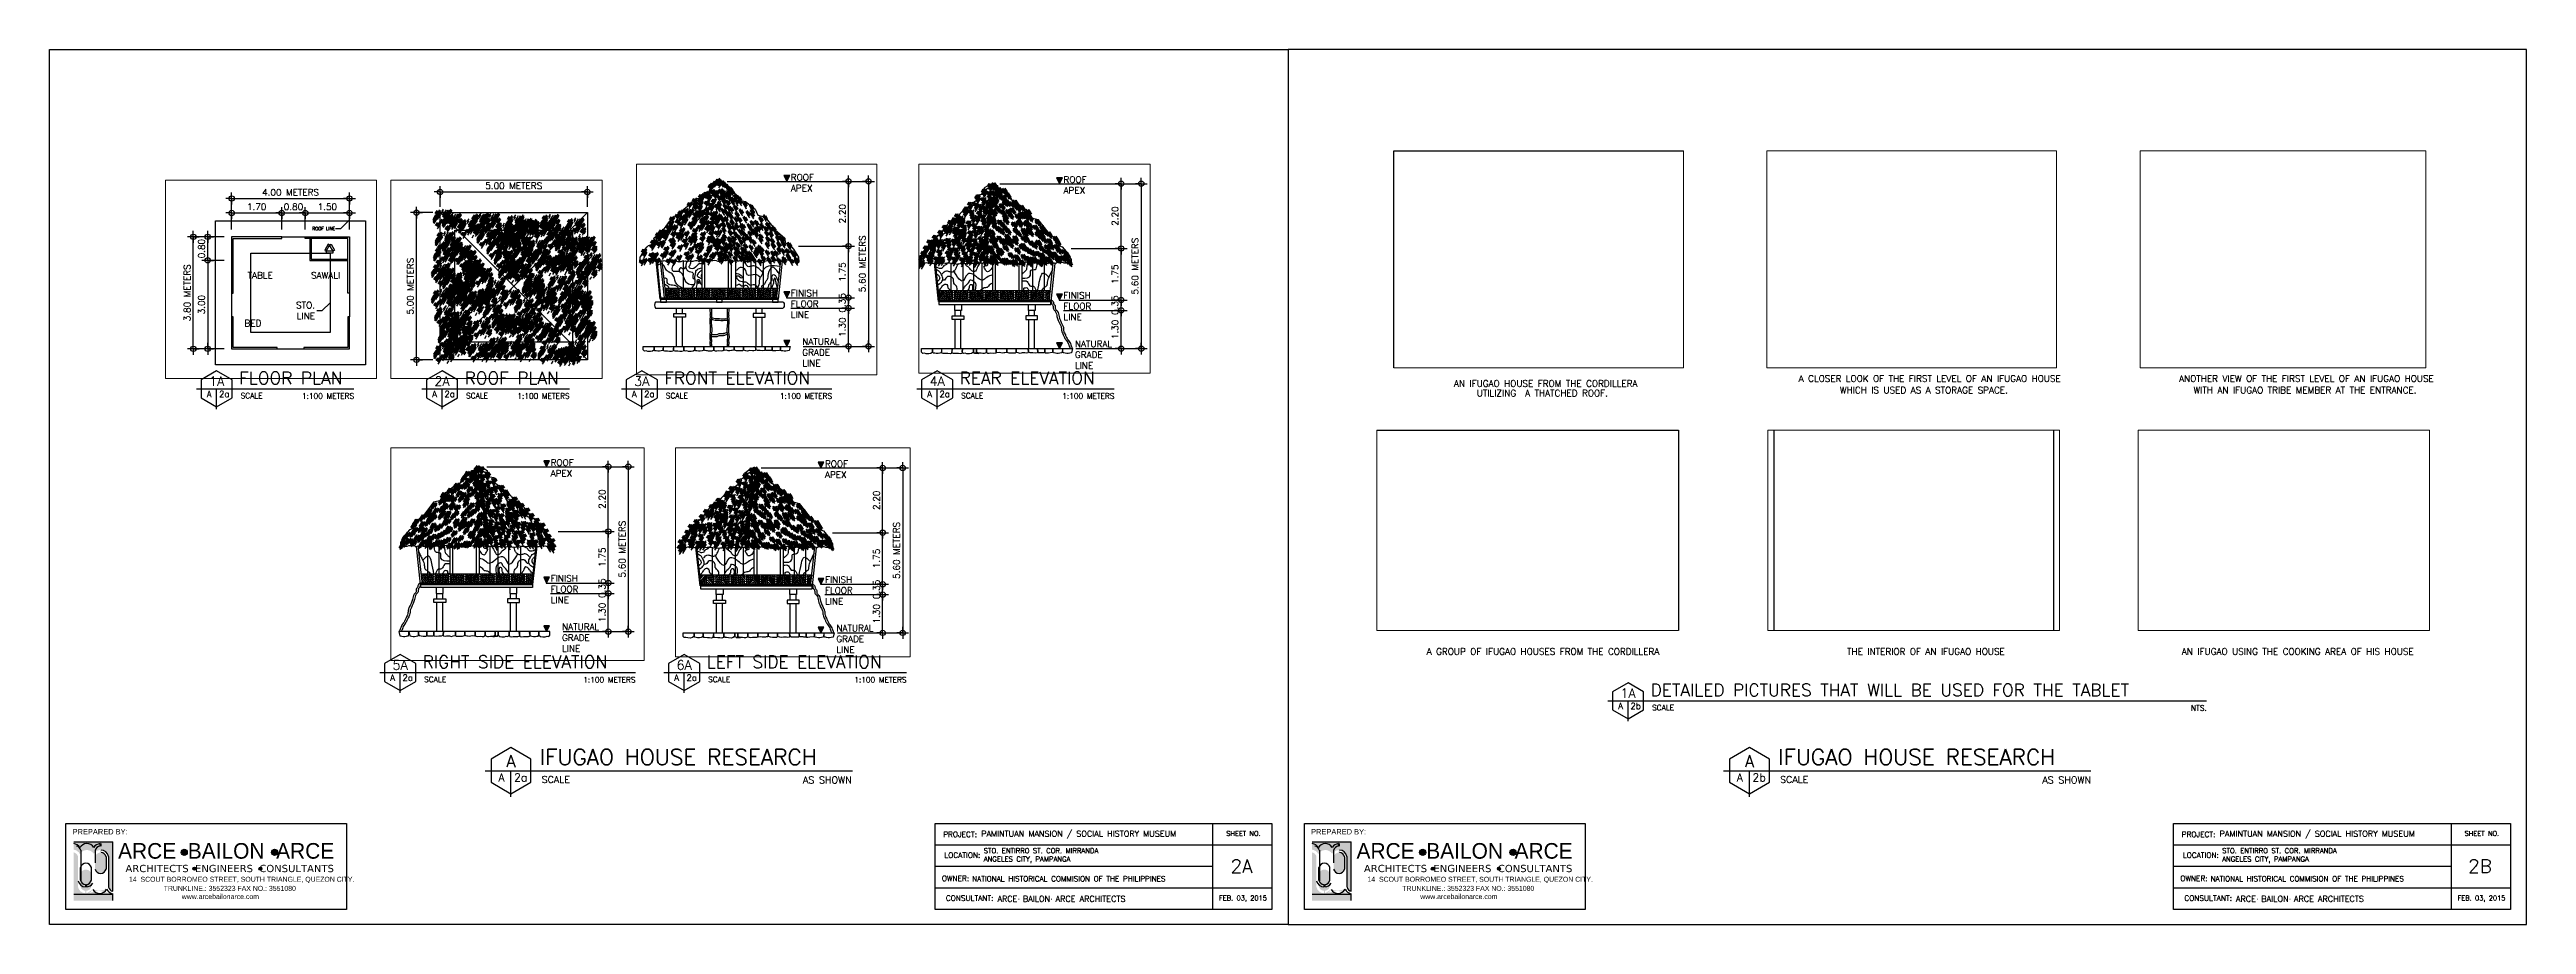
# Paper-space layout 'Layout1' of a CAD drawing. Header units: millimetres. Extents: x 420 to 1262, y 0 to 297.
# The model-space entities are those that its viewports show. They can reach past a viewport. Long polylines and large blocks are cut down to what shows.
import ezdxf
from ezdxf.enums import TextEntityAlignment as Align
from ezdxf.lldxf.tags import DXFTag

# ---------------------------------------------------------------- set-up
doc = ezdxf.new("R2010")
doc.units = ezdxf.units.MM
for name, color, linetype in [('0-S1', 1, 'Continuous'), ('0-S2', 2, 'Continuous'), ('0-S3', 3, 'Continuous'), ('A-BLOCK', 1, 'Continuous'), ('A-DIMENSIONS', 30, 'Continuous'), ('A-TEXT', 7, 'Continuous'), ('DOOR DESIGNATION', 2, 'Continuous'), ('S1', 1, 'Continuous'), ('S2', 2, 'Continuous'), ('TEXT', 7, 'Continuous')]:
    doc.layers.add(name, color=color, linetype=linetype)
doc.styles.add('CENTURY', font='GOTHIC.TTF')
doc.styles.add('LEROY', font='simplex.shx')
doc.styles.add('VER', font='verdana.ttf')
tags = doc.linetypes.add('HIDDEN', pattern=[9.525, 6.35, -3.175]).pattern_tags.tags
tags[6:7] = [DXFTag(74, 4), DXFTag(75, 0), DXFTag(340, '0'), DXFTag(46, 1.0), DXFTag(50, 0.0), DXFTag(44, 0.0), DXFTag(45, 0.0)]
tags[4:5] = [DXFTag(74, 4), DXFTag(75, 0), DXFTag(340, '0'), DXFTag(46, 1.0), DXFTag(50, 0.0), DXFTag(44, 0.0), DXFTag(45, 0.0)]
doc.dimstyles.new('DIM100', dxfattribs={"dimscale": 0, "dimtxt": 220, "dimasz": 180, "dimexe": 220, "dimexo": 250, "dimgap": 1, "dimtad": 1, "dimtoh": 1, "dimlfac": 0.001, "dimzin": 1, "dimdsep": 46, "dimtxsty": 'LEROY', "dimblk1": 'ORIGIN', "dimblk2": 'ORIGIN', "dimsah": 1, "dimcen": 0.18, "dimclrd": 30, "dimclre": 30, "dimclrt": 7, "dimazin": 0, "dimtfac": 1, "dimtix": 1, "dimtmove": 1, "dimatfit": 3, "dimfxl": 1, "dimtvp": 1, "dimtolj": 2, "dimtzin": 0, "dimarcsym": 0})
picture_1 = doc.add_image_def('image1.jpg', size_in_pixel=(1024, 768))
picture_2 = doc.add_image_def('image2.jpg', size_in_pixel=(276, 183))
picture_3 = doc.add_image_def('image3.jpg', size_in_pixel=(259, 194))
picture_4 = doc.add_image_def('image5.jpg', size_in_pixel=(960, 720))
picture_5 = doc.add_image_def('image6.jpg', size_in_pixel=(680, 453))
picture_6 = doc.add_image_def('image7.jpg', size_in_pixel=(800, 600))

psp = doc.layouts.get("Layout1")

# ---------------------------------------------------------------- texts
at = {"layer": 'A-TEXT', "color": 4, "style": 'LEROY'}
for s, height, p in [('1A', 3.186, (477.24, 181.85)), ('2A', 3.186, (553.77, 181.85)), ('3A', 3.186, (621.59, 181.85)), ('4A', 3.186, (721.87, 181.85)), ('5A', 3.186, (539.54, 85.53)), ('6A', 3.186, (635.98, 85.53)), ('1A', 3.186, (956.47, 75.95)), ('A', 4.08, (577.18, 52.19)), ('A', 4.08, (997.68, 52.19))]:
    psp.add_text(s, height=height, dxfattribs=at).set_placement(p, align=Align.BOTTOM_CENTER)
at = {"layer": 'A-TEXT', "color": 6, "style": 'LEROY'}
for s, height, p in [('FLOOR PLAN', 4.212, (484.89, 182.11)), ('ROOF PLAN', 4.212, (561.42, 182.11)), ('FRONT ELEVATION', 4.2121, (629.23, 182.11)), ('REAR ELEVATION', 4.2121, (729.51, 182.11)), ('RIGHT SIDE ELEVATION', 4.2121, (547.19, 85.79)), ('LEFT SIDE ELEVATION', 4.2121, (643.62, 85.79)), ('DETAILED PICTURES THAT WILL BE USED FOR THE TABLET', 4.2121, (964.11, 76.21)), ('IFUGAO HOUSE RESEARCH', 5.3915, (586.96, 52.52)), ('IFUGAO HOUSE RESEARCH', 5.3915, (1007.46, 52.52))]:
    psp.add_text(s, height=height, dxfattribs=at).set_placement(p, align=Align.BOTTOM_LEFT)
at = {"layer": 'A-TEXT', "color": 5, "style": 'LEROY'}
for s, height, p in [('A CLOSER LOOK OF THE FIRST LEVEL OF AN IFUGAO HOUSE', 2.2, (1103.38, 186.4)), ('ANOTHER VIEW OF THE FIRST LEVEL OF AN IFUGAO HOUSE ', 2.2, (1231.54, 186.4)), ('1:100 METERS', 1.8406, (523.95, 180.31)), ('1:100 METERS', 1.8406, (597.09, 180.31)), ('1:100 METERS', 1.8406, (686.2, 180.31)), ('1:100 METERS', 1.8406, (782.08, 180.31)), ('AN IFUGAO HOUSE FROM THE CORDILLERA', 2.2, (959.65, 184.72)), ('UTILIZING  A THATCHED ROOF.', 2.2, (949.6, 181.47)), ('WHICH IS USED AS A STORAGE SPACE.', 2.2, (1085.43, 182.48)), ('WITH AN IFUGAO TRIBE MEMBER AT THE ENTRANCE.', 2.2, (1224.17, 182.48)), ('A GROUP OF IFUGAO HOUSES FROM THE CORDILLERA', 2.2, (967.09, 93.75)), ('THE INTERIOR OF AN IFUGAO HOUSE', 2.2, (1084.38, 93.75)), ('AN IFUGAO USING THE COOKING AREA OF HIS HOUSE', 2.2, (1223.21, 93.75)), ('1:100 METERS', 1.8406, (619.47, 83.99)), ('1:100 METERS', 1.8406, (711.5, 83.99)), ('NTS.', 1.841, (1152.97, 74.41)), ('AS SHOWN', 2.356, (692.87, 50.22)), ('AS SHOWN', 2.356, (1113.69, 50.22))]:
    psp.add_text(s, height=height, dxfattribs=at).set_placement(p, align=Align.TOP_RIGHT)
at = {"layer": 'A-TEXT', "color": 4, "style": 'LEROY'}
for s, height, p in [('A', 2.12, (474.7, 181.14)), ('2a', 2.124, (479.82, 181.14)), ('A', 2.12, (551.23, 181.14)), ('2a', 2.124, (556.35, 181.14)), ('A', 2.12, (619.05, 181.14)), ('2a', 2.124, (624.16, 181.14)), ('A', 2.12, (719.33, 181.14)), ('2a', 2.124, (724.44, 181.14)), ('A', 2.12, (537, 84.82)), ('2a', 2.124, (542.12, 84.82)), ('A', 2.12, (633.43, 84.82)), ('2a', 2.124, (638.55, 84.82)), ('A', 2.12, (953.93, 75.24)), ('2b', 2.124, (959.04, 75.24)), ('A', 2.72, (573.93, 51.28)), ('2a', 2.718, (580.48, 51.28)), ('A', 2.72, (994.43, 51.28)), ('2b', 2.718, (1000.98, 51.28))]:
    psp.add_text(s, height=height, dxfattribs=at).set_placement(p, align=Align.TOP_CENTER)
at = {"layer": 'A-TEXT', "color": 5, "style": 'LEROY'}
for height, p in [(1.841, (485.39, 180.43)), (1.841, (561.92, 180.43)), (1.841, (629.73, 180.43)), (1.841, (730.01, 180.43)), (1.841, (547.69, 84.11)), (1.841, (644.12, 84.11)), (1.841, (964.61, 74.53)), (2.356, (587.6, 50.38)), (2.356, (1008.1, 50.38))]:
    psp.add_text('SCALE', height=height, dxfattribs=at).set_placement(p, align=Align.TOP_LEFT)
at = {"layer": 'A-TEXT', "width": 33.9707, "attachment_point": 6, "style": 'LEROY'}
for s, insert, char_height in [('PROJECT:', (735.38, 30.57), 1.83), ('PROJECT:', (1155.88, 30.57), 1.83), ('LOCATION:', (736.54, 23.54), 1.83), ('LOCATION:', (1157.04, 23.54), 1.83), ('OWNER:', (732.73, 15.63), 1.83), ('CONSULTANT:', (741, 8.95), 1.8304), ('OWNER:', (1153.23, 15.63), 1.83), ('CONSULTANT:', (1161.5, 8.95), 1.8304)]:
    psp.add_mtext(s, dxfattribs=dict(at, insert=insert, char_height=char_height))
at = {"layer": 'A-TEXT', "attachment_point": 4, "style": 'LEROY'}
for s, width, insert, char_height in [('PAMINTUAN MANSION / SOCIAL HISTORY MUSEUM', 566.508, (736.81, 30.47), 2), ('STO. ENTIRRO ST. COR. MIRRANDA \\PANGELES CITY, PAMPANGA', 497.2508, (737.7, 23.35), 1.7), ('PAMINTUAN MANSION / SOCIAL HISTORY MUSEUM', 566.508, (1157.31, 30.47), 2), ('STO. ENTIRRO ST. COR. MIRRANDA \\PANGELES CITY, PAMPANGA', 497.2508, (1158.2, 23.35), 1.7), ('NATIONAL HISTORICAL COMMISION OF THE PHILIPPINES', 546.4996, (733.75, 15.52), 1.8), ('ARCE{\\fArial|b0|i0|c0|p34;\\H1.0833x;· }BAILON{\\fArial|b0|i0|c0|p34;\\H1.0833x;· }ARCE ARCHITECTS', 459.6302, (742.35, 8.78), 2), ('NATIONAL HISTORICAL COMMISION OF THE PHILIPPINES', 546.4996, (1154.25, 15.52), 1.8), ('ARCE{\\fArial|b0|i0|c0|p34;\\H1.0833x;· }BAILON{\\fArial|b0|i0|c0|p34;\\H1.0833x;· }ARCE ARCHITECTS', 459.6302, (1162.85, 8.78), 2)]:
    psp.add_mtext_dynamic_manual_height_columns(s, width=width, gutter_width=1, heights=[0], dxfattribs=dict(at, insert=insert, char_height=char_height))
at = {"layer": 'TEXT', "color": 2}
for s, height, style, p in [('PREPARED BY:', 1.8304, 'CENTURY', (428.34, 30.56)), ('ARCE  BAILON  ARCE', 5.3101, 'CENTURY', (443.77, 22.32)), ('PREPARED BY:', 1.8304, 'CENTURY', (848.84, 30.56)), ('ARCE  BAILON  ARCE', 5.3101, 'CENTURY', (864.27, 22.32)), ('ARCHITECTS  ENGINEERS  CONSULTANTS', 2.4781, 'VER', (446.28, 17.76)), ('ARCHITECTS  ENGINEERS  CONSULTANTS', 2.4781, 'VER', (866.78, 17.76)), ('14  SCOUT BORROMEO STREET, SOUTH TRIANGLE, QUEZON CITY.', 1.6992, 'CENTURY', (447.48, 14.49)), ('TRUNKLINE.: 3552323 FAX NO.: 3551080', 1.6992, 'CENTURY', (459.27, 11.4)), ('www.arcebailonarce.com  ', 1.6992, 'CENTURY', (465.4, 8.63)), ('14  SCOUT BORROMEO STREET, SOUTH TRIANGLE, QUEZON CITY.', 1.6992, 'CENTURY', (867.98, 14.49)), ('TRUNKLINE.: 3552323 FAX NO.: 3551080', 1.6992, 'CENTURY', (879.77, 11.4)), ('www.arcebailonarce.com  ', 1.6992, 'CENTURY', (885.9, 8.63))]:
    psp.add_text(s, height=height, dxfattribs=dict(at, style=style)).set_placement(p)
at = {"layer": 'TEXT', "width": 65.4369, "attachment_point": 5, "style": 'LEROY'}
for s, insert, char_height in [('SHEET NO.', (825.87, 30.89), 1.647), ('SHEET NO.', (1246.37, 30.89), 1.647), ('2A', (825.22, 19.79), 4.576), ('2B', (1245.72, 19.79), 4.576), ('FEB. 03, 2015', (825.72, 8.7), 1.6473), ('FEB. 03, 2015', (1246.22, 8.7), 1.6473)]:
    psp.add_mtext(s, dxfattribs=dict(at, insert=insert, char_height=char_height))

msp = doc.modelspace()

# ---------------------------------------------------------------- texts
at = {"layer": 'A-TEXT', "ltscale": 0.2, "style": 'LEROY'}
for s, width, insert, char_height, attachment_point in [('ROOF LINE', 1733.71308, (83676.759, 37735.27), 110, 6), ('\\pi-5.7991;TABLE', 941.73523, (80706.719, 36145.866), 220, 4), ('\\pi-79.132;SAWALI', 941.73523, (82934.812, 36145.866), 220, 4), ('\\pi188.01;BED', 941.73523, (80407.274, 34522.642), 220, 4), ('\\pi1084.2;STO.\\P\\pi1105.1;LINE', 1733.71308, (81266.141, 34948.625), 220, 4), ('ROOF \\PAPEX', 6814.27023, (128907.908, 24836.374), 220, 4), ('ROOF \\PAPEX', 6814.27023, (144231.003, 24836.374), 220, 4), ('ROOF \\PAPEX', 6814.27023, (160534.411, 24836.374), 220, 4), ('FINISH \\PFLOOR \\PLINE', 6814.27023, (128907.908, 20722.287), 220, 4), ('FINISH \\PFLOOR \\PLINE', 6814.27023, (144231.003, 20722.287), 220, 4), ('FINISH \\PFLOOR \\PLINE', 6814.27023, (160534.411, 20722.287), 220, 4), ('NATURAL\\PGRADE \\PLINE', 6814.27023, (129294.969, 19075.891), 220, 4), ('NATURAL\\PGRADE \\PLINE', 6814.27023, (144618.064, 19075.891), 220, 4), ('NATURAL\\PGRADE \\PLINE', 6814.27023, (160921.473, 19075.891), 220, 4)]:
    msp.add_mtext_dynamic_manual_height_columns(s, width=width, gutter_width=1, heights=[0], dxfattribs=dict(at, insert=insert, char_height=char_height, attachment_point=attachment_point))

# ---------------------------------------------------------------- blocks, each defined once
blk = doc.blocks.new('USER ARROW 100')
at = {"layer": 'A-DIMENSIONS'}
for q in [(-200, 0), (200, 0)]:
    blk.add_line((0, 0), q, dxfattribs=at)
for points in [[(0, 0), (0, 200)], [(0, 0), (0, -200)]]:
    blk.add_lwpolyline(points, dxfattribs=at)
blk.add_circle((0, 0), 90, dxfattribs=at)
blk = doc.blocks.new('*D41')
at = {"layer": 'A-DIMENSIONS', "color": 30, "transparency": 16777216}
for p, q in [((80160, 37703), (80160, 38754)), ((80161, 38754), (84159, 38754)), ((84160, 37703), (84160, 38754))]:
    blk.add_line(p, q, dxfattribs=at)
at = {"layer": 'Defpoints', "color": 0, "transparency": 16777216}
for p in [(84160, 38754), (80160, 37453), (84160, 37453)]:
    blk.add_point(p, dxfattribs=at)
at = {"layer": 'A-DIMENSIONS', "color": 30, "transparency": 16777216, "rotation": 180}
blk.add_blockref('USER ARROW 100', (80160, 38754), dxfattribs=at)
at = {"layer": 'A-DIMENSIONS', "color": 30, "transparency": 16777216}
blk.add_blockref('USER ARROW 100', (84160, 38754), dxfattribs=at)
at = {"layer": 'A-DIMENSIONS', "color": 7, "transparency": 16777216, "insert": (82160, 38964), "char_height": 220, "attachment_point": 5, "style": 'LEROY'}
blk.add_mtext('\\A2;4.00 METERS', dxfattribs=at)
blk = doc.blocks.new('*D42')
at = {"layer": 'A-DIMENSIONS', "color": 30, "transparency": 16777216}
for p, q in [((80160, 37703), (80160, 38265)), ((80161, 38265), (81859, 38265)), ((81860, 37703), (81860, 38265))]:
    blk.add_line(p, q, dxfattribs=at)
at = {"layer": 'Defpoints', "color": 0, "transparency": 16777216}
for p in [(81860, 38265), (80160, 37453), (81860, 37453)]:
    blk.add_point(p, dxfattribs=at)
at = {"layer": 'A-DIMENSIONS', "color": 30, "transparency": 16777216, "rotation": 180}
blk.add_blockref('USER ARROW 100', (80160, 38265), dxfattribs=at)
at = {"layer": 'A-DIMENSIONS', "color": 30, "transparency": 16777216}
blk.add_blockref('USER ARROW 100', (81860, 38265), dxfattribs=at)
at = {"layer": 'A-DIMENSIONS', "color": 7, "transparency": 16777216, "insert": (81010, 38475), "char_height": 220, "attachment_point": 5, "style": 'LEROY'}
blk.add_mtext('\\A2;1.70', dxfattribs=at)
blk = doc.blocks.new('*D39')
at = {"layer": 'A-DIMENSIONS', "color": 30, "transparency": 16777216}
for p, q in [((81859, 38265), (81858, 38265)), ((81860, 37703), (81860, 38265)), ((81860, 38265), (82660, 38265)), ((82660, 37703), (82660, 38265)), ((82661, 38265), (82662, 38265))]:
    blk.add_line(p, q, dxfattribs=at)
at = {"layer": 'Defpoints', "color": 0, "transparency": 16777216}
for p in [(82660, 38265), (81860, 37453), (82660, 37453)]:
    blk.add_point(p, dxfattribs=at)
at = {"layer": 'A-DIMENSIONS', "color": 30, "transparency": 16777216}
blk.add_blockref('USER ARROW 100', (81860, 38265), dxfattribs=at)
at = {"layer": 'A-DIMENSIONS', "color": 30, "transparency": 16777216, "rotation": 180}
blk.add_blockref('USER ARROW 100', (82660, 38265), dxfattribs=at)
at = {"layer": 'A-DIMENSIONS', "color": 7, "transparency": 16777216, "insert": (82260, 38475), "char_height": 220, "attachment_point": 5, "style": 'LEROY'}
blk.add_mtext('\\A2;0.80', dxfattribs=at)
blk = doc.blocks.new('*D40')
at = {"layer": 'A-DIMENSIONS', "color": 30, "transparency": 16777216}
for p, q in [((82660, 37703), (82660, 38265)), ((82661, 38265), (84159, 38265)), ((84160, 37703), (84160, 38265))]:
    blk.add_line(p, q, dxfattribs=at)
at = {"layer": 'Defpoints', "color": 0, "transparency": 16777216}
for p in [(84160, 38265), (82660, 37453), (84160, 37453)]:
    blk.add_point(p, dxfattribs=at)
at = {"layer": 'A-DIMENSIONS', "color": 30, "transparency": 16777216, "rotation": 180}
blk.add_blockref('USER ARROW 100', (82660, 38265), dxfattribs=at)
at = {"layer": 'A-DIMENSIONS', "color": 30, "transparency": 16777216}
blk.add_blockref('USER ARROW 100', (84160, 38265), dxfattribs=at)
at = {"layer": 'A-DIMENSIONS', "color": 7, "transparency": 16777216, "insert": (83410, 38475), "char_height": 220, "attachment_point": 5, "style": 'LEROY'}
blk.add_mtext('\\A2;1.50', dxfattribs=at)
blk = doc.blocks.new('*D43')
at = {"layer": 'A-DIMENSIONS', "color": 30, "transparency": 16777216}
for p, q in [((79910, 37453), (78859, 37453)), ((78859, 33654), (78859, 37452)), ((79910, 33653), (78859, 33653))]:
    blk.add_line(p, q, dxfattribs=at)
at = {"layer": 'Defpoints', "color": 0, "transparency": 16777216}
for p in [(78859, 37453), (80160, 37453), (80160, 33653)]:
    blk.add_point(p, dxfattribs=at)
at = {"layer": 'A-DIMENSIONS', "color": 30, "transparency": 16777216}
for p, rotation in [((78859, 37453), 90), ((78859, 33653), 270)]:
    blk.add_blockref('USER ARROW 100', p, dxfattribs=dict(at, rotation=rotation))
at = {"layer": 'A-DIMENSIONS', "color": 7, "transparency": 16777216, "insert": (78649, 35553), "char_height": 220, "attachment_point": 5, "rotation": 90, "style": 'LEROY'}
blk.add_mtext('\\A2;3.80 METERS', dxfattribs=at)
blk = doc.blocks.new('*D44')
at = {"layer": 'A-DIMENSIONS', "color": 30, "transparency": 16777216}
for p, q in [((79348, 37454), (79348, 37455)), ((79910, 37453), (79348, 37453)), ((79348, 36653), (79348, 37453)), ((79910, 36653), (79348, 36653)), ((79348, 36652), (79348, 36651))]:
    blk.add_line(p, q, dxfattribs=at)
at = {"layer": 'Defpoints', "color": 0, "transparency": 16777216}
for p in [(79348, 37453), (80160, 37453), (80160, 36653)]:
    blk.add_point(p, dxfattribs=at)
at = {"layer": 'A-DIMENSIONS', "color": 30, "transparency": 16777216}
for p, rotation in [((79348, 37453), 270), ((79348, 36653), 90)]:
    blk.add_blockref('USER ARROW 100', p, dxfattribs=dict(at, rotation=rotation))
at = {"layer": 'A-DIMENSIONS', "color": 7, "transparency": 16777216, "insert": (79138, 37053), "char_height": 220, "attachment_point": 5, "rotation": 90, "style": 'LEROY'}
blk.add_mtext('\\A2;0.80', dxfattribs=at)
blk = doc.blocks.new('*D45')
at = {"layer": 'A-DIMENSIONS', "color": 30, "transparency": 16777216}
for p, q in [((79910, 36653), (79348, 36653)), ((79348, 36652), (79348, 33654)), ((79910, 33653), (79348, 33653))]:
    blk.add_line(p, q, dxfattribs=at)
at = {"layer": 'Defpoints', "color": 0, "transparency": 16777216}
for p in [(80160, 36653), (79348, 33653), (80160, 33653)]:
    blk.add_point(p, dxfattribs=at)
at = {"layer": 'A-DIMENSIONS', "color": 30, "transparency": 16777216}
for p, rotation in [((79348, 36653), 90), ((79348, 33653), 270)]:
    blk.add_blockref('USER ARROW 100', p, dxfattribs=dict(at, rotation=rotation))
at = {"layer": 'A-DIMENSIONS', "color": 7, "transparency": 16777216, "insert": (79138, 35153), "char_height": 220, "attachment_point": 5, "rotation": 90, "style": 'LEROY'}
blk.add_mtext('\\A2;3.00', dxfattribs=at)
blk = doc.blocks.new('_Origin')
at = {"color": 0, "linetype": 'ByBlock', "lineweight": -2}
blk.add_line((0, 0), (-1, 0), dxfattribs=at)
blk.add_circle((0, 0), 0.5, dxfattribs=at)
blk = doc.blocks.new('*D91')
at = {"layer": 'A-DIMENSIONS', "color": 30, "transparency": 16777216}
for p, q in [((126743, 24882), (131545, 24882)), ((131545, 24881), (131545, 19283)), ((129329, 19282), (131545, 19282))]:
    blk.add_line(p, q, dxfattribs=at)
at = {"layer": 'Defpoints', "color": 0, "transparency": 16777216}
for p in [(126493, 24882), (129079, 19282), (131545, 19282)]:
    blk.add_point(p, dxfattribs=at)
at = {"layer": 'A-DIMENSIONS', "color": 30, "transparency": 16777216}
for p, rotation in [((131545, 24882), 90), ((131545, 19282), 270)]:
    blk.add_blockref('USER ARROW 100', p, dxfattribs=dict(at, rotation=rotation))
at = {"layer": 'A-DIMENSIONS', "color": 7, "transparency": 16777216, "insert": (131335, 22082), "char_height": 220, "attachment_point": 5, "rotation": 90, "style": 'LEROY'}
blk.add_mtext('\\A2;5.60 METERS', dxfattribs=at)
blk = doc.blocks.new('*D92')
at = {"layer": 'A-DIMENSIONS', "color": 30, "transparency": 16777216}
for p, q in [((128904, 20582), (130866, 20582)), ((130866, 19283), (130866, 20581)), ((129329, 19282), (130866, 19282))]:
    blk.add_line(p, q, dxfattribs=at)
at = {"layer": 'Defpoints', "color": 0, "transparency": 16777216}
for p in [(128654, 20582), (130866, 20582), (129079, 19282)]:
    blk.add_point(p, dxfattribs=at)
at = {"layer": 'A-DIMENSIONS', "color": 30, "transparency": 16777216}
for p, rotation in [((130866, 20582), 90), ((130866, 19282), 270)]:
    blk.add_blockref('USER ARROW 100', p, dxfattribs=dict(at, rotation=rotation))
at = {"layer": 'A-DIMENSIONS', "color": 7, "transparency": 16777216, "insert": (130656, 19932), "char_height": 220, "attachment_point": 5, "rotation": 90, "style": 'LEROY'}
blk.add_mtext('\\A2;1.30', dxfattribs=at)
blk = doc.blocks.new('*D93')
at = {"layer": 'A-DIMENSIONS', "color": 30, "transparency": 16777216}
for p, q in [((129164, 22682), (130866, 22682)), ((130866, 20933), (130866, 22681)), ((128759, 20932), (130866, 20932))]:
    blk.add_line(p, q, dxfattribs=at)
at = {"layer": 'Defpoints', "color": 0, "transparency": 16777216}
for p in [(128914, 22682), (130866, 22682), (128509, 20932)]:
    blk.add_point(p, dxfattribs=at)
at = {"layer": 'A-DIMENSIONS', "color": 30, "transparency": 16777216}
for p, rotation in [((130866, 22682), 90), ((130866, 20932), 270)]:
    blk.add_blockref('USER ARROW 100', p, dxfattribs=dict(at, rotation=rotation))
at = {"layer": 'A-DIMENSIONS', "color": 7, "transparency": 16777216, "insert": (130656, 21807), "char_height": 220, "attachment_point": 5, "rotation": 90, "style": 'LEROY'}
blk.add_mtext('\\A2;1.75', dxfattribs=at)
blk = doc.blocks.new('*D94')
at = {"layer": 'A-DIMENSIONS', "color": 30, "transparency": 16777216}
for p, q in [((126743, 24882), (130866, 24882)), ((130866, 22683), (130866, 24881)), ((129164, 22682), (130866, 22682))]:
    blk.add_line(p, q, dxfattribs=at)
at = {"layer": 'Defpoints', "color": 0, "transparency": 16777216}
for p in [(126493, 24882), (130866, 24882), (128914, 22682)]:
    blk.add_point(p, dxfattribs=at)
at = {"layer": 'A-DIMENSIONS', "color": 30, "transparency": 16777216}
for p, rotation in [((130866, 24882), 90), ((130866, 22682), 270)]:
    blk.add_blockref('USER ARROW 100', p, dxfattribs=dict(at, rotation=rotation))
at = {"layer": 'A-DIMENSIONS', "color": 7, "transparency": 16777216, "insert": (130656, 23782), "char_height": 220, "attachment_point": 5, "rotation": 90, "style": 'LEROY'}
blk.add_mtext('\\A2;2.20', dxfattribs=at)
blk = doc.blocks.new('*D95')
at = {"layer": 'A-DIMENSIONS', "color": 30, "transparency": 16777216}
for p, q in [((128759, 20932), (130866, 20932)), ((128904, 20582), (130866, 20582)), ((130866, 20933), (130866, 20934)), ((130866, 20582), (130866, 20932)), ((130866, 20581), (130866, 20580))]:
    blk.add_line(p, q, dxfattribs=at)
at = {"layer": 'Defpoints', "color": 0, "transparency": 16777216}
for p in [(128509, 20932), (128654, 20582), (130866, 20932)]:
    blk.add_point(p, dxfattribs=at)
at = {"layer": 'A-DIMENSIONS', "color": 30, "transparency": 16777216}
for p, rotation in [((130866, 20932), 270), ((130866, 20582), 90)]:
    blk.add_blockref('USER ARROW 100', p, dxfattribs=dict(at, rotation=rotation))
at = {"layer": 'A-DIMENSIONS', "color": 7, "transparency": 16777216, "insert": (130656, 20757), "char_height": 220, "attachment_point": 5, "rotation": 90, "style": 'LEROY'}
blk.add_mtext('\\A2;0.35', dxfattribs=at)
blk = doc.blocks.new('*D96')
at = {"layer": 'A-DIMENSIONS', "color": 30, "transparency": 16777216}
for p, q in [((142066, 24882), (146869, 24882)), ((146869, 24881), (146869, 19283)), ((144652, 19282), (146869, 19282))]:
    blk.add_line(p, q, dxfattribs=at)
at = {"layer": 'Defpoints', "color": 0, "transparency": 16777216}
for p in [(141816, 24882), (144402, 19282), (146869, 19282)]:
    blk.add_point(p, dxfattribs=at)
at = {"layer": 'A-DIMENSIONS', "color": 30, "transparency": 16777216}
for p, rotation in [((146869, 24882), 90), ((146869, 19282), 270)]:
    blk.add_blockref('USER ARROW 100', p, dxfattribs=dict(at, rotation=rotation))
at = {"layer": 'A-DIMENSIONS', "color": 7, "transparency": 16777216, "insert": (146659, 22082), "char_height": 220, "attachment_point": 5, "rotation": 90, "style": 'LEROY'}
blk.add_mtext('\\A2;5.60 METERS', dxfattribs=at)
blk = doc.blocks.new('*D97')
at = {"layer": 'A-DIMENSIONS', "color": 30, "transparency": 16777216}
for p, q in [((144227, 20582), (146189, 20582)), ((146189, 19283), (146189, 20581)), ((144652, 19282), (146189, 19282))]:
    blk.add_line(p, q, dxfattribs=at)
at = {"layer": 'Defpoints', "color": 0, "transparency": 16777216}
for p in [(143977, 20582), (146189, 20582), (144402, 19282)]:
    blk.add_point(p, dxfattribs=at)
at = {"layer": 'A-DIMENSIONS', "color": 30, "transparency": 16777216}
for p, rotation in [((146189, 20582), 90), ((146189, 19282), 270)]:
    blk.add_blockref('USER ARROW 100', p, dxfattribs=dict(at, rotation=rotation))
at = {"layer": 'A-DIMENSIONS', "color": 7, "transparency": 16777216, "insert": (145979, 19932), "char_height": 220, "attachment_point": 5, "rotation": 90, "style": 'LEROY'}
blk.add_mtext('\\A2;1.30', dxfattribs=at)
blk = doc.blocks.new('*D98')
at = {"layer": 'A-DIMENSIONS', "color": 30, "transparency": 16777216}
for p, q in [((144487, 22682), (146189, 22682)), ((146189, 20933), (146189, 22681)), ((144082, 20932), (146189, 20932))]:
    blk.add_line(p, q, dxfattribs=at)
at = {"layer": 'Defpoints', "color": 0, "transparency": 16777216}
for p in [(144237, 22682), (146189, 22682), (143832, 20932)]:
    blk.add_point(p, dxfattribs=at)
at = {"layer": 'A-DIMENSIONS', "color": 30, "transparency": 16777216}
for p, rotation in [((146189, 22682), 90), ((146189, 20932), 270)]:
    blk.add_blockref('USER ARROW 100', p, dxfattribs=dict(at, rotation=rotation))
at = {"layer": 'A-DIMENSIONS', "color": 7, "transparency": 16777216, "insert": (145979, 21807), "char_height": 220, "attachment_point": 5, "rotation": 90, "style": 'LEROY'}
blk.add_mtext('\\A2;1.75', dxfattribs=at)
blk = doc.blocks.new('*D99')
at = {"layer": 'A-DIMENSIONS', "color": 30, "transparency": 16777216}
for p, q in [((142066, 24882), (146189, 24882)), ((146189, 22683), (146189, 24881)), ((144487, 22682), (146189, 22682))]:
    blk.add_line(p, q, dxfattribs=at)
at = {"layer": 'Defpoints', "color": 0, "transparency": 16777216}
for p in [(141816, 24882), (146189, 24882), (144237, 22682)]:
    blk.add_point(p, dxfattribs=at)
at = {"layer": 'A-DIMENSIONS', "color": 30, "transparency": 16777216}
for p, rotation in [((146189, 24882), 90), ((146189, 22682), 270)]:
    blk.add_blockref('USER ARROW 100', p, dxfattribs=dict(at, rotation=rotation))
at = {"layer": 'A-DIMENSIONS', "color": 7, "transparency": 16777216, "insert": (145979, 23782), "char_height": 220, "attachment_point": 5, "rotation": 90, "style": 'LEROY'}
blk.add_mtext('\\A2;2.20', dxfattribs=at)
blk = doc.blocks.new('*D100')
at = {"layer": 'A-DIMENSIONS', "color": 30, "transparency": 16777216}
for p, q in [((144082, 20932), (146189, 20932)), ((144227, 20582), (146189, 20582)), ((146189, 20933), (146189, 20934)), ((146189, 20582), (146189, 20932)), ((146189, 20581), (146189, 20580))]:
    blk.add_line(p, q, dxfattribs=at)
at = {"layer": 'Defpoints', "color": 0, "transparency": 16777216}
for p in [(143832, 20932), (143977, 20582), (146189, 20932)]:
    blk.add_point(p, dxfattribs=at)
at = {"layer": 'A-DIMENSIONS', "color": 30, "transparency": 16777216}
for p, rotation in [((146189, 20932), 270), ((146189, 20582), 90)]:
    blk.add_blockref('USER ARROW 100', p, dxfattribs=dict(at, rotation=rotation))
at = {"layer": 'A-DIMENSIONS', "color": 7, "transparency": 16777216, "insert": (145979, 20757), "char_height": 220, "attachment_point": 5, "rotation": 90, "style": 'LEROY'}
blk.add_mtext('\\A2;0.35', dxfattribs=at)
blk = doc.blocks.new('*D101')
at = {"layer": 'A-DIMENSIONS', "color": 30, "transparency": 16777216}
for p, q in [((158370, 24882), (163172, 24882)), ((163172, 24881), (163172, 19283)), ((160956, 19282), (163172, 19282))]:
    blk.add_line(p, q, dxfattribs=at)
at = {"layer": 'Defpoints', "color": 0, "transparency": 16777216}
for p in [(158120, 24882), (160706, 19282), (163172, 19282)]:
    blk.add_point(p, dxfattribs=at)
at = {"layer": 'A-DIMENSIONS', "color": 30, "transparency": 16777216}
for p, rotation in [((163172, 24882), 90), ((163172, 19282), 270)]:
    blk.add_blockref('USER ARROW 100', p, dxfattribs=dict(at, rotation=rotation))
at = {"layer": 'A-DIMENSIONS', "color": 7, "transparency": 16777216, "insert": (162962, 22082), "char_height": 220, "attachment_point": 5, "rotation": 90, "style": 'LEROY'}
blk.add_mtext('\\A2;5.60 METERS', dxfattribs=at)
blk = doc.blocks.new('*D102')
at = {"layer": 'A-DIMENSIONS', "color": 30, "transparency": 16777216}
for p, q in [((160531, 20582), (162493, 20582)), ((162493, 19283), (162493, 20581)), ((160956, 19282), (162493, 19282))]:
    blk.add_line(p, q, dxfattribs=at)
at = {"layer": 'Defpoints', "color": 0, "transparency": 16777216}
for p in [(160281, 20582), (162493, 20582), (160706, 19282)]:
    blk.add_point(p, dxfattribs=at)
at = {"layer": 'A-DIMENSIONS', "color": 30, "transparency": 16777216}
for p, rotation in [((162493, 20582), 90), ((162493, 19282), 270)]:
    blk.add_blockref('USER ARROW 100', p, dxfattribs=dict(at, rotation=rotation))
at = {"layer": 'A-DIMENSIONS', "color": 7, "transparency": 16777216, "insert": (162283, 19932), "char_height": 220, "attachment_point": 5, "rotation": 90, "style": 'LEROY'}
blk.add_mtext('\\A2;1.30', dxfattribs=at)
blk = doc.blocks.new('*D103')
at = {"layer": 'A-DIMENSIONS', "color": 30, "transparency": 16777216}
for p, q in [((160791, 22682), (162493, 22682)), ((162493, 20933), (162493, 22681)), ((160386, 20932), (162493, 20932))]:
    blk.add_line(p, q, dxfattribs=at)
at = {"layer": 'Defpoints', "color": 0, "transparency": 16777216}
for p in [(160541, 22682), (162493, 22682), (160136, 20932)]:
    blk.add_point(p, dxfattribs=at)
at = {"layer": 'A-DIMENSIONS', "color": 30, "transparency": 16777216}
for p, rotation in [((162493, 22682), 90), ((162493, 20932), 270)]:
    blk.add_blockref('USER ARROW 100', p, dxfattribs=dict(at, rotation=rotation))
at = {"layer": 'A-DIMENSIONS', "color": 7, "transparency": 16777216, "insert": (162283, 21807), "char_height": 220, "attachment_point": 5, "rotation": 90, "style": 'LEROY'}
blk.add_mtext('\\A2;1.75', dxfattribs=at)
blk = doc.blocks.new('*D104')
at = {"layer": 'A-DIMENSIONS', "color": 30, "transparency": 16777216}
for p, q in [((158370, 24882), (162493, 24882)), ((162493, 22683), (162493, 24881)), ((160791, 22682), (162493, 22682))]:
    blk.add_line(p, q, dxfattribs=at)
at = {"layer": 'Defpoints', "color": 0, "transparency": 16777216}
for p in [(158120, 24882), (162493, 24882), (160541, 22682)]:
    blk.add_point(p, dxfattribs=at)
at = {"layer": 'A-DIMENSIONS', "color": 30, "transparency": 16777216}
for p, rotation in [((162493, 24882), 90), ((162493, 22682), 270)]:
    blk.add_blockref('USER ARROW 100', p, dxfattribs=dict(at, rotation=rotation))
at = {"layer": 'A-DIMENSIONS', "color": 7, "transparency": 16777216, "insert": (162283, 23782), "char_height": 220, "attachment_point": 5, "rotation": 90, "style": 'LEROY'}
blk.add_mtext('\\A2;2.20', dxfattribs=at)
blk = doc.blocks.new('*D105')
at = {"layer": 'A-DIMENSIONS', "color": 30, "transparency": 16777216}
for p, q in [((160386, 20932), (162493, 20932)), ((160531, 20582), (162493, 20582)), ((162493, 20933), (162493, 20934)), ((162493, 20582), (162493, 20932)), ((162493, 20581), (162493, 20580))]:
    blk.add_line(p, q, dxfattribs=at)
at = {"layer": 'Defpoints', "color": 0, "transparency": 16777216}
for p in [(160136, 20932), (160281, 20582), (162493, 20932)]:
    blk.add_point(p, dxfattribs=at)
at = {"layer": 'A-DIMENSIONS', "color": 30, "transparency": 16777216}
for p, rotation in [((162493, 20932), 270), ((162493, 20582), 90)]:
    blk.add_blockref('USER ARROW 100', p, dxfattribs=dict(at, rotation=rotation))
at = {"layer": 'A-DIMENSIONS', "color": 7, "transparency": 16777216, "insert": (162283, 20757), "char_height": 220, "attachment_point": 5, "rotation": 90, "style": 'LEROY'}
blk.add_mtext('\\A2;0.35', dxfattribs=at)
blk = doc.blocks.new('*D106')
at = {"layer": 'A-DIMENSIONS', "color": 30, "transparency": 16777216}
for p, q in [((121341, 38249), (121341, 38754)), ((121342, 38754), (126340, 38754)), ((126341, 38249), (126341, 38754))]:
    blk.add_line(p, q, dxfattribs=at)
at = {"layer": 'Defpoints', "color": 0, "transparency": 16777216}
for p in [(126341, 38754), (121341, 37999), (126341, 37999)]:
    blk.add_point(p, dxfattribs=at)
at = {"layer": 'A-DIMENSIONS', "color": 30, "transparency": 16777216, "rotation": 180}
blk.add_blockref('USER ARROW 100', (121341, 38754), dxfattribs=at)
at = {"layer": 'A-DIMENSIONS', "color": 30, "transparency": 16777216}
blk.add_blockref('USER ARROW 100', (126341, 38754), dxfattribs=at)
at = {"layer": 'A-DIMENSIONS', "color": 7, "transparency": 16777216, "insert": (123841, 38964), "char_height": 220, "attachment_point": 5, "style": 'LEROY'}
blk.add_mtext('\\A2;5.00 METERS', dxfattribs=at)
blk = doc.blocks.new('*D107')
at = {"layer": 'A-DIMENSIONS', "color": 30, "transparency": 16777216}
for p, q in [((121091, 38053), (120539, 38053)), ((120539, 33054), (120539, 38052)), ((121091, 33053), (120539, 33053))]:
    blk.add_line(p, q, dxfattribs=at)
at = {"layer": 'Defpoints', "color": 0, "transparency": 16777216}
for p in [(120539, 38053), (121341, 38053), (121341, 33053)]:
    blk.add_point(p, dxfattribs=at)
at = {"layer": 'A-DIMENSIONS', "color": 30, "transparency": 16777216}
for p, rotation in [((120539, 38053), 90), ((120539, 33053), 270)]:
    blk.add_blockref('USER ARROW 100', p, dxfattribs=dict(at, rotation=rotation))
at = {"layer": 'A-DIMENSIONS', "color": 7, "transparency": 16777216, "insert": (120329, 35553), "char_height": 220, "attachment_point": 5, "rotation": 90, "style": 'LEROY'}
blk.add_mtext('\\A2;5.00 METERS', dxfattribs=at)

# ---------------------------------------------------------------- dimensions: what is measured, and where the dimension line sits
at = {"layer": 'A-DIMENSIONS'}
for base, p1, p2, angle, picture, middle in [((84160.494, 38754.184), (80160.494, 37452.594), (84160.494, 37452.594), 180, '*D41', (82160.494, 38964.184)), ((126340.687, 38754.184), (121340.687, 37999.305), (126340.687, 37999.305), 180, '*D106', (123840.687, 38964.184)), ((120539.096, 38052.594), (121340.687, 33052.594), (121340.687, 38052.594), 90, '*D107', (120329.096, 35552.594)), ((78858.904, 37452.594), (80160.494, 33652.594), (80160.494, 37452.594), 90, '*D43', (78648.904, 35552.594)), ((131545.435, 19281.677), (126493.149, 24881.677), (129079.151, 19281.677), 90, '*D91', (131335.435, 22081.677)), ((146868.531, 19281.677), (141816.245, 24881.677), (144402.246, 19281.677), 90, '*D96', (146658.531, 22081.677)), ((163171.939, 19281.677), (158119.653, 24881.677), (160705.654, 19281.677), 90, '*D101', (162961.939, 22081.677))]:
    dim = msp.add_linear_dim(base=base, p1=p1, p2=p2, angle=angle, text='<> METERS', dimstyle='DIM100', override={"dimscale": 1, "dimasz": 1, "dimexe": 0, "dimgap": 100, "dimblk1": 'USER ARROW 100', "dimblk2": 'USER ARROW 100', "dimlwd": 65535, "dimlwe": 65535}, dxfattribs=at)
    dim.commit()
    dim.dimension.update_dxf_attribs({"geometry": picture, "text_midpoint": middle})
for base, p1, p2, angle, picture, middle in [((81860.494, 38264.612), (80160.494, 37452.594), (81860.494, 37452.594), 180, '*D42', (81010.494, 38474.612)), ((82660.494, 38264.612), (81860.494, 37452.594), (82660.494, 37452.594), 180, '*D39', (82260.494, 38474.612)), ((84160.494, 38264.612), (82660.494, 37452.594), (84160.494, 37452.594), 180, '*D40', (83410.494, 38474.612)), ((79348.392, 37452.594), (80160.494, 36652.594), (80160.494, 37452.594), 90, '*D44', (79138.392, 37052.594)), ((79348.392, 33652.594), (80160.494, 36652.594), (80160.494, 33652.594), 90, '*D45', (79138.392, 35152.594)), ((130866.003, 24881.83), (128914.074, 22681.677), (126493.313, 24881.83), 90, '*D94', (130656.003, 23781.754)), ((146189.099, 24881.83), (144237.17, 22681.677), (141816.409, 24881.83), 90, '*D99', (145979.099, 23781.754)), ((162492.507, 24881.83), (160540.578, 22681.677), (158119.817, 24881.83), 90, '*D104', (162282.507, 23781.754)), ((130866.003, 22681.677), (128509.072, 20931.677), (128914.074, 22681.677), 90, '*D93', (130656.003, 21806.677)), ((146189.099, 22681.677), (143832.167, 20931.677), (144237.17, 22681.677), 90, '*D98', (145979.099, 21806.677)), ((162492.507, 22681.677), (160135.575, 20931.677), (160540.578, 22681.677), 90, '*D103', (162282.507, 21806.677)), ((130866.003, 20931.677), (128654.024, 20581.677), (128509.072, 20931.677), 90, '*D95', (130656.003, 20756.677)), ((146189.099, 20931.677), (143977.119, 20581.677), (143832.167, 20931.677), 90, '*D100', (145979.099, 20756.677)), ((162492.507, 20931.677), (160280.527, 20581.677), (160135.575, 20931.677), 90, '*D105', (162282.507, 20756.677)), ((130866.003, 20581.677), (129079.151, 19281.677), (128654.024, 20581.677), 90, '*D92', (130656.003, 19931.677)), ((146189.099, 20581.677), (144402.246, 19281.677), (143977.119, 20581.677), 90, '*D97', (145979.099, 19931.677)), ((162492.507, 20581.677), (160705.654, 19281.677), (160280.527, 20581.677), 90, '*D102', (162282.507, 19931.677))]:
    dim = msp.add_linear_dim(base=base, p1=p1, p2=p2, angle=angle, dimstyle='DIM100', override={"dimscale": 1, "dimasz": 1, "dimexe": 0, "dimgap": 100, "dimblk1": 'USER ARROW 100', "dimblk2": 'USER ARROW 100', "dimlwd": 65535, "dimlwe": 65535}, dxfattribs=at)
    dim.commit()
    dim.dimension.update_dxf_attribs({"geometry": picture, "text_midpoint": middle})

# ---------------------------------------------------------------- hatches: boundary and pattern name
at = {"layer": 'A-DIMENSIONS', "ltscale": 0.2}
for points in [[(128671.987, 25081.83), (128771.987, 24881.83), (128871.987, 25081.83)], [(143995.082, 25081.83), (144095.082, 24881.83), (144195.082, 25081.83)], [(160298.49, 25081.83), (160398.49, 24881.83), (160498.49, 25081.83)], [(128671.987, 21131.677), (128771.987, 20931.677), (128871.987, 21131.677)], [(143995.082, 21131.677), (144095.082, 20931.677), (144195.082, 21131.677)], [(160298.49, 21131.677), (160398.49, 20931.677), (160498.49, 21131.677)], [(128671.987, 19481.677), (128771.987, 19281.677), (128871.987, 19481.677)], [(143995.082, 19481.677), (144095.082, 19281.677), (144195.082, 19481.677)], [(160298.49, 19481.677), (160398.49, 19281.677), (160498.49, 19481.677)]]:
    msp.add_hatch(color=256, dxfattribs=at).paths.add_polyline_path(points)

# ---------------------------------------------------------------- linework, layer by layer
at = {"color": 1}
for p, q in [((121158.222, 37885.564), (121096.333, 37789.484)), ((121161.899, 37894.889), (121100.01, 37798.809)), ((121163.155, 37936.57), (121101.266, 37840.49)), ((121163.864, 37849.792), (121101.976, 37753.712)), ((121165.12, 37891.472), (121103.232, 37795.392)), ((121188.079, 37884.07), (121126.19, 37787.99)), ((121189.166, 37933.604), (121127.277, 37837.524)), ((121190.421, 37975.284), (121128.533, 37879.204)), ((121213.488, 37868.89), (121151.6, 37772.81)), ((121214.744, 37910.57), (121152.856, 37814.49)), ((121215.346, 37922.784), (121153.457, 37826.704)), ((121219.054, 37901.861), (121157.166, 37805.781)), ((121220.31, 37943.542), (121158.422, 37847.462)), ((121226.291, 38117.986), (121164.403, 38021.906)), ((121231.934, 38019.468), (121170.046, 37923.388)), ((121239.668, 37858.071), (121177.78, 37761.991)), ((121245.234, 37891.042), (121183.346, 37794.962)), ((121260.472, 38095.316), (121198.583, 37999.236)), ((121263.98, 38112.494), (121202.092, 38016.414)), ((121266.114, 37996.797), (121204.226, 37900.718)), ((121269.623, 38013.976), (121207.735, 37917.896)), ((121293.837, 38111.001), (121231.949, 38014.921)), ((121295.803, 38065.903), (121233.914, 37969.823)), ((121295.803, 38003.157), (121233.914, 37907.077)), ((121299.48, 38012.483), (121237.592, 37916.403)), ((121301.445, 37967.385), (121239.557, 37871.305)), ((121301.445, 37904.639), (121239.557, 37808.559)), ((121321.104, 38149.715), (121259.216, 38053.635)), ((121321.104, 38149.715), (121259.216, 38053.635)), ((121326.747, 38051.197), (121264.859, 37955.117)), ((121345.427, 38085.002), (121283.538, 37988.922)), ((121350.993, 38117.973), (121289.104, 38021.893)), ((121351.069, 37986.483), (121289.181, 37890.403)), ((121356.635, 38019.455), (121294.747, 37923.375)), ((126340.687, 38052.594), (121340.687, 33052.594)), ((121340.687, 38052.594), (126340.687, 33052.594)), ((121448.224, 38172.431), (121386.336, 38076.351)), ((121448.224, 38109.685), (121386.336, 38013.605)), ((121482.024, 37856.575), (121420.135, 37760.495)), ((121485.093, 37996.825), (121423.204, 37900.745)), ((121489.857, 38055.684), (121427.969, 37959.604)), ((121490.626, 37856.938), (121428.738, 37760.858)), ((121519.273, 37974.154), (121457.385, 37878.074)), ((121519.713, 37851.084), (121457.824, 37755.004)), ((121522.781, 37991.333), (121460.893, 37895.253)), ((121524.037, 38033.013), (121462.149, 37936.933)), ((121527.546, 38050.192), (121465.657, 37954.112)), ((121543.037, 38141.414), (121481.148, 38045.334)), ((121548.961, 37980.514), (121487.073, 37884.434)), ((121549.57, 37849.59), (121487.681, 37753.51)), ((121552.638, 37989.839), (121490.75, 37893.759)), ((121554.604, 37944.742), (121492.716, 37848.662)), ((121554.604, 37881.995), (121492.716, 37785.916)), ((121554.604, 37881.995), (121492.716, 37785.916)), ((121557.403, 38048.698), (121495.514, 37952.618)), ((121559.368, 38003.601), (121497.48, 37907.521)), ((121559.368, 37940.855), (121497.48, 37844.775)), ((121576.837, 37888.304), (121514.948, 37792.224)), ((121579.905, 38028.554), (121518.017, 37932.474)), ((121583.141, 37957.843), (121521.253, 37861.763)), ((121584.67, 38087.413), (121522.781, 37991.333)), ((121586.65, 37975.022), (121524.762, 37878.942)), ((121588.784, 37859.325), (121526.896, 37763.245)), ((121592.293, 37876.504), (121530.404, 37780.424)), ((121604.228, 37963.84), (121542.339, 37867.76)), ((121606.725, 37856.562), (121544.837, 37760.482)), ((121608.992, 38022.699), (121547.104, 37926.619)), ((121609.322, 38138.348), (121547.434, 38042.268)), ((121609.794, 37996.811), (121547.906, 37900.731)), ((121614.558, 38055.67), (121552.67, 37959.591)), ((121616.507, 37973.528), (121554.619, 37877.448)), ((121618.472, 37928.431), (121556.584, 37832.351)), ((121618.472, 37865.684), (121556.584, 37769.605)), ((121622.15, 37875.01), (121560.261, 37778.93)), ((121643.047, 37969.366), (121581.159, 37873.286)), ((121643.502, 38115.678), (121581.614, 38019.598)), ((121643.774, 38012.243), (121581.886, 37916.163)), ((121643.774, 38012.243), (121581.886, 37916.163)), ((121647.011, 38132.857), (121585.123, 38036.777)), ((121649.417, 37913.724), (121587.528, 37817.645)), ((121668.096, 37947.529), (121606.208, 37851.449)), ((121673.662, 37980.5), (121611.774, 37884.42)), ((121673.739, 37849.011), (121611.851, 37752.931)), ((121676.868, 38131.363), (121614.98, 38035.283)), ((121677.227, 37946.695), (121615.339, 37850.615)), ((121678.834, 38086.265), (121616.945, 37990.185)), ((121678.834, 38023.519), (121616.945, 37927.439)), ((121679.305, 37881.982), (121617.417, 37785.902)), ((121680.736, 37963.874), (121618.848, 37867.794)), ((121704.135, 38170.077), (121642.247, 38073.997)), ((121704.135, 38170.077), (121642.247, 38073.997)), ((121710.593, 37962.38), (121648.705, 37866.3)), ((121712.558, 37917.283), (121650.67, 37821.203)), ((121712.558, 37854.537), (121650.67, 37758.457)), ((121728.457, 38105.364), (121666.569, 38009.284)), ((121734.024, 38138.335), (121672.135, 38042.255)), ((121737.86, 38001.095), (121675.972, 37905.015)), ((121762.182, 37936.381), (121700.294, 37840.301)), ((121767.748, 37969.352), (121705.86, 37873.273)), ((121770.894, 38034.959), (121709.005, 37938.879)), ((121770.894, 37972.212), (121709.005, 37876.133)), ((121807.762, 37859.352), (121745.874, 37763.272)), ((121812.527, 37918.211), (121750.638, 37822.131)), ((121845.451, 37853.86), (121783.563, 37757.78)), ((121846.707, 37895.541), (121784.819, 37799.461)), ((121850.215, 37912.719), (121788.327, 37816.64)), ((121865.706, 38003.941), (121803.818, 37907.862)), ((121875.308, 37852.367), (121813.42, 37756.287)), ((121880.072, 37911.226), (121818.184, 37815.146)), ((121882.038, 37866.128), (121820.15, 37770.048)), ((121902.575, 37891.081), (121840.687, 37795.001)), ((121907.339, 37949.94), (121845.451, 37853.86)), ((121931.662, 37885.227), (121869.773, 37789.147)), ((121931.992, 38000.876), (121870.104, 37904.796)), ((121932.464, 37859.339), (121870.575, 37763.259)), ((121937.228, 37918.198), (121875.34, 37822.118)), ((121966.172, 37978.205), (121904.284, 37882.125)), ((121969.681, 37995.384), (121907.792, 37899.304)), ((121999.538, 37993.89), (121937.65, 37897.811)), ((122001.503, 37948.793), (121939.615, 37852.713)), ((122001.503, 37886.047), (121939.615, 37789.967)), ((122026.805, 38032.605), (121964.916, 37936.525)), ((122026.805, 38032.605), (121964.916, 37936.525)), ((122051.127, 37967.891), (121989.239, 37871.811)), ((122056.693, 38000.863), (121994.805, 37904.783)), ((122060.53, 37863.622), (121998.641, 37767.542)), ((122473.335, 37941.799), (122411.447, 37845.719)), ((122500.602, 37980.514), (122438.714, 37884.434)), ((122506.244, 37881.995), (122444.356, 37785.916)), ((122507.515, 37919.129), (122445.627, 37823.049)), ((122511.024, 37936.307), (122449.135, 37840.228)), ((122534.782, 37957.843), (122472.894, 37861.763)), ((122538.291, 37975.022), (122476.402, 37878.942)), ((122540.425, 37859.325), (122478.536, 37763.245)), ((122540.881, 37934.814), (122478.992, 37838.734)), ((122542.846, 37889.716), (122480.958, 37793.636)), ((122543.933, 37876.504), (122482.045, 37780.424)), ((122568.148, 37973.528), (122506.259, 37877.448)), ((122568.148, 37973.528), (122506.259, 37877.448)), ((122568.148, 37973.528), (122506.259, 37877.448)), ((122570.113, 37928.431), (122508.225, 37832.351)), ((122570.113, 37865.684), (122508.225, 37769.605)), ((122573.79, 37875.01), (122511.902, 37778.93)), ((122573.79, 37875.01), (122511.902, 37778.93)), ((122592.47, 37908.815), (122530.582, 37812.735)), ((122595.415, 38012.243), (122533.526, 37916.163)), ((122595.415, 38012.243), (122533.526, 37916.163)), ((122598.036, 37941.786), (122536.148, 37845.706)), ((122601.057, 37913.724), (122539.169, 37817.645)), ((122619.737, 37947.529), (122557.849, 37851.449)), ((122625.303, 37980.5), (122563.415, 37884.42)), ((122625.38, 37849.011), (122563.491, 37752.931)), ((122630.946, 37881.982), (122569.058, 37785.902)), ((122695.267, 37996.244), (122633.379, 37900.164)), ((122695.267, 37933.498), (122633.379, 37837.418)), ((122722.534, 38034.959), (122660.646, 37938.879)), ((122722.534, 37972.212), (122660.646, 37876.133)), ((122736.9, 37879.497), (122675.012, 37783.417)), ((122759.403, 37859.352), (122697.515, 37763.272)), ((122764.167, 37918.211), (122702.279, 37822.131)), ((122771.081, 37856.826), (122709.192, 37760.746)), ((122774.589, 37874.005), (122712.701, 37777.925)), ((122790.08, 37965.227), (122728.192, 37869.147)), ((122797.092, 37853.86), (122735.203, 37757.78)), ((122798.347, 37895.541), (122736.459, 37799.461)), ((122801.856, 37912.719), (122739.968, 37816.64)), ((122804.446, 37872.511), (122742.558, 37776.432)), ((122809.571, 37846.644), (122747.682, 37750.564)), ((122817.347, 38003.941), (122755.459, 37907.862)), ((122826.949, 37852.367), (122765.06, 37756.287)), ((122826.949, 37852.367), (122765.06, 37756.287)), ((122831.713, 37911.226), (122769.825, 37815.146)), ((122831.713, 37911.226), (122769.825, 37815.146)), ((122833.678, 37866.128), (122771.79, 37770.048)), ((122845.441, 37989.346), (122783.552, 37893.266)), ((122851.083, 37890.828), (122789.195, 37794.748)), ((122854.216, 37891.081), (122792.327, 37795.001)), ((122856.035, 37846.512), (122794.147, 37750.432)), ((122856.366, 37962.161), (122794.477, 37866.082)), ((122858.98, 37949.94), (122797.092, 37853.86)), ((122861.602, 37879.484), (122799.713, 37783.404)), ((122879.621, 37966.676), (122817.733, 37870.596)), ((122883.129, 37983.854), (122821.241, 37887.774)), ((122883.302, 37885.227), (122821.414, 37789.147)), ((122883.633, 38000.876), (122821.744, 37904.796)), ((122884.104, 37859.339), (122822.216, 37763.259)), ((122885.264, 37868.157), (122823.375, 37772.077)), ((122888.772, 37885.336), (122826.884, 37789.256)), ((122888.868, 37918.198), (122826.98, 37822.118)), ((122890.546, 37939.491), (122828.658, 37843.411)), ((122894.054, 37956.67), (122832.166, 37860.59)), ((122912.987, 37982.361), (122851.098, 37886.281)), ((122914.952, 37937.263), (122853.064, 37841.183)), ((122914.952, 37874.517), (122853.064, 37778.437)), ((122917.813, 37978.205), (122855.925, 37882.125)), ((122918.629, 37883.842), (122856.741, 37787.763)), ((122921.321, 37995.384), (122859.433, 37899.304)), ((122923.912, 37955.176), (122862.023, 37859.096)), ((122925.877, 37910.079), (122863.989, 37813.999)), ((122925.877, 37847.332), (122863.989, 37751.252)), ((122940.253, 38021.075), (122878.365, 37924.995)), ((122940.253, 38021.075), (122878.365, 37924.995)), ((122945.896, 37922.557), (122884.008, 37826.477)), ((122951.178, 37993.89), (122889.29, 37897.811)), ((122951.178, 37993.89), (122889.29, 37897.811)), ((122951.178, 37993.89), (122889.29, 37897.811)), ((122953.144, 37948.793), (122891.256, 37852.713)), ((122953.144, 37886.047), (122891.256, 37789.967)), ((122964.576, 37956.361), (122902.688, 37860.282)), ((122970.142, 37989.333), (122908.254, 37893.253)), ((122970.218, 37857.843), (122908.33, 37761.763)), ((122975.501, 37929.177), (122913.613, 37833.097)), ((122975.785, 37890.815), (122913.896, 37794.735)), ((122978.445, 38032.605), (122916.557, 37936.525)), ((122978.445, 38032.605), (122916.557, 37936.525)), ((122981.067, 37962.148), (122919.179, 37866.068)), ((123002.768, 37967.891), (122940.879, 37871.811)), ((123008.334, 38000.863), (122946.446, 37904.783)), ((123012.17, 37863.622), (122950.282, 37767.542)), ((123067.373, 38043.791), (123005.485, 37947.711)), ((123067.373, 37981.045), (123005.485, 37884.965)), ((123104.242, 37868.184), (123042.353, 37772.105)), ((123109.006, 37927.044), (123047.118, 37830.964)), ((123138.422, 37845.514), (123076.534, 37749.434)), ((123141.93, 37862.693), (123080.042, 37766.613)), ((123143.186, 37904.373), (123081.298, 37808.293)), ((123146.695, 37921.552), (123084.806, 37825.472)), ((123162.186, 38012.774), (123100.298, 37916.694)), ((123171.788, 37861.199), (123109.899, 37765.119)), ((123176.552, 37920.058), (123114.664, 37823.978)), ((123178.517, 37874.961), (123116.629, 37778.881)), ((123199.054, 37899.913), (123137.166, 37803.834)), ((123203.819, 37958.773), (123141.93, 37862.693)), ((123228.141, 37894.059), (123166.253, 37797.979)), ((123228.471, 38009.708), (123166.583, 37913.628)), ((123228.943, 37868.171), (123167.055, 37772.091)), ((123233.707, 37927.03), (123171.819, 37830.95)), ((123262.652, 37987.038), (123200.763, 37890.958)), ((123266.16, 38004.216), (123204.272, 37908.137)), ((123296.017, 38002.723), (123234.129, 37906.643)), ((123297.983, 37957.625), (123236.094, 37861.545)), ((123297.983, 37894.879), (123236.094, 37798.799)), ((123323.284, 38041.437), (123261.396, 37945.357)), ((123323.284, 38041.437), (123261.396, 37945.357)), ((123347.607, 37976.724), (123285.718, 37880.644)), ((123353.173, 38009.695), (123291.284, 37913.615)), ((123357.009, 37872.455), (123295.121, 37776.375)), ((123676.589, 37918.687), (123614.701, 37822.607)), ((123710.77, 37896.017), (123648.881, 37799.937)), ((123714.278, 37913.195), (123652.39, 37817.116)), ((123744.135, 37911.702), (123682.247, 37815.622)), ((123746.101, 37866.604), (123684.213, 37770.524)), ((123771.402, 37950.416), (123709.514, 37854.336)), ((123771.402, 37950.416), (123709.514, 37854.336)), ((123777.045, 37851.898), (123715.157, 37755.818)), ((123795.725, 37885.703), (123733.836, 37789.623)), ((123801.291, 37918.674), (123739.402, 37822.594)), ((123898.522, 37973.132), (123836.634, 37877.052)), ((123898.522, 37910.386), (123836.634, 37814.306)), ((123940.155, 37856.385), (123878.267, 37760.305)), ((123977.844, 37850.893), (123915.955, 37754.813)), ((123993.335, 37942.115), (123931.446, 37846.035)), ((124007.701, 37849.4), (123945.812, 37753.32)), ((124034.968, 37888.114), (123973.079, 37792.034)), ((124043.37, 37848.276), (123981.482, 37752.196)), ((124043.37, 37848.276), (123981.482, 37752.196)), ((124059.62, 37939.05), (123997.732, 37842.97)), ((124064.856, 37856.372), (124002.968, 37760.292)), ((124093.801, 37916.379), (124031.912, 37820.299)), ((124097.309, 37933.558), (124035.421, 37837.478)), ((124127.166, 37932.064), (124065.278, 37835.984)), ((124129.132, 37886.967), (124067.243, 37790.887)), ((124154.433, 37970.779), (124092.545, 37874.699)), ((124154.433, 37970.779), (124092.545, 37874.699)), ((124170.49, 37870.992), (124108.602, 37774.912)), ((124178.755, 37906.065), (124116.867, 37809.985)), ((124184.322, 37939.036), (124122.433, 37842.956)), ((124426.401, 37868.638), (124364.513, 37772.558)), ((124426.401, 37868.638), (124364.513, 37772.558)), ((124861.419, 37945.184), (124799.531, 37849.105)), ((124867.062, 37846.666), (124805.174, 37750.586)), ((124895.599, 37922.514), (124833.711, 37826.434)), ((124899.108, 37939.693), (124837.22, 37843.613)), ((124928.965, 37938.199), (124867.077, 37842.119)), ((124930.931, 37893.101), (124869.042, 37797.022)), ((124956.232, 37976.913), (124894.344, 37880.834)), ((124956.232, 37976.913), (124894.344, 37880.834)), ((124961.875, 37878.395), (124899.986, 37782.315)), ((124980.554, 37912.2), (124918.666, 37816.12)), ((124986.121, 37945.171), (124924.232, 37849.091)), ((124991.763, 37846.653), (124929.875, 37750.573)), ((125083.352, 37999.63), (125021.463, 37903.55)), ((125083.352, 37936.883), (125021.463, 37840.803)), ((125124.985, 37882.882), (125063.096, 37786.802)), ((125159.165, 37860.212), (125097.277, 37764.132)), ((125162.673, 37877.39), (125100.785, 37781.31)), ((125178.164, 37968.612), (125116.276, 37872.532)), ((125192.53, 37875.897), (125130.642, 37779.817)), ((125215.033, 37855.752), (125153.145, 37759.672)), ((125219.797, 37914.611), (125157.909, 37818.531)), ((125244.12, 37849.898), (125182.231, 37753.818)), ((125244.45, 37965.547), (125182.562, 37869.467)), ((125249.686, 37882.869), (125187.798, 37786.789)), ((125278.63, 37942.876), (125216.742, 37846.796)), ((125282.139, 37960.055), (125220.25, 37863.975)), ((125311.996, 37958.561), (125250.108, 37862.481)), ((125313.961, 37913.464), (125252.073, 37817.384)), ((125313.961, 37850.718), (125252.073, 37754.638)), ((125339.263, 37997.276), (125277.374, 37901.196)), ((125339.263, 37997.276), (125277.374, 37901.196)), ((125363.585, 37932.562), (125301.697, 37836.482)), ((125369.151, 37965.533), (125307.263, 37869.453)), ((125811.862, 37852.791), (125749.974, 37756.711)), ((125811.862, 37852.791), (125749.974, 37756.711)), ((125938.982, 37875.507), (125877.094, 37779.427)), ((126194.893, 37873.153), (126133.005, 37777.073)), ((126194.893, 37873.153), (126133.005, 37777.073)), ((121163.864, 37787.045), (121101.976, 37690.965)), ((121165.12, 37828.726), (121103.232, 37732.646)), ((121190.044, 37838.972), (121128.156, 37742.892)), ((121190.044, 37776.226), (121128.156, 37680.146)), ((121226.854, 37127.807), (121164.966, 37031.727)), ((121230.532, 37137.133), (121168.643, 37041.053)), ((121231.787, 37178.813), (121169.899, 37082.733)), ((121232.497, 37092.035), (121170.609, 36995.955)), ((121232.497, 37029.289), (121170.609, 36933.209)), ((121233.753, 37133.715), (121171.865, 37037.635)), ((121233.753, 37070.969), (121171.865, 36974.889)), ((121237.857, 37715.375), (121175.969, 37619.295)), ((121256.712, 37126.313), (121194.823, 37030.233)), ((121257.799, 37175.847), (121195.91, 37079.767)), ((121258.677, 37081.216), (121196.789, 36985.136)), ((121258.677, 37018.47), (121196.789, 36922.39)), ((121259.054, 37217.527), (121197.166, 37121.447)), ((121272.038, 37692.705), (121210.149, 37596.625)), ((121275.546, 37709.884), (121213.658, 37613.804)), ((121282.121, 37111.133), (121220.233, 37015.053)), ((121283.377, 37152.814), (121221.488, 37056.734)), ((121283.978, 37165.028), (121222.09, 37068.948)), ((121287.687, 37144.105), (121225.799, 37048.025)), ((121288.943, 37185.785), (121227.055, 37089.705)), ((121294.924, 37360.229), (121233.036, 37264.15)), ((121300.567, 37261.711), (121238.679, 37165.631)), ((121305.403, 37708.39), (121243.515, 37612.31)), ((121307.369, 37663.292), (121245.48, 37567.212)), ((121307.369, 37600.546), (121245.48, 37504.466)), ((121307.369, 37600.546), (121245.48, 37504.466)), ((121308.301, 37100.314), (121246.413, 37004.234)), ((121313.867, 37133.285), (121251.979, 37037.205)), ((121329.105, 37337.559), (121267.216, 37241.479)), ((121332.613, 37354.738), (121270.725, 37258.658)), ((121332.67, 37747.104), (121270.782, 37651.024)), ((121334.747, 37239.041), (121272.859, 37142.961)), ((121338.256, 37256.22), (121276.368, 37160.14)), ((121356.993, 37682.391), (121295.104, 37586.311)), ((121362.47, 37353.244), (121300.582, 37257.164)), ((121362.559, 37715.362), (121300.67, 37619.282)), ((121364.436, 37308.147), (121302.547, 37212.067)), ((121364.436, 37245.4), (121302.547, 37149.32)), ((121368.113, 37254.726), (121306.225, 37158.646)), ((121370.078, 37209.628), (121308.19, 37113.548)), ((121370.078, 37146.882), (121308.19, 37050.802)), ((121389.737, 37391.958), (121327.849, 37295.879)), ((121389.737, 37391.958), (121327.849, 37295.879)), ((121395.38, 37293.44), (121333.492, 37197.36)), ((121395.813, 37825.209), (121333.925, 37729.129)), ((121414.06, 37327.245), (121352.171, 37231.165)), ((121419.626, 37360.216), (121357.737, 37264.136)), ((121419.702, 37228.727), (121357.814, 37132.647)), ((121425.268, 37261.698), (121363.38, 37165.618)), ((121429.993, 37802.538), (121368.105, 37706.458)), ((121433.502, 37819.717), (121371.614, 37723.637)), ((121463.359, 37818.224), (121401.471, 37722.144)), ((121464.446, 37067.452), (121402.558, 36971.372)), ((121465.324, 37773.126), (121403.436, 37677.046)), ((121465.324, 37710.38), (121403.436, 37614.3)), ((121480.891, 37748.091), (121419.003, 37652.011)), ((121484.568, 37757.417), (121422.68, 37661.337)), ((121485.824, 37799.097), (121423.936, 37703.017)), ((121486.534, 37712.319), (121424.646, 37616.239)), ((121486.534, 37649.573), (121424.646, 37553.493)), ((121487.79, 37754), (121425.901, 37657.92)), ((121487.79, 37691.253), (121425.901, 37595.173)), ((121498.626, 37044.782), (121436.738, 36948.702)), ((121502.135, 37061.96), (121440.247, 36965.881)), ((121510.748, 37746.597), (121448.86, 37650.518)), ((121511.835, 37796.131), (121449.947, 37700.051)), ((121512.714, 37701.5), (121450.826, 37605.42)), ((121512.714, 37638.754), (121450.826, 37542.674)), ((121513.091, 37837.811), (121451.203, 37741.732)), ((121513.091, 37037.507), (121451.203, 36941.427)), ((121514.948, 37792.224), (121453.06, 37696.144)), ((121516.204, 37833.905), (121454.316, 37737.825)), ((121516.857, 37414.675), (121454.969, 37318.595)), ((121516.857, 37351.928), (121454.969, 37255.848)), ((121520.514, 37825.196), (121458.626, 37729.116)), ((121531.992, 37060.467), (121470.104, 36964.387)), ((121533.957, 37015.369), (121472.069, 36919.289)), ((121536.158, 37731.417), (121474.27, 37635.338)), ((121537.414, 37773.098), (121475.525, 37677.018)), ((121538.015, 37785.312), (121476.127, 37689.232)), ((121541.724, 37764.389), (121479.836, 37668.309)), ((121542.98, 37806.069), (121481.091, 37709.989)), ((121542.98, 37005.764), (121481.091, 36909.684)), ((121548.961, 37180.209), (121487.073, 37084.129)), ((121550.657, 37098.819), (121488.768, 37002.739)), ((121551.535, 37804.492), (121489.647, 37708.412)), ((121551.535, 37741.746), (121489.647, 37645.666)), ((121553.725, 37239.068), (121491.837, 37142.988)), ((121554.604, 37081.691), (121492.716, 36985.611)), ((121558.49, 37297.927), (121496.601, 37201.847)), ((121559.259, 37099.181), (121497.371, 37003.101)), ((121560.527, 37577.903), (121498.639, 37481.823)), ((121562.338, 37720.598), (121500.449, 37624.518)), ((121567.904, 37753.57), (121506.016, 37657.49)), ((121583.141, 37157.538), (121521.253, 37061.458)), ((121583.581, 37034.468), (121521.693, 36938.388)), ((121584.837, 37076.148), (121522.949, 36980.068)), ((121586.65, 37174.717), (121524.762, 37078.637)), ((121587.906, 37216.397), (121526.017, 37120.318)), ((121588.345, 37093.327), (121526.457, 36997.247)), ((121588.784, 37059.02), (121526.896, 36962.94)), ((121589.147, 37067.439), (121527.259, 36971.359)), ((121591.414, 37233.576), (121529.526, 37137.496)), ((121592.293, 37076.199), (121530.404, 36980.119)), ((121592.67, 37275.257), (121530.782, 37179.177)), ((121594.707, 37555.232), (121532.819, 37459.152)), ((121596.178, 37292.435), (121534.29, 37196.355)), ((121598.216, 37572.411), (121536.328, 37476.331)), ((121601.159, 37823.591), (121539.271, 37727.511)), ((121607.375, 37616.677), (121545.487, 37520.597)), ((121611.67, 37383.657), (121549.781, 37287.577)), ((121616.507, 37173.223), (121554.619, 37077.143)), ((121618.203, 37091.833), (121556.314, 36995.753)), ((121618.472, 37128.126), (121556.584, 37032.046)), ((121618.472, 37065.38), (121556.584, 36969.3)), ((121620.168, 37046.736), (121558.28, 36950.656)), ((121621.271, 37232.083), (121559.383, 37136.003)), ((121622.15, 37074.705), (121560.261, 36978.625)), ((121623.237, 37186.985), (121561.348, 37090.905)), ((121623.237, 37124.239), (121561.348, 37028.159)), ((121624.115, 37829.912), (121562.227, 37733.833)), ((121624.115, 37767.166), (121562.227, 37671.086)), ((121624.115, 37029.608), (121562.227, 36933.528)), ((121626.036, 37290.942), (121564.147, 37194.862)), ((121628.001, 37245.844), (121566.113, 37149.764)), ((121628.001, 37183.098), (121566.113, 37087.018)), ((121628.073, 37570.917), (121566.185, 37474.837)), ((121630.038, 37525.82), (121568.15, 37429.74)), ((121630.038, 37463.074), (121568.15, 37366.994)), ((121630.038, 37463.074), (121568.15, 37366.994)), ((121643.774, 37211.938), (121581.886, 37115.858)), ((121643.774, 37211.938), (121581.886, 37115.858)), ((121645.469, 37130.548), (121583.581, 37034.468)), ((121648.538, 37270.797), (121586.65, 37174.717)), ((121649.417, 37113.42), (121587.528, 37017.34)), ((121653.302, 37329.656), (121591.414, 37233.576)), ((121655.34, 37609.632), (121593.452, 37513.552)), ((121661.807, 37782.919), (121599.918, 37686.839)), ((121668.096, 37147.224), (121606.208, 37051.144)), ((121669.792, 37065.834), (121607.904, 36969.754)), ((121672.861, 37206.083), (121610.972, 37110.003)), ((121673.662, 37180.196), (121611.774, 37084.116)), ((121673.739, 37048.706), (121611.851, 36952.626)), ((121675.358, 37098.805), (121613.47, 37002.725)), ((121677.625, 37264.943), (121615.737, 37168.863)), ((121677.955, 37380.592), (121616.067, 37284.512)), ((121678.427, 37239.055), (121616.538, 37142.975)), ((121679.305, 37081.677), (121617.417, 36985.597)), ((121679.662, 37544.918), (121617.774, 37448.838)), ((121683.191, 37297.914), (121621.303, 37201.834)), ((121685.228, 37577.89), (121623.34, 37481.81)), ((121695.987, 37760.249), (121634.099, 37664.169)), ((121699.496, 37777.427), (121637.607, 37681.347)), ((121711.68, 37211.609), (121649.792, 37115.529)), ((121712.135, 37357.921), (121650.247, 37261.841)), ((121715.644, 37375.1), (121653.756, 37279.02)), ((121718.483, 37687.736), (121656.595, 37591.656)), ((121722.439, 37837.319), (121660.551, 37741.239)), ((121729.353, 37775.934), (121667.464, 37679.854)), ((121730.44, 37025.162), (121668.551, 36929.083)), ((121731.318, 37730.836), (121669.43, 37634.756)), ((121731.318, 37668.09), (121669.43, 37572.01)), ((121745.501, 37373.606), (121683.613, 37277.526)), ((121745.86, 37188.939), (121683.972, 37092.859)), ((121747.466, 37328.509), (121685.578, 37232.429)), ((121747.466, 37265.763), (121685.578, 37169.683)), ((121749.369, 37206.117), (121687.48, 37110.037)), ((121752.663, 37665.066), (121690.775, 37568.986)), ((121756.172, 37682.245), (121694.283, 37586.165)), ((121756.62, 37814.648), (121694.731, 37718.568)), ((121756.62, 37814.648), (121694.731, 37718.568)), ((121760.128, 37831.827), (121698.24, 37735.747)), ((121768.128, 37019.671), (121706.24, 36923.591)), ((121770.894, 37234.654), (121709.005, 37138.574)), ((121770.894, 37171.908), (121709.005, 37075.828)), ((121772.768, 37412.321), (121710.88, 37316.241)), ((121772.768, 37412.321), (121710.88, 37316.241)), ((121779.226, 37204.624), (121717.338, 37108.544)), ((121780.942, 37749.935), (121719.054, 37653.855)), ((121781.191, 37159.526), (121719.303, 37063.446)), ((121781.191, 37096.78), (121719.303, 37000.7)), ((121786.029, 37680.751), (121724.14, 37584.671)), ((121786.308, 37821.008), (121724.42, 37724.928)), ((121786.508, 37782.906), (121724.62, 37686.826)), ((121787.994, 37635.653), (121726.106, 37539.574)), ((121787.994, 37572.907), (121726.106, 37476.827)), ((121789.985, 37830.333), (121728.097, 37734.253)), ((121791.072, 37079.562), (121729.184, 36983.482)), ((121791.951, 37785.236), (121730.062, 37689.156)), ((121791.951, 37722.489), (121730.062, 37626.41)), ((121797.09, 37347.607), (121735.202, 37251.527)), ((121797.986, 37018.177), (121736.097, 36922.097)), ((121802.656, 37380.578), (121740.768, 37284.499)), ((121804.693, 37719.103), (121742.805, 37623.023)), ((121806.493, 37243.338), (121744.604, 37147.258)), ((121807.762, 37059.047), (121745.874, 36962.967)), ((121812.527, 37117.906), (121750.638, 37021.826)), ((121813.296, 37719.465), (121751.407, 37623.385)), ((121825.252, 37056.891), (121763.364, 36960.812)), ((121825.252, 37056.891), (121763.364, 36960.812)), ((121828.761, 37074.07), (121766.873, 36977.99)), ((121830.815, 37178.625), (121768.927, 37082.545)), ((121836.381, 37211.596), (121774.493, 37115.516)), ((121837.618, 37654.752), (121775.73, 37558.672)), ((121838.874, 37696.432), (121776.985, 37600.352)), ((121841.943, 37836.682), (121780.054, 37740.602)), ((121841.943, 37036.377), (121780.054, 36940.297)), ((121842.382, 37713.611), (121780.494, 37617.531)), ((121843.184, 37687.723), (121781.296, 37591.643)), ((121845.451, 37053.555), (121783.563, 36957.476)), ((121846.707, 37095.236), (121784.819, 36999.156)), ((121850.215, 37112.415), (121788.327, 37016.335)), ((121854.941, 37063.251), (121793.053, 36967.171)), ((121855.141, 37025.149), (121793.253, 36929.069)), ((121858.618, 37072.577), (121796.73, 36976.497)), ((121860.583, 37027.479), (121798.695, 36931.399)), ((121865.706, 37203.637), (121803.818, 37107.557)), ((121872.239, 37712.117), (121810.351, 37616.037)), ((121874.205, 37667.02), (121812.317, 37570.94)), ((121874.205, 37604.274), (121812.317, 37508.194)), ((121875.308, 37052.062), (121813.42, 36955.982)), ((121877.274, 37807.269), (121815.385, 37711.189)), ((121877.274, 37744.523), (121815.385, 37648.443)), ((121877.274, 37006.964), (121815.385, 36910.884)), ((121880.072, 37110.921), (121818.184, 37014.841)), ((121882.038, 37803.382), (121820.15, 37707.302)), ((121882.038, 37065.823), (121820.15, 36969.744)), ((121899.506, 37750.832), (121837.618, 37654.752)), ((121902.575, 37090.776), (121840.687, 36994.696)), ((121907.339, 37149.635), (121845.451, 37053.555)), ((121923.829, 37686.118), (121861.94, 37590.038)), ((121926.897, 37826.368), (121865.009, 37730.288)), ((121926.897, 37026.063), (121865.009, 36929.983)), ((121929.395, 37719.09), (121867.506, 37623.01)), ((121930.045, 37479.204), (121868.157, 37383.124)), ((121931.662, 37084.922), (121869.773, 36988.842)), ((121931.992, 37200.571), (121870.104, 37104.491)), ((121932.464, 37059.034), (121870.575, 36962.954)), ((121937.228, 37117.893), (121875.34, 37021.813)), ((121965.717, 37831.893), (121903.828, 37735.813)), ((121965.717, 37031.588), (121903.828, 36935.509)), ((121966.172, 37177.901), (121904.284, 37081.821)), ((121969.681, 37195.079), (121907.792, 37098.999)), ((121984.476, 37645.447), (121922.588, 37549.367)), ((121999.538, 37193.586), (121937.65, 37097.506)), ((121999.897, 37809.223), (121938.009, 37713.143)), ((121999.897, 37008.918), (121938.009, 36912.838)), ((122001.503, 37148.488), (121939.615, 37052.408)), ((122001.503, 37085.742), (121939.615, 36989.662)), ((122003.406, 37826.401), (121941.517, 37730.322)), ((122003.406, 37026.097), (121941.517, 36930.017)), ((122018.657, 37622.776), (121956.769, 37526.696)), ((122022.165, 37639.955), (121960.277, 37543.875)), ((122025.8, 37553.78), (121963.911, 37457.7)), ((122026.805, 37232.3), (121964.916, 37136.22)), ((122026.805, 37232.3), (121964.916, 37136.22)), ((122029.477, 37563.106), (121967.589, 37467.026)), ((122030.733, 37604.786), (121968.844, 37508.706)), ((122031.442, 37518.008), (121969.554, 37421.928)), ((122031.442, 37455.262), (121969.554, 37359.182)), ((122032.698, 37559.688), (121970.81, 37463.608)), ((122032.698, 37496.942), (121970.81, 37400.862)), ((122033.263, 37824.908), (121971.374, 37728.828)), ((122033.263, 37024.603), (121971.374, 36928.523)), ((122035.228, 37779.81), (121973.34, 37683.73)), ((122035.228, 37717.064), (121973.34, 37620.984)), ((122045.109, 37699.846), (121983.221, 37603.766)), ((122051.127, 37167.586), (121989.239, 37071.507)), ((122052.022, 37638.461), (121990.134, 37542.381)), ((122053.988, 37593.364), (121992.1, 37497.284)), ((122053.988, 37530.617), (121992.1, 37434.538)), ((122055.657, 37552.286), (121993.768, 37456.206)), ((122056.693, 37200.558), (121994.805, 37104.478)), ((122056.744, 37601.82), (121994.855, 37505.74)), ((122057.622, 37507.189), (121995.734, 37411.109)), ((122057.622, 37444.443), (121995.734, 37348.363)), ((122057.999, 37643.5), (121996.111, 37547.42)), ((122060.53, 37063.317), (121998.641, 36967.237)), ((122079.289, 37677.176), (122017.401, 37581.096)), ((122079.289, 37677.176), (122017.401, 37581.096)), ((122081.066, 37537.106), (122019.178, 37441.026)), ((122082.322, 37578.787), (122020.434, 37482.707)), ((122082.798, 37694.354), (122020.909, 37598.274)), ((122082.924, 37591.001), (122021.035, 37494.921)), ((122084.852, 37798.909), (122022.964, 37702.829)), ((122086.632, 37570.078), (122024.744, 37473.998)), ((122087.888, 37611.758), (122026, 37515.678)), ((122090.418, 37831.88), (122028.53, 37735.8)), ((122090.418, 37031.575), (122028.53, 36935.495)), ((122093.869, 37786.203), (122031.981, 37690.123)), ((122099.512, 37687.684), (122037.624, 37591.604)), ((122103.612, 37612.462), (122041.723, 37516.382)), ((122105.435, 37383.592), (122043.547, 37287.512)), ((122107.246, 37526.287), (122045.358, 37430.207)), ((122108.978, 37683.535), (122047.089, 37587.455)), ((122109.178, 37645.433), (122047.29, 37549.353)), ((122112.655, 37692.861), (122050.767, 37596.781)), ((122112.812, 37559.258), (122050.924, 37463.179)), ((122114.62, 37647.763), (122052.732, 37551.683)), ((122114.62, 37585.017), (122052.732, 37488.937)), ((122128.05, 37763.532), (122066.161, 37667.452)), ((122131.558, 37780.711), (122069.67, 37684.631)), ((122133.692, 37665.014), (122071.804, 37568.934)), ((122137.201, 37682.193), (122075.313, 37586.113)), ((122139.616, 37360.921), (122077.727, 37264.841)), ((122143.124, 37378.1), (122081.236, 37282.02)), ((122161.415, 37779.217), (122099.527, 37683.137)), ((122163.381, 37734.12), (122101.493, 37638.04)), ((122163.381, 37671.373), (122101.493, 37575.293)), ((122167.058, 37680.699), (122105.17, 37584.619)), ((122169.023, 37635.601), (122107.135, 37539.521)), ((122169.023, 37572.855), (122107.135, 37476.775)), ((122172.981, 37376.606), (122111.093, 37280.526)), ((122174.947, 37331.509), (122113.058, 37235.429)), ((122174.947, 37268.763), (122113.058, 37172.683)), ((122174.947, 37268.763), (122113.058, 37172.683)), ((122188.682, 37817.932), (122126.794, 37721.852)), ((122188.682, 37817.932), (122126.794, 37721.852)), ((122194.325, 37719.413), (122132.437, 37623.333)), ((122200.248, 37415.321), (122138.36, 37319.241)), ((122213.005, 37753.218), (122151.116, 37657.138)), ((122218.571, 37786.189), (122156.683, 37690.109)), ((122218.647, 37654.7), (122156.759, 37558.62)), ((122224.213, 37687.671), (122162.325, 37591.591)), ((122224.571, 37350.607), (122162.682, 37254.527)), ((122230.137, 37383.578), (122168.248, 37287.499)), ((122263.391, 37493.425), (122201.503, 37397.345)), ((122297.571, 37470.755), (122235.683, 37374.675)), ((122301.08, 37487.934), (122239.192, 37391.854)), ((122315.802, 37840.648), (122253.914, 37744.568)), ((122315.802, 37777.901), (122253.914, 37681.821)), ((122330.937, 37486.44), (122269.049, 37390.36)), ((122332.902, 37441.342), (122271.014, 37345.262)), ((122332.902, 37378.596), (122271.014, 37282.516)), ((122349.602, 37524.792), (122287.713, 37428.712)), ((122352.671, 37665.041), (122290.782, 37568.961)), ((122357.435, 37723.9), (122295.547, 37627.82)), ((122358.204, 37525.154), (122296.316, 37429.074)), ((122382.526, 37460.441), (122320.638, 37364.361)), ((122383.782, 37502.121), (122321.894, 37406.041)), ((122386.851, 37642.371), (122324.963, 37546.291)), ((122387.291, 37519.3), (122325.402, 37423.22)), ((122388.092, 37493.412), (122326.204, 37397.332)), ((122390.359, 37659.549), (122328.471, 37563.469)), ((122391.615, 37701.23), (122329.727, 37605.15)), ((122395.124, 37718.408), (122333.235, 37622.328)), ((122405.265, 37709.377), (122343.377, 37613.297)), ((122408.942, 37718.702), (122347.054, 37622.622)), ((122410.198, 37760.383), (122348.31, 37664.303)), ((122410.615, 37809.63), (122348.726, 37713.55)), ((122410.908, 37673.605), (122349.019, 37577.525)), ((122410.908, 37610.859), (122349.019, 37514.779)), ((122412.163, 37715.285), (122350.275, 37619.205)), ((122412.163, 37652.539), (122350.275, 37556.459)), ((122417.148, 37517.806), (122355.259, 37421.726)), ((122419.113, 37472.709), (122357.225, 37376.629)), ((122419.113, 37409.963), (122357.225, 37313.883)), ((122420.216, 37658.056), (122358.328, 37561.976)), ((122422.182, 37612.958), (122360.294, 37516.878)), ((122422.182, 37550.212), (122360.294, 37454.132)), ((122424.981, 37716.915), (122363.092, 37620.835)), ((122426.946, 37671.817), (122365.058, 37575.737)), ((122426.946, 37609.071), (122365.058, 37512.991)), ((122432.532, 37748.091), (122370.644, 37652.011)), ((122435.122, 37707.883), (122373.234, 37611.803)), ((122436.209, 37757.417), (122374.321, 37661.337)), ((122436.209, 37757.417), (122374.321, 37661.337)), ((122437.088, 37662.785), (122375.199, 37566.706)), ((122437.088, 37600.039), (122375.199, 37503.959)), ((122437.465, 37799.097), (122375.577, 37703.017)), ((122437.465, 37799.097), (122375.577, 37703.017)), ((122438.175, 37712.319), (122376.286, 37616.239)), ((122438.175, 37649.573), (122376.286, 37553.493)), ((122439.43, 37754), (122377.542, 37657.92)), ((122439.43, 37691.253), (122377.542, 37595.173)), ((122444.415, 37556.521), (122382.526, 37460.441)), ((122447.483, 37696.77), (122385.595, 37600.69)), ((122452.248, 37755.629), (122390.359, 37659.549)), ((122460.531, 37692.703), (122398.643, 37596.623)), ((122461.787, 37734.384), (122399.899, 37638.304)), ((122462.389, 37746.597), (122400.501, 37650.518)), ((122462.389, 37746.597), (122400.501, 37650.518)), ((122463.476, 37796.131), (122401.588, 37700.051)), ((122464.354, 37701.5), (122402.466, 37605.42)), ((122464.354, 37638.754), (122402.466, 37542.674)), ((122464.732, 37837.811), (122402.844, 37741.732)), ((122466.098, 37725.674), (122404.209, 37629.594)), ((122467.353, 37767.355), (122405.465, 37671.275)), ((122468.737, 37491.807), (122406.849, 37395.727)), ((122471.806, 37632.056), (122409.917, 37535.977)), ((122474.303, 37524.778), (122412.415, 37428.699)), ((122474.953, 37284.893), (122413.065, 37188.813)), ((122476.57, 37690.916), (122414.682, 37594.836)), ((122476.9, 37806.565), (122415.012, 37710.485)), ((122477.372, 37665.028), (122415.484, 37568.948)), ((122478.978, 37843.281), (122417.089, 37747.201)), ((122482.136, 37723.887), (122420.248, 37627.807)), ((122484.901, 37539.188), (122423.013, 37443.108)), ((122486.711, 37681.884), (122424.823, 37585.804)), ((122487.798, 37731.417), (122425.91, 37635.338)), ((122489.054, 37773.098), (122427.166, 37677.018)), ((122489.656, 37785.312), (122427.768, 37689.232)), ((122492.278, 37714.855), (122430.389, 37618.775)), ((122493.365, 37764.389), (122431.476, 37668.309)), ((122494.62, 37806.069), (122432.732, 37709.989)), ((122510.625, 37637.582), (122448.737, 37541.502)), ((122511.081, 37783.894), (122449.192, 37687.814)), ((122512.168, 37577.903), (122450.28, 37481.823)), ((122513.158, 37820.611), (122451.27, 37724.531)), ((122513.978, 37720.598), (122452.09, 37624.518)), ((122514.589, 37801.073), (122452.701, 37704.993)), ((122516.666, 37837.789), (122454.778, 37741.709)), ((122519.081, 37516.518), (122457.193, 37420.438)), ((122519.544, 37753.57), (122457.656, 37657.49)), ((122522.59, 37533.697), (122460.701, 37437.617)), ((122529.385, 37451.136), (122467.497, 37355.056)), ((122542.846, 37826.97), (122480.958, 37730.89)), ((122544.446, 37799.579), (122482.558, 37703.499)), ((122544.805, 37614.912), (122482.917, 37518.832)), ((122546.348, 37555.232), (122484.46, 37459.152)), ((122546.412, 37754.482), (122484.523, 37658.402)), ((122546.412, 37691.736), (122484.523, 37595.656)), ((122546.523, 37836.296), (122484.635, 37740.216)), ((122548.314, 37632.09), (122486.426, 37536.01)), ((122548.489, 37791.198), (122486.601, 37695.118)), ((122548.489, 37728.452), (122486.601, 37632.372)), ((122549.857, 37572.411), (122487.968, 37476.331)), ((122552.447, 37532.203), (122490.558, 37436.123)), ((122554.412, 37487.105), (122492.524, 37391.026)), ((122554.412, 37424.359), (122492.524, 37328.279)), ((122554.412, 37424.359), (122492.524, 37328.279)), ((122563.565, 37428.465), (122501.677, 37332.385)), ((122567.074, 37445.644), (122505.185, 37349.564)), ((122571.713, 37838.294), (122509.825, 37742.214)), ((122571.713, 37838.294), (122509.825, 37742.214)), ((122575.756, 37829.912), (122513.868, 37733.833)), ((122575.756, 37767.166), (122513.868, 37671.086)), ((122578.171, 37630.597), (122516.283, 37534.517)), ((122579.714, 37570.917), (122517.825, 37474.837)), ((122579.714, 37570.917), (122517.825, 37474.837)), ((122580.136, 37585.499), (122518.248, 37489.419)), ((122580.136, 37522.753), (122518.248, 37426.673)), ((122581.679, 37525.82), (122519.791, 37429.74)), ((122581.679, 37463.074), (122519.791, 37366.994)), ((122581.679, 37463.074), (122519.791, 37366.994)), ((122590.017, 37505.535), (122528.129, 37409.455)), ((122596.035, 37773.58), (122534.147, 37677.5)), ((122596.931, 37444.15), (122535.042, 37348.07)), ((122598.113, 37810.296), (122536.224, 37714.217)), ((122598.896, 37399.053), (122537.008, 37302.973)), ((122598.896, 37336.306), (122537.008, 37240.226)), ((122601.602, 37806.552), (122539.713, 37710.472)), ((122603.679, 37843.268), (122541.791, 37747.188)), ((122604.036, 37506.204), (122542.148, 37410.124)), ((122605.438, 37669.311), (122543.55, 37573.231)), ((122606.981, 37609.632), (122545.092, 37513.552)), ((122609.602, 37539.175), (122547.714, 37443.095)), ((122624.198, 37482.865), (122562.309, 37386.785)), ((122624.198, 37482.865), (122562.309, 37386.785)), ((122627.706, 37500.043), (122565.818, 37403.963)), ((122629.76, 37604.598), (122567.872, 37508.518)), ((122631.303, 37544.918), (122569.415, 37448.838)), ((122635.326, 37637.569), (122573.438, 37541.489)), ((122636.869, 37577.89), (122574.981, 37481.81)), ((122642.857, 37649.022), (122580.968, 37552.942)), ((122644.741, 37209.319), (122582.852, 37113.239)), ((122648.418, 37218.645), (122586.53, 37122.565)), ((122648.52, 37418.151), (122586.632, 37322.071)), ((122649.674, 37260.325), (122587.785, 37164.245)), ((122650.383, 37173.547), (122588.495, 37077.467)), ((122650.383, 37110.801), (122588.495, 37014.721)), ((122651.639, 37215.227), (122589.751, 37119.148)), ((122651.639, 37152.481), (122589.751, 37056.401)), ((122653.886, 37489.224), (122591.998, 37393.144)), ((122654.086, 37451.122), (122592.198, 37355.042)), ((122657.563, 37498.55), (122595.675, 37402.47)), ((122659.529, 37453.452), (122597.64, 37357.372)), ((122659.529, 37390.706), (122597.64, 37294.626)), ((122670.123, 37687.736), (122608.235, 37591.656)), ((122674.598, 37207.825), (122612.709, 37111.745)), ((122675.685, 37257.359), (122613.797, 37161.279)), ((122676.563, 37162.728), (122614.675, 37066.648)), ((122676.563, 37099.982), (122614.675, 37003.902)), ((122676.941, 37299.039), (122615.052, 37202.959)), ((122677.037, 37626.352), (122615.149, 37530.272)), ((122680.545, 37643.53), (122618.657, 37547.45)), ((122700.007, 37192.645), (122638.119, 37096.566)), ((122701.263, 37234.326), (122639.375, 37138.246)), ((122701.865, 37246.54), (122639.976, 37150.46)), ((122704.304, 37665.066), (122642.415, 37568.986)), ((122705.573, 37225.617), (122643.685, 37129.537)), ((122706.829, 37267.297), (122644.941, 37171.217)), ((122707.812, 37682.245), (122645.924, 37586.165)), ((122710.402, 37642.037), (122648.514, 37545.957)), ((122712.368, 37596.939), (122650.48, 37500.859)), ((122712.368, 37534.193), (122650.48, 37438.113)), ((122712.811, 37441.742), (122650.922, 37345.662)), ((122718.453, 37343.223), (122656.565, 37247.143)), ((122724.377, 37039.131), (122662.488, 36943.051)), ((122726.187, 37181.826), (122664.299, 37085.746)), ((122729.067, 37680.388), (122667.179, 37584.308)), ((122731.753, 37214.798), (122669.865, 37118.718)), ((122732.136, 37820.638), (122670.248, 37724.558)), ((122737.669, 37680.751), (122675.781, 37584.671)), ((122737.669, 37680.751), (122675.781, 37584.671)), ((122739.635, 37635.653), (122677.746, 37539.574)), ((122739.635, 37572.907), (122677.746, 37476.827)), ((122746.991, 37419.071), (122685.103, 37322.991)), ((122750.499, 37436.25), (122688.611, 37340.17)), ((122752.634, 37320.553), (122690.745, 37224.473)), ((122756.142, 37337.732), (122694.254, 37241.652)), ((122756.334, 37719.103), (122694.446, 37623.023)), ((122758.557, 37016.46), (122696.669, 36920.38)), ((122761.992, 37616.037), (122700.103, 37519.958)), ((122762.065, 37033.639), (122700.177, 36937.559)), ((122763.247, 37657.718), (122701.359, 37561.638)), ((122764.936, 37719.465), (122703.048, 37623.385)), ((122766.316, 37797.967), (122704.428, 37701.887)), ((122766.756, 37674.897), (122704.868, 37578.817)), ((122767.558, 37649.009), (122705.67, 37552.929)), ((122769.825, 37815.146), (122707.936, 37719.066)), ((122777.371, 37756.923), (122715.482, 37660.844)), ((122780.356, 37434.756), (122718.468, 37338.676)), ((122781.048, 37766.249), (122719.16, 37670.169)), ((122782.304, 37807.929), (122720.415, 37711.85)), ((122782.322, 37389.659), (122720.434, 37293.579)), ((122782.322, 37326.912), (122720.434, 37230.833)), ((122783.013, 37721.151), (122721.125, 37625.072)), ((122783.013, 37658.405), (122721.125, 37562.325)), ((122784.269, 37762.832), (122722.381, 37666.752)), ((122784.269, 37700.086), (122722.381, 37604.006)), ((122785.999, 37336.238), (122724.111, 37240.158)), ((122787.965, 37291.14), (122726.076, 37195.061)), ((122787.965, 37228.394), (122726.076, 37132.314)), ((122789.259, 37654.752), (122727.37, 37558.672)), ((122790.514, 37696.432), (122728.626, 37600.352)), ((122791.922, 37032.145), (122730.034, 36936.065)), ((122793.583, 37836.682), (122731.695, 37740.602)), ((122794.023, 37713.611), (122732.135, 37617.531)), ((122794.825, 37687.723), (122732.936, 37591.643)), ((122796.613, 37673.403), (122734.725, 37577.323)), ((122798.578, 37628.305), (122736.69, 37532.226)), ((122798.578, 37565.559), (122736.69, 37469.479)), ((122799.682, 37813.652), (122737.794, 37717.572)), ((122801.647, 37768.555), (122739.759, 37672.475)), ((122801.647, 37705.809), (122739.759, 37609.729)), ((122806.412, 37827.414), (122744.523, 37731.334)), ((122806.412, 37764.668), (122744.523, 37668.588)), ((122807.228, 37755.43), (122745.34, 37659.35)), ((122807.623, 37473.471), (122745.735, 37377.391)), ((122807.623, 37473.471), (122745.735, 37377.391)), ((122808.315, 37804.963), (122746.427, 37708.883)), ((122809.193, 37710.332), (122747.305, 37614.252)), ((122809.193, 37647.586), (122747.305, 37551.506)), ((122813.266, 37374.952), (122751.378, 37278.872)), ((122819.189, 37070.86), (122757.301, 36974.78)), ((122823.88, 37712.117), (122761.992, 37616.037)), ((122823.88, 37712.117), (122761.992, 37616.037)), ((122825.845, 37667.02), (122763.957, 37570.94)), ((122825.845, 37604.274), (122763.957, 37508.194)), ((122828.914, 37807.269), (122767.026, 37711.189)), ((122828.914, 37744.523), (122767.026, 37648.443)), ((122831.946, 37408.757), (122770.057, 37312.677)), ((122832.637, 37740.25), (122770.749, 37644.17)), ((122833.678, 37803.382), (122771.79, 37707.302)), ((122833.893, 37781.93), (122772.005, 37685.85)), ((122834.495, 37794.144), (122772.606, 37698.064)), ((122837.512, 37441.728), (122775.624, 37345.648)), ((122837.588, 37310.239), (122775.7, 37214.159)), ((122838.203, 37773.221), (122776.315, 37677.141)), ((122839.459, 37814.902), (122777.571, 37718.822)), ((122843.155, 37343.21), (122781.266, 37247.13)), ((122843.512, 37006.146), (122781.623, 36910.066)), ((122848.202, 37647.404), (122786.314, 37551.324)), ((122849.078, 37039.117), (122787.19, 36943.038)), ((122851.147, 37750.832), (122789.259, 37654.752)), ((122851.271, 37787.653), (122789.383, 37691.573)), ((122853.768, 37680.375), (122791.88, 37584.295)), ((122854.419, 37440.49), (122792.53, 37344.41)), ((122856.837, 37820.624), (122794.949, 37724.545)), ((122857.007, 37586.735), (122795.118, 37490.655)), ((122858.817, 37729.431), (122796.929, 37633.351)), ((122864.383, 37762.402), (122802.495, 37666.322)), ((122875.469, 37686.118), (122813.581, 37590.038)), ((122878.538, 37826.368), (122816.65, 37730.288)), ((122881.035, 37719.09), (122819.147, 37623.01)), ((122881.685, 37479.204), (122819.797, 37383.124)), ((122882.332, 37148.964), (122820.444, 37052.884)), ((122890.09, 37793.179), (122828.202, 37697.099)), ((122891.187, 37564.065), (122829.299, 37467.985)), ((122894.695, 37581.243), (122832.807, 37485.163)), ((122908.85, 37606.732), (122846.962, 37510.652)), ((122916.512, 37126.294), (122854.624, 37030.214)), ((122917.357, 37831.893), (122855.469, 37735.813)), ((122920.021, 37143.473), (122858.133, 37047.393)), ((122920.595, 37838.745), (122858.706, 37742.665)), ((122920.595, 37775.999), (122858.706, 37679.919)), ((122924.271, 37770.508), (122862.382, 37674.428)), ((122924.552, 37579.75), (122862.664, 37483.67)), ((122926.518, 37534.652), (122864.63, 37438.572)), ((122926.518, 37471.906), (122864.63, 37375.826)), ((122926.518, 37471.906), (122864.63, 37375.826)), ((122927.779, 37787.687), (122865.891, 37691.607)), ((122934.743, 37496.187), (122872.855, 37400.107)), ((122934.743, 37433.44), (122872.855, 37337.361)), ((122936.117, 37645.447), (122874.229, 37549.367)), ((122943.03, 37584.062), (122881.142, 37487.982)), ((122946.539, 37601.24), (122884.651, 37505.161)), ((122949.878, 37141.979), (122887.99, 37045.899)), ((122951.538, 37809.223), (122889.649, 37713.143)), ((122951.819, 37618.464), (122889.931, 37522.384)), ((122951.844, 37096.881), (122889.955, 37000.801)), ((122951.844, 37034.135), (122889.955, 36938.055)), ((122955.046, 37826.401), (122893.158, 37730.322)), ((122957.636, 37786.193), (122895.748, 37690.114)), ((122959.602, 37741.096), (122897.713, 37645.016)), ((122959.602, 37678.35), (122897.713, 37582.27)), ((122968.543, 37180.331), (122906.655, 37084.251)), ((122969.483, 37661.132), (122907.594, 37565.052)), ((122970.297, 37622.776), (122908.409, 37526.696)), ((122971.612, 37320.58), (122909.723, 37224.5)), ((122973.806, 37639.955), (122911.918, 37543.875)), ((122976.142, 37553.751), (122914.253, 37457.671)), ((122976.376, 37379.439), (122914.488, 37283.359)), ((122976.396, 37599.747), (122914.508, 37503.667)), ((122977.145, 37180.693), (122915.257, 37084.613)), ((122978.362, 37554.649), (122916.473, 37458.569)), ((122978.362, 37491.903), (122916.473, 37395.823)), ((122981.708, 37586.722), (122919.82, 37490.642)), ((122984.903, 37824.908), (122923.015, 37728.828)), ((122984.903, 37824.908), (122923.015, 37728.828)), ((122986.869, 37779.81), (122924.98, 37683.73)), ((122986.869, 37717.064), (122924.98, 37620.984)), ((122996.75, 37699.846), (122934.861, 37603.766)), ((123001.467, 37115.98), (122939.579, 37019.9)), ((123002.723, 37157.66), (122940.835, 37061.58)), ((123003.663, 37638.461), (122941.775, 37542.381)), ((123003.663, 37638.461), (122941.775, 37542.381)), ((123003.663, 37638.461), (122941.775, 37542.381)), ((123005.628, 37593.364), (122943.74, 37497.284)), ((123005.628, 37530.617), (122943.74, 37434.538)), ((123005.792, 37297.91), (122943.904, 37201.83)), ((123006.232, 37174.839), (122944.343, 37078.759)), ((123007.034, 37148.951), (122945.145, 37052.871)), ((123007.171, 37655.64), (122945.283, 37559.56)), ((123009.226, 37760.194), (122947.337, 37664.114)), ((123009.3, 37315.088), (122947.412, 37219.008)), ((123010.556, 37356.769), (122948.668, 37260.689)), ((123014.065, 37373.947), (122952.176, 37277.868)), ((123014.792, 37793.166), (122952.903, 37697.086)), ((123014.962, 37696.569), (122953.074, 37600.489)), ((123027.985, 37573.748), (122966.097, 37477.668)), ((123029.556, 37465.169), (122967.668, 37369.09)), ((123030.93, 37677.176), (122969.042, 37581.096)), ((123030.93, 37677.176), (122969.042, 37581.096)), ((123033.351, 37644.821), (122971.463, 37548.741)), ((123033.552, 37606.719), (122971.663, 37510.639)), ((123034.438, 37694.354), (122972.55, 37598.274)), ((123036.089, 37173.345), (122974.2, 37077.265)), ((123036.493, 37798.909), (122974.604, 37702.829)), ((123037.029, 37654.146), (122975.14, 37558.066)), ((123038.054, 37128.248), (122976.166, 37032.168)), ((123038.054, 37065.502), (122976.166, 36969.422)), ((123038.994, 37609.049), (122977.106, 37512.969)), ((123038.994, 37546.303), (122977.106, 37450.223)), ((123039.157, 37313.595), (122977.269, 37217.515)), ((123041.123, 37268.497), (122979.235, 37172.417)), ((123041.123, 37205.751), (122979.235, 37109.671)), ((123042.059, 37831.88), (122980.17, 37735.8)), ((123043.922, 37372.454), (122982.033, 37276.374)), ((123045.887, 37327.356), (122983.999, 37231.276)), ((123045.887, 37264.61), (122983.999, 37168.53)), ((123048.806, 37070.783), (122986.918, 36974.704)), ((123049.143, 37673.898), (122987.254, 37577.818)), ((123052.651, 37691.077), (122990.763, 37594.997)), ((123055.252, 37612.462), (122993.364, 37516.382)), ((123060.618, 37683.535), (122998.73, 37587.455)), ((123060.818, 37645.433), (122998.93, 37549.353)), ((123063.356, 37212.06), (123001.467, 37115.98)), ((123064.295, 37692.861), (123002.407, 37596.781)), ((123066.261, 37647.763), (123004.373, 37551.683)), ((123066.261, 37585.017), (123004.373, 37488.937)), ((123066.424, 37352.309), (123004.536, 37256.229)), ((123071.189, 37411.168), (123009.3, 37315.088)), ((123082.508, 37689.583), (123020.62, 37593.503)), ((123082.987, 37048.113), (123021.098, 36952.033)), ((123084.474, 37644.486), (123022.585, 37548.406)), ((123084.474, 37581.74), (123022.585, 37485.66)), ((123086.495, 37065.292), (123024.607, 36969.212)), ((123087.678, 37147.346), (123025.79, 37051.266)), ((123090.747, 37287.596), (123028.859, 37191.516)), ((123093.244, 37180.317), (123031.356, 37084.238)), ((123095.511, 37346.455), (123033.623, 37250.375)), ((123095.841, 37462.104), (123033.953, 37366.024)), ((123096.313, 37320.567), (123034.425, 37224.487)), ((123101.077, 37379.426), (123039.189, 37283.346)), ((123101.173, 37727.935), (123039.285, 37631.855)), ((123109.775, 37728.298), (123047.887, 37632.218)), ((123116.352, 37063.798), (123054.464, 36967.718)), ((123118.318, 37018.7), (123056.429, 36922.621)), ((123129.566, 37293.121), (123067.678, 37197.041)), ((123130.022, 37439.433), (123068.133, 37343.353)), ((123133.53, 37456.612), (123071.642, 37360.532)), ((123134.097, 37663.584), (123072.209, 37567.504)), ((123135.353, 37705.265), (123073.465, 37609.185)), ((123138.862, 37722.443), (123076.973, 37626.363)), ((123139.664, 37696.556), (123077.775, 37600.476)), ((123143.619, 37102.512), (123081.731, 37006.433)), ((123143.619, 37102.512), (123081.731, 37006.433)), ((123148.326, 37106.675), (123086.438, 37010.595)), ((123163.387, 37455.118), (123101.499, 37359.039)), ((123163.746, 37270.451), (123101.858, 37174.371)), ((123165.353, 37410.021), (123103.464, 37313.941)), ((123165.353, 37347.275), (123103.464, 37251.195)), ((123167.255, 37287.629), (123105.367, 37191.55)), ((123167.941, 37037.799), (123106.053, 36941.719)), ((123168.719, 37720.95), (123106.831, 37624.87)), ((123170.684, 37675.852), (123108.796, 37579.772)), ((123170.684, 37613.106), (123108.796, 37517.026)), ((123173.508, 37070.77), (123111.619, 36974.69)), ((123173.753, 37816.102), (123111.865, 37720.022)), ((123173.753, 37753.355), (123111.865, 37657.275)), ((123178.517, 37812.214), (123116.629, 37716.135)), ((123182.506, 37084.004), (123120.618, 36987.924)), ((123186.015, 37101.183), (123124.126, 37005.103)), ((123190.654, 37493.833), (123128.766, 37397.753)), ((123190.654, 37493.833), (123128.766, 37397.753)), ((123195.986, 37759.664), (123134.097, 37663.584)), ((123197.112, 37286.136), (123135.224, 37190.056)), ((123199.077, 37241.038), (123137.189, 37144.958)), ((123199.077, 37178.292), (123137.189, 37082.212)), ((123208.958, 37161.074), (123147.07, 37064.994)), ((123214.976, 37429.119), (123153.088, 37333.039)), ((123215.872, 37099.689), (123153.983, 37003.609)), ((123217.837, 37054.592), (123155.949, 36958.512)), ((123220.308, 37694.951), (123158.42, 37598.871)), ((123220.543, 37462.091), (123158.654, 37366.011)), ((123223.377, 37835.2), (123161.489, 37739.12)), ((123224.379, 37324.85), (123162.491, 37228.77)), ((123225.874, 37727.922), (123163.986, 37631.842)), ((123226.524, 37488.037), (123164.636, 37391.957)), ((123228.313, 37405.684), (123166.425, 37309.604)), ((123231.991, 37415.009), (123170.102, 37318.93)), ((123233.246, 37456.69), (123171.358, 37360.61)), ((123233.956, 37369.912), (123172.068, 37273.832)), ((123233.956, 37307.166), (123172.068, 37211.086)), ((123235.212, 37411.592), (123173.324, 37315.512)), ((123235.212, 37348.846), (123173.324, 37252.766)), ((123243.139, 37138.404), (123181.25, 37042.324)), ((123243.139, 37138.404), (123181.25, 37042.324)), ((123246.647, 37155.582), (123184.759, 37059.502)), ((123248.701, 37260.137), (123186.813, 37164.057)), ((123254.267, 37293.108), (123192.379, 37197.028)), ((123258.171, 37404.19), (123196.282, 37308.11)), ((123259.258, 37453.724), (123197.369, 37357.644)), ((123260.136, 37359.093), (123198.248, 37263.013)), ((123260.136, 37296.347), (123198.248, 37200.267)), ((123260.513, 37495.404), (123198.625, 37399.324)), ((123262.196, 37840.726), (123200.308, 37744.646)), ((123267.461, 37073.69), (123205.573, 36977.61)), ((123270.739, 37125.229), (123208.85, 37029.149)), ((123270.739, 37062.482), (123208.85, 36966.402)), ((123272.827, 37144.763), (123210.939, 37048.683)), ((123273.027, 37106.661), (123211.139, 37010.581)), ((123273.411, 37153.629), (123211.523, 37057.55)), ((123276.504, 37154.089), (123214.616, 37058.009)), ((123277.088, 37162.955), (123215.2, 37066.875)), ((123278.344, 37204.635), (123216.456, 37108.556)), ((123278.47, 37108.991), (123216.581, 37012.911)), ((123278.47, 37046.245), (123216.581, 36950.165)), ((123279.054, 37117.857), (123217.165, 37021.778)), ((123279.054, 37055.111), (123217.165, 36959.031)), ((123280.309, 37159.538), (123218.421, 37063.458)), ((123280.309, 37096.792), (123218.421, 37000.712)), ((123280.956, 37654.279), (123219.068, 37558.199)), ((123283.58, 37389.01), (123221.692, 37292.93)), ((123284.836, 37430.691), (123222.947, 37334.611)), ((123285.437, 37442.905), (123223.549, 37346.825)), ((123289.146, 37421.982), (123227.258, 37325.902)), ((123290.402, 37463.662), (123228.514, 37367.582)), ((123296.376, 37818.055), (123234.488, 37721.975)), ((123296.383, 37638.106), (123234.495, 37542.027)), ((123299.885, 37835.234), (123237.997, 37739.154)), ((123302.026, 37539.588), (123240.138, 37443.508)), ((123303.268, 37152.136), (123241.38, 37056.056)), ((123304.355, 37201.669), (123242.467, 37105.589)), ((123305.234, 37107.038), (123243.345, 37010.958)), ((123305.234, 37044.292), (123243.345, 36948.212)), ((123305.611, 37243.35), (123243.723, 37147.27)), ((123307.949, 37235.496), (123246.061, 37139.416)), ((123309.76, 37378.191), (123247.872, 37282.111)), ((123312.372, 37008.481), (123250.483, 36912.401)), ((123315.136, 37631.608), (123253.248, 37535.529)), ((123315.326, 37411.162), (123253.438, 37315.082)), ((123318.645, 37648.787), (123256.756, 37552.707)), ((123328.677, 37136.956), (123266.789, 37040.876)), ((123329.742, 37833.74), (123267.854, 37737.66)), ((123329.933, 37178.636), (123268.045, 37082.556)), ((123330.535, 37190.85), (123268.647, 37094.77)), ((123330.564, 37615.436), (123268.675, 37519.356)), ((123331.708, 37788.643), (123269.819, 37692.563)), ((123331.708, 37725.896), (123269.819, 37629.817)), ((123334.072, 37632.615), (123272.184, 37536.535)), ((123334.244, 37169.927), (123272.355, 37073.847)), ((123335.499, 37211.608), (123273.611, 37115.528)), ((123336.206, 37516.918), (123274.318, 37420.838)), ((123339.715, 37534.096), (123277.827, 37438.017)), ((123341.481, 37386.052), (123279.593, 37289.972)), ((123341.588, 37708.678), (123279.7, 37612.599)), ((123342.13, 37212.825), (123280.241, 37116.745)), ((123345.638, 37230.004), (123283.75, 37133.924)), ((123347.124, 37287.534), (123285.235, 37191.454)), ((123348.502, 37647.294), (123286.614, 37551.214)), ((123350.467, 37602.196), (123288.579, 37506.116)), ((123350.467, 37539.45), (123288.579, 37443.37)), ((123354.857, 37126.137), (123292.969, 37030.057)), ((123360.424, 37159.108), (123298.535, 37063.028)), ((123363.929, 37631.121), (123302.041, 37535.041)), ((123365.552, 37094.211), (123303.663, 36998.131)), ((123365.895, 37586.023), (123304.006, 37489.944)), ((123365.895, 37523.277), (123304.006, 37427.197)), ((123369.572, 37532.603), (123307.684, 37436.523)), ((123371.537, 37487.505), (123309.649, 37391.425)), ((123371.537, 37424.759), (123309.649, 37328.679)), ((123375.495, 37228.51), (123313.607, 37132.43)), ((123375.661, 37363.382), (123313.773, 37267.302)), ((123375.769, 37686.008), (123313.88, 37589.928)), ((123375.769, 37686.008), (123313.88, 37589.928)), ((123377.461, 37183.413), (123315.572, 37087.333)), ((123377.461, 37120.666), (123315.572, 37024.587)), ((123377.461, 37120.666), (123315.572, 37024.587)), ((123379.17, 37380.56), (123317.281, 37284.48)), ((123379.277, 37703.187), (123317.389, 37607.107)), ((123381.304, 37264.863), (123319.416, 37168.783)), ((123381.331, 37807.741), (123319.443, 37711.661)), ((123384.812, 37282.042), (123322.924, 37185.962)), ((123386.898, 37840.712), (123325.009, 37744.632)), ((123391.196, 37669.835), (123329.308, 37573.756)), ((123391.196, 37669.835), (123329.308, 37573.756)), ((123396.839, 37571.317), (123334.951, 37475.237)), ((123400.091, 37621.294), (123338.203, 37525.215)), ((123402.762, 37267.225), (123340.874, 37171.145)), ((123405.457, 37692.368), (123343.569, 37596.288)), ((123405.657, 37654.266), (123343.769, 37558.186)), ((123407.184, 37040.21), (123345.296, 36944.13)), ((123409.027, 37379.067), (123347.138, 37282.987)), ((123409.134, 37701.693), (123347.246, 37605.613)), ((123410.992, 37333.969), (123349.104, 37237.889)), ((123410.992, 37271.223), (123349.104, 37175.143)), ((123411.1, 37656.596), (123349.212, 37560.516)), ((123411.1, 37593.849), (123349.212, 37497.769)), ((123414.669, 37280.548), (123352.781, 37184.469)), ((123415.518, 37605.122), (123353.63, 37509.042)), ((123416.635, 37235.451), (123354.747, 37139.371)), ((123416.635, 37172.705), (123354.747, 37076.625)), ((123421.085, 37638.093), (123359.196, 37542.013)), ((123421.161, 37506.604), (123359.273, 37410.524)), ((123426.727, 37539.575), (123364.839, 37443.495)), ((123427.084, 37202.511), (123365.196, 37106.431)), ((123431.837, 37091.146), (123369.949, 36995.066)), ((123432.651, 37235.482), (123370.762, 37139.402)), ((123436.294, 37417.781), (123374.405, 37321.701)), ((123436.294, 37417.781), (123374.405, 37321.701)), ((123437.073, 37008.468), (123375.185, 36912.388)), ((123440.359, 37099.62), (123378.47, 37003.54)), ((123441.936, 37319.263), (123380.048, 37223.183)), ((123444.036, 37108.945), (123382.148, 37012.865)), ((123445.292, 37150.626), (123383.403, 37054.546)), ((123446.001, 37063.848), (123384.113, 36967.768)), ((123447.257, 37105.528), (123385.369, 37009.448)), ((123447.257, 37042.782), (123385.369, 36946.702)), ((123447.86, 37015.17), (123385.971, 36919.09)), ((123460.616, 37353.067), (123398.728, 37256.988)), ((123465.905, 37345.329), (123404.017, 37249.249)), ((123466.017, 37068.475), (123404.129, 36972.395)), ((123466.182, 37386.039), (123404.294, 37289.959)), ((123466.259, 37254.549), (123404.37, 37158.469)), ((123469.526, 37085.654), (123407.638, 36989.574)), ((123470.216, 37098.126), (123408.328, 37002.046)), ((123471.303, 37147.66), (123409.415, 37051.58)), ((123471.825, 37287.521), (123409.937, 37191.441)), ((123472.181, 37053.029), (123410.293, 36956.949)), ((123472.559, 37189.34), (123410.67, 37093.26)), ((123495.625, 37082.946), (123433.737, 36986.866)), ((123496.881, 37124.627), (123434.993, 37028.547)), ((123497.483, 37136.841), (123435.594, 37040.761)), ((123499.383, 37084.16), (123437.495, 36988.08)), ((123500.085, 37322.659), (123438.197, 37226.579)), ((123501.191, 37115.917), (123439.303, 37019.838)), ((123501.348, 37039.063), (123439.46, 36942.983)), ((123502.447, 37157.598), (123440.559, 37061.518)), ((123503.594, 37339.837), (123441.705, 37243.758)), ((123508.429, 37332.042), (123446.54, 37235.962)), ((123511.002, 37093.275), (123449.114, 36997.195)), ((123514.071, 37233.524), (123452.183, 37137.444)), ((123518.316, 37692.552), (123456.428, 37596.472)), ((123518.316, 37629.805), (123456.428, 37533.725)), ((123521.805, 37072.127), (123459.917, 36976.047)), ((123526.65, 37122.875), (123464.762, 37026.795)), ((123526.65, 37122.875), (123464.762, 37026.795)), ((123527.371, 37105.098), (123465.483, 37009.018)), ((123533.451, 37338.344), (123471.563, 37242.264)), ((123535.416, 37293.246), (123473.528, 37197.166)), ((123535.416, 37230.5), (123473.528, 37134.42)), ((123542.609, 37309.372), (123480.721, 37213.292)), ((123545.183, 37070.604), (123483.295, 36974.524)), ((123546.117, 37326.551), (123484.229, 37230.471)), ((123548.252, 37210.854), (123486.363, 37114.774)), ((123548.691, 37087.783), (123486.803, 36991.703)), ((123550.972, 37058.161), (123489.084, 36962.081)), ((123551.76, 37228.032), (123489.872, 37131.952)), ((123552.116, 37376.696), (123490.227, 37280.616)), ((123555.184, 37516.945), (123493.296, 37420.865)), ((123556.538, 37091.132), (123494.65, 36995.053)), ((123559.949, 37575.804), (123498.06, 37479.724)), ((123560.718, 37377.058), (123498.829, 37280.978)), ((123563.413, 37440.497), (123501.525, 37344.417)), ((123563.413, 37377.751), (123501.525, 37281.671)), ((123575.974, 37325.057), (123514.086, 37228.977)), ((123577.94, 37279.959), (123516.052, 37183.879)), ((123577.94, 37217.213), (123516.052, 37121.133)), ((123578.548, 37086.289), (123516.66, 36990.209)), ((123580.514, 37041.192), (123518.626, 36945.112)), ((123581.617, 37226.539), (123519.729, 37130.459)), ((123583.583, 37181.441), (123521.694, 37085.361)), ((123583.583, 37118.695), (123521.694, 37022.615)), ((123585.04, 37312.345), (123523.152, 37216.265)), ((123586.296, 37354.025), (123524.408, 37257.945)), ((123589.365, 37494.274), (123527.476, 37398.194)), ((123589.804, 37371.204), (123527.916, 37275.124)), ((123590.606, 37345.316), (123528.718, 37249.236)), ((123592.873, 37511.453), (123530.985, 37415.373)), ((123594.129, 37553.134), (123532.241, 37457.054)), ((123597.213, 37124.641), (123535.325, 37028.561)), ((123597.637, 37570.312), (123535.749, 37474.232)), ((123600.282, 37264.89), (123538.394, 37168.811)), ((123603.241, 37363.771), (123541.353, 37267.691)), ((123603.241, 37363.771), (123541.353, 37267.691)), ((123605.046, 37323.75), (123543.158, 37227.67)), ((123605.815, 37125.004), (123543.927, 37028.924)), ((123608.52, 37686.265), (123546.631, 37590.185)), ((123608.884, 37265.253), (123546.996, 37169.173)), ((123612.197, 37695.59), (123550.309, 37599.51)), ((123613.129, 37661.534), (123551.24, 37565.454)), ((123613.453, 37737.271), (123551.564, 37641.191)), ((123614.162, 37650.493), (123552.274, 37554.413)), ((123614.162, 37587.747), (123552.274, 37491.667)), ((123615.418, 37692.173), (123553.53, 37596.093)), ((123615.418, 37629.427), (123553.53, 37533.347)), ((123619.661, 37369.71), (123557.773, 37273.63)), ((123621.627, 37324.613), (123559.739, 37228.533)), ((123621.627, 37261.866), (123559.739, 37165.787)), ((123622.73, 37509.96), (123560.842, 37413.88)), ((123624.696, 37464.862), (123562.807, 37368.782)), ((123624.696, 37402.116), (123562.807, 37306.036)), ((123627.495, 37568.819), (123565.606, 37472.739)), ((123627.564, 37299.058), (123565.675, 37202.978)), ((123629.46, 37523.721), (123567.572, 37427.641)), ((123629.46, 37460.975), (123567.572, 37364.895)), ((123630.138, 37060.29), (123568.249, 36964.21)), ((123631.393, 37101.971), (123569.505, 37005.891)), ((123633.13, 37332.029), (123571.242, 37235.949)), ((123633.206, 37200.54), (123571.318, 37104.46)), ((123634.462, 37242.22), (123572.574, 37146.14)), ((123634.902, 37119.149), (123573.014, 37023.069)), ((123635.704, 37093.262), (123573.816, 36997.182)), ((123637.971, 37259.399), (123576.082, 37163.319)), ((123638.377, 37684.771), (123576.488, 37588.691)), ((123638.773, 37233.511), (123576.884, 37137.431)), ((123638.895, 37266.903), (123577.007, 37170.823)), ((123639.226, 37301.079), (123577.338, 37204.999)), ((123639.464, 37734.305), (123577.575, 37638.225)), ((123640.342, 37639.674), (123578.454, 37543.594)), ((123640.342, 37576.927), (123578.454, 37480.847)), ((123640.719, 37775.985), (123578.831, 37679.905)), ((123642.572, 37276.229), (123580.684, 37180.149)), ((123642.735, 37318.258), (123580.847, 37222.178)), ((123643.828, 37317.909), (123581.94, 37221.829)), ((123644.538, 37231.131), (123582.65, 37135.051)), ((123644.538, 37168.385), (123582.65, 37072.305)), ((123645.794, 37272.811), (123583.905, 37176.731)), ((123645.794, 37210.065), (123583.905, 37113.985)), ((123646.928, 37408.425), (123585.04, 37312.345)), ((123649.997, 37548.674), (123588.109, 37452.594)), ((123654.761, 37607.533), (123592.873, 37511.453)), ((123658.226, 37409.48), (123596.338, 37313.4)), ((123663.786, 37669.591), (123601.898, 37573.511)), ((123664.759, 37117.656), (123602.871, 37021.576)), ((123665.042, 37711.272), (123603.154, 37615.192)), ((123665.644, 37723.485), (123603.755, 37627.406)), ((123666.724, 37072.558), (123604.836, 36976.478)), ((123666.724, 37009.812), (123604.836, 36913.732)), ((123667.828, 37257.905), (123605.94, 37161.825)), ((123668.752, 37265.409), (123606.864, 37169.329)), ((123669.352, 37702.562), (123607.464, 37606.482)), ((123669.793, 37212.808), (123607.905, 37116.728)), ((123669.793, 37150.061), (123607.905, 37053.981)), ((123669.839, 37314.943), (123607.951, 37218.863)), ((123670.608, 37744.243), (123608.72, 37648.163)), ((123670.718, 37220.312), (123608.83, 37124.232)), ((123670.718, 37157.566), (123608.83, 37061.486)), ((123671.095, 37356.623), (123609.207, 37260.543)), ((123671.251, 37343.711), (123609.362, 37247.631)), ((123672.592, 37316.764), (123610.704, 37220.684)), ((123674.32, 37483.96), (123612.431, 37387.88)), ((123674.558, 37271.667), (123612.669, 37175.587)), ((123674.558, 37208.92), (123612.669, 37112.841)), ((123676.817, 37376.682), (123614.929, 37280.602)), ((123677.467, 37136.797), (123615.579, 37040.717)), ((123677.95, 37039.265), (123616.062, 36943.185)), ((123679.084, 37542.82), (123617.196, 37446.74)), ((123679.414, 37658.469), (123617.526, 37562.389)), ((123679.886, 37516.932), (123617.997, 37420.852)), ((123682.232, 37820.169), (123620.344, 37724.089)), ((123684.65, 37575.791), (123622.762, 37479.711)), ((123688.155, 37516.076), (123626.267, 37419.997)), ((123689.966, 37658.772), (123628.078, 37562.692)), ((123692.026, 37156.37), (123630.138, 37060.29)), ((123694.162, 37250.229), (123632.273, 37154.149)), ((123695.095, 37296.619), (123633.206, 37200.54)), ((123695.418, 37291.91), (123633.529, 37195.83)), ((123695.532, 37691.743), (123633.644, 37595.663)), ((123696.019, 37304.124), (123634.131, 37208.044)), ((123699.728, 37283.201), (123637.84, 37187.121)), ((123699.859, 37355.479), (123637.971, 37259.399)), ((123700.984, 37324.881), (123639.095, 37228.801)), ((123706.965, 37499.326), (123645.077, 37403.246)), ((123712.131, 37016.595), (123650.242, 36920.515)), ((123712.608, 37400.807), (123650.72, 37304.727)), ((123713.139, 37489.486), (123651.251, 37393.406)), ((123713.594, 37635.798), (123651.706, 37539.718)), ((123715.639, 37033.773), (123653.751, 36937.693)), ((123716.348, 37091.657), (123654.46, 36995.577)), ((123716.412, 37797.499), (123654.524, 37701.419)), ((123717.103, 37652.977), (123655.215, 37556.897)), ((123718.531, 37096.715), (123656.643, 37000.635)), ((123719.417, 37231.906), (123657.529, 37135.826)), ((123719.921, 37814.677), (123658.033, 37718.597)), ((123720.342, 37239.41), (123658.453, 37143.33)), ((123721.914, 37124.628), (123660.026, 37028.548)), ((123722.336, 37493.406), (123660.447, 37397.326)), ((123724.181, 37290.765), (123662.293, 37194.685)), ((123724.512, 37406.414), (123662.623, 37310.334)), ((123724.983, 37264.877), (123663.095, 37168.797)), ((123725.844, 37510.585), (123663.956, 37414.505)), ((123725.908, 37272.381), (123664.02, 37176.302)), ((123729.748, 37323.736), (123667.859, 37227.656)), ((123730.361, 37386.487), (123668.473, 37290.407)), ((123730.361, 37323.741), (123668.473, 37227.661)), ((123731.899, 37303.039), (123670.01, 37206.959)), ((123741.145, 37476.655), (123679.257, 37380.575)), ((123744.654, 37493.834), (123682.766, 37397.754)), ((123745.496, 37032.28), (123683.608, 36936.2)), ((123746.101, 37803.858), (123684.213, 37707.778)), ((123746.788, 37378.137), (123684.9, 37282.057)), ((123746.96, 37651.483), (123685.072, 37555.403)), ((123747.319, 37466.816), (123685.431, 37370.736)), ((123748.925, 37606.386), (123687.037, 37510.306)), ((123748.925, 37543.64), (123687.037, 37447.56)), ((123749.778, 37813.184), (123687.89, 37717.104)), ((123750.297, 37395.316), (123688.408, 37299.236)), ((123750.828, 37483.994), (123688.939, 37387.914)), ((123751.743, 37768.086), (123689.855, 37672.006)), ((123751.743, 37705.34), (123689.855, 37609.26)), ((123752.711, 37074.044), (123690.823, 36977.964)), ((123755.701, 37509.091), (123693.813, 37413.011)), ((123756.22, 37091.223), (123694.332, 36995.143)), ((123757.667, 37463.993), (123695.778, 37367.914)), ((123757.667, 37401.247), (123695.778, 37305.167)), ((123757.667, 37401.247), (123695.778, 37305.167)), ((123758.236, 37237.432), (123696.348, 37141.352)), ((123758.692, 37383.744), (123696.804, 37287.664)), ((123762.2, 37400.922), (123700.312, 37304.843)), ((123764.161, 37070.631), (123702.273, 36974.552)), ((123766.079, 37280.369), (123704.191, 37184.289)), ((123767.23, 37210.881), (123705.341, 37114.801)), ((123769.587, 37297.548), (123707.699, 37201.468)), ((123771.994, 37269.74), (123710.106, 37173.66)), ((123772.763, 37070.994), (123710.875, 36974.914)), ((123774.227, 37690.198), (123712.339, 37594.118)), ((123774.227, 37690.198), (123712.339, 37594.118)), ((123774.511, 37492.34), (123712.623, 37396.26)), ((123776.476, 37447.243), (123714.588, 37351.163)), ((123776.476, 37384.496), (123714.588, 37288.416)), ((123776.996, 37050.985), (123715.108, 36954.905)), ((123780.154, 37393.822), (123718.265, 37297.742)), ((123780.685, 37482.501), (123718.796, 37386.421)), ((123782.119, 37348.724), (123720.231, 37252.644)), ((123782.119, 37285.978), (123720.231, 37189.898)), ((123782.65, 37437.403), (123720.762, 37341.323)), ((123782.65, 37374.657), (123720.762, 37278.577)), ((123782.968, 37547.805), (123721.08, 37451.726)), ((123786.077, 37089.729), (123724.189, 36993.649)), ((123788.042, 37044.632), (123726.154, 36948.552)), ((123792.057, 37399.429), (123730.169, 37303.349)), ((123792.417, 37214.761), (123730.528, 37118.681)), ((123792.531, 37357.439), (123730.643, 37261.359)), ((123794.023, 37354.331), (123732.135, 37258.251)), ((123794.023, 37291.585), (123732.135, 37195.505)), ((123795.925, 37231.94), (123734.037, 37135.86)), ((123797.085, 37006.281), (123735.197, 36910.201)), ((123798.341, 37047.961), (123736.453, 36951.881)), ((123798.549, 37625.484), (123736.661, 37529.404)), ((123799.445, 37296.054), (123737.556, 37199.974)), ((123801.367, 37787.185), (123739.479, 37691.105)), ((123801.41, 37250.956), (123739.522, 37154.877)), ((123801.41, 37188.21), (123739.522, 37092.13)), ((123801.41, 37188.21), (123739.522, 37092.13)), ((123801.778, 37531.055), (123739.89, 37434.975)), ((123801.778, 37531.055), (123739.89, 37434.975)), ((123801.85, 37065.14), (123739.961, 36969.06)), ((123802.652, 37039.252), (123740.763, 36943.172)), ((123804.115, 37658.455), (123742.227, 37562.375)), ((123804.918, 37205.389), (123743.03, 37109.309)), ((123806.174, 37247.069), (123744.286, 37150.989)), ((123806.933, 37820.156), (123745.045, 37724.076)), ((123807.291, 37483.092), (123745.402, 37387.012)), ((123807.421, 37432.536), (123745.532, 37336.456)), ((123807.952, 37521.215), (123746.063, 37425.135)), ((123809.683, 37264.248), (123747.794, 37168.168)), ((123811.176, 37028.314), (123749.288, 36932.235)), ((123812.857, 37516.063), (123750.968, 37419.983)), ((123813.344, 37128.444), (123751.456, 37032.364)), ((123814.685, 37045.493), (123752.797, 36949.413)), ((123819.324, 37438.143), (123757.436, 37342.063)), ((123819.324, 37438.143), (123757.436, 37342.063)), ((123825.174, 37355.47), (123763.286, 37259.39)), ((123825.782, 37230.446), (123763.894, 37134.366)), ((123826.1, 37466.341), (123764.212, 37370.261)), ((123826.711, 37334.768), (123764.823, 37238.688)), ((123826.711, 37334.768), (123764.823, 37238.688)), ((123827.748, 37185.349), (123765.859, 37089.269)), ((123827.748, 37122.603), (123765.859, 37026.523)), ((123830.22, 37351.947), (123768.332, 37255.867)), ((123831.666, 37499.312), (123769.778, 37403.232)), ((123831.707, 37063.646), (123769.818, 36967.566)), ((123831.743, 37367.823), (123769.855, 37271.743)), ((123832.274, 37456.502), (123770.386, 37360.422)), ((123833.672, 37018.549), (123771.784, 36922.469)), ((123834.776, 37203.895), (123772.887, 37107.815)), ((123836.741, 37158.798), (123774.853, 37062.718)), ((123836.741, 37096.052), (123774.853, 36999.972)), ((123837.309, 37400.794), (123775.421, 37304.714)), ((123837.629, 37105.385), (123775.74, 37009.305)), ((123837.666, 37063.73), (123775.778, 36967.65)), ((123837.84, 37489.473), (123775.952, 37393.393)), ((123839.54, 37262.755), (123777.652, 37166.675)), ((123841.505, 37217.657), (123779.617, 37121.577)), ((123841.505, 37154.911), (123779.617, 37058.831)), ((123843.232, 37096.701), (123781.344, 37000.622)), ((123843.647, 37373.43), (123781.759, 37277.35)), ((123844.542, 37044), (123782.654, 36947.92)), ((123846.111, 37625.91), (123784.223, 37529.83)), ((123849.213, 37406.401), (123787.325, 37310.321)), ((123851.034, 37270.055), (123789.146, 37173.975)), ((123853.049, 37269.161), (123791.161, 37173.081)), ((123855.874, 37011.845), (123793.985, 36915.765)), ((123856.4, 37341.128), (123794.512, 37245.048)), ((123856.6, 37303.026), (123794.712, 37206.946)), ((123858.974, 37102.36), (123797.085, 37006.281)), ((123860.077, 37350.454), (123798.189, 37254.374)), ((123862.042, 37305.356), (123800.154, 37209.276)), ((123862.042, 37242.61), (123800.154, 37146.53)), ((123862.042, 37242.61), (123800.154, 37146.53)), ((123866.807, 37301.469), (123804.918, 37205.389)), ((123871.809, 37082.714), (123809.921, 36986.634)), ((123871.809, 37082.714), (123809.921, 36986.634)), ((123875.317, 37099.893), (123813.429, 37003.813)), ((123876.487, 37206.548), (123814.598, 37110.468)), ((123877.372, 37204.447), (123815.483, 37108.367)), ((123880.291, 37603.24), (123818.403, 37507.16)), ((123880.488, 37584.124), (123818.599, 37488.044)), ((123881.885, 37008.879), (123819.996, 36912.799)), ((123882.938, 37237.418), (123821.049, 37141.338)), ((123883.14, 37050.559), (123821.252, 36954.479)), ((123883.296, 37037.647), (123821.408, 36941.567)), ((123883.8, 37620.418), (123821.912, 37524.338)), ((123884.165, 37593.45), (123822.277, 37497.37)), ((123885.421, 37635.13), (123823.532, 37539.05)), ((123886.13, 37548.352), (123824.242, 37452.272)), ((123886.13, 37485.606), (123824.242, 37389.526)), ((123886.365, 37177.896), (123824.477, 37081.816)), ((123887.386, 37590.033), (123825.498, 37493.953)), ((123887.386, 37527.287), (123825.498, 37431.207)), ((123888.862, 37070.618), (123826.974, 36974.538)), ((123891.129, 37236.755), (123829.241, 37140.675)), ((123891.459, 37352.405), (123829.571, 37256.325)), ((123891.931, 37210.868), (123830.043, 37114.788)), ((123896.131, 37018), (123834.243, 36921.921)), ((123896.695, 37269.727), (123834.807, 37173.647)), ((123901.497, 37089.074), (123839.609, 36992.994)), ((123901.698, 37050.972), (123839.809, 36954.892)), ((123905.175, 37098.399), (123843.286, 37002.319)), ((123907.14, 37053.302), (123845.252, 36957.222)), ((123910.345, 37582.631), (123848.456, 37486.551)), ((123910.667, 37183.878), (123848.779, 37087.798)), ((123911.432, 37632.164), (123849.544, 37536.084)), ((123912.31, 37537.533), (123850.422, 37441.453)), ((123912.31, 37474.787), (123850.422, 37378.707)), ((123912.688, 37673.845), (123850.799, 37577.765)), ((123913.029, 37018.817), (123851.141, 36922.737)), ((123913.657, 37618.925), (123851.769, 37522.845)), ((123914.176, 37201.057), (123852.287, 37104.977)), ((123915.622, 37573.827), (123853.734, 37477.747)), ((123915.622, 37511.081), (123853.734, 37415.001)), ((123919.01, 37193.261), (123857.122, 37097.181)), ((123924.653, 37094.743), (123862.765, 36998.663)), ((123925.184, 37183.422), (123863.296, 37087.342)), ((123925.64, 37329.734), (123863.751, 37233.654)), ((123928.898, 37553.771), (123867.009, 37457.691)), ((123928.898, 37491.024), (123867.009, 37394.944)), ((123929.148, 37346.913), (123867.26, 37250.833)), ((123932.322, 37657.276), (123870.433, 37561.197)), ((123935.391, 37797.526), (123873.502, 37701.446)), ((123935.754, 37567.451), (123873.866, 37471.371)), ((123937.01, 37609.131), (123875.122, 37513.051)), ((123937.612, 37621.345), (123875.723, 37525.265)), ((123940.924, 37657.639), (123879.036, 37561.559)), ((123941.32, 37600.422), (123879.432, 37504.342)), ((123942.576, 37642.102), (123880.688, 37546.022)), ((123944.033, 37199.563), (123882.144, 37103.483)), ((123945.998, 37154.465), (123884.11, 37058.385)), ((123945.998, 37091.719), (123884.11, 36995.639)), ((123948.558, 37816.547), (123886.669, 37720.467)), ((123953.191, 37170.591), (123891.302, 37074.511)), ((123954.2, 37718.029), (123892.312, 37621.949)), ((123956.699, 37187.77), (123894.811, 37091.69)), ((123958.833, 37072.073), (123896.945, 36975.993)), ((123959.005, 37345.419), (123897.117, 37249.339)), ((123959.364, 37160.751), (123897.476, 37064.672)), ((123960.124, 37413.936), (123898.235, 37317.856)), ((123960.971, 37300.322), (123899.082, 37204.242)), ((123960.971, 37237.575), (123899.082, 37141.495)), ((123961.934, 37556.631), (123900.046, 37460.552)), ((123962.342, 37089.251), (123900.454, 36993.172)), ((123962.697, 37237.915), (123900.809, 37141.835)), ((123962.873, 37177.93), (123900.985, 37081.85)), ((123965.246, 37592.926), (123903.358, 37496.846)), ((123965.766, 37378.164), (123903.878, 37282.084)), ((123966.502, 37634.606), (123904.614, 37538.526)), ((123967.5, 37589.603), (123905.612, 37493.523)), ((123969.571, 37774.855), (123907.683, 37678.775)), ((123970.011, 37651.785), (123908.122, 37555.705)), ((123970.53, 37437.023), (123908.642, 37340.943)), ((123970.812, 37625.897), (123908.924, 37529.817)), ((123971.3, 37238.277), (123909.411, 37142.197)), ((123973.079, 37792.034), (123911.191, 37695.954)), ((123974.335, 37833.714), (123912.447, 37737.634)), ((123982.738, 37793.876), (123920.85, 37697.796)), ((123986.246, 37811.055), (123924.358, 37714.975)), ((123986.272, 37384.134), (123924.384, 37288.054)), ((123986.272, 37384.134), (123924.384, 37288.054)), ((123986.556, 37186.276), (123924.668, 37090.196)), ((123988.381, 37695.358), (123926.492, 37599.278)), ((123988.522, 37141.178), (123926.633, 37045.098)), ((123988.522, 37078.432), (123926.633, 36982.352)), ((123991.889, 37712.537), (123930.001, 37616.457)), ((123992.199, 37087.758), (123930.311, 36991.678)), ((123992.73, 37176.437), (123930.842, 37080.357)), ((123994.164, 37042.66), (123932.276, 36946.58)), ((123994.304, 37391.265), (123932.416, 37295.186)), ((123994.696, 37131.339), (123932.807, 37035.259)), ((123994.696, 37068.593), (123932.807, 36972.513)), ((123995.622, 37173.564), (123933.734, 37077.484)), ((123996.878, 37215.244), (123934.989, 37119.164)), ((123997.812, 37408.444), (123935.924, 37312.364)), ((123999.868, 37650.291), (123937.979, 37554.211)), ((123999.946, 37355.493), (123938.058, 37259.414)), ((124000.386, 37232.423), (123938.498, 37136.343)), ((124001.188, 37206.535), (123939.3, 37110.455)), ((124001.833, 37605.193), (123939.945, 37509.114)), ((124001.833, 37542.447), (123939.945, 37446.367)), ((124002.936, 37790.54), (123941.048, 37694.46)), ((124003.455, 37372.672), (123941.567, 37276.592)), ((124004.576, 37051.375), (123942.688, 36955.295)), ((124004.711, 37414.353), (123942.822, 37318.273)), ((124004.902, 37745.443), (123943.014, 37649.363)), ((124004.902, 37682.697), (123943.014, 37586.617)), ((124008.219, 37431.531), (123946.331, 37335.451)), ((124009.666, 37804.302), (123947.778, 37708.222)), ((124009.666, 37741.556), (123947.778, 37645.476)), ((124010.595, 37319.42), (123948.706, 37223.34)), ((124013.823, 37224.99), (123951.935, 37128.91)), ((124013.823, 37224.99), (123951.935, 37128.91)), ((124016.103, 37809.561), (123954.215, 37713.482)), ((124016.161, 37352.391), (123954.272, 37256.311)), ((124018.069, 37764.464), (123956.181, 37668.384)), ((124018.069, 37701.718), (123956.181, 37605.638)), ((124019.466, 37126.472), (123957.578, 37030.392)), ((124019.997, 37215.151), (123958.109, 37119.071)), ((124021.746, 37711.043), (123959.858, 37614.963)), ((124023.71, 37522.753), (123961.822, 37426.673)), ((124023.712, 37665.946), (123961.823, 37569.866)), ((124023.712, 37603.199), (123961.823, 37507.12)), ((124027.135, 37689.005), (123965.246, 37592.926)), ((124027.669, 37406.951), (123965.781, 37310.871)), ((124029.635, 37361.853), (123967.747, 37265.773)), ((124029.635, 37299.107), (123967.747, 37203.027)), ((124029.635, 37299.107), (123967.747, 37203.027)), ((124030.203, 37829.255), (123968.315, 37733.175)), ((124030.243, 37230.929), (123968.355, 37134.849)), ((124032.209, 37185.832), (123970.32, 37089.752)), ((124032.209, 37123.086), (123970.32, 37027.006)), ((124033.312, 37371.179), (123971.424, 37275.099)), ((124035.278, 37326.081), (123973.389, 37230.001)), ((124035.278, 37263.335), (123973.389, 37167.255)), ((124038.076, 37430.038), (123976.188, 37333.958)), ((124038.146, 37160.277), (123976.257, 37064.197)), ((124038.757, 37028.704), (123976.868, 36932.624)), ((124038.757, 37028.704), (123976.868, 36932.624)), ((124040.042, 37384.94), (123978.154, 37288.86)), ((124040.042, 37322.194), (123978.154, 37226.114)), ((124042.265, 37045.883), (123980.377, 36949.803)), ((124043.712, 37193.248), (123981.823, 37097.168)), ((124043.788, 37061.759), (123981.9, 36965.679)), ((124044.319, 37150.437), (123982.431, 37054.357)), ((124049.013, 37749.758), (123987.125, 37653.678)), ((124049.341, 37540.001), (123987.452, 37443.921)), ((124049.354, 37094.73), (123987.466, 36998.65)), ((124049.886, 37183.409), (123987.997, 37087.329)), ((124051.457, 37624.292), (123989.569, 37528.212)), ((124053.018, 37549.326), (123991.129, 37453.246)), ((124054.274, 37591.007), (123992.385, 37494.927)), ((124054.526, 37764.541), (123992.637, 37668.461)), ((124054.936, 37445.665), (123993.048, 37349.585)), ((124054.983, 37504.229), (123993.095, 37408.149)), ((124054.983, 37441.482), (123993.095, 37345.402)), ((124056.239, 37545.909), (123994.351, 37449.829)), ((124056.239, 37483.163), (123994.351, 37387.083)), ((124057.023, 37657.263), (123995.135, 37561.183)), ((124057.51, 37269.644), (123995.622, 37173.564)), ((124057.673, 37417.378), (123995.785, 37321.298)), ((124059.29, 37823.4), (123997.402, 37727.32)), ((124060.092, 37797.512), (123998.204, 37701.433)), ((124060.579, 37409.893), (123998.691, 37313.813)), ((124065.343, 37468.752), (124003.455, 37372.672)), ((124067.693, 37783.562), (124005.804, 37687.482)), ((124068.445, 37035.064), (124006.557, 36938.984)), ((124072.122, 37044.389), (124010.234, 36948.309)), ((124073.259, 37816.534), (124011.371, 37720.454)), ((124073.335, 37685.044), (124011.447, 37588.964)), ((124078.902, 37718.015), (124017.013, 37621.935)), ((124079.198, 37538.507), (124017.309, 37442.427)), ((124079.259, 37380.951), (124017.37, 37284.872)), ((124080.285, 37588.041), (124018.396, 37491.961)), ((124081.163, 37493.409), (124019.275, 37397.329)), ((124081.163, 37430.663), (124019.275, 37334.583)), ((124081.54, 37629.721), (124019.652, 37533.641)), ((124081.833, 37204.93), (124019.944, 37108.85)), ((124084.825, 37413.923), (124022.937, 37317.843)), ((124084.901, 37345.179), (124023.013, 37249.1)), ((124087.399, 37237.901), (124025.51, 37141.822)), ((124089.666, 37404.039), (124027.777, 37307.959)), ((124089.996, 37519.688), (124028.108, 37423.608)), ((124090.468, 37378.151), (124028.579, 37282.071)), ((124093.345, 37770.067), (124031.457, 37673.987)), ((124095.232, 37437.01), (124033.344, 37340.93)), ((124104.607, 37523.327), (124042.719, 37427.247)), ((124105.863, 37565.007), (124043.975, 37468.927)), ((124106.465, 37577.221), (124044.576, 37481.141)), ((124110.173, 37556.298), (124048.285, 37460.218)), ((124111.429, 37597.979), (124049.541, 37501.899)), ((124112.105, 37583.62), (124050.216, 37487.54)), ((124117.41, 37772.423), (124055.522, 37676.343)), ((124118.079, 37523.77), (124056.191, 37427.69)), ((124123.053, 37673.905), (124061.165, 37577.825)), ((124123.721, 37350.705), (124061.832, 37254.625)), ((124124.176, 37497.017), (124062.288, 37400.937)), ((124127.525, 37747.396), (124065.637, 37651.316)), ((124127.685, 37514.196), (124065.796, 37418.116)), ((124128.976, 37369.812), (124067.088, 37273.732)), ((124129.132, 37824.22), (124067.243, 37728.14)), ((124130.787, 37512.508), (124068.899, 37416.428)), ((124131.034, 37764.575), (124069.146, 37668.495)), ((124136.353, 37545.479), (124074.465, 37449.399)), ((124140.943, 37247.706), (124079.055, 37151.627)), ((124140.943, 37184.96), (124079.055, 37088.88)), ((124142.48, 37164.259), (124080.592, 37068.179)), ((124146.285, 37560.95), (124084.397, 37464.87)), ((124149.794, 37578.128), (124087.905, 37482.049)), ((124151.591, 37749.753), (124089.702, 37653.673)), ((124152.259, 37501.099), (124090.371, 37405.019)), ((124155.099, 37766.931), (124093.211, 37670.851)), ((124155.768, 37518.278), (124093.88, 37422.198)), ((124157.233, 37651.234), (124095.345, 37555.154)), ((124157.542, 37512.702), (124095.653, 37416.622)), ((124157.901, 37328.035), (124096.013, 37231.955)), ((124159.507, 37467.605), (124097.619, 37371.525)), ((124159.507, 37404.859), (124097.619, 37308.779)), ((124160.742, 37668.413), (124098.854, 37572.333)), ((124160.891, 37763.082), (124099.003, 37667.002)), ((124161.409, 37345.213), (124099.521, 37249.133)), ((124162.856, 37717.984), (124100.968, 37621.904)), ((124162.856, 37655.238), (124100.968, 37559.158)), ((124163.157, 37347.142), (124101.268, 37251.062)), ((124166.665, 37364.321), (124104.777, 37268.241)), ((124170.49, 37808.246), (124108.602, 37712.166)), ((124172.737, 37638.02), (124110.849, 37541.94)), ((124176.661, 37141.588), (124114.772, 37045.508)), ((124177.811, 37072.1), (124115.923, 36976.02)), ((124179.651, 37576.635), (124117.762, 37480.555)), ((124180.169, 37158.767), (124118.281, 37062.687)), ((124181.616, 37531.537), (124119.728, 37435.457)), ((124181.616, 37468.791), (124119.728, 37372.711)), ((124182.576, 37130.959), (124120.687, 37034.879)), ((124184.809, 37551.417), (124122.92, 37455.337)), ((124184.809, 37551.417), (124122.92, 37455.337)), ((124184.956, 37765.438), (124123.068, 37669.358)), ((124185.625, 37516.784), (124123.737, 37420.704)), ((124186.922, 37720.34), (124125.033, 37624.26)), ((124186.922, 37657.594), (124125.033, 37561.514)), ((124187.591, 37471.687), (124125.702, 37375.607)), ((124187.591, 37408.94), (124125.702, 37312.861)), ((124188.158, 37801.796), (124126.27, 37705.716)), ((124190.599, 37666.92), (124128.711, 37570.84)), ((124191.267, 37343.72), (124129.378, 37247.64)), ((124192.564, 37621.822), (124130.676, 37525.742)), ((124192.564, 37559.076), (124130.676, 37462.996)), ((124193.232, 37298.622), (124131.344, 37202.542)), ((124193.232, 37235.876), (124131.344, 37139.796)), ((124196.522, 37362.827), (124134.634, 37266.747)), ((124198.488, 37317.729), (124136.599, 37221.649)), ((124198.488, 37254.983), (124136.599, 37158.903)), ((124198.488, 37254.983), (124136.599, 37158.903)), ((124203.113, 37218.658), (124141.225, 37122.578)), ((124204.29, 37555.136), (124142.402, 37459.056)), ((124206.918, 37615.349), (124145.029, 37519.269)), ((124206.918, 37615.349), (124145.029, 37519.269)), ((124207.359, 37695.385), (124145.47, 37599.305)), ((124209.131, 37486.703), (124147.243, 37390.623)), ((124210.026, 37157.273), (124148.138, 37061.193)), ((124210.426, 37632.528), (124148.538, 37536.448)), ((124211.992, 37112.176), (124150.103, 37016.096)), ((124211.992, 37049.429), (124150.103, 36953.349)), ((124211.992, 37049.429), (124150.103, 36953.349)), ((124212.123, 37754.244), (124150.235, 37658.165)), ((124212.223, 37804.152), (124150.335, 37708.072)), ((124212.223, 37804.152), (124150.335, 37708.072)), ((124212.48, 37737.082), (124150.592, 37641.002)), ((124212.892, 37555.499), (124151.004, 37459.419)), ((124214.697, 37519.675), (124152.809, 37423.595)), ((124215.5, 37066.608), (124153.612, 36970.528)), ((124216.756, 37108.289), (124154.868, 37012.209)), ((124217.866, 37705.634), (124155.978, 37609.554)), ((124218.046, 37770.054), (124156.158, 37673.974)), ((124218.533, 37382.434), (124156.645, 37286.354)), ((124220.265, 37125.467), (124158.376, 37029.387)), ((124223.789, 37401.541), (124161.901, 37305.461)), ((124231.24, 37550.636), (124169.352, 37454.556)), ((124235.756, 37216.689), (124173.867, 37120.609)), ((124236.546, 37739.439), (124174.657, 37643.359)), ((124236.606, 37621.709), (124174.718, 37525.629)), ((124236.806, 37583.607), (124174.918, 37487.527)), ((124237.214, 37490.785), (124175.326, 37394.705)), ((124237.293, 37195.988), (124175.405, 37099.908)), ((124237.293, 37195.988), (124175.405, 37099.908)), ((124238.47, 37532.465), (124176.582, 37436.386)), ((124240.283, 37631.034), (124178.395, 37534.954)), ((124240.802, 37213.166), (124178.913, 37117.086)), ((124241.539, 37672.715), (124179.651, 37576.635)), ((124241.979, 37549.644), (124180.09, 37453.564)), ((124242.112, 37772.41), (124180.223, 37676.33)), ((124242.188, 37640.92), (124180.3, 37544.84)), ((124242.249, 37585.937), (124180.36, 37489.857)), ((124242.249, 37523.191), (124180.36, 37427.111)), ((124242.781, 37523.756), (124180.892, 37427.676)), ((124242.856, 37317.721), (124180.968, 37221.641)), ((124245.047, 37689.894), (124183.159, 37593.814)), ((124245.357, 37065.114), (124183.469, 36969.035)), ((124246.303, 37731.574), (124184.415, 37635.494)), ((124247.323, 37020.017), (124185.435, 36923.937)), ((124247.754, 37673.892), (124185.866, 37577.812)), ((124248.112, 37336.828), (124186.223, 37240.748)), ((124248.422, 37350.692), (124186.534, 37254.612)), ((124249.812, 37748.753), (124187.923, 37652.673)), ((124250.122, 37123.974), (124188.233, 37027.894)), ((124252.087, 37078.876), (124190.199, 36982.796)), ((124252.087, 37016.13), (124190.199, 36920.05)), ((124253.678, 37369.799), (124191.789, 37273.719)), ((124261.616, 37131.274), (124199.727, 37035.194)), ((124265.303, 37839.975), (124203.415, 37743.895)), ((124266.982, 37202.347), (124205.093, 37106.267)), ((124267.182, 37164.245), (124205.293, 37068.165)), ((124270.659, 37211.673), (124208.771, 37115.593)), ((124271.836, 37548.151), (124209.947, 37452.071)), ((124272.624, 37166.575), (124210.736, 37070.495)), ((124272.624, 37103.829), (124210.736, 37007.749)), ((124272.624, 37103.829), (124210.736, 37007.749)), ((124273.801, 37503.053), (124211.913, 37406.973)), ((124273.801, 37440.307), (124211.913, 37344.227)), ((124274.904, 37688.4), (124213.016, 37592.32)), ((124276.87, 37643.302), (124214.982, 37547.222)), ((124276.87, 37580.556), (124214.982, 37484.476)), ((124277.389, 37162.688), (124215.5, 37066.608)), ((124279.669, 37747.259), (124217.78, 37651.179)), ((124281.634, 37702.161), (124219.746, 37606.082)), ((124281.634, 37639.415), (124219.746, 37543.335)), ((124286.932, 37479.646), (124225.044, 37383.566)), ((124296.947, 37039.115), (124235.058, 36943.035)), ((124299.103, 37586.865), (124237.214, 37490.785)), ((124301.711, 37097.974), (124239.823, 37001.895)), ((124302.041, 37213.624), (124240.153, 37117.544)), ((124302.171, 37727.114), (124240.283, 37631.034)), ((124302.513, 37072.087), (124240.625, 36976.007)), ((124306.936, 37785.973), (124245.047, 37689.894)), ((124307.277, 37130.946), (124245.389, 37034.866)), ((124321.112, 37456.975), (124259.224, 37360.895)), ((124323.425, 37522.151), (124261.537, 37426.072)), ((124324.621, 37474.154), (124262.733, 37378.074)), ((124326.494, 37662.401), (124264.605, 37566.321)), ((124328.991, 37555.123), (124267.103, 37459.043)), ((124329.641, 37315.237), (124267.753, 37219.157)), ((124331.258, 37721.26), (124269.37, 37625.18)), ((124331.588, 37836.909), (124269.7, 37740.829)), ((124332.06, 37695.372), (124270.172, 37599.292)), ((124335.766, 37044.641), (124273.878, 36948.561)), ((124336.221, 37190.953), (124274.333, 37094.873)), ((124336.824, 37754.231), (124274.936, 37658.151)), ((124339.343, 37826.868), (124277.455, 37730.788)), ((124339.343, 37764.122), (124277.455, 37668.042)), ((124339.73, 37208.132), (124277.842, 37112.052)), ((124354.478, 37472.661), (124292.59, 37376.581)), ((124356.443, 37427.563), (124294.555, 37331.483)), ((124356.443, 37364.817), (124294.555, 37268.737)), ((124365.313, 37667.926), (124303.425, 37571.847)), ((124365.769, 37814.239), (124303.88, 37718.159)), ((124369.277, 37831.417), (124307.389, 37735.337)), ((124369.587, 37206.638), (124307.699, 37110.558)), ((124369.946, 37021.971), (124308.058, 36925.891)), ((124371.552, 37161.541), (124309.664, 37065.461)), ((124371.552, 37098.794), (124309.664, 37002.715)), ((124373.143, 37511.012), (124311.254, 37414.932)), ((124373.455, 37039.149), (124311.566, 36943.069)), ((124376.212, 37651.262), (124314.323, 37555.182)), ((124380.976, 37710.121), (124319.087, 37614.041)), ((124381.745, 37511.375), (124319.857, 37415.295)), ((124384.073, 37481.48), (124322.185, 37385.4)), ((124396.854, 37245.353), (124334.966, 37149.273)), ((124396.854, 37245.353), (124334.966, 37149.273)), ((124399.134, 37829.924), (124337.246, 37733.844)), ((124399.493, 37645.256), (124337.605, 37549.176)), ((124401.1, 37784.826), (124339.211, 37688.746)), ((124401.1, 37722.08), (124339.211, 37626)), ((124403.002, 37662.435), (124341.114, 37566.355)), ((124403.312, 37037.656), (124341.424, 36941.576)), ((124406.067, 37446.661), (124344.179, 37350.581)), ((124407.323, 37488.342), (124345.435, 37392.262)), ((124410.392, 37628.591), (124348.504, 37532.511)), ((124410.831, 37505.521), (124348.943, 37409.441)), ((124411.633, 37479.633), (124349.745, 37383.553)), ((124413.9, 37645.77), (124352.012, 37549.69)), ((124415.156, 37687.45), (124353.268, 37591.37)), ((124418.253, 37458.809), (124356.365, 37362.729)), ((124418.665, 37704.629), (124356.776, 37608.549)), ((124419.319, 37097.281), (124357.43, 37001.201)), ((124421.176, 37180.639), (124359.288, 37084.559)), ((124421.762, 37475.988), (124359.873, 37379.908)), ((124426.742, 37213.61), (124364.854, 37117.53)), ((124430.579, 37076.37), (124368.69, 36980.29)), ((124432.859, 37660.941), (124370.971, 37564.861)), ((124434.156, 37795.851), (124372.267, 37699.771)), ((124434.824, 37615.844), (124372.936, 37519.764)), ((124434.824, 37553.097), (124372.936, 37457.017)), ((124440.689, 37504.027), (124378.8, 37407.947)), ((124442.654, 37458.929), (124380.766, 37362.849)), ((124442.654, 37396.183), (124380.766, 37300.103)), ((124443.757, 37644.276), (124381.869, 37548.196)), ((124444.705, 37535.879), (124382.817, 37439.799)), ((124445.723, 37599.179), (124383.835, 37503.099)), ((124445.723, 37536.432), (124383.835, 37440.352)), ((124448.522, 37703.135), (124386.633, 37607.055)), ((124450.487, 37658.038), (124388.599, 37561.958)), ((124450.487, 37595.292), (124388.599, 37499.212)), ((124450.723, 37803.925), (124388.835, 37707.845)), ((124451.619, 37474.494), (124389.73, 37378.414)), ((124453.499, 37074.61), (124391.611, 36978.53)), ((124453.584, 37429.397), (124391.696, 37333.317)), ((124453.584, 37366.651), (124391.696, 37270.571)), ((124454.901, 37011.656), (124393.013, 36915.577)), ((124456.29, 37836.896), (124394.401, 37740.816)), ((124457.007, 37091.789), (124395.119, 36995.709)), ((124460.126, 37699.655), (124398.238, 37603.576)), ((124460.467, 37044.628), (124398.579, 36948.548)), ((124467.955, 37542.741), (124406.067, 37446.661)), ((124471.024, 37682.991), (124409.136, 37586.911)), ((124475.789, 37741.85), (124413.9, 37645.77)), ((124478.886, 37513.209), (124416.997, 37417.129)), ((124478.886, 37513.209), (124416.997, 37417.129)), ((124482.394, 37530.388), (124420.506, 37434.308)), ((124484.448, 37634.942), (124422.56, 37538.862)), ((124486.864, 37090.295), (124424.976, 36994.215)), ((124488.83, 37045.198), (124426.942, 36949.118)), ((124490.014, 37667.913), (124428.126, 37571.833)), ((124492.278, 37478.028), (124430.39, 37381.948)), ((124495.347, 37618.277), (124433.458, 37522.197)), ((124497.844, 37510.999), (124435.956, 37414.919)), ((124498.494, 37271.114), (124436.606, 37175.034)), ((124500.111, 37677.136), (124438.223, 37581.056)), ((124500.441, 37792.785), (124438.553, 37696.705)), ((124500.913, 37651.248), (124439.025, 37555.168)), ((124503.208, 37448.495), (124441.32, 37352.415)), ((124505.677, 37710.107), (124443.789, 37614.028)), ((124508.574, 37519.568), (124446.686, 37423.488)), ((124508.774, 37481.467), (124446.886, 37385.387)), ((124512.251, 37528.894), (124450.363, 37432.814)), ((124513.19, 37495.664), (124451.301, 37399.584)), ((124514.131, 37129.01), (124452.243, 37032.93)), ((124514.131, 37129.01), (124452.243, 37032.93)), ((124514.217, 37483.796), (124452.328, 37387.716)), ((124514.217, 37421.05), (124452.328, 37324.97)), ((124516.867, 37504.989), (124454.979, 37408.909)), ((124518.123, 37546.67), (124456.234, 37450.59)), ((124518.832, 37459.892), (124456.944, 37363.812)), ((124518.832, 37397.145), (124456.944, 37301.065)), ((124519.774, 37030.491), (124457.886, 36934.412)), ((124520.088, 37501.572), (124458.2, 37405.492)), ((124520.088, 37438.826), (124458.2, 37342.746)), ((124534.166, 37623.803), (124472.278, 37527.723)), ((124534.621, 37770.115), (124472.733, 37674.035)), ((124538.13, 37787.294), (124476.242, 37691.214)), ((124538.454, 37064.296), (124476.565, 36968.216)), ((124543.047, 37494.17), (124481.158, 37398.09)), ((124544.02, 37097.267), (124482.132, 37001.187)), ((124544.134, 37543.703), (124482.246, 37447.624)), ((124545.012, 37449.072), (124483.124, 37352.992)), ((124545.012, 37386.326), (124483.124, 37290.246)), ((124545.39, 37585.384), (124483.501, 37489.304)), ((124552.926, 37437.356), (124491.037, 37341.276)), ((124567.987, 37785.8), (124506.099, 37689.72)), ((124568.346, 37601.132), (124506.458, 37505.052)), ((124568.456, 37478.99), (124506.568, 37382.91)), ((124569.712, 37520.67), (124507.824, 37424.59)), ((124569.953, 37740.702), (124508.064, 37644.622)), ((124569.953, 37677.956), (124508.064, 37581.876)), ((124570.314, 37532.884), (124508.425, 37436.804)), ((124571.855, 37618.311), (124509.966, 37522.231)), ((124574.022, 37511.961), (124512.134, 37415.881)), ((124575.278, 37553.642), (124513.39, 37457.562)), ((124581.26, 37728.086), (124519.371, 37632.006)), ((124586.902, 37629.568), (124525.014, 37533.488)), ((124587.106, 37414.686), (124525.218, 37318.606)), ((124590.615, 37431.864), (124528.726, 37335.784)), ((124592.826, 37325.475), (124530.937, 37229.395)), ((124594.636, 37468.171), (124532.748, 37372.091)), ((124595.254, 37824.514), (124533.366, 37728.434)), ((124595.254, 37824.514), (124533.366, 37728.434)), ((124600.202, 37501.142), (124538.314, 37405.062)), ((124601.712, 37616.817), (124539.824, 37520.737)), ((124603.677, 37571.72), (124541.789, 37475.64)), ((124603.677, 37508.974), (124541.789, 37412.894)), ((124613.558, 37491.756), (124551.67, 37395.676)), ((124615.44, 37705.416), (124553.552, 37609.336)), ((124618.948, 37722.594), (124557.06, 37626.514)), ((124619.576, 37759.801), (124557.688, 37663.721)), ((124620.472, 37430.371), (124558.583, 37334.291)), ((124621.083, 37606.897), (124559.194, 37510.817)), ((124622.437, 37385.273), (124560.549, 37289.193)), ((124622.437, 37322.527), (124560.549, 37226.447)), ((124624.591, 37624.076), (124562.703, 37527.996)), ((124625.143, 37792.772), (124563.254, 37696.692)), ((124627.006, 37302.805), (124565.118, 37206.725)), ((124628.979, 37655.532), (124567.091, 37559.452)), ((124630.514, 37319.983), (124568.626, 37223.904)), ((124641.251, 37151.726), (124579.363, 37055.646)), ((124641.251, 37088.98), (124579.363, 36992.9)), ((124647.739, 37469.085), (124585.85, 37373.005)), ((124647.739, 37469.085), (124585.85, 37373.005)), ((124648.805, 37721.101), (124586.917, 37625.021)), ((124650.771, 37676.003), (124588.883, 37579.923)), ((124650.771, 37613.257), (124588.883, 37517.177)), ((124651.247, 37486.264), (124589.359, 37390.184)), ((124653.301, 37590.818), (124591.413, 37494.738)), ((124654.448, 37622.583), (124592.56, 37526.503)), ((124656.414, 37577.485), (124594.525, 37481.405)), ((124656.414, 37514.739), (124594.525, 37418.659)), ((124658.867, 37623.789), (124596.979, 37527.71)), ((124660.371, 37318.49), (124598.483, 37222.41)), ((124662.337, 37273.392), (124600.449, 37177.312)), ((124662.337, 37210.646), (124600.449, 37114.566)), ((124662.337, 37210.646), (124600.449, 37114.566)), ((124672.061, 37404.372), (124610.173, 37308.292)), ((124676.072, 37759.815), (124614.184, 37663.735)), ((124676.072, 37759.815), (124614.184, 37663.735)), ((124677.427, 37475.445), (124615.539, 37379.365)), ((124677.627, 37437.343), (124615.739, 37341.263)), ((124681.104, 37484.77), (124619.216, 37388.69)), ((124681.715, 37661.297), (124619.827, 37565.217)), ((124682.884, 37034.978), (124620.996, 36938.898)), ((124683.07, 37439.673), (124621.181, 37343.593)), ((124683.07, 37376.926), (124621.181, 37280.847)), ((124687.638, 37357.204), (124625.75, 37261.124)), ((124700.395, 37695.102), (124638.506, 37599.022)), ((124705.961, 37728.073), (124644.073, 37631.993)), ((124706.037, 37596.583), (124644.149, 37500.503)), ((124711.604, 37629.555), (124649.715, 37533.475)), ((124711.961, 37292.491), (124650.072, 37196.411)), ((124717.064, 37012.308), (124655.176, 36916.228)), ((124717.527, 37325.462), (124655.639, 37229.382)), ((124720.573, 37029.486), (124658.684, 36933.407)), ((124736.064, 37120.708), (124674.176, 37024.629)), ((124750.43, 37027.993), (124688.541, 36931.913)), ((124750.781, 37435.309), (124688.893, 37339.229)), ((124772.932, 37007.848), (124711.044, 36911.768)), ((124777.697, 37066.707), (124715.808, 36970.627)), ((124784.962, 37412.638), (124723.073, 37316.558)), ((124788.47, 37429.817), (124726.582, 37333.737)), ((124793.349, 37712.762), (124731.461, 37616.682)), ((124797.027, 37722.087), (124735.138, 37626.008)), ((124798.282, 37763.768), (124736.394, 37667.688)), ((124798.992, 37676.99), (124737.104, 37580.91)), ((124798.992, 37614.244), (124737.104, 37518.164)), ((124800.248, 37718.67), (124738.359, 37622.59)), ((124800.248, 37655.924), (124738.359, 37559.844)), ((124802.349, 37117.643), (124740.461, 37021.563)), ((124803.192, 37782.531), (124741.304, 37686.451)), ((124803.192, 37719.785), (124741.304, 37623.705)), ((124807.585, 37034.965), (124745.697, 36938.885)), ((124818.327, 37428.323), (124756.439, 37332.244)), ((124820.293, 37383.226), (124758.404, 37287.146)), ((124820.293, 37320.48), (124758.404, 37224.4)), ((124823.206, 37711.268), (124761.318, 37615.188)), ((124824.293, 37760.802), (124762.405, 37664.722)), ((124825.172, 37666.171), (124763.284, 37570.091)), ((124825.172, 37603.425), (124763.284, 37507.345)), ((124825.549, 37802.482), (124763.661, 37706.402)), ((124836.53, 37094.972), (124774.641, 36998.892)), ((124836.992, 37466.675), (124775.104, 37370.595)), ((124840.038, 37112.151), (124778.15, 37016.071)), ((124840.061, 37606.925), (124778.172, 37510.845)), ((124844.825, 37665.784), (124782.937, 37569.704)), ((124845.594, 37467.038), (124783.706, 37370.958)), ((124848.616, 37696.088), (124786.728, 37600.008)), ((124849.872, 37737.769), (124787.983, 37641.689)), ((124850.473, 37749.983), (124788.585, 37653.903)), ((124854.182, 37729.06), (124792.294, 37632.98)), ((124855.438, 37770.74), (124793.549, 37674.66)), ((124869.895, 37110.657), (124808.007, 37014.578)), ((124869.916, 37402.324), (124808.028, 37306.244)), ((124871.172, 37444.005), (124809.284, 37347.925)), ((124871.861, 37065.56), (124809.972, 36969.48)), ((124872.985, 37542.574), (124811.097, 37446.494)), ((124874.241, 37584.254), (124812.353, 37488.174)), ((124874.681, 37461.183), (124812.792, 37365.104)), ((124874.796, 37685.269), (124812.907, 37589.189)), ((124875.483, 37435.296), (124813.594, 37339.216)), ((124877.749, 37601.433), (124815.861, 37505.353)), ((124879.005, 37643.113), (124817.117, 37547.033)), ((124880.362, 37718.24), (124818.474, 37622.16)), ((124882.514, 37660.292), (124820.625, 37564.212)), ((124897.162, 37149.372), (124835.274, 37053.292)), ((124897.162, 37149.372), (124835.274, 37053.292)), ((124898.005, 37751.514), (124836.117, 37655.434)), ((124901.242, 37823.996), (124839.354, 37727.916)), ((124904.538, 37459.69), (124842.649, 37363.61)), ((124904.751, 37841.174), (124842.862, 37745.095)), ((124906.503, 37414.592), (124844.615, 37318.512)), ((124906.503, 37351.846), (124844.615, 37255.766)), ((124907.165, 37519.903), (124845.277, 37423.823)), ((124907.607, 37599.939), (124845.718, 37503.859)), ((124909.572, 37554.842), (124847.684, 37458.762)), ((124909.572, 37492.095), (124847.684, 37396.015)), ((124910.674, 37537.082), (124848.786, 37441.002)), ((124912.371, 37658.798), (124850.483, 37562.718)), ((124914.336, 37613.701), (124852.448, 37517.621)), ((124914.336, 37550.955), (124852.448, 37454.875)), ((124921.484, 37084.658), (124859.596, 36988.578)), ((124927.051, 37117.63), (124865.162, 37021.55)), ((124930.931, 37830.355), (124869.042, 37734.275)), ((124931.805, 37498.404), (124869.916, 37402.324)), ((124934.608, 37839.681), (124872.719, 37743.601)), ((124934.873, 37638.654), (124872.985, 37542.574)), ((124936.573, 37794.583), (124874.685, 37698.503)), ((124936.573, 37731.837), (124874.685, 37635.757)), ((124939.638, 37697.513), (124877.749, 37601.433)), ((124940.531, 37535.588), (124878.643, 37439.508)), ((124942.496, 37490.491), (124880.608, 37394.411)), ((124942.496, 37427.744), (124880.608, 37331.665)), ((124942.496, 37427.744), (124880.608, 37331.665)), ((124956.127, 37433.691), (124894.239, 37337.611)), ((124959.196, 37573.94), (124897.308, 37477.86)), ((124961.693, 37466.662), (124899.805, 37370.582)), ((124962.343, 37226.777), (124900.455, 37130.697)), ((124963.96, 37632.799), (124902.072, 37536.719)), ((124964.29, 37748.448), (124902.402, 37652.368)), ((124964.762, 37606.911), (124902.874, 37510.831)), ((124967.798, 37574.303), (124905.91, 37478.223)), ((124969.526, 37665.77), (124907.638, 37569.691)), ((124970.189, 37156.325), (124908.3, 37060.245)), ((124973.866, 37165.651), (124911.978, 37069.571)), ((124975.122, 37207.331), (124913.233, 37111.251)), ((124975.831, 37120.553), (124913.943, 37024.473)), ((124975.831, 37057.807), (124913.943, 36961.727)), ((124977.087, 37162.234), (124915.199, 37066.154)), ((124977.087, 37099.487), (124915.199, 37003.407)), ((124986.197, 37813.682), (124924.309, 37717.602)), ((124992.12, 37509.589), (124930.232, 37413.509)), ((124997.686, 37542.56), (124935.798, 37446.48)), ((124998.015, 37579.466), (124936.127, 37483.386)), ((124998.471, 37725.778), (124936.582, 37629.698)), ((125000.046, 37154.831), (124938.158, 37058.752)), ((125001.133, 37204.365), (124939.245, 37108.285)), ((125001.979, 37742.957), (124940.091, 37646.877)), ((125002.011, 37109.734), (124940.123, 37013.654)), ((125002.011, 37046.988), (124940.123, 36950.908)), ((125002.389, 37246.045), (124940.5, 37149.966)), ((125016.775, 37393.019), (124954.887, 37296.939)), ((125025.455, 37139.651), (124963.567, 37043.572)), ((125026.711, 37181.332), (124964.823, 37085.252)), ((125027.313, 37193.546), (124965.424, 37097.466)), ((125030.941, 37652.407), (124969.053, 37556.327)), ((125031.021, 37172.623), (124969.133, 37076.543)), ((125031.836, 37741.463), (124969.948, 37645.383)), ((125032.195, 37556.795), (124970.307, 37460.715)), ((125032.277, 37214.303), (124970.389, 37118.223)), ((125033.802, 37696.365), (124971.913, 37600.285)), ((125033.802, 37633.619), (124971.913, 37537.539)), ((125035.704, 37573.974), (124973.816, 37477.894)), ((125038.259, 37388.748), (124976.37, 37292.668)), ((125043.901, 37290.229), (124982.013, 37194.15)), ((125050.955, 37370.349), (124989.067, 37274.269)), ((125051.635, 37128.832), (124989.747, 37032.752)), ((125054.464, 37387.527), (124992.575, 37291.447)), ((125057.201, 37161.804), (124995.313, 37065.724)), ((125059.103, 37780.177), (124997.215, 37684.097)), ((125059.103, 37780.177), (124997.215, 37684.097)), ((125065.121, 37629.737), (125003.233, 37533.657)), ((125065.561, 37572.48), (125003.673, 37476.4)), ((125067.526, 37527.383), (125005.638, 37431.303)), ((125067.526, 37464.637), (125005.638, 37368.557)), ((125068.63, 37646.915), (125006.741, 37550.836)), ((125072.439, 37366.077), (125010.551, 37269.997)), ((125075.947, 37383.256), (125014.059, 37287.176)), ((125077.407, 37447.419), (125015.519, 37351.339)), ((125078.082, 37267.559), (125016.193, 37171.479)), ((125081.59, 37284.738), (125019.702, 37188.658)), ((125083.425, 37715.464), (125021.537, 37619.384)), ((125084.321, 37386.034), (125022.432, 37289.954)), ((125086.286, 37340.936), (125024.398, 37244.856)), ((125086.286, 37278.19), (125024.398, 37182.11)), ((125088.992, 37748.435), (125027.103, 37652.355)), ((125092.828, 37611.195), (125030.94, 37515.115)), ((125098.487, 37645.422), (125036.598, 37549.342)), ((125100.452, 37600.324), (125038.564, 37504.244)), ((125100.452, 37537.578), (125038.564, 37441.498)), ((125105.804, 37381.762), (125043.916, 37285.682)), ((125107.77, 37336.665), (125045.882, 37240.585)), ((125107.77, 37273.918), (125045.882, 37177.839)), ((125111.447, 37283.244), (125049.559, 37187.164)), ((125111.588, 37424.748), (125049.699, 37328.668)), ((125111.588, 37424.748), (125049.699, 37328.668)), ((125113.413, 37238.146), (125051.524, 37142.067)), ((125113.413, 37175.4), (125051.524, 37079.32)), ((125115.096, 37441.927), (125053.208, 37345.847)), ((125117.15, 37546.481), (125055.262, 37450.401)), ((125117.151, 37683.774), (125055.263, 37587.694)), ((125120.22, 37824.023), (125058.332, 37727.943)), ((125122.716, 37579.452), (125060.828, 37483.373)), ((125125.754, 37684.136), (125063.865, 37588.056)), ((125133.071, 37420.477), (125071.183, 37324.397)), ((125133.071, 37420.477), (125071.183, 37324.397)), ((125135.91, 37360.034), (125074.022, 37263.955)), ((125138.714, 37321.958), (125076.826, 37225.879)), ((125141.276, 37431.108), (125079.388, 37335.028)), ((125141.476, 37393.006), (125079.588, 37296.926)), ((125144.637, 37017.866), (125082.749, 36921.786)), ((125144.953, 37440.433), (125083.065, 37344.353)), ((125146.919, 37395.336), (125085.03, 37299.256)), ((125146.919, 37332.589), (125085.03, 37236.509)), ((125150.076, 37619.423), (125088.188, 37523.343)), ((125151.332, 37661.103), (125089.443, 37565.023)), ((125154.401, 37801.352), (125092.512, 37705.272)), ((125154.84, 37678.282), (125092.952, 37582.202)), ((125155.251, 37314.147), (125093.363, 37218.067)), ((125155.642, 37652.394), (125093.754, 37556.314)), ((125157.394, 37355.763), (125095.505, 37259.683)), ((125157.909, 37818.531), (125096.021, 37722.451)), ((125158.928, 37323.472), (125097.04, 37227.392)), ((125160.184, 37365.153), (125098.296, 37269.073)), ((125160.894, 37278.375), (125099.005, 37182.295)), ((125160.894, 37215.628), (125099.005, 37119.548)), ((125162.15, 37320.055), (125100.261, 37223.975)), ((125162.15, 37257.309), (125100.261, 37161.229)), ((125162.96, 37388.734), (125101.072, 37292.654)), ((125163.036, 37257.245), (125101.148, 37161.165)), ((125168.603, 37290.216), (125106.714, 37194.136)), ((125184.697, 37676.788), (125122.809, 37580.708)), ((125185.108, 37312.653), (125123.22, 37216.573)), ((125186.195, 37362.187), (125124.307, 37266.107)), ((125186.663, 37631.691), (125124.775, 37535.611)), ((125186.663, 37568.944), (125124.775, 37472.865)), ((125187.074, 37267.555), (125125.185, 37171.475)), ((125187.074, 37204.809), (125125.185, 37108.729)), ((125187.451, 37403.867), (125125.563, 37307.787)), ((125187.766, 37817.038), (125125.878, 37720.958)), ((125189.732, 37771.94), (125127.843, 37675.86)), ((125189.732, 37709.194), (125127.843, 37613.114)), ((125194.496, 37830.799), (125132.608, 37734.719)), ((125194.496, 37768.053), (125132.608, 37671.973)), ((125207.78, 37095.97), (125145.892, 36999.89)), ((125210.518, 37297.473), (125148.629, 37201.393)), ((125211.773, 37339.153), (125149.885, 37243.073)), ((125211.964, 37715.503), (125150.076, 37619.423)), ((125212.375, 37351.367), (125150.487, 37255.287)), ((125216.084, 37330.444), (125154.195, 37234.364)), ((125217.34, 37372.125), (125155.451, 37276.045)), ((125223.321, 37546.569), (125161.433, 37450.489)), ((125228.964, 37448.051), (125167.075, 37351.971)), ((125234.887, 37143.958), (125172.999, 37047.878)), ((125236.287, 37650.789), (125174.398, 37554.709)), ((125236.697, 37286.654), (125174.809, 37190.574)), ((125239.355, 37791.038), (125177.467, 37694.958)), ((125241.853, 37683.76), (125179.965, 37587.68)), ((125241.961, 37073.3), (125180.072, 36977.22)), ((125242.264, 37319.625), (125180.375, 37223.545)), ((125242.503, 37443.875), (125180.615, 37347.795)), ((125244.922, 37824.01), (125183.033, 37727.93)), ((125245.469, 37090.479), (125183.581, 36994.399)), ((125257.501, 37523.899), (125195.613, 37427.819)), ((125260.191, 37443.193), (125198.303, 37347.113)), ((125260.191, 37380.446), (125198.303, 37284.367)), ((125261.01, 37541.077), (125199.121, 37444.997)), ((125263.144, 37425.38), (125201.256, 37329.3)), ((125266.652, 37442.559), (125204.764, 37346.479)), ((125269.067, 37121.288), (125207.179, 37025.208)), ((125272.576, 37138.466), (125210.687, 37042.387)), ((125275.326, 37088.985), (125213.438, 36992.905)), ((125277.292, 37043.887), (125215.403, 36947.808)), ((125278.175, 37796.564), (125216.286, 37700.484)), ((125290.867, 37539.584), (125228.979, 37443.504)), ((125292.832, 37494.486), (125230.944, 37398.406)), ((125292.832, 37431.74), (125230.944, 37335.66)), ((125293.991, 37127.337), (125232.103, 37031.257)), ((125296.51, 37441.066), (125234.621, 37344.986)), ((125296.934, 37610.117), (125235.046, 37514.037)), ((125297.06, 37267.586), (125235.171, 37171.506)), ((125298.475, 37395.968), (125236.587, 37299.888)), ((125298.475, 37333.222), (125236.587, 37237.142)), ((125301.824, 37326.445), (125239.936, 37230.365)), ((125302.433, 37136.973), (125240.545, 37040.893)), ((125302.593, 37127.699), (125240.705, 37031.619)), ((125304.398, 37091.875), (125242.51, 36995.795)), ((125304.398, 37029.129), (125242.51, 36933.049)), ((125304.398, 37029.129), (125242.51, 36933.049)), ((125311.597, 37004.689), (125249.709, 36908.609)), ((125312.355, 37773.894), (125250.467, 37677.814)), ((125315.864, 37791.072), (125253.975, 37694.992)), ((125318.134, 37578.298), (125256.245, 37482.218)), ((125318.134, 37578.298), (125256.245, 37482.218)), ((125323.776, 37479.78), (125261.888, 37383.7)), ((125326.915, 37062.986), (125265.027, 36966.906)), ((125328.171, 37104.666), (125266.283, 37008.586)), ((125329.7, 37175.687), (125267.811, 37079.607)), ((125331.115, 37587.447), (125269.227, 37491.367)), ((125331.24, 37244.916), (125269.352, 37148.836)), ((125331.68, 37121.845), (125269.791, 37025.765)), ((125332.482, 37095.957), (125270.593, 36999.877)), ((125334.623, 37604.626), (125272.735, 37508.546)), ((125334.748, 37262.094), (125272.86, 37166.014)), ((125336.004, 37303.775), (125274.116, 37207.695)), ((125338.864, 37043.403), (125276.976, 36947.323)), ((125339.513, 37320.953), (125277.624, 37224.874)), ((125342.456, 37513.585), (125280.568, 37417.505)), ((125345.721, 37789.579), (125283.832, 37693.499)), ((125347.686, 37744.481), (125285.798, 37648.401)), ((125347.686, 37681.735), (125285.798, 37585.655)), ((125348.022, 37546.556), (125286.134, 37450.476)), ((125348.099, 37415.066), (125286.211, 37318.986)), ((125353.665, 37448.038), (125291.777, 37351.958)), ((125354.022, 37110.974), (125292.134, 37014.894)), ((125355.004, 37412.175), (125293.116, 37316.096)), ((125357.567, 37664.517), (125295.679, 37568.437)), ((125359.588, 37143.945), (125297.7, 37047.865)), ((125361.537, 37120.351), (125299.648, 37024.271)), ((125363.502, 37075.254), (125301.614, 36979.174)), ((125363.502, 37012.508), (125301.614, 36916.428)), ((125364.48, 37603.132), (125302.592, 37507.052)), ((125364.606, 37260.601), (125302.717, 37164.521)), ((125366.446, 37558.034), (125304.558, 37461.955)), ((125366.446, 37495.288), (125304.558, 37399.208)), ((125366.571, 37215.503), (125304.683, 37119.423)), ((125366.571, 37152.757), (125304.683, 37056.677)), ((125368.752, 37011.661), (125306.864, 36915.581)), ((125369.37, 37319.46), (125307.482, 37223.38)), ((125371.335, 37274.362), (125309.447, 37178.282)), ((125371.335, 37211.616), (125309.447, 37115.536)), ((125372.988, 37828.293), (125311.099, 37732.213)), ((125374.734, 37186.105), (125312.845, 37090.026)), ((125380.376, 37087.587), (125318.488, 36991.507)), ((125388.804, 37159.066), (125326.915, 37062.986)), ((125391.747, 37641.846), (125329.859, 37545.766)), ((125391.747, 37641.846), (125329.859, 37545.766)), ((125391.872, 37299.315), (125329.984, 37203.235)), ((125392.843, 37253.792), (125330.954, 37157.712)), ((125395.256, 37659.025), (125333.367, 37562.945)), ((125396.637, 37358.174), (125334.748, 37262.094)), ((125397.31, 37763.58), (125335.422, 37667.5)), ((125402.876, 37796.551), (125340.988, 37700.471)), ((125408.914, 37163.435), (125347.026, 37067.355)), ((125412.423, 37180.614), (125350.534, 37084.534)), ((125413.126, 37094.352), (125351.238, 36998.272)), ((125414.557, 37064.917), (125352.668, 36968.837)), ((125416.07, 37577.133), (125354.181, 37481.053)), ((125416.195, 37234.602), (125354.307, 37138.522)), ((125418.065, 37082.095), (125356.177, 36986.016)), ((125418.692, 37127.324), (125356.804, 37031.244)), ((125420.959, 37293.461), (125359.071, 37197.381)), ((125421.289, 37409.11), (125359.401, 37313.03)), ((125421.436, 37648.206), (125359.547, 37552.126)), ((125421.636, 37610.104), (125359.748, 37514.024)), ((125421.761, 37267.573), (125359.873, 37171.493)), ((125425.113, 37657.532), (125363.225, 37561.452)), ((125426.525, 37326.432), (125364.637, 37230.352)), ((125427.023, 37231.121), (125365.135, 37135.041)), ((125427.078, 37612.434), (125365.19, 37516.354)), ((125427.078, 37549.688), (125365.19, 37453.608)), ((125430.531, 37248.3), (125368.643, 37152.22)), ((125442.28, 37179.12), (125380.391, 37083.04)), ((125444.245, 37134.022), (125382.357, 37037.943)), ((125444.245, 37071.276), (125382.357, 36975.196)), ((125445.253, 37601.014), (125383.365, 37504.934)), ((125445.253, 37538.268), (125383.365, 37442.188)), ((125447.922, 37080.602), (125386.034, 36984.522)), ((125449.888, 37035.504), (125387.999, 36939.424)), ((125455.014, 37240.127), (125393.126, 37144.047)), ((125455.47, 37386.439), (125393.581, 37290.359)), ((125458.978, 37403.618), (125397.09, 37307.538)), ((125460.388, 37246.807), (125398.5, 37150.727)), ((125462.354, 37201.709), (125400.466, 37105.629)), ((125462.354, 37138.963), (125400.466, 37042.883)), ((125469.547, 37217.834), (125407.658, 37121.755)), ((125469.547, 37217.834), (125407.658, 37121.755)), ((125473.774, 37053.681), (125411.886, 36957.601)), ((125475.189, 37119.316), (125413.301, 37023.236)), ((125479.053, 37285.158), (125417.165, 37189.078)), ((125482.122, 37425.408), (125420.234, 37329.328)), ((125486.886, 37484.267), (125424.998, 37388.187)), ((125487.655, 37285.521), (125425.767, 37189.441)), ((125488.835, 37402.124), (125426.947, 37306.045)), ((125489.194, 37217.457), (125427.306, 37121.377)), ((125490.801, 37357.027), (125428.912, 37260.947)), ((125490.801, 37294.281), (125428.912, 37198.201)), ((125492.703, 37234.635), (125430.815, 37138.556)), ((125493.869, 37153.121), (125431.981, 37057.041)), ((125499.435, 37186.092), (125437.547, 37090.012)), ((125499.512, 37054.603), (125437.623, 36958.523)), ((125505.078, 37087.574), (125443.189, 36991.494)), ((125507.954, 37031.01), (125446.066, 36934.93)), ((125511.463, 37048.189), (125449.574, 36952.109)), ((125511.978, 37220.807), (125450.089, 37124.727)), ((125513.234, 37262.488), (125451.345, 37166.408)), ((125516.102, 37440.839), (125454.214, 37344.759)), ((125516.102, 37440.839), (125454.214, 37344.759)), ((125516.302, 37402.737), (125454.414, 37306.657)), ((125516.742, 37279.666), (125454.854, 37183.587)), ((125517.544, 37253.779), (125455.656, 37157.699)), ((125519.811, 37419.916), (125457.923, 37323.836)), ((125521.067, 37461.596), (125459.178, 37365.516)), ((125522.56, 37233.142), (125460.672, 37137.062)), ((125524.525, 37188.044), (125462.637, 37091.964)), ((125524.525, 37125.298), (125462.637, 37029.218)), ((125524.575, 37478.775), (125462.687, 37382.695)), ((125534.406, 37108.08), (125472.518, 37012)), ((125540.066, 37569.997), (125478.178, 37473.917)), ((125540.425, 37376.125), (125478.536, 37280.045)), ((125541.32, 37046.695), (125479.432, 36950.615)), ((125545.991, 37409.097), (125484.102, 37313.017)), ((125546.599, 37278.173), (125484.711, 37182.093)), ((125548.565, 37233.075), (125486.676, 37136.995)), ((125548.565, 37170.329), (125486.676, 37074.249)), ((125549.668, 37418.422), (125487.78, 37322.342)), ((125549.827, 37271.856), (125487.939, 37175.776)), ((125551.633, 37373.325), (125489.745, 37277.245)), ((125551.633, 37310.578), (125489.745, 37214.498)), ((125554.432, 37477.281), (125492.544, 37381.201)), ((125556.398, 37432.184), (125494.509, 37336.104)), ((125556.398, 37369.438), (125494.509, 37273.358)), ((125568.587, 37085.41), (125506.698, 36989.33)), ((125568.587, 37085.41), (125506.698, 36989.33)), ((125572.095, 37102.588), (125510.207, 37006.508)), ((125573.866, 37316.887), (125511.978, 37220.807)), ((125574.149, 37207.143), (125512.261, 37111.063)), ((125576.935, 37457.137), (125515.047, 37361.057)), ((125579.715, 37240.114), (125517.827, 37144.034)), ((125581.699, 37515.996), (125519.811, 37419.916)), ((125592.909, 37020.696), (125531.021, 36924.616)), ((125596.666, 37240.551), (125534.778, 37144.471)), ((125596.666, 37177.804), (125534.778, 37081.724)), ((125598.188, 37252.174), (125536.3, 37156.094)), ((125598.275, 37091.769), (125536.387, 36995.689)), ((125598.475, 37053.667), (125536.587, 36957.587)), ((125601.257, 37392.423), (125539.369, 37296.343)), ((125601.952, 37101.095), (125540.064, 37005.015)), ((125603.755, 37285.145), (125541.866, 37189.065)), ((125603.918, 37055.997), (125542.029, 36959.917)), ((125604.405, 37045.26), (125542.516, 36949.18)), ((125606.021, 37451.282), (125544.133, 37355.202)), ((125606.352, 37566.931), (125544.463, 37470.851)), ((125606.823, 37425.394), (125544.935, 37329.314)), ((125611.588, 37484.253), (125549.699, 37388.174)), ((125633.535, 37064.944), (125571.647, 36968.864)), ((125638.299, 37123.803), (125576.411, 37027.723)), ((125640.077, 37397.949), (125578.188, 37301.869)), ((125640.532, 37544.261), (125578.644, 37448.181)), ((125644.041, 37561.44), (125582.152, 37465.36)), ((125648.98, 37588.639), (125587.091, 37492.56)), ((125652.657, 37597.965), (125590.769, 37501.885)), ((125653.913, 37639.645), (125592.024, 37543.566)), ((125654.622, 37552.867), (125592.734, 37456.788)), ((125654.622, 37490.121), (125592.734, 37394.041)), ((125655.878, 37594.548), (125593.99, 37498.468)), ((125655.878, 37531.802), (125593.99, 37435.722)), ((125658.836, 37211.502), (125596.948, 37115.422)), ((125667.715, 37042.273), (125605.827, 36946.193)), ((125671.224, 37059.452), (125609.335, 36963.372)), ((125672.479, 37101.133), (125610.591, 37005.053)), ((125673.898, 37559.946), (125612.009, 37463.866)), ((125674.257, 37375.278), (125612.369, 37279.198)), ((125675.863, 37514.848), (125613.975, 37418.768)), ((125675.863, 37452.102), (125613.975, 37356.022)), ((125675.988, 37118.311), (125614.1, 37022.231)), ((125677.765, 37392.457), (125615.877, 37296.377)), ((125678.837, 37587.146), (125616.949, 37491.066)), ((125679.924, 37636.679), (125618.036, 37540.6)), ((125680.802, 37542.048), (125618.914, 37445.968)), ((125680.802, 37479.302), (125618.914, 37383.222)), ((125681.18, 37678.36), (125619.291, 37582.28)), ((125691.479, 37209.533), (125629.591, 37113.453)), ((125693.017, 37188.832), (125631.128, 37092.752)), ((125696.525, 37206.01), (125634.637, 37109.93)), ((125701.081, 37057.959), (125639.192, 36961.879)), ((125701.165, 37598.66), (125639.276, 37502.58)), ((125701.165, 37598.66), (125639.276, 37502.58)), ((125703.046, 37012.861), (125641.158, 36916.781)), ((125704.246, 37571.966), (125642.358, 37475.886)), ((125705.502, 37613.646), (125643.614, 37517.566)), ((125705.845, 37116.818), (125643.957, 37020.738)), ((125706.104, 37625.86), (125644.215, 37529.78)), ((125707.622, 37390.963), (125645.734, 37294.883)), ((125707.81, 37071.72), (125645.922, 36975.64)), ((125707.81, 37008.974), (125645.922, 36912.894)), ((125709.588, 37345.866), (125647.7, 37249.786)), ((125709.588, 37283.12), (125647.7, 37187.04)), ((125709.812, 37604.937), (125647.924, 37508.857)), ((125711.068, 37646.618), (125649.18, 37550.538)), ((125717.05, 37821.062), (125655.161, 37724.982)), ((125719.469, 37265.902), (125657.581, 37169.822)), ((125722.692, 37722.544), (125660.804, 37626.464)), ((125725.487, 37533.947), (125663.599, 37437.867)), ((125726.382, 37204.517), (125664.494, 37108.437)), ((125728.348, 37159.419), (125666.459, 37063.339)), ((125728.348, 37096.673), (125666.459, 37000.593)), ((125728.348, 37096.673), (125666.459, 37000.593)), ((125728.616, 37418.451), (125666.727, 37322.371)), ((125730.426, 37561.147), (125668.538, 37465.067)), ((125731.053, 37566.918), (125669.165, 37470.838)), ((125733.112, 37155.532), (125671.224, 37059.452)), ((125734.889, 37429.678), (125673.001, 37333.598)), ((125735.992, 37594.118), (125674.104, 37498.038)), ((125751.23, 37798.392), (125689.342, 37702.312)), ((125752.67, 37031.959), (125690.782, 36935.879)), ((125753.649, 37243.231), (125691.761, 37147.151)), ((125753.649, 37243.231), (125691.761, 37147.151)), ((125754.738, 37815.57), (125692.85, 37719.49)), ((125756.873, 37699.873), (125694.984, 37603.793)), ((125757.158, 37260.41), (125695.269, 37164.33)), ((125757.434, 37090.819), (125695.546, 36994.739)), ((125757.765, 37206.468), (125695.876, 37110.388)), ((125758.236, 37064.931), (125696.348, 36968.851)), ((125759.212, 37364.964), (125697.323, 37268.884)), ((125760.381, 37717.052), (125698.493, 37620.972)), ((125762.796, 37395.781), (125700.908, 37299.701)), ((125763, 37123.79), (125701.112, 37027.71)), ((125764.778, 37397.935), (125702.89, 37301.856)), ((125766.304, 37412.959), (125704.416, 37316.879)), ((125777.971, 37178.518), (125716.083, 37082.438)), ((125783.337, 37249.591), (125721.449, 37153.511)), ((125783.538, 37211.489), (125721.649, 37115.409)), ((125784.595, 37814.077), (125722.707, 37717.997)), ((125786.561, 37768.979), (125724.673, 37672.899)), ((125786.561, 37706.233), (125724.673, 37610.153)), ((125787.015, 37258.916), (125725.126, 37162.836)), ((125788.98, 37213.819), (125727.092, 37117.739)), ((125788.98, 37151.072), (125727.092, 37054.992)), ((125790.238, 37715.558), (125728.35, 37619.479)), ((125791.489, 37037.485), (125729.601, 36941.405)), ((125791.945, 37183.797), (125730.057, 37087.717)), ((125792.204, 37670.461), (125730.315, 37574.381)), ((125792.204, 37607.715), (125730.315, 37511.635)), ((125795.453, 37200.976), (125733.565, 37104.896)), ((125796.161, 37411.466), (125734.273, 37315.386)), ((125798.127, 37366.368), (125736.239, 37270.288)), ((125798.127, 37303.622), (125736.239, 37207.542)), ((125798.127, 37303.622), (125736.239, 37207.542)), ((125809.266, 37012.753), (125747.378, 36916.673)), ((125817.505, 37754.273), (125755.617, 37658.193)), ((125823.428, 37450.18), (125761.54, 37354.1)), ((125825.31, 37199.482), (125763.422, 37103.402)), ((125825.67, 37014.815), (125763.781, 36918.735)), ((125827.276, 37154.385), (125765.388, 37058.305)), ((125827.276, 37091.639), (125765.388, 36995.559)), ((125829.178, 37031.993), (125767.29, 36935.913)), ((125835.277, 37009.787), (125773.389, 36913.707)), ((125836.185, 37788.077), (125774.296, 37691.998)), ((125836.533, 37051.467), (125774.645, 36955.388)), ((125841.751, 37821.049), (125779.863, 37724.969)), ((125841.827, 37689.559), (125779.939, 37593.479)), ((125847.394, 37722.531), (125785.505, 37626.451)), ((125847.751, 37385.467), (125785.862, 37289.387)), ((125852.577, 37238.197), (125790.689, 37142.117)), ((125852.577, 37238.197), (125790.689, 37142.117)), ((125853.317, 37418.438), (125791.429, 37322.358)), ((125859.035, 37030.5), (125797.147, 36934.42)), ((125866.421, 37019.725), (125804.533, 36923.645)), ((125872.403, 37194.17), (125810.514, 37098.09)), ((125876.9, 37173.483), (125815.011, 37077.403)), ((125878.045, 37095.651), (125816.157, 36999.572)), ((125882.466, 37206.454), (125820.578, 37110.375)), ((125886.302, 37069.214), (125824.414, 36973.134)), ((125886.571, 37528.285), (125824.683, 37432.205)), ((125906.583, 37171.499), (125844.695, 37075.419)), ((125910.092, 37188.678), (125848.203, 37092.598)), ((125910.624, 37004.501), (125848.736, 36908.421)), ((125912.226, 37072.981), (125850.337, 36976.901)), ((125915.734, 37090.16), (125853.846, 36994.08)), ((125916.191, 37037.472), (125854.302, 36941.392)), ((125920.752, 37505.614), (125858.863, 37409.534)), ((125924.26, 37522.793), (125862.372, 37426.713)), ((125938.982, 37812.761), (125877.094, 37716.681)), ((125939.949, 37187.184), (125878.06, 37091.104)), ((125941.914, 37142.087), (125880.026, 37046.007)), ((125941.914, 37079.34), (125880.026, 36983.261)), ((125945.591, 37088.666), (125883.703, 36992.586)), ((125947.557, 37043.568), (125885.668, 36947.489)), ((125954.117, 37521.299), (125892.229, 37425.22)), ((125956.083, 37476.202), (125894.194, 37380.122)), ((125956.083, 37413.456), (125894.194, 37317.376)), ((125967.216, 37225.899), (125905.327, 37129.819)), ((125967.216, 37225.899), (125905.327, 37129.819)), ((125972.782, 37559.651), (125910.894, 37463.571)), ((125972.858, 37127.38), (125910.97, 37031.301)), ((125975.851, 37699.9), (125913.962, 37603.821)), ((125980.615, 37758.76), (125918.727, 37662.68)), ((125981.384, 37560.014), (125919.496, 37463.934)), ((125991.538, 37161.185), (125929.65, 37065.105)), ((125997.104, 37194.156), (125935.216, 37098.076)), ((125997.181, 37062.667), (125935.292, 36966.587)), ((126002.747, 37095.638), (125940.858, 36999.558)), ((126005.706, 37495.3), (125943.818, 37399.22)), ((126006.962, 37536.981), (125945.074, 37440.901)), ((126010.031, 37677.23), (125948.143, 37581.15)), ((126010.471, 37554.159), (125948.582, 37458.079)), ((126011.273, 37528.272), (125949.384, 37432.192)), ((126013.539, 37694.409), (125951.651, 37598.329)), ((126014.795, 37736.089), (125952.907, 37640.009)), ((126018.304, 37753.268), (125956.415, 37657.188)), ((126032.536, 37021.852), (125970.647, 36925.772)), ((126033.795, 37844.49), (125971.907, 37748.41)), ((126040.328, 37552.666), (125978.439, 37456.586)), ((126042.293, 37507.568), (125980.405, 37411.488)), ((126042.293, 37444.822), (125980.405, 37348.742)), ((126043.397, 37692.915), (125981.508, 37596.835)), ((126045.362, 37647.818), (125983.474, 37551.738)), ((126045.362, 37585.071), (125983.474, 37488.991)), ((126048.161, 37751.774), (125986.273, 37655.694)), ((126050.126, 37706.677), (125988.238, 37610.597)), ((126050.126, 37643.93), (125988.238, 37547.851)), ((126058.547, 37018.886), (125996.659, 36922.806)), ((126059.803, 37060.566), (125997.914, 36964.486)), ((126067.595, 37591.38), (126005.706, 37495.3)), ((126070.663, 37731.629), (126008.775, 37635.55)), ((126075.428, 37790.489), (126013.539, 37694.409)), ((126084.727, 37008.067), (126022.838, 36911.987)), ((126089.691, 37028.824), (126027.803, 36932.744)), ((126091.917, 37526.667), (126030.029, 37430.587)), ((126094.335, 37248.615), (126032.447, 37152.535)), ((126094.335, 37185.869), (126032.447, 37089.789)), ((126094.986, 37666.916), (126033.098, 37570.836)), ((126095.673, 37203.269), (126033.784, 37107.189)), ((126097.483, 37559.638), (126035.595, 37463.558)), ((126098.133, 37319.753), (126036.245, 37223.673)), ((126099.75, 37725.775), (126037.862, 37629.695)), ((126100.08, 37841.424), (126038.192, 37745.344)), ((126100.552, 37699.887), (126038.664, 37603.807)), ((126101.315, 37104.75), (126039.427, 37008.67)), ((126105.316, 37758.746), (126043.428, 37662.666)), ((126129.853, 37180.598), (126067.965, 37084.518)), ((126131.204, 37073.008), (126069.316, 36976.928)), ((126133.361, 37197.777), (126071.473, 37101.697)), ((126133.805, 37672.442), (126071.917, 37576.362)), ((126134.261, 37818.754), (126072.372, 37722.674)), ((126135.496, 37082.08), (126073.607, 36986)), ((126135.968, 37131.867), (126074.08, 37035.787)), ((126137.769, 37835.932), (126075.881, 37739.853)), ((126139.004, 37099.259), (126077.116, 37003.179)), ((126152.565, 37485.995), (126090.677, 37389.915)), ((126163.218, 37196.283), (126101.33, 37100.203)), ((126165.184, 37151.186), (126103.296, 37055.106)), ((126165.184, 37088.439), (126103.296, 36992.359)), ((126165.384, 37050.338), (126103.496, 36954.258)), ((126167.626, 37834.439), (126105.738, 37738.359)), ((126167.985, 37649.771), (126106.097, 37553.691)), ((126168.861, 37097.765), (126106.973, 37001.685)), ((126168.893, 37067.516), (126107.004, 36971.436)), ((126169.592, 37789.341), (126107.703, 37693.261)), ((126169.592, 37726.595), (126107.703, 37630.515)), ((126170.148, 37109.197), (126108.26, 37013.117)), ((126170.827, 37052.667), (126108.938, 36956.587)), ((126171.494, 37666.95), (126109.606, 37570.87)), ((126173.657, 37126.375), (126111.769, 37030.296)), ((126186.745, 37463.324), (126124.857, 37367.245)), ((126189.148, 37217.598), (126127.26, 37121.518)), ((126190.254, 37480.503), (126128.365, 37384.423)), ((126190.485, 37234.998), (126128.597, 37138.918)), ((126190.485, 37234.998), (126128.597, 37138.918)), ((126196.128, 37136.479), (126134.24, 37040.399)), ((126198.75, 37066.023), (126136.861, 36969.943)), ((126200.715, 37020.925), (126138.827, 36924.845)), ((126201.351, 37665.456), (126139.463, 37569.376)), ((126203.317, 37620.359), (126141.428, 37524.279)), ((126203.317, 37557.613), (126141.428, 37461.533)), ((126203.514, 37124.882), (126141.626, 37028.802)), ((126205.479, 37079.784), (126143.591, 36983.704)), ((126205.479, 37017.038), (126143.591, 36920.958)), ((126213.197, 37540.395), (126151.309, 37444.315)), ((126214.808, 37170.284), (126152.92, 37074.204)), ((126219.216, 37808.44), (126157.327, 37712.36)), ((126220.111, 37479.01), (126158.223, 37382.93)), ((126220.374, 37203.255), (126158.486, 37107.175)), ((126220.45, 37071.766), (126158.562, 36975.686)), ((126222.076, 37433.912), (126160.188, 37337.832)), ((126222.076, 37371.166), (126160.188, 37275.086)), ((126224.782, 37841.411), (126162.893, 37745.331)), ((126226.017, 37104.737), (126164.128, 37008.657)), ((126226.017, 37104.737), (126164.128, 37008.657)), ((126228.618, 37704.171), (126166.73, 37608.091)), ((126230.781, 37163.596), (126168.893, 37067.516)), ((126247.378, 37517.724), (126185.489, 37421.644)), ((126247.378, 37517.724), (126185.489, 37421.644)), ((126250.339, 37040.024), (126188.451, 36943.944)), ((126250.886, 37534.903), (126188.998, 37438.823)), ((126252.94, 37639.457), (126191.052, 37543.377)), ((126255.103, 37098.883), (126193.215, 37002.803)), ((126255.434, 37214.532), (126193.545, 37118.452)), ((126255.905, 37072.995), (126194.017, 36976.915)), ((126258.507, 37672.428), (126196.618, 37576.348)), ((126260.669, 37131.854), (126198.781, 37035.774)), ((126271.7, 37453.01), (126209.812, 37356.931)), ((126277.066, 37524.084), (126215.178, 37428.004)), ((126277.266, 37485.982), (126215.378, 37389.902)), ((126280.743, 37533.409), (126218.855, 37437.329)), ((126282.709, 37488.312), (126220.82, 37392.232)), ((126282.709, 37425.565), (126220.82, 37329.485)), ((126289.158, 37045.549), (126227.27, 36949.469)), ((126289.614, 37191.861), (126227.726, 37095.781)), ((126293.122, 37209.04), (126231.234, 37112.96)), ((126317.605, 37257.714), (126255.717, 37161.634)), ((126317.605, 37194.967), (126255.717, 37098.888)), ((126322.979, 37207.547), (126261.091, 37111.467)), ((126323.339, 37022.879), (126261.45, 36926.799)), ((126324.945, 37162.449), (126263.057, 37066.369)), ((126324.945, 37099.703), (126263.057, 37003.623)), ((126326.847, 37040.058), (126264.959, 36943.978)), ((126350.246, 37246.261), (126288.358, 37150.181)), ((126350.246, 37246.261), (126288.358, 37150.181)), ((126354.474, 37082.107), (126292.585, 36986.027)), ((126356.704, 37038.564), (126294.816, 36942.484)), ((126359.238, 37140.966), (126297.35, 37044.886)), ((126374.569, 37181.547), (126312.68, 37085.467)), ((126380.135, 37214.519), (126318.247, 37118.439)), ((126383.971, 37077.278), (126322.083, 36981.198)), ((126388.654, 37059.437), (126326.766, 36963.357)), ((126392.162, 37076.615), (126330.274, 36980.535)), ((126393.418, 37118.296), (126331.53, 37022.216)), ((126396.927, 37135.474), (126335.038, 37039.394)), ((126408.293, 37012.565), (126346.405, 36916.485)), ((126412.418, 37226.696), (126350.53, 37130.616)), ((126413.86, 37045.536), (126351.971, 36949.456)), ((126422.02, 37075.122), (126360.131, 36979.042)), ((126423.985, 37030.024), (126362.097, 36933.944)), ((126426.784, 37133.981), (126364.896, 37037.901)), ((126428.749, 37088.883), (126366.861, 36992.803)), ((126428.749, 37026.137), (126366.861, 36930.057)), ((126449.286, 37113.836), (126387.398, 37017.756)), ((126454.051, 37172.695), (126392.162, 37076.615)), ((126473.609, 37049.122), (126411.721, 36953.043)), ((126478.373, 37107.982), (126416.485, 37011.902)), ((126478.703, 37223.631), (126416.815, 37127.551)), ((126479.175, 37082.094), (126417.287, 36986.014)), ((126483.939, 37140.953), (126422.051, 37044.873)), ((126512.428, 37054.648), (126450.54, 36958.568)), ((126512.884, 37200.96), (126450.995, 37104.88)), ((126516.392, 37218.139), (126454.504, 37122.059)), ((126546.249, 37216.645), (126484.361, 37120.565)), ((126546.608, 37031.978), (126484.72, 36935.898)), ((126548.215, 37171.548), (126486.326, 37075.468)), ((126548.215, 37108.802), (126486.326, 37012.722)), ((126550.117, 37049.156), (126488.229, 36953.076)), ((126573.516, 37255.36), (126511.628, 37159.28)), ((126573.516, 37255.36), (126511.628, 37159.28)), ((126579.974, 37047.663), (126518.086, 36951.583)), ((126597.839, 37190.646), (126535.95, 37094.566)), ((126603.405, 37223.618), (126541.516, 37127.538)), ((126607.241, 37086.377), (126545.353, 36990.297)), ((126631.563, 37021.664), (126569.675, 36925.584)), ((126637.13, 37054.635), (126575.241, 36958.555)), ((121168.331, 36279.972), (121106.442, 36183.892)), ((121173.024, 36611.937), (121111.135, 36515.858)), ((121173.973, 36181.454), (121112.085, 36085.374)), ((121176.701, 36621.263), (121114.813, 36525.183)), ((121177.957, 36662.943), (121116.068, 36566.864)), ((121178.666, 36576.165), (121116.778, 36480.086)), ((121178.666, 36513.419), (121116.778, 36417.339)), ((121179.922, 36617.846), (121118.034, 36521.766)), ((121179.922, 36555.1), (121118.034, 36459.02)), ((121202.511, 36257.302), (121140.623, 36161.222)), ((121202.881, 36610.444), (121140.993, 36514.364)), ((121203.968, 36659.977), (121142.08, 36563.897)), ((121204.846, 36565.346), (121142.958, 36469.266)), ((121204.846, 36502.6), (121142.958, 36406.52)), ((121205.224, 36701.658), (121143.335, 36605.578)), ((121206.019, 36274.481), (121144.131, 36178.401)), ((121211.662, 36175.962), (121149.774, 36079.882)), ((121228.29, 36595.264), (121166.402, 36499.184)), ((121229.546, 36636.944), (121167.658, 36540.864)), ((121230.148, 36649.158), (121168.259, 36553.078)), ((121233.856, 36628.235), (121171.968, 36532.155)), ((121235.112, 36669.916), (121173.224, 36573.836)), ((121235.876, 36272.987), (121173.988, 36176.907)), ((121237.842, 36227.889), (121175.954, 36131.809)), ((121237.842, 36165.143), (121175.954, 36069.063)), ((121241.094, 36844.36), (121179.205, 36748.28)), ((121241.519, 36174.469), (121179.631, 36078.389)), ((121246.736, 36745.842), (121184.848, 36649.762)), ((121252.66, 36441.749), (121190.771, 36345.669)), ((121254.47, 36584.445), (121192.582, 36488.365)), ((121260.036, 36617.416), (121198.148, 36521.336)), ((121263.143, 36311.701), (121201.255, 36215.621)), ((121263.143, 36311.701), (121201.255, 36215.621)), ((121268.786, 36213.183), (121206.898, 36117.103)), ((121275.274, 36821.689), (121213.386, 36725.61)), ((121278.782, 36838.868), (121216.894, 36742.788)), ((121280.917, 36723.171), (121219.028, 36627.091)), ((121284.425, 36740.35), (121222.537, 36644.27)), ((121286.84, 36419.079), (121224.952, 36322.999)), ((121287.466, 36246.988), (121225.577, 36150.908)), ((121290.348, 36436.257), (121228.46, 36340.177)), ((121293.032, 36279.959), (121231.144, 36183.879)), ((121298.675, 36181.441), (121236.786, 36085.361)), ((121306.49, 36957.619), (121244.602, 36861.539)), ((121308.639, 36837.375), (121246.751, 36741.295)), ((121310.605, 36792.277), (121248.717, 36696.197)), ((121310.605, 36729.531), (121248.717, 36633.451)), ((121314.282, 36738.856), (121252.394, 36642.776)), ((121316.248, 36693.759), (121254.359, 36597.679)), ((121316.248, 36631.013), (121254.359, 36534.933)), ((121320.205, 36434.764), (121258.317, 36338.684)), ((121322.171, 36389.666), (121260.283, 36293.586)), ((121322.171, 36326.92), (121260.283, 36230.84)), ((121322.171, 36326.92), (121260.283, 36230.84)), ((121335.906, 36876.089), (121274.018, 36780.009)), ((121335.906, 36876.089), (121274.018, 36780.009)), ((121340.671, 36934.948), (121278.782, 36838.868)), ((121341.549, 36777.571), (121279.661, 36681.491)), ((121344.179, 36952.127), (121282.291, 36856.047)), ((121347.472, 36473.478), (121285.584, 36377.398)), ((121360.229, 36811.375), (121298.34, 36715.295)), ((121365.795, 36844.347), (121303.907, 36748.267)), ((121365.871, 36712.857), (121303.983, 36616.777)), ((121371.438, 36745.829), (121309.549, 36649.749)), ((121371.795, 36408.765), (121309.906, 36312.685)), ((121374.036, 36950.633), (121312.148, 36854.553)), ((121376.002, 36905.536), (121314.113, 36809.456)), ((121376.002, 36842.789), (121314.113, 36746.71)), ((121376.002, 36842.789), (121314.113, 36746.71)), ((121377.361, 36441.736), (121315.473, 36345.656)), ((121390.263, 36334.417), (121328.375, 36238.338)), ((121390.263, 36271.671), (121328.375, 36175.591)), ((121401.303, 36989.348), (121339.415, 36893.268)), ((121410.615, 36551.583), (121348.727, 36455.503)), ((121425.625, 36924.634), (121363.737, 36828.554)), ((121431.192, 36957.605), (121369.303, 36861.525)), ((121431.896, 36217.67), (121370.008, 36121.59)), ((121444.796, 36528.912), (121382.907, 36432.832)), ((121448.304, 36546.091), (121386.416, 36450.011)), ((121463.026, 36898.805), (121401.138, 36802.725)), ((121463.026, 36836.059), (121401.138, 36739.979)), ((121466.076, 36194.999), (121404.188, 36098.92)), ((121469.585, 36212.178), (121407.696, 36116.098)), ((121478.161, 36544.597), (121416.273, 36448.517)), ((121480.127, 36499.5), (121418.238, 36403.42)), ((121480.127, 36436.754), (121418.238, 36340.674)), ((121480.891, 36947.786), (121419.003, 36851.706)), ((121484.568, 36957.112), (121422.68, 36861.032)), ((121485.076, 36303.4), (121423.188, 36207.32)), ((121485.824, 36998.792), (121423.936, 36902.712)), ((121486.534, 36912.014), (121424.646, 36815.934)), ((121486.534, 36849.268), (121424.646, 36753.188)), ((121487.79, 36953.695), (121425.901, 36857.615)), ((121487.79, 36890.948), (121425.901, 36794.869)), ((121496.826, 36582.949), (121434.938, 36486.869)), ((121499.442, 36210.685), (121437.554, 36114.605)), ((121499.895, 36723.198), (121438.006, 36627.119)), ((121501.407, 36165.587), (121439.519, 36069.507)), ((121504.659, 36782.058), (121442.771, 36685.978)), ((121505.428, 36583.312), (121443.54, 36487.232)), ((121510.748, 36946.293), (121448.86, 36850.213)), ((121511.835, 36995.826), (121449.947, 36899.746)), ((121512.714, 36901.195), (121450.826, 36805.115)), ((121512.714, 36838.449), (121450.826, 36742.369)), ((121521.944, 36190.54), (121460.056, 36094.46)), ((121526.709, 36249.399), (121464.82, 36153.319)), ((121529.75, 36518.598), (121467.862, 36422.518)), ((121531.006, 36560.279), (121469.118, 36464.199)), ((121533.957, 36952.623), (121472.069, 36856.543)), ((121534.053, 36184.863), (121472.165, 36088.783)), ((121534.075, 36700.528), (121472.187, 36604.448)), ((121534.515, 36577.457), (121472.626, 36481.377)), ((121535.317, 36551.57), (121473.428, 36455.49)), ((121536.158, 36931.113), (121474.27, 36835.033)), ((121537.414, 36972.793), (121475.525, 36876.713)), ((121537.583, 36717.707), (121475.695, 36621.627)), ((121538.015, 36985.007), (121476.127, 36888.927)), ((121538.839, 36759.387), (121476.951, 36663.307)), ((121541.724, 36964.084), (121479.836, 36868.004)), ((121542.348, 36776.566), (121480.459, 36680.486)), ((121551.031, 36184.685), (121489.143, 36088.606)), ((121551.361, 36300.335), (121489.473, 36204.255)), ((121556.597, 36217.657), (121494.709, 36121.577)), ((121557.839, 36867.788), (121495.951, 36771.708)), ((121560.527, 36777.598), (121498.639, 36681.518)), ((121562.338, 36920.293), (121500.449, 36824.214)), ((121564.372, 36575.964), (121502.483, 36479.884)), ((121566.337, 36530.866), (121504.449, 36434.786)), ((121566.337, 36468.12), (121504.449, 36372.04)), ((121567.441, 36716.213), (121505.552, 36620.133)), ((121567.904, 36953.265), (121506.016, 36857.185)), ((121569.406, 36671.115), (121507.518, 36575.036)), ((121569.406, 36608.369), (121507.518, 36512.289)), ((121572.205, 36775.072), (121510.317, 36678.992)), ((121574.17, 36729.975), (121512.282, 36633.895)), ((121574.17, 36667.228), (121512.282, 36571.149)), ((121585.542, 36277.664), (121523.653, 36181.584)), ((121589.05, 36294.843), (121527.162, 36198.763)), ((121591.639, 36614.678), (121529.75, 36518.598)), ((121594.707, 36754.927), (121532.819, 36658.848)), ((121594.707, 36754.927), (121532.819, 36658.848)), ((121598.216, 36772.106), (121536.328, 36676.026)), ((121599.472, 36813.787), (121537.583, 36717.707)), ((121615.961, 36549.965), (121554.073, 36453.885)), ((121618.907, 36293.349), (121557.019, 36197.269)), ((121619.03, 36690.214), (121557.142, 36594.134)), ((121620.168, 36983.989), (121558.28, 36887.91)), ((121620.873, 36248.252), (121558.984, 36152.172)), ((121620.873, 36185.505), (121558.984, 36089.426)), ((121621.527, 36582.936), (121559.639, 36486.856)), ((121622.177, 36343.051), (121560.289, 36246.971)), ((121623.794, 36749.073), (121561.906, 36652.993)), ((121624.115, 36966.861), (121562.227, 36870.782)), ((121624.124, 36864.722), (121562.236, 36768.642)), ((121624.596, 36723.185), (121562.708, 36627.105)), ((121628.073, 36770.613), (121566.185, 36674.533)), ((121629.36, 36782.044), (121567.472, 36685.964)), ((121630.038, 36725.515), (121568.15, 36629.435)), ((121630.038, 36662.769), (121568.15, 36566.689)), ((121630.038, 36662.769), (121568.15, 36566.689)), ((121646.174, 36332.064), (121584.286, 36235.984)), ((121646.174, 36332.064), (121584.286, 36235.984)), ((121655.34, 36809.327), (121593.452, 36713.247)), ((121657.849, 36695.74), (121595.961, 36599.66)), ((121658.305, 36842.052), (121596.416, 36745.972)), ((121661.813, 36859.23), (121599.925, 36763.151)), ((121670.497, 36267.35), (121608.608, 36171.27)), ((121676.008, 36858.92), (121614.12, 36762.84)), ((121676.063, 36300.321), (121614.174, 36204.241)), ((121676.609, 36509.293), (121614.721, 36413.213)), ((121679.662, 36744.613), (121617.774, 36648.533)), ((121679.899, 36163.081), (121618.011, 36067.001)), ((121685.228, 36777.585), (121623.34, 36681.505)), ((121691.67, 36857.737), (121629.782, 36761.657)), ((121692.029, 36673.069), (121630.141, 36576.989)), ((121693.636, 36812.639), (121631.747, 36716.559)), ((121693.636, 36749.893), (121631.747, 36653.813)), ((121695.538, 36690.248), (121633.65, 36594.168)), ((121710.789, 36486.622), (121648.901, 36390.543)), ((121714.298, 36503.801), (121652.409, 36407.721)), ((121718.483, 36887.432), (121656.595, 36791.352)), ((121718.937, 36896.451), (121657.049, 36800.371)), ((121718.937, 36896.451), (121657.049, 36800.371)), ((121725.395, 36688.754), (121663.507, 36592.674)), ((121727.36, 36643.657), (121665.472, 36547.577)), ((121727.36, 36580.91), (121665.472, 36484.831)), ((121737.241, 36563.692), (121675.353, 36467.613)), ((121743.259, 36831.738), (121681.371, 36735.658)), ((121744.155, 36502.308), (121682.267, 36406.228)), ((121746.12, 36457.21), (121684.232, 36361.13)), ((121746.12, 36394.464), (121684.232, 36298.384)), ((121748.826, 36864.709), (121686.937, 36768.629)), ((121752.662, 36727.469), (121690.774, 36631.389)), ((121752.663, 36864.761), (121690.775, 36768.681)), ((121756.172, 36881.94), (121694.283, 36785.86)), ((121764.62, 37002.492), (121702.732, 36906.412)), ((121771.422, 36541.022), (121709.533, 36444.942)), ((121771.422, 36541.022), (121709.533, 36444.942)), ((121774.93, 36558.201), (121713.042, 36462.121)), ((121776.984, 36662.755), (121715.096, 36566.675)), ((121782.55, 36695.726), (121720.662, 36599.646)), ((121786.029, 36880.446), (121724.14, 36784.366)), ((121787.994, 36835.349), (121726.106, 36739.269)), ((121787.994, 36772.602), (121726.106, 36676.522)), ((121789.964, 36182.509), (121728.076, 36086.429)), ((121789.964, 36182.509), (121728.076, 36086.429)), ((121795.744, 36476.308), (121733.856, 36380.228)), ((121799.951, 36973.079), (121738.063, 36877)), ((121799.951, 36910.333), (121738.063, 36814.253)), ((121801.11, 36547.381), (121739.222, 36451.302)), ((121801.31, 36509.28), (121739.422, 36413.2)), ((121804.693, 36918.798), (121742.805, 36822.718)), ((121804.787, 36556.707), (121742.899, 36460.627)), ((121806.753, 36511.61), (121744.864, 36415.53)), ((121806.753, 36448.863), (121744.864, 36352.783)), ((121813.296, 36919.161), (121751.407, 36823.081)), ((121815.684, 36676.916), (121753.795, 36580.836)), ((121819.361, 36686.241), (121757.473, 36590.161)), ((121820.617, 36727.922), (121758.728, 36631.842)), ((121821.326, 36641.144), (121759.438, 36545.064)), ((121821.326, 36578.398), (121759.438, 36482.318)), ((121822.582, 36682.824), (121760.694, 36586.744)), ((121822.582, 36620.078), (121760.694, 36523.998)), ((121837.618, 36854.447), (121775.73, 36758.367)), ((121838.874, 36896.127), (121776.985, 36800.048)), ((121842.382, 36913.306), (121780.494, 36817.226)), ((121843.184, 36887.418), (121781.296, 36791.338)), ((121845.541, 36675.422), (121783.653, 36579.342)), ((121846.628, 36724.956), (121784.74, 36628.876)), ((121847.506, 36630.325), (121785.618, 36534.245)), ((121847.506, 36567.578), (121785.618, 36471.498)), ((121847.884, 36766.636), (121785.995, 36670.556)), ((121849.575, 36992.178), (121787.687, 36896.098)), ((121860.583, 36964.733), (121798.695, 36868.653)), ((121870.95, 36660.242), (121809.062, 36564.162)), ((121872.206, 36701.923), (121810.318, 36605.843)), ((121872.239, 36911.813), (121810.351, 36815.733)), ((121872.808, 36714.137), (121810.919, 36618.057)), ((121874.205, 36866.715), (121812.317, 36770.635)), ((121874.205, 36803.969), (121812.317, 36707.889)), ((121876.516, 36693.213), (121814.628, 36597.134)), ((121877.274, 36944.218), (121815.385, 36848.138)), ((121877.772, 36734.894), (121815.884, 36638.814)), ((121882.038, 37003.077), (121820.15, 36906.997)), ((121883.754, 36909.338), (121821.865, 36813.258)), ((121889.396, 36810.82), (121827.508, 36714.74)), ((121895.32, 36506.728), (121833.431, 36410.648)), ((121897.13, 36649.423), (121835.242, 36553.343)), ((121899.506, 36950.527), (121837.618, 36854.447)), ((121902.696, 36682.394), (121840.808, 36586.314)), ((121917.934, 36886.668), (121856.046, 36790.588)), ((121921.442, 36903.847), (121859.554, 36807.767)), ((121923.577, 36788.15), (121861.688, 36692.07)), ((121923.829, 36885.813), (121861.94, 36789.733)), ((121927.085, 36805.328), (121865.197, 36709.248)), ((121929.395, 36918.785), (121867.506, 36822.705)), ((121929.5, 36484.057), (121867.612, 36387.977)), ((121930.045, 36678.899), (121868.157, 36582.819)), ((121933.008, 36501.236), (121871.12, 36405.156)), ((121951.299, 36902.353), (121889.411, 36806.273)), ((121953.265, 36857.255), (121891.377, 36761.175)), ((121953.265, 36794.509), (121891.377, 36698.429)), ((121956.942, 36803.835), (121895.054, 36707.755)), ((121958.908, 36758.737), (121897.019, 36662.657)), ((121958.908, 36695.991), (121897.019, 36599.911)), ((121962.865, 36499.742), (121900.977, 36403.662)), ((121964.831, 36454.645), (121902.943, 36358.565)), ((121964.831, 36391.898), (121902.943, 36295.818)), ((121964.831, 36391.898), (121902.943, 36295.818)), ((121978.566, 36941.067), (121916.678, 36844.987)), ((121978.566, 36941.067), (121916.678, 36844.987)), ((121982.708, 36491.417), (121920.82, 36395.337)), ((121984.209, 36842.549), (121922.321, 36746.469)), ((121984.476, 36845.142), (121922.588, 36749.062)), ((121986.385, 36500.742), (121924.497, 36404.662)), ((121987.641, 36542.423), (121925.753, 36446.343)), ((121988.351, 36455.645), (121926.462, 36359.565)), ((121988.351, 36392.898), (121926.462, 36296.818)), ((121989.606, 36497.325), (121927.718, 36401.245)), ((121989.606, 36434.579), (121927.718, 36338.499)), ((121990.132, 36538.457), (121928.244, 36442.377)), ((122002.889, 36876.354), (121941, 36780.274)), ((122008.455, 36909.325), (121946.567, 36813.245)), ((122008.531, 36777.836), (121946.643, 36681.756)), ((122012.565, 36489.923), (121950.677, 36393.843)), ((122013.652, 36539.457), (121951.764, 36443.377)), ((122014.098, 36810.807), (121952.209, 36714.727)), ((122014.455, 36473.743), (121952.566, 36377.663)), ((122014.531, 36444.825), (121952.642, 36348.745)), ((122014.531, 36382.079), (121952.642, 36285.999)), ((122014.908, 36581.137), (121953.02, 36485.057)), ((122018.657, 36822.471), (121956.769, 36726.391)), ((122020.021, 36506.714), (121958.133, 36410.634)), ((122022.165, 36839.65), (121960.277, 36743.57)), ((122035.228, 36979.505), (121973.34, 36883.426)), ((122035.228, 36916.759), (121973.34, 36820.679)), ((122037.974, 36474.743), (121976.086, 36378.663)), ((122039.23, 36516.423), (121977.342, 36420.344)), ((122039.832, 36528.637), (121977.944, 36432.557)), ((122043.541, 36507.714), (121981.652, 36411.634)), ((122044.796, 36549.395), (121982.908, 36453.315)), ((122045.109, 36899.541), (121983.221, 36803.461)), ((122050.778, 36723.839), (121988.89, 36627.759)), ((122052.022, 36838.156), (121990.134, 36742.076)), ((122053.275, 36616.561), (121991.387, 36520.481)), ((122053.988, 36793.059), (121992.1, 36696.979)), ((122053.988, 36730.313), (121992.1, 36634.233)), ((122056.421, 36625.321), (121994.532, 36529.241)), ((122062.344, 36321.228), (122000.456, 36225.148)), ((122064.154, 36463.924), (122002.266, 36367.844)), ((122069.721, 36496.895), (122007.832, 36400.815)), ((122079.289, 36876.871), (122017.401, 36780.791)), ((122079.289, 36876.871), (122017.401, 36780.791)), ((122082.798, 36894.049), (122020.909, 36797.97)), ((122084.852, 36998.604), (122022.964, 36902.524)), ((122084.958, 36701.169), (122023.07, 36605.089)), ((122087.456, 36593.891), (122025.567, 36497.811)), ((122088.467, 36718.347), (122026.578, 36622.267)), ((122090.601, 36602.65), (122028.713, 36506.571)), ((122090.964, 36611.069), (122029.076, 36514.989)), ((122094.109, 36619.829), (122032.221, 36523.749)), ((122096.524, 36298.558), (122034.636, 36202.478)), ((122100.033, 36315.737), (122038.144, 36219.657)), ((122103.612, 36812.157), (122041.723, 36716.077)), ((122105.686, 36963.783), (122043.798, 36867.703)), ((122105.686, 36901.037), (122043.798, 36804.957)), ((122108.978, 36883.23), (122047.089, 36787.15)), ((122109.178, 36845.128), (122047.29, 36749.049)), ((122112.655, 36892.556), (122050.767, 36796.476)), ((122114.62, 36847.458), (122052.732, 36751.378)), ((122114.62, 36784.712), (122052.732, 36688.632)), ((122118.324, 36716.854), (122056.435, 36620.774)), ((122120.289, 36671.756), (122058.401, 36575.676)), ((122120.289, 36609.01), (122058.401, 36512.93)), ((122120.821, 36609.576), (122058.933, 36513.496)), ((122122.787, 36564.478), (122060.898, 36468.398)), ((122122.787, 36501.732), (122060.898, 36405.652)), ((122123.966, 36618.336), (122062.078, 36522.256)), ((122125.932, 36573.238), (122064.044, 36477.158)), ((122125.932, 36510.492), (122064.044, 36414.412)), ((122129.89, 36314.243), (122068.001, 36218.163)), ((122131.855, 36269.145), (122069.967, 36173.065)), ((122131.855, 36206.399), (122069.967, 36110.319)), ((122131.855, 36206.399), (122069.967, 36110.319)), ((122139.486, 36647.928), (122077.598, 36551.848)), ((122142.555, 36788.177), (122080.666, 36692.097)), ((122145.591, 36755.568), (122083.702, 36659.488)), ((122145.591, 36755.568), (122083.702, 36659.488)), ((122147.319, 36847.036), (122085.431, 36750.956)), ((122148.088, 36648.29), (122086.2, 36552.21)), ((122151.233, 36657.05), (122089.345, 36560.97)), ((122156.397, 36195.776), (122094.508, 36099.696)), ((122157.157, 36352.957), (122095.268, 36256.877)), ((122160.074, 36205.101), (122098.186, 36109.021)), ((122161.33, 36246.782), (122099.441, 36150.702)), ((122163.295, 36201.684), (122101.407, 36105.604)), ((122169.913, 36690.855), (122108.025, 36594.775)), ((122172.41, 36583.577), (122110.522, 36487.497)), ((122173.666, 36625.257), (122111.778, 36529.177)), ((122175.479, 36723.826), (122113.591, 36627.746)), ((122175.556, 36592.336), (122113.667, 36496.256)), ((122176.735, 36765.506), (122114.847, 36669.426)), ((122177.175, 36642.436), (122115.286, 36546.356)), ((122177.977, 36616.548), (122116.088, 36520.468)), ((122180.243, 36782.685), (122118.355, 36686.605)), ((122181.122, 36625.308), (122119.234, 36529.228)), ((122181.479, 36288.244), (122119.591, 36192.164)), ((122181.499, 36824.365), (122119.611, 36728.286)), ((122185.008, 36841.544), (122123.119, 36745.464)), ((122186.254, 36194.282), (122124.365, 36098.202)), ((122187.045, 36321.215), (122125.157, 36225.135)), ((122187.341, 36243.815), (122125.452, 36147.736)), ((122188.597, 36285.496), (122126.708, 36189.416)), ((122200.499, 36932.766), (122138.611, 36836.686)), ((122207.032, 36640.942), (122145.143, 36544.862)), ((122208.997, 36595.845), (122147.109, 36499.765)), ((122208.997, 36533.098), (122147.109, 36437.018)), ((122210.101, 36781.191), (122148.212, 36685.112)), ((122211.663, 36179.102), (122149.775, 36083.022)), ((122212.066, 36736.094), (122150.178, 36640.014)), ((122212.066, 36673.348), (122150.178, 36577.268)), ((122212.919, 36220.782), (122151.031, 36124.702)), ((122213.521, 36232.996), (122151.632, 36136.916)), ((122214.865, 36840.051), (122152.977, 36743.971)), ((122216.83, 36794.953), (122154.942, 36698.873)), ((122216.83, 36732.207), (122154.942, 36636.127)), ((122217.229, 36212.073), (122155.341, 36115.993)), ((122218.485, 36253.754), (122156.597, 36157.674)), ((122220.3, 36431.062), (122158.411, 36334.982)), ((122224.466, 36428.198), (122162.578, 36332.118)), ((122230.109, 36329.68), (122168.221, 36233.6)), ((122234.299, 36679.657), (122172.41, 36583.577)), ((122237.367, 36819.906), (122175.479, 36723.826)), ((122237.843, 36168.283), (122175.955, 36072.203)), ((122242.132, 36878.765), (122180.243, 36782.685)), ((122243.409, 36201.254), (122181.521, 36105.174)), ((122254.48, 36408.391), (122192.592, 36312.312)), ((122257.988, 36425.57), (122196.1, 36329.49)), ((122258.621, 36614.943), (122196.733, 36518.863)), ((122258.647, 36405.528), (122196.759, 36309.448)), ((122261.69, 36755.192), (122199.802, 36659.112)), ((122262.155, 36422.706), (122200.267, 36326.626)), ((122264.187, 36647.914), (122202.299, 36551.834)), ((122264.289, 36307.009), (122202.401, 36210.929)), ((122264.837, 36408.029), (122202.949, 36311.949)), ((122266.454, 36814.051), (122204.566, 36717.971)), ((122266.784, 36929.701), (122204.896, 36833.621)), ((122267.256, 36788.164), (122205.368, 36692.084)), ((122267.798, 36324.188), (122205.91, 36228.108)), ((122272.02, 36847.023), (122210.132, 36750.943)), ((122272.71, 36778.284), (122210.822, 36682.204)), ((122272.71, 36715.538), (122210.822, 36619.458)), ((122287.845, 36424.077), (122225.957, 36327.997)), ((122289.811, 36378.979), (122227.923, 36282.899)), ((122289.811, 36316.233), (122227.923, 36220.153)), ((122292.012, 36421.213), (122230.124, 36325.133)), ((122293.978, 36376.115), (122232.09, 36280.035)), ((122293.978, 36313.369), (122232.09, 36217.289)), ((122297.655, 36322.695), (122235.767, 36226.615)), ((122299.62, 36277.597), (122237.732, 36181.517)), ((122299.62, 36214.851), (122237.732, 36118.771)), ((122300.509, 36760.718), (122238.621, 36664.638)), ((122300.965, 36907.03), (122239.076, 36810.95)), ((122304.473, 36924.209), (122242.585, 36828.129)), ((122306.51, 36462.428), (122244.622, 36366.348)), ((122309.579, 36602.678), (122247.691, 36506.598)), ((122314.343, 36661.537), (122252.455, 36565.457)), ((122315.112, 36462.791), (122253.224, 36366.711)), ((122319.269, 36574.271), (122257.381, 36478.191)), ((122319.279, 36459.927), (122257.391, 36363.847)), ((122319.279, 36459.927), (122257.391, 36363.847)), ((122324.922, 36361.409), (122263.034, 36265.329)), ((122325.204, 36299.027), (122263.315, 36202.947)), ((122330.846, 36200.509), (122268.958, 36104.429)), ((122334.33, 36922.715), (122272.442, 36826.635)), ((122334.689, 36738.047), (122272.801, 36641.968)), ((122336.296, 36877.618), (122274.407, 36781.538)), ((122336.296, 36814.871), (122274.407, 36718.792)), ((122338.198, 36755.226), (122276.31, 36659.146)), ((122339.435, 36398.077), (122277.546, 36301.997)), ((122340.69, 36439.758), (122278.802, 36343.678)), ((122343.602, 36395.214), (122281.713, 36299.134)), ((122343.759, 36580.007), (122281.871, 36483.927)), ((122344.199, 36456.937), (122282.311, 36360.857)), ((122345.001, 36431.049), (122283.113, 36334.969)), ((122347.268, 36597.186), (122285.379, 36501.106)), ((122348.524, 36638.866), (122286.635, 36542.786)), ((122349.168, 36428.185), (122287.28, 36332.105)), ((122349.244, 36296.695), (122287.356, 36200.615)), ((122352.032, 36656.045), (122290.144, 36559.965)), ((122353.449, 36551.601), (122291.561, 36455.521)), ((122354.81, 36329.667), (122292.922, 36233.587)), ((122356.958, 36568.78), (122295.069, 36472.7)), ((122359.384, 36276.356), (122297.496, 36180.276)), ((122361.597, 36961.43), (122299.709, 36865.35)), ((122361.597, 36961.43), (122299.709, 36865.35)), ((122362.893, 36293.535), (122301.004, 36197.455)), ((122365.027, 36177.838), (122303.138, 36081.758)), ((122367.523, 36747.267), (122305.635, 36651.187)), ((122368.055, 36753.733), (122306.167, 36657.653)), ((122368.535, 36195.017), (122306.647, 36098.937)), ((122370.021, 36708.635), (122308.132, 36612.555)), ((122370.021, 36645.889), (122308.132, 36549.809)), ((122374.056, 36455.443), (122312.168, 36359.363)), ((122376.021, 36410.345), (122314.133, 36314.265)), ((122376.021, 36347.599), (122314.133, 36251.519)), ((122377.125, 36595.692), (122315.237, 36499.612)), ((122379.09, 36550.595), (122317.202, 36454.515)), ((122379.09, 36487.848), (122317.202, 36391.769)), ((122379.901, 36628.671), (122318.013, 36532.591)), ((122381.889, 36654.551), (122320.001, 36558.471)), ((122383.855, 36609.454), (122321.966, 36513.374)), ((122383.855, 36546.708), (122321.966, 36450.628)), ((122385.92, 36896.716), (122324.031, 36800.636)), ((122386.815, 36567.286), (122324.927, 36471.206)), ((122388.78, 36522.188), (122326.892, 36426.108)), ((122388.78, 36459.442), (122326.892, 36363.362)), ((122391.486, 36929.687), (122329.597, 36833.607)), ((122392.75, 36292.041), (122330.861, 36195.961)), ((122394.715, 36246.944), (122332.827, 36150.864)), ((122394.715, 36184.198), (122332.827, 36088.118)), ((122395.322, 36792.447), (122333.434, 36696.367)), ((122398.392, 36193.523), (122336.504, 36097.443)), ((122401.323, 36494.157), (122339.435, 36398.077)), ((122404.392, 36634.407), (122342.503, 36538.327)), ((122409.156, 36693.266), (122347.268, 36597.186)), ((122414.082, 36606), (122352.193, 36509.92)), ((122414.082, 36606), (122352.193, 36509.92)), ((122417.59, 36623.179), (122355.702, 36527.099)), ((122419.644, 36727.733), (122357.756, 36631.654)), ((122420.017, 36330.756), (122358.128, 36234.676)), ((122420.017, 36330.756), (122358.128, 36234.676)), ((122425.211, 36760.705), (122363.322, 36664.625)), ((122425.645, 36429.444), (122363.757, 36333.364)), ((122425.659, 36232.238), (122363.771, 36136.158)), ((122428.714, 36569.693), (122366.826, 36473.613)), ((122431.211, 36462.415), (122369.323, 36366.335)), ((122431.862, 36222.53), (122369.973, 36126.45)), ((122433.478, 36628.552), (122371.59, 36532.472)), ((122433.809, 36744.201), (122371.92, 36648.121)), ((122434.28, 36602.664), (122372.392, 36506.584)), ((122438.404, 36541.287), (122376.516, 36445.207)), ((122439.045, 36661.524), (122377.156, 36565.444)), ((122443.77, 36612.36), (122381.882, 36516.28)), ((122443.97, 36574.258), (122382.082, 36478.178)), ((122444.339, 36266.042), (122382.451, 36169.962)), ((122446.399, 36482.643), (122384.511, 36386.563)), ((122446.399, 36419.897), (122384.511, 36323.817)), ((122447.447, 36621.685), (122385.559, 36525.606)), ((122449.413, 36576.588), (122387.524, 36480.508)), ((122449.413, 36513.842), (122387.524, 36417.762)), ((122449.905, 36299.013), (122388.017, 36202.934)), ((122449.982, 36167.524), (122388.093, 36071.444)), ((122455.548, 36200.495), (122393.659, 36104.415)), ((122467.533, 36575.219), (122405.645, 36479.139)), ((122467.989, 36721.531), (122406.101, 36625.451)), ((122471.497, 36738.71), (122409.609, 36642.63)), ((122480.199, 36166.787), (122418.31, 36070.707)), ((122483.268, 36307.037), (122421.379, 36210.957)), ((122486.293, 36388.772), (122424.405, 36292.692)), ((122488.032, 36365.896), (122426.144, 36269.816)), ((122488.801, 36167.15), (122426.913, 36071.07)), ((122501.355, 36737.216), (122439.466, 36641.136)), ((122501.714, 36552.548), (122439.825, 36456.468)), ((122503.32, 36692.118), (122441.432, 36596.039)), ((122503.32, 36629.372), (122441.432, 36533.292)), ((122505.222, 36569.727), (122443.334, 36473.647)), ((122517.448, 36284.366), (122455.56, 36188.286)), ((122520.473, 36366.102), (122458.585, 36270.022)), ((122520.956, 36301.545), (122459.068, 36205.465)), ((122522.212, 36343.225), (122460.324, 36247.145)), ((122523.982, 36383.28), (122462.094, 36287.2)), ((122525.721, 36360.404), (122463.832, 36264.324)), ((122528.621, 36775.93), (122466.733, 36679.85)), ((122528.621, 36775.93), (122466.733, 36679.85)), ((122535.079, 36568.233), (122473.191, 36472.153)), ((122537.045, 36523.136), (122475.156, 36427.056)), ((122537.045, 36460.39), (122475.156, 36364.31)), ((122541.212, 36451.626), (122479.323, 36355.546)), ((122546.926, 36443.172), (122485.037, 36347.092)), ((122547.136, 36353.472), (122485.248, 36257.392)), ((122547.136, 36290.726), (122485.248, 36194.646)), ((122550.813, 36300.051), (122488.925, 36203.971)), ((122552.779, 36254.954), (122490.891, 36158.874)), ((122552.779, 36192.207), (122490.891, 36096.127)), ((122552.944, 36711.217), (122491.056, 36615.137)), ((122553.839, 36381.787), (122491.951, 36285.707)), ((122555.578, 36358.91), (122493.689, 36262.83)), ((122555.805, 36336.689), (122493.916, 36240.609)), ((122557.543, 36313.813), (122495.655, 36217.733)), ((122557.543, 36251.067), (122495.655, 36154.987)), ((122558.51, 36744.188), (122496.622, 36648.108)), ((122562.346, 36606.948), (122500.458, 36510.868)), ((122575.012, 36198.516), (122513.123, 36102.436)), ((122578.08, 36338.766), (122516.192, 36242.686)), ((122581.106, 36420.501), (122519.218, 36324.421)), ((122581.106, 36420.501), (122519.218, 36324.421)), ((122582.845, 36397.625), (122520.956, 36301.545)), ((122584.005, 36177.865), (122522.117, 36081.785)), ((122584.614, 36437.68), (122522.726, 36341.6)), ((122586.669, 36542.234), (122524.78, 36446.154)), ((122588.769, 36236.724), (122526.881, 36140.644)), ((122592.235, 36575.206), (122530.346, 36479.126)), ((122602.403, 36274.052), (122540.514, 36177.972)), ((122604.9, 36166.774), (122543.012, 36070.694)), ((122605.428, 36355.788), (122543.54, 36259.708)), ((122607.167, 36332.911), (122545.279, 36236.831)), ((122607.497, 36448.56), (122545.609, 36352.48)), ((122607.969, 36307.023), (122546.081, 36210.943)), ((122610.794, 36426.861), (122548.906, 36330.781)), ((122610.995, 36388.759), (122549.106, 36292.679)), ((122612.733, 36365.882), (122550.845, 36269.803)), ((122614.472, 36436.186), (122552.583, 36340.106)), ((122616.437, 36391.089), (122554.549, 36295.009)), ((122616.437, 36328.342), (122554.549, 36232.263)), ((122621.694, 36172.373), (122559.805, 36076.293)), ((122622.949, 36214.054), (122561.061, 36117.974)), ((122626.458, 36231.233), (122564.57, 36135.153)), ((122641.222, 36279.578), (122579.334, 36183.498)), ((122641.678, 36425.89), (122579.789, 36329.81)), ((122641.949, 36322.455), (122580.061, 36226.375)), ((122645.186, 36443.069), (122583.298, 36346.989)), ((122651.551, 36170.88), (122589.662, 36074.8)), ((122656.315, 36229.739), (122594.427, 36133.659)), ((122658.28, 36184.641), (122596.392, 36088.561)), ((122675.043, 36441.575), (122613.155, 36345.495)), ((122675.402, 36256.907), (122613.514, 36160.827)), ((122677.009, 36396.477), (122615.12, 36300.397)), ((122677.009, 36333.731), (122615.12, 36237.651)), ((122677.562, 36167.914), (122615.674, 36071.834)), ((122677.562, 36167.914), (122615.674, 36071.834)), ((122678.818, 36209.594), (122616.929, 36113.514)), ((122678.911, 36274.086), (122617.023, 36178.006)), ((122683.582, 36268.453), (122621.694, 36172.373)), ((122702.31, 36480.289), (122640.422, 36384.209)), ((122702.31, 36480.289), (122640.422, 36384.209)), ((122707.904, 36203.74), (122646.016, 36107.66)), ((122708.235, 36319.389), (122646.346, 36223.309)), ((122708.706, 36177.852), (122646.818, 36081.772)), ((122708.768, 36272.592), (122646.88, 36176.512)), ((122710.733, 36227.495), (122648.845, 36131.415)), ((122710.733, 36164.749), (122648.845, 36068.669)), ((122713.47, 36236.711), (122651.582, 36140.631)), ((122726.632, 36415.576), (122664.744, 36319.496)), ((122732.199, 36448.547), (122670.31, 36352.467)), ((122736.035, 36311.307), (122674.147, 36215.227)), ((122742.415, 36296.718), (122680.527, 36200.639)), ((122745.923, 36313.897), (122684.035, 36217.817)), ((122760.357, 36246.593), (122698.469, 36150.513)), ((122765.923, 36279.564), (122704.035, 36183.485)), ((122775.78, 36312.404), (122713.892, 36216.324)), ((122777.746, 36267.306), (122715.858, 36171.226)), ((122777.746, 36204.56), (122715.858, 36108.48)), ((122793.888, 36987.048), (122732, 36890.968)), ((122793.888, 36924.302), (122732, 36828.222)), ((122793.888, 36924.302), (122732, 36828.222)), ((122803.047, 36351.118), (122741.159, 36255.038)), ((122803.047, 36351.118), (122741.159, 36255.038)), ((122804.682, 36190.63), (122742.793, 36094.55)), ((122827.37, 36286.404), (122765.481, 36190.324)), ((122832.936, 36319.376), (122771.048, 36223.296)), ((122836.772, 36182.135), (122774.884, 36086.055)), ((122980.736, 36838.361), (122918.848, 36742.281)), ((122984.414, 36847.686), (122922.525, 36751.607)), ((122985.669, 36889.367), (122923.781, 36793.287)), ((122986.379, 36802.589), (122924.491, 36706.509)), ((122986.379, 36739.843), (122924.491, 36643.763)), ((122987.635, 36844.269), (122925.747, 36748.189)), ((122987.635, 36781.523), (122925.747, 36685.443)), ((123010.593, 36836.867), (122948.705, 36740.787)), ((123011.681, 36886.401), (122949.792, 36790.321)), ((123012.559, 36791.77), (122950.671, 36695.69)), ((123012.559, 36729.024), (122950.671, 36632.944)), ((123012.936, 36928.081), (122951.048, 36832.001)), ((123036.003, 36821.687), (122974.115, 36725.607)), ((123037.259, 36863.368), (122975.37, 36767.288)), ((123037.86, 36875.582), (122975.972, 36779.502)), ((123041.569, 36854.659), (122979.681, 36758.579)), ((123042.825, 36896.339), (122980.937, 36800.259)), ((123054.449, 36972.265), (122992.561, 36876.185)), ((123060.372, 36668.173), (122998.484, 36572.093)), ((123060.593, 36188.276), (122998.704, 36092.196)), ((123060.593, 36188.276), (122998.704, 36092.196)), ((123062.183, 36810.868), (123000.294, 36714.788)), ((123067.749, 36843.839), (123005.861, 36747.759)), ((123088.629, 36949.595), (123026.741, 36853.515)), ((123092.138, 36966.773), (123030.249, 36870.694)), ((123093.894, 36940.432), (123032.006, 36844.352)), ((123094.553, 36645.502), (123032.664, 36549.422)), ((123098.061, 36662.681), (123036.173, 36566.601)), ((123118.318, 36955.954), (123056.429, 36859.874)), ((123121.995, 36965.28), (123060.107, 36869.2)), ((123123.96, 36920.182), (123062.072, 36824.102)), ((123123.96, 36857.436), (123062.072, 36761.356)), ((123127.918, 36661.187), (123066.03, 36565.107)), ((123129.884, 36616.09), (123067.995, 36520.01)), ((123129.884, 36553.343), (123067.995, 36457.264)), ((123129.884, 36553.343), (123067.995, 36457.264)), ((123149.262, 37003.994), (123087.373, 36907.914)), ((123155.185, 36699.902), (123093.297, 36603.822)), ((123173.584, 36939.281), (123111.696, 36843.201)), ((123179.15, 36972.252), (123117.262, 36876.172)), ((123179.507, 36635.188), (123117.619, 36539.108)), ((123185.074, 36668.159), (123123.185, 36572.079)), ((123217.837, 36991.845), (123155.949, 36895.765)), ((123218.328, 36778.006), (123156.44, 36681.926)), ((123228.313, 36493.9), (123166.425, 36397.82)), ((123231.991, 36503.226), (123170.102, 36407.146)), ((123233.246, 36544.906), (123171.358, 36448.826)), ((123233.956, 36458.128), (123172.068, 36362.048)), ((123233.956, 36395.382), (123172.068, 36299.302)), ((123235.212, 36499.808), (123173.324, 36403.728)), ((123235.212, 36437.062), (123173.324, 36340.982)), ((123252.508, 36755.336), (123190.62, 36659.256)), ((123256.017, 36772.514), (123194.128, 36676.435)), ((123258.171, 36492.406), (123196.282, 36396.326)), ((123259.258, 36541.94), (123197.369, 36445.86)), ((123260.136, 36447.309), (123198.248, 36351.229)), ((123260.136, 36384.563), (123198.248, 36288.483)), ((123260.513, 36583.62), (123198.625, 36487.54)), ((123283.58, 36477.226), (123221.692, 36381.146)), ((123284.836, 36518.907), (123222.947, 36422.827)), ((123285.437, 36531.121), (123223.549, 36435.041)), ((123285.874, 36771.021), (123223.986, 36674.941)), ((123287.839, 36725.923), (123225.951, 36629.843)), ((123287.839, 36663.177), (123225.951, 36567.097)), ((123289.146, 36510.198), (123227.258, 36414.118)), ((123290.402, 36551.878), (123228.514, 36455.798)), ((123296.383, 36726.323), (123234.495, 36630.243)), ((123302.026, 36627.804), (123240.138, 36531.724)), ((123304.539, 36809.373), (123242.65, 36713.293)), ((123307.607, 36949.622), (123245.719, 36853.542)), ((123307.949, 36323.712), (123246.061, 36227.632)), ((123309.76, 36466.407), (123247.872, 36370.327)), ((123313.141, 36809.735), (123251.252, 36713.655)), ((123315.326, 36499.378), (123253.438, 36403.299)), ((123330.564, 36703.652), (123268.675, 36607.572)), ((123334.072, 36720.831), (123272.184, 36624.751)), ((123336.206, 36605.134), (123274.318, 36509.054)), ((123337.463, 36745.022), (123275.575, 36648.942)), ((123338.719, 36786.702), (123276.831, 36690.622)), ((123339.715, 36622.313), (123277.827, 36526.233)), ((123341.788, 36926.951), (123279.899, 36830.871)), ((123342.13, 36301.041), (123280.241, 36204.961)), ((123342.227, 36803.881), (123280.339, 36707.801)), ((123343.029, 36777.993), (123281.141, 36681.913)), ((123345.296, 36944.13), (123283.408, 36848.05)), ((123345.638, 36318.22), (123283.75, 36222.14)), ((123346.552, 36985.811), (123284.664, 36889.731)), ((123350.06, 37002.989), (123288.172, 36906.909)), ((123353.047, 36983.441), (123291.159, 36887.361)), ((123363.929, 36719.337), (123302.041, 36623.257)), ((123365.895, 36674.24), (123304.006, 36578.16)), ((123365.895, 36611.493), (123304.006, 36515.413)), ((123369.572, 36620.819), (123307.684, 36524.739)), ((123371.537, 36575.721), (123309.649, 36479.641)), ((123371.537, 36512.975), (123309.649, 36416.895)), ((123372.084, 36802.387), (123310.196, 36706.307)), ((123374.05, 36757.29), (123312.162, 36661.21)), ((123374.05, 36694.543), (123312.162, 36598.464)), ((123375.153, 36942.637), (123313.265, 36846.557)), ((123375.495, 36316.726), (123313.607, 36220.646)), ((123377.119, 36897.539), (123315.23, 36801.459)), ((123377.119, 36834.793), (123315.23, 36738.713)), ((123377.461, 36271.629), (123315.572, 36175.549)), ((123377.461, 36208.883), (123315.572, 36112.803)), ((123377.461, 36208.883), (123315.572, 36112.803)), ((123379.917, 37001.496), (123318.029, 36905.416)), ((123381.883, 36956.398), (123319.995, 36860.318)), ((123381.883, 36893.652), (123319.995, 36797.572)), ((123387.227, 36960.771), (123325.339, 36864.691)), ((123390.736, 36977.949), (123328.847, 36881.869)), ((123391.196, 36758.051), (123329.308, 36661.972)), ((123391.196, 36758.051), (123329.308, 36661.972)), ((123396.839, 36659.533), (123334.951, 36563.453)), ((123399.351, 36841.102), (123337.463, 36745.022)), ((123402.42, 36981.351), (123340.532, 36885.271)), ((123402.762, 36355.441), (123340.874, 36259.361)), ((123415.518, 36693.338), (123353.63, 36597.258)), ((123420.593, 36976.456), (123358.704, 36880.376)), ((123421.085, 36726.309), (123359.196, 36630.229)), ((123421.161, 36594.82), (123359.273, 36498.74)), ((123422.558, 36931.358), (123360.67, 36835.278)), ((123422.558, 36868.612), (123360.67, 36772.532)), ((123422.558, 36868.612), (123360.67, 36772.532)), ((123423.674, 36776.388), (123361.785, 36680.308)), ((123426.727, 36627.791), (123364.839, 36531.711)), ((123426.743, 36916.637), (123364.854, 36820.557)), ((123427.084, 36290.727), (123365.196, 36194.647)), ((123429.24, 36809.359), (123367.352, 36713.279)), ((123429.89, 36569.474), (123368.002, 36473.394)), ((123431.507, 36975.497), (123369.619, 36879.417)), ((123432.309, 36949.609), (123370.42, 36853.529)), ((123432.651, 36323.698), (123370.762, 36227.618)), ((123446.001, 37001.102), (123384.113, 36905.022)), ((123446.698, 36258.209), (123384.809, 36162.129)), ((123465.562, 36922.163), (123403.674, 36826.083)), ((123465.905, 36433.545), (123404.017, 36337.465)), ((123472.181, 36990.282), (123410.293, 36894.202)), ((123472.182, 36950.457), (123410.294, 36854.377)), ((123477.748, 36983.428), (123415.86, 36887.348)), ((123480.878, 36235.538), (123418.99, 36139.458)), ((123484.322, 36735.716), (123422.433, 36639.637)), ((123484.386, 36252.717), (123422.498, 36156.637)), ((123499.742, 36899.493), (123437.854, 36803.413)), ((123500.085, 36410.875), (123438.197, 36314.795)), ((123501.348, 36976.317), (123439.46, 36880.237)), ((123503.251, 36916.671), (123441.362, 36820.591)), ((123503.594, 36428.054), (123441.705, 36331.974)), ((123514.243, 36251.223), (123452.355, 36155.144)), ((123516.209, 36206.126), (123454.321, 36110.046)), ((123518.316, 36780.768), (123456.428, 36684.688)), ((123518.316, 36718.021), (123456.428, 36621.941)), ((123518.502, 36713.046), (123456.614, 36616.966)), ((123519.995, 36929.431), (123458.106, 36833.352)), ((123522.01, 36730.225), (123460.122, 36634.145)), ((123533.108, 36915.178), (123471.219, 36819.098)), ((123533.451, 36426.56), (123471.563, 36330.48)), ((123535.073, 36870.08), (123473.185, 36774)), ((123535.073, 36807.334), (123473.185, 36711.254)), ((123535.416, 36381.462), (123473.528, 36285.382)), ((123535.416, 36318.716), (123473.528, 36222.636)), ((123541.51, 36289.938), (123479.622, 36193.858)), ((123541.51, 36289.938), (123479.622, 36193.858)), ((123544.954, 36790.116), (123483.066, 36694.036)), ((123547.153, 36191.42), (123485.265, 36095.34)), ((123551.867, 36728.731), (123489.979, 36632.651)), ((123552.116, 36464.912), (123490.227, 36368.832)), ((123553.833, 36683.633), (123491.945, 36587.554)), ((123553.833, 36620.887), (123491.945, 36524.807)), ((123554.175, 36906.761), (123492.287, 36810.681)), ((123555.184, 36605.161), (123493.296, 36509.081)), ((123557.683, 36923.94), (123495.795, 36827.86)), ((123559.949, 36664.02), (123498.06, 36567.94)), ((123560.375, 36953.892), (123498.486, 36857.812)), ((123560.718, 36465.274), (123498.829, 36369.194)), ((123565.833, 36225.224), (123503.944, 36129.144)), ((123571.399, 36258.196), (123509.511, 36162.116)), ((123579.134, 36767.445), (123517.246, 36671.366)), ((123579.134, 36767.445), (123517.246, 36671.366)), ((123580.514, 36978.446), (123518.626, 36882.366)), ((123582.643, 36784.624), (123520.755, 36688.544)), ((123584.697, 36889.179), (123522.809, 36793.099)), ((123585.04, 36400.561), (123523.152, 36304.481)), ((123586.296, 36442.241), (123524.408, 36346.161)), ((123587.54, 36922.446), (123525.652, 36826.366)), ((123589.068, 36198.676), (123527.18, 36102.597)), ((123589.365, 36582.49), (123527.476, 36486.411)), ((123589.506, 36877.349), (123527.618, 36781.269)), ((123589.506, 36814.602), (123527.618, 36718.522)), ((123589.506, 36814.602), (123527.618, 36718.522)), ((123589.804, 36459.42), (123527.916, 36363.34)), ((123590.263, 36922.15), (123528.375, 36826.07)), ((123590.606, 36433.532), (123528.718, 36337.452)), ((123592.745, 36208.002), (123530.857, 36111.922)), ((123592.873, 36599.669), (123530.985, 36503.589)), ((123594.001, 36249.682), (123532.113, 36153.603)), ((123594.129, 36641.35), (123532.241, 36545.27)), ((123595.966, 36204.585), (123534.078, 36108.505)), ((123597.637, 36658.528), (123535.749, 36562.448)), ((123603.457, 36702.732), (123541.568, 36606.652)), ((123608.823, 36773.805), (123546.934, 36677.725)), ((123609.023, 36735.703), (123547.135, 36639.623)), ((123612.5, 36783.131), (123550.612, 36687.051)), ((123613.129, 36749.75), (123551.24, 36653.67)), ((123614.465, 36738.033), (123552.577, 36641.953)), ((123614.465, 36675.287), (123552.577, 36579.207)), ((123614.807, 36961.16), (123552.919, 36865.081)), ((123618.925, 36197.183), (123557.037, 36101.103)), ((123619.661, 36457.926), (123557.773, 36361.846)), ((123620.012, 36246.716), (123558.124, 36150.636)), ((123621.268, 36288.397), (123559.38, 36192.317)), ((123621.627, 36412.829), (123559.739, 36316.749)), ((123621.627, 36350.083), (123559.739, 36254.003)), ((123622.73, 36598.176), (123560.842, 36502.096)), ((123624.696, 36553.078), (123562.807, 36456.998)), ((123624.696, 36490.332), (123562.807, 36394.252)), ((123627.495, 36657.035), (123565.606, 36560.955)), ((123629.46, 36611.937), (123567.572, 36515.857)), ((123629.46, 36549.191), (123567.572, 36453.111)), ((123639.13, 36896.447), (123577.241, 36800.367)), ((123644.335, 36182.003), (123582.446, 36085.923)), ((123644.696, 36929.418), (123582.808, 36833.338)), ((123645.59, 36223.683), (123583.702, 36127.603)), ((123646.192, 36235.897), (123584.304, 36139.817)), ((123646.928, 36496.641), (123585.04, 36400.561)), ((123649.901, 36214.974), (123588.012, 36118.894)), ((123649.997, 36636.89), (123588.109, 36540.81)), ((123651.156, 36256.655), (123589.268, 36160.575)), ((123654.761, 36695.749), (123592.873, 36599.669)), ((123657.138, 36431.099), (123595.25, 36335.019)), ((123662.781, 36332.581), (123600.892, 36236.501)), ((123668.63, 36312.654), (123606.742, 36216.574)), ((123668.63, 36249.908), (123606.742, 36153.828)), ((123670.514, 36171.184), (123608.626, 36075.104)), ((123671.251, 36431.927), (123609.362, 36335.847)), ((123674.32, 36572.176), (123612.431, 36476.096)), ((123676.081, 36204.155), (123614.192, 36108.075)), ((123676.817, 36464.898), (123614.929, 36368.818)), ((123677.467, 36225.013), (123615.579, 36128.933)), ((123679.084, 36631.036), (123617.196, 36534.956)), ((123679.414, 36746.685), (123617.526, 36650.605)), ((123679.886, 36605.148), (123617.997, 36509.068)), ((123684.65, 36664.007), (123622.762, 36567.927)), ((123691.318, 36408.428), (123629.43, 36312.349)), ((123694.827, 36425.607), (123632.938, 36329.527)), ((123696.961, 36309.91), (123635.073, 36213.83)), ((123700.469, 36327.089), (123638.581, 36231.009)), ((123710.263, 36195.906), (123648.375, 36099.827)), ((123713.139, 36577.702), (123651.251, 36481.622)), ((123713.594, 36724.014), (123651.706, 36627.934)), ((123717.103, 36741.193), (123655.215, 36645.113)), ((123722.565, 36884.743), (123660.676, 36788.663)), ((123724.684, 36424.114), (123662.795, 36328.034)), ((123726.649, 36379.016), (123664.761, 36282.936)), ((123726.649, 36316.27), (123664.761, 36220.19)), ((123730.326, 36325.595), (123668.438, 36229.515)), ((123731.899, 36391.255), (123670.01, 36295.176)), ((123732.292, 36280.498), (123670.404, 36184.418)), ((123732.292, 36217.752), (123670.404, 36121.672)), ((123744.443, 36173.236), (123682.555, 36077.156)), ((123746.96, 36739.699), (123685.072, 36643.619)), ((123747.319, 36555.032), (123685.431, 36458.952)), ((123747.462, 36987.182), (123685.573, 36891.102)), ((123747.462, 36924.436), (123685.573, 36828.356)), ((123747.952, 36190.415), (123686.063, 36094.335)), ((123748.925, 36694.602), (123687.037, 36598.522)), ((123748.925, 36631.856), (123687.037, 36535.776)), ((123750.828, 36572.21), (123688.939, 36476.13)), ((123751.951, 36462.828), (123690.062, 36366.748)), ((123751.951, 36462.828), (123690.062, 36366.748)), ((123757.593, 36364.31), (123695.705, 36268.23)), ((123763.443, 36281.637), (123701.555, 36185.557)), ((123766.079, 36368.585), (123704.191, 36272.505)), ((123769.587, 36385.764), (123707.699, 36289.684)), ((123774.227, 36778.414), (123712.339, 36682.334)), ((123774.227, 36778.414), (123712.339, 36682.334)), ((123776.273, 36398.114), (123714.385, 36302.035)), ((123777.809, 36188.921), (123715.921, 36092.841)), ((123780.685, 36570.717), (123718.796, 36474.637)), ((123781.839, 36431.086), (123719.951, 36335.006)), ((123781.916, 36299.596), (123720.027, 36203.516)), ((123782.65, 36525.619), (123720.762, 36429.539)), ((123782.65, 36462.873), (123720.762, 36366.793)), ((123787.482, 36332.568), (123725.594, 36236.488)), ((123788.042, 36981.886), (123726.154, 36885.806)), ((123788.042, 36981.886), (123726.154, 36885.806)), ((123792.531, 36445.655), (123730.643, 36349.575)), ((123798.549, 36713.7), (123736.661, 36617.62)), ((123799.445, 36384.27), (123737.556, 36288.19)), ((123800.311, 36168.776), (123738.423, 36072.696)), ((123801.41, 36339.173), (123739.522, 36243.093)), ((123801.41, 36276.426), (123739.522, 36180.346)), ((123804.115, 36746.671), (123742.227, 36650.592)), ((123805.076, 36227.635), (123743.187, 36131.556)), ((123807.952, 36609.431), (123746.063, 36513.351)), ((123811.885, 36591.055), (123749.997, 36494.976)), ((123815.562, 36600.381), (123753.674, 36504.301)), ((123816.818, 36642.061), (123754.93, 36545.982)), ((123817.528, 36555.283), (123755.64, 36459.204)), ((123817.528, 36492.537), (123755.64, 36396.457)), ((123818.784, 36596.964), (123756.895, 36500.884)), ((123818.784, 36534.218), (123756.895, 36438.138)), ((123826.711, 36422.984), (123764.823, 36326.905)), ((123826.711, 36422.984), (123764.823, 36326.905)), ((123829.728, 36278.571), (123767.84, 36182.491)), ((123830.22, 36440.163), (123768.332, 36344.083)), ((123832.274, 36544.718), (123770.386, 36448.638)), ((123833.672, 36955.802), (123771.784, 36859.722)), ((123834.964, 36195.893), (123773.076, 36099.813)), ((123837.84, 36577.689), (123775.952, 36481.609)), ((123841.742, 36589.562), (123779.854, 36493.482)), ((123842.829, 36639.095), (123780.941, 36543.016)), ((123843.708, 36544.464), (123781.819, 36448.384)), ((123843.708, 36481.718), (123781.819, 36385.638)), ((123844.085, 36680.776), (123782.197, 36584.696)), ((123846.508, 36998.902), (123784.619, 36902.822)), ((123846.508, 36936.156), (123784.619, 36840.076)), ((123850.941, 36960.839), (123789.052, 36864.759)), ((123851.034, 36358.271), (123789.146, 36262.191)), ((123854.618, 36970.164), (123792.729, 36874.084)), ((123856.4, 36429.344), (123794.512, 36333.264)), ((123856.583, 36925.067), (123794.695, 36828.987)), ((123856.583, 36862.321), (123794.695, 36766.241)), ((123856.6, 36391.242), (123794.712, 36295.162)), ((123857.839, 36966.747), (123795.951, 36870.667)), ((123857.839, 36904.001), (123795.951, 36807.921)), ((123860.077, 36438.67), (123798.189, 36342.59)), ((123862.042, 36393.572), (123800.154, 36297.492)), ((123862.042, 36330.826), (123800.154, 36234.746)), ((123863.909, 36255.901), (123802.02, 36159.821)), ((123867.152, 36574.382), (123805.263, 36478.302)), ((123867.417, 36273.079), (123805.529, 36176.999)), ((123868.407, 36616.062), (123806.519, 36519.982)), ((123869.009, 36628.276), (123807.121, 36532.196)), ((123872.718, 36607.353), (123810.83, 36511.273)), ((123873.974, 36649.034), (123812.085, 36552.954)), ((123879.07, 36485.544), (123817.182, 36389.464)), ((123879.07, 36422.798), (123817.182, 36326.718)), ((123879.955, 36823.478), (123818.067, 36727.398)), ((123880.798, 36959.345), (123818.909, 36863.265)), ((123882.763, 36914.248), (123820.875, 36818.168)), ((123882.763, 36851.501), (123820.875, 36755.422)), ((123885.598, 36724.96), (123823.71, 36628.88)), ((123889.512, 36830.733), (123827.624, 36734.653)), ((123891.521, 36420.867), (123829.633, 36324.787)), ((123893.332, 36563.563), (123831.443, 36467.483)), ((123897.274, 36271.586), (123835.386, 36175.506)), ((123898.898, 36596.534), (123837.009, 36500.454)), ((123899.24, 36226.488), (123837.351, 36130.408)), ((123899.24, 36163.742), (123837.351, 36067.662)), ((123906.207, 36944.165), (123844.319, 36848.085)), ((123907.14, 36990.555), (123845.252, 36894.475)), ((123907.463, 36985.846), (123845.575, 36889.766)), ((123908.065, 36998.06), (123846.176, 36901.98)), ((123911.773, 36977.137), (123849.885, 36881.057)), ((123912.87, 36169.688), (123850.982, 36073.608)), ((123914.135, 36800.808), (123852.247, 36704.728)), ((123915.939, 36309.937), (123854.051, 36213.858)), ((123917.644, 36817.986), (123855.756, 36721.906)), ((123919.778, 36702.289), (123857.89, 36606.209)), ((123920.703, 36368.797), (123858.815, 36272.717)), ((123921.472, 36170.051), (123859.584, 36073.971)), ((123923.287, 36719.468), (123861.398, 36623.388)), ((123924.541, 36310.3), (123862.653, 36214.22)), ((123924.541, 36310.3), (123862.653, 36214.22)), ((123925.629, 36281.531), (123863.741, 36185.451)), ((123925.701, 36398.197), (123863.813, 36302.117)), ((123929.21, 36415.375), (123867.322, 36319.296)), ((123930.576, 36790.651), (123868.688, 36694.571)), ((123931.272, 36183.013), (123869.383, 36086.933)), ((123932.387, 36933.346), (123870.499, 36837.266)), ((123937.953, 36966.317), (123876.065, 36870.237)), ((123943.944, 36996.975), (123882.056, 36900.895)), ((123947.501, 36816.493), (123885.613, 36720.413)), ((123948.863, 36245.587), (123886.975, 36149.507)), ((123949.466, 36771.395), (123887.578, 36675.315)), ((123949.466, 36708.649), (123887.578, 36612.569)), ((123950.119, 36287.267), (123888.231, 36191.187)), ((123950.559, 36164.196), (123888.671, 36068.116)), ((123953.144, 36717.974), (123891.255, 36621.895)), ((123953.628, 36304.446), (123891.739, 36208.366)), ((123954.43, 36278.558), (123892.541, 36182.478)), ((123954.884, 36346.126), (123892.995, 36250.046)), ((123955.109, 36672.877), (123893.221, 36576.797)), ((123955.109, 36610.131), (123893.221, 36514.051)), ((123958.392, 36363.305), (123896.504, 36267.225)), ((123959.067, 36413.882), (123897.179, 36317.802)), ((123959.809, 36258.861), (123897.921, 36162.781)), ((123961.032, 36368.784), (123899.144, 36272.704)), ((123961.032, 36306.038), (123899.144, 36209.958)), ((123961.032, 36306.038), (123899.144, 36209.958)), ((123963.318, 36276.039), (123901.429, 36179.959)), ((123964.757, 36767.98), (123902.868, 36671.9)), ((123968.265, 36785.159), (123906.377, 36689.079)), ((123968.96, 36177.521), (123907.072, 36081.441)), ((123973.883, 36454.527), (123911.995, 36358.447)), ((123974.768, 36855.207), (123912.88, 36759.127)), ((123974.768, 36855.207), (123912.88, 36759.127)), ((123978.124, 36974.305), (123916.236, 36878.225)), ((123980.411, 36756.689), (123918.522, 36660.609)), ((123981.633, 36991.484), (123919.744, 36895.404)), ((123983.485, 36302.952), (123921.597, 36206.872)), ((123985.45, 36257.854), (123923.562, 36161.775)), ((123985.45, 36195.108), (123923.562, 36099.028)), ((123986.334, 36452.596), (123924.446, 36356.516)), ((123988.249, 36361.811), (123926.361, 36265.731)), ((123990.215, 36316.714), (123928.326, 36220.634)), ((123990.215, 36253.967), (123928.326, 36157.888)), ((123993.175, 36274.546), (123931.287, 36178.466)), ((123994.164, 36979.914), (123932.276, 36883.834)), ((123995.14, 36229.448), (123933.252, 36133.368)), ((123995.14, 36166.702), (123933.252, 36070.622)), ((123998.122, 36783.665), (123936.234, 36687.585)), ((123998.818, 36176.028), (123936.929, 36079.948)), ((123999.09, 36790.493), (123937.202, 36694.414)), ((124000.088, 36738.568), (123938.199, 36642.488)), ((124000.088, 36675.821), (123938.199, 36579.741)), ((124000.088, 36675.821), (123938.199, 36579.741)), ((124004.656, 36823.465), (123942.768, 36727.385)), ((124004.733, 36691.975), (123942.845, 36595.895)), ((124007.683, 36201.417), (123945.795, 36105.337)), ((124010.299, 36724.947), (123948.411, 36628.867)), ((124010.656, 36387.883), (123948.768, 36291.803)), ((124010.752, 36341.666), (123948.863, 36245.587)), ((124011.49, 36989.99), (123949.602, 36893.91)), ((124013.455, 36944.892), (123951.567, 36848.812)), ((124013.455, 36882.146), (123951.567, 36786.066)), ((124015.516, 36400.526), (123953.628, 36304.446)), ((124016.222, 36420.854), (123954.334, 36324.774)), ((124020.442, 36313.26), (123958.553, 36217.18)), ((124020.442, 36313.26), (123958.553, 36217.18)), ((124025.389, 36822.38), (123963.501, 36726.3)), ((124026.084, 36214.742), (123964.196, 36118.662)), ((124035.074, 36276.953), (123973.186, 36180.873)), ((124037.572, 36169.675), (123975.683, 36073.595)), ((124039.838, 36335.812), (123977.95, 36239.732)), ((124040.169, 36451.461), (123978.28, 36355.381)), ((124040.64, 36309.924), (123978.752, 36213.844)), ((124044.764, 36248.547), (123982.876, 36152.467)), ((124045.405, 36368.783), (123983.516, 36272.703)), ((124049.477, 36530.701), (123987.588, 36434.621)), ((124049.712, 36757.666), (123987.823, 36661.586)), ((124050.33, 36281.518), (123988.442, 36185.438)), ((124055.278, 36790.637), (123993.389, 36694.557)), ((124055.973, 36183), (123994.085, 36086.92)), ((124063.079, 36963.991), (124001.191, 36867.911)), ((124068.645, 36996.962), (124006.757, 36900.882)), ((124073.893, 36282.479), (124012.005, 36186.399)), ((124074.088, 36999.292), (124012.199, 36903.212)), ((124074.088, 36936.546), (124012.199, 36840.466)), ((124074.349, 36428.791), (124012.461, 36332.711)), ((124077.857, 36445.969), (124015.969, 36349.89)), ((124083.657, 36508.03), (124021.769, 36411.95)), ((124087.166, 36525.209), (124025.277, 36429.129)), ((124088.049, 36998.016), (124026.161, 36901.936)), ((124088.532, 36900.484), (124026.644, 36804.404)), ((124101.888, 36877.923), (124039.999, 36781.843)), ((124101.888, 36815.177), (124039.999, 36719.097)), ((124107.715, 36444.476), (124045.826, 36348.396)), ((124108.074, 36259.808), (124046.185, 36163.728)), ((124109.68, 36399.378), (124047.792, 36303.298)), ((124109.68, 36336.632), (124047.792, 36240.552)), ((124111.582, 36276.987), (124049.694, 36180.907)), ((124117.023, 36523.715), (124055.134, 36427.636)), ((124118.988, 36478.618), (124057.1, 36382.538)), ((124118.988, 36415.872), (124057.1, 36319.792)), ((124122.712, 36877.814), (124060.824, 36781.734)), ((124126.221, 36894.992), (124064.333, 36798.912)), ((124134.981, 36483.19), (124073.093, 36387.11)), ((124134.981, 36483.19), (124073.093, 36387.11)), ((124135.687, 36562.067), (124073.799, 36465.987)), ((124138.756, 36702.317), (124076.868, 36606.237)), ((124141.439, 36275.493), (124079.551, 36179.413)), ((124143.405, 36230.396), (124081.517, 36134.316)), ((124143.405, 36167.649), (124081.517, 36071.57)), ((124143.52, 36761.176), (124081.632, 36665.096)), ((124144.29, 36562.43), (124082.401, 36466.35)), ((124147.561, 36335.976), (124085.673, 36239.896)), ((124147.561, 36273.23), (124085.673, 36177.15)), ((124156.078, 36893.499), (124094.19, 36797.419)), ((124158.043, 36848.401), (124096.155, 36752.321)), ((124158.043, 36785.655), (124096.155, 36689.575)), ((124159.304, 36418.477), (124097.416, 36322.397)), ((124164.87, 36451.448), (124102.982, 36355.368)), ((124168.612, 36497.716), (124106.724, 36401.636)), ((124168.706, 36314.208), (124106.818, 36218.128)), ((124169.868, 36539.397), (124107.979, 36443.317)), ((124172.936, 36679.646), (124111.048, 36583.566)), ((124173.376, 36556.575), (124111.488, 36460.496)), ((124174.178, 36530.688), (124112.29, 36434.608)), ((124174.743, 36931.851), (124112.854, 36835.771)), ((124176.445, 36696.825), (124114.557, 36600.745)), ((124177.701, 36738.505), (124115.812, 36642.425)), ((124181.209, 36755.684), (124119.321, 36659.604)), ((124183.345, 36932.213), (124121.457, 36836.133)), ((124189.194, 36219.229), (124127.306, 36123.149)), ((124193.029, 36249.494), (124131.14, 36153.414)), ((124196.7, 36846.906), (124134.812, 36750.826)), ((124198.595, 36282.465), (124136.707, 36186.385)), ((124203.233, 36555.082), (124141.345, 36459.002)), ((124205.199, 36509.984), (124143.31, 36413.904)), ((124205.199, 36447.238), (124143.31, 36351.158)), ((124206.302, 36695.331), (124144.414, 36599.251)), ((124207.667, 36867.5), (124145.779, 36771.42)), ((124208.267, 36650.234), (124146.379, 36554.154)), ((124208.267, 36587.487), (124146.379, 36491.407)), ((124208.923, 36909.18), (124147.035, 36813.1)), ((124211.066, 36754.19), (124149.178, 36658.11)), ((124212.431, 36926.359), (124150.543, 36830.279)), ((124213.032, 36709.093), (124151.143, 36613.013)), ((124213.032, 36646.347), (124151.143, 36550.267)), ((124213.233, 36900.471), (124151.345, 36804.391)), ((124223.375, 36196.558), (124161.486, 36100.478)), ((124226.883, 36213.737), (124164.995, 36117.657)), ((124230.5, 36593.796), (124168.612, 36497.716)), ((124233.569, 36734.046), (124171.681, 36637.966)), ((124238.333, 36792.905), (124176.445, 36696.825)), ((124242.289, 36924.865), (124180.4, 36828.785)), ((124242.374, 36304.959), (124180.486, 36208.879)), ((124244.254, 36879.768), (124182.366, 36783.688)), ((124244.254, 36817.021), (124182.366, 36720.941)), ((124247.323, 36957.271), (124185.435, 36861.191)), ((124254.823, 36529.083), (124192.934, 36433.003)), ((124256.74, 36212.243), (124194.852, 36116.163)), ((124257.891, 36669.332), (124196.003, 36573.252)), ((124258.706, 36167.146), (124196.817, 36071.066)), ((124260.389, 36562.054), (124198.5, 36465.974)), ((124261.039, 36322.169), (124199.15, 36226.089)), ((124262.656, 36728.191), (124200.767, 36632.111)), ((124262.986, 36843.84), (124201.098, 36747.76)), ((124263.457, 36702.303), (124201.569, 36606.223)), ((124268.222, 36761.162), (124206.333, 36665.082)), ((124269.555, 36963.58), (124207.667, 36867.5)), ((124279.243, 36192.099), (124217.355, 36096.019)), ((124284.007, 36250.958), (124222.119, 36154.878)), ((124293.878, 36898.866), (124231.99, 36802.786)), ((124296.711, 36674.858), (124234.822, 36578.778)), ((124297.166, 36821.17), (124235.278, 36725.09)), ((124299.444, 36931.837), (124237.556, 36835.757)), ((124300.094, 36691.952), (124238.206, 36595.872)), ((124300.675, 36838.349), (124238.786, 36742.269)), ((124308.329, 36186.244), (124246.441, 36090.164)), ((124308.66, 36301.893), (124246.771, 36205.813)), ((124313.896, 36219.216), (124252.007, 36123.136)), ((124315.47, 36488.411), (124253.582, 36392.331)), ((124330.532, 36836.855), (124268.643, 36740.775)), ((124330.891, 36652.187), (124269.003, 36556.107)), ((124332.497, 36791.757), (124270.609, 36695.677)), ((124332.497, 36729.011), (124270.609, 36632.931)), ((124334.399, 36669.366), (124272.511, 36573.286)), ((124342.84, 36279.223), (124280.952, 36183.143)), ((124346.348, 36296.402), (124284.46, 36200.322)), ((124349.651, 36465.741), (124287.762, 36369.661)), ((124351.249, 36864.858), (124289.36, 36768.778)), ((124353.159, 36482.919), (124291.271, 36386.839)), ((124354.526, 36858.194), (124292.637, 36762.114)), ((124354.926, 36874.184), (124293.038, 36778.104)), ((124356.182, 36915.864), (124294.293, 36819.784)), ((124356.891, 36829.086), (124295.003, 36733.006)), ((124356.891, 36766.34), (124295.003, 36670.26)), ((124357.799, 36875.569), (124295.91, 36779.489)), ((124357.799, 36875.569), (124295.91, 36779.489)), ((124358.147, 36870.767), (124296.259, 36774.687)), ((124358.147, 36808.02), (124296.259, 36711.94)), ((124364.257, 36667.872), (124302.368, 36571.792)), ((124366.222, 36622.775), (124304.334, 36526.695)), ((124366.222, 36560.029), (124304.334, 36463.949)), ((124376.103, 36542.811), (124314.215, 36446.731)), ((124376.206, 36294.908), (124314.317, 36198.828)), ((124378.171, 36249.81), (124316.283, 36153.731)), ((124378.171, 36187.064), (124316.283, 36090.984)), ((124381.106, 36863.364), (124319.217, 36767.285)), ((124382.121, 36810.856), (124320.233, 36714.776)), ((124382.193, 36912.898), (124320.305, 36816.818)), ((124383.016, 36481.426), (124321.128, 36385.346)), ((124383.071, 36818.267), (124321.183, 36722.187)), ((124383.071, 36755.521), (124321.183, 36659.441)), ((124383.449, 36954.578), (124321.56, 36858.499)), ((124384.982, 36436.328), (124323.093, 36340.248)), ((124384.982, 36373.582), (124323.093, 36277.502)), ((124387.687, 36843.827), (124325.799, 36747.747)), ((124388.706, 36835.524), (124326.818, 36739.444)), ((124391.523, 36706.587), (124329.635, 36610.507)), ((124392.215, 36852.703), (124330.326, 36756.623)), ((124403.473, 36333.622), (124341.584, 36237.542)), ((124403.473, 36333.622), (124341.584, 36237.542)), ((124405.277, 36992.558), (124343.389, 36896.478)), ((124405.277, 36929.812), (124343.389, 36833.732)), ((124406.515, 36848.184), (124344.627, 36752.105)), ((124407.771, 36889.865), (124345.883, 36793.785)), ((124408.373, 36902.079), (124346.484, 36805.999)), ((124410.283, 36520.14), (124348.395, 36424.06)), ((124410.283, 36520.14), (124348.395, 36424.06)), ((124412.081, 36881.156), (124350.193, 36785.076)), ((124413.337, 36922.836), (124351.449, 36826.756)), ((124413.792, 36537.319), (124351.903, 36441.239)), ((124415.158, 36912.594), (124353.27, 36816.514)), ((124415.846, 36641.873), (124353.958, 36545.793)), ((124421.412, 36674.844), (124359.524, 36578.764)), ((124422.072, 36851.209), (124360.183, 36755.129)), ((124424.037, 36806.111), (124362.149, 36710.031)), ((124424.037, 36743.365), (124362.149, 36647.285)), ((124424.961, 36998.762), (124363.073, 36902.683)), ((124427.795, 36268.909), (124365.907, 36172.829)), ((124430.885, 36694.67), (124368.996, 36598.59)), ((124432.695, 36837.365), (124370.807, 36741.285)), ((124433.361, 36301.88), (124371.473, 36205.8)), ((124434.606, 36455.426), (124372.717, 36359.347)), ((124437.197, 36164.64), (124375.309, 36068.56)), ((124438.261, 36870.337), (124376.373, 36774.257)), ((124439.972, 36526.5), (124378.083, 36430.42)), ((124440.172, 36488.398), (124378.283, 36392.318)), ((124443.649, 36535.825), (124381.761, 36439.745)), ((124445.614, 36490.728), (124383.726, 36394.648)), ((124445.614, 36427.981), (124383.726, 36331.901)), ((124449.339, 36889.923), (124387.45, 36793.843)), ((124449.339, 36889.923), (124387.45, 36793.843)), ((124452.847, 36907.102), (124390.959, 36811.022)), ((124459.142, 36976.092), (124397.253, 36880.012)), ((124462.65, 36993.271), (124400.762, 36897.191)), ((124465.065, 36671.999), (124403.177, 36575.919)), ((124468.573, 36689.178), (124406.685, 36593.098)), ((124473.661, 36825.21), (124411.773, 36729.13)), ((124479.027, 36896.283), (124417.139, 36800.203)), ((124479.227, 36858.181), (124417.339, 36762.101)), ((124482.704, 36905.608), (124420.816, 36809.529)), ((124484.67, 36860.511), (124422.781, 36764.431)), ((124484.67, 36797.765), (124422.781, 36701.685)), ((124488.83, 36982.451), (124426.942, 36886.372)), ((124492.507, 36991.777), (124430.619, 36895.697)), ((124494.473, 36946.679), (124432.584, 36850.6)), ((124494.473, 36883.933), (124432.584, 36787.853)), ((124498.43, 36687.684), (124436.542, 36591.604)), ((124500.396, 36642.587), (124438.508, 36546.507)), ((124500.396, 36579.841), (124438.508, 36483.761)), ((124500.396, 36579.841), (124438.508, 36483.761)), ((124502.661, 36504.394), (124440.773, 36408.315)), ((124506.339, 36513.72), (124444.45, 36417.64)), ((124507.594, 36555.4), (124445.706, 36459.321)), ((124508.304, 36468.622), (124446.416, 36372.543)), ((124508.304, 36405.876), (124446.416, 36309.796)), ((124509.56, 36510.303), (124447.672, 36414.223)), ((124509.56, 36447.557), (124447.672, 36351.477)), ((124525.697, 36726.399), (124463.809, 36630.319)), ((124532.519, 36502.901), (124470.63, 36406.821)), ((124533.606, 36552.434), (124471.717, 36456.354)), ((124534.484, 36457.803), (124472.596, 36361.723)), ((124534.484, 36395.057), (124472.596, 36298.977)), ((124534.861, 36594.115), (124472.973, 36498.035)), ((124544.096, 36965.778), (124482.208, 36869.698)), ((124549.663, 36998.749), (124487.774, 36902.669)), ((124550.02, 36661.685), (124488.131, 36565.605)), ((124555.586, 36694.657), (124493.698, 36598.577)), ((124557.928, 36487.721), (124496.04, 36391.641)), ((124559.184, 36529.401), (124497.295, 36433.321)), ((124559.785, 36541.615), (124497.897, 36445.535)), ((124563.494, 36520.692), (124501.606, 36424.612)), ((124564.75, 36562.373), (124502.862, 36466.293)), ((124570.731, 36736.817), (124508.843, 36640.737)), ((124576.374, 36638.299), (124514.486, 36542.219)), ((124582.297, 36334.206), (124520.409, 36238.126)), ((124584.108, 36476.902), (124522.22, 36380.822)), ((124588.84, 36804.503), (124526.952, 36708.424)), ((124589.674, 36509.873), (124527.786, 36413.793)), ((124604.912, 36714.146), (124543.023, 36618.067)), ((124608.42, 36731.325), (124546.532, 36635.245)), ((124610.554, 36615.628), (124548.666, 36519.548)), ((124614.063, 36632.807), (124552.175, 36536.727)), ((124616.478, 36311.536), (124554.589, 36215.456)), ((124619.986, 36328.714), (124558.098, 36232.634)), ((124623.02, 36781.833), (124561.132, 36685.753)), ((124626.529, 36799.012), (124564.641, 36702.932)), ((124638.277, 36729.832), (124576.389, 36633.752)), ((124640.243, 36684.734), (124578.354, 36588.654)), ((124640.243, 36621.988), (124578.354, 36525.908)), ((124643.035, 36264.259), (124581.147, 36168.179)), ((124643.92, 36631.313), (124582.032, 36535.233)), ((124645.885, 36586.216), (124583.997, 36490.136)), ((124645.885, 36523.47), (124583.997, 36427.39)), ((124646.712, 36273.585), (124584.824, 36177.505)), ((124647.968, 36315.265), (124586.08, 36219.185)), ((124648.678, 36228.487), (124586.789, 36132.407)), ((124648.678, 36165.741), (124586.789, 36069.661)), ((124649.843, 36327.221), (124587.955, 36231.141)), ((124649.934, 36270.168), (124588.045, 36174.088)), ((124649.934, 36207.422), (124588.045, 36111.342)), ((124651.809, 36282.123), (124589.92, 36186.043)), ((124651.809, 36219.377), (124589.92, 36123.297)), ((124651.809, 36219.377), (124589.92, 36123.297)), ((124656.386, 36797.518), (124594.498, 36701.438)), ((124658.352, 36752.42), (124596.463, 36656.341)), ((124658.352, 36689.674), (124596.463, 36593.594)), ((124665.544, 36768.546), (124603.656, 36672.466)), ((124665.544, 36768.546), (124603.656, 36672.466)), ((124671.187, 36670.028), (124609.299, 36573.948)), ((124672.892, 36262.766), (124611.004, 36166.686)), ((124673.979, 36312.299), (124612.091, 36216.219)), ((124674.858, 36217.668), (124612.969, 36121.588)), ((124675.051, 36835.87), (124613.163, 36739.79)), ((124675.235, 36353.98), (124613.347, 36257.9)), ((124677.11, 36365.935), (124615.222, 36269.855)), ((124678.12, 36976.119), (124616.231, 36880.039)), ((124683.653, 36836.232), (124621.765, 36740.152)), ((124689.866, 36703.832), (124627.978, 36607.753)), ((124695.433, 36736.804), (124633.544, 36640.724)), ((124695.509, 36605.314), (124633.621, 36509.234)), ((124698.302, 36247.586), (124636.413, 36151.506)), ((124699.557, 36289.266), (124637.669, 36193.186)), ((124700.159, 36301.48), (124638.271, 36205.4)), ((124701.075, 36638.286), (124639.187, 36542.206)), ((124701.432, 36301.222), (124639.544, 36205.142)), ((124703.868, 36280.557), (124641.979, 36184.477)), ((124705.124, 36322.237), (124643.235, 36226.158)), ((124706.999, 36334.193), (124645.11, 36238.113)), ((124707.975, 36771.519), (124646.087, 36675.439)), ((124709.231, 36813.199), (124647.343, 36717.119)), ((124711.105, 36496.682), (124649.217, 36400.602)), ((124712.3, 36953.449), (124650.412, 36857.369)), ((124712.74, 36830.378), (124650.851, 36734.298)), ((124713.542, 36804.49), (124651.653, 36708.41)), ((124715.808, 36970.627), (124653.92, 36874.547)), ((124716.748, 36398.164), (124654.859, 36302.084)), ((124724.481, 36236.767), (124662.593, 36140.687)), ((124730.048, 36269.738), (124668.159, 36173.658)), ((124740.253, 36444.04), (124678.365, 36347.96)), ((124742.597, 36828.884), (124680.708, 36732.804)), ((124744.562, 36783.787), (124682.674, 36687.707)), ((124744.562, 36721.041), (124682.674, 36624.961)), ((124745.285, 36474.011), (124683.397, 36377.931)), ((124745.665, 36969.134), (124683.777, 36873.054)), ((124747.631, 36924.036), (124685.743, 36827.956)), ((124747.631, 36861.29), (124685.743, 36765.21)), ((124748.794, 36491.19), (124686.905, 36395.11)), ((124750.928, 36375.493), (124689.04, 36279.413)), ((124752.395, 36982.895), (124690.507, 36886.815)), ((124752.395, 36920.149), (124690.507, 36824.069)), ((124754.436, 36392.672), (124692.548, 36296.592)), ((124769.864, 36867.599), (124707.975, 36771.519)), ((124774.433, 36421.369), (124712.545, 36325.289)), ((124777.942, 36438.548), (124716.053, 36342.468)), ((124778.651, 36489.696), (124716.763, 36393.617)), ((124780.616, 36444.599), (124718.728, 36348.519)), ((124780.616, 36381.853), (124718.728, 36285.773)), ((124784.293, 36391.178), (124722.405, 36295.098)), ((124786.259, 36346.081), (124724.371, 36250.001)), ((124786.259, 36283.335), (124724.371, 36187.255)), ((124792.664, 36791.262), (124730.776, 36695.182)), ((124792.664, 36728.516), (124730.776, 36632.436)), ((124794.186, 36802.885), (124732.298, 36706.805)), ((124797.255, 36943.135), (124735.367, 36847.055)), ((124799.752, 36835.857), (124737.864, 36739.777)), ((124800.402, 36595.971), (124738.514, 36499.891)), ((124802.019, 37001.994), (124740.131, 36905.914)), ((124802.821, 36976.106), (124740.933, 36880.026)), ((124805.918, 36528.411), (124744.029, 36432.331)), ((124805.918, 36528.411), (124744.029, 36432.331)), ((124807.799, 36437.054), (124745.911, 36340.974)), ((124809.764, 36391.957), (124747.876, 36295.877)), ((124809.764, 36329.211), (124747.876, 36233.131)), ((124811.56, 36429.893), (124749.672, 36333.813)), ((124826.464, 36475.406), (124764.575, 36379.326)), ((124829.532, 36615.655), (124767.644, 36519.576)), ((124830.24, 36463.697), (124768.352, 36367.617)), ((124834.297, 36674.515), (124772.408, 36578.435)), ((124835.066, 36475.769), (124773.177, 36379.689)), ((124835.806, 36496.669), (124773.918, 36400.589)), ((124835.883, 36365.179), (124773.994, 36269.099)), ((124836.074, 36948.66), (124774.186, 36852.58)), ((124841.449, 36398.15), (124779.561, 36302.07)), ((124854.834, 36762.214), (124792.946, 36666.134)), ((124859.388, 36411.055), (124797.5, 36314.975)), ((124860.644, 36452.736), (124798.756, 36356.656)), ((124863.713, 36592.985), (124801.824, 36496.905)), ((124864.152, 36469.914), (124802.264, 36373.834)), ((124864.954, 36444.027), (124803.066, 36347.947)), ((124867.221, 36610.164), (124805.333, 36514.084)), ((124868.477, 36651.844), (124806.589, 36555.764)), ((124870.254, 36925.99), (124808.366, 36829.91)), ((124871.861, 37002.814), (124809.972, 36906.734)), ((124871.985, 36669.023), (124810.097, 36572.943)), ((124873.763, 36943.168), (124811.875, 36847.089)), ((124880.627, 36203.905), (124818.738, 36107.825)), ((124887.477, 36760.245), (124825.588, 36664.165)), ((124889.014, 36739.543), (124827.126, 36643.463)), ((124892.523, 36756.722), (124830.634, 36660.642)), ((124894.009, 36468.421), (124832.121, 36372.341)), ((124895.975, 36423.323), (124834.087, 36327.243)), ((124895.975, 36360.577), (124834.087, 36264.497)), ((124897.078, 36608.67), (124835.19, 36512.59)), ((124899.044, 36563.573), (124837.155, 36467.493)), ((124899.044, 36500.826), (124837.155, 36404.746)), ((124901.843, 36667.529), (124839.954, 36571.449)), ((124903.62, 36941.675), (124841.732, 36845.595)), ((124903.808, 36622.432), (124841.92, 36526.352)), ((124903.808, 36559.685), (124841.92, 36463.606)), ((124905.585, 36896.577), (124843.697, 36800.497)), ((124905.585, 36833.831), (124843.697, 36737.751)), ((124914.807, 36181.234), (124852.919, 36085.154)), ((124915.466, 36816.613), (124853.578, 36720.533)), ((124918.315, 36198.413), (124856.427, 36102.333)), ((124921.276, 36507.135), (124859.388, 36411.055)), ((124922.38, 36755.228), (124860.491, 36659.148)), ((124924.345, 36710.131), (124862.457, 36614.051)), ((124924.345, 36647.384), (124862.457, 36551.305)), ((124924.345, 36647.384), (124862.457, 36551.305)), ((124929.109, 36706.244), (124867.221, 36610.164)), ((124930.887, 36980.389), (124868.999, 36884.309)), ((124933.037, 36551.127), (124871.149, 36455.047)), ((124933.037, 36488.381), (124871.149, 36392.301)), ((124945.599, 36442.422), (124883.71, 36346.342)), ((124948.172, 36196.919), (124886.284, 36100.839)), ((124948.668, 36582.671), (124886.779, 36486.591)), ((124949.647, 36793.943), (124887.758, 36697.863)), ((124949.647, 36793.943), (124887.758, 36697.863)), ((124951.165, 36475.393), (124889.277, 36379.313)), ((124951.815, 36235.508), (124889.927, 36139.428)), ((124953.155, 36811.121), (124891.267, 36715.041)), ((124953.432, 36641.53), (124891.544, 36545.45)), ((124953.762, 36757.179), (124891.874, 36661.099)), ((124954.234, 36615.642), (124892.345, 36519.562)), ((124955.209, 36915.676), (124893.321, 36819.596)), ((124958.998, 36674.501), (124897.11, 36578.421)), ((124960.775, 36948.647), (124898.887, 36852.567)), ((124966.837, 36235.271), (124904.949, 36139.191)), ((124969.906, 36375.52), (124908.018, 36279.44)), ((124973.969, 36729.229), (124912.081, 36633.149)), ((124974.67, 36434.379), (124912.782, 36338.3)), ((124975.439, 36235.634), (124913.551, 36139.554)), ((124979.335, 36800.302), (124917.447, 36704.222)), ((124979.535, 36762.2), (124917.647, 36666.12)), ((124983.012, 36809.628), (124921.124, 36713.548)), ((124984.978, 36764.53), (124923.089, 36668.45)), ((124984.978, 36701.784), (124923.089, 36605.704)), ((124987.487, 36588.197), (124925.599, 36492.117)), ((124987.942, 36734.509), (124926.054, 36638.429)), ((124991.451, 36751.687), (124929.563, 36655.608)), ((124999.762, 36170.92), (124937.873, 36074.84)), ((125001.018, 36212.601), (124939.129, 36116.521)), ((125004.086, 36352.85), (124942.198, 36256.77)), ((125004.526, 36229.779), (124942.638, 36133.699)), ((125005.328, 36203.891), (124943.44, 36107.811)), ((125006.247, 36401.75), (124944.358, 36305.67)), ((125007.595, 36370.029), (124945.707, 36273.949)), ((125008.851, 36411.709), (124946.962, 36315.629)), ((125012.359, 36428.888), (124950.471, 36332.808)), ((125021.308, 36750.194), (124959.42, 36654.114)), ((125021.667, 36565.526), (124959.779, 36469.446)), ((125023.273, 36705.096), (124961.385, 36609.016)), ((125023.273, 36642.35), (124961.385, 36546.27)), ((125025.176, 36582.705), (124963.287, 36486.625)), ((125027.85, 36520.11), (124965.962, 36424.03)), ((125034.383, 36228.286), (124972.495, 36132.206)), ((125036.349, 36183.188), (124974.46, 36087.108)), ((125037.452, 36368.535), (124975.564, 36272.455)), ((125039.417, 36323.437), (124977.529, 36227.357)), ((125039.417, 36260.691), (124977.529, 36164.611)), ((125040.427, 36379.079), (124978.539, 36283)), ((125042.216, 36427.394), (124980.328, 36331.314)), ((125043.935, 36396.258), (124982.047, 36300.178)), ((125044.182, 36382.297), (124982.293, 36286.217)), ((125044.182, 36319.55), (124982.293, 36223.47)), ((125048.575, 36788.908), (124986.687, 36692.828)), ((125048.575, 36788.908), (124986.687, 36692.828)), ((125049.825, 36986.137), (124987.936, 36890.057)), ((125055.033, 36581.211), (124993.144, 36485.131)), ((125056.998, 36536.114), (124995.11, 36440.034)), ((125056.998, 36473.367), (124995.11, 36377.288)), ((125061.65, 36267), (124999.762, 36170.92)), ((125064.719, 36407.249), (125002.831, 36311.169)), ((125066.879, 36456.149), (125004.991, 36360.07)), ((125069.483, 36466.108), (125007.595, 36370.029)), ((125072.897, 36724.195), (125011.009, 36628.115)), ((125073.793, 36394.765), (125011.904, 36298.685)), ((125075.758, 36349.667), (125013.87, 36253.587)), ((125075.758, 36286.921), (125013.87, 36190.841)), ((125078.463, 36757.166), (125016.575, 36661.086)), ((125082.3, 36619.926), (125020.411, 36523.846)), ((125084.005, 36963.466), (125022.117, 36867.386)), ((125085.972, 36202.286), (125024.084, 36106.207)), ((125087.513, 36980.645), (125025.625, 36884.565)), ((125089.041, 36342.536), (125027.153, 36246.456)), ((125091.539, 36235.258), (125029.65, 36139.178)), ((125093.805, 36401.395), (125031.917, 36305.315)), ((125094.136, 36517.044), (125032.247, 36420.964)), ((125094.607, 36375.507), (125032.719, 36279.427)), ((125099.372, 36434.366), (125037.483, 36338.286)), ((125101.059, 36433.479), (125039.171, 36337.399)), ((125101.059, 36433.479), (125039.171, 36337.399)), ((125104.568, 36450.658), (125042.68, 36354.578)), ((125106.622, 36555.212), (125044.734, 36459.132)), ((125112.188, 36588.183), (125050.3, 36492.103)), ((125117.37, 36979.151), (125055.482, 36883.071)), ((125119.336, 36934.054), (125057.448, 36837.974)), ((125119.336, 36871.308), (125057.448, 36775.228)), ((125119.336, 36871.308), (125057.448, 36775.228)), ((125125.382, 36368.765), (125063.494, 36272.685)), ((125127.861, 36348.062), (125065.972, 36251.982)), ((125128.316, 36494.374), (125066.428, 36398.294)), ((125130.748, 36439.839), (125068.86, 36343.759)), ((125130.948, 36401.737), (125069.06, 36305.657)), ((125131.824, 36511.552), (125069.936, 36415.472)), ((125134.425, 36449.164), (125072.537, 36353.084)), ((125136.39, 36404.067), (125074.502, 36307.987)), ((125136.39, 36341.32), (125074.502, 36245.24)), ((125161.682, 36510.059), (125099.793, 36413.979)), ((125162.041, 36325.391), (125100.153, 36229.311)), ((125163.647, 36464.961), (125101.759, 36368.881)), ((125163.647, 36402.215), (125101.759, 36306.135)), ((125165.549, 36342.57), (125103.661, 36246.49)), ((125168.96, 36953.152), (125107.071, 36857.072)), ((125172.93, 36294.349), (125111.042, 36198.269)), ((125174.526, 36986.124), (125112.638, 36890.044)), ((125176.608, 36303.674), (125114.719, 36207.595)), ((125177.863, 36345.355), (125115.975, 36249.275)), ((125178.573, 36258.577), (125116.685, 36162.497)), ((125178.573, 36195.831), (125116.685, 36099.751)), ((125179.829, 36300.257), (125117.941, 36204.177)), ((125179.829, 36237.511), (125117.941, 36141.431)), ((125188.948, 36548.773), (125127.06, 36452.693)), ((125188.948, 36548.773), (125127.06, 36452.693)), ((125195.406, 36341.076), (125133.518, 36244.996)), ((125197.372, 36295.979), (125135.484, 36199.899)), ((125197.372, 36233.232), (125135.484, 36137.152)), ((125202.787, 36292.855), (125140.899, 36196.775)), ((125203.875, 36342.389), (125141.986, 36246.309)), ((125204.753, 36247.758), (125142.865, 36151.678)), ((125204.753, 36185.011), (125142.865, 36088.932)), ((125205.13, 36384.069), (125143.242, 36287.989)), ((125207.253, 36216.014), (125145.364, 36119.934)), ((125208.924, 36370.247), (125147.035, 36274.167)), ((125212.601, 36379.573), (125150.713, 36283.493)), ((125213.271, 36484.06), (125151.383, 36387.98)), ((125213.857, 36421.253), (125151.968, 36325.173)), ((125214.566, 36334.475), (125152.678, 36238.395)), ((125214.566, 36271.729), (125152.678, 36175.649)), ((125215.822, 36376.156), (125153.934, 36280.076)), ((125215.822, 36313.409), (125153.934, 36217.33)), ((125218.837, 36517.031), (125156.949, 36420.951)), ((125222.673, 36379.79), (125160.785, 36283.711)), ((125228.197, 36277.675), (125166.309, 36181.595)), ((125229.453, 36319.356), (125167.564, 36223.276)), ((125230.054, 36331.57), (125168.166, 36235.49)), ((125233.763, 36310.647), (125171.875, 36214.567)), ((125235.019, 36352.327), (125173.131, 36256.247)), ((125238.781, 36368.754), (125176.893, 36272.674)), ((125239.868, 36418.287), (125177.98, 36322.207)), ((125240.746, 36323.656), (125178.858, 36227.576)), ((125240.746, 36260.91), (125178.858, 36164.83)), ((125241, 36526.771), (125179.112, 36430.692)), ((125241.124, 36459.968), (125179.235, 36363.888)), ((125241.433, 36193.344), (125179.545, 36097.264)), ((125241.433, 36193.344), (125179.545, 36097.264)), ((125244.942, 36210.523), (125183.053, 36114.443)), ((125246.643, 36428.253), (125184.755, 36332.173)), ((125246.996, 36315.077), (125185.107, 36218.997)), ((125252.562, 36348.048), (125190.674, 36251.968)), ((125254.377, 36266.856), (125192.488, 36170.776)), ((125259.943, 36299.827), (125198.055, 36203.747)), ((125264.19, 36353.574), (125202.302, 36257.494)), ((125265.446, 36395.254), (125203.558, 36299.174)), ((125266.048, 36407.468), (125204.159, 36311.388)), ((125269.756, 36386.545), (125207.868, 36290.465)), ((125271.012, 36428.225), (125209.124, 36332.145)), ((125271.121, 36199.703), (125209.233, 36103.623)), ((125274.799, 36209.029), (125212.91, 36112.949)), ((125275.181, 36504.101), (125213.292, 36408.021)), ((125276.764, 36163.931), (125214.876, 36067.851)), ((125276.994, 36602.67), (125215.105, 36506.59)), ((125277.292, 36981.141), (125215.403, 36885.061)), ((125278.689, 36521.28), (125216.801, 36425.2)), ((125280.823, 36405.583), (125218.935, 36309.503)), ((125282.636, 36504.152), (125220.748, 36408.072)), ((125284.332, 36422.761), (125222.443, 36326.682)), ((125288.56, 36200.059), (125226.671, 36103.979)), ((125290.37, 36342.754), (125228.482, 36246.675)), ((125295.936, 36375.726), (125234.048, 36279.646)), ((125306.664, 36953.683), (125244.776, 36857.603)), ((125308.546, 36519.786), (125246.658, 36423.706)), ((125310.341, 36963.008), (125248.453, 36866.929)), ((125310.512, 36474.688), (125248.623, 36378.609)), ((125310.512, 36411.942), (125248.623, 36315.862)), ((125311.174, 36579.999), (125249.286, 36483.919)), ((125312.307, 36917.911), (125250.418, 36821.831)), ((125312.307, 36855.165), (125250.418, 36759.085)), ((125313.562, 36959.591), (125251.674, 36863.511)), ((125313.562, 36896.845), (125251.674, 36800.765)), ((125314.189, 36421.268), (125252.301, 36325.188)), ((125314.682, 36597.178), (125252.794, 36501.098)), ((125316.154, 36376.17), (125254.266, 36280.09)), ((125316.154, 36313.424), (125254.266, 36217.344)), ((125316.817, 36481.481), (125254.928, 36385.401)), ((125320.325, 36498.66), (125258.437, 36402.58)), ((125322.74, 36177.388), (125260.852, 36081.309)), ((125326.248, 36194.567), (125264.36, 36098.487)), ((125335.813, 36558.5), (125273.925, 36462.42)), ((125335.813, 36558.5), (125273.925, 36462.42)), ((125336.521, 36952.189), (125274.633, 36856.109)), ((125337.608, 37001.723), (125275.72, 36905.643)), ((125338.486, 36907.092), (125276.598, 36811.012)), ((125338.486, 36844.346), (125276.598, 36748.266)), ((125341.456, 36459.982), (125279.567, 36363.902)), ((125344.539, 36595.684), (125282.651, 36499.604)), ((125346.505, 36550.587), (125284.617, 36454.507)), ((125346.505, 36487.841), (125284.617, 36391.761)), ((125350.182, 36497.166), (125288.294, 36401.086)), ((125352.148, 36452.069), (125290.259, 36355.989)), ((125352.148, 36389.322), (125290.259, 36293.243)), ((125356.105, 36193.074), (125294.217, 36096.994)), ((125360.135, 36493.787), (125298.247, 36397.707)), ((125361.93, 36937.009), (125300.042, 36840.929)), ((125363.186, 36978.69), (125301.298, 36882.61)), ((125363.788, 36990.904), (125301.9, 36894.824)), ((125365.702, 36526.758), (125303.813, 36430.678)), ((125365.778, 36395.269), (125303.89, 36299.189)), ((125367.497, 36969.981), (125305.608, 36873.901)), ((125371.344, 36428.24), (125309.456, 36332.16)), ((125371.806, 36634.399), (125309.918, 36538.319)), ((125371.806, 36634.399), (125309.918, 36538.319)), ((125377.449, 36535.881), (125315.561, 36439.801)), ((125383.371, 36467.239), (125321.482, 36371.159)), ((125383.372, 36231.788), (125321.484, 36135.708)), ((125386.3, 36783.495), (125324.411, 36687.415)), ((125387.048, 36476.565), (125325.16, 36380.485)), ((125388.11, 36926.19), (125326.222, 36830.11)), ((125388.304, 36518.245), (125326.415, 36422.165)), ((125389.013, 36431.467), (125327.125, 36335.387)), ((125389.013, 36368.721), (125327.125, 36272.641)), ((125390.269, 36473.147), (125328.381, 36377.068)), ((125390.269, 36410.401), (125328.381, 36314.321)), ((125393.676, 36959.161), (125331.788, 36863.081)), ((125396.129, 36569.685), (125334.24, 36473.605)), ((125401.695, 36602.657), (125339.807, 36506.577)), ((125401.771, 36471.167), (125339.883, 36375.087)), ((125407.338, 36504.138), (125345.449, 36408.058)), ((125407.695, 36167.074), (125345.806, 36070.994)), ((125410.522, 36233.994), (125348.634, 36137.914)), ((125413.228, 36465.745), (125351.34, 36369.665)), ((125413.261, 36200.046), (125351.373, 36103.966)), ((125414.315, 36515.279), (125352.427, 36419.199)), ((125415.193, 36420.648), (125353.305, 36324.568)), ((125415.193, 36357.902), (125353.305, 36261.822)), ((125415.571, 36556.959), (125353.682, 36460.879)), ((125419.342, 36887.438), (125357.454, 36791.358)), ((125420.48, 36760.824), (125358.592, 36664.744)), ((125423.989, 36778.003), (125362.1, 36681.923)), ((125438.637, 36450.565), (125376.749, 36354.486)), ((125439.893, 36492.246), (125378.005, 36396.166)), ((125440.495, 36504.46), (125378.606, 36408.38)), ((125444.203, 36483.537), (125382.315, 36387.457)), ((125444.702, 36211.324), (125382.814, 36115.244)), ((125445.459, 36525.217), (125383.571, 36429.137)), ((125446.515, 36309.893), (125384.627, 36213.813)), ((125448.211, 36228.502), (125386.322, 36132.423)), ((125449.888, 36972.758), (125387.999, 36876.678)), ((125451.441, 36699.662), (125389.552, 36603.582)), ((125453.846, 36776.509), (125391.957, 36680.429)), ((125455.811, 36731.412), (125393.923, 36635.332)), ((125455.811, 36668.665), (125393.923, 36572.586)), ((125455.811, 36668.665), (125393.923, 36572.586)), ((125457.083, 36601.143), (125395.195, 36505.063)), ((125462.933, 36581.216), (125401.044, 36485.137)), ((125462.933, 36518.47), (125401.044, 36422.39)), ((125463.007, 36297.051), (125401.118, 36200.971)), ((125464.817, 36439.746), (125402.929, 36343.666)), ((125470.383, 36472.718), (125408.495, 36376.638)), ((125478.068, 36227.009), (125416.18, 36130.929)), ((125480.033, 36181.911), (125418.145, 36085.831)), ((125480.696, 36287.222), (125418.807, 36191.142)), ((125481.113, 36815.224), (125419.224, 36719.144)), ((125484.204, 36304.401), (125422.316, 36208.321)), ((125485.621, 36676.991), (125423.733, 36580.911)), ((125489.129, 36694.17), (125427.241, 36598.09)), ((125491.264, 36578.473), (125429.375, 36482.393)), ((125494.772, 36595.652), (125432.884, 36499.572)), ((125496.733, 36265.361), (125434.844, 36169.281)), ((125497.187, 36274.38), (125435.299, 36178.3)), ((125498.926, 36657.115), (125437.038, 36561.035)), ((125498.926, 36594.369), (125437.038, 36498.289)), ((125499.801, 36405.61), (125437.913, 36309.53)), ((125500.695, 36291.559), (125438.807, 36195.479)), ((125504.566, 36464.469), (125442.677, 36368.389)), ((125505.335, 36265.723), (125443.446, 36169.643)), ((125505.435, 36750.51), (125443.547, 36654.43)), ((125511.001, 36783.481), (125449.113, 36687.401)), ((125514.061, 36302.907), (125452.173, 36206.827)), ((125516.027, 36257.81), (125454.138, 36161.73)), ((125516.027, 36195.063), (125454.138, 36098.984)), ((125518.986, 36692.676), (125457.098, 36596.596)), ((125520.952, 36647.579), (125459.064, 36551.499)), ((125520.952, 36584.832), (125459.064, 36488.752)), ((125524.629, 36594.158), (125462.741, 36498.078)), ((125526.595, 36549.06), (125464.706, 36452.981)), ((125526.595, 36486.314), (125464.706, 36390.234)), ((125529.657, 36201.01), (125467.769, 36104.93)), ((125530.552, 36290.065), (125468.664, 36193.985)), ((125530.913, 36242.69), (125469.025, 36146.61)), ((125532.518, 36244.968), (125470.63, 36148.888)), ((125532.518, 36182.222), (125470.63, 36086.142)), ((125532.518, 36182.222), (125470.63, 36086.142)), ((125532.726, 36341.259), (125470.838, 36245.179)), ((125533.982, 36382.939), (125472.093, 36286.859)), ((125534.421, 36259.869), (125472.533, 36163.789)), ((125535.223, 36233.981), (125473.335, 36137.901)), ((125535.795, 36481.508), (125473.906, 36385.428)), ((125537.49, 36400.118), (125475.602, 36304.038)), ((125538.746, 36441.799), (125476.858, 36345.719)), ((125540.559, 36540.367), (125478.671, 36444.288)), ((125541.328, 36341.622), (125479.44, 36245.542)), ((125542.254, 36458.977), (125480.366, 36362.897)), ((125543.285, 37001.598), (125481.397, 36905.518)), ((125543.285, 36938.851), (125481.397, 36842.772)), ((125544.255, 36893.328), (125482.367, 36797.248)), ((125546.253, 36731.391), (125484.365, 36635.311)), ((125546.253, 36731.391), (125484.365, 36635.311)), ((125551.896, 36632.872), (125490.008, 36536.792)), ((125557.746, 36550.199), (125495.857, 36454.119)), ((125557.819, 36328.78), (125495.931, 36232.7)), ((125564.278, 36258.375), (125502.39, 36162.295)), ((125565.65, 36276.908), (125503.762, 36180.828)), ((125566.244, 36213.278), (125504.356, 36117.198)), ((125566.906, 36318.588), (125505.018, 36222.509)), ((125567.347, 36398.625), (125505.459, 36302.545)), ((125569.313, 36353.527), (125507.424, 36257.447)), ((125569.313, 36290.781), (125507.424, 36194.701)), ((125569.975, 36458.838), (125508.087, 36362.758)), ((125570.415, 36335.767), (125508.526, 36239.687)), ((125570.576, 36666.677), (125508.687, 36570.597)), ((125571.217, 36309.879), (125509.328, 36213.799)), ((125572.111, 36457.484), (125510.223, 36361.404)), ((125573.483, 36476.016), (125511.595, 36379.937)), ((125574.077, 36412.386), (125512.189, 36316.306)), ((125574.077, 36349.64), (125512.189, 36253.56)), ((125574.739, 36517.697), (125512.851, 36421.617)), ((125576.142, 36699.648), (125514.254, 36603.568)), ((125576.218, 36568.159), (125514.33, 36472.079)), ((125578.248, 36534.876), (125516.359, 36438.796)), ((125578.436, 36870.658), (125516.547, 36774.578)), ((125581.785, 36601.13), (125519.896, 36505.05)), ((125581.944, 36887.836), (125520.056, 36791.757)), ((125582.142, 36264.066), (125520.253, 36167.986)), ((125587.708, 36297.037), (125525.82, 36200.958)), ((125591.545, 36297.09), (125529.657, 36201.01)), ((125593.739, 36626.098), (125531.851, 36530.018)), ((125594.614, 36437.339), (125532.726, 36341.259)), ((125599.378, 36496.198), (125537.49, 36400.118)), ((125600.272, 36334.274), (125538.383, 36238.194)), ((125602.237, 36289.176), (125540.349, 36193.096)), ((125602.237, 36226.43), (125540.349, 36130.35)), ((125603.341, 36474.523), (125541.452, 36378.443)), ((125603.918, 36993.251), (125542.029, 36897.171)), ((125605.306, 36429.425), (125543.418, 36333.345)), ((125605.306, 36366.679), (125543.418, 36270.599)), ((125608.105, 36533.382), (125546.217, 36437.302)), ((125610.07, 36488.284), (125548.182, 36392.205)), ((125610.07, 36425.538), (125548.182, 36329.458)), ((125611.801, 36886.343), (125549.913, 36790.263)), ((125613.767, 36841.245), (125551.878, 36745.165)), ((125613.767, 36778.499), (125551.878, 36682.419)), ((125615.868, 36232.376), (125553.979, 36136.296)), ((125618.937, 36372.625), (125557.048, 36276.545)), ((125620.962, 36406.884), (125559.074, 36310.804)), ((125621.434, 36265.347), (125559.546, 36169.267)), ((125623.701, 36431.485), (125561.812, 36335.405)), ((125624.031, 36547.134), (125562.143, 36451.054)), ((125624.503, 36405.597), (125562.614, 36309.517)), ((125627.539, 36372.988), (125565.65, 36276.908)), ((125629.267, 36464.456), (125567.379, 36368.376)), ((125630.466, 36924.695), (125568.578, 36828.615)), ((125630.607, 36513.237), (125568.719, 36417.157)), ((125635.372, 36572.096), (125573.483, 36476.016)), ((125639.068, 36925.057), (125577.18, 36828.977)), ((125651.861, 36308.274), (125589.973, 36212.194)), ((125654.93, 36448.524), (125593.042, 36352.444)), ((125655.143, 36384.214), (125593.254, 36288.134)), ((125657.427, 36341.246), (125595.539, 36245.166)), ((125657.756, 36378.151), (125595.868, 36282.071)), ((125658.211, 36524.463), (125596.323, 36428.383)), ((125658.651, 36401.393), (125596.763, 36305.313)), ((125659.694, 36507.383), (125597.806, 36411.303)), ((125660.024, 36623.032), (125598.136, 36526.952)), ((125660.496, 36481.495), (125598.608, 36385.415)), ((125661.72, 36541.642), (125599.832, 36445.562)), ((125663.391, 36860.344), (125601.502, 36764.264)), ((125664.646, 36902.024), (125602.758, 36805.944)), ((125665.26, 36540.354), (125603.372, 36444.274)), ((125668.155, 36919.203), (125606.267, 36823.123)), ((125668.957, 36893.315), (125607.068, 36797.235)), ((125673.373, 36754.107), (125611.485, 36658.027)), ((125673.373, 36691.36), (125611.485, 36595.281)), ((125676.516, 36191.704), (125614.627, 36095.624)), ((125688.508, 36399.899), (125626.62, 36303.819)), ((125690.474, 36354.801), (125628.585, 36258.721)), ((125690.474, 36292.055), (125628.585, 36195.975)), ((125691.577, 36540.148), (125629.689, 36444.068)), ((125691.936, 36355.481), (125630.048, 36259.401)), ((125693.542, 36495.051), (125631.654, 36398.971)), ((125693.542, 36432.305), (125631.654, 36336.225)), ((125693.749, 36454.049), (125631.861, 36357.97)), ((125694.205, 36600.362), (125632.316, 36504.282)), ((125695.445, 36372.659), (125633.556, 36276.579)), ((125697.713, 36617.54), (125635.825, 36521.46)), ((125698.012, 36917.709), (125636.124, 36821.629)), ((125699.977, 36872.612), (125638.089, 36776.532)), ((125699.977, 36809.865), (125638.089, 36713.786)), ((125703.046, 36950.115), (125641.158, 36854.035)), ((125707.173, 36438.251), (125645.285, 36342.171)), ((125710.242, 36578.5), (125648.353, 36482.42)), ((125710.696, 36169.034), (125648.808, 36072.954)), ((125712.509, 36267.603), (125650.621, 36171.523)), ((125714.204, 36186.213), (125652.316, 36090.133)), ((125715.006, 36637.359), (125653.118, 36541.279)), ((125715.775, 36438.613), (125653.887, 36342.533)), ((125718.844, 36578.863), (125656.956, 36482.783)), ((125718.844, 36578.863), (125656.956, 36482.783)), ((125725.279, 36956.424), (125663.391, 36860.344)), ((125725.302, 36371.166), (125663.413, 36275.086)), ((125727.267, 36326.068), (125665.379, 36229.988)), ((125727.267, 36263.322), (125665.379, 36167.242)), ((125727.57, 36616.047), (125665.682, 36519.967)), ((125727.929, 36431.379), (125666.041, 36335.299)), ((125729.536, 36570.949), (125667.647, 36474.869)), ((125729.536, 36508.203), (125667.647, 36412.123)), ((125731.438, 36448.558), (125669.55, 36352.478)), ((125737.148, 36246.104), (125675.26, 36150.024)), ((125740.097, 36373.9), (125678.209, 36277.82)), ((125741.353, 36415.58), (125679.465, 36319.5)), ((125743.166, 36514.149), (125681.278, 36418.069)), ((125744.061, 36184.719), (125682.173, 36088.639)), ((125744.422, 36555.83), (125682.534, 36459.75)), ((125744.862, 36432.759), (125682.973, 36336.679)), ((125745.664, 36406.871), (125683.775, 36310.791)), ((125746.689, 36244.932), (125684.801, 36148.852)), ((125747.93, 36573.008), (125686.042, 36476.928)), ((125748.732, 36547.12), (125686.844, 36451.04)), ((125749.186, 36614.689), (125687.298, 36518.609)), ((125749.601, 36891.71), (125687.713, 36795.63)), ((125750.198, 36262.111), (125688.309, 36166.031)), ((125752.569, 36409.88), (125690.68, 36313.8)), ((125752.695, 36631.867), (125690.806, 36535.788)), ((125754.837, 36654.761), (125692.949, 36558.681)), ((125754.837, 36654.761), (125692.949, 36558.681)), ((125755.167, 36924.681), (125693.279, 36828.601)), ((125755.817, 36684.796), (125693.929, 36588.716)), ((125761.295, 36447.064), (125699.407, 36350.984)), ((125763.26, 36401.966), (125701.372, 36305.887)), ((125763.26, 36339.22), (125701.372, 36243.14)), ((125768.186, 36723.089), (125706.298, 36627.01)), ((125771.328, 36223.433), (125709.44, 36127.353)), ((125771.328, 36223.433), (125709.44, 36127.353)), ((125773.141, 36322.002), (125711.253, 36225.922)), ((125774.719, 36431.265), (125712.83, 36335.185)), ((125774.837, 36240.612), (125712.949, 36144.532)), ((125776.684, 36386.168), (125714.796, 36290.088)), ((125776.684, 36323.422), (125714.796, 36227.342)), ((125776.891, 36345.167), (125715.003, 36249.087)), ((125777.788, 36571.515), (125715.899, 36475.435)), ((125779.16, 36590.047), (125717.271, 36493.968)), ((125779.753, 36526.417), (125717.865, 36430.337)), ((125779.753, 36463.671), (125717.865, 36367.591)), ((125780.055, 36260.617), (125718.167, 36164.537)), ((125782.02, 36215.52), (125720.132, 36119.44)), ((125782.457, 36378.138), (125720.569, 36282.058)), ((125782.552, 36630.374), (125720.664, 36534.294)), ((125784.517, 36585.276), (125722.629, 36489.196)), ((125784.517, 36522.53), (125722.629, 36426.45)), ((125784.726, 36623.019), (125722.837, 36526.939)), ((125788.562, 36485.778), (125726.674, 36389.698)), ((125801.017, 36229.793), (125739.128, 36133.713)), ((125801.217, 36191.691), (125739.329, 36095.611)), ((125801.986, 36469.98), (125740.097, 36373.9)), ((125804.333, 36961.747), (125742.445, 36865.667)), ((125804.694, 36239.119), (125742.806, 36143.039)), ((125805.054, 36610.229), (125743.166, 36514.149)), ((125806.659, 36194.021), (125744.771, 36097.941)), ((125807.322, 36299.332), (125745.433, 36203.252)), ((125807.322, 36299.332), (125745.433, 36203.252)), ((125808.01, 36971.073), (125746.122, 36874.993)), ((125809.819, 36669.088), (125747.93, 36573.008)), ((125809.976, 36925.975), (125748.087, 36829.895)), ((125809.976, 36863.229), (125748.087, 36767.149)), ((125810.249, 36851.038), (125748.361, 36754.959)), ((125810.83, 36316.51), (125748.942, 36220.431)), ((125811.231, 36967.656), (125749.343, 36871.576)), ((125811.231, 36904.909), (125749.343, 36808.829)), ((125812.884, 36421.065), (125750.996, 36324.985)), ((125818.45, 36454.036), (125756.562, 36357.956)), ((125826.308, 36405.266), (125764.42, 36309.186)), ((125829.377, 36545.515), (125767.489, 36449.436)), ((125831.644, 36234.618), (125769.756, 36138.538)), ((125831.874, 36438.237), (125769.986, 36342.158)), ((125832.524, 36198.352), (125770.636, 36102.272)), ((125834.141, 36604.375), (125772.253, 36508.295)), ((125834.19, 36960.253), (125772.302, 36864.174)), ((125834.471, 36720.024), (125772.583, 36623.944)), ((125834.943, 36578.487), (125773.055, 36482.407)), ((125836.155, 36915.156), (125774.267, 36819.076)), ((125836.155, 36852.41), (125774.267, 36756.33)), ((125837.01, 36305.691), (125775.122, 36209.611)), ((125837.21, 36267.59), (125775.322, 36171.51)), ((125839.707, 36637.346), (125777.819, 36541.266)), ((125840.687, 36315.017), (125778.799, 36218.937)), ((125842.653, 36269.919), (125780.764, 36173.839)), ((125842.653, 36207.173), (125780.764, 36111.093)), ((125844.429, 36828.368), (125782.541, 36732.288)), ((125847.938, 36845.547), (125786.05, 36749.467)), ((125859.599, 36945.073), (125797.711, 36848.994)), ((125860.855, 36986.754), (125798.967, 36890.674)), ((125861.001, 36985.402), (125799.112, 36889.322)), ((125861.001, 36922.656), (125799.112, 36826.576)), ((125861.457, 36998.968), (125799.569, 36902.888)), ((125865.166, 36978.045), (125803.277, 36881.965)), ((125868.196, 36551.041), (125806.308, 36454.961)), ((125868.652, 36697.353), (125806.763, 36601.273)), ((125870.882, 36905.438), (125808.993, 36809.358)), ((125872.16, 36714.532), (125810.272, 36618.452)), ((125877.795, 36844.053), (125815.907, 36747.973)), ((125879.76, 36798.955), (125817.872, 36702.876)), ((125879.76, 36736.209), (125817.872, 36640.129)), ((125883.969, 36791.559), (125822.08, 36695.479)), ((125885.779, 36934.254), (125823.891, 36838.174)), ((125886.956, 36364.595), (125825.068, 36268.515)), ((125891.345, 36967.226), (125829.457, 36871.146)), ((125902.017, 36713.038), (125840.129, 36616.959)), ((125902.376, 36528.371), (125840.488, 36432.291)), ((125903.983, 36667.941), (125842.094, 36571.861)), ((125903.983, 36605.195), (125842.094, 36509.115)), ((125905.062, 36882.767), (125843.174, 36786.688)), ((125905.062, 36882.767), (125843.174, 36786.688)), ((125905.885, 36545.549), (125843.997, 36449.47)), ((125908.57, 36899.946), (125846.682, 36803.866)), ((125918.149, 36768.888), (125856.261, 36672.808)), ((125921.136, 36341.924), (125859.248, 36245.844)), ((125921.658, 36786.067), (125859.769, 36689.987)), ((125924.645, 36359.103), (125862.756, 36263.023)), ((125929.284, 36751.753), (125867.396, 36655.673)), ((125929.284, 36751.753), (125867.396, 36655.673)), ((125929.384, 36818.054), (125867.496, 36721.974)), ((125934.75, 36889.127), (125872.862, 36793.047)), ((125934.95, 36851.025), (125873.062, 36754.945)), ((125935.742, 36544.056), (125873.854, 36447.976)), ((125937.707, 36498.958), (125875.819, 36402.878)), ((125937.707, 36436.212), (125875.819, 36340.132)), ((125938.427, 36898.453), (125876.539, 36802.373)), ((125940.393, 36853.355), (125878.505, 36757.275)), ((125940.393, 36790.609), (125878.505, 36694.529)), ((125947.557, 36980.822), (125885.668, 36884.742)), ((125947.588, 36418.994), (125885.7, 36322.914)), ((125951.515, 36784.573), (125889.626, 36688.493)), ((125953.48, 36739.476), (125891.592, 36643.396)), ((125953.48, 36676.73), (125891.592, 36580.65)), ((125953.48, 36676.73), (125891.592, 36580.65)), ((125953.607, 36687.039), (125891.718, 36590.959)), ((125954.502, 36357.609), (125892.614, 36261.529)), ((125956.467, 36312.512), (125894.579, 36216.432)), ((125956.467, 36249.765), (125894.579, 36153.685)), ((125959.173, 36720.011), (125897.284, 36623.931)), ((125963.009, 36582.77), (125901.121, 36486.69)), ((125978.782, 36823.288), (125916.893, 36727.208)), ((125981.769, 36396.324), (125919.88, 36300.244)), ((125981.769, 36396.324), (125919.88, 36300.244)), ((125985.277, 36413.502), (125923.389, 36317.422)), ((125987.331, 36518.057), (125925.443, 36421.977)), ((125992.897, 36551.028), (125931.009, 36454.948)), ((126003.104, 36758.574), (125941.216, 36662.494)), ((126006.091, 36331.61), (125944.203, 36235.53)), ((126008.67, 36791.546), (125946.782, 36695.466)), ((126011.457, 36402.683), (125949.569, 36306.603)), ((126011.657, 36364.581), (125949.769, 36268.501)), ((126015.134, 36412.009), (125953.246, 36315.929)), ((126017.1, 36366.911), (125955.211, 36270.831)), ((126017.1, 36304.165), (125955.211, 36208.085)), ((126027.603, 36970.846), (125965.714, 36874.766)), ((126031.28, 36980.172), (125969.392, 36884.092)), ((126032.536, 36191.613), (125970.647, 36095.533)), ((126033.245, 36935.074), (125971.357, 36838.994)), ((126033.245, 36872.328), (125971.357, 36776.248)), ((126034.501, 36976.754), (125972.613, 36880.675)), ((126034.501, 36914.008), (125972.613, 36817.928)), ((126041.924, 36901.392), (125980.036, 36805.313)), ((126057.46, 36969.352), (125995.572, 36873.272)), ((126058.547, 36188.647), (125996.659, 36092.567)), ((126059.425, 36924.255), (125997.537, 36828.175)), ((126059.425, 36861.509), (125997.537, 36765.429)), ((126059.803, 36230.327), (125997.914, 36134.247)), ((126076.105, 36878.722), (126014.216, 36782.642)), ((126079.613, 36895.901), (126017.725, 36799.821)), ((126082.869, 36954.172), (126020.981, 36858.092)), ((126084.125, 36995.853), (126022.237, 36899.773)), ((126084.125, 36165.613), (126022.237, 36069.534)), ((126084.727, 36177.827), (126022.838, 36081.747)), ((126088.435, 36987.144), (126026.547, 36891.064)), ((126089.691, 36198.585), (126027.803, 36102.505)), ((126095.673, 36373.029), (126033.784, 36276.949)), ((126101.315, 36274.511), (126039.427, 36178.431)), ((126107.239, 36800.658), (126045.35, 36704.578)), ((126109.049, 36943.353), (126047.161, 36847.273)), ((126109.47, 36894.407), (126047.582, 36798.327)), ((126111.436, 36849.309), (126049.547, 36753.23)), ((126111.436, 36786.563), (126049.547, 36690.483)), ((126114.615, 36976.325), (126052.727, 36880.245)), ((126128.135, 36932.759), (126066.247, 36836.679)), ((126129.853, 36350.359), (126067.965, 36254.279)), ((126133.361, 36367.537), (126071.473, 36271.457)), ((126135.496, 36251.84), (126073.607, 36155.761)), ((126136.737, 36933.121), (126074.849, 36837.041)), ((126139.004, 36269.019), (126077.116, 36172.939)), ((126141.419, 36777.987), (126079.531, 36681.907)), ((126144.927, 36795.166), (126083.039, 36699.086)), ((126161.06, 36868.408), (126099.171, 36772.328)), ((126162.315, 36910.088), (126100.427, 36814.008)), ((126163.218, 36366.044), (126101.33, 36269.964)), ((126165.184, 36320.946), (126103.296, 36224.866)), ((126165.184, 36258.2), (126103.296, 36162.12)), ((126165.824, 36927.267), (126103.936, 36831.187)), ((126166.626, 36901.379), (126104.737, 36805.299)), ((126168.861, 36267.526), (126106.973, 36171.446)), ((126170.827, 36989.921), (126108.938, 36893.841)), ((126170.827, 36222.428), (126108.938, 36126.348)), ((126174.784, 36793.672), (126112.896, 36697.592)), ((126176.75, 36748.575), (126114.862, 36652.495)), ((126176.75, 36685.829), (126114.862, 36589.749)), ((126176.75, 36685.829), (126114.862, 36589.749)), ((126190.485, 36404.758), (126128.597, 36308.678)), ((126190.485, 36404.758), (126128.597, 36308.678)), ((126195.681, 36925.773), (126133.793, 36829.693)), ((126196.128, 36306.24), (126134.24, 36210.16)), ((126197.646, 36880.676), (126135.758, 36784.596)), ((126197.646, 36817.93), (126135.758, 36721.85)), ((126200.715, 36958.179), (126138.827, 36862.099)), ((126202.051, 36832.387), (126140.163, 36736.307)), ((126213.721, 36378.21), (126151.832, 36282.13)), ((126214.808, 36340.045), (126152.92, 36243.965)), ((126217.398, 36387.536), (126155.51, 36291.456)), ((126218.654, 36429.216), (126156.765, 36333.136)), ((126219.363, 36342.438), (126157.475, 36246.358)), ((126219.363, 36279.692), (126157.475, 36183.612)), ((126220.374, 36373.016), (126158.486, 36276.936)), ((126220.45, 36241.526), (126158.562, 36145.446)), ((126220.619, 36384.119), (126158.731, 36288.039)), ((126220.619, 36321.373), (126158.731, 36225.293)), ((126222.948, 36964.488), (126161.06, 36868.408)), ((126226.017, 36274.498), (126164.128, 36178.418)), ((126226.374, 36767.673), (126164.485, 36671.593)), ((126231.94, 36800.644), (126170.052, 36704.565)), ((126243.578, 36376.717), (126181.69, 36280.637)), ((126244.665, 36426.25), (126182.777, 36330.17)), ((126245.543, 36331.619), (126183.655, 36235.539)), ((126245.543, 36268.873), (126183.655, 36172.793)), ((126245.921, 36467.931), (126184.032, 36371.851)), ((126247.27, 36899.774), (126185.382, 36803.694)), ((126252.836, 36932.746), (126190.948, 36836.666)), ((126253.486, 36692.86), (126191.598, 36596.78)), ((126265.194, 36910.491), (126203.306, 36814.411)), ((126268.987, 36361.537), (126207.099, 36265.457)), ((126270.243, 36403.217), (126208.355, 36307.137)), ((126270.845, 36415.431), (126208.956, 36319.351)), ((126274.553, 36394.508), (126212.665, 36298.428)), ((126275.809, 36436.188), (126213.921, 36340.109)), ((126281.791, 36610.633), (126219.902, 36514.553)), ((126287.433, 36512.115), (126225.545, 36416.035)), ((126293.357, 36208.022), (126231.468, 36111.942)), ((126295.167, 36350.718), (126233.279, 36254.638)), ((126299.375, 36887.821), (126237.486, 36791.741)), ((126300.733, 36383.689), (126238.845, 36287.609)), ((126302.883, 36905), (126240.995, 36808.92)), ((126307.918, 36859.103), (126246.03, 36763.023)), ((126315.971, 36587.962), (126254.083, 36491.882)), ((126317.605, 36427.474), (126255.717, 36331.394)), ((126317.605, 36364.728), (126255.717, 36268.648)), ((126319.479, 36605.141), (126257.591, 36509.061)), ((126321.614, 36489.444), (126259.725, 36393.364)), ((126325.122, 36506.623), (126263.234, 36410.543)), ((126327.537, 36185.352), (126265.649, 36089.272)), ((126331.045, 36202.53), (126269.157, 36106.45)), ((126332.74, 36903.506), (126270.852, 36807.426)), ((126334.706, 36858.408), (126272.817, 36762.328)), ((126334.706, 36795.662), (126272.817, 36699.582)), ((126342.098, 36836.432), (126280.21, 36740.352)), ((126345.607, 36853.611), (126283.719, 36757.531)), ((126349.336, 36603.647), (126287.448, 36507.568)), ((126351.302, 36558.55), (126289.414, 36462.47)), ((126351.302, 36495.804), (126289.414, 36399.724)), ((126351.405, 36941.858), (126289.517, 36845.778)), ((126354.474, 36251.868), (126292.585, 36155.788)), ((126354.979, 36505.129), (126293.091, 36409.049)), ((126356.945, 36460.032), (126295.056, 36363.952)), ((126356.945, 36397.286), (126295.056, 36301.206)), ((126358.67, 36993.466), (126296.781, 36897.386)), ((126358.67, 36930.72), (126296.781, 36834.64)), ((126359.238, 36310.727), (126297.35, 36214.647)), ((126360.007, 36942.22), (126298.119, 36846.14)), ((126360.902, 36201.037), (126299.014, 36104.957)), ((126368.551, 36913.502), (126306.662, 36817.422)), ((126375.464, 36852.117), (126313.576, 36756.037)), ((126376.603, 36642.362), (126314.715, 36546.282)), ((126376.603, 36642.362), (126314.715, 36546.282)), ((126377.429, 36807.02), (126315.541, 36710.94)), ((126377.429, 36744.273), (126315.541, 36648.194)), ((126382.246, 36543.844), (126320.358, 36447.764)), ((126384.329, 36877.507), (126322.441, 36781.427)), ((126385.585, 36919.187), (126323.697, 36823.107)), ((126388.169, 36239.751), (126326.281, 36143.671)), ((126388.654, 36229.197), (126326.766, 36133.117)), ((126389.094, 36936.366), (126327.205, 36840.286)), ((126389.896, 36910.478), (126328.007, 36814.398)), ((126392.162, 36246.376), (126330.274, 36150.296)), ((126393.418, 36288.056), (126331.53, 36191.976)), ((126396.927, 36305.235), (126335.038, 36209.155)), ((126400.926, 36577.648), (126339.037, 36481.568)), ((126402.731, 36890.832), (126340.843, 36794.752)), ((126402.731, 36890.832), (126340.843, 36794.752)), ((126406.239, 36908.01), (126344.351, 36811.93)), ((126406.492, 36610.62), (126344.604, 36514.54)), ((126406.568, 36479.13), (126344.68, 36383.05)), ((126412.135, 36512.101), (126350.246, 36416.021)), ((126412.418, 36396.457), (126350.53, 36300.377)), ((126412.492, 36175.037), (126350.603, 36078.958)), ((126418.058, 36208.009), (126356.17, 36111.929)), ((126418.951, 36934.872), (126357.063, 36838.792)), ((126420.916, 36889.775), (126359.028, 36793.695)), ((126420.916, 36827.029), (126359.028, 36730.949)), ((126422.02, 36244.882), (126360.131, 36148.802)), ((126423.985, 36967.278), (126362.097, 36871.198)), ((126423.985, 36199.785), (126362.097, 36103.705)), ((126426.784, 36303.741), (126364.896, 36207.661)), ((126427.053, 36826.118), (126365.165, 36730.038)), ((126428.749, 36258.644), (126366.861, 36162.564)), ((126428.749, 36195.898), (126366.861, 36099.818)), ((126432.419, 36897.191), (126370.531, 36801.111)), ((126432.619, 36859.089), (126370.731, 36763.009)), ((126436.096, 36906.517), (126374.208, 36810.437)), ((126438.062, 36861.419), (126376.174, 36765.339)), ((126438.062, 36798.673), (126376.174, 36702.593)), ((126446.218, 36973.587), (126384.329, 36877.507)), ((126449.286, 36283.597), (126387.398, 36187.517)), ((126451.312, 36317.856), (126389.424, 36221.776)), ((126454.051, 36342.456), (126392.162, 36246.376)), ((126470.54, 36908.873), (126408.652, 36812.793)), ((126473.609, 36218.883), (126411.721, 36122.803)), ((126476.106, 36941.844), (126414.218, 36845.765)), ((126476.756, 36701.959), (126414.868, 36605.879)), ((126478.373, 36277.742), (126416.485, 36181.662)), ((126478.703, 36393.391), (126416.815, 36297.311)), ((126479.175, 36251.854), (126417.287, 36155.774)), ((126483.939, 36310.714), (126422.051, 36214.634)), ((126485.493, 36295.185), (126423.604, 36199.105)), ((126489.001, 36312.364), (126427.113, 36216.284)), ((126503.723, 36665.078), (126441.835, 36568.998)), ((126503.723, 36602.332), (126441.835, 36506.252)), ((126512.428, 36224.409), (126450.54, 36128.329)), ((126512.884, 36370.721), (126450.995, 36274.641)), ((126516.392, 36387.9), (126454.504, 36291.82)), ((126518.858, 36310.87), (126456.97, 36214.79)), ((126520.824, 36265.773), (126458.935, 36169.693)), ((126520.824, 36203.026), (126458.935, 36106.947)), ((126531.188, 36868.202), (126469.3, 36772.122)), ((126537.523, 36349.222), (126475.635, 36253.142)), ((126540.592, 36489.471), (126478.703, 36393.391)), ((126545.356, 36548.33), (126483.468, 36452.251)), ((126546.125, 36349.585), (126484.237, 36253.505)), ((126546.249, 36386.406), (126484.361, 36290.326)), ((126546.608, 36201.738), (126484.72, 36105.658)), ((126548.215, 36341.308), (126486.326, 36245.229)), ((126548.215, 36278.562), (126486.326, 36182.482)), ((126550.117, 36218.917), (126488.229, 36122.837)), ((126565.368, 36845.531), (126503.48, 36749.451)), ((126568.877, 36862.71), (126506.988, 36766.63)), ((126570.447, 36284.871), (126508.559, 36188.791)), ((126571.703, 36326.552), (126509.815, 36230.472)), ((126573.516, 36425.12), (126511.628, 36329.04)), ((126573.516, 36425.12), (126511.628, 36329.04)), ((126574.772, 36466.801), (126512.884, 36370.721)), ((126575.212, 36343.73), (126513.323, 36247.65)), ((126576.014, 36317.842), (126514.125, 36221.762)), ((126578.28, 36483.98), (126516.392, 36387.9)), ((126579.536, 36525.66), (126517.648, 36429.58)), ((126579.974, 36217.423), (126518.086, 36121.343)), ((126581.94, 37002.565), (126520.051, 36906.485)), ((126581.94, 36939.819), (126520.051, 36843.739)), ((126581.94, 36172.326), (126520.051, 36076.246)), ((126583.045, 36542.839), (126521.156, 36446.759)), ((126591.82, 36922.601), (126529.932, 36826.521)), ((126597.839, 36360.407), (126535.95, 36264.327)), ((126598.536, 36634.061), (126536.648, 36537.981)), ((126598.734, 36861.216), (126536.846, 36765.136)), ((126600.699, 36816.119), (126538.811, 36720.039)), ((126600.699, 36753.372), (126538.811, 36657.292)), ((126603.405, 36393.378), (126541.516, 36297.298)), ((126605.069, 36342.237), (126543.18, 36246.157)), ((126607.034, 36297.139), (126545.146, 36201.059)), ((126607.034, 36234.393), (126545.146, 36138.313)), ((126607.241, 36256.138), (126545.353, 36160.058)), ((126608.138, 36482.486), (126546.249, 36386.406)), ((126610.103, 36437.388), (126548.215, 36341.308)), ((126610.103, 36374.642), (126548.215, 36278.562)), ((126612.902, 36541.345), (126551.014, 36445.265)), ((126614.867, 36496.248), (126552.979, 36400.168)), ((126614.867, 36433.501), (126552.979, 36337.421)), ((126626.001, 36899.931), (126564.112, 36803.851)), ((126626.001, 36899.931), (126564.112, 36803.851)), ((126629.509, 36917.109), (126567.621, 36821.029)), ((126631.563, 36191.424), (126569.675, 36095.344)), ((126632.336, 36380.951), (126570.447, 36284.871)), ((126635.404, 36521.2), (126573.516, 36425.12)), ((126637.13, 36224.396), (126575.241, 36128.316)), ((126640.169, 36580.059), (126578.28, 36483.98)), ((126650.323, 36835.217), (126588.435, 36739.137)), ((126655.689, 36906.29), (126593.801, 36810.21)), ((126655.889, 36868.188), (126594.001, 36772.108)), ((126656.658, 36316.237), (126594.77, 36220.158)), ((126659.366, 36915.616), (126597.478, 36819.536)), ((126659.727, 36456.487), (126597.839, 36360.407)), ((126661.332, 36870.518), (126599.443, 36774.438)), ((126661.332, 36807.772), (126599.443, 36711.692)), ((126662.224, 36349.209), (126600.336, 36253.129)), ((126664.491, 36515.346), (126602.603, 36419.266)), ((126664.821, 36630.995), (126602.933, 36534.915)), ((126665.293, 36489.458), (126603.405, 36393.378)), ((126670.057, 36548.317), (126608.169, 36452.237)), ((126698.546, 36462.013), (126636.658, 36365.933)), ((126699.002, 36608.325), (126637.113, 36512.245)), ((126702.51, 36625.503), (126640.622, 36529.423)), ((126717.306, 36275.566), (126655.418, 36179.486)), ((126732.367, 36624.01), (126670.479, 36527.93)), ((126732.726, 36439.342), (126670.838, 36343.262)), ((126734.333, 36578.912), (126672.444, 36482.832)), ((126734.333, 36516.166), (126672.444, 36420.086)), ((126736.235, 36456.521), (126674.347, 36360.441)), ((126751.486, 36252.895), (126689.598, 36156.815)), ((126754.995, 36270.074), (126693.106, 36173.994)), ((126759.634, 36662.724), (126697.746, 36566.644)), ((126759.634, 36662.724), (126697.746, 36566.644)), ((126766.092, 36455.027), (126704.204, 36358.947)), ((126768.057, 36409.93), (126706.169, 36313.85)), ((126768.057, 36347.183), (126706.169, 36251.103)), ((126777.938, 36329.965), (126716.05, 36233.885)), ((126783.957, 36598.011), (126722.068, 36501.931)), ((126784.852, 36268.58), (126722.964, 36172.501)), ((126786.817, 36223.483), (126724.929, 36127.403)), ((126789.523, 36630.982), (126727.634, 36534.902)), ((126793.359, 36493.741), (126731.471, 36397.662)), ((126812.119, 36307.295), (126750.23, 36211.215)), ((126812.119, 36307.295), (126750.23, 36211.215)), ((126815.627, 36324.474), (126753.739, 36228.394)), ((126817.681, 36429.028), (126755.793, 36332.948)), ((126823.247, 36461.999), (126761.359, 36365.919)), ((126836.441, 36242.581), (126774.553, 36146.501)), ((126841.807, 36313.654), (126779.919, 36217.574)), ((126842.007, 36275.553), (126780.119, 36179.473)), ((126845.484, 36322.98), (126783.596, 36226.9)), ((126847.45, 36277.882), (126785.561, 36181.802)), ((126847.45, 36215.136), (126785.561, 36119.056)), ((121100.261, 36047.55), (121038.372, 35951.47)), ((121103.938, 36056.875), (121042.05, 35960.795)), ((121105.194, 36098.556), (121043.305, 36002.476)), ((121105.903, 36011.778), (121044.015, 35915.698)), ((121105.903, 35949.032), (121044.015, 35852.952)), ((121107.159, 36053.458), (121045.271, 35957.378)), ((121107.159, 35990.712), (121045.271, 35894.632)), ((121130.118, 36046.056), (121068.23, 35949.976)), ((121131.205, 36095.59), (121069.317, 35999.51)), ((121132.083, 36000.959), (121070.195, 35904.879)), ((121132.083, 35938.212), (121070.195, 35842.132)), ((121132.461, 36137.27), (121070.572, 36041.19)), ((121155.527, 36030.876), (121093.639, 35934.796)), ((121156.783, 36072.557), (121094.895, 35976.477)), ((121157.385, 36084.771), (121095.496, 35988.691)), ((121161.093, 36063.848), (121099.205, 35967.768)), ((121162.349, 36105.528), (121100.461, 36009.448)), ((121169.099, 35401.817), (121107.211, 35305.738)), ((121179.897, 35877.362), (121118.008, 35781.282)), ((121181.707, 36020.057), (121119.819, 35923.977)), ((121187.273, 36053.028), (121125.385, 35956.948)), ((121203.279, 35379.147), (121141.391, 35283.067)), ((121206.788, 35396.326), (121144.899, 35300.246)), ((121208.154, 36158.784), (121146.265, 36062.704)), ((121214.077, 35854.691), (121152.189, 35758.611)), ((121217.585, 35871.87), (121155.697, 35775.79)), ((121236.645, 35394.832), (121174.756, 35298.752)), ((121238.61, 35349.735), (121176.722, 35253.655)), ((121243.485, 36129.371), (121181.596, 36033.291)), ((121243.485, 36066.625), (121181.596, 35970.545)), ((121244.05, 35897.995), (121182.162, 35801.915)), ((121247.442, 35870.376), (121185.554, 35774.296)), ((121247.728, 35907.321), (121185.839, 35811.241)), ((121248.983, 35949.001), (121187.095, 35852.921)), ((121249.408, 35825.279), (121187.52, 35729.199)), ((121249.408, 35762.532), (121187.52, 35666.452)), ((121249.408, 35762.532), (121187.52, 35666.452)), ((121249.693, 35862.223), (121187.805, 35766.143)), ((121249.693, 35799.477), (121187.805, 35703.397)), ((121250.949, 35903.904), (121189.061, 35807.824)), ((121250.949, 35841.157), (121189.061, 35745.078)), ((121263.912, 35433.546), (121202.023, 35337.467)), ((121263.912, 35433.546), (121202.023, 35337.467)), ((121269.554, 35335.028), (121207.666, 35238.948)), ((121273.908, 35896.502), (121212.019, 35800.422)), ((121274.709, 35909.091), (121212.821, 35813.011)), ((121274.995, 35946.035), (121213.106, 35849.955)), ((121275.873, 35851.404), (121213.985, 35755.324)), ((121275.873, 35788.658), (121213.985, 35692.578)), ((121276.25, 35987.716), (121214.362, 35891.636)), ((121288.234, 35368.833), (121226.346, 35272.753)), ((121293.108, 36148.47), (121231.22, 36052.39)), ((121293.8, 35401.804), (121231.912, 35305.724)), ((121299.032, 35844.377), (121237.143, 35748.297)), ((121299.317, 35881.322), (121237.429, 35785.242)), ((121300.573, 35923.002), (121238.684, 35826.922)), ((121301.174, 35935.216), (121239.286, 35839.136)), ((121304.598, 35877.348), (121242.71, 35781.268)), ((121304.883, 35914.293), (121242.995, 35818.213)), ((121306.139, 35955.973), (121244.251, 35859.893)), ((121312.12, 36130.418), (121250.232, 36034.338)), ((121317.763, 36031.9), (121255.875, 35935.82)), ((121323.686, 35727.807), (121261.798, 35631.727)), ((121325.497, 35870.502), (121263.609, 35774.423)), ((121331.063, 35903.474), (121269.175, 35807.394)), ((121337.852, 35987.195), (121275.964, 35891.115)), ((121346.301, 36107.747), (121284.412, 36011.667)), ((121349.809, 36124.926), (121287.921, 36028.846)), ((121351.943, 36009.229), (121290.055, 35913.149)), ((121355.452, 36026.408), (121293.564, 35930.328)), ((121357.867, 35705.136), (121295.978, 35609.057)), ((121361.375, 35722.315), (121299.487, 35626.235)), ((121372.033, 35964.525), (121310.144, 35868.445)), ((121375.541, 35981.703), (121313.653, 35885.623)), ((121379.666, 36123.432), (121317.778, 36027.352)), ((121381.632, 36078.335), (121319.743, 35982.255)), ((121381.632, 36015.589), (121319.743, 35919.509)), ((121385.309, 36024.914), (121323.421, 35928.834)), ((121387.274, 35979.817), (121325.386, 35883.737)), ((121387.274, 35917.07), (121325.386, 35820.991)), ((121391.031, 35456.263), (121329.143, 35360.183)), ((121391.031, 35393.516), (121329.143, 35297.436)), ((121391.232, 35720.822), (121329.344, 35624.742)), ((121393.198, 35675.724), (121331.309, 35579.644)), ((121393.198, 35612.978), (121331.309, 35516.898)), ((121393.198, 35612.978), (121331.309, 35516.898)), ((121405.398, 35980.21), (121343.51, 35884.13)), ((121406.933, 36162.147), (121345.045, 36066.067)), ((121406.933, 36162.147), (121345.045, 36066.067)), ((121407.364, 35935.112), (121345.475, 35839.032)), ((121407.364, 35872.366), (121345.475, 35776.286)), ((121412.576, 36063.629), (121350.688, 35967.549)), ((121418.499, 35759.536), (121356.611, 35663.456)), ((121424.063, 36018.562), (121362.175, 35922.482)), ((121427.132, 36158.811), (121365.243, 36062.731)), ((121431.255, 36097.433), (121369.367, 36001.353)), ((121432.664, 35339.515), (121370.776, 35243.435)), ((121432.665, 36018.924), (121370.777, 35922.844)), ((121436.822, 36130.405), (121374.933, 36034.325)), ((121436.898, 35998.915), (121375.01, 35902.835)), ((121442.464, 36031.886), (121380.576, 35935.806)), ((121442.821, 35694.822), (121380.933, 35598.742)), ((121448.388, 35727.794), (121386.499, 35631.714)), ((121456.987, 35954.211), (121395.099, 35858.131)), ((121458.243, 35995.891), (121396.355, 35899.811)), ((121461.312, 36136.14), (121399.424, 36040.06)), ((121461.752, 36013.07), (121399.863, 35916.99)), ((121462.554, 35987.182), (121400.665, 35891.102)), ((121464.82, 36153.319), (121402.932, 36057.239)), ((121470.353, 35334.023), (121408.465, 35237.943)), ((121480.891, 35674.961), (121419.003, 35578.881)), ((121481.642, 35837.641), (121419.754, 35741.561)), ((121484.568, 35684.287), (121422.68, 35588.207)), ((121485.824, 35725.967), (121423.936, 35629.887)), ((121485.844, 35425.245), (121423.956, 35329.165)), ((121486.534, 35639.189), (121424.646, 35543.109)), ((121486.534, 35576.443), (121424.646, 35480.363)), ((121487.79, 35680.87), (121425.901, 35584.79)), ((121487.79, 35618.124), (121425.901, 35522.044)), ((121491.609, 36011.576), (121429.72, 35915.496)), ((121493.574, 35966.479), (121431.686, 35870.399)), ((121493.574, 35903.732), (121431.686, 35807.652)), ((121494.678, 36151.825), (121432.789, 36055.746)), ((121496.643, 36106.728), (121434.755, 36010.648)), ((121496.643, 36043.982), (121434.755, 35947.902)), ((121500.21, 35332.53), (121438.322, 35236.45)), ((121501.407, 36102.841), (121439.519, 36006.761)), ((121510.748, 35673.468), (121448.86, 35577.388)), ((121511.835, 35723.001), (121449.947, 35626.921)), ((121512.714, 35628.37), (121450.826, 35532.29)), ((121512.714, 35565.624), (121450.826, 35469.544)), ((121513.091, 35764.682), (121451.203, 35668.602)), ((121515.822, 35814.97), (121453.934, 35718.89)), ((121518.876, 36050.291), (121456.987, 35954.211)), ((121519.331, 35832.149), (121457.442, 35736.069)), ((121527.477, 35371.244), (121465.589, 35275.164)), ((121534.053, 36122.117), (121472.165, 36026.037)), ((121536.158, 35658.288), (121474.27, 35562.208)), ((121537.414, 35699.968), (121475.525, 35603.888)), ((121538.015, 35712.182), (121476.127, 35616.102)), ((121541.724, 35691.259), (121479.836, 35595.179)), ((121542.98, 35732.939), (121481.091, 35636.86)), ((121543.198, 35985.577), (121481.31, 35889.497)), ((121546.267, 36125.826), (121484.379, 36029.746)), ((121548.764, 36018.548), (121486.876, 35922.468)), ((121548.961, 35907.384), (121487.073, 35811.304)), ((121549.188, 35830.655), (121487.3, 35734.575)), ((121549.414, 35778.663), (121487.526, 35682.583)), ((121551.153, 35785.558), (121489.265, 35689.478)), ((121551.153, 35722.811), (121489.265, 35626.732)), ((121551.833, 36158.798), (121489.945, 36062.718)), ((121552.13, 35422.18), (121490.241, 35326.1)), ((121554.604, 35808.866), (121492.716, 35712.786)), ((121557.365, 35339.502), (121495.477, 35243.422)), ((121560.527, 35504.773), (121498.639, 35408.693)), ((121562.338, 35647.469), (121500.449, 35551.389)), ((121567.853, 35869.007), (121505.964, 35772.927)), ((121567.904, 35680.44), (121506.016, 35584.36)), ((121570.921, 36009.256), (121509.033, 35913.176)), ((121575.686, 36068.115), (121513.797, 35972.036)), ((121576.455, 35869.37), (121514.566, 35773.29)), ((121583.141, 35884.713), (121521.253, 35788.633)), ((121585.086, 36131.352), (121523.198, 36035.272)), ((121586.31, 35399.509), (121524.422, 35303.429)), ((121586.65, 35901.892), (121524.762, 35805.812)), ((121588.784, 35786.195), (121526.896, 35690.115)), ((121589.818, 35416.688), (121527.93, 35320.608)), ((121592.293, 35803.374), (121530.404, 35707.294)), ((121594.707, 35482.103), (121532.819, 35386.023)), ((121598.216, 35499.281), (121536.328, 35403.201)), ((121600.777, 35804.656), (121538.889, 35708.576)), ((121602.033, 35846.336), (121540.145, 35750.257)), ((121603.846, 35944.905), (121541.958, 35848.825)), ((121605.102, 35986.586), (121543.213, 35890.506)), ((121605.541, 35863.515), (121543.653, 35767.435)), ((121606.343, 35837.627), (121544.455, 35741.547)), ((121608.61, 36003.765), (121546.722, 35907.685)), ((121609.866, 36045.445), (121547.978, 35949.365)), ((121613.374, 36062.624), (121551.486, 35966.544)), ((121616.507, 35900.399), (121554.619, 35804.319)), ((121618.472, 35855.301), (121556.584, 35759.221)), ((121618.472, 35792.555), (121556.584, 35696.475)), ((121619.266, 36108.681), (121557.378, 36012.602)), ((121619.675, 35415.194), (121557.787, 35319.114)), ((121621.641, 35370.097), (121559.753, 35274.017)), ((121622.15, 35801.88), (121560.261, 35705.8)), ((121622.775, 36125.86), (121560.887, 36029.78)), ((121624.115, 35756.783), (121562.227, 35660.703)), ((121624.115, 35694.037), (121562.227, 35597.957)), ((121628.073, 35497.788), (121566.185, 35401.708)), ((121628.866, 36153.846), (121566.977, 36057.766)), ((121630.038, 35452.69), (121568.15, 35356.61)), ((121630.038, 35389.944), (121568.15, 35293.864)), ((121630.038, 35389.944), (121568.15, 35293.864)), ((121635.398, 35862.022), (121573.51, 35765.942)), ((121637.364, 35816.924), (121575.476, 35720.844)), ((121637.364, 35754.178), (121575.476, 35658.098)), ((121638.026, 35922.235), (121576.138, 35826.155)), ((121638.467, 36002.271), (121576.579, 35906.191)), ((121640.433, 35957.173), (121578.544, 35861.093)), ((121640.433, 35894.427), (121578.544, 35798.347)), ((121641.535, 35939.414), (121579.646, 35843.334)), ((121643.232, 36061.13), (121581.343, 35965.05)), ((121643.774, 35939.113), (121581.886, 35843.033)), ((121643.774, 35939.113), (121581.886, 35843.033)), ((121645.197, 36016.032), (121583.309, 35919.953)), ((121645.197, 35953.286), (121583.309, 35857.206)), ((121646.942, 35453.909), (121585.054, 35357.829)), ((121646.942, 35453.909), (121585.054, 35357.829)), ((121649.417, 35840.595), (121587.528, 35744.515)), ((121652.632, 36124.367), (121590.744, 36028.287)), ((121654.597, 36079.269), (121592.709, 35983.189)), ((121654.597, 36016.523), (121592.709, 35920.443)), ((121655.34, 35536.502), (121593.452, 35440.422)), ((121662.665, 35900.736), (121600.777, 35804.656)), ((121664.478, 35999.305), (121602.59, 35903.225)), ((121665.734, 36040.985), (121603.846, 35944.905)), ((121668.096, 35874.399), (121606.208, 35778.319)), ((121670.498, 36099.844), (121608.61, 36003.765)), ((121671.265, 35389.195), (121609.376, 35293.115)), ((121671.392, 35937.92), (121609.504, 35841.84)), ((121673.357, 35892.822), (121611.469, 35796.742)), ((121673.357, 35830.076), (121611.469, 35733.996)), ((121673.662, 35907.371), (121611.774, 35811.291)), ((121673.739, 35775.881), (121611.851, 35679.801)), ((121676.831, 35422.166), (121614.943, 35326.087)), ((121678.334, 35330.138), (121616.445, 35234.058)), ((121679.305, 35808.852), (121617.417, 35712.773)), ((121679.662, 35471.789), (121617.774, 35375.709)), ((121685.228, 35504.76), (121623.34, 35408.68)), ((121686.988, 35836.022), (121625.099, 35739.942)), ((121690.057, 35976.272), (121628.168, 35880.192)), ((121692.554, 35868.994), (121630.666, 35772.914)), ((121693.204, 35629.108), (121631.316, 35533.028)), ((121694.821, 36035.131), (121632.933, 35939.051)), ((121695.151, 36150.78), (121633.263, 36054.7)), ((121695.623, 36009.243), (121633.734, 35913.163)), ((121698.659, 35976.634), (121636.77, 35880.554)), ((121698.659, 35976.634), (121636.77, 35880.554)), ((121700.387, 36068.102), (121638.499, 35972.022)), ((121702.167, 35993.813), (121640.279, 35897.733)), ((121704.221, 36098.367), (121642.333, 36002.288)), ((121709.787, 36131.339), (121647.899, 36035.259)), ((121714.204, 35472.84), (121652.315, 35376.76)), ((121718.483, 35614.607), (121656.595, 35518.527)), ((121719.846, 35374.322), (121657.958, 35278.242)), ((121719.846, 35374.322), (121657.958, 35278.242)), ((121722.981, 35911.921), (121661.093, 35815.841)), ((121728.347, 35982.994), (121666.459, 35886.914)), ((121728.547, 35944.892), (121666.659, 35848.812)), ((121728.876, 35981.797), (121666.988, 35885.718)), ((121729.331, 36128.11), (121667.443, 36032.03)), ((121732.024, 35992.319), (121670.136, 35896.24)), ((121732.84, 36145.288), (121670.952, 36049.208)), ((121733.99, 35947.222), (121672.101, 35851.142)), ((121733.99, 35884.476), (121672.101, 35788.396)), ((121747.636, 35795.351), (121685.747, 35699.271)), ((121748.384, 35450.17), (121686.496, 35354.09)), ((121751.892, 35467.349), (121690.004, 35371.269)), ((121752.663, 35591.936), (121690.775, 35495.856)), ((121754.027, 35351.652), (121692.138, 35255.572)), ((121754.027, 35351.652), (121692.138, 35255.572)), ((121756.172, 35609.115), (121694.283, 35513.035)), ((121757.535, 35368.83), (121695.647, 35272.75)), ((121757.535, 35368.83), (121695.647, 35272.75)), ((121762.697, 36143.795), (121700.809, 36047.715)), ((121763.056, 35959.127), (121701.168, 35863.047)), ((121764.662, 36098.697), (121702.774, 36002.617)), ((121764.662, 36035.951), (121702.774, 35939.871)), ((121766.565, 35976.306), (121704.676, 35880.226)), ((121770.894, 35961.829), (121709.005, 35865.749)), ((121770.894, 35899.083), (121709.005, 35803.003)), ((121781.75, 35465.855), (121719.861, 35369.775)), ((121781.816, 35772.68), (121719.928, 35676.6)), ((121783.715, 35420.757), (121721.827, 35324.677)), ((121783.715, 35358.011), (121721.827, 35261.931)), ((121785.324, 35789.859), (121723.436, 35693.779)), ((121786.029, 35607.621), (121724.14, 35511.541)), ((121787.392, 35367.337), (121725.504, 35271.257)), ((121787.392, 35367.337), (121725.504, 35271.257)), ((121787.994, 35562.524), (121726.106, 35466.444)), ((121787.994, 35499.778), (121726.106, 35403.698)), ((121789.358, 35322.239), (121727.469, 35226.159)), ((121789.358, 35322.239), (121727.469, 35226.159)), ((121796.422, 35974.812), (121734.533, 35878.732)), ((121798.387, 35929.714), (121736.499, 35833.635)), ((121798.387, 35866.968), (121736.499, 35770.888)), ((121804.693, 35645.973), (121742.805, 35549.893)), ((121807.762, 35786.222), (121745.874, 35690.142)), ((121808.268, 35849.75), (121746.38, 35753.67)), ((121809.016, 35504.569), (121747.128, 35408.489)), ((121809.016, 35504.569), (121747.128, 35408.489)), ((121812.527, 35845.082), (121750.638, 35749.002)), ((121813.296, 35646.336), (121751.407, 35550.256)), ((121814.286, 36117.795), (121752.398, 36021.716)), ((121814.659, 35406.051), (121752.771, 35309.971)), ((121814.659, 35406.051), (121752.771, 35309.971)), ((121814.659, 35406.051), (121752.771, 35309.971)), ((121815.182, 35788.365), (121753.293, 35692.285)), ((121817.147, 35743.268), (121755.259, 35647.188)), ((121817.147, 35680.522), (121755.259, 35584.442)), ((121819.852, 36150.767), (121757.964, 36054.687)), ((121823.689, 36013.526), (121761.8, 35917.447)), ((121831.196, 35398.239), (121769.308, 35302.159)), ((121833.339, 35439.856), (121771.451, 35343.776)), ((121834.873, 35407.565), (121772.985, 35311.485)), ((121836.129, 35449.245), (121774.241, 35353.165)), ((121836.839, 35362.467), (121774.951, 35266.387)), ((121837.618, 35581.622), (121775.73, 35485.542)), ((121838.095, 35404.148), (121776.206, 35308.068)), ((121838.095, 35341.401), (121776.206, 35245.322)), ((121838.874, 35623.303), (121776.985, 35527.223)), ((121838.905, 35472.827), (121777.017, 35376.747)), ((121838.981, 35341.338), (121777.093, 35245.258)), ((121838.981, 35341.338), (121777.093, 35245.258)), ((121841.943, 35763.552), (121780.054, 35667.472)), ((121842.382, 35640.481), (121780.494, 35544.401)), ((121842.448, 35827.08), (121780.56, 35731)), ((121842.448, 35827.08), (121780.56, 35731)), ((121843.184, 35614.593), (121781.296, 35518.513)), ((121844.548, 35374.309), (121782.659, 35278.229)), ((121844.548, 35374.309), (121782.659, 35278.229)), ((121845.451, 35780.731), (121783.563, 35684.651)), ((121845.957, 35844.259), (121784.069, 35748.179)), ((121846.707, 35822.411), (121784.819, 35726.331)), ((121848.011, 35948.813), (121786.123, 35852.733)), ((121850.215, 35839.59), (121788.327, 35743.51)), ((121853.577, 35981.784), (121791.689, 35885.704)), ((121861.053, 35396.746), (121799.165, 35300.666)), ((121862.14, 35446.279), (121800.252, 35350.199)), ((121863.019, 35351.648), (121801.13, 35255.568)), ((121863.396, 35487.96), (121801.508, 35391.88)), ((121865.706, 35930.812), (121803.818, 35834.732)), ((121866.771, 35762.366), (121804.883, 35666.286)), ((121872.137, 35833.439), (121810.249, 35737.359)), ((121872.239, 35638.988), (121810.351, 35542.908)), ((121872.337, 35795.338), (121810.449, 35699.258)), ((121874.205, 35593.89), (121812.317, 35497.81)), ((121874.205, 35531.144), (121812.317, 35435.064)), ((121875.308, 35779.237), (121813.42, 35683.157)), ((121875.814, 35842.765), (121813.926, 35746.685)), ((121877.274, 35734.139), (121815.385, 35638.059)), ((121877.274, 35671.393), (121815.385, 35575.313)), ((121877.779, 35797.667), (121815.891, 35701.587)), ((121877.779, 35734.921), (121815.891, 35638.841)), ((121880.072, 35838.096), (121818.184, 35742.016)), ((121882.038, 35792.999), (121820.15, 35696.919)), ((121882.038, 35730.252), (121820.15, 35634.172)), ((121883.86, 35767.768), (121821.972, 35671.688)), ((121886.463, 35381.566), (121824.574, 35285.486)), ((121887.537, 35777.094), (121825.649, 35681.014)), ((121887.718, 35423.246), (121825.83, 35327.166)), ((121888.32, 35435.46), (121826.432, 35339.38)), ((121888.793, 35818.774), (121826.905, 35722.694)), ((121889.503, 35731.996), (121827.614, 35635.916)), ((121889.503, 35669.25), (121827.614, 35573.17)), ((121890.758, 35773.677), (121828.87, 35677.597)), ((121890.758, 35710.93), (121828.87, 35614.85)), ((121892.029, 35414.537), (121830.141, 35318.457)), ((121893.285, 35456.217), (121831.396, 35360.137)), ((121899.266, 35630.662), (121837.378, 35534.582)), ((121899.506, 35677.702), (121837.618, 35581.622)), ((121902.575, 35817.951), (121840.687, 35721.871)), ((121904.909, 35532.144), (121843.02, 35436.064)), ((121907.339, 35876.811), (121845.451, 35780.731)), ((121912.643, 35370.746), (121850.754, 35274.667)), ((121913.717, 35766.274), (121851.829, 35670.195)), ((121914.804, 35815.808), (121852.916, 35719.728)), ((121915.683, 35721.177), (121853.794, 35625.097)), ((121915.683, 35658.431), (121853.794, 35562.351)), ((121916.06, 35857.488), (121854.172, 35761.409)), ((121918.209, 35403.718), (121856.32, 35307.638)), ((121923.829, 35612.989), (121861.94, 35516.909)), ((121926.897, 35753.238), (121865.009, 35657.158)), ((121929.395, 35645.96), (121867.506, 35549.88)), ((121930.045, 35406.074), (121868.157, 35309.994)), ((121931.662, 35812.097), (121869.773, 35716.017)), ((121931.992, 35927.746), (121870.104, 35831.666)), ((121932.464, 35786.209), (121870.575, 35690.129)), ((121933.446, 35607.991), (121871.558, 35511.911)), ((121936.136, 35527.285), (121874.248, 35431.205)), ((121936.136, 35464.539), (121874.248, 35368.459)), ((121936.955, 35625.17), (121875.067, 35529.09)), ((121937.228, 35845.068), (121875.34, 35748.988)), ((121939.089, 35509.473), (121877.201, 35413.393)), ((121939.127, 35751.094), (121877.238, 35655.015)), ((121940.382, 35792.775), (121878.494, 35696.695)), ((121940.984, 35804.989), (121879.096, 35708.909)), ((121941.779, 35428.767), (121879.891, 35332.687)), ((121941.779, 35366.021), (121879.891, 35269.941)), ((121942.597, 35526.652), (121880.709, 35430.572)), ((121944.693, 35784.066), (121882.804, 35687.986)), ((121945.948, 35825.746), (121884.06, 35729.666)), ((121951.93, 36000.191), (121890.042, 35904.111)), ((121957.573, 35901.672), (121895.684, 35805.593)), ((121963.496, 35597.58), (121901.608, 35501.5)), ((121965.306, 35740.275), (121903.418, 35644.195)), ((121965.717, 35758.764), (121903.828, 35662.684)), ((121966.172, 35905.076), (121904.284, 35808.996)), ((121966.812, 35623.676), (121904.924, 35527.596)), ((121968.777, 35578.579), (121906.889, 35482.499)), ((121968.777, 35515.833), (121906.889, 35419.753)), ((121969.681, 35922.254), (121907.792, 35826.174)), ((121970.873, 35773.247), (121908.984, 35677.167)), ((121972.455, 35525.158), (121910.566, 35429.078)), ((121973.005, 35351.679), (121911.116, 35255.599)), ((121974.42, 35480.061), (121912.532, 35383.981)), ((121974.42, 35417.314), (121912.532, 35321.235)), ((121977.769, 35410.538), (121915.881, 35314.458)), ((121984.476, 35572.317), (121922.588, 35476.237)), ((121986.11, 35977.52), (121924.222, 35881.44)), ((121989.619, 35994.699), (121927.73, 35898.619)), ((121991.753, 35879.002), (121929.865, 35782.922)), ((121994.079, 35662.391), (121932.191, 35566.311)), ((121994.079, 35662.391), (121932.191, 35566.311)), ((121995.261, 35896.181), (121933.373, 35800.101)), ((121997.676, 35574.909), (121935.788, 35478.829)), ((121999.538, 35920.761), (121937.65, 35824.681)), ((121999.721, 35563.873), (121937.833, 35467.793)), ((121999.897, 35736.093), (121938.009, 35640.013)), ((122001.185, 35592.088), (121939.296, 35496.008)), ((122001.503, 35875.663), (121939.615, 35779.583)), ((122001.503, 35812.917), (121939.615, 35716.837)), ((122003.406, 35753.272), (121941.517, 35657.192)), ((122007.185, 35329.008), (121945.297, 35232.928)), ((122010.694, 35346.187), (121948.805, 35250.107)), ((122011.949, 35387.867), (121950.061, 35291.788)), ((122015.458, 35405.046), (121953.57, 35308.966)), ((122018.401, 35597.677), (121956.513, 35501.597)), ((122018.657, 35549.646), (121956.769, 35453.566)), ((122019.476, 35993.205), (121957.588, 35897.125)), ((122021.441, 35948.108), (121959.553, 35852.028)), ((122021.441, 35885.361), (121959.553, 35789.282)), ((122022.165, 35566.825), (121960.277, 35470.745)), ((122023.967, 35630.649), (121962.079, 35534.569)), ((122024.044, 35499.159), (121962.156, 35403.079)), ((122025.118, 35894.687), (121963.23, 35798.607)), ((122026.805, 35959.475), (121964.916, 35863.395)), ((122026.805, 35959.475), (121964.916, 35863.395)), ((122027.084, 35849.589), (121965.196, 35753.51)), ((122027.084, 35786.843), (121965.196, 35690.763)), ((122029.61, 35532.13), (121967.722, 35436.05)), ((122030.949, 35496.268), (121969.061, 35400.188)), ((122031.042, 35590.594), (121969.154, 35494.514)), ((122033.007, 35545.497), (121971.119, 35449.417)), ((122033.007, 35482.751), (121971.119, 35386.671)), ((122033.007, 35482.751), (121971.119, 35386.671)), ((122033.263, 35751.778), (121971.374, 35655.698)), ((122035.228, 35706.681), (121973.34, 35610.601)), ((122035.228, 35643.934), (121973.34, 35547.854)), ((122036.592, 35397.75), (121974.703, 35301.67)), ((122040.551, 35344.693), (121978.662, 35248.613)), ((122045.109, 35626.716), (121983.221, 35530.636)), ((122045.315, 35403.553), (121983.427, 35307.473)), ((122046.743, 36031.92), (121984.854, 35935.84)), ((122046.743, 36031.92), (121984.854, 35935.84)), ((122047.28, 35358.455), (121985.392, 35262.375)), ((122051.127, 35894.762), (121989.239, 35798.682)), ((122052.022, 35565.331), (121990.134, 35469.252)), ((122052.385, 35933.401), (121990.497, 35837.322)), ((122053.988, 35520.234), (121992.1, 35424.154)), ((122053.988, 35457.488), (121992.1, 35361.408)), ((122056.693, 35927.733), (121994.805, 35831.653)), ((122058.309, 35629.309), (121996.42, 35533.229)), ((122060.53, 35790.493), (121998.641, 35694.413)), ((122067.818, 35383.408), (122005.929, 35287.328)), ((122068.788, 35337.885), (122006.899, 35241.805)), ((122071.065, 35967.206), (122009.177, 35871.126)), ((122072.582, 35442.267), (122010.694, 35346.187)), ((122076.631, 36000.177), (122014.743, 35904.097)), ((122076.708, 35868.688), (122014.819, 35772.608)), ((122078.224, 35343.749), (122016.336, 35247.669)), ((122079.289, 35604.046), (122017.401, 35507.966)), ((122079.289, 35604.046), (122017.401, 35507.966)), ((122082.274, 35901.659), (122020.386, 35805.579)), ((122082.631, 35564.595), (122020.743, 35468.515)), ((122082.798, 35621.225), (122020.909, 35525.145)), ((122084.852, 35725.779), (122022.964, 35629.699)), ((122088.197, 35597.567), (122026.309, 35501.487)), ((122090.418, 35758.75), (122028.53, 35662.67)), ((122096.904, 35377.553), (122035.016, 35281.473)), ((122097.234, 35493.203), (122035.346, 35397.123)), ((122097.706, 35351.666), (122035.818, 35255.586)), ((122102.47, 35410.525), (122040.582, 35314.445)), ((122102.877, 35394.684), (122040.989, 35298.604)), ((122103.612, 35539.332), (122041.723, 35443.252)), ((122106.476, 35332.393), (122044.588, 35236.313)), ((122108.978, 35610.405), (122047.089, 35514.325)), ((122109.178, 35572.304), (122047.29, 35476.224)), ((122112.655, 35619.731), (122050.767, 35523.651)), ((122114.62, 35574.633), (122052.732, 35478.553)), ((122114.62, 35511.887), (122052.732, 35415.807)), ((122121.198, 35685.107), (122059.31, 35589.027)), ((122121.198, 35622.361), (122059.31, 35526.281)), ((122121.452, 35707.413), (122059.563, 35611.333)), ((122130.959, 35324.22), (122069.071, 35228.14)), ((122131.415, 35470.532), (122069.526, 35374.452)), ((122134.923, 35487.711), (122073.035, 35391.631)), ((122136.334, 35330.899), (122074.445, 35234.819)), ((122137.057, 35372.014), (122075.169, 35275.934)), ((122140.566, 35389.193), (122078.678, 35293.113)), ((122154.998, 35369.251), (122093.11, 35273.171)), ((122155.632, 35684.743), (122093.744, 35588.663)), ((122158.067, 35509.5), (122096.179, 35413.42)), ((122159.14, 35701.922), (122097.252, 35605.842)), ((122162.039, 36160.004), (122100.151, 36063.924)), ((122162.039, 36097.257), (122100.151, 36001.177)), ((122162.831, 35568.359), (122100.943, 35472.28)), ((122163.295, 36138.938), (122101.407, 36042.858)), ((122163.6, 35369.614), (122101.712, 35273.534)), ((122164.78, 35486.217), (122102.892, 35390.137)), ((122166.746, 35441.12), (122104.857, 35345.04)), ((122166.746, 35378.373), (122104.857, 35282.293)), ((122170.423, 35387.699), (122108.535, 35291.619)), ((122172.388, 35342.601), (122110.5, 35246.521)), ((122173.862, 36054.636), (122111.974, 35958.556)), ((122173.862, 35991.89), (122111.974, 35895.81)), ((122188.219, 36149.184), (122126.331, 36053.104)), ((122188.219, 36086.438), (122126.331, 35990.358)), ((122188.997, 35700.428), (122127.109, 35604.348)), ((122189.179, 35346.58), (122127.29, 35250.501)), ((122190.963, 35655.33), (122129.075, 35559.251)), ((122190.963, 35592.584), (122129.075, 35496.504)), ((122192.047, 35524.932), (122130.159, 35428.852)), ((122192.047, 35524.932), (122130.159, 35428.852)), ((122192.247, 35486.83), (122130.359, 35390.75)), ((122192.687, 35363.759), (122130.799, 35267.679)), ((122193.489, 35337.871), (122131.601, 35241.791)), ((122195.756, 35504.008), (122133.868, 35407.929)), ((122197.012, 35545.689), (122135.123, 35449.609)), ((122197.69, 35426.413), (122135.802, 35330.333)), ((122197.69, 35426.413), (122135.802, 35330.333)), ((122200.52, 35562.868), (122138.632, 35466.788)), ((122207.662, 35738.78), (122145.774, 35642.7)), ((122210.731, 35879.029), (122148.843, 35782.949)), ((122215.495, 35937.888), (122153.607, 35841.808)), ((122216.011, 35654.09), (122154.123, 35558.01)), ((122216.264, 35739.142), (122154.376, 35643.062)), ((122216.37, 35460.218), (122154.481, 35364.138)), ((122221.936, 35493.189), (122160.047, 35397.109)), ((122222.012, 35361.7), (122160.124, 35265.62)), ((122222.544, 35362.266), (122160.656, 35266.186)), ((122225.613, 35502.515), (122163.725, 35406.435)), ((122225.772, 35355.949), (122163.884, 35259.869)), ((122227.578, 35457.417), (122165.69, 35361.337)), ((122227.578, 35394.671), (122165.69, 35298.591)), ((122227.578, 35394.671), (122165.69, 35298.591)), ((122230.377, 35561.374), (122168.489, 35465.294)), ((122232.343, 35516.276), (122170.454, 35420.197)), ((122232.343, 35453.53), (122170.454, 35357.45)), ((122236.032, 36025.587), (122174.144, 35929.507)), ((122240.587, 35674.429), (122178.698, 35578.349)), ((122241.843, 35716.109), (122179.954, 35620.029)), ((122244.911, 35856.359), (122183.023, 35760.279)), ((122245.351, 35733.288), (122183.463, 35637.208)), ((122246.153, 35707.4), (122184.265, 35611.32)), ((122248.42, 35873.537), (122186.532, 35777.457)), ((122249.676, 35915.218), (122187.787, 35819.138)), ((122249.811, 35400.98), (122187.923, 35304.9)), ((122252.88, 35541.229), (122190.992, 35445.149)), ((122253.184, 35932.396), (122191.296, 35836.317)), ((122255.661, 35324.207), (122193.772, 35228.127)), ((122257.134, 36066.604), (122195.246, 35970.524)), ((122257.644, 35600.088), (122195.756, 35504.008)), ((122260.811, 36075.93), (122198.923, 35979.85)), ((122262.067, 36117.61), (122200.179, 36021.53)), ((122262.777, 36030.832), (122200.888, 35934.752)), ((122262.777, 35968.086), (122200.888, 35872.006)), ((122264.032, 36072.513), (122202.144, 35976.433)), ((122264.032, 36009.766), (122202.144, 35913.686)), ((122268.675, 36023.618), (122206.787, 35927.539)), ((122270.213, 36002.917), (122208.324, 35906.837)), ((122273.721, 36020.095), (122211.833, 35924.016)), ((122274.133, 35336.266), (122212.245, 35240.186)), ((122275.208, 35731.794), (122213.32, 35635.714)), ((122277.174, 35686.697), (122215.285, 35590.617)), ((122277.174, 35623.951), (122215.285, 35527.871)), ((122277.202, 35476.516), (122215.314, 35380.436)), ((122278.277, 35872.044), (122216.389, 35775.964)), ((122279.7, 35369.238), (122217.811, 35273.158)), ((122280.242, 35826.946), (122218.354, 35730.866)), ((122280.242, 35764.2), (122218.354, 35668.12)), ((122281.967, 35535.375), (122220.078, 35439.295)), ((122282.297, 35651.024), (122220.409, 35554.944)), ((122282.768, 35509.487), (122220.88, 35413.407)), ((122283.041, 35930.903), (122221.153, 35834.823)), ((122285.007, 35885.805), (122223.118, 35789.725)), ((122285.007, 35823.059), (122223.118, 35726.979)), ((122286.991, 36065.111), (122225.103, 35969.031)), ((122287.533, 35568.346), (122225.644, 35472.266)), ((122288.078, 36114.644), (122226.19, 36018.564)), ((122288.956, 36020.013), (122227.068, 35923.933)), ((122288.956, 35957.267), (122227.068, 35861.187)), ((122289.334, 36156.325), (122227.445, 36060.245)), ((122302.475, 35770.509), (122240.587, 35674.429)), ((122303.578, 36018.602), (122241.69, 35922.522)), ((122305.544, 35973.504), (122243.656, 35877.424)), ((122305.544, 35910.758), (122243.656, 35814.678)), ((122305.544, 35910.758), (122243.656, 35814.678)), ((122305.544, 35910.758), (122243.656, 35814.678)), ((122310.308, 35969.617), (122248.42, 35873.537)), ((122312.4, 36049.931), (122250.512, 35953.851)), ((122313.656, 36091.611), (122251.768, 35995.531)), ((122314.258, 36103.825), (122252.37, 36007.745)), ((122316.022, 35482.041), (122254.133, 35385.962)), ((122316.477, 35628.354), (122254.589, 35532.274)), ((122317.967, 36082.902), (122256.078, 35986.822)), ((122319.222, 36124.582), (122257.334, 36028.502)), ((122319.986, 35645.532), (122258.097, 35549.452)), ((122326.797, 35705.795), (122264.909, 35609.715)), ((122329.866, 35846.045), (122267.978, 35749.965)), ((122330.845, 36057.316), (122268.957, 35961.236)), ((122332.364, 35738.767), (122270.475, 35642.687)), ((122333.014, 35498.881), (122271.125, 35402.801)), ((122334.63, 35904.904), (122272.742, 35808.824)), ((122334.961, 36020.553), (122273.072, 35924.473)), ((122335.432, 35879.016), (122273.544, 35782.936)), ((122336.77, 35896.416), (122274.881, 35800.336)), ((122338.58, 36039.111), (122276.692, 35943.031)), ((122340.197, 35937.875), (122278.308, 35841.795)), ((122344.146, 36072.083), (122282.258, 35976.003)), ((122349.843, 35644.039), (122287.954, 35547.959)), ((122350.202, 35459.371), (122288.314, 35363.291)), ((122351.808, 35598.941), (122289.92, 35502.861)), ((122351.808, 35536.195), (122289.92, 35440.115)), ((122353.71, 35476.55), (122291.822, 35380.47)), ((122355.168, 35992.603), (122293.279, 35896.523)), ((122360.734, 36025.574), (122298.846, 35929.494)), ((122368.685, 35851.57), (122306.797, 35755.49)), ((122369.141, 35997.882), (122307.253, 35901.802)), ((122370.95, 35873.745), (122309.062, 35777.665)), ((122372.649, 36015.061), (122310.761, 35918.981)), ((122374.459, 35890.924), (122312.57, 35794.844)), ((122377.11, 35682.753), (122315.221, 35586.673)), ((122377.11, 35682.753), (122315.221, 35586.673)), ((122383.567, 35475.056), (122321.679, 35378.976)), ((122385.533, 35429.958), (122323.645, 35333.879)), ((122385.533, 35367.212), (122323.645, 35271.132)), ((122387.445, 35665.124), (122325.557, 35569.044)), ((122393.988, 36135.421), (122332.1, 36039.341)), ((122395.414, 35349.994), (122333.526, 35253.914)), ((122400.358, 36148.426), (122338.469, 36052.346)), ((122400.358, 36085.679), (122338.469, 35989.599)), ((122401.432, 35618.039), (122339.544, 35521.96)), ((122402.507, 36013.567), (122340.618, 35917.488)), ((122402.866, 35828.9), (122340.978, 35732.82)), ((122404.316, 35889.43), (122342.427, 35793.351)), ((122404.472, 35968.47), (122342.584, 35872.39)), ((122404.472, 35905.724), (122342.584, 35809.644)), ((122406.281, 35844.333), (122344.393, 35748.253)), ((122406.281, 35781.587), (122344.393, 35685.507)), ((122406.281, 35781.587), (122344.393, 35685.507)), ((122406.374, 35846.078), (122344.486, 35749.999)), ((122406.998, 35651.011), (122345.11, 35554.931)), ((122410.834, 35513.77), (122348.946, 35417.691)), ((122421.626, 35642.453), (122359.737, 35546.373)), ((122425.134, 35659.632), (122363.246, 35563.552)), ((122428.168, 36112.75), (122366.28, 36016.67)), ((122429.594, 35327.324), (122367.706, 35231.244)), ((122429.594, 35327.324), (122367.706, 35231.244)), ((122429.773, 36052.282), (122367.885, 35956.202)), ((122429.773, 36052.282), (122367.885, 35956.202)), ((122431.583, 35928.145), (122369.694, 35832.065)), ((122431.677, 36129.929), (122369.789, 36033.849)), ((122433.103, 35344.502), (122371.214, 35248.423)), ((122435.157, 35449.057), (122373.268, 35352.977)), ((122436.231, 35844.585), (122374.343, 35748.505)), ((122438.197, 35799.487), (122376.309, 35703.407)), ((122438.197, 35736.741), (122376.309, 35640.661)), ((122440.723, 35482.028), (122378.835, 35385.948)), ((122448.078, 35719.523), (122386.189, 35623.443)), ((122449.707, 35370.06), (122387.819, 35273.98)), ((122454.096, 35987.568), (122392.208, 35891.488)), ((122454.991, 35658.138), (122393.103, 35562.058)), ((122455.905, 35863.431), (122394.017, 35767.351)), ((122456.957, 35613.041), (122395.068, 35516.961)), ((122456.957, 35550.294), (122395.068, 35454.215)), ((122459.282, 35333.683), (122397.394, 35237.603)), ((122459.662, 36020.54), (122397.774, 35924.46)), ((122461.471, 35896.403), (122399.583, 35800.323)), ((122461.534, 36128.435), (122399.646, 36032.356)), ((122462.96, 35343.009), (122401.071, 35246.929)), ((122463.498, 35883.299), (122401.61, 35787.219)), ((122463.499, 36083.338), (122401.611, 35987.258)), ((122463.499, 36020.592), (122401.611, 35924.512)), ((122482.258, 35696.853), (122420.37, 35600.773)), ((122482.258, 35696.853), (122420.37, 35600.773)), ((122483.887, 35347.389), (122421.999, 35251.31)), ((122485.767, 35714.031), (122423.878, 35617.951)), ((122487.396, 35364.568), (122425.508, 35268.488)), ((122487.821, 35818.586), (122425.932, 35722.506)), ((122493.387, 35851.557), (122431.499, 35755.477)), ((122494.725, 36006.25), (122432.837, 35910.17)), ((122506.58, 35632.139), (122444.692, 35536.059)), ((122511.946, 35703.212), (122450.058, 35607.132)), ((122512.147, 35665.11), (122450.258, 35569.03)), ((122513.123, 36102.436), (122451.235, 36006.356)), ((122514.379, 36144.117), (122452.491, 36048.037)), ((122514.679, 35903.762), (122452.791, 35807.682)), ((122515.624, 35712.538), (122453.735, 35616.458)), ((122517.253, 35363.075), (122455.365, 35266.995)), ((122517.589, 35667.44), (122455.701, 35571.36)), ((122517.589, 35604.694), (122455.701, 35508.614)), ((122517.888, 36161.295), (122455.999, 36065.216)), ((122518.356, 35913.088), (122456.468, 35817.008)), ((122518.689, 36135.408), (122456.801, 36039.328)), ((122519.612, 35954.768), (122457.724, 35858.688)), ((122520.322, 35867.99), (122458.434, 35771.91)), ((122520.322, 35805.244), (122458.434, 35709.164)), ((122521.578, 35909.671), (122459.689, 35813.591)), ((122521.578, 35846.924), (122459.689, 35750.845)), ((122528.906, 35983.579), (122467.017, 35887.499)), ((122532.414, 36000.758), (122470.526, 35904.678)), ((122544.52, 35401.789), (122482.632, 35305.709)), ((122544.52, 35401.789), (122482.632, 35305.709)), ((122544.536, 35902.269), (122482.648, 35806.189)), ((122545.623, 35951.802), (122483.735, 35855.722)), ((122546.502, 35857.171), (122484.613, 35761.091)), ((122546.502, 35794.425), (122484.613, 35698.345)), ((122546.879, 35993.483), (122484.991, 35897.403)), ((122547.745, 36159.802), (122485.856, 36063.722)), ((122549.71, 36114.704), (122487.822, 36018.624)), ((122549.71, 36051.958), (122487.822, 35955.878)), ((122562.271, 35999.264), (122500.383, 35903.184)), ((122564.237, 35954.167), (122502.348, 35858.087)), ((122564.237, 35891.42), (122502.348, 35795.34)), ((122568.842, 35337.075), (122506.954, 35240.995)), ((122569.946, 35887.089), (122508.057, 35791.009)), ((122571.201, 35928.769), (122509.313, 35832.689)), ((122571.803, 35940.983), (122509.915, 35844.903)), ((122574.408, 35370.047), (122512.52, 35273.967)), ((122575.512, 35920.06), (122513.624, 35823.98)), ((122576.768, 35961.74), (122514.879, 35865.66)), ((122580.936, 36037.616), (122519.048, 35941.536)), ((122582.749, 36136.185), (122520.861, 36040.105)), ((122588.392, 36037.667), (122526.503, 35941.587)), ((122589.538, 36037.978), (122527.65, 35941.899)), ((122594.315, 35733.574), (122532.427, 35637.494)), ((122596.126, 35876.269), (122534.237, 35780.189)), ((122599.334, 36133.803), (122537.446, 36037.723)), ((122601.692, 35909.241), (122539.803, 35813.161)), ((122605.55, 35926.889), (122543.662, 35830.809)), ((122613.861, 35973.265), (122551.972, 35877.185)), ((122615.116, 36014.945), (122553.228, 35918.865)), ((122616.929, 36113.514), (122555.041, 36017.434)), ((122618.185, 36155.195), (122556.297, 36059.115)), ((122618.625, 36032.124), (122556.737, 35936.044)), ((122619.427, 36006.236), (122557.538, 35910.156)), ((122620.438, 36130.693), (122558.55, 36034.613)), ((122622.572, 36014.996), (122560.684, 35918.916)), ((122626.08, 36032.175), (122564.192, 35936.095)), ((122628.495, 35710.903), (122566.607, 35614.823)), ((122632.004, 35728.082), (122570.116, 35632.002)), ((122648.482, 36030.63), (122586.594, 35934.551)), ((122650.295, 36129.199), (122588.407, 36033.119)), ((122650.447, 35985.533), (122588.559, 35889.453)), ((122650.447, 35922.787), (122588.559, 35826.707)), ((122652.26, 36084.102), (122590.372, 35988.022)), ((122652.26, 36021.356), (122590.372, 35925.276)), ((122653.516, 36125.782), (122591.628, 36029.702)), ((122653.516, 36063.036), (122591.628, 35966.956)), ((122655.938, 36030.681), (122594.049, 35934.601)), ((122657.903, 35985.584), (122596.015, 35889.504)), ((122657.903, 35922.837), (122596.015, 35826.757)), ((122658.28, 36121.895), (122596.392, 36025.815)), ((122659.982, 36093.131), (122598.094, 35997.051)), ((122661.861, 35726.589), (122599.973, 35630.509)), ((122663.826, 35681.491), (122601.938, 35585.411)), ((122663.826, 35618.745), (122601.938, 35522.665)), ((122663.826, 35618.745), (122601.938, 35522.665)), ((122671.64, 35424.505), (122609.751, 35328.425)), ((122671.64, 35361.759), (122609.751, 35265.679)), ((122675.749, 36069.345), (122613.861, 35973.265)), ((122683.205, 36069.396), (122621.316, 35973.316)), ((122689.128, 35765.303), (122627.24, 35669.223)), ((122694.162, 36070.461), (122632.274, 35974.381)), ((122697.223, 35445.935), (122635.335, 35349.855)), ((122697.671, 36087.639), (122635.782, 35991.559)), ((122700.071, 36004.631), (122638.183, 35908.551)), ((122701.884, 36103.2), (122639.996, 36007.12)), ((122702.866, 35347.417), (122640.977, 35251.337)), ((122703.14, 36144.881), (122641.252, 36048.801)), ((122705.637, 36037.603), (122643.749, 35941.523)), ((122706.287, 35797.717), (122644.399, 35701.637)), ((122707.45, 36136.171), (122645.562, 36040.092)), ((122707.527, 36004.682), (122645.639, 35908.602)), ((122713.093, 36037.653), (122651.205, 35941.573)), ((122713.45, 35700.589), (122651.562, 35604.509)), ((122719.016, 35733.561), (122657.128, 35637.481)), ((122720.614, 36147.531), (122658.726, 36051.451)), ((122727.528, 36086.146), (122665.639, 35990.066)), ((122729.493, 36041.048), (122667.605, 35944.968)), ((122729.493, 35978.302), (122667.605, 35882.222)), ((122731.403, 35423.264), (122669.515, 35327.184)), ((122734.912, 35440.443), (122673.023, 35344.363)), ((122737.046, 35324.746), (122675.158, 35228.666)), ((122740.554, 35341.925), (122678.666, 35245.845)), ((122741.959, 36150.406), (122680.071, 36054.326)), ((122752.271, 35843.408), (122690.382, 35747.328)), ((122754.795, 36124.86), (122692.906, 36028.78)), ((122754.795, 36124.86), (122692.906, 36028.78)), ((122758.303, 36142.039), (122696.415, 36045.959)), ((122760.719, 35963.96), (122698.831, 35867.88)), ((122764.769, 35438.949), (122702.88, 35342.869)), ((122766.452, 35393.488), (122704.564, 35297.408)), ((122766.734, 35393.852), (122704.846, 35297.772)), ((122766.734, 35331.106), (122704.846, 35235.026)), ((122770.411, 35340.431), (122708.523, 35244.351)), ((122776.14, 36127.736), (122714.251, 36031.656)), ((122779.117, 36060.146), (122717.229, 35964.067)), ((122779.648, 36144.915), (122717.76, 36048.835)), ((122784.483, 36131.22), (122722.595, 36035.14)), ((122784.683, 36093.118), (122722.795, 35997.038)), ((122786.451, 35820.737), (122724.563, 35724.657)), ((122788.16, 36140.545), (122726.272, 36044.465)), ((122789.959, 35837.916), (122728.071, 35741.836)), ((122790.126, 36095.448), (122728.237, 35999.368)), ((122790.126, 36032.701), (122728.237, 35936.621)), ((122792.036, 35477.664), (122730.147, 35381.584)), ((122792.036, 35477.664), (122730.147, 35381.584)), ((122794.899, 35941.289), (122733.011, 35845.209)), ((122797.678, 35379.146), (122735.79, 35283.066)), ((122798.408, 35958.468), (122736.52, 35862.388)), ((122804.682, 36127.884), (122742.793, 36031.804)), ((122808.085, 35339.487), (122746.197, 35243.407)), ((122809.505, 36143.421), (122747.617, 36047.341)), ((122811.471, 36098.323), (122749.582, 36002.243)), ((122811.471, 36035.577), (122749.582, 35939.497)), ((122816.358, 35412.95), (122754.47, 35316.87)), ((122819.817, 35836.422), (122757.928, 35740.342)), ((122821.352, 36018.359), (122759.463, 35922.279)), ((122821.782, 35791.325), (122759.894, 35695.245)), ((122821.782, 35728.578), (122759.894, 35632.498)), ((122821.924, 35445.922), (122760.036, 35349.842)), ((122827.567, 35347.403), (122765.679, 35251.323)), ((122828.265, 35956.974), (122766.377, 35860.894)), ((122830.23, 35911.877), (122768.342, 35815.797)), ((122830.23, 35849.131), (122768.342, 35753.051)), ((122832.738, 35390.422), (122770.85, 35294.342)), ((122838.481, 35874.774), (122776.593, 35778.694)), ((122841.55, 36015.023), (122779.662, 35918.943)), ((122846.314, 36073.882), (122784.426, 35977.802)), ((122847.083, 35875.137), (122785.195, 35779.057)), ((122855.532, 35995.689), (122793.644, 35899.609)), ((122855.532, 35995.689), (122793.644, 35899.609)), ((122859.04, 36012.867), (122797.152, 35916.787)), ((122861.094, 36117.422), (122799.206, 36021.342)), ((122866.661, 36150.393), (122804.772, 36054.313)), ((122866.918, 35367.752), (122805.03, 35271.672)), ((122870.427, 35384.93), (122808.538, 35288.851)), ((122871.406, 35810.423), (122809.518, 35714.343)), ((122872.662, 35852.103), (122810.773, 35756.023)), ((122875.73, 35992.353), (122813.842, 35896.273)), ((122876.17, 35869.282), (122814.282, 35773.202)), ((122876.972, 35843.394), (122815.084, 35747.314)), ((122879.239, 36009.531), (122817.351, 35913.452)), ((122879.854, 35930.975), (122817.966, 35834.895)), ((122880.495, 36051.212), (122818.606, 35955.132)), ((122884.003, 36068.391), (122822.115, 35972.311)), ((122885.22, 36002.048), (122823.332, 35905.968)), ((122885.42, 35963.946), (122823.532, 35867.866)), ((122888.897, 36011.374), (122827.009, 35915.294)), ((122890.863, 35966.276), (122828.975, 35870.196)), ((122890.863, 35903.53), (122828.975, 35807.45)), ((122899.494, 36159.613), (122837.606, 36063.533)), ((122900.284, 35383.437), (122838.395, 35287.357)), ((122902.249, 35338.339), (122840.361, 35242.259)), ((122906.027, 35867.789), (122844.139, 35771.709)), ((122907.993, 35822.691), (122846.104, 35726.611)), ((122907.993, 35759.945), (122846.104, 35663.865)), ((122909.096, 36008.038), (122847.208, 35911.958)), ((122911.061, 35962.94), (122849.173, 35866.86)), ((122911.061, 35900.194), (122849.173, 35804.114)), ((122913.86, 36066.897), (122851.972, 35970.817)), ((122915.826, 36021.799), (122853.937, 35925.719)), ((122915.826, 35959.053), (122853.937, 35862.973)), ((122919.155, 35500.38), (122857.267, 35404.3)), ((122919.155, 35437.634), (122857.267, 35341.554)), ((122927.551, 35422.151), (122865.662, 35326.071)), ((122927.551, 35422.151), (122865.662, 35326.071)), ((122933.294, 35906.503), (122871.406, 35810.423)), ((122936.363, 36046.752), (122874.475, 35950.672)), ((122940.257, 35478.651), (122878.368, 35382.571)), ((122941.127, 36105.611), (122879.239, 36009.531)), ((122943.934, 35487.976), (122882.046, 35391.896)), ((122945.19, 35529.657), (122883.301, 35433.577)), ((122945.899, 35442.879), (122884.011, 35346.799)), ((122945.899, 35380.132), (122884.011, 35284.052)), ((122947.155, 35484.559), (122885.267, 35388.479)), ((122947.155, 35421.813), (122885.267, 35325.733)), ((122951.873, 35357.438), (122889.985, 35261.358)), ((122956.024, 35324.773), (122894.136, 35228.693)), ((122957.439, 35390.409), (122895.551, 35294.329)), ((122957.616, 35841.789), (122895.728, 35745.709)), ((122960.685, 35982.039), (122898.797, 35885.959)), ((122960.788, 35383.632), (122898.9, 35287.553)), ((122963.183, 35874.761), (122901.294, 35778.681)), ((122963.833, 35634.875), (122901.944, 35538.795)), ((122965.45, 36040.898), (122903.561, 35944.818)), ((122965.78, 36156.547), (122903.892, 36060.467)), ((122966.251, 36015.01), (122904.363, 35918.93)), ((122970.114, 35477.157), (122908.226, 35381.077)), ((122971.016, 36073.869), (122909.127, 35977.789)), ((122971.201, 35526.691), (122909.313, 35430.611)), ((122972.079, 35432.059), (122910.191, 35335.979)), ((122972.079, 35369.313), (122910.191, 35273.233)), ((122972.457, 35568.371), (122910.568, 35472.291)), ((122994.968, 35360.962), (122933.08, 35264.882)), ((122995.523, 35461.977), (122933.635, 35365.897)), ((122996.779, 35503.657), (122934.891, 35407.577)), ((122997.381, 35515.871), (122935.492, 35419.791)), ((122998.477, 35378.141), (122936.589, 35282.061)), ((122999.505, 35987.564), (122937.616, 35891.484)), ((122999.96, 36133.876), (122938.072, 36037.797)), ((123001.089, 35494.948), (122939.201, 35398.868)), ((123002.345, 35536.629), (122940.457, 35440.549)), ((123003.469, 36151.055), (122941.58, 36054.975)), ((123008.327, 35711.073), (122946.438, 35614.993)), ((123013.968, 35469.363), (122952.08, 35373.283)), ((123013.969, 35612.555), (122952.081, 35516.475)), ((123018.264, 35801.118), (122956.376, 35705.038)), ((123021.703, 35451.158), (122959.815, 35355.078)), ((123027.269, 35484.129), (122965.381, 35388.049)), ((123028.334, 35376.647), (122966.446, 35280.567)), ((123030.3, 35331.549), (122968.411, 35235.47)), ((123033.326, 36149.562), (122971.437, 36053.482)), ((123033.685, 35964.894), (122971.797, 35868.814)), ((123035.291, 36104.464), (122973.403, 36008.384)), ((123035.291, 36041.718), (122973.403, 35945.638)), ((123037.193, 35982.073), (122975.305, 35885.993)), ((123042.507, 35688.403), (122980.619, 35592.323)), ((123046.015, 35705.581), (122984.127, 35609.501)), ((123048.15, 35589.884), (122986.261, 35493.805)), ((123050.837, 35356.502), (122988.948, 35260.422)), ((123051.658, 35607.063), (122989.77, 35510.983)), ((123052.445, 35778.447), (122990.556, 35682.367)), ((123055.601, 35415.361), (122993.713, 35319.282)), ((123055.953, 35795.626), (122994.065, 35699.546)), ((123067.05, 35980.579), (123005.162, 35884.499)), ((123069.016, 35935.481), (123007.128, 35839.401)), ((123069.016, 35872.735), (123007.128, 35776.655)), ((123075.872, 35704.088), (123013.984, 35608.008)), ((123077.838, 35658.99), (123015.95, 35562.91)), ((123077.838, 35596.244), (123015.95, 35500.164)), ((123078.897, 35855.517), (123017.009, 35759.437)), ((123079.923, 35350.648), (123018.035, 35254.568)), ((123080.254, 35466.297), (123018.365, 35370.217)), ((123080.725, 35324.76), (123018.837, 35228.68)), ((123081.515, 35605.57), (123019.627, 35509.49)), ((123083.481, 35560.472), (123021.592, 35464.392)), ((123083.481, 35497.726), (123021.592, 35401.646)), ((123084.915, 36123.562), (123023.027, 36027.483)), ((123085.49, 35383.619), (123023.601, 35287.539)), ((123085.81, 35794.132), (123023.922, 35698.052)), ((123087.776, 35749.035), (123025.887, 35652.955)), ((123087.776, 35686.289), (123025.887, 35590.209)), ((123090.481, 36156.534), (123028.593, 36060.454)), ((123094.317, 36019.293), (123032.429, 35923.213)), ((123103.139, 35742.802), (123041.251, 35646.722)), ((123103.139, 35742.802), (123041.251, 35646.722)), ((123108.782, 35644.284), (123046.894, 35548.204)), ((123113.077, 35832.847), (123051.189, 35736.767)), ((123113.077, 35832.847), (123051.189, 35736.767)), ((123114.434, 35443.627), (123052.546, 35347.547)), ((123114.705, 35340.191), (123052.817, 35244.111)), ((123116.586, 35850.025), (123054.697, 35753.946)), ((123117.942, 35460.805), (123056.054, 35364.725)), ((123118.64, 35954.58), (123056.751, 35858.5)), ((123124.206, 35987.551), (123062.318, 35891.471)), ((123127.462, 35678.089), (123065.573, 35582.009)), ((123133.028, 35711.06), (123071.14, 35614.98)), ((123133.104, 35579.57), (123071.216, 35483.49)), ((123137.4, 35768.133), (123075.511, 35672.053)), ((123138.671, 35612.542), (123076.782, 35516.462)), ((123142.766, 35839.206), (123080.877, 35743.126)), ((123142.966, 35801.104), (123081.077, 35705.025)), ((123146.443, 35848.532), (123084.554, 35752.452)), ((123147.799, 35459.312), (123085.911, 35363.232)), ((123148.408, 35803.434), (123086.52, 35707.354)), ((123148.408, 35740.688), (123086.52, 35644.608)), ((123149.765, 35414.214), (123087.877, 35318.134)), ((123149.765, 35351.468), (123087.877, 35255.388)), ((123175.066, 35498.026), (123113.178, 35401.946)), ((123175.066, 35498.026), (123113.178, 35401.946)), ((123177.848, 35418.296), (123115.96, 35322.216)), ((123199.389, 35433.312), (123137.5, 35337.233)), ((123204.955, 35466.284), (123143.067, 35370.204)), ((123208.791, 35329.043), (123146.903, 35232.964)), ((123212.029, 35395.625), (123150.14, 35299.545)), ((123215.537, 35412.804), (123153.649, 35316.724)), ((123230.259, 35765.518), (123168.371, 35669.438)), ((123230.259, 35702.772), (123168.371, 35606.692)), ((123245.394, 35411.311), (123183.506, 35315.231)), ((123247.36, 35366.213), (123185.471, 35270.133)), ((123264.059, 35449.662), (123202.171, 35353.582)), ((123267.128, 35589.912), (123205.239, 35493.832)), ((123271.892, 35648.771), (123210.004, 35552.691)), ((123272.661, 35450.025), (123210.773, 35353.945)), ((123296.983, 35385.311), (123235.095, 35289.231)), ((123298.239, 35426.992), (123236.351, 35330.912)), ((123301.308, 35567.241), (123239.42, 35471.161)), ((123301.748, 35444.171), (123239.859, 35348.091)), ((123302.55, 35418.283), (123240.661, 35322.203)), ((123304.816, 35584.42), (123242.928, 35488.34)), ((123306.072, 35626.1), (123244.184, 35530.02)), ((123309.581, 35643.279), (123247.692, 35547.199)), ((123325.072, 35734.501), (123263.184, 35638.421)), ((123331.605, 35442.677), (123269.716, 35346.597)), ((123333.57, 35397.579), (123271.682, 35301.499)), ((123333.57, 35334.833), (123271.682, 35238.753)), ((123334.674, 35582.926), (123272.785, 35486.846)), ((123336.639, 35537.829), (123274.751, 35441.749)), ((123336.639, 35475.082), (123274.751, 35379.003)), ((123339.438, 35641.785), (123277.55, 35545.705)), ((123341.403, 35596.688), (123279.515, 35500.608)), ((123341.403, 35533.942), (123279.515, 35437.862)), ((123358.872, 35481.391), (123296.983, 35385.311)), ((123361.94, 35621.641), (123300.052, 35525.561)), ((123366.705, 35680.5), (123304.816, 35584.42)), ((123378.628, 36025.786), (123316.739, 35929.706)), ((123382.305, 36035.112), (123320.417, 35939.032)), ((123383.194, 35416.678), (123321.306, 35320.598)), ((123383.561, 36076.792), (123321.672, 35980.712)), ((123384.27, 35990.014), (123322.382, 35893.934)), ((123384.27, 35927.268), (123322.382, 35831.188)), ((123385.526, 36031.695), (123323.638, 35935.615)), ((123385.526, 35968.949), (123323.638, 35872.869)), ((123386.263, 35556.927), (123324.375, 35460.847)), ((123388.76, 35449.649), (123326.872, 35353.569)), ((123391.027, 35615.786), (123329.139, 35519.706)), ((123391.357, 35731.435), (123329.469, 35635.355)), ((123391.829, 35589.898), (123329.941, 35493.818)), ((123396.593, 35648.757), (123334.705, 35552.678)), ((123408.485, 36024.293), (123346.597, 35928.213)), ((123409.572, 36073.826), (123347.684, 35977.746)), ((123410.45, 35979.195), (123348.562, 35883.115)), ((123410.45, 35916.449), (123348.562, 35820.369)), ((123410.828, 36115.507), (123348.939, 36019.427)), ((123425.082, 35562.453), (123363.194, 35466.373)), ((123425.538, 35708.765), (123363.649, 35612.685)), ((123429.046, 35725.944), (123367.158, 35629.864)), ((123433.894, 36009.113), (123372.006, 35913.033)), ((123435.15, 36050.793), (123373.262, 35954.713)), ((123435.752, 36063.007), (123373.863, 35966.927)), ((123439.46, 36042.084), (123377.572, 35946.004)), ((123440.716, 36083.764), (123378.828, 35987.684)), ((123443.842, 35376.006), (123381.954, 35279.926)), ((123452.34, 36159.691), (123390.452, 36063.611)), ((123458.264, 35855.598), (123396.375, 35759.518)), ((123458.903, 35724.45), (123397.015, 35628.37)), ((123459.262, 35539.782), (123397.374, 35443.702)), ((123460.074, 35998.293), (123398.186, 35902.214)), ((123460.869, 35679.352), (123398.98, 35583.272)), ((123460.869, 35616.606), (123398.98, 35520.526)), ((123462.771, 35556.961), (123400.883, 35460.881)), ((123465.64, 36031.265), (123403.752, 35935.185)), ((123478.022, 35353.336), (123416.134, 35257.256)), ((123481.531, 35370.514), (123419.642, 35274.434)), ((123486.17, 35763.164), (123424.282, 35667.084)), ((123486.17, 35763.164), (123424.282, 35667.084)), ((123486.521, 36137.02), (123424.632, 36040.94)), ((123490.029, 36154.199), (123428.141, 36058.119)), ((123492.444, 35832.927), (123430.556, 35736.848)), ((123492.628, 35555.467), (123430.74, 35459.387)), ((123494.593, 35510.37), (123432.705, 35414.29)), ((123494.593, 35447.624), (123432.705, 35351.544)), ((123495.952, 35850.106), (123434.064, 35754.026)), ((123504.474, 35430.406), (123442.586, 35334.326)), ((123510.493, 35698.451), (123448.604, 35602.371)), ((123511.388, 35369.021), (123449.5, 35272.941)), ((123513.353, 35323.923), (123451.465, 35227.843)), ((123516.059, 35731.422), (123454.17, 35635.342)), ((123516.209, 36143.38), (123454.321, 36047.3)), ((123519.886, 36152.705), (123457.998, 36056.625)), ((123519.895, 35594.182), (123458.007, 35498.102)), ((123521.852, 36107.608), (123459.963, 36011.528)), ((123521.852, 36044.861), (123459.963, 35948.782)), ((123525.809, 35848.613), (123463.921, 35752.533)), ((123527.623, 35397.963), (123465.735, 35301.883)), ((123527.775, 35803.515), (123465.887, 35707.435)), ((123527.775, 35740.769), (123465.887, 35644.689)), ((123527.775, 35740.769), (123465.887, 35644.689)), ((123538.655, 35407.735), (123476.766, 35311.655)), ((123538.655, 35407.735), (123476.766, 35311.655)), ((123542.163, 35424.914), (123480.275, 35328.834)), ((123544.217, 35529.468), (123482.329, 35433.388)), ((123549.783, 35562.44), (123487.895, 35466.36)), ((123553.076, 35887.327), (123491.188, 35791.247)), ((123561.803, 35375.293), (123499.915, 35279.213)), ((123562.977, 35343.022), (123501.089, 35246.942)), ((123565.312, 35392.471), (123503.423, 35296.391)), ((123568.343, 35414.095), (123506.455, 35318.015)), ((123568.543, 35375.993), (123506.655, 35279.913)), ((123571.475, 36126.706), (123509.587, 36030.626)), ((123572.02, 35423.42), (123510.132, 35327.34)), ((123573.986, 35378.323), (123512.097, 35282.243)), ((123577.042, 36159.677), (123515.153, 36063.597)), ((123577.399, 35822.613), (123515.51, 35726.534)), ((123582.965, 35855.585), (123521.077, 35759.505)), ((123594.711, 36162.904), (123532.822, 36066.825)), ((123594.711, 36100.158), (123532.822, 36004.078)), ((123595.169, 35390.978), (123533.281, 35294.898)), ((123595.966, 36141.839), (123534.078, 36045.759)), ((123597.134, 35345.88), (123535.246, 35249.8)), ((123616.219, 35965.432), (123554.331, 35869.352)), ((123620.891, 36152.085), (123559.002, 36056.005)), ((123620.891, 36089.339), (123559.002, 35993.259)), ((123622.436, 35429.692), (123560.547, 35333.612)), ((123622.436, 35429.692), (123560.547, 35333.612)), ((123628.078, 35331.174), (123566.19, 35235.094)), ((123646.758, 35364.979), (123584.87, 35268.899)), ((123650.4, 35942.761), (123588.511, 35846.681)), ((123652.324, 35397.95), (123590.436, 35301.87)), ((123653.908, 35959.94), (123592.02, 35863.86)), ((123668.704, 36028.488), (123606.816, 35932.408)), ((123683.765, 35958.446), (123621.877, 35862.366)), ((123685.731, 35913.349), (123623.842, 35817.269)), ((123685.731, 35850.602), (123623.842, 35754.523)), ((123702.43, 35996.798), (123640.542, 35900.718)), ((123702.884, 36005.818), (123640.996, 35909.738)), ((123705.499, 36137.047), (123643.61, 36040.967)), ((123706.393, 36022.996), (123644.504, 35926.916)), ((123711.032, 35997.161), (123649.144, 35901.081)), ((123735.354, 35932.447), (123673.466, 35836.367)), ((123736.25, 36021.503), (123674.361, 35925.423)), ((123736.61, 35974.128), (123674.722, 35878.048)), ((123738.215, 35976.405), (123676.327, 35880.325)), ((123738.215, 35913.659), (123676.327, 35817.579)), ((123738.215, 35913.659), (123676.327, 35817.579)), ((123739.679, 36114.377), (123677.791, 36018.297)), ((123740.119, 35991.306), (123678.23, 35895.226)), ((123740.921, 35965.418), (123679.032, 35869.338)), ((123743.187, 36131.556), (123681.299, 36035.476)), ((123749.555, 35452.408), (123687.667, 35356.328)), ((123749.555, 35389.662), (123687.667, 35293.582)), ((123763.517, 36060.217), (123701.628, 35964.137)), ((123769.976, 35989.813), (123708.087, 35893.733)), ((123771.941, 35944.715), (123710.053, 35848.635)), ((123771.941, 35881.969), (123710.053, 35785.889)), ((123773.045, 36130.062), (123711.156, 36033.982)), ((123775.01, 36084.964), (123713.122, 35988.884)), ((123775.01, 36022.218), (123713.122, 35926.138)), ((123779.774, 36143.824), (123717.886, 36047.744)), ((123779.774, 36081.077), (123717.886, 35984.997)), ((123787.839, 35995.504), (123725.951, 35899.424)), ((123791.188, 35335.661), (123729.3, 35239.581)), ((123793.405, 36028.475), (123731.517, 35932.395)), ((123797.243, 36028.527), (123735.354, 35932.447)), ((123821.565, 35963.813), (123759.677, 35867.734)), ((123824.634, 36104.063), (123762.746, 36007.983)), ((123826.66, 36138.322), (123764.771, 36042.242)), ((123827.131, 35996.785), (123765.243, 35900.705)), ((123827.781, 35756.899), (123765.893, 35660.819)), ((123828.877, 35330.169), (123766.989, 35234.089)), ((123829.398, 36162.922), (123767.51, 36066.842)), ((123830.2, 36137.034), (123768.312, 36040.954)), ((123844.368, 35421.391), (123782.48, 35325.311)), ((123857.559, 36049.109), (123795.671, 35953.029)), ((123858.734, 35328.675), (123796.846, 35232.595)), ((123860.84, 36115.651), (123798.952, 36019.571)), ((123861.236, 36058.434), (123799.348, 35962.354)), ((123862.492, 36100.115), (123800.604, 36004.035)), ((123863.202, 36013.337), (123801.313, 35917.257)), ((123863.202, 35950.59), (123801.313, 35854.51)), ((123863.453, 36109.588), (123801.565, 36013.509)), ((123864.348, 36132.83), (123802.46, 36036.75)), ((123864.458, 36055.017), (123802.569, 35958.937)), ((123864.458, 35992.271), (123802.569, 35896.191)), ((123882.213, 35923.142), (123820.325, 35827.062)), ((123886.001, 35367.39), (123824.113, 35271.31)), ((123887.416, 36047.615), (123825.528, 35951.535)), ((123888.503, 36097.149), (123826.615, 36001.069)), ((123889.382, 36002.517), (123827.493, 35906.437)), ((123889.382, 35939.771), (123827.493, 35843.691)), ((123889.759, 36138.829), (123827.871, 36042.749)), ((123894.205, 36131.336), (123832.317, 36035.256)), ((123896.171, 36086.239), (123834.283, 35990.159)), ((123896.171, 36023.493), (123834.283, 35927.413)), ((123897.633, 36086.918), (123835.745, 35990.838)), ((123901.142, 36104.097), (123839.254, 36008.017)), ((123910.654, 35418.325), (123848.765, 35322.245)), ((123912.826, 36032.435), (123850.937, 35936.355)), ((123914.081, 36074.115), (123852.193, 35978.036)), ((123914.683, 36086.329), (123852.795, 35990.249)), ((123915.89, 35335.647), (123854.001, 35239.568)), ((123916.393, 35900.471), (123854.505, 35804.391)), ((123918.392, 36065.406), (123856.503, 35969.326)), ((123919.648, 36107.087), (123857.759, 36011.007)), ((123919.902, 35917.65), (123858.013, 35821.57)), ((123930.999, 36102.603), (123869.111, 36006.523)), ((123932.964, 36057.506), (123871.076, 35961.426)), ((123932.964, 35994.759), (123871.076, 35898.679)), ((123937.195, 35878.92), (123875.307, 35782.84)), ((123939.005, 36021.616), (123877.117, 35925.536)), ((123942.845, 35977.541), (123880.957, 35881.461)), ((123944.572, 36054.587), (123882.683, 35958.507)), ((123944.834, 35395.655), (123882.946, 35299.575)), ((123945.795, 36105.337), (123883.906, 36009.257)), ((123947.05, 36147.018), (123885.162, 36050.938)), ((123948.342, 35412.834), (123886.454, 35316.754)), ((123949.759, 35916.156), (123887.87, 35820.077)), ((123951.361, 36138.309), (123889.473, 36042.229)), ((123951.724, 35871.059), (123889.836, 35774.979)), ((123951.724, 35808.313), (123889.836, 35712.233)), ((123958.266, 36141.317), (123896.378, 36045.238)), ((123965.452, 36160.342), (123903.564, 36064.263)), ((123971.375, 35856.25), (123909.487, 35760.17)), ((123974.884, 35873.429), (123912.995, 35777.349)), ((123977.026, 35954.871), (123915.137, 35858.791)), ((123977.026, 35954.871), (123915.137, 35858.791)), ((123978.2, 35411.34), (123916.311, 35315.26)), ((123980.165, 35366.242), (123918.277, 35270.162)), ((123980.416, 36162.703), (123918.528, 36066.623)), ((123980.534, 35972.05), (123918.646, 35875.97)), ((123982.382, 36117.605), (123920.493, 36021.525)), ((123982.382, 36054.859), (123920.493, 35958.779)), ((123982.588, 36076.604), (123920.7, 35980.524)), ((123988.154, 36109.575), (123926.266, 36013.495)), ((124000.783, 36130.93), (123938.895, 36034.85)), ((124000.783, 36068.184), (123938.895, 35972.104)), ((124001.348, 35890.157), (123939.46, 35794.077)), ((124004.741, 35871.935), (123942.853, 35775.855)), ((124005.466, 35450.054), (123943.578, 35353.974)), ((124005.466, 35450.054), (123943.578, 35353.974)), ((124006.706, 35826.837), (123944.818, 35730.757)), ((124006.706, 35764.091), (123944.818, 35668.011)), ((124006.706, 35764.091), (123944.818, 35668.011)), ((124006.714, 35961.23), (123944.826, 35865.15)), ((124006.914, 35923.129), (123945.026, 35827.049)), ((124010.391, 35970.556), (123948.503, 35874.476)), ((124012.357, 35925.458), (123950.468, 35829.378)), ((124012.357, 35862.712), (123950.468, 35766.632)), ((124029.789, 35385.341), (123967.901, 35289.261)), ((124032.005, 36136.704), (123970.117, 36040.624)), ((124032.008, 35910.649), (123970.119, 35814.569)), ((124035.355, 35418.312), (123973.467, 35322.232)), ((124038.222, 35929.79), (123976.333, 35833.71)), ((124050.407, 36150.028), (123988.519, 36053.948)), ((124056.33, 35845.936), (123994.442, 35749.856)), ((124061.896, 35878.907), (124000.008, 35782.827)), ((124092.653, 36096.032), (124030.765, 35999.952)), ((124095.151, 35988.754), (124033.262, 35892.674)), ((124126.834, 36073.361), (124064.945, 35977.282)), ((124129.331, 35966.083), (124067.443, 35870.004)), ((124130.342, 36090.54), (124068.454, 35994.46)), ((124132.839, 35983.262), (124070.951, 35887.182)), ((124153.286, 36150.431), (124091.397, 36054.352)), ((124160.199, 36089.047), (124098.311, 35992.967)), ((124162.165, 36043.949), (124100.276, 35947.869)), ((124162.165, 35981.203), (124100.276, 35885.123)), ((124162.696, 35981.769), (124100.808, 35885.689)), ((124164.662, 35936.671), (124102.774, 35840.591)), ((124164.662, 35873.925), (124102.774, 35777.845)), ((124181.361, 36020.12), (124119.473, 35924.04)), ((124181.442, 35504.341), (124119.554, 35408.261)), ((124184.43, 36160.37), (124122.542, 36064.29)), ((124185.12, 35513.667), (124123.231, 35417.587)), ((124186.375, 35555.347), (124124.487, 35459.267)), ((124187.085, 35468.569), (124125.197, 35372.489)), ((124187.085, 35405.823), (124125.197, 35309.743)), ((124187.466, 36127.761), (124125.578, 36031.681)), ((124187.466, 36127.761), (124125.578, 36031.681)), ((124188.341, 35510.25), (124126.453, 35414.17)), ((124188.341, 35447.504), (124126.453, 35351.424)), ((124189.963, 36020.483), (124128.075, 35924.403)), ((124190.974, 36144.94), (124129.086, 36048.86)), ((124211.3, 35502.848), (124149.411, 35406.768)), ((124211.788, 36063.047), (124149.9, 35966.967)), ((124212.387, 35552.381), (124150.498, 35456.301)), ((124213.265, 35457.75), (124151.377, 35361.67)), ((124213.265, 35395.004), (124151.377, 35298.924)), ((124213.642, 35594.062), (124151.754, 35497.982)), ((124214.286, 35955.769), (124152.397, 35859.689)), ((124215.542, 35997.45), (124153.653, 35901.37)), ((124217.154, 36134.12), (124155.266, 36038.041)), ((124217.355, 36096.019), (124155.466, 35999.939)), ((124218.61, 36137.699), (124156.722, 36041.619)), ((124219.05, 36014.629), (124157.162, 35918.549)), ((124219.852, 35988.741), (124157.964, 35892.661)), ((124220.832, 36143.446), (124158.943, 36047.366)), ((124222.119, 36154.878), (124160.231, 36058.798)), ((124222.797, 36098.349), (124160.909, 36002.269)), ((124222.797, 36035.602), (124160.909, 35939.522)), ((124236.709, 35487.668), (124174.821, 35391.588)), ((124237.965, 35529.348), (124176.076, 35433.268)), ((124238.566, 35541.562), (124176.678, 35445.482)), ((124242.275, 35520.639), (124180.387, 35424.559)), ((124243.531, 35562.319), (124181.643, 35466.24)), ((124245.144, 35698.99), (124183.255, 35602.91)), ((124248.821, 35708.316), (124186.933, 35612.236)), ((124248.907, 36013.135), (124187.019, 35917.055)), ((124249.512, 35736.764), (124187.624, 35640.684)), ((124250.077, 35749.996), (124188.188, 35653.916)), ((124250.786, 35663.218), (124188.898, 35567.138)), ((124250.786, 35600.472), (124188.898, 35504.392)), ((124250.873, 35968.037), (124188.984, 35871.957)), ((124250.873, 35905.291), (124188.984, 35809.211)), ((124251.976, 36153.384), (124190.088, 36057.304)), ((124252.042, 35704.899), (124190.154, 35608.819)), ((124252.042, 35642.152), (124190.154, 35546.072)), ((124253.941, 36108.287), (124192.053, 36012.207)), ((124253.941, 36045.54), (124192.053, 35949.461)), ((124255.155, 35638.246), (124193.267, 35542.166)), ((124258.706, 36104.4), (124196.817, 36008.32)), ((124261.078, 35334.153), (124199.19, 35238.073)), ((124262.889, 35476.849), (124201.001, 35380.769)), ((124268.455, 35509.82), (124206.567, 35413.74)), ((124275.001, 35697.496), (124213.113, 35601.417)), ((124276.088, 35747.03), (124214.2, 35650.95)), ((124276.174, 36051.849), (124214.286, 35955.769)), ((124276.966, 35652.399), (124215.078, 35556.319)), ((124276.966, 35589.653), (124215.078, 35493.573)), ((124277.344, 35788.71), (124215.455, 35692.631)), ((124278.662, 35508.263), (124216.774, 35412.183)), ((124282.339, 35517.588), (124220.451, 35421.508)), ((124283.595, 35559.269), (124221.707, 35463.189)), ((124283.693, 35714.093), (124221.804, 35618.013)), ((124284.304, 35472.491), (124222.416, 35376.411)), ((124284.304, 35409.744), (124222.416, 35313.664)), ((124285.56, 35514.171), (124223.672, 35418.091)), ((124285.56, 35451.425), (124223.672, 35355.345)), ((124287.201, 35731.272), (124225.313, 35635.192)), ((124289.335, 35615.575), (124227.447, 35519.495)), ((124292.844, 35632.754), (124230.956, 35536.674)), ((124298.767, 35328.661), (124236.879, 35232.581)), ((124300.41, 35682.317), (124238.522, 35586.237)), ((124300.496, 35987.136), (124238.608, 35891.056)), ((124301.666, 35723.997), (124239.778, 35627.917)), ((124302.268, 35736.211), (124240.379, 35640.131)), ((124303.565, 36127.385), (124241.677, 36031.305)), ((124305.976, 35715.288), (124244.088, 35619.208)), ((124306.063, 36020.107), (124244.174, 35924.027)), ((124306.713, 35780.222), (124244.824, 35684.142)), ((124307.232, 35756.968), (124245.344, 35660.888)), ((124308.519, 35506.769), (124246.631, 35410.689)), ((124309.131, 36160.356), (124247.243, 36064.276)), ((124309.606, 35556.303), (124247.718, 35460.223)), ((124310.484, 35461.671), (124248.596, 35365.591)), ((124310.484, 35398.925), (124248.596, 35302.845)), ((124310.862, 35597.983), (124248.973, 35501.903)), ((124313.214, 35931.413), (124251.325, 35835.333)), ((124317.058, 35729.778), (124255.17, 35633.699)), ((124318.856, 35832.894), (124256.968, 35736.815)), ((124319.024, 35684.681), (124257.135, 35588.601)), ((124319.024, 35621.935), (124257.135, 35525.855)), ((124322.701, 35631.26), (124260.813, 35535.18)), ((124324.666, 35586.163), (124262.778, 35490.083)), ((124324.666, 35523.417), (124262.778, 35427.337)), ((124324.78, 35528.802), (124262.891, 35432.722)), ((124326.59, 35671.497), (124264.702, 35575.417)), ((124328.624, 35327.168), (124266.736, 35231.088)), ((124332.156, 35704.469), (124270.268, 35608.389)), ((124333.928, 35491.589), (124272.04, 35395.509)), ((124335.184, 35533.269), (124273.296, 35437.189)), ((124335.786, 35545.483), (124273.898, 35449.403)), ((124339.494, 35524.56), (124277.606, 35428.48)), ((124340.75, 35566.241), (124278.862, 35470.161)), ((124342.385, 36132.911), (124280.496, 36036.831)), ((124344.325, 35768.493), (124282.437, 35672.413)), ((124344.325, 35768.493), (124282.437, 35672.413)), ((124346.732, 35740.685), (124284.843, 35644.605)), ((124347.394, 35908.742), (124285.506, 35812.662)), ((124349.968, 35669.975), (124288.08, 35573.895)), ((124350.902, 35925.921), (124289.014, 35829.841)), ((124352.374, 35642.167), (124290.486, 35546.087)), ((124353.037, 35810.224), (124291.148, 35714.144)), ((124355.891, 35365.882), (124294.003, 35269.802)), ((124356.545, 35827.403), (124294.657, 35731.323)), ((124358.298, 35338.074), (124296.409, 35241.994)), ((124358.96, 35506.131), (124297.072, 35410.051)), ((124360.108, 35480.77), (124298.22, 35384.69)), ((124361.144, 35946.464), (124299.256, 35850.384)), ((124362.468, 35523.31), (124300.58, 35427.23)), ((124365.674, 35513.741), (124303.786, 35417.661)), ((124368.648, 35703.779), (124306.759, 35607.699)), ((124374.214, 35736.751), (124312.325, 35640.671)), ((124374.29, 35605.261), (124312.402, 35509.181)), ((124376.565, 36110.24), (124314.677, 36014.16)), ((124379.856, 35638.232), (124317.968, 35542.152)), ((124380.073, 36127.419), (124318.185, 36031.339)), ((124380.76, 35924.427), (124318.871, 35828.347)), ((124380.912, 35718.015), (124319.024, 35621.935)), ((124382.725, 35879.33), (124320.837, 35783.25)), ((124382.725, 35816.584), (124320.837, 35720.504)), ((124384.42, 35735.193), (124322.532, 35639.113)), ((124385.78, 35334.14), (124323.891, 35238.06)), ((124386.402, 35825.909), (124324.514, 35729.829)), ((124386.555, 35619.496), (124324.666, 35523.417)), ((124388.368, 35780.812), (124326.479, 35684.732)), ((124388.368, 35718.065), (124326.479, 35621.985)), ((124390.063, 35636.675), (124328.175, 35540.595)), ((124392.326, 35521.816), (124330.437, 35425.737)), ((124394.291, 35476.719), (124332.403, 35380.639)), ((124394.291, 35413.973), (124332.403, 35317.893)), ((124394.291, 35413.973), (124332.403, 35317.893)), ((124395.325, 35923.794), (124333.436, 35827.714)), ((124395.986, 35332.583), (124334.098, 35236.503)), ((124398.833, 35940.972), (124336.945, 35844.892)), ((124408.026, 35963.142), (124346.138, 35867.062)), ((124408.026, 35963.142), (124346.138, 35867.062)), ((124409.93, 36125.925), (124348.042, 36029.845)), ((124411.896, 36080.828), (124350.008, 35984.748)), ((124411.896, 36018.082), (124350.008, 35922.002)), ((124413.669, 35864.623), (124351.781, 35768.544)), ((124414.278, 35733.7), (124352.389, 35637.62)), ((124416.243, 35688.602), (124354.355, 35592.522)), ((124416.243, 35625.856), (124354.355, 35529.776)), ((124419.034, 35443.987), (124357.146, 35347.907)), ((124419.592, 35560.531), (124357.704, 35464.451)), ((124419.92, 35635.182), (124358.032, 35539.102)), ((124421.777, 36000.864), (124359.889, 35904.784)), ((124421.886, 35590.084), (124359.997, 35494.004)), ((124421.886, 35527.338), (124359.997, 35431.258)), ((124425.844, 35331.089), (124363.955, 35235.009)), ((124428.69, 35939.479), (124366.802, 35843.399)), ((124430.656, 35894.381), (124368.767, 35798.301)), ((124430.656, 35831.635), (124368.767, 35735.555)), ((124432.349, 35898.428), (124370.461, 35802.348)), ((124437.915, 35931.399), (124376.027, 35835.319)), ((124437.991, 35799.91), (124376.103, 35703.83)), ((124441.544, 35772.414), (124379.656, 35676.334)), ((124441.544, 35772.414), (124379.656, 35676.334)), ((124443.558, 35832.881), (124381.669, 35736.801)), ((124443.915, 35495.817), (124382.027, 35399.737)), ((124447.187, 35673.896), (124385.299, 35577.816)), ((124449.481, 35528.789), (124387.593, 35432.709)), ((124453.11, 35369.803), (124391.222, 35273.723)), ((124453.214, 35421.316), (124391.326, 35325.236)), ((124455.957, 35978.193), (124394.069, 35882.113)), ((124455.957, 35978.193), (124394.069, 35882.113)), ((124456.723, 35438.495), (124394.835, 35342.415)), ((124459.466, 35995.372), (124397.577, 35899.292)), ((124461.52, 36099.926), (124399.631, 36003.846)), ((124465.867, 35707.701), (124403.979, 35611.621)), ((124467.086, 36132.898), (124405.198, 36036.818)), ((124471.433, 35740.672), (124409.545, 35644.592)), ((124471.445, 35791.209), (124409.557, 35695.129)), ((124471.445, 35728.463), (124409.557, 35632.383)), ((124471.509, 35609.182), (124409.621, 35513.102)), ((124477.076, 35642.154), (124415.187, 35546.074)), ((124480.279, 35913.48), (124418.391, 35817.4)), ((124482.735, 35638.635), (124420.847, 35542.556)), ((124482.999, 35338.061), (124421.111, 35241.981)), ((124485.645, 35984.553), (124423.757, 35888.473)), ((124485.846, 35946.451), (124423.957, 35850.371)), ((124486.58, 35437.001), (124424.692, 35340.921)), ((124488.545, 35391.904), (124426.657, 35295.824)), ((124488.545, 35329.157), (124426.657, 35233.078)), ((124489.323, 35993.878), (124427.434, 35897.798)), ((124491.288, 35948.781), (124429.4, 35852.701)), ((124491.288, 35886.034), (124429.4, 35789.955)), ((124505.245, 35475.353), (124443.356, 35379.273)), ((124508.313, 35615.602), (124446.425, 35519.522)), ((124513.078, 35674.461), (124451.189, 35578.382)), ((124513.847, 35475.716), (124451.959, 35379.636)), ((124516.253, 35447.908), (124454.365, 35351.828)), ((124516.916, 35615.965), (124455.027, 35519.885)), ((124520.424, 35633.144), (124458.536, 35537.064)), ((124535.146, 35985.858), (124473.258, 35889.778)), ((124535.146, 35923.112), (124473.258, 35827.032)), ((124538.169, 35411.002), (124476.281, 35314.922)), ((124539.425, 35452.683), (124477.537, 35356.603)), ((124542.494, 35592.932), (124480.605, 35496.852)), ((124542.933, 35469.861), (124481.045, 35373.781)), ((124543.735, 35443.973), (124481.847, 35347.893)), ((124546.002, 35610.111), (124484.114, 35514.031)), ((124547.258, 35651.791), (124485.37, 35555.711)), ((124550.281, 35631.65), (124488.393, 35535.57)), ((124550.434, 35425.237), (124488.545, 35329.157)), ((124550.766, 35668.97), (124488.878, 35572.89)), ((124552.247, 35586.552), (124490.358, 35490.473)), ((124552.247, 35523.806), (124490.358, 35427.726)), ((124553.942, 35442.416), (124492.054, 35346.336)), ((124566.258, 35760.192), (124504.369, 35664.112)), ((124568.664, 35795.13), (124506.776, 35699.05)), ((124568.664, 35732.384), (124506.776, 35636.304)), ((124568.946, 35670.002), (124507.058, 35573.922)), ((124572.015, 35810.251), (124510.126, 35714.171)), ((124572.791, 35468.368), (124510.902, 35372.288)), ((124574.756, 35423.27), (124512.868, 35327.19)), ((124574.756, 35360.524), (124512.868, 35264.444)), ((124575.859, 35608.617), (124513.971, 35512.537)), ((124576.779, 35869.11), (124514.891, 35773.03)), ((124577.548, 35670.364), (124515.66, 35574.285)), ((124577.825, 35563.519), (124515.936, 35467.439)), ((124577.825, 35500.773), (124515.936, 35404.693)), ((124580.624, 35667.476), (124518.735, 35571.396)), ((124582.589, 35622.379), (124520.701, 35526.299)), ((124582.589, 35559.632), (124520.701, 35463.552)), ((124583.799, 35440.923), (124521.911, 35344.843)), ((124585.765, 35395.825), (124523.876, 35299.745)), ((124585.765, 35333.079), (124523.876, 35236.999)), ((124600.057, 35507.082), (124538.169, 35411.002)), ((124601.87, 35605.651), (124539.982, 35509.571)), ((124602.464, 35479.274), (124540.576, 35383.194)), ((124603.126, 35647.331), (124541.238, 35551.251)), ((124603.126, 35647.331), (124541.238, 35551.251)), ((124605.533, 35619.524), (124543.644, 35523.444)), ((124606.195, 35787.581), (124544.307, 35691.501)), ((124606.635, 35664.51), (124544.746, 35568.43)), ((124607.437, 35638.622), (124545.548, 35542.542)), ((124607.89, 35706.19), (124546.002, 35610.111)), ((124609.704, 35804.759), (124547.815, 35708.679)), ((124610.297, 35678.383), (124548.409, 35582.303)), ((124610.959, 35846.44), (124549.071, 35750.36)), ((124611.066, 35479.637), (124549.178, 35383.557)), ((124614.468, 35863.619), (124552.58, 35767.539)), ((124624.38, 35442.368), (124562.492, 35346.289)), ((124627.449, 35582.618), (124565.56, 35486.538)), ((124629.946, 35475.34), (124568.058, 35379.26)), ((124629.959, 35954.841), (124568.071, 35858.761)), ((124632.213, 35641.477), (124570.325, 35545.397)), ((124632.543, 35757.126), (124570.655, 35661.046)), ((124633.015, 35615.589), (124571.126, 35519.509)), ((124635.388, 35414.923), (124573.5, 35318.843)), ((124636.492, 35663.016), (124574.604, 35566.937)), ((124636.644, 35456.604), (124574.756, 35360.524)), ((124637.779, 35674.448), (124575.891, 35578.368)), ((124638.457, 35617.919), (124576.569, 35521.839)), ((124638.457, 35555.173), (124576.569, 35459.093)), ((124639.561, 35803.266), (124577.672, 35707.186)), ((124639.713, 35596.853), (124577.825, 35500.773)), ((124640.153, 35473.783), (124578.264, 35377.703)), ((124640.955, 35447.895), (124579.066, 35351.815)), ((124641.526, 35758.168), (124579.638, 35662.088)), ((124641.526, 35695.422), (124579.638, 35599.342)), ((124643.222, 35614.032), (124581.333, 35517.952)), ((124644.325, 35862.125), (124582.437, 35766.045)), ((124644.477, 35655.712), (124582.589, 35559.632)), ((124646.29, 35817.027), (124584.402, 35720.947)), ((124646.29, 35754.281), (124584.402, 35658.201)), ((124647.986, 35672.891), (124586.098, 35576.811)), ((124663.477, 35764.113), (124601.589, 35668.033)), ((124663.759, 35701.731), (124601.87, 35605.651)), ((124666.268, 35588.144), (124604.38, 35492.064)), ((124666.723, 35734.456), (124604.835, 35638.376)), ((124666.828, 35841.98), (124604.939, 35745.9)), ((124670.01, 35472.289), (124608.122, 35376.209)), ((124670.232, 35751.634), (124608.344, 35655.554)), ((124671.592, 35900.839), (124609.704, 35804.759)), ((124671.975, 35427.191), (124610.087, 35331.111)), ((124671.975, 35364.445), (124610.087, 35268.365)), ((124673.079, 35612.538), (124611.19, 35516.458)), ((124674.858, 36154.922), (124612.969, 36058.842)), ((124675.044, 35567.441), (124613.156, 35471.361)), ((124675.044, 35504.694), (124613.156, 35408.615)), ((124677.843, 35671.397), (124615.955, 35575.317)), ((124679.808, 35626.3), (124617.92, 35530.22)), ((124679.808, 35563.554), (124617.92, 35467.474)), ((124685.028, 35401.697), (124623.139, 35305.617)), ((124688.081, 35637.017), (124626.193, 35540.937)), ((124691.15, 35777.267), (124629.262, 35681.187)), ((124693.647, 35669.989), (124631.759, 35573.909)), ((124694.297, 35430.103), (124632.409, 35334.023)), ((124695.914, 35836.126), (124634.026, 35740.046)), ((124696.244, 35951.775), (124634.356, 35855.695)), ((124696.716, 35810.238), (124634.828, 35714.158)), ((124697.277, 35511.003), (124635.388, 35414.923)), ((124700.089, 35750.141), (124638.201, 35654.061)), ((124700.346, 35651.253), (124638.457, 35555.173)), ((124700.448, 35565.473), (124638.56, 35469.393)), ((124701.48, 35869.097), (124639.592, 35773.017)), ((124702.054, 35705.043), (124640.166, 35608.963)), ((124702.054, 35642.297), (124640.166, 35546.217)), ((124703.957, 35582.652), (124642.068, 35486.572)), ((124705.11, 35710.112), (124643.222, 35614.032)), ((124710.602, 35338.261), (124648.714, 35242.181)), ((124719.208, 35379.026), (124657.32, 35282.946)), ((124721.599, 35446.29), (124659.711, 35350.21)), ((124722.671, 36094.071), (124660.783, 35997.991)), ((124722.716, 35396.205), (124660.828, 35300.125)), ((124724.668, 35586.539), (124662.78, 35490.459)), ((124727.165, 35479.261), (124665.277, 35383.181)), ((124727.356, 35788.855), (124665.468, 35692.775)), ((124727.356, 35788.855), (124665.468, 35692.775)), ((124729.432, 35645.398), (124667.544, 35549.318)), ((124729.762, 35761.047), (124667.874, 35664.967)), ((124729.969, 35782.792), (124668.081, 35686.712)), ((124730.234, 35619.51), (124668.346, 35523.43)), ((124730.425, 35929.104), (124668.536, 35833.024)), ((124733.814, 35581.158), (124671.926, 35485.078)), ((124733.933, 35946.283), (124672.045, 35850.203)), ((124734.998, 35678.37), (124673.11, 35582.29)), ((124735.779, 35536.061), (124673.891, 35439.981)), ((124735.779, 35473.314), (124673.891, 35377.234)), ((124745.66, 35456.096), (124683.772, 35360.016)), ((124746.472, 35480.963), (124684.584, 35384.883)), ((124748.729, 35596.346), (124686.841, 35500.266)), ((124751.678, 35724.142), (124689.79, 35628.062)), ((124752.115, 35382.445), (124690.227, 35286.365)), ((124752.574, 35394.711), (124690.685, 35298.632)), ((124754.539, 35349.614), (124692.651, 35253.534)), ((124756.851, 36071.401), (124694.963, 35975.321)), ((124757.244, 35757.113), (124695.356, 35661.033)), ((124760.36, 36088.579), (124698.471, 35992.499)), ((124761.081, 35619.872), (124699.192, 35523.793)), ((124763.487, 35592.065), (124701.599, 35495.985)), ((124763.79, 35944.79), (124701.902, 35848.71)), ((124763.943, 35738.377), (124702.054, 35642.297)), ((124764.15, 35760.122), (124702.261, 35664.042)), ((124765.756, 35899.692), (124703.867, 35803.612)), ((124765.756, 35836.946), (124703.867, 35740.866)), ((124767.451, 35755.556), (124705.563, 35659.476)), ((124767.658, 35777.301), (124705.77, 35681.221)), ((124779.84, 35433.426), (124717.952, 35337.346)), ((124779.84, 35433.426), (124717.952, 35337.346)), ((124780.653, 35458.293), (124718.764, 35362.213)), ((124782.247, 35405.618), (124720.359, 35309.538)), ((124782.909, 35573.675), (124721.021, 35477.595)), ((124783.349, 35450.605), (124721.461, 35354.525)), ((124784.161, 35475.472), (124722.273, 35379.392)), ((124785.403, 35555.159), (124723.515, 35459.079)), ((124786.295, 35359.775), (124724.407, 35263.695)), ((124786.418, 35590.854), (124724.529, 35494.774)), ((124789.804, 35376.953), (124727.915, 35280.874)), ((124790.217, 36087.086), (124728.329, 35991.006)), ((124790.969, 35588.13), (124729.081, 35492.05)), ((124791.057, 35983.504), (124729.169, 35887.424)), ((124791.057, 35983.504), (124729.169, 35887.424)), ((124792.182, 36041.988), (124730.294, 35945.908)), ((124792.182, 35979.242), (124730.294, 35883.162)), ((124792.182, 35979.242), (124730.294, 35883.162)), ((124797.308, 35754.062), (124735.42, 35657.982)), ((124797.515, 35775.807), (124735.627, 35679.727)), ((124797.668, 35569.394), (124735.779, 35473.314)), ((124799.274, 35708.964), (124737.385, 35612.884)), ((124799.274, 35646.218), (124737.385, 35550.138)), ((124799.481, 35730.709), (124737.592, 35634.629)), ((124799.481, 35667.963), (124737.592, 35571.883)), ((124801.176, 35586.573), (124739.288, 35490.493)), ((124804.163, 35368.712), (124742.275, 35272.632)), ((124809.361, 35650.745), (124747.473, 35554.665)), ((124809.529, 35439.785), (124747.641, 35343.705)), ((124809.729, 35401.684), (124747.841, 35305.604)), ((124813.206, 35449.111), (124751.318, 35353.031)), ((124814.018, 35473.978), (124752.13, 35377.898)), ((124815.172, 35404.013), (124753.283, 35307.933)), ((124815.172, 35341.267), (124753.283, 35245.187)), ((124815.38, 35918.79), (124753.491, 35822.71)), ((124815.984, 35428.88), (124754.095, 35332.801)), ((124815.984, 35366.134), (124754.095, 35270.054)), ((124816.275, 35589.36), (124754.387, 35493.28)), ((124816.427, 35382.948), (124754.539, 35286.868)), ((124817.484, 36125.8), (124755.595, 36029.72)), ((124818.24, 35544.263), (124756.352, 35448.183)), ((124818.24, 35481.516), (124756.352, 35385.437)), ((124819.661, 35375.46), (124757.772, 35279.38)), ((124819.936, 35400.126), (124758.047, 35304.046)), ((124820.946, 35951.762), (124759.057, 35855.682)), ((124821.626, 35330.362), (124759.738, 35234.282)), ((124824.575, 35792.776), (124762.687, 35696.696)), ((124824.575, 35792.776), (124762.687, 35696.696)), ((124824.782, 35814.521), (124762.894, 35718.441)), ((124831.033, 35585.079), (124769.145, 35488.999)), ((124832.999, 35539.982), (124771.11, 35443.902)), ((124832.999, 35477.236), (124771.11, 35381.156)), ((124841.285, 35512.692), (124779.397, 35416.612)), ((124841.285, 35512.692), (124779.397, 35416.612)), ((124841.806, 36061.086), (124779.918, 35965.007)), ((124842.879, 35460.018), (124780.991, 35363.938)), ((124843.542, 35628.075), (124781.653, 35531.995)), ((124843.542, 35628.075), (124781.653, 35531.995)), ((124846.928, 35414.174), (124785.039, 35318.094)), ((124847.05, 35645.253), (124785.162, 35549.173)), ((124847.372, 36094.058), (124785.484, 35997.978)), ((124848.898, 35728.063), (124787.009, 35631.983)), ((124849.104, 35749.808), (124787.216, 35653.728)), ((124849.793, 35398.633), (124787.905, 35302.553)), ((124851.758, 35353.535), (124789.87, 35257.455)), ((124854.464, 35761.034), (124792.575, 35664.954)), ((124854.671, 35782.779), (124792.782, 35686.699)), ((124858.3, 35623.794), (124796.412, 35527.714)), ((124865.607, 35447.979), (124803.719, 35351.899)), ((124867.864, 35563.361), (124805.976, 35467.281)), ((124871.174, 35480.95), (124809.285, 35384.87)), ((124871.25, 35349.461), (124809.362, 35253.381)), ((124873.23, 35634.434), (124811.342, 35538.354)), ((124873.43, 35596.332), (124811.542, 35500.252)), ((124876.816, 35382.432), (124814.928, 35286.352)), ((124876.907, 35643.76), (124815.019, 35547.68)), ((124877.06, 35437.347), (124815.172, 35341.267)), ((124877.06, 35437.347), (124815.172, 35341.267)), ((124878.873, 35598.662), (124816.985, 35502.582)), ((124878.873, 35535.916), (124816.985, 35439.836)), ((124880.568, 35454.526), (124818.68, 35358.446)), ((124882.622, 35559.08), (124820.734, 35463)), ((124888.189, 35592.052), (124826.3, 35495.972)), ((124901.382, 35372.634), (124839.494, 35276.554)), ((124906.748, 35443.707), (124844.86, 35347.627)), ((124906.948, 35405.605), (124845.06, 35309.525)), ((124910.425, 35453.032), (124848.537, 35356.952)), ((124912.391, 35407.935), (124850.503, 35311.855)), ((124912.391, 35345.188), (124850.503, 35249.109)), ((124950.138, 36151.822), (124888.25, 36055.742)), ((124950.138, 36089.076), (124888.25, 35992.996)), ((124968.405, 35535.408), (124906.516, 35439.329)), ((124968.405, 35472.662), (124906.516, 35376.582)), ((125005.273, 35359.802), (124943.385, 35263.722)), ((125010.038, 35418.661), (124948.149, 35322.581)), ((125036.349, 36120.442), (124974.46, 36024.362)), ((125039.454, 35337.131), (124977.565, 35241.051)), ((125042.962, 35354.31), (124981.074, 35258.23)), ((125044.218, 35395.991), (124982.33, 35299.911)), ((125047.726, 35413.169), (124985.838, 35317.089)), ((125058.609, 35637.164), (124996.721, 35541.084)), ((125062.287, 35646.489), (125000.398, 35550.409)), ((125063.217, 35504.391), (125001.329, 35408.311)), ((125063.542, 35688.17), (125001.654, 35592.09)), ((125064.252, 35601.392), (125002.364, 35505.312)), ((125064.252, 35538.646), (125002.364, 35442.566)), ((125065.508, 35643.072), (125003.62, 35546.992)), ((125065.508, 35580.326), (125003.62, 35484.246)), ((125072.819, 35352.816), (125010.931, 35256.737)), ((125077.583, 35411.676), (125015.695, 35315.596)), ((125079.549, 35366.578), (125017.661, 35270.498)), ((125088.467, 35635.67), (125026.578, 35539.59)), ((125089.554, 35685.204), (125027.665, 35589.124)), ((125090.432, 35590.573), (125028.544, 35494.493)), ((125090.432, 35527.826), (125028.544, 35431.746)), ((125090.809, 35726.884), (125028.921, 35630.804)), ((125092.189, 35995.372), (125030.3, 35899.292)), ((125100.086, 35391.531), (125038.198, 35295.451)), ((125104.85, 35450.39), (125042.962, 35354.31)), ((125113.876, 35620.49), (125051.988, 35524.41)), ((125115.132, 35662.171), (125053.243, 35566.091)), ((125115.733, 35674.385), (125053.845, 35578.305)), ((125119.442, 35653.461), (125057.554, 35557.382)), ((125120.698, 35695.142), (125058.81, 35599.062)), ((125124.408, 35326.817), (125062.52, 35230.737)), ((125126.679, 35869.586), (125064.791, 35773.506)), ((125129.173, 35385.676), (125067.284, 35289.597)), ((125129.503, 35501.326), (125067.615, 35405.246)), ((125129.975, 35359.789), (125068.086, 35263.709)), ((125132.322, 35771.068), (125070.434, 35674.988)), ((125134.739, 35418.648), (125072.851, 35322.568)), ((125138.245, 35466.975), (125076.357, 35370.896)), ((125140.056, 35609.671), (125078.168, 35513.591)), ((125145.622, 35642.642), (125083.734, 35546.562)), ((125146.62, 36161.615), (125084.732, 36065.535)), ((125160.86, 35846.916), (125098.971, 35750.836)), ((125163.228, 35332.343), (125101.339, 35236.263)), ((125163.683, 35478.655), (125101.795, 35382.575)), ((125164.368, 35864.095), (125102.48, 35768.015)), ((125166.502, 35748.398), (125104.614, 35652.318)), ((125167.192, 35495.834), (125105.303, 35399.754)), ((125170.011, 35765.576), (125108.123, 35669.496)), ((125172.426, 35444.305), (125110.537, 35348.225)), ((125175.934, 35461.484), (125114.046, 35365.404)), ((125180.801, 36138.944), (125118.912, 36042.864)), ((125184.309, 36156.123), (125122.421, 36060.043)), ((125194.225, 35862.601), (125132.337, 35766.521)), ((125196.191, 35817.503), (125134.302, 35721.423)), ((125196.191, 35754.757), (125134.302, 35658.677)), ((125197.049, 35494.34), (125135.161, 35398.26)), ((125199.014, 35449.243), (125137.126, 35353.163)), ((125199.014, 35386.496), (125137.126, 35290.417)), ((125199.868, 35764.083), (125137.98, 35668.003)), ((125200.917, 35326.851), (125139.028, 35230.771)), ((125201.833, 35718.985), (125139.945, 35622.905)), ((125201.833, 35656.239), (125139.945, 35560.159)), ((125205.791, 35459.99), (125143.903, 35363.91)), ((125207.757, 35414.893), (125145.868, 35318.813)), ((125207.757, 35352.146), (125145.868, 35256.066)), ((125207.757, 35352.146), (125145.868, 35256.066)), ((125214.166, 36154.629), (125152.278, 36058.55)), ((125216.132, 36109.532), (125154.243, 36013.452)), ((125216.132, 36046.786), (125154.243, 35950.706)), ((125221.492, 35901.315), (125159.604, 35805.235)), ((125221.492, 35901.315), (125159.604, 35805.235)), ((125224.316, 35533.055), (125162.427, 35436.975)), ((125224.316, 35533.055), (125162.427, 35436.975)), ((125227.135, 35802.797), (125165.247, 35706.717)), ((125230.774, 35325.358), (125168.885, 35229.278)), ((125233.058, 35498.704), (125171.17, 35402.625)), ((125245.815, 35836.602), (125183.926, 35740.522)), ((125248.638, 35468.341), (125186.75, 35372.261)), ((125251.381, 35869.573), (125189.492, 35773.493)), ((125251.457, 35738.084), (125189.569, 35642.004)), ((125252.566, 36124.161), (125190.678, 36028.081)), ((125254.204, 35501.312), (125192.316, 35405.232)), ((125257.023, 35771.055), (125195.135, 35674.975)), ((125257.38, 35433.991), (125195.492, 35337.911)), ((125258.041, 35364.072), (125196.152, 35267.992)), ((125262.947, 35466.962), (125201.058, 35370.882)), ((125265.755, 36128.63), (125203.867, 36032.55)), ((125271.322, 36161.602), (125209.433, 36065.522)), ((125276.764, 36101.185), (125214.876, 36005.105)), ((125286.747, 36101.49), (125224.858, 36005.41)), ((125287.929, 35332.33), (125226.041, 35236.25)), ((125290.255, 36118.669), (125228.367, 36022.589)), ((125296.201, 35576.809), (125234.313, 35480.729)), ((125320.112, 36117.175), (125258.224, 36021.095)), ((125322.078, 36072.078), (125260.189, 35975.998)), ((125322.078, 36009.331), (125260.189, 35913.252)), ((125322.078, 36009.331), (125260.189, 35913.252)), ((125330.381, 35554.139), (125268.493, 35458.059)), ((125333.89, 35571.317), (125272.001, 35475.237)), ((125347.379, 36155.89), (125285.491, 36059.81)), ((125348.612, 35924.031), (125286.724, 35827.951)), ((125348.612, 35861.285), (125286.724, 35765.205)), ((125358.071, 36147.976), (125296.183, 36051.896)), ((125358.071, 36085.23), (125296.183, 35989.15)), ((125358.071, 36085.23), (125296.183, 35989.15)), ((125363.747, 35569.824), (125301.859, 35473.744)), ((125365.712, 35524.726), (125303.824, 35428.646)), ((125365.712, 35461.98), (125303.824, 35365.9)), ((125371.701, 36091.176), (125309.813, 35995.096)), ((125377.268, 36124.147), (125315.379, 36028.067)), ((125382.412, 35608.175), (125320.523, 35512.096)), ((125385.48, 35748.425), (125323.592, 35652.345)), ((125390.245, 35807.284), (125328.356, 35711.204)), ((125391.014, 35608.538), (125329.126, 35512.458)), ((125415.336, 35543.825), (125353.448, 35447.745)), ((125416.592, 35585.505), (125354.704, 35489.425)), ((125419.661, 35725.754), (125357.772, 35629.674)), ((125420.1, 35602.684), (125358.212, 35506.604)), ((125420.902, 35576.796), (125359.014, 35480.716)), ((125423.169, 35742.933), (125361.281, 35646.853)), ((125424.425, 35784.613), (125362.537, 35688.534)), ((125427.933, 35801.792), (125366.045, 35705.712)), ((125443.425, 35893.014), (125381.536, 35796.934)), ((125449.957, 35601.19), (125388.069, 35505.11)), ((125451.923, 35556.093), (125390.035, 35460.013)), ((125451.923, 35493.346), (125390.035, 35397.266)), ((125453.026, 35741.439), (125391.138, 35645.359)), ((125454.992, 35696.342), (125393.103, 35600.262)), ((125454.992, 35633.596), (125393.103, 35537.516)), ((125457.791, 35800.299), (125395.902, 35704.219)), ((125459.756, 35755.201), (125397.868, 35659.121)), ((125459.756, 35692.455), (125397.868, 35596.375)), ((125477.224, 35639.904), (125415.336, 35543.825)), ((125480.033, 36119.165), (125418.145, 36023.085)), ((125480.293, 35780.154), (125418.405, 35684.074)), ((125480.756, 35357.454), (125418.867, 35261.374)), ((125485.057, 35839.013), (125423.169, 35742.933)), ((125501.547, 35575.191), (125439.659, 35479.111)), ((125504.616, 35715.44), (125442.727, 35619.36)), ((125507.113, 35608.162), (125445.225, 35512.082)), ((125507.763, 35368.277), (125445.875, 35272.197)), ((125509.38, 35774.299), (125447.492, 35678.219)), ((125509.71, 35889.949), (125447.822, 35793.869)), ((125510.182, 35748.412), (125448.293, 35652.332)), ((125514.936, 35334.783), (125453.048, 35238.703)), ((125514.946, 35807.271), (125453.058, 35711.191)), ((125518.445, 35351.962), (125456.556, 35255.882)), ((125543.435, 35720.966), (125481.547, 35624.886)), ((125543.89, 35867.278), (125482.002, 35771.198)), ((125547.399, 35884.457), (125485.511, 35788.377)), ((125548.302, 35350.468), (125486.413, 35254.388)), ((125562.195, 35534.519), (125500.306, 35438.439)), ((125566.244, 36150.531), (125504.356, 36054.452)), ((125575.569, 35389.183), (125513.68, 35293.103)), ((125575.569, 35389.183), (125513.68, 35293.103)), ((125577.256, 35882.963), (125515.368, 35786.883)), ((125577.615, 35698.295), (125515.727, 35602.216)), ((125579.221, 35837.866), (125517.333, 35741.786)), ((125579.221, 35775.119), (125517.333, 35679.039)), ((125581.124, 35715.474), (125519.235, 35619.394)), ((125596.375, 35511.849), (125534.487, 35415.769)), ((125599.883, 35529.028), (125537.995, 35432.948)), ((125599.891, 35324.469), (125538.003, 35228.389)), ((125602.966, 35361.407), (125541.077, 35265.327)), ((125604.523, 35921.678), (125542.635, 35825.598)), ((125604.523, 35921.678), (125542.635, 35825.598)), ((125605.457, 35357.441), (125543.569, 35261.361)), ((125610.981, 35713.981), (125549.093, 35617.901)), ((125612.946, 35668.883), (125551.058, 35572.803)), ((125612.946, 35606.137), (125551.058, 35510.057)), ((125622.084, 36025.462), (125560.196, 35929.382)), ((125622.827, 35588.919), (125560.939, 35492.839)), ((125628.845, 35856.964), (125566.957, 35760.884)), ((125628.977, 35358.441), (125567.089, 35262.361)), ((125629.741, 35527.534), (125567.852, 35431.454)), ((125630.233, 35400.121), (125568.344, 35304.041)), ((125631.706, 35482.436), (125569.818, 35386.356)), ((125631.706, 35419.69), (125569.818, 35323.61)), ((125634.411, 35889.935), (125572.523, 35793.855)), ((125638.248, 35752.695), (125576.359, 35656.615)), ((125654.555, 35335.407), (125592.667, 35239.328)), ((125655.157, 35347.621), (125593.268, 35251.541)), ((125657.007, 35566.248), (125595.119, 35470.168)), ((125657.007, 35566.248), (125595.119, 35470.168)), ((125658.077, 36101.36), (125596.189, 36005.28)), ((125658.865, 35326.698), (125596.977, 35230.618)), ((125660.121, 35368.379), (125598.233, 35272.299)), ((125660.516, 35583.427), (125598.628, 35487.347)), ((125662.57, 35687.981), (125600.682, 35591.901)), ((125666.103, 35542.823), (125604.214, 35446.743)), ((125668.136, 35720.953), (125606.248, 35624.873)), ((125671.745, 35444.305), (125609.857, 35348.225)), ((125681.33, 35501.535), (125619.442, 35405.455)), ((125686.696, 35572.608), (125624.808, 35476.528)), ((125686.896, 35534.506), (125625.008, 35438.426)), ((125690.373, 35581.933), (125628.485, 35485.853)), ((125692.338, 35536.836), (125630.45, 35440.756)), ((125692.338, 35474.09), (125630.45, 35378.01)), ((125700.283, 35520.153), (125638.395, 35424.073)), ((125702.688, 35411.899), (125640.8, 35315.819)), ((125702.688, 35349.153), (125640.8, 35253.073)), ((125703.791, 35537.331), (125641.903, 35441.251)), ((125705.926, 35421.634), (125644.037, 35325.555)), ((125709.434, 35438.813), (125647.546, 35342.733)), ((125723.244, 35821.937), (125661.355, 35725.857)), ((125726.921, 35831.262), (125665.033, 35735.182)), ((125728.177, 35872.943), (125666.288, 35776.863)), ((125728.886, 35786.165), (125666.998, 35690.085)), ((125728.886, 35723.418), (125666.998, 35627.338)), ((125730.142, 35827.845), (125668.254, 35731.765)), ((125730.142, 35765.099), (125668.254, 35669.019)), ((125733.648, 35535.838), (125671.76, 35439.758)), ((125735.614, 35490.74), (125673.726, 35394.66)), ((125735.614, 35427.994), (125673.726, 35331.914)), ((125739.291, 35437.32), (125677.403, 35341.24)), ((125741.257, 35392.222), (125679.368, 35296.142)), ((125741.257, 35329.476), (125679.368, 35233.396)), ((125746.027, 36139.621), (125684.139, 36043.542)), ((125746.027, 36076.875), (125684.139, 35980.795)), ((125753.101, 35820.443), (125691.212, 35724.363)), ((125754.188, 35869.976), (125692.299, 35773.897)), ((125755.066, 35775.345), (125693.178, 35679.265)), ((125755.066, 35712.599), (125693.178, 35616.519)), ((125755.444, 35911.657), (125693.555, 35815.577)), ((125760.915, 35574.552), (125699.027, 35478.472)), ((125760.915, 35574.552), (125699.027, 35478.472)), ((125766.558, 35476.034), (125704.67, 35379.954)), ((125778.51, 35805.263), (125716.622, 35709.183)), ((125779.766, 35846.943), (125717.878, 35750.863)), ((125780.368, 35859.157), (125718.479, 35763.077)), ((125782.02, 36152.774), (125720.132, 36056.694)), ((125784.076, 35838.234), (125722.188, 35742.154)), ((125785.238, 35509.839), (125723.349, 35413.759)), ((125785.332, 35879.915), (125723.444, 35783.835)), ((125790.804, 35542.81), (125728.916, 35446.73)), ((125790.88, 35411.32), (125728.992, 35315.24)), ((125791.314, 36054.359), (125729.425, 35958.279)), ((125795.651, 36158.72), (125733.762, 36062.64)), ((125796.447, 35444.292), (125734.558, 35348.212)), ((125796.956, 35955.841), (125735.068, 35859.761)), ((125797.501, 35380.882), (125735.613, 35284.802)), ((125802.88, 35651.748), (125740.991, 35555.668)), ((125804.69, 35794.444), (125742.802, 35698.364)), ((125806.659, 36131.275), (125744.771, 36035.195)), ((125810.256, 35827.415), (125748.368, 35731.335)), ((125825.494, 36031.689), (125763.606, 35935.609)), ((125829.002, 36048.867), (125767.114, 35952.787)), ((125831.136, 35933.17), (125769.248, 35837.09)), ((125834.645, 35950.349), (125772.757, 35854.269)), ((125837.06, 35629.078), (125775.172, 35532.998)), ((125839.134, 35326.88), (125777.246, 35230.8)), ((125840.568, 35646.256), (125778.68, 35550.177)), ((125858.859, 36047.374), (125796.971, 35951.294)), ((125860.825, 36002.276), (125798.937, 35906.196)), ((125860.825, 35939.53), (125798.937, 35843.45)), ((125863.787, 35377.816), (125801.898, 35281.736)), ((125864.502, 35948.856), (125802.614, 35852.776)), ((125866.468, 35903.758), (125804.579, 35807.678)), ((125866.468, 35841.012), (125804.579, 35744.932)), ((125870.425, 35644.763), (125808.537, 35548.683)), ((125872.391, 35599.665), (125810.503, 35503.585)), ((125872.391, 35536.919), (125810.503, 35440.839)), ((125872.391, 35536.919), (125810.503, 35440.839)), ((125886.126, 36086.088), (125824.238, 35990.008)), ((125886.126, 36086.088), (125824.238, 35990.008)), ((125888.035, 35597.268), (125826.147, 35501.188)), ((125888.035, 35534.522), (125826.147, 35438.442)), ((125891.769, 35987.57), (125829.881, 35891.49)), ((125897.692, 35683.477), (125835.804, 35587.397)), ((125897.967, 35355.146), (125836.079, 35259.066)), ((125901.475, 35372.324), (125839.587, 35276.244)), ((125910.449, 36021.375), (125848.56, 35925.295)), ((125916.015, 36054.346), (125854.127, 35958.266)), ((125916.091, 35922.856), (125854.203, 35826.776)), ((125921.658, 35955.828), (125859.769, 35859.748)), ((125922.015, 35618.764), (125860.126, 35522.684)), ((125924.904, 35421.662), (125863.015, 35325.582)), ((125927.581, 35651.735), (125865.693, 35555.655)), ((125929.668, 35480.521), (125867.78, 35384.441)), ((125931.332, 35370.831), (125869.444, 35274.751)), ((125933.298, 35325.733), (125871.41, 35229.653)), ((125957.828, 35357.311), (125895.94, 35261.231)), ((125958.599, 35409.545), (125896.711, 35313.465)), ((125958.599, 35409.545), (125896.711, 35313.465)), ((125959.084, 35398.991), (125897.196, 35302.911)), ((125960.835, 35761.582), (125898.947, 35665.502)), ((125962.592, 35416.17), (125900.704, 35320.09)), ((125963.848, 35457.85), (125901.96, 35361.77)), ((125967.357, 35475.029), (125905.468, 35378.949)), ((125982.848, 35566.251), (125920.96, 35470.171)), ((125982.922, 35344.831), (125921.033, 35248.752)), ((125988.488, 35377.803), (125926.6, 35281.723)), ((125992.008, 35334.64), (125930.12, 35238.56)), ((125992.45, 35414.676), (125930.561, 35318.596)), ((125994.415, 35369.579), (125932.527, 35273.499)), ((125995.015, 35738.911), (125933.127, 35642.831)), ((125995.517, 35351.819), (125933.629, 35255.739)), ((125997.214, 35473.535), (125935.326, 35377.455)), ((125998.524, 35756.09), (125936.636, 35660.01)), ((125999.179, 35428.438), (125937.291, 35332.358)), ((125999.179, 35365.692), (125937.291, 35269.612)), ((126013.246, 36108.804), (125951.358, 36012.724)), ((126013.246, 36046.058), (125951.358, 35949.978)), ((126019.716, 35453.391), (125957.828, 35357.311)), ((126024.481, 35512.25), (125962.592, 35416.17)), ((126025.374, 35350.325), (125963.486, 35254.245)), ((126027.603, 36140.607), (125965.714, 36044.527)), ((126028.381, 35754.596), (125966.493, 35658.517)), ((126030.346, 35709.499), (125968.458, 35613.419)), ((126030.346, 35646.753), (125968.458, 35550.673)), ((126031.28, 36149.932), (125969.392, 36053.852)), ((126033.245, 36104.835), (125971.357, 36008.755)), ((126033.245, 36042.088), (125971.357, 35946.008)), ((126034.501, 36146.515), (125972.613, 36050.435)), ((126034.501, 36083.769), (125972.613, 35987.689)), ((126044.039, 35388.677), (125982.151, 35292.597)), ((126047.046, 35792.948), (125985.158, 35696.868)), ((126048.803, 35447.536), (125986.915, 35351.456)), ((126049.133, 35563.185), (125987.245, 35467.105)), ((126049.605, 35421.648), (125987.717, 35325.568)), ((126050.115, 35933.198), (125988.226, 35837.118)), ((126052.641, 35389.04), (125990.753, 35292.96)), ((126052.641, 35389.04), (125990.753, 35292.96)), ((126054.369, 35480.508), (125992.481, 35384.428)), ((126054.879, 35992.057), (125992.991, 35895.977)), ((126055.648, 35793.311), (125993.76, 35697.231)), ((126057.46, 36139.113), (125995.572, 36043.033)), ((126059.425, 36094.015), (125997.537, 35997.935)), ((126059.425, 36031.269), (125997.537, 35935.189)), ((126076.963, 35324.326), (126015.075, 35228.246)), ((126079.97, 35728.597), (126018.082, 35632.517)), ((126081.226, 35770.278), (126019.338, 35674.198)), ((126082.529, 35357.297), (126020.641, 35261.217)), ((126082.858, 35394.203), (126020.97, 35298.123)), ((126082.869, 36123.933), (126020.981, 36027.853)), ((126083.314, 35540.515), (126021.425, 35444.435)), ((126084.295, 35910.527), (126022.407, 35814.447)), ((126084.735, 35787.456), (126022.846, 35691.377)), ((126085.536, 35761.569), (126023.648, 35665.489)), ((126086.822, 35557.694), (126024.934, 35461.614)), ((126087.803, 35927.706), (126025.915, 35831.626)), ((126088.435, 36156.904), (126026.547, 36060.824)), ((126089.059, 35969.386), (126027.171, 35873.306)), ((126092.568, 35986.565), (126030.679, 35890.485)), ((126107.239, 35970.418), (126045.35, 35874.338)), ((126108.059, 36077.787), (126046.171, 35981.707)), ((126109.049, 36113.114), (126047.161, 36017.034)), ((126114.592, 35785.963), (126052.703, 35689.883)), ((126114.615, 36146.085), (126052.727, 36050.005)), ((126116.557, 35740.865), (126054.669, 35644.785)), ((126116.557, 35678.119), (126054.669, 35582.039)), ((126116.679, 35556.2), (126054.791, 35460.12)), ((126117.038, 35371.532), (126055.15, 35275.452)), ((126117.66, 35926.212), (126055.772, 35830.132)), ((126118.645, 35511.102), (126056.756, 35415.023)), ((126118.645, 35448.356), (126056.756, 35352.276)), ((126119.626, 35881.115), (126057.738, 35785.035)), ((126119.626, 35818.368), (126057.738, 35722.288)), ((126120.547, 35388.711), (126058.659, 35292.631)), ((126122.425, 35985.071), (126060.536, 35888.991)), ((126124.39, 35939.974), (126062.502, 35843.894)), ((126124.39, 35877.228), (126062.502, 35781.148)), ((126141.419, 35947.748), (126079.531, 35851.668)), ((126141.859, 35824.677), (126079.97, 35728.597)), ((126143.946, 35594.914), (126082.058, 35498.834)), ((126143.946, 35594.914), (126082.058, 35498.834)), ((126144.927, 35964.927), (126083.039, 35868.847)), ((126144.927, 35964.927), (126083.039, 35868.847)), ((126149.692, 36023.786), (126087.803, 35927.706)), ((126150.404, 35387.217), (126088.516, 35291.137)), ((126152.369, 35342.12), (126090.481, 35246.04)), ((126166.181, 35759.964), (126104.293, 35663.884)), ((126168.268, 35530.201), (126106.38, 35434.121)), ((126169.25, 35900.213), (126107.361, 35804.133)), ((126170.827, 36159.682), (126108.938, 36063.602)), ((126171.747, 35792.935), (126109.859, 35696.855)), ((126172.397, 35553.05), (126110.509, 35456.97)), ((126173.835, 35563.172), (126111.946, 35467.092)), ((126174.014, 35959.072), (126112.126, 35862.992)), ((126174.344, 36074.721), (126112.456, 35978.641)), ((126174.784, 35963.433), (126112.896, 35867.353)), ((126174.816, 35933.184), (126112.928, 35837.104)), ((126176.75, 35918.335), (126114.862, 35822.255)), ((126176.75, 35855.589), (126114.862, 35759.509)), ((126176.75, 35855.589), (126114.862, 35759.509)), ((126177.671, 35425.932), (126115.783, 35329.852)), ((126179.58, 35992.043), (126117.692, 35895.964)), ((126179.761, 35411.756), (126117.872, 35315.676)), ((126179.761, 35349.01), (126117.872, 35252.93)), ((126201.993, 35361.218), (126140.105, 35265.138)), ((126202.051, 36002.147), (126140.163, 35906.067)), ((126207.559, 35394.19), (126145.671, 35298.11)), ((126208.069, 35905.739), (126146.181, 35809.659)), ((126208.525, 36052.051), (126146.636, 35955.971)), ((126212.033, 36069.23), (126150.145, 35973.15)), ((126226.374, 35937.434), (126164.485, 35841.354)), ((126226.829, 35719.292), (126164.941, 35623.212)), ((126231.94, 35970.405), (126170.052, 35874.325)), ((126241.89, 36067.736), (126180.002, 35971.656)), ((126242.249, 35883.068), (126180.361, 35786.988)), ((126243.856, 36022.638), (126181.967, 35926.558)), ((126243.856, 35959.892), (126181.967, 35863.812)), ((126245.758, 35900.247), (126183.87, 35804.167)), ((126261.009, 35696.622), (126199.121, 35600.542)), ((126264.518, 35713.8), (126202.629, 35617.72)), ((126265.194, 36080.252), (126203.306, 35984.172)), ((126269.157, 36106.45), (126207.269, 36010.37)), ((126269.157, 36106.45), (126207.269, 36010.37)), ((126274.573, 35380.739), (126212.685, 35284.659)), ((126275.615, 35898.753), (126213.727, 35802.673)), ((126277.58, 35853.656), (126215.692, 35757.576)), ((126277.58, 35790.91), (126215.692, 35694.83)), ((126287.461, 35773.692), (126225.573, 35677.612)), ((126293.479, 36041.737), (126231.591, 35945.657)), ((126294.375, 35712.307), (126232.486, 35616.227)), ((126296.34, 35667.209), (126234.452, 35571.129)), ((126296.34, 35604.463), (126234.452, 35508.383)), ((126299.046, 36074.708), (126237.157, 35978.628)), ((126299.375, 36057.581), (126237.486, 35961.502)), ((126302.882, 35937.468), (126240.994, 35841.388)), ((126302.883, 36074.76), (126240.995, 35978.68)), ((126316.206, 35326.737), (126254.318, 35230.657)), ((126321.642, 35751.021), (126259.753, 35654.941)), ((126321.642, 35751.021), (126259.753, 35654.941)), ((126325.15, 35768.2), (126263.262, 35672.12)), ((126327.204, 35872.754), (126265.316, 35776.674)), ((126332.74, 36073.267), (126270.852, 35977.187)), ((126332.77, 35905.725), (126270.882, 35809.646)), ((126334.706, 36028.169), (126272.817, 35932.089)), ((126334.706, 35965.423), (126272.817, 35869.343)), ((126340.859, 35377.673), (126278.971, 35281.593)), ((126345.964, 35686.308), (126284.076, 35590.228)), ((126351.33, 35757.381), (126289.442, 35661.301)), ((126351.405, 36111.618), (126289.517, 36015.538)), ((126351.53, 35719.279), (126289.642, 35623.199)), ((126355.007, 35766.706), (126293.119, 35670.626)), ((126356.973, 35721.609), (126295.084, 35625.529)), ((126356.973, 35658.862), (126295.084, 35562.782)), ((126360.007, 36111.981), (126298.119, 36015.901)), ((126362.868, 36155.939), (126300.98, 36059.859)), ((126362.868, 36093.193), (126300.98, 35997.113)), ((126362.868, 36093.193), (126300.98, 35997.113)), ((126375.039, 35355.002), (126313.151, 35258.923)), ((126378.548, 35372.181), (126316.659, 35276.101)), ((126384.329, 36047.267), (126322.441, 35951.187)), ((126385.585, 36088.948), (126323.697, 35992.868)), ((126389.094, 36106.127), (126327.205, 36010.047)), ((126389.896, 36080.239), (126328.007, 35984.159)), ((126408.405, 35370.688), (126346.517, 35274.608)), ((126410.37, 35325.59), (126348.482, 35229.51)), ((126418.951, 36104.633), (126357.063, 36008.553)), ((126420.916, 36059.535), (126359.028, 35963.455)), ((126420.916, 35996.789), (126359.028, 35900.709)), ((126423.985, 36137.038), (126362.097, 36040.959)), ((126435.672, 35409.402), (126373.783, 35313.322)), ((126435.672, 35409.402), (126373.783, 35313.322)), ((126446.218, 36143.347), (126384.329, 36047.267)), ((126459.994, 35344.688), (126398.106, 35248.608)), ((126465.56, 35377.66), (126403.672, 35281.58)), ((126470.54, 36078.634), (126408.652, 35982.554)), ((126476.106, 36111.605), (126414.218, 36015.525)), ((126476.756, 35871.72), (126414.868, 35775.64)), ((126531.188, 36037.962), (126469.3, 35941.882)), ((126565.368, 36015.292), (126503.48, 35919.212)), ((126568.877, 36032.47), (126506.988, 35936.39)), ((126581.94, 36109.58), (126520.051, 36013.5)), ((126591.82, 36092.362), (126529.932, 35996.282)), ((126598.734, 36030.977), (126536.846, 35934.897)), ((126600.699, 35985.879), (126538.811, 35889.799)), ((126600.699, 35923.133), (126538.811, 35827.053)), ((126626.001, 36069.691), (126564.112, 35973.611)), ((126626.001, 36069.691), (126564.112, 35973.611)), ((126629.509, 36086.87), (126567.621, 35990.79)), ((126650.323, 36004.978), (126588.435, 35908.898)), ((126655.689, 36076.051), (126593.801, 35979.971)), ((126655.889, 36037.949), (126594.001, 35941.869)), ((126659.366, 36085.376), (126597.478, 35989.296)), ((126661.332, 36040.279), (126599.443, 35944.199)), ((126661.332, 35977.532), (126599.443, 35881.453)), ((126662.874, 36109.323), (126600.986, 36013.243)), ((126786.817, 36160.737), (126724.929, 36064.657)), ((121101.029, 35169.395), (121039.141, 35073.315)), ((121104.706, 35178.721), (121042.818, 35082.641)), ((121105.962, 35220.401), (121044.074, 35124.321)), ((121106.672, 35133.623), (121044.783, 35037.543)), ((121106.672, 35070.877), (121044.783, 34974.797)), ((121107.927, 35175.303), (121046.039, 35079.223)), ((121107.927, 35112.557), (121046.039, 35016.477)), ((121130.886, 35167.901), (121068.998, 35071.821)), ((121131.973, 35217.435), (121070.085, 35121.355)), ((121132.851, 35122.804), (121070.963, 35026.724)), ((121132.851, 35060.058), (121070.963, 34963.978)), ((121133.229, 35259.115), (121071.341, 35163.035)), ((121156.295, 35152.721), (121094.407, 35056.641)), ((121157.551, 35194.402), (121095.663, 35098.322)), ((121158.153, 35206.616), (121096.265, 35110.536)), ((121161.862, 35185.693), (121099.973, 35089.613)), ((121163.117, 35227.373), (121101.229, 35131.293)), ((121174.741, 35303.299), (121112.853, 35207.219)), ((121180.665, 34999.207), (121118.777, 34903.127)), ((121182.475, 35141.902), (121120.587, 35045.822)), ((121188.041, 35174.873), (121126.153, 35078.793)), ((121208.922, 35280.629), (121147.033, 35184.549)), ((121211.63, 34569.647), (121149.741, 34473.567)), ((121212.43, 35297.808), (121150.542, 35201.728)), ((121214.845, 34976.536), (121152.957, 34880.456)), ((121215.307, 34578.973), (121153.419, 34482.893)), ((121216.563, 34620.653), (121154.674, 34524.573)), ((121217.272, 34533.875), (121155.384, 34437.795)), ((121218.354, 34993.715), (121156.465, 34897.635)), ((121218.528, 34575.556), (121156.64, 34479.476)), ((121218.528, 34512.809), (121156.64, 34416.729)), ((121238.61, 35286.988), (121176.722, 35190.908)), ((121241.487, 34568.153), (121179.598, 34472.074)), ((121242.287, 35296.314), (121180.399, 35200.234)), ((121242.574, 34617.687), (121180.685, 34521.607)), ((121243.452, 34523.056), (121181.564, 34426.976)), ((121243.83, 34659.367), (121181.941, 34563.288)), ((121244.253, 35251.216), (121182.365, 35155.136)), ((121244.253, 35188.47), (121182.365, 35092.39)), ((121248.211, 34992.221), (121186.322, 34896.141)), ((121250.176, 34947.124), (121188.288, 34851.044)), ((121250.176, 34884.377), (121188.288, 34788.298)), ((121250.176, 34884.377), (121188.288, 34788.298)), ((121266.896, 34552.974), (121205.008, 34456.894)), ((121268.152, 34594.654), (121206.264, 34498.574)), ((121268.754, 34606.868), (121206.865, 34510.788)), ((121272.462, 34585.945), (121210.574, 34489.865)), ((121273.718, 34627.625), (121211.83, 34531.545)), ((121275.478, 35030.936), (121213.589, 34934.856)), ((121279.699, 34802.07), (121217.811, 34705.99)), ((121285.342, 34703.551), (121223.454, 34607.472)), ((121293.076, 34542.154), (121231.188, 34446.074)), ((121293.877, 35270.315), (121231.988, 35174.235)), ((121298.642, 34575.126), (121236.754, 34479.046)), ((121299.443, 35303.286), (121237.555, 35207.206)), ((121299.8, 34966.222), (121237.912, 34870.142)), ((121305.366, 34999.193), (121243.478, 34903.113)), ((121313.88, 34779.399), (121251.992, 34683.319)), ((121317.388, 34796.578), (121255.5, 34700.498)), ((121319.522, 34680.881), (121257.634, 34584.801)), ((121323.031, 34698.06), (121261.143, 34601.98)), ((121338.62, 35109.04), (121276.732, 35012.96)), ((121347.245, 34795.084), (121285.357, 34699.004)), ((121349.211, 34749.987), (121287.323, 34653.907)), ((121349.211, 34687.24), (121287.323, 34591.161)), ((121352.888, 34696.566), (121291, 34600.486)), ((121354.853, 34651.469), (121292.965, 34555.389)), ((121354.853, 34588.722), (121292.965, 34492.642)), ((121372.801, 35086.37), (121310.912, 34990.29)), ((121374.512, 34833.799), (121312.624, 34737.719)), ((121374.512, 34833.799), (121312.624, 34737.719)), ((121376.309, 35103.548), (121314.421, 35007.469)), ((121380.155, 34735.28), (121318.267, 34639.201)), ((121398.835, 34769.085), (121336.946, 34673.005)), ((121404.401, 34802.056), (121342.513, 34705.976)), ((121404.477, 34670.567), (121342.589, 34574.487)), ((121406.166, 35102.055), (121344.278, 35005.975)), ((121408.132, 35056.957), (121346.243, 34960.877)), ((121408.132, 34994.211), (121346.243, 34898.131)), ((121410.043, 34703.538), (121348.155, 34607.458)), ((121424.831, 35140.407), (121362.943, 35044.327)), ((121427.9, 35280.656), (121366.012, 35184.576)), ((121433.433, 35140.769), (121371.545, 35044.689)), ((121449.221, 34509.292), (121387.333, 34413.213)), ((121457.756, 35076.056), (121395.867, 34979.976)), ((121459.011, 35117.736), (121397.123, 35021.656)), ((121462.08, 35257.985), (121400.192, 35161.906)), ((121462.52, 35134.915), (121400.632, 35038.835)), ((121463.322, 35109.027), (121401.433, 35012.947)), ((121465.589, 35275.164), (121403.7, 35179.084)), ((121466.844, 35316.845), (121404.956, 35220.765)), ((121483.401, 34486.622), (121421.513, 34390.542)), ((121486.91, 34503.801), (121425.022, 34407.721)), ((121492.377, 35133.421), (121430.489, 35037.341)), ((121494.342, 35088.324), (121432.454, 34992.244)), ((121494.342, 35025.577), (121432.454, 34929.498)), ((121495.446, 35273.671), (121433.557, 35177.591)), ((121497.411, 35228.573), (121435.523, 35132.493)), ((121497.411, 35165.827), (121435.523, 35069.747)), ((121501.632, 34856.515), (121439.744, 34760.435)), ((121501.632, 34793.769), (121439.744, 34697.689)), ((121502.175, 35287.432), (121440.287, 35191.352)), ((121502.175, 35224.686), (121440.287, 35128.606)), ((121516.767, 34502.307), (121454.879, 34406.227)), ((121519.644, 35172.136), (121457.756, 35076.056)), ((121522.713, 35312.385), (121460.824, 35216.305)), ((121535.432, 34540.659), (121473.543, 34444.579)), ((121538.501, 34680.908), (121476.612, 34584.828)), ((121543.265, 34739.767), (121481.377, 34643.687)), ((121543.966, 35107.422), (121482.078, 35011.342)), ((121544.034, 34541.021), (121482.146, 34444.942)), ((121547.035, 35247.671), (121485.147, 35151.591)), ((121549.532, 35140.393), (121487.644, 35044.313)), ((121550.182, 34900.508), (121488.294, 34804.428)), ((121551.799, 35306.531), (121489.911, 35210.451)), ((121552.601, 35280.643), (121490.713, 35184.563)), ((121569.612, 34517.988), (121507.724, 34421.908)), ((121572.681, 34658.238), (121510.793, 34562.158)), ((121573.121, 34535.167), (121511.232, 34439.087)), ((121573.922, 34509.279), (121512.034, 34413.199)), ((121576.189, 34675.416), (121514.301, 34579.336)), ((121577.445, 34717.097), (121515.557, 34621.017)), ((121580.954, 34734.276), (121519.065, 34638.196)), ((121585.854, 35253.197), (121523.966, 35157.117)), ((121596.445, 34825.498), (121534.556, 34729.418)), ((121602.978, 34533.673), (121541.089, 34437.594)), ((121604.614, 35066.75), (121542.726, 34970.671)), ((121604.943, 34488.576), (121543.055, 34392.496)), ((121606.046, 34673.923), (121544.158, 34577.843)), ((121608.012, 34628.825), (121546.124, 34532.745)), ((121608.012, 34566.079), (121546.124, 34469.999)), ((121610.811, 34732.782), (121548.922, 34636.702)), ((121612.776, 34687.684), (121550.888, 34591.604)), ((121612.776, 34624.938), (121550.888, 34528.858)), ((121620.035, 35230.527), (121558.146, 35134.447)), ((121621.641, 35307.351), (121559.753, 35211.271)), ((121623.543, 35247.705), (121561.655, 35151.625)), ((121630.245, 34572.388), (121568.356, 34476.308)), ((121633.313, 34712.637), (121571.425, 34616.557)), ((121638.078, 34771.496), (121576.189, 34675.416)), ((121638.794, 35044.08), (121576.906, 34948)), ((121642.303, 35061.259), (121580.415, 34965.179)), ((121646.134, 35240.418), (121584.246, 35144.338)), ((121649.811, 35249.743), (121587.923, 35153.663)), ((121651.067, 35291.424), (121589.179, 35195.344)), ((121651.776, 35204.646), (121589.888, 35108.566)), ((121651.776, 35141.9), (121589.888, 35045.82)), ((121651.776, 35141.9), (121589.888, 35045.82)), ((121653.032, 35246.326), (121591.144, 35150.246)), ((121653.032, 35183.58), (121591.144, 35087.5)), ((121653.4, 35246.212), (121591.512, 35150.132)), ((121654.567, 34507.674), (121592.679, 34411.594)), ((121655.366, 35201.114), (121593.477, 35105.034)), ((121655.366, 35138.368), (121593.477, 35042.288)), ((121655.454, 35151.225), (121593.565, 35055.145)), ((121656.709, 35192.906), (121594.821, 35096.826)), ((121657.419, 35106.128), (121595.531, 35010.048)), ((121657.419, 35043.381), (121595.531, 34947.301)), ((121657.636, 34647.924), (121595.747, 34551.844)), ((121658.675, 35147.808), (121596.787, 35051.728)), ((121658.675, 35085.062), (121596.787, 34988.982)), ((121660.133, 34540.646), (121598.245, 34444.566)), ((121662.4, 34706.783), (121600.512, 34610.703)), ((121662.73, 34822.432), (121600.842, 34726.352)), ((121663.202, 34680.895), (121601.314, 34584.815)), ((121665.247, 35121.15), (121603.358, 35025.07)), ((121667.966, 34739.754), (121606.078, 34643.674)), ((121671.058, 34482.546), (121609.17, 34386.466)), ((121672.16, 35059.765), (121610.272, 34963.685)), ((121674.125, 35014.667), (121612.237, 34918.588)), ((121674.125, 34951.921), (121612.237, 34855.841)), ((121675.991, 35238.924), (121614.103, 35142.844)), ((121677.078, 35288.458), (121615.19, 35192.378)), ((121677.956, 35193.827), (121616.068, 35097.747)), ((121677.956, 35131.08), (121616.068, 35035)), ((121680.667, 35284.926), (121618.779, 35188.846)), ((121681.634, 35140.406), (121619.745, 35044.326)), ((121682.721, 35189.94), (121620.832, 35093.86)), ((121683.599, 35095.308), (121621.711, 34999.228)), ((121683.599, 35032.562), (121621.711, 34936.482)), ((121683.976, 35231.62), (121622.088, 35135.54)), ((121696.455, 34653.449), (121634.567, 34557.369)), ((121696.911, 34799.761), (121635.022, 34703.681)), ((121699.427, 35098.479), (121637.539, 35002.4)), ((121699.427, 35098.479), (121637.539, 35002.4)), ((121700.419, 34816.94), (121638.531, 34720.86)), ((121701.4, 35223.744), (121639.512, 35127.664)), ((121702.656, 35265.425), (121640.768, 35169.345)), ((121702.935, 35115.658), (121641.047, 35019.578)), ((121703.258, 35277.639), (121641.37, 35181.559)), ((121704.99, 35220.213), (121643.101, 35124.133)), ((121706.966, 35256.715), (121645.078, 35160.636)), ((121707.043, 35125.226), (121645.155, 35029.146)), ((121708.222, 35298.396), (121646.334, 35202.316)), ((121708.299, 35166.906), (121646.41, 35070.826)), ((121708.9, 35179.12), (121647.012, 35083.04)), ((121710.556, 35253.184), (121648.667, 35157.104)), ((121712.609, 35158.197), (121650.721, 35062.117)), ((121713.865, 35199.878), (121651.977, 35103.798)), ((121723.749, 35033.766), (121661.861, 34937.686)), ((121725.489, 35275.804), (121663.601, 35179.724)), ((121725.77, 35070.229), (121663.881, 34974.15)), ((121727.58, 35212.925), (121665.692, 35116.845)), ((121729.115, 35104.839), (121667.227, 35008.759)), ((121729.315, 35066.737), (121667.427, 34970.657)), ((121730.276, 34815.447), (121668.388, 34719.367)), ((121730.635, 34630.779), (121668.747, 34534.699)), ((121731.412, 34971.711), (121669.524, 34875.631)), ((121732.242, 34770.349), (121670.353, 34674.269)), ((121732.242, 34707.603), (121670.353, 34611.523)), ((121732.792, 35114.165), (121670.904, 35018.085)), ((121733.146, 35245.896), (121671.258, 35149.816)), ((121733.223, 35114.407), (121671.335, 35018.327)), ((121734.144, 34647.958), (121672.256, 34551.878)), ((121734.758, 35069.067), (121672.87, 34972.987)), ((121734.758, 35006.321), (121672.87, 34910.241)), ((121738.789, 35147.378), (121676.901, 35051.298)), ((121757.543, 34854.161), (121695.655, 34758.081)), ((121757.543, 34854.161), (121695.655, 34758.081)), ((121759.669, 35253.133), (121697.781, 35157.054)), ((121759.95, 35047.559), (121698.062, 34951.479)), ((121763.178, 35270.312), (121701.29, 35174.232)), ((121763.458, 35064.738), (121701.57, 34968.658)), ((121764.001, 34646.464), (121702.113, 34550.384)), ((121765.593, 34949.041), (121703.704, 34852.961)), ((121765.871, 34514.275), (121703.983, 34418.195)), ((121765.871, 34514.275), (121703.983, 34418.195)), ((121765.966, 34601.366), (121704.078, 34505.286)), ((121765.966, 34538.62), (121704.078, 34442.54)), ((121769.101, 34966.22), (121707.213, 34870.14)), ((121775.847, 34521.402), (121713.959, 34425.322)), ((121781.865, 34789.447), (121719.977, 34693.367)), ((121787.432, 34822.419), (121725.543, 34726.339)), ((121789.358, 35259.493), (121727.469, 35163.413)), ((121789.358, 35259.493), (121727.469, 35163.413)), ((121791.268, 34685.178), (121729.38, 34589.098)), ((121793.035, 35268.819), (121731.147, 35172.739)), ((121793.268, 34486.499), (121731.38, 34390.419)), ((121793.316, 35063.244), (121731.427, 34967.164)), ((121795, 35223.721), (121733.112, 35127.641)), ((121795, 35160.975), (121733.112, 35064.895)), ((121795.281, 35018.147), (121733.393, 34922.067)), ((121795.281, 34955.4), (121733.393, 34859.32)), ((121795.281, 34955.4), (121733.393, 34859.32)), ((121795.759, 34482.533), (121733.871, 34386.453)), ((121798.958, 34964.726), (121737.07, 34868.646)), ((121800.924, 34919.628), (121739.035, 34823.548)), ((121800.924, 34856.882), (121739.035, 34760.802)), ((121800.924, 34856.882), (121739.035, 34760.802)), ((121810.028, 34498.732), (121748.139, 34402.652)), ((121810.028, 34498.732), (121748.139, 34402.652)), ((121813.536, 34515.91), (121751.648, 34419.83)), ((121815.59, 34620.465), (121753.702, 34524.385)), ((121819.279, 34483.533), (121757.391, 34387.453)), ((121820.302, 35307.533), (121758.414, 35211.453)), ((121820.535, 34525.213), (121758.647, 34429.133)), ((121820.582, 35101.958), (121758.694, 35005.879)), ((121821.156, 34653.436), (121759.268, 34557.356)), ((121826.225, 35003.44), (121764.337, 34907.36)), ((121836.839, 35299.721), (121774.951, 35203.641)), ((121839.716, 34505.091), (121777.828, 34409.011)), ((121843.393, 34514.417), (121781.505, 34418.337)), ((121844.624, 35242.819), (121782.736, 35146.739)), ((121844.905, 35037.245), (121783.017, 34941.165)), ((121850.19, 35275.791), (121788.302, 35179.711)), ((121850.423, 34493.471), (121788.535, 34397.391)), ((121850.471, 35070.216), (121788.583, 34974.136)), ((121850.547, 34938.727), (121788.659, 34842.647)), ((121856.114, 34971.698), (121794.225, 34875.618)), ((121856.405, 34667.916), (121794.517, 34571.836)), ((121862.048, 34569.397), (121800.159, 34473.317)), ((121863.019, 35288.902), (121801.13, 35192.822)), ((121883.725, 35180.063), (121821.837, 35083.983)), ((121889.368, 35081.545), (121827.48, 34985.465)), ((121890.585, 34645.245), (121828.697, 34549.165)), ((121892.99, 34536.991), (121831.102, 34440.911)), ((121894.094, 34662.424), (121832.205, 34566.344)), ((121896.228, 34546.727), (121834.34, 34450.647)), ((121899.736, 34563.906), (121837.848, 34467.826)), ((121910.832, 35228.051), (121848.944, 35131.971)), ((121917.906, 35157.393), (121856.017, 35061.313)), ((121921.414, 35174.571), (121859.526, 35078.491)), ((121923.548, 35058.874), (121861.66, 34962.794)), ((121923.951, 34660.93), (121862.062, 34564.85)), ((121925.916, 34615.833), (121864.028, 34519.753)), ((121925.916, 34553.086), (121864.028, 34457.006)), ((121927.057, 35076.053), (121865.168, 34979.973)), ((121929.593, 34562.412), (121867.705, 34466.332)), ((121931.559, 34517.314), (121869.671, 34421.234)), ((121945.012, 35205.38), (121883.124, 35109.301)), ((121948.521, 35222.559), (121886.633, 35126.479)), ((121951.218, 34699.645), (121889.329, 34603.565)), ((121951.218, 34699.645), (121889.329, 34603.565)), ((121951.271, 35173.078), (121889.383, 35076.998)), ((121953.237, 35127.98), (121891.348, 35031.9)), ((121953.237, 35065.234), (121891.348, 34969.154)), ((121956.86, 34601.126), (121894.972, 34505.046)), ((121956.914, 35074.56), (121895.026, 34978.48)), ((121958.879, 35029.462), (121896.991, 34933.382)), ((121958.879, 34966.716), (121896.991, 34870.636)), ((121969.936, 35211.429), (121908.048, 35115.35)), ((121975.54, 34634.931), (121913.652, 34538.851)), ((121975.579, 35112.911), (121913.69, 35016.831)), ((121978.378, 35221.066), (121916.49, 35124.986)), ((121978.538, 35211.792), (121916.65, 35115.712)), ((121978.647, 35253.161), (121916.759, 35157.081)), ((121980.343, 35175.968), (121918.455, 35079.888)), ((121980.343, 35113.222), (121918.455, 35017.142)), ((121980.343, 35113.222), (121918.455, 35017.142)), ((121981.106, 34667.902), (121919.218, 34571.822)), ((121981.183, 34536.413), (121919.294, 34440.333)), ((121983.412, 35312.02), (121921.523, 35215.94)), ((121984.181, 35113.274), (121922.292, 35017.194)), ((121986.749, 34569.384), (121924.861, 34473.304)), ((121987.803, 34505.974), (121925.915, 34409.894)), ((122002.86, 35147.079), (121940.972, 35050.999)), ((122004.116, 35188.759), (121942.228, 35092.679)), ((122005.645, 35259.78), (121943.757, 35163.7)), ((122007.625, 35205.938), (121945.736, 35109.858)), ((122008.427, 35180.05), (121946.538, 35083.97)), ((122008.503, 35048.56), (121946.615, 34952.48)), ((122009.759, 35090.241), (121947.871, 34994.161)), ((122012.828, 35230.49), (121950.939, 35134.41)), ((122013.267, 35107.42), (121951.379, 35011.34)), ((122014.069, 35081.532), (121952.181, 34985.452)), ((122016.336, 35247.669), (121954.448, 35151.589)), ((122017.592, 35289.349), (121955.704, 35193.269)), ((122021.1, 35306.528), (121959.212, 35210.448)), ((122029.967, 35195.066), (121968.079, 35098.986)), ((122035.533, 35228.038), (121973.645, 35131.958)), ((122037.482, 35204.444), (121975.594, 35108.364)), ((122039.447, 35159.347), (121977.559, 35063.267)), ((122039.447, 35096.6), (121977.559, 35000.52)), ((122042.516, 35299.596), (121980.628, 35203.516)), ((122042.516, 35236.85), (121980.628, 35140.77)), ((122043.124, 35105.926), (121981.236, 35009.846)), ((122045.09, 35060.828), (121983.202, 34964.748)), ((122045.09, 34998.082), (121983.202, 34902.002)), ((122046.193, 35246.175), (121984.305, 35150.095)), ((122047.28, 35295.709), (121985.392, 35199.629)), ((122048.159, 35201.078), (121986.27, 35104.998)), ((122048.159, 35138.331), (121986.27, 35042.252)), ((122050.958, 35305.034), (121989.069, 35208.954)), ((122052.923, 35259.937), (121991.035, 35163.857)), ((122052.923, 35197.191), (121991.035, 35101.111)), ((122054.089, 34502.908), (121992.201, 34406.828)), ((122064.749, 35243.158), (122002.86, 35147.079)), ((122070.391, 35144.64), (122008.503, 35048.56)), ((122073.46, 35284.89), (122011.572, 35188.81)), ((122078.337, 34722.361), (122016.449, 34626.281)), ((122078.337, 34659.614), (122016.449, 34563.534)), ((122089.071, 35178.445), (122027.183, 35082.365)), ((122091.778, 34497.417), (122029.889, 34401.337)), ((122092.14, 35318.694), (122030.252, 35222.614)), ((122094.637, 35211.416), (122032.749, 35115.336)), ((122094.714, 35079.927), (122032.826, 34983.847)), ((122095.287, 34971.531), (122033.399, 34875.451)), ((122097.783, 35220.176), (122035.894, 35124.096)), ((122100.28, 35112.898), (122038.392, 35016.818)), ((122100.93, 34873.013), (122039.042, 34776.933)), ((122102.547, 35279.035), (122040.659, 35182.955)), ((122102.968, 35315.214), (122041.08, 35219.134)), ((122103.349, 35253.147), (122041.46, 35157.067)), ((122108.113, 35312.006), (122046.225, 35215.927)), ((122115.206, 34546.754), (122053.318, 34450.674)), ((122119.97, 34605.613), (122058.082, 34509.533)), ((122121.635, 34495.923), (122059.746, 34399.843)), ((122136.602, 35225.702), (122074.714, 35129.622)), ((122138.299, 35285.802), (122076.411, 35189.722)), ((122138.299, 35223.055), (122076.411, 35126.976)), ((122139.166, 34915.047), (122077.278, 34818.967)), ((122142.844, 34924.373), (122080.955, 34828.293)), ((122144.099, 34966.053), (122082.211, 34869.973)), ((122144.809, 34879.275), (122082.921, 34783.195)), ((122144.809, 34816.529), (122082.921, 34720.449)), ((122146.065, 34920.956), (122084.177, 34824.876)), ((122146.065, 34858.21), (122084.177, 34762.13)), ((122148.902, 34534.637), (122087.013, 34438.557)), ((122148.902, 34534.637), (122087.013, 34438.557)), ((122149.386, 34524.083), (122087.498, 34428.004)), ((122149.719, 35137.773), (122087.831, 35041.693)), ((122152.895, 34541.262), (122091.006, 34445.182)), ((122154.15, 34582.943), (122092.262, 34486.863)), ((122155.362, 35039.255), (122093.473, 34943.175)), ((122157.659, 34600.121), (122095.771, 34504.041)), ((122165.14, 35301.549), (122103.251, 35205.47)), ((122168.648, 35318.728), (122106.76, 35222.648)), ((122169.024, 34913.554), (122107.135, 34817.474)), ((122170.111, 34963.087), (122108.222, 34867.007)), ((122170.782, 35203.031), (122108.894, 35106.951)), ((122170.989, 34868.456), (122109.101, 34772.376)), ((122170.989, 34805.71), (122109.101, 34709.63)), ((122171.366, 35004.768), (122109.478, 34908.688)), ((122172.388, 35279.855), (122110.5, 35183.775)), ((122173.15, 34691.343), (122111.262, 34595.263)), ((122174.291, 35220.21), (122112.402, 35124.13)), ((122178.79, 34502.895), (122116.902, 34406.815)), ((122182.752, 34539.769), (122120.864, 34443.689)), ((122183.899, 35115.103), (122122.011, 35019.023)), ((122184.717, 34494.671), (122122.829, 34398.591)), ((122187.408, 35132.282), (122125.519, 35036.202)), ((122187.516, 34598.628), (122125.628, 34502.548)), ((122187.923, 35304.9), (122126.035, 35208.82)), ((122189.482, 34553.53), (122127.593, 34457.45)), ((122189.482, 34490.784), (122127.593, 34394.704)), ((122189.542, 35016.585), (122127.654, 34920.505)), ((122193.05, 35033.763), (122131.162, 34937.683)), ((122194.433, 34898.374), (122132.545, 34802.294)), ((122195.689, 34940.054), (122133.8, 34843.974)), ((122196.29, 34952.268), (122134.402, 34856.188)), ((122198.505, 35317.235), (122136.617, 35221.155)), ((122199.999, 34931.345), (122138.111, 34835.265)), ((122200.471, 35272.137), (122138.582, 35176.057)), ((122200.471, 35209.391), (122138.582, 35113.311)), ((122201.255, 34973.025), (122139.367, 34876.945)), ((122204.148, 35218.716), (122142.26, 35122.636)), ((122206.113, 35173.619), (122144.225, 35077.539)), ((122206.113, 35110.873), (122144.225, 35014.793)), ((122207.236, 35147.47), (122145.348, 35051.39)), ((122210.019, 34578.483), (122148.13, 34482.403)), ((122210.351, 35192.173), (122148.463, 35096.093)), ((122212.879, 35048.952), (122150.991, 34952.872)), ((122214.783, 34637.342), (122152.895, 34541.262)), ((122215.994, 35093.655), (122154.106, 34997.575)), ((122217.265, 35130.788), (122155.377, 35034.708)), ((122218.802, 34744.859), (122156.914, 34648.779)), ((122219.23, 35085.69), (122157.342, 34989.61)), ((122219.23, 35022.944), (122157.342, 34926.864)), ((122220.613, 34887.554), (122158.725, 34791.475)), ((122222.908, 35032.27), (122161.019, 34936.19)), ((122224.51, 35317.168), (122162.621, 35221.088)), ((122224.51, 35254.422), (122162.621, 35158.342)), ((122224.873, 34987.172), (122162.985, 34891.092)), ((122224.873, 34924.426), (122162.985, 34828.346)), ((122226.179, 34920.526), (122164.291, 34824.446)), ((122231.415, 35257.431), (122169.526, 35161.351)), ((122234.341, 34513.769), (122172.453, 34417.69)), ((122239.105, 34572.629), (122177.217, 34476.549)), ((122239.436, 34688.278), (122177.547, 34592.198)), ((122239.907, 34546.741), (122178.019, 34450.661)), ((122241.417, 35124.799), (122179.528, 35028.719)), ((122244.532, 35169.502), (122182.644, 35073.422)), ((122244.532, 35169.502), (122182.644, 35073.422)), ((122244.672, 34605.6), (122182.783, 34509.52)), ((122244.925, 35141.978), (122183.037, 35045.898)), ((122247.059, 35026.281), (122185.171, 34930.201)), ((122248.04, 35186.681), (122186.152, 35090.601)), ((122250.094, 35291.235), (122188.206, 35195.155)), ((122250.174, 35070.984), (122188.286, 34974.904)), ((122250.174, 35070.984), (122188.286, 34974.904)), ((122250.568, 35043.46), (122188.679, 34947.38)), ((122252.983, 34722.188), (122191.094, 34626.109)), ((122253.683, 35088.163), (122191.795, 34992.083)), ((122255.737, 35192.717), (122193.849, 35096.637)), ((122256.491, 34739.367), (122194.603, 34643.287)), ((122261.303, 35225.689), (122199.415, 35129.609)), ((122268.854, 35104.789), (122206.966, 35008.709)), ((122273.16, 34519.295), (122211.272, 34423.215)), ((122273.616, 34665.607), (122211.728, 34569.527)), ((122274.22, 35175.862), (122212.332, 35079.782)), ((122274.42, 35137.76), (122212.532, 35041.68)), ((122274.497, 35006.271), (122212.609, 34910.191)), ((122274.782, 35140.484), (122212.894, 35044.405)), ((122276.748, 35095.387), (122214.859, 34999.307)), ((122276.748, 35032.641), (122214.859, 34936.561)), ((122277.124, 34682.786), (122215.236, 34586.706)), ((122277.897, 35185.187), (122216.009, 35089.107)), ((122279.863, 35140.09), (122217.975, 35044.01)), ((122279.863, 35077.344), (122217.975, 34981.264)), ((122279.863, 35077.344), (122217.975, 34981.264)), ((122280.063, 35039.242), (122218.175, 34943.162)), ((122280.35, 35129.352), (122218.461, 35033.272)), ((122280.425, 35041.966), (122218.537, 34945.886)), ((122282.39, 34996.869), (122220.502, 34900.789)), ((122282.39, 34934.122), (122220.502, 34838.043)), ((122283.54, 35086.669), (122221.652, 34990.589)), ((122285.505, 35041.572), (122223.617, 34945.492)), ((122285.505, 34978.825), (122223.617, 34882.746)), ((122286.348, 34737.874), (122224.46, 34641.794)), ((122288.314, 34692.776), (122226.425, 34596.696)), ((122288.314, 34630.03), (122226.425, 34533.95)), ((122288.314, 34630.03), (122226.425, 34533.95)), ((122302.049, 35179.199), (122240.161, 35083.119)), ((122302.049, 35179.199), (122240.161, 35083.119)), ((122306.981, 34681.292), (122245.093, 34585.212)), ((122307.341, 34496.625), (122245.452, 34400.545)), ((122307.692, 35080.681), (122245.803, 34984.601)), ((122308.947, 34636.195), (122247.059, 34540.115)), ((122308.947, 34573.449), (122247.059, 34477.369)), ((122310.849, 34513.803), (122248.961, 34417.723)), ((122313.615, 34776.588), (122251.727, 34680.508)), ((122326.371, 35114.485), (122264.483, 35018.405)), ((122331.938, 35147.457), (122270.049, 35051.377)), ((122332.014, 35015.967), (122270.126, 34919.887)), ((122334.248, 34720.007), (122272.36, 34623.927)), ((122334.248, 34720.007), (122272.36, 34623.927)), ((122334.781, 35295.595), (122272.893, 35199.515)), ((122337.58, 35048.938), (122275.692, 34952.858)), ((122337.937, 34711.874), (122276.049, 34615.795)), ((122340.706, 34512.31), (122278.818, 34416.23)), ((122343.504, 34744.846), (122281.615, 34648.766)), ((122358.571, 34655.293), (122296.682, 34559.213)), ((122364.137, 34688.265), (122302.249, 34592.185)), ((122367.973, 34551.024), (122306.085, 34454.944)), ((122368.962, 35272.924), (122307.073, 35176.844)), ((122372.47, 35290.103), (122310.582, 35194.023)), ((122376.758, 34854.693), (122314.87, 34758.613)), ((122381.637, 35137.637), (122319.749, 35041.557)), ((122385.314, 35146.963), (122323.426, 35050.883)), ((122386.57, 35188.643), (122324.682, 35092.563)), ((122387.28, 35101.865), (122325.392, 35005.785)), ((122387.28, 35039.119), (122325.392, 34943.039)), ((122388.536, 35143.546), (122326.647, 35047.466)), ((122388.536, 35080.8), (122326.647, 34984.72)), ((122392.296, 34486.311), (122330.407, 34390.231)), ((122397.862, 34519.282), (122335.973, 34423.202)), ((122402.327, 35288.609), (122340.439, 35192.529)), ((122404.293, 35243.512), (122342.404, 35147.432)), ((122404.293, 35180.766), (122342.404, 35084.686)), ((122410.938, 34832.022), (122349.05, 34735.942)), ((122411.494, 35136.144), (122349.606, 35040.064)), ((122412.581, 35185.677), (122350.693, 35089.597)), ((122413.46, 35091.046), (122351.572, 34994.966)), ((122413.46, 35028.3), (122351.572, 34932.22)), ((122413.837, 35227.358), (122351.949, 35131.278)), ((122414.447, 34849.201), (122352.558, 34753.121)), ((122429.169, 35201.915), (122367.28, 35105.835)), ((122429.169, 35139.169), (122367.28, 35043.089)), ((122436.904, 35120.964), (122375.015, 35024.884)), ((122438.16, 35162.644), (122376.271, 35066.564)), ((122438.761, 35174.858), (122376.873, 35078.778)), ((122442.47, 35153.935), (122380.582, 35057.855)), ((122443.726, 35195.616), (122381.837, 35099.536)), ((122444.304, 34847.707), (122382.416, 34751.627)), ((122446.269, 34802.61), (122384.381, 34706.53)), ((122446.269, 34739.863), (122384.381, 34643.784)), ((122453.917, 35262.61), (122392.028, 35166.53)), ((122455.35, 35271.542), (122393.462, 35175.462)), ((122459.483, 35295.582), (122397.594, 35199.502)), ((122461.273, 34967.449), (122399.385, 34871.369)), ((122462.969, 34886.059), (122401.08, 34789.979)), ((122463.084, 35110.145), (122401.195, 35014.065)), ((122464.925, 35297.911), (122403.037, 35201.831)), ((122464.925, 35235.165), (122403.037, 35139.085)), ((122466.037, 35026.308), (122404.149, 34930.228)), ((122468.65, 35143.116), (122406.762, 35047.036)), ((122470.802, 35085.167), (122408.913, 34989.088)), ((122471.571, 34886.422), (122409.682, 34790.342)), ((122489.53, 35248.871), (122427.642, 35152.791)), ((122493.039, 35266.05), (122431.15, 35169.97)), ((122495.453, 34944.779), (122433.565, 34848.699)), ((122495.893, 34821.708), (122434.005, 34725.628)), ((122497.149, 34863.388), (122435.261, 34767.309)), ((122498.962, 34961.957), (122437.074, 34865.877)), ((122500.218, 35003.638), (122438.329, 34907.558)), ((122500.657, 34880.567), (122438.769, 34784.487)), ((122501.459, 34854.679), (122439.571, 34758.599)), ((122503.726, 35020.817), (122441.838, 34924.737)), ((122504.982, 35062.497), (122443.094, 34966.417)), ((122508.49, 35079.676), (122446.602, 34983.596)), ((122519.218, 35317.977), (122457.33, 35221.897)), ((122519.218, 35255.231), (122457.33, 35159.151)), ((122522.896, 35264.556), (122461.007, 35168.476)), ((122523.982, 35170.898), (122462.093, 35074.818)), ((122524.861, 35219.459), (122462.973, 35123.379)), ((122524.861, 35156.713), (122462.973, 35060.633)), ((122528.819, 34960.464), (122466.931, 34864.384)), ((122530.514, 34879.074), (122468.626, 34782.994)), ((122530.784, 34915.366), (122468.896, 34819.286)), ((122530.784, 34852.62), (122468.896, 34756.54)), ((122530.784, 34852.62), (122468.896, 34756.54)), ((122532.48, 34833.976), (122470.592, 34737.896)), ((122532.48, 34771.23), (122470.592, 34675.15)), ((122533.583, 35019.323), (122471.695, 34923.243)), ((122535.549, 34974.225), (122473.66, 34878.145)), ((122535.549, 34911.479), (122473.66, 34815.399)), ((122538.348, 35078.182), (122476.459, 34982.102)), ((122540.313, 35033.084), (122478.425, 34937.005)), ((122540.313, 34970.338), (122478.425, 34874.258)), ((122550.163, 35303.271), (122488.274, 35207.191)), ((122556.086, 34999.178), (122494.198, 34903.098)), ((122557.781, 34917.788), (122495.893, 34821.708)), ((122560.85, 35058.037), (122498.962, 34961.957)), ((122565.614, 35116.896), (122503.726, 35020.817)), ((122574.485, 35238.557), (122512.597, 35142.477)), ((122580.051, 35271.529), (122518.163, 35175.449)), ((122580.408, 34934.465), (122518.52, 34838.385)), ((122582.104, 34853.074), (122520.215, 34756.995)), ((122585.173, 34993.324), (122523.284, 34897.244)), ((122585.974, 34967.436), (122524.086, 34871.356)), ((122587.67, 34886.046), (122525.782, 34789.966)), ((122588.32, 34646.16), (122526.432, 34550.08)), ((122589.937, 35052.183), (122528.049, 34956.103)), ((122590.267, 35167.832), (122528.379, 35071.752)), ((122590.739, 35026.295), (122528.85, 34930.215)), ((122595.503, 35085.154), (122533.615, 34989.074)), ((122619.229, 35077.283), (122557.34, 34981.203)), ((122623.992, 34998.849), (122562.104, 34902.77)), ((122624.447, 35145.162), (122562.559, 35049.082)), ((122627.956, 35162.34), (122566.068, 35066.26)), ((122629.153, 35213.512), (122567.265, 35117.432)), ((122632.83, 35222.838), (122570.942, 35126.758)), ((122634.086, 35264.518), (122572.198, 35168.438)), ((122634.796, 35177.74), (122572.907, 35081.66)), ((122634.796, 35114.994), (122572.907, 35018.914)), ((122636.051, 35219.421), (122574.163, 35123.341)), ((122636.051, 35156.674), (122574.163, 35060.595)), ((122642.752, 34812.403), (122580.863, 34716.323)), ((122653.409, 35054.612), (122591.521, 34958.532)), ((122656.918, 35071.791), (122595.029, 34975.711)), ((122657.813, 35160.847), (122595.925, 35064.767)), ((122658.172, 34976.179), (122596.284, 34880.099)), ((122659.01, 35212.019), (122597.122, 35115.939)), ((122659.778, 35115.749), (122597.89, 35019.669)), ((122659.778, 35053.003), (122597.89, 34956.923)), ((122660.097, 35261.552), (122598.209, 35165.472)), ((122660.976, 35166.921), (122599.087, 35070.841)), ((122660.976, 35104.175), (122599.087, 35008.095)), ((122661.353, 35303.233), (122599.465, 35207.153)), ((122661.681, 34993.358), (122599.792, 34897.278)), ((122676.932, 34789.732), (122615.044, 34693.652)), ((122680.44, 34806.911), (122618.552, 34710.831)), ((122684.419, 35196.839), (122622.531, 35100.759)), ((122685.08, 35199.561), (122623.192, 35103.481)), ((122685.08, 35199.561), (122623.192, 35103.481)), ((122685.675, 35238.519), (122623.787, 35142.439)), ((122686.277, 35250.733), (122624.389, 35154.653)), ((122686.775, 35070.297), (122624.886, 34974.217)), ((122688.74, 35025.2), (122626.852, 34929.12)), ((122688.74, 34962.454), (122626.852, 34866.374)), ((122689.986, 35229.81), (122628.097, 35133.73)), ((122691.241, 35271.49), (122629.353, 35175.41)), ((122691.538, 34991.864), (122629.649, 34895.784)), ((122693.503, 34946.766), (122631.615, 34850.687)), ((122693.503, 34884.02), (122631.615, 34787.94)), ((122703.384, 34866.802), (122641.496, 34770.722)), ((122705.439, 35108.649), (122643.551, 35012.569)), ((122708.508, 35248.898), (122646.62, 35152.819)), ((122708.789, 35043.324), (122646.901, 34947.244)), ((122709.402, 35134.848), (122647.514, 35038.768)), ((122710.297, 34805.417), (122648.409, 34709.337)), ((122710.599, 35186.019), (122648.711, 35089.94)), ((122712.263, 34760.32), (122650.375, 34664.24)), ((122712.263, 34697.574), (122650.375, 34601.494)), ((122713.272, 35307.758), (122651.384, 35211.678)), ((122714.042, 35109.012), (122652.153, 35012.932)), ((122714.968, 35167.819), (122653.08, 35071.739)), ((122716.166, 35218.991), (122654.277, 35122.911)), ((122718.805, 35030.578), (122656.916, 34934.499)), ((122737.564, 34844.132), (122675.676, 34748.052)), ((122737.564, 34844.132), (122675.676, 34748.052)), ((122738.364, 35044.298), (122676.476, 34948.218)), ((122739.62, 35085.979), (122677.731, 34989.899)), ((122741.073, 34861.311), (122679.185, 34765.231)), ((122742.688, 35226.228), (122680.8, 35130.148)), ((122742.969, 35020.653), (122681.081, 34924.574)), ((122743.127, 34965.865), (122681.239, 34869.785)), ((122743.128, 35103.157), (122681.24, 35007.077)), ((122743.93, 35077.269), (122682.042, 34981.19)), ((122746.197, 35243.407), (122684.309, 35147.327)), ((122746.478, 35037.832), (122684.589, 34941.752)), ((122747.453, 35285.087), (122685.564, 35189.007)), ((122748.693, 34998.836), (122686.805, 34902.756)), ((122750.961, 35302.266), (122689.073, 35206.186)), ((122761.887, 34779.418), (122699.999, 34683.338)), ((122767.253, 34850.491), (122705.364, 34754.411)), ((122767.453, 34812.39), (122705.565, 34716.31)), ((122770.93, 34859.817), (122709.042, 34763.737)), ((122772.377, 35295.334), (122710.489, 35199.254)), ((122772.377, 35232.587), (122710.489, 35136.508)), ((122772.895, 34814.719), (122711.007, 34718.639)), ((122772.895, 34751.973), (122711.007, 34655.893)), ((122772.985, 35101.664), (122711.097, 35005.584)), ((122774.951, 35056.566), (122713.062, 34960.486)), ((122774.951, 34993.82), (122713.062, 34897.74)), ((122776.054, 35241.913), (122714.166, 35145.833)), ((122776.335, 35036.339), (122714.446, 34940.259)), ((122778.02, 35196.815), (122716.131, 35100.736)), ((122778.02, 35134.069), (122716.131, 35037.989)), ((122778.3, 34991.241), (122716.412, 34895.161)), ((122778.3, 34928.495), (122716.412, 34832.415)), ((122778.3, 34928.495), (122716.412, 34832.415)), ((122780.818, 35300.772), (122718.93, 35204.692)), ((122782.784, 35255.675), (122720.896, 35159.595)), ((122782.784, 35192.928), (122720.896, 35096.849)), ((122800.252, 35140.378), (122738.364, 35044.298)), ((122803.321, 35280.627), (122741.433, 35184.547)), ((122803.602, 35075.053), (122741.713, 34978.973)), ((122822.001, 35314.432), (122760.112, 35218.352)), ((122824.575, 35075.665), (122762.686, 34979.585)), ((122827.643, 35215.914), (122765.755, 35119.834)), ((122827.924, 35010.339), (122766.036, 34914.259)), ((122830.141, 35108.636), (122768.252, 35012.556)), ((122830.791, 34868.75), (122768.903, 34772.671)), ((122832.408, 35274.773), (122770.519, 35178.693)), ((122833.21, 35248.885), (122771.321, 35152.805)), ((122833.49, 35043.311), (122771.602, 34947.231)), ((122837.974, 35307.744), (122776.086, 35211.664)), ((122857.148, 34668.751), (122795.26, 34572.671)), ((122860.826, 34678.076), (122798.937, 34581.996)), ((122862.081, 34719.757), (122800.193, 34623.677)), ((122862.791, 34632.979), (122800.903, 34536.899)), ((122862.791, 34570.233), (122800.903, 34474.153)), ((122864.047, 34674.659), (122802.159, 34578.579)), ((122864.047, 34611.913), (122802.159, 34515.833)), ((122866.463, 35221.44), (122804.574, 35125.36)), ((122866.744, 35153.158), (122804.856, 35057.078)), ((122885.222, 35034.993), (122823.334, 34938.913)), ((122887.006, 34667.257), (122825.117, 34571.177)), ((122888.093, 34716.791), (122826.204, 34620.711)), ((122888.971, 34622.16), (122827.083, 34526.08)), ((122888.971, 34559.413), (122827.083, 34463.333)), ((122889.348, 34758.471), (122827.46, 34662.391)), ((122900.643, 35198.769), (122838.755, 35102.689)), ((122900.925, 35130.487), (122839.037, 35034.407)), ((122902.249, 35275.593), (122840.361, 35179.513)), ((122904.151, 35215.948), (122842.263, 35119.868)), ((122904.433, 35147.666), (122842.545, 35051.586)), ((122912.415, 34652.077), (122850.527, 34555.997)), ((122913.671, 34693.758), (122851.782, 34597.678)), ((122914.272, 34705.972), (122852.384, 34609.892)), ((122917.981, 34685.048), (122856.093, 34588.969)), ((122919.237, 34726.729), (122857.349, 34630.649)), ((122919.403, 35012.322), (122857.514, 34916.243)), ((122922.911, 35029.501), (122861.023, 34933.421)), ((122925.218, 34901.173), (122863.33, 34805.093)), ((122930.861, 34802.655), (122868.973, 34706.575)), ((122934.009, 35214.454), (122872.12, 35118.374)), ((122934.29, 35146.172), (122872.402, 35050.092)), ((122935.974, 35169.357), (122874.086, 35073.277)), ((122935.974, 35106.61), (122874.086, 35010.531)), ((122936.256, 35101.075), (122874.368, 35004.995)), ((122936.256, 35038.328), (122874.368, 34942.249)), ((122936.784, 34498.563), (122874.896, 34402.483)), ((122938.595, 34641.258), (122876.707, 34545.178)), ((122944.161, 34674.229), (122882.273, 34578.149)), ((122945.855, 35089.392), (122883.967, 34993.313)), ((122952.768, 35028.008), (122890.88, 34931.928)), ((122952.955, 35184.524), (122891.067, 35088.444)), ((122954.734, 34982.91), (122892.846, 34886.83)), ((122954.734, 34920.164), (122892.846, 34824.084)), ((122959.399, 34878.503), (122897.51, 34782.423)), ((122961.275, 35253.169), (122899.387, 35157.089)), ((122961.557, 35184.887), (122899.669, 35088.807)), ((122962.907, 34895.682), (122901.019, 34799.602)), ((122965.041, 34779.985), (122903.153, 34683.905)), ((122968.55, 34797.163), (122906.661, 34701.083)), ((122974.473, 34493.071), (122912.585, 34396.991)), ((122980.035, 35066.722), (122918.147, 34970.642)), ((122980.035, 35066.722), (122918.147, 34970.642)), ((122983.544, 35083.901), (122921.655, 34987.821)), ((122985.598, 35188.455), (122923.71, 35092.375)), ((122985.88, 35120.173), (122923.991, 35024.093)), ((122987.135, 35161.853), (122925.247, 35065.774)), ((122990.204, 35302.103), (122928.316, 35206.023)), ((122990.644, 35179.032), (122928.756, 35082.952)), ((122991.164, 35221.426), (122929.276, 35125.346)), ((122991.446, 35153.144), (122929.558, 35057.064)), ((122992.764, 34894.188), (122930.876, 34798.108)), ((122993.713, 35319.282), (122931.824, 35223.202)), ((122994.73, 34849.09), (122932.841, 34753.01)), ((122994.73, 34786.344), (122932.841, 34690.264)), ((122998.407, 34795.67), (122936.519, 34699.59)), ((123000.372, 34750.572), (122938.484, 34654.492)), ((123000.372, 34687.826), (122938.484, 34591.746)), ((123004.33, 34491.577), (122942.442, 34395.497)), ((123004.358, 35002.008), (122942.469, 34905.928)), ((123009.724, 35073.081), (122947.835, 34977.002)), ((123009.924, 35034.98), (122948.036, 34938.9)), ((123013.401, 35082.407), (122951.513, 34986.327)), ((123015.366, 35037.309), (122953.478, 34941.23)), ((123015.366, 34974.563), (122953.478, 34878.483)), ((123019.893, 35308.462), (122958.004, 35212.382)), ((123020.031, 34932.902), (122958.143, 34836.822)), ((123020.031, 34932.902), (122958.143, 34836.822)), ((123020.501, 35177.539), (122958.613, 35081.459)), ((123022.466, 35132.441), (122960.578, 35036.361)), ((123022.466, 35069.695), (122960.578, 34973.615)), ((123023.57, 35317.788), (122961.682, 35221.708)), ((123025.535, 35272.69), (122963.647, 35176.61)), ((123025.535, 35209.944), (122963.647, 35113.864)), ((123025.674, 34834.384), (122963.786, 34738.304)), ((123030.3, 35268.803), (122968.411, 35172.723)), ((123031.597, 34530.292), (122969.709, 34434.212)), ((123044.353, 34868.189), (122982.465, 34772.109)), ((123047.768, 35216.253), (122985.88, 35120.173)), ((123049.92, 34901.16), (122988.031, 34805.08)), ((123049.996, 34769.671), (122988.108, 34673.591)), ((123054.073, 35285.792), (122992.185, 35189.712)), ((123055.562, 34802.642), (122993.674, 34706.562)), ((123057.581, 35302.971), (122995.693, 35206.891)), ((123061.486, 34498.549), (122999.597, 34402.469)), ((123072.09, 35151.539), (123010.202, 35055.459)), ((123075.159, 35291.789), (123013.271, 35195.709)), ((123077.656, 35184.511), (123015.768, 35088.431)), ((123078.307, 34944.625), (123016.418, 34848.545)), ((123087.438, 35301.477), (123025.55, 35205.397)), ((123089.404, 35256.379), (123027.516, 35160.299)), ((123089.404, 35193.633), (123027.516, 35097.553)), ((123089.404, 35193.633), (123027.516, 35097.553)), ((123094.74, 34608.396), (123032.852, 34512.316)), ((123113.978, 35297.314), (123052.09, 35201.235)), ((123128.92, 34585.726), (123067.032, 34489.646)), ((123132.429, 34602.904), (123070.54, 34506.824)), ((123132.738, 35110.868), (123070.85, 35014.788)), ((123139.028, 35275.478), (123077.139, 35179.398)), ((123144.594, 35308.449), (123082.706, 35212.369)), ((123147.151, 34955.618), (123085.263, 34859.538)), ((123147.151, 34892.872), (123085.263, 34796.792)), ((123148.159, 35274.644), (123086.27, 35178.564)), ((123151.667, 35291.823), (123089.779, 35195.743)), ((123162.286, 34601.411), (123100.398, 34505.331)), ((123164.251, 34556.313), (123102.363, 34460.233)), ((123164.251, 34493.567), (123102.363, 34397.487)), ((123166.918, 35088.197), (123105.03, 34992.117)), ((123170.427, 35105.376), (123108.539, 35009.296)), ((123180.951, 34639.763), (123119.062, 34543.683)), ((123181.524, 35290.329), (123119.636, 35194.249)), ((123183.49, 35245.231), (123121.601, 35149.152)), ((123183.49, 35182.485), (123121.601, 35086.405)), ((123184.019, 34780.012), (123122.131, 34683.932)), ((123188.784, 34838.871), (123126.895, 34742.791)), ((123189.553, 34640.125), (123127.664, 34544.045)), ((123193.371, 35165.267), (123131.482, 35069.187)), ((123200.284, 35103.882), (123138.396, 35007.802)), ((123202.25, 35058.785), (123140.361, 34962.705)), ((123202.25, 34996.039), (123140.361, 34899.959)), ((123213.875, 34575.412), (123151.987, 34479.332)), ((123215.131, 34617.092), (123153.243, 34521.012)), ((123218.2, 34757.341), (123156.311, 34661.261)), ((123218.639, 34634.271), (123156.751, 34538.191)), ((123219.441, 34608.383), (123157.553, 34512.303)), ((123221.708, 34774.52), (123159.82, 34678.44)), ((123222.964, 34816.2), (123161.076, 34720.121)), ((123226.421, 34558.318), (123164.533, 34462.238)), ((123226.472, 34833.379), (123164.584, 34737.299)), ((123227.551, 35142.597), (123165.663, 35046.517)), ((123227.551, 35142.597), (123165.663, 35046.517)), ((123231.059, 35159.776), (123169.171, 35063.696)), ((123233.114, 35264.33), (123171.225, 35168.25)), ((123238.68, 35297.301), (123176.791, 35201.221)), ((123241.964, 34924.601), (123180.075, 34828.521)), ((123247.36, 35303.467), (123185.471, 35207.387)), ((123248.496, 34632.777), (123186.608, 34536.697)), ((123250.462, 34587.68), (123188.574, 34491.6)), ((123250.462, 34524.933), (123188.574, 34428.853)), ((123251.565, 34773.026), (123189.677, 34676.947)), ((123251.873, 35077.883), (123189.985, 34981.803)), ((123253.531, 34727.929), (123191.642, 34631.849)), ((123253.531, 34665.183), (123191.642, 34569.103)), ((123256.33, 34831.886), (123194.441, 34735.806)), ((123257.239, 35148.956), (123195.351, 35052.876)), ((123257.439, 35110.855), (123195.551, 35014.775)), ((123258.295, 34786.788), (123196.407, 34690.708)), ((123258.295, 34724.042), (123196.407, 34627.962)), ((123260.601, 34535.648), (123198.713, 34439.568)), ((123260.917, 35158.282), (123199.028, 35062.202)), ((123262.882, 35113.184), (123200.994, 35017.104)), ((123262.882, 35050.438), (123200.994, 34954.358)), ((123264.11, 34552.827), (123202.222, 34456.747)), ((123275.763, 34671.492), (123213.875, 34575.412)), ((123278.832, 34811.741), (123216.944, 34715.661)), ((123283.596, 34870.6), (123221.708, 34774.52)), ((123293.967, 34551.333), (123232.079, 34455.253)), ((123295.932, 34506.235), (123234.044, 34410.155)), ((123300.086, 34606.778), (123238.197, 34510.698)), ((123303.155, 34747.027), (123241.266, 34650.947)), ((123305.652, 34639.749), (123243.764, 34543.669)), ((123307.919, 34805.886), (123246.031, 34709.806)), ((123308.249, 34921.536), (123246.361, 34825.456)), ((123308.721, 34779.999), (123246.832, 34683.919)), ((123313.485, 34838.858), (123251.597, 34742.778)), ((123321.234, 34590.047), (123259.346, 34493.967)), ((123321.234, 34590.047), (123259.346, 34493.967)), ((123326.877, 34491.529), (123264.988, 34395.449)), ((123341.974, 34752.553), (123280.086, 34656.473)), ((123342.429, 34898.865), (123280.541, 34802.785)), ((123345.556, 34525.334), (123283.668, 34429.254)), ((123345.938, 34916.044), (123284.05, 34819.964)), ((123351.122, 34558.305), (123289.234, 34462.225)), ((123360.734, 34566.106), (123298.845, 34470.026)), ((123375.795, 34914.55), (123313.907, 34818.47)), ((123376.154, 34729.882), (123314.266, 34633.803)), ((123377.76, 34869.453), (123315.872, 34773.373)), ((123377.76, 34806.706), (123315.872, 34710.627)), ((123379.663, 34747.061), (123317.774, 34650.981)), ((123385.631, 34572.54), (123323.743, 34476.46)), ((123389.41, 35209.764), (123327.522, 35113.684)), ((123394.914, 34543.436), (123333.026, 34447.356)), ((123398.422, 34560.615), (123336.534, 34464.535)), ((123403.062, 34953.265), (123341.174, 34857.185)), ((123403.062, 34953.265), (123341.174, 34857.185)), ((123409.52, 34745.568), (123347.631, 34649.488)), ((123411.485, 34700.47), (123349.597, 34604.39)), ((123411.485, 34637.724), (123349.597, 34541.644)), ((123419.812, 34549.869), (123357.923, 34453.79)), ((123421.366, 34620.506), (123359.478, 34524.426)), ((123423.32, 34567.048), (123361.432, 34470.968)), ((123427.384, 34888.551), (123365.496, 34792.471)), ((123428.28, 34559.121), (123366.391, 34463.041)), ((123430.245, 34514.023), (123368.357, 34417.943)), ((123432.95, 34921.522), (123371.062, 34825.442)), ((123436.787, 34784.282), (123374.898, 34688.202)), ((123448.354, 34612.763), (123386.465, 34516.683)), ((123448.354, 34550.017), (123386.465, 34453.937)), ((123453.177, 34565.555), (123391.289, 34469.475)), ((123455.143, 34520.457), (123393.254, 34424.377)), ((123455.546, 34597.835), (123393.658, 34501.755)), ((123455.546, 34597.835), (123393.658, 34501.755)), ((123459.055, 34615.014), (123397.167, 34518.934)), ((123459.553, 35165.541), (123397.665, 35069.461)), ((123461.109, 34719.568), (123399.221, 34623.488)), ((123463.23, 35174.866), (123401.342, 35078.786)), ((123464.486, 35216.547), (123402.598, 35120.467)), ((123465.196, 35129.769), (123403.307, 35033.689)), ((123465.196, 35067.022), (123403.307, 34970.942)), ((123466.451, 35171.449), (123404.563, 35075.369)), ((123466.451, 35108.703), (123404.563, 35012.623)), ((123466.675, 34752.54), (123404.787, 34656.46)), ((123479.869, 34533.122), (123417.981, 34437.042)), ((123480.444, 34604.269), (123418.556, 34508.189)), ((123480.444, 34604.269), (123418.556, 34508.189)), ((123485.235, 34604.195), (123423.347, 34508.115)), ((123485.435, 34566.093), (123423.547, 34470.013)), ((123486.087, 34505.751), (123424.199, 34409.671)), ((123488.912, 34613.52), (123427.024, 34517.441)), ((123489.41, 35164.047), (123427.522, 35067.967)), ((123489.986, 34496.016), (123428.098, 34399.936)), ((123490.497, 35213.581), (123428.609, 35117.501)), ((123490.877, 34568.423), (123428.989, 34472.343)), ((123490.877, 34505.677), (123428.989, 34409.597)), ((123491.376, 35118.949), (123429.487, 35022.869)), ((123491.376, 35056.203), (123429.487, 34960.123)), ((123491.753, 35255.261), (123429.865, 35159.181)), ((123504.767, 34539.555), (123442.878, 34443.475)), ((123510.333, 34572.527), (123448.444, 34476.447)), ((123513.353, 35261.177), (123451.465, 35165.097)), ((123514.82, 35148.867), (123452.931, 35052.787)), ((123516.075, 35190.547), (123454.187, 35094.467)), ((123516.677, 35202.761), (123454.789, 35106.681)), ((123520.386, 35181.838), (123458.497, 35085.758)), ((123521.641, 35223.519), (123459.753, 35127.439)), ((123527.675, 34490.524), (123465.787, 34394.444)), ((123533.266, 35299.445), (123471.377, 35203.365)), ((123539.189, 34995.352), (123477.301, 34899.272)), ((123540.999, 35138.048), (123479.111, 35041.968)), ((123543.166, 34581.746), (123481.278, 34485.666)), ((123546.566, 35171.019), (123484.677, 35074.939)), ((123557.532, 34489.031), (123495.644, 34392.951)), ((123567.446, 35276.774), (123505.558, 35180.694)), ((123570.954, 35293.953), (123509.066, 35197.873)), ((123573.369, 34972.682), (123511.481, 34876.602)), ((123573.986, 35315.576), (123512.097, 35219.497)), ((123576.878, 34989.86), (123514.989, 34893.781)), ((123584.799, 34527.745), (123522.911, 34431.665)), ((123597.134, 35283.134), (123535.246, 35187.054)), ((123600.811, 35292.46), (123538.923, 35196.38)), ((123602.777, 35247.362), (123540.889, 35151.282)), ((123602.777, 35184.616), (123540.889, 35088.536)), ((123606.735, 34988.367), (123544.846, 34892.287)), ((123607.564, 34626.985), (123545.676, 34530.905)), ((123607.564, 34564.239), (123545.676, 34468.159)), ((123608.7, 34943.269), (123546.812, 34847.189)), ((123608.7, 34880.523), (123546.812, 34784.443)), ((123608.7, 34880.523), (123546.812, 34784.443)), ((123609.452, 34578.681), (123547.564, 34482.601)), ((123614.688, 34496.003), (123552.8, 34399.923)), ((123634.002, 35027.081), (123572.113, 34931.001)), ((123643.632, 34556.01), (123581.744, 34459.93)), ((123647.141, 34573.189), (123585.252, 34477.109)), ((123649.197, 34510.238), (123587.308, 34414.158)), ((123652.401, 35266.46), (123590.512, 35170.38)), ((123657.967, 35299.432), (123596.079, 35203.352)), ((123658.324, 34962.368), (123596.436, 34866.288)), ((123663.89, 34995.339), (123602.002, 34899.259)), ((123676.998, 34571.695), (123615.109, 34475.615)), ((123678.963, 34526.598), (123617.075, 34430.518)), ((123683.377, 34487.567), (123621.489, 34391.487)), ((123686.886, 34504.746), (123624.997, 34408.666)), ((123697.145, 35105.186), (123635.256, 35009.106)), ((123702.377, 34595.968), (123640.488, 34499.888)), ((123704.265, 34610.41), (123642.376, 34514.33)), ((123704.265, 34610.41), (123642.376, 34514.33)), ((123716.743, 34503.252), (123654.854, 34407.172)), ((123728.587, 34545.696), (123666.699, 34449.616)), ((123731.325, 35082.515), (123669.437, 34986.435)), ((123734.153, 34578.667), (123672.265, 34482.587)), ((123734.833, 35099.694), (123672.945, 35003.614)), ((123739.245, 34483.107), (123677.357, 34387.027)), ((123744.01, 34541.967), (123682.121, 34445.887)), ((123764.69, 35098.201), (123702.802, 35002.121)), ((123766.656, 35053.103), (123704.768, 34957.023)), ((123766.656, 34990.357), (123704.768, 34894.277)), ((123768.662, 34592.902), (123706.774, 34496.822)), ((123773.898, 34510.224), (123712.01, 34414.144)), ((123783.355, 35136.552), (123721.467, 35040.472)), ((123786.424, 35276.802), (123724.536, 35180.722)), ((123791.957, 35136.915), (123730.069, 35040.835)), ((123802.842, 34570.232), (123740.954, 34474.152)), ((123806.351, 34587.41), (123744.463, 34491.33)), ((123816.28, 35072.201), (123754.391, 34976.121)), ((123817.535, 35113.882), (123755.647, 35017.802)), ((123820.604, 35254.131), (123758.716, 35158.051)), ((123821.044, 35131.06), (123759.156, 35034.981)), ((123821.846, 35105.173), (123759.958, 35009.093)), ((123824.113, 35271.31), (123762.225, 35175.23)), ((123825.369, 35312.99), (123763.48, 35216.91)), ((123836.208, 34585.917), (123774.32, 34489.837)), ((123838.173, 34540.819), (123776.285, 34444.739)), ((123850.901, 35129.567), (123789.013, 35033.487)), ((123852.867, 35084.469), (123790.978, 34988.389)), ((123852.867, 35021.723), (123790.978, 34925.643)), ((123853.97, 35269.816), (123792.082, 35173.736)), ((123855.935, 35224.719), (123794.047, 35128.639)), ((123855.935, 35161.972), (123794.047, 35065.892)), ((123860.7, 35283.578), (123798.811, 35187.498)), ((123860.7, 35220.832), (123798.811, 35124.752)), ((123863.475, 34624.631), (123801.587, 34528.551)), ((123863.475, 34624.631), (123801.587, 34528.551)), ((123878.168, 35168.281), (123816.28, 35072.201)), ((123881.237, 35308.531), (123819.349, 35212.451)), ((123887.797, 34559.918), (123825.909, 34463.838)), ((123893.363, 34592.889), (123831.475, 34496.809)), ((123902.49, 35103.568), (123840.602, 35007.488)), ((123905.559, 35243.817), (123843.671, 35147.737)), ((123908.057, 35136.539), (123846.168, 35040.459)), ((123908.707, 34896.654), (123846.818, 34800.574)), ((123910.323, 35302.676), (123848.435, 35206.596)), ((123911.125, 35276.788), (123849.237, 35180.708)), ((123928.869, 34850.674), (123866.98, 34754.594)), ((123932.546, 34859.999), (123870.658, 34763.92)), ((123933.802, 34901.68), (123871.913, 34805.6)), ((123934.511, 34814.902), (123872.623, 34718.822)), ((123934.511, 34752.156), (123872.623, 34656.076)), ((123935.767, 34856.582), (123873.879, 34760.502)), ((123935.767, 34793.836), (123873.879, 34697.756)), ((123944.378, 35249.343), (123882.49, 35153.263)), ((123949.154, 34534.788), (123887.265, 34438.708)), ((123958.726, 34849.18), (123896.838, 34753.1)), ((123959.813, 34898.714), (123897.925, 34802.634)), ((123960.691, 34804.083), (123898.803, 34708.003)), ((123960.691, 34741.336), (123898.803, 34645.257)), ((123961.069, 34940.394), (123899.18, 34844.314)), ((123963.138, 35062.896), (123901.25, 34966.816)), ((123978.559, 35226.672), (123916.671, 35130.592)), ((123980.165, 35303.496), (123918.277, 35207.416)), ((123982.067, 35243.851), (123920.179, 35147.771)), ((123983.334, 34512.117), (123921.446, 34416.037)), ((123984.135, 34834), (123922.247, 34737.92)), ((123985.391, 34875.681), (123923.503, 34779.601)), ((123985.993, 34887.895), (123924.104, 34791.815)), ((123986.842, 34529.296), (123924.954, 34433.216)), ((123987.716, 34500.811), (123925.828, 34404.731)), ((123989.701, 34866.972), (123927.813, 34770.892)), ((123990.957, 34908.652), (123929.069, 34812.572)), ((123996.939, 35083.096), (123935.05, 34987.016)), ((123997.319, 35040.226), (123935.43, 34944.146)), ((124000.827, 35057.404), (123938.939, 34961.324)), ((124002.581, 34984.578), (123940.693, 34888.498)), ((124008.505, 34680.486), (123946.616, 34584.406)), ((124010.315, 34823.181), (123948.427, 34727.101)), ((124011.924, 35242.357), (123950.036, 35146.277)), ((124013.89, 35197.26), (123952.002, 35101.18)), ((124013.89, 35134.514), (123952.002, 35038.434)), ((124015.881, 34856.152), (123953.993, 34760.072)), ((124016.7, 34527.802), (123954.811, 34431.722)), ((124018.665, 34482.705), (123956.777, 34386.625)), ((124023.771, 35117.296), (123961.882, 35021.216)), ((124030.684, 35055.911), (123968.796, 34959.831)), ((124031.119, 35060.426), (123969.231, 34964.346)), ((124032.65, 35010.813), (123970.761, 34914.733)), ((124032.65, 34948.067), (123970.761, 34851.987)), ((124034.627, 35077.605), (123972.739, 34981.525)), ((124036.762, 34961.908), (123974.873, 34865.828)), ((124039.191, 35281.072), (123977.303, 35184.992)), ((124040.27, 34979.086), (123978.382, 34883.007)), ((124042.685, 34657.815), (123980.797, 34561.735)), ((124043.966, 34566.517), (123982.078, 34470.437)), ((124043.966, 34566.517), (123982.078, 34470.437)), ((124046.193, 34674.994), (123984.305, 34578.914)), ((124057.951, 35094.625), (123996.063, 34998.545)), ((124057.951, 35094.625), (123996.063, 34998.545)), ((124061.46, 35111.804), (123999.571, 35015.724)), ((124063.514, 35216.358), (124001.625, 35120.278)), ((124064.484, 35076.111), (124002.596, 34980.031)), ((124066.45, 35031.013), (124004.562, 34934.934)), ((124066.45, 34968.267), (124004.562, 34872.187)), ((124068.289, 34501.803), (124006.401, 34405.723)), ((124069.08, 35249.329), (124007.192, 35153.25)), ((124070.127, 34977.593), (124008.239, 34881.513)), ((124072.093, 34932.495), (124010.204, 34836.415)), ((124072.093, 34869.749), (124010.204, 34773.669)), ((124073.855, 34534.774), (124011.967, 34438.694)), ((124076.05, 34673.5), (124014.162, 34577.42)), ((124078.016, 34628.403), (124016.128, 34532.323)), ((124078.016, 34565.656), (124016.128, 34469.576)), ((124078.016, 34565.656), (124016.128, 34469.576)), ((124082.273, 35029.912), (124020.385, 34933.832)), ((124087.639, 35100.985), (124025.751, 35004.905)), ((124087.84, 35062.883), (124025.951, 34966.803)), ((124091.317, 35110.31), (124029.428, 35014.23)), ((124091.751, 35114.825), (124029.863, 35018.745)), ((124091.751, 35114.825), (124029.863, 35018.745)), ((124093.282, 35065.213), (124031.394, 34969.133)), ((124093.282, 35002.466), (124031.394, 34906.386)), ((124097.394, 35016.307), (124035.506, 34920.227)), ((124103.317, 34712.215), (124041.429, 34616.135)), ((124116.074, 35050.112), (124054.185, 34954.032)), ((124121.64, 35083.083), (124059.752, 34987.003)), ((124121.716, 34951.594), (124059.828, 34855.514)), ((124127.283, 34984.565), (124065.394, 34888.485)), ((124127.64, 34647.501), (124065.751, 34551.421)), ((124133.206, 34680.472), (124071.318, 34584.392)), ((124166.46, 34790.319), (124104.572, 34694.239)), ((124171.086, 34589.233), (124109.198, 34493.153)), ((124171.086, 34526.487), (124109.198, 34430.407)), ((124200.641, 34767.649), (124138.752, 34671.569)), ((124204.149, 34784.827), (124142.261, 34688.748)), ((124218.871, 35137.541), (124156.983, 35041.462)), ((124218.871, 35074.795), (124156.983, 34978.715)), ((124234.006, 34783.334), (124172.118, 34687.254)), ((124235.972, 34738.236), (124174.083, 34642.156)), ((124235.972, 34675.49), (124174.083, 34579.41)), ((124241.257, 34485.587), (124179.368, 34389.507)), ((124243.627, 34498.457), (124181.739, 34402.377)), ((124243.627, 34498.457), (124181.739, 34402.377)), ((124252.671, 34821.686), (124190.783, 34725.606)), ((124255.74, 34961.935), (124193.851, 34865.855)), ((124260.504, 35020.794), (124198.616, 34924.714)), ((124261.273, 34822.048), (124199.385, 34725.968)), ((124265.899, 34558.216), (124204.011, 34462.136)), ((124277.127, 34628.289), (124215.238, 34532.209)), ((124282.769, 34529.771), (124220.881, 34433.691)), ((124285.595, 34757.335), (124223.707, 34661.255)), ((124286.851, 34799.015), (124224.963, 34702.935)), ((124289.92, 34939.264), (124228.032, 34843.184)), ((124290.36, 34816.194), (124228.471, 34720.114)), ((124291.162, 34790.306), (124229.273, 34694.226)), ((124293.428, 34956.443), (124231.54, 34860.363)), ((124294.684, 34998.124), (124232.796, 34902.044)), ((124295.259, 35311.483), (124233.37, 35215.403)), ((124298.193, 35015.302), (124236.304, 34919.222)), ((124307.532, 34504.214), (124245.644, 34408.134)), ((124311.307, 34605.618), (124249.419, 34509.538)), ((124313.684, 35106.524), (124251.796, 35010.444)), ((124314.815, 34622.797), (124252.927, 34526.717)), ((124316.95, 34507.1), (124255.061, 34411.02)), ((124320.217, 34814.7), (124258.328, 34718.62)), ((124320.458, 34524.279), (124258.57, 34428.199)), ((124322.182, 34769.603), (124260.294, 34673.523)), ((124322.182, 34706.856), (124260.294, 34610.776)), ((124323.286, 34954.949), (124261.397, 34858.87)), ((124325.251, 34909.852), (124263.363, 34813.772)), ((124325.251, 34847.106), (124263.363, 34751.026)), ((124328.05, 35013.809), (124266.162, 34917.729)), ((124330.015, 34968.711), (124268.127, 34872.631)), ((124330.015, 34905.965), (124268.127, 34809.885)), ((124330.59, 35282.07), (124268.701, 35185.99)), ((124330.59, 35219.324), (124268.701, 35123.244)), ((124330.59, 35219.324), (124268.701, 35123.244)), ((124332.184, 34555.15), (124270.296, 34459.07)), ((124344.673, 34621.304), (124282.784, 34525.224)), ((124346.638, 34576.206), (124284.75, 34480.126)), ((124346.638, 34513.46), (124284.75, 34417.38)), ((124347.484, 34853.415), (124285.595, 34757.335)), ((124350.315, 34522.785), (124288.427, 34426.705)), ((124350.552, 34993.664), (124288.664, 34897.584)), ((124355.317, 35052.523), (124293.428, 34956.443)), ((124366.365, 34532.479), (124304.476, 34436.399)), ((124369.873, 34549.658), (124307.985, 34453.578)), ((124371.806, 34788.701), (124309.918, 34692.621)), ((124371.939, 34660.018), (124310.051, 34563.938)), ((124371.939, 34660.018), (124310.051, 34563.938)), ((124374.875, 34928.95), (124312.987, 34832.87)), ((124377.372, 34821.672), (124315.484, 34725.592)), ((124377.582, 34561.5), (124315.694, 34465.42)), ((124378.022, 34581.787), (124316.134, 34485.707)), ((124379.639, 34987.809), (124317.751, 34891.73)), ((124379.969, 35103.459), (124318.081, 35007.379)), ((124380.213, 35301.168), (124318.325, 35205.089)), ((124380.441, 34961.922), (124318.553, 34865.842)), ((124385.205, 35020.781), (124323.317, 34924.701)), ((124392.478, 35315.404), (124330.59, 35219.324)), ((124396.262, 34595.304), (124334.374, 34499.224)), ((124399.73, 34548.165), (124337.842, 34452.085)), ((124401.696, 34503.067), (124339.808, 34406.987)), ((124401.828, 34628.276), (124339.94, 34532.196)), ((124401.904, 34496.786), (124340.016, 34400.706)), ((124407.471, 34529.757), (124345.582, 34433.678)), ((124413.694, 34934.476), (124351.806, 34838.396)), ((124414.15, 35080.788), (124352.261, 34984.708)), ((124417.658, 35097.967), (124355.77, 35001.887)), ((124426.997, 34586.879), (124365.109, 34490.799)), ((124426.997, 34586.879), (124365.109, 34490.799)), ((124427.809, 35285.991), (124365.921, 35189.911)), ((124427.809, 35223.245), (124365.921, 35127.165)), ((124427.809, 35223.245), (124365.921, 35127.165)), ((124432.454, 34748.029), (124370.566, 34651.949)), ((124447.515, 35096.473), (124385.627, 35000.393)), ((124447.874, 34911.806), (124385.986, 34815.726)), ((124449.481, 35051.376), (124387.592, 34955.296)), ((124449.481, 34988.63), (124387.592, 34892.55)), ((124451.32, 34522.165), (124389.431, 34426.085)), ((124451.383, 34928.984), (124389.495, 34832.904)), ((124456.886, 34555.137), (124394.998, 34459.057)), ((124466.634, 34725.359), (124404.746, 34629.279)), ((124470.143, 34742.538), (124408.254, 34646.458)), ((124474.782, 35135.188), (124412.894, 35039.108)), ((124474.782, 35135.188), (124412.894, 35039.108)), ((124477.433, 35305.09), (124415.545, 35209.01)), ((124481.24, 34927.491), (124419.352, 34831.411)), ((124483.205, 34882.393), (124421.317, 34786.313)), ((124483.205, 34819.647), (124421.317, 34723.567)), ((124493.086, 34802.429), (124431.198, 34706.349)), ((124499.059, 34682.734), (124437.171, 34586.654)), ((124499.059, 34619.988), (124437.171, 34523.908)), ((124499.104, 35070.474), (124437.216, 34974.394)), ((124500, 34741.044), (124438.111, 34644.964)), ((124501.965, 34695.946), (124440.077, 34599.867)), ((124501.965, 34633.2), (124440.077, 34537.12)), ((124504.671, 35103.445), (124442.782, 35007.365)), ((124508.507, 34966.205), (124446.619, 34870.125)), ((124527.267, 34779.758), (124465.378, 34683.678)), ((124527.267, 34779.758), (124465.378, 34683.678)), ((124530.775, 34796.937), (124468.887, 34700.857)), ((124532.829, 34901.491), (124470.941, 34805.412)), ((124535.928, 34507.127), (124474.039, 34411.047)), ((124538.395, 34934.463), (124476.507, 34838.383)), ((124540.692, 34565.987), (124478.804, 34469.907)), ((124551.589, 34715.045), (124489.701, 34618.965)), ((124556.955, 34786.118), (124495.067, 34690.038)), ((124557.155, 34748.016), (124495.267, 34651.936)), ((124560.632, 34795.444), (124498.744, 34699.364)), ((124562.598, 34750.346), (124500.709, 34654.266)), ((124562.598, 34687.6), (124500.709, 34591.52)), ((124570.108, 34484.457), (124508.22, 34388.377)), ((124573.617, 34501.636), (124511.728, 34405.556)), ((124574.872, 34543.316), (124512.984, 34447.236)), ((124578.381, 34560.495), (124516.492, 34464.415)), ((124593.872, 34651.717), (124531.984, 34555.637)), ((124594.766, 34978.407), (124532.877, 34882.327)), ((124598.443, 34987.733), (124536.555, 34891.653)), ((124599.699, 35029.413), (124537.81, 34933.333)), ((124600.408, 34942.635), (124538.52, 34846.555)), ((124600.408, 34879.889), (124538.52, 34783.809)), ((124601.664, 34984.315), (124539.776, 34888.235)), ((124601.664, 34921.569), (124539.776, 34825.489)), ((124603.474, 34500.142), (124541.585, 34404.062)), ((124608.238, 34559.001), (124546.35, 34462.921)), ((124610.203, 34513.904), (124548.315, 34417.824)), ((124624.623, 34976.913), (124562.734, 34880.833)), ((124625.71, 35026.447), (124563.821, 34930.367)), ((124626.588, 34931.816), (124564.7, 34835.736)), ((124626.588, 34869.07), (124564.7, 34772.99)), ((124626.965, 35068.127), (124565.077, 34972.047)), ((124630.596, 35235.454), (124568.708, 35139.374)), ((124630.741, 34538.856), (124568.852, 34442.776)), ((124635.505, 34597.716), (124573.617, 34501.636)), ((124650.032, 34961.733), (124588.144, 34865.653)), ((124651.288, 35003.414), (124589.4, 34907.334)), ((124651.89, 35015.628), (124590.001, 34919.548)), ((124655.598, 34994.705), (124593.71, 34898.625)), ((124656.854, 35036.385), (124594.966, 34940.305)), ((124659.827, 34533.002), (124597.939, 34436.922)), ((124660.157, 34648.651), (124598.269, 34552.571)), ((124660.629, 34507.114), (124598.741, 34411.034)), ((124662.835, 35210.83), (124600.947, 35114.75)), ((124665.393, 34565.973), (124603.505, 34469.893)), ((124668.478, 35112.311), (124606.59, 35016.231)), ((124674.401, 34808.219), (124612.513, 34712.139)), ((124676.212, 34950.914), (124614.324, 34854.834)), ((124678.402, 35248.541), (124616.514, 35152.461)), ((124681.778, 34983.885), (124619.89, 34887.806)), ((124682.08, 35257.866), (124620.191, 35161.786)), ((124683.335, 35299.547), (124621.447, 35203.467)), ((124684.045, 35212.769), (124622.157, 35116.689)), ((124684.045, 35150.023), (124622.157, 35053.943)), ((124685.301, 35254.449), (124623.412, 35158.369)), ((124685.301, 35191.703), (124623.412, 35095.623)), ((124694.338, 34625.981), (124632.449, 34529.901)), ((124697.016, 35188.159), (124635.127, 35092.079)), ((124697.846, 34643.159), (124635.958, 34547.079)), ((124700.524, 35205.338), (124638.636, 35109.258)), ((124702.658, 35089.641), (124640.77, 34993.561)), ((124706.167, 35106.82), (124644.279, 35010.74)), ((124708.259, 35247.047), (124646.371, 35150.967)), ((124708.582, 34785.548), (124646.693, 34689.468)), ((124709.346, 35296.581), (124647.458, 35200.501)), ((124710.225, 35201.95), (124648.337, 35105.87)), ((124710.225, 35139.203), (124648.337, 35043.124)), ((124712.09, 34802.727), (124650.202, 34706.647)), ((124727.703, 34641.666), (124665.815, 34545.586)), ((124727.815, 35239.376), (124665.927, 35143.296)), ((124729.669, 34596.568), (124667.78, 34500.488)), ((124729.669, 34533.822), (124667.78, 34437.742)), ((124730.381, 35203.844), (124668.493, 35107.764)), ((124732.347, 35158.747), (124670.459, 35062.667)), ((124732.347, 35096), (124670.459, 34999.92)), ((124733.669, 35231.867), (124671.781, 35135.787)), ((124734.925, 35273.548), (124673.036, 35177.468)), ((124735.526, 35285.762), (124673.638, 35189.682)), ((124736.024, 35105.326), (124674.136, 35009.246)), ((124737.989, 35060.228), (124676.101, 34964.148)), ((124737.989, 34997.482), (124676.101, 34901.402)), ((124739.235, 35264.839), (124677.347, 35168.759)), ((124740.491, 35306.519), (124678.602, 35210.439)), ((124741.947, 34801.233), (124680.059, 34705.153)), ((124743.913, 34756.136), (124682.024, 34660.056)), ((124743.913, 34693.39), (124682.024, 34597.31)), ((124743.913, 34693.39), (124682.024, 34597.31)), ((124754.539, 35286.868), (124692.651, 35190.788)), ((124754.97, 34680.38), (124693.082, 34584.3)), ((124754.97, 34680.38), (124693.082, 34584.3)), ((124757.648, 35242.559), (124695.76, 35146.479)), ((124757.648, 35242.559), (124695.76, 35146.479)), ((124758.038, 35078.353), (124696.15, 34982.273)), ((124759.849, 35221.048), (124697.96, 35124.968)), ((124763.291, 35144.04), (124701.403, 35047.96)), ((124765.415, 35254.019), (124703.527, 35157.939)), ((124769.214, 34839.948), (124707.326, 34743.868)), ((124779.293, 34615.667), (124717.404, 34519.587)), ((124781.971, 35177.845), (124720.082, 35081.765)), ((124784.859, 34648.638), (124722.97, 34552.558)), ((124787.537, 35210.816), (124725.649, 35114.736)), ((124787.613, 35079.327), (124725.725, 34983.247)), ((124788.695, 34511.398), (124726.807, 34415.318)), ((124792.218, 35055.682), (124730.33, 34959.602)), ((124793.179, 35112.298), (124731.291, 35016.218)), ((124793.537, 34775.234), (124731.648, 34679.154)), ((124795.727, 35072.861), (124733.839, 34976.781)), ((124799.103, 34808.205), (124737.214, 34712.126)), ((124821.626, 35267.616), (124759.738, 35171.536)), ((124825.584, 35071.367), (124763.696, 34975.287)), ((124827.55, 35026.27), (124765.661, 34930.19)), ((124827.55, 34963.523), (124765.661, 34867.443)), ((124827.55, 34963.523), (124765.661, 34867.443)), ((124832.357, 34918.052), (124770.469, 34821.972)), ((124851.758, 35290.789), (124789.87, 35194.709)), ((124852.851, 35110.082), (124790.963, 35014.002)), ((124866.537, 34895.382), (124804.649, 34799.302)), ((124870.046, 34912.561), (124808.158, 34816.481)), ((124877.173, 35045.368), (124815.285, 34949.288)), ((124882.74, 35078.339), (124820.851, 34982.259)), ((124884.768, 35265.275), (124822.88, 35169.195)), ((124884.768, 35202.528), (124822.88, 35106.448)), ((124899.903, 34911.067), (124838.015, 34814.987)), ((124901.868, 34865.969), (124839.98, 34769.889)), ((124901.868, 34803.223), (124839.98, 34707.143)), ((124915.994, 35188.186), (124854.106, 35092.106)), ((124918.568, 34949.419), (124856.679, 34853.339)), ((124921.637, 35089.668), (124859.748, 34993.588)), ((124926.401, 35148.527), (124864.513, 35052.447)), ((124927.17, 34949.781), (124865.282, 34853.701)), ((124950.174, 35165.516), (124888.286, 35069.436)), ((124951.492, 34885.068), (124889.604, 34788.988)), ((124952.748, 34926.748), (124890.86, 34830.668)), ((124953.683, 35182.694), (124891.794, 35086.614)), ((124955.817, 35066.998), (124893.929, 34970.918)), ((124956.257, 34943.927), (124894.368, 34847.847)), ((124957.058, 34918.039), (124895.17, 34821.959)), ((124959.325, 35084.176), (124897.437, 34988.096)), ((124960.581, 35125.857), (124898.693, 35029.777)), ((124964.09, 35143.035), (124902.201, 35046.955)), ((124979.581, 35234.257), (124917.692, 35138.177)), ((124983.54, 35181.201), (124921.651, 35085.121)), ((124985.505, 35136.103), (124923.617, 35040.023)), ((124985.505, 35073.357), (124923.617, 34977.277)), ((124986.114, 34942.433), (124924.225, 34846.353)), ((124988.079, 34897.336), (124926.191, 34801.256)), ((124988.079, 34834.59), (124926.191, 34738.51)), ((124989.182, 35082.683), (124927.294, 34986.603)), ((124991.148, 35037.585), (124929.26, 34941.505)), ((124991.148, 34974.839), (124929.26, 34878.759)), ((124993.947, 35141.542), (124932.058, 35045.462)), ((124995.912, 35096.444), (124934.024, 35000.364)), ((124995.912, 35033.698), (124934.024, 34937.618)), ((125002.204, 35219.553), (124940.316, 35123.473)), ((125010.807, 35219.915), (124948.918, 35123.835)), ((125013.381, 34981.148), (124951.492, 34885.068)), ((125016.449, 35121.397), (124954.561, 35025.317)), ((125021.214, 35180.256), (124959.325, 35084.176)), ((125035.129, 35155.202), (124973.241, 35059.122)), ((125036.385, 35196.882), (124974.497, 35100.802)), ((125037.703, 34916.434), (124975.815, 34820.354)), ((125039.893, 35214.061), (124978.005, 35117.981)), ((125040.695, 35188.173), (124978.807, 35092.093)), ((125040.772, 35056.683), (124978.883, 34960.604)), ((125043.269, 34949.405), (124981.381, 34853.326)), ((125043.919, 34709.52), (124982.031, 34613.44)), ((125045.536, 35115.543), (124983.648, 35019.463)), ((125045.866, 35231.192), (124983.978, 35135.112)), ((125046.338, 35089.655), (124984.45, 34993.575)), ((125051.102, 35148.514), (124989.214, 35052.434)), ((125069.75, 35212.567), (125007.862, 35116.487)), ((125071.716, 35167.47), (125009.828, 35071.39)), ((125071.716, 35104.723), (125009.828, 35008.643)), ((125074.785, 35307.719), (125012.896, 35211.639)), ((125074.785, 35244.973), (125012.896, 35148.893)), ((125079.549, 35303.832), (125017.661, 35207.752)), ((125079.591, 35062.209), (125017.703, 34966.129)), ((125080.047, 35208.521), (125018.158, 35112.441)), ((125083.555, 35225.7), (125021.667, 35129.62)), ((125097.017, 35251.282), (125035.129, 35155.202)), ((125098.351, 34875.763), (125036.462, 34779.683)), ((125113.412, 35224.206), (125051.524, 35128.126)), ((125113.771, 35039.539), (125051.883, 34943.459)), ((125115.378, 35179.109), (125053.489, 35083.029)), ((125115.378, 35116.363), (125053.489, 35020.283)), ((125117.28, 35056.717), (125055.392, 34960.637)), ((125121.34, 35186.568), (125059.451, 35090.488)), ((125126.906, 35219.539), (125065.018, 35123.459)), ((125127.556, 34979.654), (125065.668, 34883.574)), ((125132.531, 34853.092), (125070.643, 34757.012)), ((125136.04, 34870.271), (125074.151, 34774.191)), ((125140.679, 35262.921), (125078.791, 35166.841)), ((125140.679, 35262.921), (125078.791, 35166.841)), ((125147.137, 35055.224), (125085.249, 34959.144)), ((125149.102, 35010.126), (125087.214, 34914.046)), ((125149.102, 34947.38), (125087.214, 34851.3)), ((125158.983, 34930.162), (125097.095, 34834.082)), ((125165.001, 35198.207), (125103.113, 35102.127)), ((125165.897, 34868.777), (125104.008, 34772.697)), ((125167.862, 34823.68), (125105.974, 34727.6)), ((125167.862, 34760.933), (125105.974, 34664.853)), ((125170.568, 35231.179), (125108.679, 35135.099)), ((125174.404, 35093.938), (125112.516, 34997.858)), ((125181.988, 35145.896), (125120.099, 35049.816)), ((125193.164, 34907.492), (125131.275, 34811.412)), ((125193.164, 34907.492), (125131.275, 34811.412)), ((125196.672, 34924.67), (125134.784, 34828.59)), ((125197.408, 35309.673), (125135.52, 35213.593)), ((125198.726, 35029.225), (125136.838, 34933.145)), ((125204.292, 35062.196), (125142.404, 34966.116)), ((125208.924, 34656.775), (125147.035, 34560.695)), ((125212.601, 34666.1), (125150.713, 34570.021)), ((125213.857, 34707.781), (125151.968, 34611.701)), ((125214.566, 34621.003), (125152.678, 34524.923)), ((125214.566, 34558.257), (125152.678, 34462.177)), ((125215.822, 34662.683), (125153.934, 34566.603)), ((125215.822, 34599.937), (125153.934, 34503.857)), ((125216.168, 35123.226), (125154.28, 35027.146)), ((125217.486, 34842.778), (125155.598, 34746.698)), ((125219.676, 35140.405), (125157.788, 35044.325)), ((125222.852, 34913.851), (125160.964, 34817.771)), ((125223.052, 34875.749), (125161.164, 34779.669)), ((125226.529, 34923.177), (125164.641, 34827.097)), ((125228.495, 34878.079), (125166.606, 34781.999)), ((125228.495, 34815.333), (125166.606, 34719.253)), ((125232.739, 35280.26), (125170.851, 35184.18)), ((125232.739, 35217.514), (125170.851, 35121.434)), ((125238.781, 34655.281), (125176.893, 34559.201)), ((125239.868, 34704.815), (125177.98, 34608.735)), ((125240.746, 34610.184), (125178.858, 34514.104)), ((125240.746, 34547.437), (125178.858, 34451.358)), ((125241.124, 34746.495), (125179.235, 34650.415)), ((125242.62, 35200.296), (125180.732, 35104.216)), ((125249.533, 35138.911), (125187.645, 35042.831)), ((125251.499, 35093.813), (125189.611, 34997.733)), ((125251.499, 35031.067), (125189.611, 34934.987)), ((125264.19, 34640.101), (125202.302, 34544.021)), ((125265.446, 34681.782), (125203.558, 34585.702)), ((125266.048, 34693.996), (125204.159, 34597.916)), ((125269.756, 34673.073), (125207.868, 34576.993)), ((125271.012, 34714.753), (125209.124, 34618.673)), ((125276.8, 35177.625), (125214.912, 35081.545)), ((125276.8, 35177.625), (125214.912, 35081.545)), ((125276.994, 34889.197), (125215.105, 34793.117)), ((125280.309, 35194.804), (125218.421, 35098.724)), ((125282.363, 35299.358), (125220.475, 35203.279)), ((125282.636, 34790.679), (125220.748, 34694.599)), ((125288.56, 34486.587), (125226.671, 34390.507)), ((125290.37, 34629.282), (125228.482, 34533.202)), ((125295.936, 34662.253), (125234.048, 34566.173)), ((125301.123, 35112.912), (125239.234, 35016.832)), ((125306.489, 35183.985), (125244.6, 35087.905)), ((125306.689, 35145.883), (125244.801, 35049.803)), ((125310.166, 35193.31), (125248.278, 35097.231)), ((125311.174, 34866.527), (125249.286, 34770.447)), ((125312.131, 35148.213), (125250.243, 35052.133)), ((125312.131, 35085.467), (125250.243, 34989.387)), ((125314.682, 34883.706), (125252.794, 34787.626)), ((125316.817, 34768.009), (125254.928, 34671.929)), ((125320.325, 34785.187), (125258.437, 34689.108)), ((125326.248, 34481.095), (125264.36, 34385.015)), ((125344.539, 34882.212), (125282.651, 34786.132)), ((125346.505, 34837.114), (125284.617, 34741.035)), ((125346.505, 34774.368), (125284.617, 34678.288)), ((125350.182, 34783.694), (125288.294, 34687.614)), ((125352.148, 34738.596), (125290.259, 34642.516)), ((125352.148, 34675.85), (125290.259, 34579.77)), ((125371.806, 34920.926), (125309.918, 34824.846)), ((125371.806, 34920.926), (125309.918, 34824.846)), ((125376.865, 34488.348), (125314.977, 34392.268)), ((125377.449, 34822.408), (125315.561, 34726.328)), ((125383.372, 34518.316), (125321.484, 34422.236)), ((125396.129, 34856.213), (125334.24, 34760.133)), ((125401.695, 34889.184), (125339.807, 34793.104)), ((125401.771, 34757.695), (125339.883, 34661.615)), ((125407.338, 34790.666), (125345.449, 34694.586)), ((125412.686, 35125.031), (125350.798, 35028.951)), ((125413.261, 34486.573), (125351.373, 34390.493)), ((125414.554, 34482.856), (125352.666, 34386.776)), ((125416.363, 35134.357), (125354.475, 35038.277)), ((125417.619, 35176.037), (125355.731, 35079.957)), ((125418.329, 35089.259), (125356.44, 34993.179)), ((125418.329, 35026.513), (125356.44, 34930.433)), ((125419.584, 35130.94), (125357.696, 35034.86)), ((125419.584, 35068.193), (125357.696, 34972.114)), ((125442.543, 35123.538), (125380.655, 35027.458)), ((125443.63, 35173.071), (125381.742, 35076.991)), ((125444.411, 34481.363), (125382.523, 34385.283)), ((125444.508, 35078.44), (125382.62, 34982.36)), ((125444.508, 35015.694), (125382.62, 34919.614)), ((125444.886, 35214.752), (125382.998, 35118.672)), ((125446.515, 34596.42), (125384.627, 34500.34)), ((125467.952, 35108.358), (125406.064, 35012.278)), ((125469.208, 35150.038), (125407.32, 35053.958)), ((125469.81, 35162.252), (125407.922, 35066.172)), ((125471.678, 34520.077), (125409.79, 34423.997)), ((125471.678, 34520.077), (125409.79, 34423.997)), ((125473.519, 35141.329), (125411.63, 35045.249)), ((125474.774, 35183.009), (125412.886, 35086.929)), ((125480.696, 34573.75), (125418.807, 34477.67)), ((125484.204, 34590.928), (125422.316, 34494.848)), ((125486.398, 35258.936), (125424.51, 35162.856)), ((125492.322, 34954.843), (125430.433, 34858.763)), ((125494.132, 35097.538), (125432.244, 35001.459)), ((125498.926, 34943.642), (125437.038, 34847.563)), ((125498.926, 34880.896), (125437.038, 34784.816)), ((125499.698, 35130.51), (125437.81, 35034.43)), ((125501.567, 34488.335), (125439.678, 34392.255)), ((125514.061, 34589.435), (125452.173, 34493.355)), ((125516.027, 34544.337), (125454.138, 34448.257)), ((125516.027, 34481.591), (125454.138, 34385.511)), ((125520.579, 35236.265), (125458.69, 35140.185)), ((125524.087, 35253.444), (125462.199, 35157.364)), ((125526.502, 34932.172), (125464.614, 34836.093)), ((125530.011, 34949.351), (125468.122, 34853.271)), ((125532.726, 34627.787), (125470.838, 34531.707)), ((125535.795, 34768.036), (125473.906, 34671.956)), ((125540.559, 34826.895), (125478.671, 34730.815)), ((125541.328, 34628.149), (125479.44, 34532.069)), ((125550.267, 35305.371), (125488.379, 35209.291)), ((125550.267, 35242.625), (125488.379, 35146.545)), ((125553.944, 35251.95), (125492.056, 35155.87)), ((125555.91, 35206.853), (125494.021, 35110.773)), ((125555.91, 35144.106), (125494.021, 35048.027)), ((125559.868, 34947.858), (125497.979, 34851.778)), ((125561.833, 34902.76), (125499.945, 34806.68)), ((125561.833, 34840.014), (125499.945, 34743.934)), ((125561.833, 34840.014), (125499.945, 34743.934)), ((125565.65, 34563.436), (125503.762, 34467.356)), ((125566.906, 34605.116), (125505.018, 34509.036)), ((125569.975, 34745.365), (125508.087, 34649.285)), ((125570.415, 34622.295), (125508.526, 34526.215)), ((125571.217, 34596.407), (125509.328, 34500.327)), ((125573.483, 34762.544), (125511.595, 34666.464)), ((125574.739, 34804.225), (125512.851, 34708.145)), ((125578.248, 34821.403), (125516.359, 34725.323)), ((125581.211, 35290.665), (125519.323, 35194.585)), ((125587.135, 34986.572), (125525.246, 34890.492)), ((125593.739, 34912.625), (125531.851, 34816.545)), ((125598.033, 35310.401), (125536.144, 35214.321)), ((125598.798, 34542.793), (125536.909, 34446.713)), ((125600.272, 34620.801), (125538.383, 34524.721)), ((125601.71, 35319.726), (125539.822, 35223.646)), ((125602.237, 34575.704), (125540.349, 34479.624)), ((125602.237, 34512.957), (125540.349, 34416.877)), ((125603.341, 34761.05), (125541.452, 34664.971)), ((125603.675, 35274.629), (125541.787, 35178.549)), ((125603.675, 35211.882), (125541.787, 35115.802)), ((125604.931, 35316.309), (125543.043, 35220.229)), ((125604.931, 35253.563), (125543.043, 35157.483)), ((125605.306, 34715.953), (125543.418, 34619.873)), ((125605.306, 34653.207), (125543.418, 34557.127)), ((125605.534, 35225.951), (125543.645, 35129.871)), ((125608.105, 34819.91), (125546.217, 34723.83)), ((125610.07, 34774.812), (125548.182, 34678.732)), ((125610.07, 34712.066), (125548.182, 34615.986)), ((125611.1, 35258.922), (125549.211, 35162.842)), ((125611.457, 34921.858), (125549.569, 34825.778)), ((125617.023, 34954.83), (125555.135, 34858.75)), ((125627.539, 34659.516), (125565.65, 34563.436)), ((125627.89, 35308.907), (125566.002, 35212.827)), ((125629.855, 35263.809), (125567.967, 35167.729)), ((125629.855, 35201.063), (125567.967, 35104.983)), ((125630.607, 34799.765), (125568.719, 34703.685)), ((125635.372, 34858.624), (125573.483, 34762.544)), ((125650.277, 35064.677), (125588.389, 34968.597)), ((125651.861, 34594.802), (125589.973, 34498.722)), ((125653.299, 35293.727), (125591.411, 35197.647)), ((125654.93, 34735.051), (125593.042, 34638.971)), ((125657.427, 34627.773), (125595.539, 34531.693)), ((125659.694, 34793.91), (125597.806, 34697.831)), ((125660.024, 34909.56), (125598.136, 34813.48)), ((125660.496, 34768.023), (125598.608, 34671.943)), ((125665.26, 34826.882), (125603.372, 34730.802)), ((125677.669, 35140.212), (125615.78, 35044.132)), ((125679.479, 35282.908), (125617.591, 35186.828)), ((125684.458, 35042.006), (125622.569, 34945.926)), ((125685.045, 35315.879), (125623.157, 35219.799)), ((125687.966, 35059.185), (125626.078, 34963.105)), ((125693.61, 34511.776), (125631.722, 34415.696)), ((125693.749, 34740.577), (125631.861, 34644.497)), ((125694.205, 34886.889), (125632.316, 34790.809)), ((125697.713, 34904.068), (125635.825, 34807.988)), ((125711.849, 35117.542), (125649.961, 35021.462)), ((125712.509, 34554.13), (125650.621, 34458.05)), ((125715.357, 35134.721), (125653.469, 35038.641)), ((125717.823, 35057.691), (125655.935, 34961.611)), ((125719.789, 35012.594), (125657.9, 34916.514)), ((125719.789, 34949.847), (125657.9, 34853.767)), ((125727.57, 34902.574), (125665.682, 34806.494)), ((125727.929, 34717.907), (125666.041, 34621.827)), ((125729.536, 34857.477), (125667.647, 34761.397)), ((125729.536, 34794.73), (125667.647, 34698.651)), ((125731.438, 34735.085), (125669.55, 34639.005)), ((125736.488, 35096.043), (125674.6, 34999.963)), ((125739.557, 35236.292), (125677.669, 35140.212)), ((125744.321, 35295.151), (125682.433, 35199.071)), ((125745.09, 35096.406), (125683.202, 35000.326)), ((125745.214, 35133.227), (125683.326, 35037.147)), ((125746.689, 34531.46), (125684.801, 34435.38)), ((125747.18, 35088.129), (125685.292, 34992.049)), ((125747.18, 35025.383), (125685.292, 34929.303)), ((125747.18, 35025.383), (125685.292, 34929.303)), ((125750.198, 34548.639), (125688.309, 34452.559)), ((125754.837, 34941.289), (125692.949, 34845.209)), ((125754.837, 34941.289), (125692.949, 34845.209)), ((125759.896, 34508.71), (125698.008, 34412.63)), ((125761.295, 34733.592), (125699.407, 34637.512)), ((125763.26, 34688.494), (125701.372, 34592.414)), ((125763.26, 34625.748), (125701.372, 34529.668)), ((125769.413, 35031.692), (125707.524, 34935.612)), ((125770.668, 35073.372), (125708.78, 34977.293)), ((125772.481, 35171.941), (125710.593, 35075.861)), ((125773.141, 34608.53), (125711.253, 34512.45)), ((125773.737, 35213.622), (125711.849, 35117.542)), ((125774.177, 35090.551), (125712.289, 34994.471)), ((125774.979, 35064.663), (125713.09, 34968.583)), ((125777.246, 35230.8), (125715.357, 35134.721)), ((125778.501, 35272.481), (125716.613, 35176.401)), ((125779.16, 34876.575), (125717.271, 34780.495)), ((125780.055, 34547.145), (125718.167, 34451.065)), ((125782.01, 35289.66), (125720.122, 35193.58)), ((125782.02, 34502.047), (125720.132, 34405.967)), ((125784.726, 34909.546), (125722.837, 34813.466)), ((125788.562, 34772.306), (125726.674, 34676.226)), ((125794.076, 34486.04), (125732.188, 34389.96)), ((125796.804, 35107.228), (125734.915, 35011.148)), ((125797.585, 34503.219), (125735.696, 34407.139)), ((125802.37, 35140.199), (125740.482, 35044.119)), ((125804.034, 35089.058), (125742.146, 34992.978)), ((125805.999, 35043.96), (125744.111, 34947.88)), ((125805.999, 34981.214), (125744.111, 34885.134)), ((125807.103, 35229.307), (125745.214, 35133.227)), ((125807.322, 34585.859), (125745.433, 34489.779)), ((125807.322, 34585.859), (125745.433, 34489.779)), ((125809.068, 35184.209), (125747.18, 35088.129)), ((125809.068, 35121.463), (125747.18, 35025.383)), ((125810.83, 34603.038), (125748.942, 34506.958)), ((125811.867, 35288.166), (125749.979, 35192.086)), ((125812.884, 34707.592), (125750.996, 34611.513)), ((125813.832, 35243.068), (125751.944, 35146.989)), ((125813.832, 35180.322), (125751.944, 35084.242)), ((125818.45, 34740.564), (125756.562, 34644.484)), ((125827.442, 34501.725), (125765.554, 34405.645)), ((125831.301, 35127.772), (125769.413, 35031.692)), ((125831.644, 34521.146), (125769.756, 34425.066)), ((125834.37, 35268.021), (125772.481, 35171.941)), ((125835.624, 35250.046), (125773.736, 35153.966)), ((125837.01, 34592.219), (125775.122, 34496.139)), ((125837.21, 34554.117), (125775.322, 34458.037)), ((125840.687, 34601.544), (125778.799, 34505.465)), ((125842.653, 34556.447), (125780.764, 34460.367)), ((125842.653, 34493.701), (125780.764, 34397.621)), ((125854.709, 34540.439), (125792.82, 34444.359)), ((125854.709, 34540.439), (125792.82, 34444.359)), ((125855.623, 35063.058), (125793.735, 34966.978)), ((125858.692, 35203.308), (125796.804, 35107.228)), ((125861.189, 35096.03), (125799.301, 34999.95)), ((125861.839, 34856.144), (125799.951, 34760.064)), ((125863.456, 35262.167), (125801.568, 35166.087)), ((125864.258, 35236.279), (125802.37, 35140.199)), ((125869.022, 35295.138), (125807.134, 35199.058)), ((125869.805, 35227.375), (125807.916, 35131.296)), ((125872.074, 34798.092), (125810.186, 34702.012)), ((125873.313, 35244.554), (125811.425, 35148.474)), ((125875.751, 34807.418), (125813.863, 34711.338)), ((125877.007, 34849.098), (125815.119, 34753.018)), ((125877.717, 34762.32), (125815.829, 34666.24)), ((125877.717, 34699.574), (125815.829, 34603.494)), ((125878.973, 34804), (125817.084, 34707.92)), ((125878.973, 34741.254), (125817.084, 34645.174)), ((125884.597, 34508.697), (125822.709, 34412.617)), ((125889.758, 35124.888), (125827.87, 35028.808)), ((125893.435, 35134.214), (125831.547, 35038.134)), ((125894.691, 35175.894), (125832.803, 35079.814)), ((125895.401, 35089.116), (125833.513, 34993.036)), ((125895.401, 35026.37), (125833.513, 34930.29)), ((125896.657, 35130.797), (125834.768, 35034.717)), ((125896.657, 35068.05), (125834.768, 34971.97)), ((125897.511, 35208.833), (125835.623, 35112.753)), ((125898.76, 34532.337), (125836.872, 34436.257)), ((125901.931, 34796.598), (125840.043, 34700.518)), ((125903.018, 34846.132), (125841.13, 34750.052)), ((125903.17, 35243.061), (125841.282, 35146.981)), ((125903.897, 34751.501), (125842.008, 34655.421)), ((125903.897, 34688.755), (125842.008, 34592.675)), ((125904.274, 34887.812), (125842.386, 34791.732)), ((125905.136, 35197.963), (125843.247, 35101.883)), ((125905.136, 35135.217), (125843.247, 35039.137)), ((125916.271, 35022.387), (125854.383, 34926.307)), ((125919.615, 35123.395), (125857.727, 35027.315)), ((125920.702, 35172.928), (125858.814, 35076.848)), ((125921.581, 35078.297), (125859.693, 34982.217)), ((125921.581, 35015.551), (125859.693, 34919.471)), ((125921.835, 35281.412), (125859.947, 35185.332)), ((125921.958, 35214.609), (125860.07, 35118.529)), ((125927.341, 34781.418), (125865.452, 34685.338)), ((125928.596, 34823.099), (125866.708, 34727.019)), ((125929.198, 34835.313), (125867.31, 34739.233)), ((125930.437, 35281.775), (125868.549, 35185.695)), ((125931.692, 35186.163), (125869.803, 35090.083)), ((125932.907, 34814.39), (125871.019, 34718.31)), ((125932.94, 34509.666), (125871.052, 34413.586)), ((125933.298, 35262.987), (125871.41, 35166.907)), ((125934.163, 34856.07), (125872.274, 34759.99)), ((125935.2, 35203.342), (125873.312, 35107.262)), ((125936.449, 34526.845), (125874.56, 34430.765)), ((125940.144, 35030.515), (125878.256, 34934.435)), ((125945.025, 35108.215), (125883.137, 35012.135)), ((125945.787, 34931.996), (125883.898, 34835.916)), ((125946.281, 35149.895), (125884.392, 35053.815)), ((125946.882, 35162.109), (125884.994, 35066.029)), ((125950.451, 34999.716), (125888.563, 34903.636)), ((125950.591, 35141.186), (125888.703, 35045.106)), ((125951.71, 34627.904), (125889.822, 34531.824)), ((125951.847, 35182.866), (125889.958, 35086.786)), ((125953.52, 34770.599), (125891.632, 34674.519)), ((125953.96, 35016.895), (125892.072, 34920.815)), ((125954.759, 35217.061), (125892.871, 35120.981)), ((125956.015, 35258.742), (125894.127, 35162.662)), ((125959.087, 34803.57), (125897.198, 34707.491)), ((125959.524, 35275.921), (125897.635, 35179.841)), ((125960.326, 35250.033), (125898.437, 35153.953)), ((125963.471, 35258.793), (125901.583, 35162.713)), ((125965.057, 35201.848), (125903.169, 35105.768)), ((125966.306, 34525.351), (125904.417, 34429.272)), ((125967.023, 35156.75), (125905.134, 35060.671)), ((125967.023, 35094.004), (125905.134, 34997.924)), ((125969.394, 34954.7), (125907.506, 34858.62)), ((125971.205, 35097.395), (125909.316, 35001.315)), ((125974.324, 35007.844), (125912.436, 34911.764)), ((125976.771, 35130.367), (125914.883, 35034.287)), ((125976.904, 35076.786), (125915.015, 34980.706)), ((125977.833, 35025.023), (125915.945, 34928.943)), ((125979.967, 34909.326), (125918.079, 34813.246)), ((125983.475, 34926.505), (125921.587, 34830.425)), ((125983.817, 35015.401), (125921.929, 34919.321)), ((125985.782, 34970.304), (125923.894, 34874.224)), ((125985.782, 34907.558), (125923.894, 34811.478)), ((125985.89, 34605.233), (125924.002, 34509.153)), ((125989.381, 35274.427), (125927.492, 35178.347)), ((125989.399, 34622.412), (125927.511, 34526.332)), ((125991.346, 35229.329), (125929.458, 35133.249)), ((125991.346, 35166.583), (125929.458, 35070.503)), ((125992.324, 35240.562), (125930.436, 35144.482)), ((125993.573, 34564.066), (125931.684, 34467.986)), ((125993.573, 34564.066), (125931.684, 34467.986)), ((125994.415, 35306.832), (125932.527, 35210.753)), ((125997.651, 35236.122), (125935.763, 35140.042)), ((126001.16, 35253.301), (125939.271, 35157.221)), ((126003.574, 34932.029), (125941.686, 34835.949)), ((126007.083, 34949.208), (125945.195, 34853.128)), ((126007.69, 35023.529), (125945.802, 34927.449)), ((126009.655, 34978.432), (125947.767, 34882.352)), ((126009.655, 34915.685), (125947.767, 34819.605)), ((126011.084, 35054.116), (125949.196, 34958.036)), ((126011.084, 35054.116), (125949.196, 34958.036)), ((126013.333, 34925.011), (125951.444, 34828.931)), ((126014.592, 35071.294), (125952.704, 34975.215)), ((126015.298, 34879.913), (125953.41, 34783.833)), ((126015.298, 34817.167), (125953.41, 34721.087)), ((126016.646, 35175.849), (125954.758, 35079.769)), ((126016.648, 35313.141), (125954.759, 35217.061)), ((126017.895, 34499.352), (125956.007, 34403.272)), ((126019.256, 34620.918), (125957.368, 34524.838)), ((126021.221, 34575.821), (125959.333, 34479.741)), ((126021.221, 34513.075), (125959.333, 34416.995)), ((126021.221, 34513.075), (125959.333, 34416.995)), ((126022.213, 35208.82), (125960.324, 35112.74)), ((126023.461, 34532.324), (125961.573, 34436.244)), ((126027.339, 35305.228), (125965.451, 35209.148)), ((126027.339, 35242.482), (125965.451, 35146.402)), ((126031.017, 35251.807), (125969.128, 35155.727)), ((126032.982, 35206.71), (125971.094, 35110.63)), ((126032.982, 35143.963), (125971.094, 35047.883)), ((126034.957, 35062.244), (125973.069, 34966.164)), ((126034.957, 35062.244), (125973.069, 34966.164)), ((126035.406, 34989.402), (125973.518, 34893.322)), ((126036.94, 34947.714), (125975.052, 34851.635)), ((126038.905, 34902.617), (125977.017, 34806.537)), ((126038.905, 34839.871), (125977.017, 34743.791)), ((126038.905, 34839.871), (125977.017, 34743.791)), ((126040.599, 34963.725), (125978.711, 34867.645)), ((126040.772, 35060.475), (125978.884, 34964.395)), ((126040.97, 35248.428), (125979.082, 35152.348)), ((126040.972, 35022.373), (125979.084, 34926.294)), ((126044.449, 35069.801), (125982.561, 34973.721)), ((126046.415, 35024.703), (125984.527, 34928.623)), ((126046.415, 34961.957), (125984.527, 34865.877)), ((126046.523, 34659.633), (125984.635, 34563.553)), ((126046.536, 35281.399), (125984.648, 35185.319)), ((126047.186, 35041.514), (125985.298, 34945.434)), ((126058.284, 35290.521), (125996.395, 35194.442)), ((126059.279, 34997.53), (125997.391, 34901.45)), ((126064.207, 34986.429), (126002.319, 34890.349)), ((126064.845, 35030.501), (126002.957, 34934.421)), ((126064.922, 34899.012), (126003.034, 34802.932)), ((126070.488, 34931.983), (126008.6, 34835.903)), ((126070.845, 34594.919), (126008.957, 34498.839)), ((126076.411, 34627.89), (126014.523, 34531.81)), ((126082.606, 35225.808), (126020.718, 35129.728)), ((126088.172, 35258.779), (126026.284, 35162.699)), ((126088.529, 34921.715), (126026.641, 34825.635)), ((126094.095, 34954.687), (126032.207, 34858.607)), ((126101.618, 35207.756), (126039.73, 35111.676)), ((126109.666, 34737.737), (126047.777, 34641.657)), ((126120.692, 34586.782), (126058.804, 34490.702)), ((126120.692, 34524.036), (126058.804, 34427.956)), ((126127.35, 35064.533), (126065.462, 34968.454)), ((126135.798, 35185.086), (126073.91, 35089.006)), ((126139.307, 35202.264), (126077.418, 35106.184)), ((126143.846, 34715.067), (126081.958, 34618.987)), ((126147.354, 34732.246), (126085.466, 34636.166)), ((126152.369, 35279.374), (126090.481, 35183.294)), ((126161.53, 35041.863), (126099.642, 34945.783)), ((126162.076, 35084.96), (126100.188, 34988.88)), ((126162.076, 35022.213), (126100.188, 34926.133)), ((126162.25, 35262.156), (126100.362, 35166.076)), ((126165.039, 35059.042), (126103.15, 34962.962)), ((126169.164, 35200.771), (126107.275, 35104.691)), ((126171.129, 35155.673), (126109.241, 35059.593)), ((126171.129, 35092.927), (126109.241, 34996.847)), ((126177.212, 34730.752), (126115.323, 34634.672)), ((126179.177, 34685.654), (126117.289, 34589.574)), ((126179.177, 34622.908), (126117.289, 34526.828)), ((126194.896, 35057.548), (126133.007, 34961.468)), ((126195.876, 34769.104), (126133.988, 34673.024)), ((126196.431, 35239.485), (126134.542, 35143.405)), ((126196.431, 35239.485), (126134.542, 35143.405)), ((126196.861, 35012.451), (126134.973, 34916.371)), ((126196.861, 34949.704), (126134.973, 34853.624)), ((126198.945, 34909.353), (126137.057, 34813.273)), ((126199.939, 35256.664), (126138.051, 35160.584)), ((126203.709, 34968.212), (126141.821, 34872.132)), ((126204.478, 34769.466), (126142.59, 34673.386)), ((126213.56, 35095.9), (126151.672, 34999.82)), ((126215.505, 34555.765), (126153.617, 34459.685)), ((126216.629, 35236.149), (126154.741, 35140.069)), ((126220.753, 35174.772), (126158.865, 35078.692)), ((126221.394, 35295.008), (126159.505, 35198.928)), ((126222.163, 35096.262), (126160.274, 35000.183)), ((126226.119, 35245.845), (126164.231, 35149.765)), ((126226.319, 35207.743), (126164.431, 35111.663)), ((126228.801, 34704.753), (126166.913, 34608.673)), ((126229.796, 35255.17), (126167.908, 35159.09)), ((126230.057, 34746.433), (126168.168, 34650.353)), ((126231.762, 35210.073), (126169.873, 35113.993)), ((126231.762, 35147.326), (126169.873, 35051.247)), ((126233.125, 34886.682), (126171.237, 34790.603)), ((126233.565, 34763.612), (126171.677, 34667.532)), ((126234.367, 34737.724), (126172.479, 34641.644)), ((126236.634, 34903.861), (126174.746, 34807.781)), ((126237.89, 34945.542), (126176.001, 34849.462)), ((126241.398, 34962.72), (126179.51, 34866.64)), ((126246.485, 35031.549), (126184.597, 34935.469)), ((126247.741, 35073.229), (126185.852, 34977.149)), ((126250.81, 35213.479), (126188.921, 35117.399)), ((126251.249, 35090.408), (126189.361, 34994.328)), ((126252.051, 35064.52), (126190.163, 34968.44)), ((126254.318, 35230.657), (126192.43, 35134.577)), ((126255.574, 35272.338), (126193.686, 35176.258)), ((126256.889, 35053.942), (126195.001, 34957.862)), ((126257.138, 34501.764), (126195.25, 34405.684)), ((126259.082, 35289.517), (126197.194, 35193.437)), ((126263.422, 34762.118), (126201.534, 34666.038)), ((126265.388, 34717.021), (126203.499, 34620.941)), ((126265.388, 34654.275), (126203.499, 34558.195)), ((126266.491, 34902.368), (126204.603, 34806.288)), ((126268.456, 34857.27), (126206.568, 34761.19)), ((126268.456, 34794.524), (126206.568, 34698.444)), ((126271.255, 34961.227), (126209.367, 34865.147)), ((126273.221, 34916.129), (126211.332, 34820.049)), ((126273.221, 34853.383), (126211.332, 34757.303)), ((126281.106, 35088.914), (126219.218, 34992.835)), ((126281.791, 34552.699), (126219.902, 34456.619)), ((126283.072, 35043.817), (126221.183, 34947.737)), ((126283.072, 34981.071), (126221.183, 34884.991)), ((126284.175, 35229.164), (126222.287, 35133.084)), ((126286.141, 35184.066), (126224.252, 35087.986)), ((126286.141, 35121.32), (126224.252, 35025.24)), ((126288.939, 35288.023), (126227.051, 35191.943)), ((126290.689, 34800.833), (126228.801, 34704.753)), ((126290.905, 35242.925), (126229.017, 35146.845)), ((126290.905, 35180.179), (126229.017, 35084.099)), ((126293.758, 34941.082), (126231.87, 34845.002)), ((126298.522, 34999.941), (126236.634, 34903.861)), ((126308.373, 35127.629), (126246.485, 35031.549)), ((126311.442, 35267.878), (126249.554, 35171.798)), ((126315.011, 34736.119), (126253.123, 34640.039)), ((126315.971, 34530.029), (126254.083, 34433.949)), ((126318.08, 34876.368), (126256.192, 34780.288)), ((126319.479, 34547.207), (126257.591, 34451.127)), ((126320.578, 34769.09), (126258.689, 34673.01)), ((126321.228, 34529.205), (126259.339, 34433.125)), ((126322.845, 34935.228), (126260.956, 34839.148)), ((126323.175, 35050.877), (126261.287, 34954.797)), ((126323.646, 34909.34), (126261.758, 34813.26)), ((126328.411, 34968.199), (126266.522, 34872.119)), ((126332.696, 35062.915), (126270.807, 34966.835)), ((126335.764, 35203.165), (126273.876, 35107.085)), ((126338.262, 35095.887), (126276.373, 34999.807)), ((126338.912, 34856.001), (126277.024, 34759.921)), ((126340.529, 35262.024), (126278.64, 35165.944)), ((126341.331, 35236.136), (126279.442, 35140.056)), ((126346.095, 35294.995), (126284.207, 35198.915)), ((126349.336, 34545.714), (126287.448, 34449.634)), ((126351.302, 34500.616), (126289.414, 34404.536)), ((126356.9, 34881.894), (126295.011, 34785.814)), ((126357.355, 35028.206), (126295.467, 34932.126)), ((126360.864, 35045.385), (126298.975, 34949.305)), ((126374.584, 35208.69), (126312.695, 35112.61)), ((126375.659, 34695.447), (126313.771, 34599.368)), ((126376.603, 34584.428), (126314.715, 34488.348)), ((126376.603, 34584.428), (126314.715, 34488.348)), ((126390.721, 35043.891), (126328.832, 34947.811)), ((126391.08, 34859.224), (126329.192, 34763.144)), ((126392.686, 34998.794), (126330.798, 34902.714)), ((126392.686, 34936.048), (126330.798, 34839.968)), ((126393.343, 35022.244), (126331.455, 34926.164)), ((126394.588, 34876.402), (126332.7, 34780.322)), ((126400.926, 34519.715), (126339.037, 34423.635)), ((126406.492, 34552.686), (126344.604, 34456.606)), ((126408.764, 35186.02), (126346.876, 35089.94)), ((126409.84, 34672.777), (126347.951, 34576.697)), ((126410.37, 35262.844), (126348.482, 35166.764)), ((126412.273, 35203.199), (126350.384, 35107.119)), ((126413.348, 34689.956), (126351.46, 34593.876)), ((126417.988, 35082.606), (126356.099, 34986.526)), ((126417.988, 35082.606), (126356.099, 34986.526)), ((126424.445, 34874.909), (126362.557, 34778.829)), ((126426.411, 34829.811), (126364.523, 34733.731)), ((126426.411, 34767.065), (126364.523, 34670.985)), ((126427.524, 34999.573), (126365.636, 34903.493)), ((126431.032, 35016.752), (126369.144, 34920.672)), ((126436.292, 34749.847), (126374.404, 34653.767)), ((126442.13, 35201.705), (126380.241, 35105.625)), ((126442.31, 35017.892), (126380.422, 34921.812)), ((126443.205, 34688.462), (126381.317, 34592.382)), ((126444.095, 35156.607), (126382.207, 35060.527)), ((126444.095, 35093.861), (126382.207, 34997.781)), ((126445.171, 34643.365), (126383.282, 34547.285)), ((126445.171, 34580.618), (126383.282, 34484.538)), ((126447.876, 35050.863), (126385.988, 34954.784)), ((126451.712, 34913.623), (126389.824, 34817.543)), ((126453.976, 35076.643), (126392.088, 34980.563)), ((126460.889, 35015.258), (126399.001, 34919.178)), ((126462.855, 34970.161), (126400.967, 34874.081)), ((126462.855, 34907.415), (126400.967, 34811.335)), ((126469.397, 35240.419), (126407.508, 35144.339)), ((126470.472, 34727.176), (126408.584, 34631.097)), ((126470.472, 34727.176), (126408.584, 34631.097)), ((126473.981, 34744.355), (126412.092, 34648.275)), ((126476.035, 34848.91), (126414.146, 34752.83)), ((126481.601, 34881.881), (126419.713, 34785.801)), ((126488.156, 35053.973), (126426.268, 34957.893)), ((126488.156, 35053.973), (126426.268, 34957.893)), ((126491.665, 35071.151), (126429.776, 34975.071)), ((126493.719, 35175.706), (126431.831, 35079.626)), ((126494.794, 34662.463), (126432.906, 34566.383)), ((126499.285, 35208.677), (126437.397, 35112.597)), ((126500.16, 34733.536), (126438.272, 34637.456)), ((126500.361, 34695.434), (126438.472, 34599.354)), ((126503.838, 34742.862), (126441.949, 34646.782)), ((126505.803, 34697.764), (126443.915, 34601.684)), ((126505.803, 34635.018), (126443.915, 34538.938)), ((126512.479, 34989.259), (126450.59, 34893.179)), ((126517.845, 35060.332), (126455.956, 34964.252)), ((126518.045, 35022.23), (126456.157, 34926.15)), ((126521.522, 35069.658), (126459.634, 34973.578)), ((126523.487, 35024.56), (126461.599, 34928.48)), ((126523.487, 34961.814), (126461.599, 34865.734)), ((121217.272, 34471.129), (121155.384, 34375.049)), ((121243.452, 34460.31), (121181.564, 34364.23)), ((121291.265, 34399.459), (121229.377, 34303.379)), ((121325.446, 34376.788), (121263.557, 34280.708)), ((121328.954, 34393.967), (121267.066, 34297.887)), ((121330.452, 33822.116), (121268.563, 33726.036)), ((121334.129, 33831.442), (121272.241, 33735.362)), ((121335.385, 33873.122), (121273.496, 33777.042)), ((121336.094, 33786.344), (121274.206, 33690.264)), ((121336.094, 33723.598), (121274.206, 33627.518)), ((121337.35, 33828.025), (121275.462, 33731.945)), ((121337.35, 33765.278), (121275.462, 33669.198)), ((121358.811, 34392.473), (121296.923, 34296.394)), ((121360.309, 33820.623), (121298.42, 33724.543)), ((121360.777, 34347.376), (121298.889, 34251.296)), ((121360.777, 34284.63), (121298.889, 34188.55)), ((121360.777, 34284.63), (121298.889, 34188.55)), ((121361.396, 33870.156), (121299.507, 33774.076)), ((121362.274, 33775.525), (121300.386, 33679.445)), ((121362.274, 33712.779), (121300.386, 33616.699)), ((121362.651, 33911.837), (121300.763, 33815.757)), ((121385.718, 33805.443), (121323.83, 33709.363)), ((121386.078, 34431.188), (121324.19, 34335.108)), ((121386.974, 33847.123), (121325.086, 33751.043)), ((121387.576, 33859.337), (121325.687, 33763.257)), ((121391.284, 33838.414), (121329.396, 33742.334)), ((121392.54, 33880.094), (121330.652, 33784.014)), ((121398.474, 34183.166), (121336.585, 34087.086)), ((121398.521, 34054.539), (121336.633, 33958.459)), ((121402.151, 34192.491), (121340.263, 34096.411)), ((121403.407, 34234.172), (121341.518, 34138.092)), ((121404.116, 34147.394), (121342.228, 34051.314)), ((121404.116, 34084.647), (121342.228, 33988.567)), ((121404.164, 33956.021), (121342.276, 33859.941)), ((121405.372, 34189.074), (121343.484, 34092.994)), ((121405.372, 34126.328), (121343.484, 34030.248)), ((121410.087, 33651.928), (121348.199, 33555.848)), ((121410.401, 34366.474), (121348.512, 34270.394)), ((121411.898, 33794.623), (121350.01, 33698.543)), ((121415.967, 34399.446), (121354.079, 34303.366)), ((121417.464, 33827.595), (121355.576, 33731.515)), ((121428.331, 34181.672), (121366.443, 34085.592)), ((121429.418, 34231.206), (121367.53, 34135.126)), ((121430.296, 34136.574), (121368.408, 34040.494)), ((121430.296, 34073.828), (121368.408, 33977.748)), ((121430.674, 34272.886), (121368.785, 34176.806)), ((121432.702, 34031.868), (121370.813, 33935.788)), ((121436.21, 34049.047), (121374.322, 33952.967)), ((121438.344, 33933.35), (121376.456, 33837.27)), ((121441.853, 33950.529), (121379.965, 33854.449)), ((121447.776, 33646.436), (121385.888, 33550.356)), ((121453.74, 34166.492), (121391.852, 34070.412)), ((121454.996, 34208.172), (121393.108, 34112.092)), ((121455.598, 34220.386), (121393.709, 34124.306)), ((121459.306, 34199.463), (121397.418, 34103.383)), ((121460.562, 34241.144), (121398.674, 34145.064)), ((121466.067, 34047.553), (121404.179, 33951.473)), ((121466.544, 34415.588), (121404.655, 34319.508)), ((121468.033, 34002.456), (121406.145, 33906.376)), ((121468.033, 33939.71), (121406.145, 33843.63)), ((121471.71, 33949.035), (121409.822, 33852.955)), ((121472.186, 34317.07), (121410.298, 34220.99)), ((121473.675, 33903.938), (121411.787, 33807.858)), ((121473.675, 33841.191), (121411.787, 33745.111)), ((121477.633, 33644.942), (121415.745, 33548.863)), ((121478.11, 34012.977), (121416.221, 33916.897)), ((121479.92, 34155.673), (121418.032, 34059.593)), ((121485.486, 34188.644), (121423.598, 34092.564)), ((121493.334, 34086.268), (121431.446, 33990.188)), ((121493.334, 34086.268), (121431.446, 33990.188)), ((121498.977, 33987.75), (121437.089, 33891.67)), ((121500.724, 34392.918), (121438.836, 34296.838)), ((121504.232, 34410.096), (121442.344, 34314.016)), ((121504.9, 33683.657), (121443.012, 33587.577)), ((121506.367, 34294.399), (121444.478, 34198.32)), ((121509.875, 34311.578), (121447.987, 34215.498)), ((121512.29, 33990.307), (121450.402, 33894.227)), ((121515.798, 34007.486), (121453.91, 33911.406)), ((121517.657, 34021.554), (121455.768, 33925.474)), ((121518.732, 34457.209), (121456.844, 34361.13)), ((121518.732, 34394.463), (121456.844, 34298.383)), ((121523.223, 34054.525), (121461.335, 33958.445)), ((121523.299, 33923.036), (121461.411, 33826.956)), ((121528.865, 33956.007), (121466.977, 33859.927)), ((121534.09, 34408.603), (121472.201, 34312.523)), ((121534.789, 33651.915), (121472.901, 33555.835)), ((121536.055, 34363.505), (121474.167, 34267.425)), ((121536.055, 34300.759), (121474.167, 34204.679)), ((121539.732, 34310.085), (121477.844, 34214.005)), ((121541.698, 34264.987), (121479.809, 34168.907)), ((121541.698, 34202.241), (121479.809, 34106.161)), ((121545.655, 34005.992), (121483.767, 33909.912)), ((121547.621, 33960.894), (121485.733, 33864.814)), ((121547.621, 33898.148), (121485.733, 33802.068)), ((121547.621, 33898.148), (121485.733, 33802.068)), ((121561.356, 34447.317), (121499.468, 34351.237)), ((121561.356, 34447.317), (121499.468, 34351.237)), ((121566.999, 34348.799), (121505.111, 34252.719)), ((121568.043, 33761.761), (121506.155, 33665.682)), ((121568.356, 34476.308), (121506.468, 34380.228)), ((121572.922, 34044.706), (121511.034, 33948.626)), ((121585.679, 34382.604), (121523.791, 34286.524)), ((121591.245, 34415.575), (121529.357, 34319.495)), ((121591.321, 34284.085), (121529.433, 34188.005)), ((121596.888, 34317.057), (121534.999, 34220.977)), ((121597.245, 33979.993), (121535.357, 33883.913)), ((121602.223, 33739.091), (121540.335, 33643.011)), ((121602.811, 34012.964), (121540.923, 33916.884)), ((121602.988, 34250.124), (121541.1, 34154.044)), ((121604.943, 34425.83), (121543.055, 34329.75)), ((121605.732, 33756.27), (121543.844, 33660.19)), ((121606.665, 34259.449), (121544.777, 34163.369)), ((121607.921, 34301.13), (121546.033, 34205.05)), ((121608.631, 34214.352), (121546.743, 34118.272)), ((121608.631, 34151.605), (121546.743, 34055.525)), ((121609.887, 34256.032), (121547.998, 34159.952)), ((121609.887, 34193.286), (121547.998, 34097.206)), ((121610.567, 33748.475), (121548.678, 33652.395)), ((121616.209, 33649.956), (121554.321, 33553.876)), ((121620.454, 34108.984), (121558.566, 34012.904)), ((121620.454, 34046.238), (121558.566, 33950.158)), ((121632.845, 34248.63), (121570.957, 34152.55)), ((121633.932, 34298.164), (121572.044, 34202.084)), ((121634.811, 34203.532), (121572.922, 34107.452)), ((121634.811, 34140.786), (121572.922, 34044.706)), ((121635.188, 34339.844), (121573.3, 34243.764)), ((121635.589, 33754.776), (121573.701, 33658.696)), ((121636.065, 34122.811), (121574.177, 34026.731)), ((121637.554, 33709.679), (121575.666, 33613.599)), ((121637.554, 33646.932), (121575.666, 33550.852)), ((121644.747, 33725.804), (121582.859, 33629.724)), ((121648.256, 33742.983), (121586.367, 33646.903)), ((121653.898, 33644.465), (121592.01, 33548.385)), ((121654.254, 33793.128), (121592.365, 33697.048)), ((121657.323, 33933.377), (121595.434, 33837.297)), ((121658.255, 34233.45), (121596.366, 34137.37)), ((121659.51, 34275.13), (121597.622, 34179.051)), ((121660.112, 34287.344), (121598.224, 34191.264)), ((121660.783, 34300.76), (121598.895, 34204.68)), ((121662.087, 33992.236), (121600.199, 33896.156)), ((121662.856, 33793.49), (121600.968, 33697.411)), ((121663.821, 34266.421), (121601.933, 34170.341)), ((121665.077, 34308.102), (121603.188, 34212.022)), ((121670.246, 34100.14), (121608.357, 34004.06)), ((121673.754, 34117.319), (121611.866, 34021.239)), ((121676.701, 34384.028), (121614.812, 34287.948)), ((121678.113, 33741.489), (121616.224, 33645.409)), ((121680.078, 33696.392), (121618.19, 33600.312)), ((121682.624, 34079.935), (121620.736, 33983.855)), ((121683.755, 33642.971), (121621.867, 33546.891)), ((121684.435, 34222.631), (121622.546, 34126.551)), ((121687.178, 33728.777), (121625.29, 33632.697)), ((121688.434, 33770.457), (121626.546, 33674.377)), ((121688.476, 34470.033), (121626.588, 34373.953)), ((121688.476, 34407.287), (121626.588, 34311.207)), ((121690.001, 34255.602), (121628.112, 34159.522)), ((121691.503, 33910.707), (121629.615, 33814.627)), ((121691.943, 33787.636), (121630.054, 33691.556)), ((121692.744, 33761.748), (121630.856, 33665.668)), ((121695.011, 33927.885), (121633.123, 33831.805)), ((121696.267, 33969.566), (121634.379, 33873.486)), ((121699.776, 33986.745), (121637.887, 33890.665)), ((121703.611, 34115.826), (121641.723, 34019.746)), ((121705.238, 34459.876), (121643.35, 34363.796)), ((121705.38, 33780.204), (121643.491, 33684.124)), ((121705.38, 33780.204), (121643.491, 33684.124)), ((121705.577, 34070.728), (121643.688, 33974.648)), ((121705.577, 34007.982), (121643.688, 33911.902)), ((121708.747, 34477.054), (121646.859, 34380.974)), ((121710.881, 34361.357), (121648.993, 34265.278)), ((121711.022, 33681.685), (121649.134, 33585.605)), ((121714.389, 34378.536), (121652.501, 34282.456)), ((121715.215, 34467.003), (121653.327, 34370.923)), ((121715.267, 34077.967), (121653.378, 33981.887)), ((121716.804, 34057.265), (121654.916, 33961.185)), ((121720.313, 34074.444), (121658.425, 33978.364)), ((121721.8, 33786.142), (121659.911, 33690.063)), ((121722.276, 34154.177), (121660.388, 34058.097)), ((121723.765, 33741.045), (121661.877, 33644.965)), ((121723.765, 33678.299), (121661.877, 33582.219)), ((121724.868, 33926.392), (121662.98, 33830.312)), ((121725.345, 34294.427), (121663.456, 34198.347)), ((121726.834, 33881.294), (121664.946, 33785.214)), ((121726.834, 33818.548), (121664.946, 33722.468)), ((121729.633, 33985.251), (121667.744, 33889.171)), ((121729.702, 33715.49), (121667.814, 33619.41)), ((121730.109, 34353.286), (121668.221, 34257.206)), ((121730.878, 34154.54), (121668.99, 34058.46)), ((121731.598, 33940.153), (121669.71, 33844.073)), ((121731.598, 33877.407), (121669.71, 33781.327)), ((121735.268, 33748.461), (121673.38, 33652.381)), ((121738.604, 34475.561), (121676.716, 34379.481)), ((121740.569, 34430.463), (121678.681, 34334.383)), ((121740.569, 34367.717), (121678.681, 34271.637)), ((121740.911, 33649.943), (121679.022, 33553.863)), ((121744.247, 34377.043), (121682.358, 34280.963)), ((121746.212, 34331.945), (121684.324, 34235.865)), ((121746.212, 34269.199), (121684.324, 34173.119)), ((121749.067, 33824.857), (121687.178, 33728.777)), ((121749.395, 34444.332), (121687.507, 34348.252)), ((121750.17, 34072.95), (121688.282, 33976.87)), ((121752.135, 34027.852), (121690.247, 33931.772)), ((121752.135, 33965.106), (121690.247, 33869.026)), ((121752.135, 33965.106), (121690.247, 33869.026)), ((121752.135, 33965.106), (121690.247, 33869.026)), ((121752.904, 34461.511), (121691.015, 34365.431)), ((121755.2, 34089.826), (121693.312, 33993.746)), ((121756.456, 34131.507), (121694.568, 34035.427)), ((121756.9, 34023.965), (121695.011, 33927.885)), ((121759.525, 34271.756), (121697.637, 34175.676)), ((121759.965, 34148.686), (121698.076, 34052.606)), ((121760.767, 34122.798), (121698.878, 34026.718)), ((121763.033, 34288.935), (121701.145, 34192.855)), ((121764.289, 34330.615), (121702.401, 34234.535)), ((121767.798, 34347.794), (121705.909, 34251.714)), ((121771.513, 34415.757), (121709.625, 34319.677)), ((121773.389, 33760.143), (121711.501, 33664.063)), ((121776.458, 33900.393), (121714.569, 33804.313)), ((121777.437, 34111.664), (121715.549, 34015.584)), ((121778.955, 33793.115), (121717.067, 33697.035)), ((121781.222, 33959.252), (121719.334, 33863.172)), ((121781.552, 34074.901), (121719.664, 33978.821)), ((121782.024, 33933.364), (121720.136, 33837.284)), ((121782.761, 34460.017), (121720.872, 34363.937)), ((121783.289, 34439.016), (121721.401, 34342.936)), ((121784.726, 34414.92), (121722.838, 34318.84)), ((121784.726, 34352.173), (121722.838, 34256.094)), ((121786.788, 33992.223), (121724.9, 33896.143)), ((121788.335, 34435.493), (121726.447, 34339.413)), ((121789.822, 34147.192), (121727.934, 34051.112)), ((121790.193, 34449.562), (121728.305, 34353.482)), ((121791.787, 34102.094), (121729.899, 34006.014)), ((121791.787, 34039.348), (121729.899, 33943.268)), ((121792.012, 34444.819), (121730.124, 34348.739)), ((121792.891, 34287.441), (121731.002, 34191.361)), ((121793.978, 34399.721), (121732.089, 34303.641)), ((121793.978, 34336.975), (121732.089, 34240.895)), ((121794.54, 33674.393), (121732.651, 33578.314)), ((121794.856, 34242.344), (121732.968, 34146.264)), ((121794.856, 34179.597), (121732.968, 34083.518)), ((121795.233, 34441.401), (121733.345, 34345.321)), ((121795.233, 34378.655), (121733.345, 34282.575)), ((121795.836, 34351.043), (121733.948, 34254.963)), ((121797.655, 34346.3), (121735.767, 34250.22)), ((121799.62, 34301.203), (121737.732, 34205.123)), ((121799.62, 34238.457), (121737.732, 34142.377)), ((121801.402, 34384.015), (121739.514, 34287.935)), ((121801.759, 34046.951), (121739.871, 33950.871)), ((121807.325, 34079.922), (121745.437, 33983.842)), ((121815.033, 33944.059), (121753.145, 33847.98)), ((121815.277, 33905.918), (121753.389, 33809.838)), ((121815.733, 34052.23), (121753.844, 33956.151)), ((121817.089, 34185.906), (121755.2, 34089.826)), ((121818.192, 34433.999), (121756.304, 34337.919)), ((121818.711, 33953.385), (121756.822, 33857.305)), ((121819.241, 34069.409), (121757.353, 33973.329)), ((121819.966, 33995.065), (121758.078, 33898.986)), ((121820.158, 34388.902), (121758.269, 34292.822)), ((121820.158, 34326.156), (121758.269, 34230.076)), ((121820.158, 34326.156), (121758.269, 34230.076)), ((121820.676, 33908.287), (121758.788, 33812.208)), ((121820.676, 33845.541), (121758.788, 33749.461)), ((121821.932, 33949.968), (121760.044, 33853.888)), ((121821.932, 33887.222), (121760.044, 33791.142)), ((121824.428, 33642.651), (121762.54, 33546.571)), ((121824.922, 34385.015), (121763.033, 34288.935)), ((121830.41, 33817.096), (121768.521, 33721.016)), ((121832.499, 33802.92), (121770.611, 33706.84)), ((121832.499, 33740.173), (121770.611, 33644.094)), ((121834.037, 33719.472), (121772.149, 33623.392)), ((121834.35, 34434.018), (121772.462, 34337.938)), ((121836.052, 33718.577), (121774.164, 33622.498)), ((121839.916, 34466.989), (121778.028, 34370.909)), ((121840.58, 34189.769), (121778.691, 34093.689)), ((121841.411, 34121.193), (121779.523, 34025.113)), ((121843.601, 34418.819), (121781.713, 34322.739)), ((121844.48, 34261.442), (121782.592, 34165.362)), ((121844.857, 34460.5), (121782.969, 34364.42)), ((121844.891, 33942.566), (121783.002, 33846.486)), ((121845.359, 34469.319), (121783.47, 34373.239)), ((121845.359, 34406.573), (121783.47, 34310.493)), ((121845.459, 34472.714), (121783.571, 34376.634)), ((121845.978, 33992.099), (121784.089, 33896.019)), ((121846.856, 33897.468), (121784.968, 33801.388)), ((121846.856, 33834.722), (121784.968, 33738.642)), ((121846.977, 34154.164), (121785.089, 34058.084)), ((121847.233, 34033.78), (121785.345, 33937.7)), ((121847.627, 33914.279), (121785.739, 33818.199)), ((121849.098, 34067.916), (121787.21, 33971.836)), ((121849.168, 34451.791), (121787.279, 34355.711)), ((121849.244, 34320.301), (121787.356, 34224.221)), ((121849.457, 33883.248), (121787.569, 33787.168)), ((121849.574, 34435.95), (121787.686, 34339.87)), ((121850.046, 34294.413), (121788.158, 34198.333)), ((121851.064, 34022.818), (121789.175, 33926.738)), ((121851.064, 33960.072), (121789.175, 33863.992)), ((121852.966, 33900.427), (121791.078, 33804.347)), ((121854.81, 34353.272), (121792.922, 34257.193)), ((121864.59, 33794.425), (121802.702, 33698.345)), ((121867.971, 34265.305), (121806.083, 34169.225)), ((121868.098, 33811.604), (121806.21, 33715.524)), ((121868.217, 33696.801), (121806.329, 33600.721)), ((121869.781, 34408), (121807.893, 34311.92)), ((121870.232, 33695.907), (121808.344, 33599.827)), ((121870.3, 33927.386), (121808.412, 33831.306)), ((121871.556, 33969.066), (121809.667, 33872.986)), ((121871.726, 33713.98), (121809.837, 33617.9)), ((121872.157, 33981.28), (121810.269, 33885.2)), ((121873.741, 33713.086), (121811.853, 33617.006)), ((121874.132, 33686.172), (121812.244, 33590.092)), ((121874.76, 34167.098), (121812.872, 34071.019)), ((121875.348, 34440.971), (121813.459, 34344.892)), ((121875.866, 33960.357), (121813.978, 33864.277)), ((121876.365, 34106.63), (121814.477, 34010.55)), ((121876.365, 34106.63), (121814.477, 34010.55)), ((121877.122, 34002.038), (121815.234, 33905.958)), ((121878.268, 34184.277), (121816.38, 34088.197)), ((121882.823, 33898.933), (121820.935, 33802.853)), ((121883.103, 34176.482), (121821.215, 34080.402)), ((121883.299, 34266.968), (121821.411, 34170.888)), ((121883.755, 34413.28), (121821.866, 34317.2)), ((121884.788, 33853.835), (121822.9, 33757.755)), ((121884.788, 33791.089), (121822.9, 33695.009)), ((121887.263, 34430.459), (121825.375, 34334.379)), ((121888.746, 34077.964), (121826.858, 33981.884)), ((121892.99, 34474.245), (121831.102, 34378.165)), ((121894.669, 33773.871), (121832.781, 33677.791)), ((121894.669, 33773.871), (121832.781, 33677.791)), ((121896.48, 33916.567), (121834.592, 33820.487)), ((121897.955, 33810.11), (121836.067, 33714.03)), ((121899.921, 33765.013), (121838.033, 33668.933)), ((121899.921, 33702.266), (121838.033, 33606.187)), ((121900.687, 34041.916), (121838.799, 33945.836)), ((121901.583, 33712.486), (121839.694, 33616.406)), ((121902.046, 33949.538), (121840.158, 33853.458)), ((121902.059, 34080.521), (121840.171, 33984.441)), ((121902.151, 34242.634), (121840.263, 34146.554)), ((121903.548, 33667.389), (121841.66, 33571.309)), ((121903.598, 33711.592), (121841.71, 33615.512)), ((121905.564, 33666.495), (121843.675, 33570.415)), ((121905.66, 34259.813), (121843.771, 34163.733)), ((121906.254, 34074.888), (121844.365, 33978.808)), ((121908.126, 34182.784), (121846.237, 34086.704)), ((121908.312, 33663.502), (121846.424, 33567.422)), ((121910.09, 33937.647), (121848.202, 33841.567)), ((121910.091, 34137.686), (121848.203, 34041.606)), ((121910.091, 34074.94), (121848.203, 33978.86)), ((121911.821, 33680.68), (121849.933, 33584.6)), ((121917.12, 34428.965), (121855.232, 34332.885)), ((121917.284, 34153.812), (121855.395, 34057.732)), ((121917.479, 34244.297), (121855.591, 34148.217)), ((121919.086, 34383.867), (121857.197, 34287.787)), ((121919.086, 34321.121), (121857.197, 34225.041)), ((121920.792, 34170.99), (121858.904, 34074.91)), ((121920.988, 34261.476), (121859.1, 34165.396)), ((121922.926, 34055.293), (121861.038, 33959.213)), ((121925.222, 33848.825), (121863.334, 33752.745)), ((121925.222, 33848.825), (121863.334, 33752.745)), ((121926.435, 34072.472), (121864.546, 33976.392)), ((121926.79, 34221.135), (121864.902, 34125.055)), ((121927.312, 33771.902), (121865.424, 33675.822)), ((121928.85, 33751.201), (121866.961, 33655.121)), ((121928.85, 33751.201), (121866.961, 33655.121)), ((121928.85, 33751.201), (121866.961, 33655.121)), ((121929.859, 34361.385), (121867.971, 34265.305)), ((121930.865, 33750.306), (121868.977, 33654.227)), ((121931.559, 34454.568), (121869.671, 34358.488)), ((121932.358, 33768.379), (121870.47, 33672.299)), ((121932.358, 33768.379), (121870.47, 33672.299)), ((121934.412, 33872.934), (121872.524, 33776.854)), ((121934.623, 34420.244), (121872.735, 34324.164)), ((121935.392, 34221.498), (121873.504, 34125.418)), ((121935.517, 34258.319), (121873.628, 34162.239)), ((121936.239, 34057.851), (121874.351, 33961.771)), ((121937.482, 34213.222), (121875.594, 34117.142)), ((121937.482, 34150.476), (121875.594, 34054.396)), ((121937.482, 34150.476), (121875.594, 34054.396)), ((121939.748, 34075.029), (121877.859, 33978.949)), ((121939.978, 33905.905), (121878.09, 33809.825)), ((121941.678, 33679.187), (121879.79, 33583.107)), ((121944.387, 34467.679), (121882.499, 34371.599)), ((121944.387, 34467.679), (121882.499, 34371.599)), ((121949.545, 33784.111), (121887.656, 33688.031)), ((121950.649, 34169.497), (121888.761, 34073.417)), ((121950.845, 34259.982), (121888.957, 34163.902)), ((121952.615, 34124.399), (121890.726, 34028.319)), ((121952.615, 34061.653), (121890.726, 33965.573)), ((121952.811, 34214.885), (121890.922, 34118.805)), ((121952.811, 34152.139), (121890.922, 34056.059)), ((121953.172, 33686.487), (121891.284, 33590.407)), ((121955.111, 33817.082), (121893.223, 33721.002)), ((121955.187, 33685.593), (121893.299, 33589.513)), ((121956.292, 34070.978), (121894.404, 33974.899)), ((121958.257, 34025.881), (121896.369, 33929.801)), ((121958.257, 33963.135), (121896.369, 33867.055)), ((121958.538, 33757.56), (121896.65, 33661.48)), ((121958.738, 33719.458), (121896.85, 33623.378)), ((121959.715, 34156.784), (121897.827, 34060.704)), ((121960.754, 33718.564), (121898.865, 33622.484)), ((121960.971, 34198.465), (121899.082, 34102.385)), ((121962.215, 33766.886), (121900.327, 33670.806)), ((121962.215, 33766.886), (121900.327, 33670.806)), ((121962.691, 34134.921), (121900.803, 34038.841)), ((121962.784, 34297.034), (121900.895, 34200.954)), ((121964.039, 34338.714), (121902.151, 34242.634)), ((121964.181, 33721.788), (121902.292, 33625.708)), ((121964.181, 33721.788), (121902.292, 33625.708)), ((121964.181, 33659.042), (121902.292, 33562.962)), ((121964.181, 33659.042), (121902.292, 33562.962)), ((121964.181, 33659.042), (121902.292, 33562.962)), ((121964.181, 33659.042), (121902.292, 33562.962)), ((121964.479, 34215.644), (121902.591, 34119.564)), ((121965.281, 34189.756), (121903.393, 34093.676)), ((121967.548, 34355.893), (121905.66, 34259.813)), ((121968.71, 34402.966), (121906.821, 34306.886)), ((121968.804, 34397.573), (121906.915, 34301.493)), ((121968.945, 33717.901), (121907.057, 33621.821)), ((121969.605, 34073.536), (121907.717, 33977.456)), ((121971.57, 34028.438), (121909.682, 33932.358)), ((121971.57, 33965.692), (121909.682, 33869.612)), ((121972.312, 34414.752), (121910.424, 34318.672)), ((121974.276, 34435.937), (121912.387, 34339.857)), ((121977.916, 34208.211), (121916.028, 34112.131)), ((121977.916, 34208.211), (121916.028, 34112.131)), ((121978.112, 34298.697), (121916.224, 34202.617)), ((121983.559, 34109.693), (121921.67, 34013.613)), ((121987.106, 34232.32), (121925.218, 34136.24)), ((121989.482, 33805.6), (121927.594, 33709.52)), ((121992.672, 34265.291), (121930.784, 34169.211)), ((121993.267, 33653.188), (121931.379, 33557.108)), ((121993.598, 33768.837), (121931.709, 33672.757)), ((121994.336, 34214.15), (121932.448, 34118.07)), ((121996.302, 34169.052), (121934.413, 34072.972)), ((121996.302, 34106.306), (121934.413, 34010.226)), ((121996.872, 34112.25), (121934.983, 34016.17)), ((121996.872, 34112.25), (121934.983, 34016.17)), ((121997.405, 34354.399), (121935.517, 34258.319)), ((121998.833, 33686.159), (121936.945, 33590.079)), ((121999.37, 34309.302), (121937.482, 34213.222)), ((121999.37, 34246.555), (121937.482, 34150.476)), ((122000.38, 34129.429), (121938.492, 34033.349)), ((122002.169, 34413.258), (121940.281, 34317.178)), ((122002.238, 34143.497), (121940.35, 34047.418)), ((122002.434, 34233.983), (121940.546, 34137.903)), ((122004.135, 34368.161), (121942.246, 34272.081)), ((122004.135, 34305.415), (121942.246, 34209.335)), ((122007.805, 34176.469), (121945.916, 34080.389)), ((122007.881, 34044.979), (121945.993, 33948.899)), ((122008.001, 34266.954), (121946.112, 34170.875)), ((122013.447, 34077.951), (121951.559, 33981.871)), ((122013.804, 33740.887), (121951.916, 33644.807)), ((122019.371, 33773.858), (121957.482, 33677.778)), ((122021.194, 34047.537), (121959.306, 33951.457)), ((122021.603, 34252.864), (121959.715, 34156.784)), ((122024.672, 34393.114), (121962.784, 34297.034)), ((122025.926, 34375.138), (121964.038, 34279.058)), ((122026.56, 34118.61), (121964.672, 34022.53)), ((122026.76, 34080.508), (121964.872, 33984.428)), ((122027.778, 33746.166), (121965.89, 33650.086)), ((122029.436, 34451.973), (121967.548, 34355.893)), ((122030.237, 34127.935), (121968.349, 34031.855)), ((122031.286, 33763.345), (121969.398, 33667.265)), ((122032.203, 34082.838), (121970.315, 33986.758)), ((122032.203, 34020.091), (121970.315, 33924.012)), ((122045.925, 34188.151), (121984.037, 34092.071)), ((122048.994, 34328.4), (121987.106, 34232.32)), ((122051.492, 34221.122), (121989.603, 34125.042)), ((122052.142, 33981.237), (121990.253, 33885.157)), ((122052.342, 33871.541), (121990.454, 33775.461)), ((122052.342, 33808.795), (121990.454, 33712.715)), ((122052.625, 33883.705), (121990.737, 33787.625)), ((122053.759, 34387.259), (121991.87, 34291.179)), ((122054.56, 34361.371), (121992.672, 34265.291)), ((122059.325, 34420.231), (121997.436, 34324.151)), ((122060.107, 34352.468), (121998.219, 34256.388)), ((122061.143, 33761.851), (121999.255, 33665.771)), ((122063.109, 33716.754), (122001.221, 33620.674)), ((122063.109, 33654.008), (122001.221, 33557.928)), ((122063.615, 34369.647), (122001.727, 34273.567)), ((122086.805, 33861.034), (122024.917, 33764.954)), ((122087.814, 34333.926), (122025.925, 34237.846)), ((122088.269, 34480.238), (122026.381, 34384.158)), ((122088.41, 33800.566), (122026.522, 33704.486)), ((122088.41, 33800.566), (122026.522, 33704.486)), ((122089.211, 33695.934), (122027.322, 33599.854)), ((122090.314, 33878.213), (122028.425, 33782.133)), ((122093.472, 34368.153), (122031.584, 34272.073)), ((122093.975, 33754.793), (122032.087, 33658.713)), ((122095.438, 34323.055), (122033.55, 34226.975)), ((122095.438, 34260.309), (122033.55, 34164.229)), ((122105.036, 34230.927), (122043.147, 34134.847)), ((122105.036, 34168.181), (122043.147, 34072.101)), ((122106.573, 34147.479), (122044.685, 34051.399)), ((122112.137, 34406.505), (122050.249, 34310.425)), ((122112.733, 33735.852), (122050.844, 33639.772)), ((122118.299, 33768.824), (122056.411, 33672.744)), ((122120.171, 33876.719), (122058.283, 33780.639)), ((122120.739, 34406.867), (122058.851, 34310.787)), ((122121.994, 34311.255), (122060.106, 34215.175)), ((122122.136, 33831.622), (122060.248, 33735.542)), ((122122.136, 33768.876), (122060.248, 33672.796)), ((122123.391, 33673.264), (122061.503, 33577.184)), ((122123.6, 34450.825), (122061.712, 34354.746)), ((122123.6, 34388.079), (122061.712, 34291.999)), ((122125.502, 34328.434), (122063.614, 34232.354)), ((122126.899, 33690.442), (122065.011, 33594.362)), ((122128.155, 33732.123), (122066.267, 33636.043)), ((122131.664, 33749.302), (122069.775, 33653.222)), ((122138.836, 33915.071), (122076.947, 33818.991)), ((122140.754, 34124.809), (122078.865, 34028.729)), ((122141.904, 34055.32), (122080.016, 33959.241)), ((122144.262, 34141.987), (122082.374, 34045.907)), ((122145.062, 34342.154), (122083.173, 34246.074)), ((122146.317, 34383.834), (122084.429, 34287.754)), ((122146.669, 34114.18), (122084.78, 34018.1)), ((122147.155, 33840.524), (122085.266, 33744.444)), ((122147.438, 33915.434), (122085.549, 33819.354)), ((122149.826, 34401.013), (122087.938, 34304.933)), ((122150.628, 34375.125), (122088.74, 34279.045)), ((122155.359, 34326.94), (122093.471, 34230.86)), ((122156.756, 33688.949), (122094.868, 33592.869)), ((122157.325, 34281.843), (122095.437, 34185.763)), ((122157.325, 34219.097), (122095.437, 34123.017)), ((122158.722, 33643.851), (122096.834, 33547.771)), ((122161.521, 33747.808), (122099.632, 33651.728)), ((122163.486, 33702.71), (122101.598, 33606.63)), ((122167.206, 34201.879), (122105.318, 34105.799)), ((122171.76, 33850.72), (122109.872, 33754.64)), ((122173.016, 33892.401), (122111.128, 33796.321)), ((122173.224, 34469.924), (122111.336, 34373.844)), ((122174.119, 34140.494), (122112.231, 34044.414)), ((122176.085, 34095.396), (122114.196, 33999.316)), ((122176.085, 34032.65), (122114.196, 33936.57)), ((122176.085, 34032.65), (122114.196, 33936.57)), ((122176.524, 33909.579), (122114.636, 33813.499)), ((122177.326, 33883.692), (122115.438, 33787.612)), ((122179.593, 34049.829), (122117.705, 33953.749)), ((122179.683, 34399.519), (122117.795, 34303.439)), ((122180.849, 34091.509), (122118.961, 33995.429)), ((122181.648, 34354.422), (122119.76, 34258.342)), ((122181.648, 34291.676), (122119.76, 34195.596)), ((122182.626, 34365.655), (122120.738, 34269.575)), ((122184.023, 33727.663), (122122.135, 33631.583)), ((122184.357, 34108.688), (122122.469, 34012.608)), ((122184.717, 34431.925), (122122.829, 34335.845)), ((122188.788, 33786.522), (122126.899, 33690.442)), ((122199.849, 34199.91), (122137.96, 34103.83)), ((122201.386, 34179.208), (122139.498, 34083.128)), ((122201.386, 34179.208), (122139.498, 34083.128)), ((122204.895, 34196.387), (122143.006, 34100.307)), ((122206.381, 33908.086), (122144.493, 33812.006)), ((122206.949, 34300.941), (122145.06, 34204.861)), ((122206.95, 34438.234), (122145.062, 34342.154)), ((122208.346, 33662.95), (122146.457, 33566.87)), ((122208.347, 33862.988), (122146.459, 33766.908)), ((122208.347, 33800.242), (122146.459, 33704.162)), ((122209.45, 34048.335), (122147.562, 33952.255)), ((122211.416, 34003.238), (122149.527, 33907.158)), ((122211.416, 33940.491), (122149.527, 33844.411)), ((122212.515, 34333.913), (122150.627, 34237.833)), ((122213.11, 33721.809), (122151.222, 33625.729)), ((122213.44, 33837.458), (122151.552, 33741.378)), ((122213.912, 33695.921), (122152.024, 33599.841)), ((122214.215, 34107.194), (122152.326, 34011.114)), ((122216.18, 34062.097), (122154.292, 33966.017)), ((122216.18, 33999.35), (122154.292, 33903.271)), ((122218.676, 33754.78), (122156.788, 33658.7)), ((122225.709, 34114.495), (122163.82, 34018.415)), ((122231.074, 34185.568), (122169.186, 34089.488)), ((122231.272, 34373.52), (122169.384, 34277.44)), ((122231.275, 34147.466), (122169.386, 34051.386)), ((122233.648, 33946.8), (122171.76, 33850.72)), ((122234.752, 34194.893), (122172.863, 34098.813)), ((122236.717, 34149.796), (122174.829, 34053.716)), ((122236.717, 34087.049), (122174.829, 33990.97)), ((122236.717, 34087.049), (122174.829, 33990.97)), ((122236.838, 34406.491), (122174.95, 34310.411)), ((122237.488, 34166.606), (122175.6, 34070.526)), ((122241.481, 34145.909), (122179.593, 34049.829)), ((122247.165, 33668.475), (122185.277, 33572.395)), ((122247.621, 33814.787), (122185.732, 33718.707)), ((122251.129, 33831.966), (122189.241, 33735.886)), ((122257.971, 33882.087), (122196.082, 33786.007)), ((122261.04, 34022.336), (122199.151, 33926.256)), ((122263.537, 33915.058), (122201.649, 33818.978)), ((122264.187, 33675.173), (122202.299, 33579.093)), ((122265.804, 34081.195), (122203.916, 33985.115)), ((122266.134, 34196.844), (122204.246, 34100.764)), ((122266.606, 34055.307), (122204.717, 33959.227)), ((122271.37, 34114.166), (122209.482, 34018.086)), ((122280.986, 33830.473), (122219.098, 33734.393)), ((122281.345, 33645.805), (122219.457, 33549.725)), ((122282.952, 33785.375), (122221.063, 33689.295)), ((122282.952, 33722.629), (122221.063, 33626.549)), ((122284.854, 33662.984), (122222.966, 33566.904)), ((122291.92, 34332.849), (122230.032, 34236.769)), ((122299.859, 34027.862), (122237.971, 33931.782)), ((122300.314, 34174.174), (122238.426, 34078.094)), ((122303.823, 34191.352), (122241.935, 34095.273)), ((122308.253, 33869.187), (122246.365, 33773.107)), ((122308.253, 33869.187), (122246.365, 33773.107)), ((122314.711, 33661.49), (122252.823, 33565.41)), ((122318.619, 33841.415), (122256.73, 33745.335)), ((122326.1, 34310.178), (122264.212, 34214.098)), ((122329.609, 34327.357), (122267.721, 34231.277)), ((122332.575, 33804.473), (122270.687, 33708.393)), ((122333.68, 34189.859), (122271.792, 34093.779)), ((122334.039, 34005.191), (122272.151, 33909.111)), ((122335.645, 34144.761), (122273.757, 34048.681)), ((122335.645, 34082.015), (122273.757, 33985.935)), ((122337.548, 34022.37), (122275.659, 33926.29)), ((122338.142, 33837.445), (122276.253, 33741.365)), ((122341.978, 33700.204), (122280.09, 33604.124)), ((122342.672, 34467.212), (122280.783, 34371.132)), ((122342.672, 34404.466), (122280.783, 34308.386)), ((122352.553, 34387.248), (122290.664, 34291.168)), ((122352.799, 33818.744), (122290.911, 33722.665)), ((122356.307, 33835.923), (122294.419, 33739.843)), ((122359.466, 34325.863), (122297.578, 34229.783)), ((122360.947, 34228.573), (122299.059, 34132.493)), ((122360.947, 34228.573), (122299.059, 34132.493)), ((122361.431, 34280.766), (122299.543, 34184.686)), ((122361.431, 34218.019), (122299.543, 34121.939)), ((122367.405, 34020.876), (122305.516, 33924.796)), ((122369.37, 33975.779), (122307.482, 33879.699)), ((122369.37, 33913.032), (122307.482, 33816.953)), ((122371.866, 33668.462), (122309.978, 33572.382)), ((122379.251, 33895.814), (122317.363, 33799.735)), ((122385.269, 34163.86), (122323.381, 34067.78)), ((122386.164, 33834.43), (122324.276, 33738.35)), ((122386.733, 34364.577), (122324.845, 34268.498)), ((122386.733, 34364.577), (122324.845, 34268.498)), ((122388.13, 33789.332), (122326.242, 33693.252)), ((122388.13, 33726.586), (122326.242, 33630.506)), ((122390.241, 34381.756), (122328.353, 34285.676)), ((122390.835, 34196.831), (122328.947, 34100.751)), ((122394.672, 34059.591), (122332.783, 33963.511)), ((122411.055, 34299.864), (122349.167, 34203.784)), ((122413.431, 33873.144), (122351.543, 33777.064)), ((122413.431, 33873.144), (122351.543, 33777.064)), ((122416.421, 34370.937), (122354.533, 34274.857)), ((122416.621, 34332.835), (122354.733, 34236.755)), ((122416.94, 33890.323), (122355.052, 33794.243)), ((122418.994, 33994.877), (122357.106, 33898.797)), ((122420.099, 34380.263), (122358.21, 34284.183)), ((122422.064, 34335.165), (122360.176, 34239.085)), ((122422.064, 34272.419), (122360.176, 34176.339)), ((122424.56, 34027.848), (122362.672, 33931.768)), ((122437.754, 33808.43), (122375.866, 33712.351)), ((122443.12, 33879.504), (122381.232, 33783.424)), ((122443.32, 33841.402), (122381.432, 33745.322)), ((122446.797, 33888.829), (122384.909, 33792.749)), ((122448.762, 33843.732), (122386.874, 33747.652)), ((122448.762, 33780.985), (122386.874, 33684.905)), ((122457.881, 34136.976), (122395.992, 34040.896)), ((122461.558, 34146.302), (122399.67, 34050.222)), ((122462.814, 34187.982), (122400.925, 34091.902)), ((122463.523, 34101.204), (122401.635, 34005.124)), ((122463.523, 34038.458), (122401.635, 33942.378)), ((122464.779, 34142.884), (122402.891, 34046.804)), ((122464.779, 34080.138), (122402.891, 33984.058)), ((122487.738, 34135.482), (122425.849, 34039.402)), ((122488.825, 34185.016), (122426.936, 34088.936)), ((122489.703, 34090.385), (122427.815, 33994.305)), ((122489.703, 34027.639), (122427.815, 33931.559)), ((122490.08, 34226.696), (122428.192, 34130.616)), ((122513.147, 34120.302), (122451.259, 34024.222)), ((122514.403, 34161.983), (122452.515, 34065.903)), ((122515.005, 34174.197), (122453.116, 34078.117)), ((122518.713, 34153.274), (122456.825, 34057.194)), ((122519.969, 34194.954), (122458.081, 34098.874)), ((122525.95, 34369.398), (122464.062, 34273.319)), ((122531.593, 34270.88), (122469.705, 34174.8)), ((122537.516, 33966.788), (122475.628, 33870.708)), ((122539.327, 34109.483), (122477.439, 34013.403)), ((122544.893, 34142.454), (122483.005, 34046.375)), ((122560.131, 34346.728), (122498.242, 34250.648)), ((122563.639, 34363.907), (122501.751, 34267.827)), ((122565.773, 34248.21), (122503.885, 34152.13)), ((122569.282, 34265.389), (122507.394, 34169.309)), ((122571.697, 33944.117), (122509.808, 33848.037)), ((122575.205, 33961.296), (122513.317, 33865.216)), ((122593.496, 34362.413), (122531.608, 34266.333)), ((122595.462, 34317.316), (122533.573, 34221.236)), ((122595.462, 34254.569), (122533.573, 34158.489)), ((122599.139, 34263.895), (122537.251, 34167.815)), ((122601.104, 34218.797), (122539.216, 34122.717)), ((122601.104, 34156.051), (122539.216, 34059.971)), ((122605.062, 33959.802), (122543.174, 33863.722)), ((122607.028, 33914.705), (122545.139, 33818.625)), ((122607.028, 33851.958), (122545.139, 33755.879)), ((122607.028, 33851.958), (122545.139, 33755.879)), ((122620.763, 34401.127), (122558.875, 34305.048)), ((122620.763, 34401.127), (122558.875, 34305.048)), ((122626.406, 34302.609), (122564.518, 34206.529)), ((122632.329, 33998.517), (122570.441, 33902.437)), ((122645.086, 34336.414), (122583.197, 34240.334)), ((122650.652, 34369.385), (122588.763, 34273.305)), ((122650.728, 34237.896), (122588.84, 34141.816)), ((122656.294, 34270.867), (122594.406, 34174.787)), ((122656.652, 33933.803), (122594.763, 33837.723)), ((122656.821, 33640.175), (122594.933, 33544.095)), ((122662.218, 33966.774), (122600.329, 33870.694)), ((122695.472, 34076.621), (122633.584, 33980.541)), ((122729.652, 34053.951), (122667.764, 33957.871)), ((122733.161, 34071.13), (122671.273, 33975.05)), ((122747.883, 34423.844), (122685.995, 34327.764)), ((122747.883, 34361.097), (122685.995, 34265.017)), ((122763.018, 34069.636), (122701.13, 33973.556)), ((122764.983, 34024.538), (122703.095, 33928.458)), ((122764.983, 33961.792), (122703.095, 33865.712)), ((122781.683, 34107.988), (122719.794, 34011.908)), ((122784.752, 34248.237), (122722.863, 34152.157)), ((122789.516, 34307.096), (122727.628, 34211.016)), ((122790.285, 34108.35), (122728.397, 34012.27)), ((122814.607, 34043.637), (122752.719, 33947.557)), ((122815.863, 34085.317), (122753.975, 33989.237)), ((122818.932, 34225.566), (122757.044, 34129.487)), ((122819.372, 34102.496), (122757.483, 34006.416)), ((122820.173, 34076.608), (122758.285, 33980.528)), ((122822.44, 34242.745), (122760.552, 34146.665)), ((122823.696, 34284.426), (122761.808, 34188.346)), ((122827.205, 34301.604), (122765.316, 34205.524)), ((122842.696, 34392.826), (122780.807, 34296.746)), ((122849.229, 34101.002), (122787.34, 34004.922)), ((122851.194, 34055.905), (122789.306, 33959.825)), ((122851.194, 33993.158), (122789.306, 33897.079)), ((122852.297, 34241.252), (122790.409, 34145.172)), ((122854.263, 34196.154), (122792.375, 34100.074)), ((122854.263, 34133.408), (122792.375, 34037.328)), ((122857.062, 34300.111), (122795.173, 34204.031)), ((122859.027, 34255.013), (122797.139, 34158.933)), ((122859.027, 34192.267), (122797.139, 34096.187)), ((122876.496, 34139.717), (122814.607, 34043.637)), ((122879.564, 34279.966), (122817.676, 34183.886)), ((122884.329, 34338.825), (122822.44, 34242.745)), ((122900.818, 34075.003), (122838.93, 33978.923)), ((122903.887, 34215.252), (122841.998, 34119.172)), ((122906.384, 34107.974), (122844.496, 34011.894)), ((122907.034, 33868.089), (122845.146, 33772.009)), ((122908.651, 34274.112), (122846.763, 34178.032)), ((122908.981, 34389.761), (122847.093, 34293.681)), ((122909.453, 34248.224), (122847.565, 34152.144)), ((122914.217, 34307.083), (122852.329, 34211.003)), ((122942.706, 34220.778), (122880.818, 34124.698)), ((122943.162, 34367.09), (122881.273, 34271.01)), ((122946.67, 34384.269), (122884.782, 34288.189)), ((122961.466, 34034.331), (122899.577, 33938.252)), ((122970.965, 34475.892), (122909.076, 34379.812)), ((122976.527, 34382.775), (122914.639, 34286.695)), ((122976.886, 34198.108), (122914.998, 34102.028)), ((122978.493, 34337.678), (122916.604, 34241.598)), ((122978.493, 34274.932), (122916.604, 34178.852)), ((122980.395, 34215.286), (122918.507, 34119.206)), ((122995.646, 34011.661), (122933.758, 33915.581)), ((122999.155, 34028.84), (122937.266, 33932.76)), ((123003.794, 34421.49), (122941.906, 34325.41)), ((123003.794, 34421.49), (122941.906, 34325.41)), ((123006.296, 34446.48), (122944.407, 34350.4)), ((123006.296, 34383.733), (122944.407, 34287.653)), ((123006.296, 34383.733), (122944.407, 34287.653)), ((123010.252, 34213.793), (122948.364, 34117.713)), ((123012.217, 34168.695), (122950.329, 34072.615)), ((123012.217, 34105.949), (122950.329, 34009.869)), ((123022.098, 34088.731), (122960.21, 33992.651)), ((123028.116, 34356.776), (122966.228, 34260.696)), ((123029.012, 34027.346), (122967.123, 33931.266)), ((123030.977, 33982.248), (122969.089, 33886.169)), ((123030.977, 33919.502), (122969.089, 33823.422)), ((123033.683, 34389.747), (122971.794, 34293.668)), ((123037.519, 34252.507), (122975.631, 34156.427)), ((123049.317, 33641.892), (122987.429, 33545.812)), ((123055.919, 34465.578), (122994.031, 34369.498)), ((123056.279, 34066.06), (122994.39, 33969.981)), ((123056.279, 34066.06), (122994.39, 33969.981)), ((123059.787, 34083.239), (122997.899, 33987.159)), ((123061.841, 34187.794), (122999.953, 34091.714)), ((123067.407, 34220.765), (123005.519, 34124.685)), ((123080.601, 34001.347), (123018.713, 33905.267)), ((123085.187, 33784.594), (123023.299, 33688.514)), ((123085.967, 34072.42), (123024.079, 33976.34)), ((123086.167, 34034.318), (123024.279, 33938.238)), ((123089.644, 34081.746), (123027.756, 33985.666)), ((123090.83, 33686.076), (123028.942, 33589.996)), ((123091.61, 34036.648), (123029.721, 33940.568)), ((123091.61, 33973.902), (123029.721, 33877.822)), ((123119.367, 33761.924), (123057.479, 33665.844)), ((123122.876, 33779.102), (123060.988, 33683.023)), ((123125.01, 33663.406), (123063.122, 33567.326)), ((123128.519, 33680.584), (123066.63, 33584.504)), ((123152.733, 33777.609), (123090.845, 33681.529)), ((123154.699, 33732.511), (123092.81, 33636.431)), ((123154.699, 33669.765), (123092.81, 33573.685)), ((123158.351, 34325.896), (123096.463, 34229.816)), ((123158.376, 33679.091), (123096.487, 33583.011)), ((123162.028, 34335.221), (123100.14, 34239.141)), ((123163.284, 34376.902), (123101.396, 34280.822)), ((123163.994, 34290.124), (123102.106, 34194.044)), ((123163.994, 34227.378), (123102.106, 34131.298)), ((123165.25, 34331.804), (123103.361, 34235.724)), ((123165.25, 34269.058), (123103.361, 34172.978)), ((123180, 33816.323), (123118.112, 33720.243)), ((123180, 33816.323), (123118.112, 33720.243)), ((123185.643, 33717.805), (123123.754, 33621.725)), ((123188.208, 34324.402), (123126.32, 34228.322)), ((123189.295, 34373.936), (123127.407, 34277.856)), ((123190.174, 34279.305), (123128.286, 34183.225)), ((123190.174, 34216.558), (123128.286, 34120.478)), ((123190.551, 34415.616), (123128.663, 34319.536)), ((123204.322, 33751.61), (123142.434, 33655.53)), ((123209.889, 33784.581), (123148, 33688.501)), ((123209.965, 33653.091), (123148.077, 33557.012)), ((123213.618, 34309.222), (123151.729, 34213.142)), ((123214.874, 34350.903), (123152.985, 34254.823)), ((123215.475, 34363.117), (123153.587, 34267.037)), ((123215.531, 33686.063), (123153.643, 33589.983)), ((123219.184, 34342.193), (123157.296, 34246.114)), ((123220.44, 34383.874), (123158.551, 34287.794)), ((123232.064, 34459.8), (123170.176, 34363.72)), ((123237.987, 34155.708), (123176.099, 34059.628)), ((123239.798, 34298.403), (123177.909, 34202.323)), ((123245.364, 34331.374), (123183.476, 34235.294)), ((123266.244, 34437.13), (123204.356, 34341.05)), ((123269.753, 34454.308), (123207.864, 34358.228)), ((123272.167, 34133.037), (123210.279, 34036.957)), ((123275.676, 34150.216), (123213.788, 34054.136)), ((123295.932, 34443.489), (123234.044, 34347.409)), ((123299.61, 34452.815), (123237.721, 34356.735)), ((123301.575, 34407.717), (123239.687, 34311.637)), ((123301.575, 34344.971), (123239.687, 34248.891)), ((123302.141, 34176.341), (123240.253, 34080.261)), ((123305.533, 34148.722), (123243.645, 34052.642)), ((123305.818, 34185.667), (123243.93, 34089.587)), ((123306.302, 34399.864), (123244.414, 34303.784)), ((123307.074, 34227.347), (123245.186, 34131.267)), ((123307.12, 33839.039), (123245.231, 33742.959)), ((123307.12, 33776.293), (123245.231, 33680.213)), ((123307.498, 34103.625), (123245.61, 34007.545)), ((123307.498, 34040.878), (123245.61, 33944.798)), ((123307.498, 34040.878), (123245.61, 33944.798)), ((123307.784, 34140.569), (123245.895, 34044.489)), ((123307.784, 34077.823), (123245.895, 33981.743)), ((123309.039, 34182.25), (123247.151, 34086.17)), ((123309.039, 34119.503), (123247.151, 34023.424)), ((123317.562, 34340.117), (123255.673, 34244.037)), ((123321.239, 34349.443), (123259.35, 34253.363)), ((123322.495, 34391.123), (123260.606, 34295.043)), ((123323.204, 34304.345), (123261.316, 34208.265)), ((123323.204, 34241.599), (123261.316, 34145.519)), ((123324.46, 34346.026), (123262.572, 34249.946)), ((123324.46, 34283.28), (123262.572, 34187.2)), ((123331.998, 34174.848), (123270.11, 34078.768)), ((123332.8, 34187.437), (123270.912, 34091.357)), ((123333.085, 34224.381), (123271.197, 34128.301)), ((123333.964, 34129.75), (123272.075, 34033.67)), ((123333.964, 34067.004), (123272.075, 33970.924)), ((123334.341, 34266.062), (123272.453, 34169.982)), ((123343.988, 33663.433), (123282.1, 33567.353)), ((123347.419, 34338.624), (123285.53, 34242.544)), ((123348.506, 34388.157), (123286.617, 34292.077)), ((123348.753, 33722.292), (123286.864, 33626.212)), ((123349.384, 34293.526), (123287.496, 34197.446)), ((123349.384, 34230.78), (123287.496, 34134.7)), ((123349.761, 34429.838), (123287.873, 34333.758)), ((123351.199, 34426.816), (123289.311, 34330.736)), ((123356.765, 34459.787), (123294.877, 34363.707)), ((123357.122, 34122.723), (123295.234, 34026.643)), ((123357.407, 34159.668), (123295.519, 34063.588)), ((123358.663, 34201.348), (123296.775, 34105.268)), ((123359.265, 34213.562), (123297.377, 34117.482)), ((123362.688, 34155.694), (123300.8, 34059.614)), ((123362.974, 34192.639), (123301.085, 34096.559)), ((123364.229, 34234.319), (123302.341, 34138.239)), ((123370.211, 34408.764), (123308.323, 34312.684)), ((123372.828, 34323.444), (123310.94, 34227.364)), ((123374.084, 34365.124), (123312.196, 34269.044)), ((123374.686, 34377.338), (123312.797, 34281.258)), ((123375.854, 34310.246), (123313.965, 34214.166)), ((123378.169, 33640.762), (123316.28, 33544.682)), ((123378.394, 34356.415), (123316.506, 34260.335)), ((123379.65, 34398.096), (123317.762, 34302.016)), ((123381.677, 33657.941), (123319.789, 33561.861)), ((123381.777, 34006.153), (123319.889, 33910.073)), ((123382.933, 33699.621), (123321.045, 33603.541)), ((123383.587, 34148.848), (123321.699, 34052.769)), ((123386.441, 33716.8), (123324.553, 33620.72)), ((123389.154, 34181.82), (123327.265, 34085.74)), ((123391.274, 34474.022), (123329.386, 34377.942)), ((123395.943, 34265.541), (123334.054, 34169.461)), ((123397.197, 34169.929), (123335.309, 34073.849)), ((123399.008, 34312.625), (123337.12, 34216.545)), ((123401.932, 33808.022), (123340.044, 33711.942)), ((123404.391, 34386.093), (123342.503, 34290.013)), ((123404.574, 34345.596), (123342.686, 34249.516)), ((123407.9, 34403.272), (123346.011, 34307.192)), ((123410.034, 34287.575), (123348.146, 34191.495)), ((123411.534, 33656.447), (123349.646, 33560.367)), ((123413.542, 34304.754), (123351.654, 34208.674)), ((123415.957, 33983.482), (123354.069, 33887.403)), ((123416.298, 33715.306), (123354.41, 33619.227)), ((123418.264, 33670.209), (123356.376, 33574.129)), ((123419.466, 34000.661), (123357.577, 33904.581)), ((123425.454, 34451.351), (123363.566, 34355.271)), ((123428.963, 34468.53), (123367.075, 34372.45)), ((123430.123, 34242.871), (123368.235, 34146.791)), ((123430.245, 34451.277), (123368.357, 34355.197)), ((123431.378, 34147.259), (123369.489, 34051.179)), ((123433.632, 34260.049), (123371.743, 34163.969)), ((123434.886, 34164.437), (123372.998, 34068.357)), ((123437.757, 34401.778), (123375.868, 34305.698)), ((123438.801, 33695.162), (123376.913, 33599.082)), ((123439.722, 34356.681), (123377.834, 34260.601)), ((123439.722, 34293.935), (123377.834, 34197.855)), ((123443.399, 34303.26), (123381.511, 34207.18)), ((123443.565, 33754.021), (123381.677, 33657.941)), ((123445.365, 34258.163), (123383.477, 34162.083)), ((123445.365, 34195.416), (123383.477, 34099.337)), ((123449.323, 33999.168), (123387.434, 33903.088)), ((123451.288, 33954.07), (123389.4, 33857.99)), ((123451.288, 33891.324), (123389.4, 33795.244)), ((123451.288, 33891.324), (123389.4, 33795.244)), ((123455.143, 34457.711), (123393.254, 34361.631)), ((123458.82, 34467.036), (123396.932, 34370.956)), ((123460.785, 34421.939), (123398.897, 34325.859)), ((123460.785, 34359.193), (123398.897, 34263.113)), ((123463.489, 34258.556), (123401.6, 34162.476)), ((123464.743, 34162.944), (123402.855, 34066.864)), ((123465.024, 34440.493), (123403.135, 34344.413)), ((123465.024, 34440.493), (123403.135, 34344.413)), ((123465.454, 34213.458), (123403.566, 34117.378)), ((123465.454, 34150.712), (123403.566, 34054.632)), ((123466.709, 34117.846), (123404.82, 34021.766)), ((123466.709, 34055.1), (123404.82, 33959.02)), ((123466.709, 34055.1), (123404.82, 33959.02)), ((123467.888, 33689.307), (123405.999, 33593.227)), ((123468.218, 33804.956), (123406.33, 33708.877)), ((123468.69, 33663.419), (123406.801, 33567.34)), ((123470.666, 34341.975), (123408.778, 34245.895)), ((123473.454, 33722.279), (123411.566, 33626.199)), ((123476.59, 34037.882), (123414.701, 33941.802)), ((123482.153, 34296.908), (123420.265, 34200.828)), ((123485.222, 34437.157), (123423.334, 34341.077)), ((123489.346, 34375.779), (123427.458, 34279.699)), ((123490.756, 34297.27), (123428.867, 34201.19)), ((123492.01, 34201.658), (123430.122, 34105.578)), ((123494.912, 34408.751), (123433.024, 34312.671)), ((123494.989, 34277.261), (123433.1, 34181.181)), ((123500.555, 34310.232), (123438.667, 34214.152)), ((123500.912, 33973.168), (123439.024, 33877.088)), ((123502.398, 33782.286), (123440.51, 33686.206)), ((123505.907, 33799.465), (123444.018, 33703.385)), ((123506.478, 34006.14), (123444.59, 33910.06)), ((123510.409, 34441.037), (123448.521, 34344.957)), ((123515.078, 34232.557), (123453.19, 34136.477)), ((123515.975, 34474.008), (123454.087, 34377.929)), ((123516.333, 34136.945), (123454.444, 34040.865)), ((123516.334, 34274.237), (123454.445, 34178.157)), ((123519.402, 34414.486), (123457.514, 34318.406)), ((123519.842, 34291.416), (123457.954, 34195.336)), ((123520.644, 34265.528), (123458.756, 34169.448)), ((123521.899, 34169.916), (123460.01, 34073.836)), ((123522.911, 34431.665), (123461.023, 34335.585)), ((123524.167, 34473.345), (123462.278, 34377.266)), ((123535.764, 33797.971), (123473.876, 33701.891)), ((123537.729, 33752.874), (123475.841, 33656.794)), ((123537.729, 33690.127), (123475.841, 33594.047)), ((123539.733, 34115.987), (123477.844, 34019.907)), ((123549.699, 34289.922), (123487.811, 34193.842)), ((123551.665, 34244.825), (123489.776, 34148.745)), ((123551.665, 34182.078), (123489.776, 34085.998)), ((123552.768, 34430.171), (123490.88, 34334.092)), ((123554.734, 34385.074), (123492.845, 34288.994)), ((123554.734, 34322.328), (123492.845, 34226.248)), ((123555.153, 34279.763), (123493.265, 34183.683)), ((123559.498, 34443.933), (123497.61, 34347.853)), ((123559.498, 34381.187), (123497.61, 34285.107)), ((123563.031, 33836.685), (123501.142, 33740.606)), ((123563.031, 33836.685), (123501.142, 33740.606)), ((123573.913, 34093.316), (123512.025, 33997.236)), ((123576.966, 34328.637), (123515.078, 34232.557)), ((123577.421, 34110.495), (123515.533, 34014.415)), ((123580.035, 34468.886), (123518.147, 34372.806)), ((123587.353, 33771.972), (123525.465, 33675.892)), ((123589.333, 34257.092), (123527.445, 34161.012)), ((123592.143, 34463.209), (123530.255, 34367.129)), ((123592.143, 34400.463), (123530.255, 34304.383)), ((123592.842, 34274.271), (123530.954, 34178.191)), ((123592.919, 33804.943), (123531.031, 33708.863)), ((123596.756, 33667.703), (123534.867, 33571.623)), ((123601.289, 34263.923), (123539.4, 34167.843)), ((123604.357, 34404.172), (123542.469, 34308.092)), ((123606.855, 34296.894), (123544.966, 34200.814)), ((123607.278, 34109.001), (123545.39, 34012.921)), ((123607.505, 34057.009), (123545.617, 33960.929)), ((123609.122, 34463.031), (123547.233, 34366.951)), ((123609.244, 34063.904), (123547.356, 33967.824)), ((123609.244, 34001.157), (123547.356, 33905.078)), ((123609.924, 34437.144), (123548.035, 34341.064)), ((123622.699, 34272.777), (123560.811, 34176.697)), ((123624.664, 34227.68), (123562.776, 34131.6)), ((123624.664, 34164.934), (123562.776, 34068.854)), ((123625.943, 34147.353), (123564.055, 34051.273)), ((123629.012, 34287.602), (123567.124, 34191.522)), ((123633.776, 34346.461), (123571.888, 34250.381)), ((123634.545, 34147.716), (123572.657, 34051.636)), ((123636.445, 33666.438), (123574.557, 33570.358)), ((123636.445, 33666.438), (123574.557, 33570.358)), ((123641.364, 34311.129), (123579.475, 34215.049)), ((123643.177, 34409.698), (123581.288, 34313.618)), ((123644.432, 34451.378), (123582.544, 34355.298)), ((123649.966, 34311.492), (123588.078, 34215.412)), ((123658.868, 34083.002), (123596.979, 33986.922)), ((123660.123, 34124.682), (123598.235, 34028.603)), ((123661.936, 34223.251), (123600.048, 34127.171)), ((123663.192, 34264.932), (123601.304, 34168.852)), ((123663.632, 34141.861), (123601.744, 34045.781)), ((123664.434, 34115.973), (123602.546, 34019.893)), ((123666.701, 34282.11), (123604.812, 34186.031)), ((123667.956, 34323.791), (123606.068, 34227.711)), ((123671.465, 34340.97), (123609.577, 34244.89)), ((123674.288, 34246.778), (123612.4, 34150.698)), ((123675.544, 34288.459), (123613.656, 34192.379)), ((123677.357, 34387.027), (123615.469, 34290.948)), ((123678.613, 34428.708), (123616.724, 34332.628)), ((123678.963, 34463.851), (123617.075, 34367.772)), ((123679.052, 34305.637), (123617.164, 34209.557)), ((123679.854, 34279.749), (123617.966, 34183.67)), ((123680.865, 34404.206), (123618.977, 34308.126)), ((123682.121, 34445.887), (123620.233, 34349.807)), ((123686.956, 34432.192), (123625.068, 34336.112)), ((123693.489, 34140.368), (123631.601, 34044.288)), ((123695.454, 34095.27), (123633.566, 33999.19)), ((123695.454, 34032.524), (123633.566, 33936.444)), ((123696.117, 34200.581), (123634.228, 34104.501)), ((123696.558, 34280.617), (123634.67, 34184.537)), ((123697.714, 34213.943), (123635.825, 34117.863)), ((123698.523, 34235.519), (123636.635, 34139.439)), ((123698.523, 34172.773), (123636.635, 34076.693)), ((123699.625, 34217.76), (123637.737, 34121.68)), ((123701.322, 34339.476), (123639.434, 34243.396)), ((123701.391, 34223.269), (123639.503, 34127.189)), ((123702.647, 34264.949), (123640.758, 34168.869)), ((123703.288, 34294.378), (123641.399, 34198.299)), ((123703.288, 34231.632), (123641.399, 34135.552)), ((123703.356, 34178.171), (123641.468, 34082.091)), ((123703.356, 34115.425), (123641.468, 34019.345)), ((123704.612, 34219.852), (123642.724, 34123.772)), ((123704.612, 34157.106), (123642.724, 34061.026)), ((123708.91, 34304.144), (123647.021, 34208.064)), ((123710.723, 34402.713), (123648.834, 34306.633)), ((123710.875, 34259.046), (123648.987, 34162.966)), ((123710.875, 34196.3), (123648.987, 34100.22)), ((123711.978, 34444.393), (123650.09, 34348.313)), ((123712.688, 34357.615), (123650.8, 34261.535)), ((123712.688, 34294.869), (123650.8, 34198.789)), ((123713.944, 34399.295), (123652.056, 34303.216)), ((123713.944, 34336.549), (123652.056, 34240.469)), ((123718.708, 34458.155), (123656.82, 34362.075)), ((123718.708, 34395.408), (123656.82, 34299.328)), ((123720.756, 34179.082), (123658.868, 34083.002)), ((123722.569, 34277.651), (123660.681, 34181.571)), ((123723.825, 34319.331), (123661.936, 34223.251)), ((123727.571, 34212.45), (123665.682, 34116.37)), ((123728.589, 34378.19), (123666.701, 34282.11)), ((123728.658, 34261.983), (123666.77, 34165.903)), ((123729.482, 34216.266), (123667.594, 34120.186)), ((123729.536, 34167.352), (123667.648, 34071.272)), ((123729.536, 34104.606), (123667.648, 34008.526)), ((123729.914, 34303.664), (123668.025, 34207.584)), ((123731.448, 34171.168), (123669.56, 34075.088)), ((123731.448, 34108.422), (123669.56, 34012.342)), ((123736.176, 34342.858), (123674.288, 34246.778)), ((123737.989, 34441.427), (123676.101, 34345.347)), ((123745.078, 34114.368), (123683.19, 34018.288)), ((123748.147, 34254.618), (123686.259, 34158.538)), ((123750.644, 34147.34), (123688.756, 34051.26)), ((123751.295, 33907.454), (123689.406, 33811.374)), ((123752.911, 34313.477), (123691.023, 34217.397)), ((123752.98, 34197.27), (123691.092, 34101.19)), ((123753.242, 34429.126), (123691.353, 34333.046)), ((123753.713, 34287.589), (123691.825, 34191.509)), ((123754.236, 34238.95), (123692.348, 34142.87)), ((123754.838, 34251.164), (123692.949, 34155.084)), ((123756.749, 34254.98), (123694.861, 34158.9)), ((123756.749, 34254.98), (123694.861, 34158.9)), ((123758.478, 34346.448), (123696.589, 34250.368)), ((123758.546, 34230.241), (123696.658, 34134.161)), ((123759.802, 34271.921), (123697.914, 34175.842)), ((123760.258, 34272.159), (123698.369, 34176.079)), ((123760.499, 34278.145), (123698.611, 34182.065)), ((123762.312, 34376.713), (123700.424, 34280.633)), ((123763.565, 33689.154), (123701.676, 33593.074)), ((123763.568, 34418.394), (123701.679, 34322.314)), ((123765.784, 34446.366), (123703.895, 34350.286)), ((123766.065, 34311.116), (123704.177, 34215.036)), ((123766.715, 34071.23), (123704.827, 33975.151)), ((123767.878, 34409.685), (123705.99, 34313.605)), ((123768.332, 34477.253), (123706.444, 34381.173)), ((123769.134, 34451.365), (123707.246, 34355.285)), ((123771.426, 34347.848), (123709.538, 34251.768)), ((123777.35, 34043.755), (123715.461, 33947.675)), ((123779.16, 34186.451), (123717.272, 34090.371)), ((123781.072, 34190.267), (123719.183, 34094.187)), ((123784.726, 34219.422), (123722.838, 34123.342)), ((123786.438, 34261.34), (123724.549, 34165.26)), ((123786.638, 34223.238), (123724.75, 34127.158)), ((123786.966, 34260.143), (123725.078, 34164.064)), ((123787.422, 34406.456), (123725.534, 34310.376)), ((123790.115, 34270.665), (123728.227, 34174.586)), ((123790.93, 34423.634), (123729.042, 34327.554)), ((123792.08, 34225.568), (123730.192, 34129.488)), ((123792.08, 34162.822), (123730.192, 34066.742)), ((123799.964, 34423.695), (123738.076, 34327.615)), ((123802.387, 34423.92), (123740.499, 34327.84)), ((123803.472, 34440.874), (123741.584, 34344.794)), ((123805.607, 34325.177), (123743.718, 34229.097)), ((123805.726, 34073.697), (123743.838, 33977.617)), ((123809.115, 34342.356), (123747.227, 34246.276)), ((123811.53, 34021.085), (123749.642, 33925.005)), ((123815.038, 34038.263), (123753.15, 33942.183)), ((123820.787, 34422.141), (123758.899, 34326.061)), ((123821.147, 34237.473), (123759.258, 34141.393)), ((123821.147, 34237.473), (123759.258, 34141.393)), ((123822.753, 34377.043), (123760.865, 34280.963)), ((123822.753, 34314.297), (123760.865, 34218.217)), ((123824.655, 34254.652), (123762.767, 34158.572)), ((123833.329, 34439.38), (123771.441, 34343.301)), ((123835.295, 34394.283), (123773.407, 34298.203)), ((123835.295, 34331.537), (123773.407, 34235.457)), ((123836.567, 34401.249), (123774.679, 34305.169)), ((123838.173, 34478.073), (123776.285, 34381.993)), ((123838.972, 34340.862), (123777.084, 34244.782)), ((123839.906, 34051.026), (123778.018, 33954.946)), ((123840.076, 34418.428), (123778.187, 34322.348)), ((123840.938, 34295.765), (123779.049, 34199.685)), ((123840.938, 34233.019), (123779.049, 34136.939)), ((123843.415, 34068.205), (123781.527, 33972.125)), ((123844.895, 34036.77), (123783.007, 33940.69)), ((123846.861, 33991.672), (123784.973, 33895.592)), ((123846.861, 33928.926), (123784.973, 33832.846)), ((123846.861, 33928.926), (123784.973, 33832.846)), ((123848.054, 34460.855), (123786.166, 34364.775)), ((123848.054, 34460.855), (123786.166, 34364.775)), ((123854.512, 34253.158), (123792.624, 34157.078)), ((123855.327, 34214.802), (123793.439, 34118.722)), ((123856.478, 34208.06), (123794.589, 34111.981)), ((123856.478, 34145.314), (123794.589, 34049.234)), ((123858.377, 33658.137), (123796.489, 33562.057)), ((123858.835, 34231.981), (123796.947, 34135.901)), ((123860.596, 34478.095), (123798.708, 34382.015)), ((123860.596, 34478.095), (123798.708, 34382.015)), ((123866.239, 34379.577), (123804.351, 34283.497)), ((123866.359, 34128.096), (123804.47, 34032.016)), ((123869.933, 34416.934), (123808.045, 34320.854)), ((123871.898, 34371.837), (123810.01, 34275.757)), ((123871.898, 34309.09), (123810.01, 34213.01)), ((123872.162, 34075.484), (123810.274, 33979.404)), ((123872.377, 34396.141), (123810.489, 34300.062)), ((123873.272, 34066.711), (123811.384, 33970.631)), ((123875.238, 34021.614), (123813.349, 33925.534)), ((123875.238, 33958.868), (123813.349, 33862.788)), ((123877.943, 34429.113), (123816.055, 34333.033)), ((123881.084, 34302.365), (123819.196, 34206.285)), ((123881.779, 34291.872), (123819.891, 34195.792)), ((123881.779, 34291.872), (123819.891, 34195.792)), ((123884.761, 34311.691), (123822.873, 34215.611)), ((123884.919, 34413.381), (123823.03, 34317.301)), ((123886.017, 34353.371), (123824.129, 34257.291)), ((123886.726, 34266.593), (123824.838, 34170.513)), ((123886.726, 34203.847), (123824.838, 34107.767)), ((123887.982, 34308.274), (123826.094, 34212.194)), ((123887.982, 34245.527), (123826.094, 34149.447)), ((123888.693, 34230.488), (123826.804, 34134.408)), ((123890.485, 34446.353), (123828.597, 34350.273)), ((123890.561, 34314.863), (123828.673, 34218.783)), ((123890.658, 34185.39), (123828.77, 34089.31)), ((123890.658, 34122.644), (123828.77, 34026.564)), ((123896.128, 34347.834), (123834.239, 34251.754)), ((123896.485, 34010.77), (123834.596, 33914.691)), ((123897.2, 34455.649), (123835.311, 34359.569)), ((123900.539, 34105.426), (123838.651, 34009.346)), ((123900.539, 34105.426), (123838.651, 34009.346)), ((123902.051, 34043.742), (123840.163, 33947.662)), ((123904.047, 34122.604), (123842.159, 34026.525)), ((123906.102, 34227.159), (123844.213, 34131.079)), ((123910.941, 34300.871), (123849.053, 34204.792)), ((123911.668, 34260.13), (123849.779, 34164.05)), ((123912.028, 34350.405), (123850.14, 34254.325)), ((123912.906, 34255.774), (123851.018, 34159.694)), ((123912.906, 34193.028), (123851.018, 34096.948)), ((123913.284, 34392.085), (123851.395, 34296.006)), ((123915.96, 34269.202), (123854.071, 34173.122)), ((123915.96, 34269.202), (123854.071, 34173.122)), ((123919.468, 34286.381), (123857.58, 34190.301)), ((123921.522, 34390.935), (123859.634, 34294.855)), ((123921.864, 33675.171), (123859.976, 33579.091)), ((123924.663, 33655.071), (123862.775, 33558.991)), ((123924.861, 34040.712), (123862.973, 33944.632)), ((123925.541, 33684.497), (123863.653, 33588.417)), ((123926.797, 33726.177), (123864.909, 33630.097)), ((123927.088, 34423.906), (123865.2, 34327.826)), ((123928.763, 33681.08), (123866.874, 33585)), ((123930.227, 34111.785), (123868.339, 34015.705)), ((123930.428, 34073.684), (123868.539, 33977.604)), ((123933.905, 34121.111), (123872.016, 34025.031)), ((123935.305, 34153.589), (123873.417, 34057.509)), ((123935.87, 34076.013), (123873.982, 33979.933)), ((123935.87, 34013.267), (123873.982, 33917.187)), ((123936.35, 34285.692), (123874.462, 34189.612)), ((123937.606, 34327.372), (123875.718, 34231.292)), ((123938.208, 34339.586), (123876.32, 34243.506)), ((123940.282, 34204.488), (123878.394, 34108.408)), ((123941.916, 34318.663), (123880.028, 34222.583)), ((123943.172, 34360.343), (123881.284, 34264.263)), ((123945.648, 34275.561), (123883.76, 34179.482)), ((123945.848, 34237.46), (123883.96, 34141.38)), ((123949.325, 34284.887), (123887.437, 34188.807)), ((123951.291, 34239.789), (123889.402, 34143.71)), ((123951.291, 34177.043), (123889.402, 34080.963)), ((123951.721, 33673.678), (123889.833, 33577.598)), ((123952.808, 33723.211), (123890.92, 33627.131)), ((123954.064, 33764.892), (123892.176, 33668.812)), ((123954.796, 34436.269), (123892.908, 34340.19)), ((123960.72, 34132.177), (123898.831, 34036.097)), ((123962.352, 33649.58), (123900.463, 33553.5)), ((123962.53, 34274.872), (123900.642, 34178.792)), ((123968.096, 34307.844), (123906.208, 34211.764)), ((123969.485, 34130.918), (123907.597, 34034.838)), ((123972.994, 34148.097), (123911.106, 34052.017)), ((123977.131, 33658.498), (123915.242, 33562.418)), ((123978.386, 33700.178), (123916.498, 33604.098)), ((123978.988, 33712.392), (123917.1, 33616.312)), ((123982.697, 33691.469), (123920.809, 33595.389)), ((123983.953, 33733.149), (123922.064, 33637.069)), ((123987.716, 34438.065), (123925.828, 34341.985)), ((123988.977, 34413.599), (123927.088, 34317.519)), ((123989.934, 33907.594), (123928.046, 33811.514)), ((123992.209, 33648.086), (123930.32, 33552.006)), ((123992.485, 34430.778), (123930.597, 34334.698)), ((123994.9, 34109.506), (123933.012, 34013.426)), ((123995.577, 33809.076), (123933.688, 33712.996)), ((123998.408, 34126.685), (123936.52, 34030.605)), ((124002.851, 34146.603), (123940.963, 34050.523)), ((124003.31, 33647.678), (123941.422, 33551.599)), ((124004.817, 34101.506), (123942.928, 34005.426)), ((124004.817, 34038.76), (123942.928, 33942.68)), ((124008.877, 33680.65), (123946.988, 33584.57)), ((124018.665, 34419.958), (123956.777, 34323.879)), ((124019.476, 33686.8), (123957.587, 33590.72)), ((124019.476, 33686.8), (123957.587, 33590.72)), ((124021.516, 34184.955), (123959.628, 34088.875)), ((124022.342, 34429.284), (123960.454, 34333.204)), ((124024.114, 33884.923), (123962.226, 33788.843)), ((124024.308, 34384.187), (123962.419, 34288.107)), ((124024.308, 34321.44), (123962.419, 34225.36)), ((124024.585, 34325.204), (123962.696, 34229.124)), ((124027.623, 33902.102), (123965.735, 33806.022)), ((124028.266, 34125.191), (123966.377, 34029.112)), ((124029.349, 34384.063), (123967.461, 34287.984)), ((124029.757, 33786.405), (123967.869, 33690.325)), ((124030.118, 34185.318), (123968.23, 34089.238)), ((124030.231, 34080.094), (123968.343, 33984.014)), ((124030.231, 34017.348), (123968.343, 33921.268)), ((124030.231, 34017.348), (123968.343, 33921.268)), ((124033.265, 33803.584), (123971.377, 33707.504)), ((124049.364, 33655.058), (123987.476, 33558.978)), ((124049.609, 34467.998), (123987.721, 34371.919)), ((124054.44, 34120.604), (123992.552, 34024.524)), ((124055.532, 34163.906), (123993.644, 34067.826)), ((124055.696, 34162.285), (123993.808, 34066.205)), ((124057.48, 33900.608), (123995.592, 33804.529)), ((124058.765, 34302.534), (123996.877, 34206.454)), ((124059.205, 34179.463), (123997.316, 34083.383)), ((124059.445, 33855.511), (123997.557, 33759.431)), ((124059.445, 33792.765), (123997.557, 33696.685)), ((124060.007, 34153.575), (123998.118, 34057.495)), ((124062.273, 34319.713), (124000.385, 34223.633)), ((124063.123, 33802.09), (124001.234, 33706.01)), ((124063.529, 34361.393), (124001.641, 34265.313)), ((124065.088, 33756.993), (124003.2, 33660.913)), ((124065.088, 33694.246), (124003.2, 33598.167)), ((124067.038, 34378.572), (124005.149, 34282.492)), ((124073.932, 34403.285), (124012.043, 34307.205)), ((124079.498, 34436.256), (124017.609, 34340.176)), ((124079.855, 34099.192), (124017.967, 34003.112)), ((124082.529, 34469.794), (124020.641, 34373.714)), ((124084.747, 33939.323), (124022.859, 33843.243)), ((124084.747, 33939.323), (124022.859, 33843.243)), ((124085.421, 34132.164), (124023.533, 34036.084)), ((124089.062, 34177.97), (124027.173, 34081.89)), ((124090.389, 33840.805), (124028.501, 33744.725)), ((124091.027, 34132.872), (124029.139, 34036.792)), ((124091.027, 34070.126), (124029.139, 33974.046)), ((124092.13, 34318.219), (124030.242, 34222.139)), ((124094.096, 34273.121), (124032.208, 34177.041)), ((124094.096, 34210.375), (124032.208, 34114.295)), ((124096.895, 34377.078), (124035.006, 34280.998)), ((124098.86, 34331.981), (124036.972, 34235.901)), ((124098.86, 34269.234), (124036.972, 34173.154)), ((124109.069, 33874.609), (124047.181, 33778.529)), ((124114.635, 33907.581), (124052.747, 33811.501)), ((124114.712, 33776.091), (124052.824, 33680.011)), ((124116.329, 34216.684), (124054.44, 34120.604)), ((124118.675, 34242.01), (124056.787, 34145.931)), ((124119.397, 34356.933), (124057.509, 34260.853)), ((124120.278, 33809.062), (124058.39, 33712.982)), ((124124.162, 34415.792), (124062.273, 34319.713)), ((124140.651, 34151.97), (124078.763, 34055.891)), ((124143.72, 34292.22), (124081.832, 34196.14)), ((124146.217, 34184.942), (124084.329, 34088.862)), ((124146.867, 33945.056), (124084.979, 33848.976)), ((124148.484, 34351.079), (124086.596, 34254.999)), ((124148.814, 34466.728), (124086.926, 34370.648)), ((124149.286, 34325.191), (124087.398, 34229.111)), ((124152.856, 34219.34), (124090.967, 34123.26)), ((124154.05, 34384.05), (124092.162, 34287.97)), ((124156.364, 34236.519), (124094.476, 34140.439)), ((124182.539, 34297.746), (124120.651, 34201.666)), ((124182.995, 34444.058), (124121.106, 34347.978)), ((124186.221, 34235.025), (124124.333, 34138.945)), ((124186.503, 34461.236), (124124.615, 34365.156)), ((124188.187, 34189.927), (124126.298, 34093.848)), ((124188.187, 34127.181), (124126.298, 34031.101)), ((124201.299, 34111.299), (124139.411, 34015.219)), ((124204.886, 34273.377), (124142.998, 34177.297)), ((124207.955, 34413.626), (124146.067, 34317.546)), ((124209.057, 34395.866), (124147.168, 34299.786)), ((124211.866, 33962.039), (124149.978, 33865.959)), ((124211.866, 33899.293), (124149.978, 33803.213)), ((124212.719, 34472.485), (124150.831, 34376.405)), ((124212.734, 34405.192), (124150.846, 34309.112)), ((124213.488, 34273.739), (124151.6, 34177.66)), ((124213.99, 34446.872), (124152.101, 34350.792)), ((124214.699, 34360.094), (124152.811, 34264.014)), ((124214.699, 34297.348), (124152.811, 34201.268)), ((124215.955, 34401.775), (124154.067, 34305.695)), ((124215.955, 34339.029), (124154.067, 34242.949)), ((124216.36, 34459.743), (124154.472, 34363.663)), ((124216.719, 34275.075), (124154.831, 34178.995)), ((124218.326, 34414.645), (124156.437, 34318.565)), ((124218.326, 34351.899), (124156.437, 34255.819)), ((124220.228, 34292.254), (124158.34, 34196.174)), ((124235.479, 34088.628), (124173.591, 33992.548)), ((124237.811, 34209.026), (124175.922, 34112.946)), ((124238.914, 34394.373), (124177.026, 34298.293)), ((124238.988, 34105.807), (124177.099, 34009.727)), ((124239.066, 34250.706), (124177.178, 34154.626)), ((124240.001, 34443.906), (124178.113, 34347.826)), ((124240.879, 34349.275), (124178.991, 34253.195)), ((124240.879, 34286.529), (124178.991, 34190.449)), ((124242.135, 34390.956), (124180.247, 34294.876)), ((124242.575, 34267.885), (124180.686, 34171.805)), ((124243.377, 34241.997), (124181.488, 34145.917)), ((124245.644, 34408.134), (124183.755, 34312.054)), ((124245.666, 33646.183), (124183.778, 33550.103)), ((124246.899, 34449.815), (124185.011, 34353.735)), ((124248.735, 33786.432), (124186.847, 33690.352)), ((124250.085, 34290.76), (124188.197, 34194.68)), ((124250.408, 34466.994), (124188.52, 34370.914)), ((124252.05, 34245.663), (124190.162, 34149.583)), ((124252.05, 34182.916), (124190.162, 34086.836)), ((124253.499, 33845.291), (124191.611, 33749.212)), ((124254.268, 33646.546), (124192.38, 33550.466)), ((124260.9, 33647.172), (124199.011, 33551.092)), ((124261.931, 34165.698), (124200.043, 34069.618)), ((124264.323, 34379.193), (124202.435, 34283.113)), ((124265.579, 34420.873), (124203.691, 34324.793)), ((124266.181, 34433.087), (124204.292, 34337.007)), ((124267.949, 34433.744), (124206.061, 34337.664)), ((124268.845, 34104.313), (124206.956, 34008.234)), ((124269.889, 34412.164), (124208.001, 34316.084)), ((124270.81, 34059.216), (124208.922, 33963.136)), ((124270.81, 33996.47), (124208.922, 33900.39)), ((124271.145, 34453.845), (124209.257, 34357.765)), ((124272.432, 34266.391), (124210.544, 34170.312)), ((124273.516, 34466.715), (124211.627, 34370.635)), ((124274.397, 34221.294), (124212.509, 34125.214)), ((124274.397, 34158.548), (124212.509, 34062.468)), ((124275.501, 34406.641), (124213.612, 34310.561)), ((124277.352, 34329.474), (124215.464, 34233.395)), ((124277.466, 34361.543), (124215.578, 34265.463)), ((124277.466, 34298.797), (124215.578, 34202.717)), ((124280.265, 34465.5), (124218.377, 34369.42)), ((124282.23, 34420.402), (124220.342, 34324.322)), ((124282.23, 34357.656), (124220.342, 34261.576)), ((124282.915, 33763.762), (124221.027, 33667.682)), ((124283.355, 33640.691), (124221.467, 33544.611)), ((124286.424, 33780.941), (124224.536, 33684.861)), ((124287.68, 33822.621), (124225.791, 33726.541)), ((124288.693, 34225.678), (124226.804, 34129.598)), ((124290.503, 34368.374), (124228.615, 34272.294)), ((124291.188, 33839.8), (124229.3, 33743.72)), ((124296.069, 34401.345), (124234.181, 34305.265)), ((124296.112, 34143.028), (124234.223, 34046.948)), ((124296.112, 34143.028), (124234.223, 34046.948)), ((124299.62, 34160.207), (124237.732, 34064.127)), ((124299.699, 34305.106), (124237.811, 34209.026)), ((124301.674, 34264.761), (124239.786, 34168.681)), ((124302.768, 34445.355), (124240.879, 34349.275)), ((124306.679, 33931.022), (124244.791, 33834.942)), ((124307.24, 34297.732), (124245.352, 34201.652)), ((124316.281, 33779.447), (124254.393, 33683.367)), ((124318.246, 33734.349), (124256.358, 33638.269)), ((124318.246, 33671.603), (124256.358, 33575.523)), ((124320.434, 34078.314), (124258.546, 33982.234)), ((124321.045, 33838.306), (124259.157, 33742.226)), ((124322.873, 34203.008), (124260.985, 34106.928)), ((124323.011, 33793.208), (124261.122, 33697.129)), ((124323.011, 33730.462), (124261.122, 33634.382)), ((124324.021, 34240.392), (124262.133, 34144.312)), ((124325.8, 34149.387), (124263.912, 34053.307)), ((124326, 34111.286), (124264.112, 34015.206)), ((124326.381, 34220.186), (124264.493, 34124.106)), ((124327.09, 34380.642), (124265.202, 34284.562)), ((124329.477, 34158.713), (124267.589, 34062.633)), ((124329.587, 34273.364), (124267.699, 34177.284)), ((124330.237, 34033.478), (124268.349, 33937.398)), ((124331.443, 34113.615), (124269.554, 34017.535)), ((124331.443, 34050.869), (124269.554, 33954.789)), ((124331.854, 34439.501), (124269.966, 34343.421)), ((124332.656, 34413.613), (124270.768, 34317.533)), ((124337.42, 34472.472), (124275.532, 34376.392)), ((124340.479, 33677.912), (124278.591, 33581.832)), ((124343.548, 33818.161), (124281.66, 33722.081)), ((124348.312, 33877.02), (124286.424, 33780.941)), ((124352.281, 34477.688), (124290.392, 34381.608)), ((124352.281, 34414.942), (124290.392, 34318.862)), ((124356.238, 34218.693), (124294.35, 34122.613)), ((124358.204, 34173.595), (124296.316, 34077.515)), ((124358.204, 34110.849), (124296.316, 34014.769)), ((124358.204, 34110.849), (124296.316, 34014.769)), ((124365.909, 34386.167), (124304.021, 34290.087)), ((124367.87, 33753.448), (124305.982, 33657.368)), ((124370.368, 33646.17), (124308.479, 33550.09)), ((124372.634, 33812.307), (124310.746, 33716.227)), ((124372.965, 33927.956), (124311.076, 33831.876)), ((124373.436, 33786.419), (124311.548, 33690.339)), ((124378.201, 33845.278), (124316.312, 33749.198)), ((124383.505, 34257.407), (124321.617, 34161.327)), ((124384.669, 34199.721), (124322.781, 34103.641)), ((124400.09, 34363.497), (124338.201, 34267.417)), ((124401.696, 34440.321), (124339.808, 34344.241)), ((124403.598, 34380.676), (124341.71, 34284.596)), ((124406.69, 33758.973), (124344.801, 33662.894)), ((124407.145, 33905.286), (124345.257, 33809.206)), ((124407.828, 34192.694), (124345.94, 34096.614)), ((124410.654, 33922.464), (124348.765, 33826.384)), ((124413.394, 34225.665), (124351.506, 34129.585)), ((124418.849, 34177.05), (124356.961, 34080.97)), ((124422.358, 34194.229), (124360.47, 34098.149)), ((124433.455, 34379.182), (124371.567, 34283.102)), ((124435.421, 34334.084), (124373.532, 34238.004)), ((124435.421, 34271.338), (124373.532, 34175.258)), ((124440.511, 33920.971), (124378.622, 33824.891)), ((124440.87, 33736.303), (124378.982, 33640.223)), ((124442.476, 33875.873), (124380.588, 33779.793)), ((124442.476, 33813.127), (124380.588, 33717.047)), ((124444.378, 33753.482), (124382.49, 33657.402)), ((124445.302, 34254.12), (124383.413, 34158.04)), ((124446.648, 34335.512), (124384.76, 34239.432)), ((124452.215, 34192.735), (124390.327, 34096.655)), ((124454.18, 34147.638), (124392.292, 34051.558)), ((124454.18, 34084.891), (124392.292, 33988.812)), ((124460.722, 34417.896), (124398.834, 34321.816)), ((124467.778, 33959.685), (124405.889, 33863.605)), ((124467.778, 33959.685), (124405.889, 33863.605)), ((124474.235, 33751.988), (124412.347, 33655.908)), ((124476.201, 33706.891), (124414.313, 33610.811)), ((124476.201, 33644.144), (124414.313, 33548.064)), ((124479.482, 34231.45), (124417.594, 34135.37)), ((124479.482, 34231.45), (124417.594, 34135.37)), ((124480.829, 34312.841), (124418.94, 34216.761)), ((124482.99, 34248.628), (124421.102, 34152.548)), ((124484.337, 34330.02), (124422.449, 34233.94)), ((124485.044, 34353.183), (124423.156, 34257.103)), ((124490.611, 34386.154), (124428.722, 34290.074)), ((124492.1, 33894.972), (124430.212, 33798.892)), ((124497.666, 33927.943), (124435.778, 33831.863)), ((124501.502, 33790.702), (124439.614, 33694.623)), ((124503.804, 34166.736), (124441.916, 34070.656)), ((124509.17, 34237.809), (124447.282, 34141.729)), ((124509.37, 34199.707), (124447.482, 34103.627)), ((124512.847, 34247.135), (124450.959, 34151.055)), ((124514.194, 34328.526), (124452.306, 34232.446)), ((124514.813, 34202.037), (124452.925, 34105.957)), ((124514.813, 34139.291), (124452.925, 34043.211)), ((124516.16, 34283.429), (124454.271, 34187.349)), ((124516.16, 34220.683), (124454.271, 34124.603)), ((124516.811, 33644.818), (124454.922, 33548.738)), ((124516.811, 33644.818), (124454.922, 33548.738)), ((124525.825, 33725.989), (124463.936, 33629.909)), ((124531.391, 33758.96), (124469.503, 33662.88)), ((124532.859, 34366.878), (124470.971, 34270.798)), ((124541.461, 34367.241), (124479.573, 34271.161)), ((124552.259, 34049.615), (124490.371, 33953.535)), ((124555.936, 34058.941), (124494.048, 33962.861)), ((124557.192, 34100.621), (124495.304, 34004.541)), ((124557.901, 34013.843), (124496.013, 33917.763)), ((124557.901, 33951.097), (124496.013, 33855.017)), ((124559.157, 34055.524), (124497.269, 33959.444)), ((124559.157, 33992.778), (124497.269, 33896.698)), ((124565.783, 34302.527), (124503.895, 34206.447)), ((124567.039, 34344.208), (124505.151, 34248.128)), ((124570.548, 34361.386), (124508.659, 34265.306)), ((124571.35, 34335.498), (124509.461, 34239.419)), ((124582.116, 34048.122), (124520.228, 33952.042)), ((124583.203, 34097.655), (124521.315, 34001.575)), ((124584.081, 34003.024), (124522.193, 33906.944)), ((124584.081, 33940.278), (124522.193, 33844.198)), ((124584.459, 34139.336), (124522.57, 34043.256)), ((124600.405, 34359.893), (124538.517, 34263.813)), ((124602.37, 34314.795), (124540.482, 34218.715)), ((124602.37, 34252.049), (124540.482, 34155.969)), ((124605.439, 34455.044), (124543.551, 34358.965)), ((124605.439, 34392.298), (124543.551, 34296.218)), ((124607.525, 34032.942), (124545.637, 33936.862)), ((124608.781, 34074.622), (124546.893, 33978.542)), ((124609.383, 34086.836), (124547.495, 33990.756)), ((124610.203, 34451.157), (124548.315, 34355.077)), ((124613.091, 34065.913), (124551.203, 33969.833)), ((124614.347, 34107.594), (124552.459, 34011.514)), ((124620.329, 34282.038), (124558.44, 34185.958)), ((124625.971, 34183.52), (124564.083, 34087.44)), ((124627.672, 34398.607), (124565.783, 34302.527)), ((124631.895, 33879.427), (124570.006, 33783.347)), ((124633.705, 34022.123), (124571.817, 33926.043)), ((124639.271, 34055.094), (124577.383, 33959.014)), ((124651.994, 34333.894), (124590.106, 34237.814)), ((124654.509, 34259.367), (124592.621, 34163.288)), ((124655.063, 34474.143), (124593.175, 34378.063)), ((124657.56, 34366.865), (124595.672, 34270.785)), ((124658.017, 34276.546), (124596.129, 34180.466)), ((124658.21, 34126.979), (124596.322, 34030.9)), ((124660.152, 34160.849), (124598.263, 34064.769)), ((124663.66, 34178.028), (124601.772, 34081.948)), ((124666.075, 33856.757), (124604.187, 33760.677)), ((124669.583, 33873.935), (124607.695, 33777.855)), ((124687.875, 34275.053), (124625.986, 34178.973)), ((124689.84, 34229.955), (124627.952, 34133.875)), ((124689.84, 34167.209), (124627.952, 34071.129)), ((124693.517, 34176.534), (124631.629, 34080.454)), ((124693.882, 34479.669), (124631.994, 34383.589)), ((124695.483, 34131.437), (124633.594, 34035.357)), ((124695.483, 34068.691), (124633.594, 33972.611)), ((124699.441, 33872.442), (124637.552, 33776.362)), ((124701.406, 33827.344), (124639.518, 33731.264)), ((124701.406, 33764.598), (124639.518, 33668.518)), ((124701.406, 33764.598), (124639.518, 33668.518)), ((124712.642, 34293.222), (124650.754, 34197.142)), ((124715.141, 34313.767), (124653.253, 34217.687)), ((124715.141, 34313.767), (124653.253, 34217.687)), ((124720.784, 34215.249), (124658.896, 34119.169)), ((124726.707, 33911.156), (124664.819, 33815.076)), ((124728.063, 34456.998), (124666.174, 34360.918)), ((124731.571, 34474.177), (124669.683, 34378.097)), ((124739.464, 34249.053), (124677.576, 34152.973)), ((124745.03, 34282.025), (124683.142, 34185.945)), ((124745.106, 34150.535), (124683.218, 34054.455)), ((124746.822, 34270.551), (124684.934, 34174.471)), ((124750.331, 34287.73), (124688.442, 34191.65)), ((124750.673, 34183.506), (124688.784, 34087.427)), ((124751.03, 33846.443), (124689.142, 33750.363)), ((124756.596, 33879.414), (124694.708, 33783.334)), ((124761.428, 34472.683), (124699.54, 34376.603)), ((124763.394, 34427.586), (124701.505, 34331.506)), ((124763.394, 34364.839), (124701.505, 34268.759)), ((124773.274, 34347.621), (124711.386, 34251.541)), ((124776.438, 33871.088), (124714.55, 33775.008)), ((124780.116, 33880.414), (124718.227, 33784.334)), ((124780.188, 34286.237), (124718.3, 34190.157)), ((124781.371, 33922.094), (124719.483, 33826.014)), ((124782.081, 33835.316), (124720.193, 33739.236)), ((124782.081, 33772.57), (124720.193, 33676.49)), ((124782.153, 34241.139), (124720.265, 34145.059)), ((124782.153, 34178.393), (124720.265, 34082.313)), ((124783.337, 33876.997), (124721.449, 33780.917)), ((124783.337, 33814.251), (124721.449, 33718.171)), ((124789.85, 33989.261), (124727.962, 33893.181)), ((124806.296, 33869.595), (124744.407, 33773.515)), ((124807.383, 33919.128), (124745.494, 33823.048)), ((124807.455, 34324.951), (124745.566, 34228.871)), ((124807.455, 34324.951), (124745.566, 34228.871)), ((124808.261, 33824.497), (124746.373, 33728.417)), ((124808.261, 33761.751), (124746.373, 33665.671)), ((124808.638, 33960.809), (124746.75, 33864.729)), ((124810.963, 34342.13), (124749.075, 34246.05)), ((124813.017, 34446.684), (124751.129, 34350.604)), ((124818.584, 34479.655), (124756.695, 34383.575)), ((124824.031, 33966.59), (124762.142, 33870.51)), ((124827.539, 33983.769), (124765.651, 33887.689)), ((124831.705, 33854.415), (124769.817, 33758.335)), ((124831.777, 34260.237), (124769.889, 34164.157)), ((124832.961, 33896.095), (124771.073, 33800.015)), ((124833.563, 33908.309), (124771.674, 33812.229)), ((124837.143, 34331.31), (124775.255, 34235.231)), ((124837.271, 33887.386), (124775.383, 33791.306)), ((124837.343, 34293.209), (124775.455, 34197.129)), ((124838.527, 33929.066), (124776.639, 33832.987)), ((124840.82, 34340.636), (124778.932, 34244.556)), ((124842.261, 34336.483), (124780.373, 34240.403)), ((124842.261, 34273.737), (124780.373, 34177.657)), ((124842.786, 34295.538), (124780.898, 34199.459)), ((124842.786, 34232.792), (124780.898, 34136.712)), ((124844.508, 34103.511), (124782.62, 34007.431)), ((124850.151, 34004.993), (124788.263, 33908.913)), ((124856.074, 33700.9), (124794.186, 33604.82)), ((124857.396, 33982.275), (124795.508, 33886.195)), ((124857.885, 33843.596), (124795.997, 33747.516)), ((124859.362, 33937.178), (124797.473, 33841.098)), ((124859.362, 33874.432), (124797.473, 33778.352)), ((124863.451, 33876.567), (124801.563, 33780.487)), ((124876.061, 34020.627), (124814.173, 33924.547)), ((124878.689, 34080.84), (124816.8, 33984.76)), ((124879.13, 34160.876), (124817.241, 34064.796)), ((124882.197, 34098.019), (124820.309, 34001.939)), ((124883.894, 34219.736), (124822.006, 34123.656)), ((124884.331, 33982.322), (124822.443, 33886.242)), ((124884.663, 34020.99), (124822.775, 33924.91)), ((124887.84, 33999.501), (124825.952, 33903.421)), ((124890.255, 33678.23), (124828.366, 33582.15)), ((124893.763, 33695.408), (124831.875, 33599.328)), ((124908.985, 33956.276), (124847.097, 33860.196)), ((124910.241, 33997.957), (124848.353, 33901.877)), ((124912.054, 34096.525), (124850.166, 34000.446)), ((124913.31, 34138.206), (124851.422, 34042.126)), ((124913.75, 34015.135), (124851.861, 33919.055)), ((124914.02, 34051.428), (124852.131, 33955.348)), ((124914.02, 33988.682), (124852.131, 33892.602)), ((124914.552, 33989.247), (124852.663, 33893.168)), ((124916.819, 34155.385), (124854.93, 34059.305)), ((124917.697, 33998.007), (124855.809, 33901.927)), ((124918.074, 34197.065), (124856.186, 34100.985)), ((124919.662, 33952.91), (124857.774, 33856.83)), ((124919.662, 33890.164), (124857.774, 33794.084)), ((124921.583, 34214.244), (124859.695, 34118.164)), ((124923.62, 33693.915), (124861.732, 33597.835)), ((124925.586, 33648.817), (124863.697, 33552.737)), ((124937.074, 34305.466), (124875.186, 34209.386)), ((124939.321, 34135.24), (124877.433, 34039.16)), ((124939.321, 34135.24), (124877.433, 34039.16)), ((124943.607, 34013.642), (124881.719, 33917.562)), ((124944.964, 34036.722), (124883.076, 33940.642)), ((124945.572, 33968.544), (124883.684, 33872.464)), ((124945.572, 33905.798), (124883.684, 33809.718)), ((124946.676, 34153.891), (124884.787, 34057.811)), ((124948.641, 34108.793), (124886.753, 34012.714)), ((124948.641, 34046.047), (124886.753, 33949.967)), ((124950.887, 33732.629), (124888.999, 33636.549)), ((124951.44, 34212.75), (124889.552, 34116.67)), ((124953.405, 34167.653), (124891.517, 34071.573)), ((124953.405, 34104.906), (124891.517, 34008.826)), ((124963.644, 34070.526), (124901.755, 33974.446)), ((124969.21, 34103.498), (124907.321, 34007.418)), ((124969.286, 33972.008), (124907.398, 33875.928)), ((124970.874, 34052.356), (124908.985, 33956.276)), ((124973.943, 34192.605), (124912.054, 34096.525)), ((124974.852, 34004.979), (124912.964, 33908.899)), ((124975.21, 33667.915), (124913.321, 33571.836)), ((124978.707, 34251.465), (124916.819, 34155.385)), ((124980.776, 33700.887), (124918.887, 33604.807)), ((124995.196, 33987.643), (124933.308, 33891.563)), ((124998.265, 34127.892), (124936.377, 34031.812)), ((125000.762, 34020.614), (124938.874, 33924.534)), ((125001.412, 33780.728), (124939.524, 33684.649)), ((125003.029, 34186.751), (124941.141, 34090.671)), ((125003.359, 34302.4), (124941.471, 34206.32)), ((125003.831, 34160.863), (124941.943, 34064.783)), ((125008.595, 34219.722), (124946.707, 34123.642)), ((125014.03, 33810.734), (124952.142, 33714.654)), ((125037.084, 34133.418), (124975.196, 34037.338)), ((125037.54, 34279.73), (124975.651, 34183.65)), ((125041.048, 34296.908), (124979.16, 34200.828)), ((125048.21, 33788.063), (124986.322, 33691.983)), ((125051.719, 33805.242), (124989.831, 33709.162)), ((125055.844, 33946.971), (124993.956, 33850.891)), ((125066.441, 34157.956), (125004.553, 34061.876)), ((125066.441, 34095.21), (125004.553, 33999.13)), ((125070.905, 34295.415), (125009.017, 34199.335)), ((125071.265, 34110.747), (125009.376, 34014.667)), ((125072.871, 34250.317), (125010.982, 34154.237)), ((125072.871, 34187.571), (125010.982, 34091.491)), ((125074.773, 34127.926), (125012.885, 34031.846)), ((125081.576, 33803.748), (125019.688, 33707.668)), ((125083.541, 33758.651), (125021.653, 33662.571)), ((125083.541, 33695.905), (125021.653, 33599.825)), ((125090.024, 33924.3), (125028.136, 33828.22)), ((125093.533, 33941.479), (125031.644, 33845.399)), ((125098.172, 34334.129), (125036.284, 34238.049)), ((125098.172, 34334.129), (125036.284, 34238.049)), ((125100.241, 33842.1), (125038.352, 33746.02)), ((125103.309, 33982.349), (125041.421, 33886.269)), ((125104.63, 34126.432), (125042.742, 34030.352)), ((125106.596, 34081.335), (125044.707, 33985.255)), ((125106.596, 34018.588), (125044.707, 33922.508)), ((125108.074, 34041.208), (125046.185, 33945.129)), ((125108.843, 33842.463), (125046.955, 33746.383)), ((125116.476, 34001.37), (125054.588, 33905.29)), ((125122.495, 34269.416), (125060.606, 34173.336)), ((125123.39, 33939.986), (125061.502, 33843.906)), ((125125.355, 33894.888), (125063.467, 33798.808)), ((125125.355, 33832.142), (125063.467, 33736.062)), ((125128.061, 34302.387), (125066.172, 34206.307)), ((125131.897, 34165.147), (125070.009, 34069.067)), ((125133.165, 33777.749), (125071.277, 33681.669)), ((125134.421, 33819.43), (125072.533, 33723.35)), ((125137.49, 33959.679), (125075.601, 33863.599)), ((125137.929, 33836.608), (125076.041, 33740.528)), ((125138.731, 33810.72), (125076.843, 33714.64)), ((125140.998, 33976.858), (125079.11, 33880.778)), ((125142.254, 34018.538), (125080.366, 33922.458)), ((125145.763, 34035.717), (125083.874, 33939.637)), ((125150.657, 33978.7), (125088.769, 33882.62)), ((125150.657, 33978.7), (125088.769, 33882.62)), ((125154.165, 33995.879), (125092.277, 33899.799)), ((125156.219, 34100.433), (125094.331, 34004.353)), ((125161.254, 34126.939), (125099.365, 34030.859)), ((125161.786, 34133.404), (125099.897, 34037.324)), ((125167.787, 33835.115), (125105.898, 33739.035)), ((125169.752, 33790.017), (125107.864, 33693.937)), ((125169.752, 33727.271), (125107.864, 33631.191)), ((125170.855, 33975.364), (125108.967, 33879.284)), ((125172.821, 33930.266), (125110.933, 33834.186)), ((125172.821, 33867.52), (125110.933, 33771.44)), ((125174.979, 33913.986), (125113.091, 33817.906)), ((125175.62, 34034.223), (125113.731, 33938.143)), ((125177.585, 33989.126), (125115.697, 33893.046)), ((125177.585, 33926.379), (125115.697, 33830.299)), ((125180.345, 33985.059), (125118.457, 33888.98)), ((125180.545, 33946.958), (125118.657, 33850.878)), ((125184.022, 33994.385), (125122.134, 33898.305)), ((125185.988, 33949.287), (125124.1, 33853.208)), ((125185.988, 33886.541), (125124.1, 33790.461)), ((125195.053, 33873.829), (125133.165, 33777.749)), ((125198.122, 34014.078), (125136.234, 33917.998)), ((125202.887, 34072.937), (125140.998, 33976.858)), ((125219.376, 33809.115), (125157.488, 33713.036)), ((125222.445, 33949.365), (125160.556, 33853.285)), ((125224.942, 33842.087), (125163.054, 33746.007)), ((125227.209, 34008.224), (125165.321, 33912.144)), ((125227.539, 34123.873), (125165.651, 34027.793)), ((125228.011, 33982.336), (125166.123, 33886.256)), ((125232.775, 34041.195), (125170.887, 33945.115)), ((125261.264, 33954.891), (125199.376, 33858.811)), ((125261.719, 34101.203), (125199.831, 34005.123)), ((125265.228, 34118.381), (125203.34, 34022.301)), ((125280.024, 33768.444), (125218.135, 33672.364)), ((125295.085, 34116.888), (125233.197, 34020.808)), ((125295.444, 33932.22), (125233.556, 33836.14)), ((125297.05, 34071.79), (125235.162, 33975.71)), ((125297.05, 34009.044), (125235.162, 33912.964)), ((125298.953, 33949.399), (125237.064, 33853.319)), ((125308.795, 34255.926), (125246.907, 34159.846)), ((125312.473, 34265.251), (125250.584, 34169.171)), ((125313.728, 34306.932), (125251.84, 34210.852)), ((125314.204, 33745.773), (125252.316, 33649.693)), ((125314.438, 34220.154), (125252.55, 34124.074)), ((125314.438, 34157.407), (125252.55, 34061.327)), ((125315.694, 34261.834), (125253.805, 34165.754)), ((125315.694, 34199.088), (125253.805, 34103.008)), ((125317.712, 33762.952), (125255.824, 33666.872)), ((125322.352, 34155.602), (125260.464, 34059.522)), ((125322.352, 34155.602), (125260.464, 34059.522)), ((125322.74, 34463.916), (125260.852, 34367.836)), ((125328.81, 33947.905), (125266.922, 33851.825)), ((125330.775, 33902.808), (125268.887, 33806.728)), ((125330.775, 33840.061), (125268.887, 33743.981)), ((125338.652, 34254.432), (125276.764, 34158.352)), ((125339.739, 34303.966), (125277.851, 34207.886)), ((125340.618, 34209.334), (125278.73, 34113.254)), ((125340.618, 34146.588), (125278.73, 34050.508)), ((125340.656, 33822.843), (125278.768, 33726.763)), ((125340.995, 34345.646), (125279.107, 34249.566)), ((125346.674, 34090.889), (125284.786, 33994.809)), ((125347.57, 33761.458), (125285.681, 33665.379)), ((125349.535, 33716.361), (125287.647, 33620.281)), ((125349.535, 33653.615), (125287.647, 33557.535)), ((125352.24, 34123.86), (125290.352, 34027.78)), ((125356.077, 33986.619), (125294.188, 33890.54)), ((125356.105, 34479.601), (125294.217, 34383.521)), ((125358.071, 34434.504), (125296.183, 34338.424)), ((125358.071, 34371.757), (125296.183, 34275.677)), ((125358.071, 34371.757), (125296.183, 34275.677)), ((125364.062, 34239.252), (125302.174, 34143.172)), ((125365.318, 34280.932), (125303.429, 34184.852)), ((125365.919, 34293.146), (125304.031, 34197.066)), ((125369.628, 34272.223), (125307.74, 34176.143)), ((125370.884, 34313.904), (125308.995, 34217.824)), ((125374.836, 33800.173), (125312.948, 33704.093)), ((125374.836, 33800.173), (125312.948, 33704.093)), ((125378.345, 33817.352), (125316.457, 33721.272)), ((125380.399, 33921.906), (125318.511, 33825.826)), ((125382.508, 34389.83), (125320.62, 34293.75)), ((125385.965, 33954.877), (125324.077, 33858.797)), ((125388.431, 34085.737), (125326.543, 33989.657)), ((125390.242, 34228.433), (125328.353, 34132.353)), ((125395.808, 34261.404), (125333.92, 34165.324)), ((125399.159, 33735.459), (125337.271, 33639.379)), ((125404.525, 33806.532), (125342.637, 33710.452)), ((125404.725, 33768.431), (125342.837, 33672.351)), ((125407.695, 34453.602), (125345.806, 34357.522)), ((125408.202, 33815.858), (125346.314, 33719.778)), ((125410.168, 33770.76), (125348.279, 33674.68)), ((125410.168, 33708.014), (125348.279, 33611.934)), ((125411.045, 34465.678), (125349.157, 34369.598)), ((125416.688, 34367.159), (125354.8, 34271.08)), ((125420.197, 34384.338), (125358.308, 34288.258)), ((125422.611, 34063.067), (125360.723, 33966.987)), ((125426.12, 34080.246), (125364.232, 33984.166)), ((125446.377, 34436.265), (125384.488, 34340.185)), ((125446.377, 34373.519), (125384.488, 34277.439)), ((125450.054, 34382.845), (125388.165, 34286.765)), ((125452.019, 34337.747), (125390.131, 34241.667)), ((125452.019, 34275.001), (125390.131, 34178.921)), ((125455.977, 34078.752), (125394.089, 33982.672)), ((125457.943, 34033.654), (125396.054, 33937.574)), ((125457.943, 33970.908), (125396.054, 33874.828)), ((125457.943, 33970.908), (125396.054, 33874.828)), ((125477.321, 34421.559), (125415.432, 34325.479)), ((125483.244, 34117.466), (125421.356, 34021.386)), ((125496, 34455.364), (125434.112, 34359.284)), ((125501.643, 34356.845), (125439.755, 34260.765)), ((125507.209, 34389.817), (125445.321, 34293.737)), ((125507.566, 34052.753), (125445.678, 33956.673)), ((125513.133, 34085.724), (125451.244, 33989.644)), ((125546.387, 34195.571), (125484.499, 34099.491)), ((125580.567, 34172.9), (125518.679, 34076.82)), ((125584.076, 34190.079), (125522.187, 34093.999)), ((125598.798, 34480.047), (125536.909, 34383.967)), ((125613.933, 34188.586), (125552.044, 34092.506)), ((125615.898, 34143.488), (125554.01, 34047.408)), ((125615.898, 34080.742), (125554.01, 33984.662)), ((125632.597, 34226.937), (125570.709, 34130.857)), ((125635.666, 34367.187), (125573.778, 34271.107)), ((125640.431, 34426.046), (125578.542, 34329.966)), ((125641.2, 34227.3), (125579.311, 34131.22)), ((125658.077, 34387.888), (125596.189, 34291.808)), ((125665.522, 34162.586), (125603.634, 34066.506)), ((125666.778, 34204.267), (125604.89, 34108.187)), ((125669.847, 34344.516), (125607.958, 34248.436)), ((125670.286, 34221.446), (125608.398, 34125.366)), ((125671.088, 34195.558), (125609.2, 34099.478)), ((125673.355, 34361.695), (125611.467, 34265.615)), ((125674.611, 34403.375), (125612.723, 34307.295)), ((125678.119, 34420.554), (125616.231, 34324.474)), ((125700.143, 34219.952), (125638.255, 34123.872)), ((125702.109, 34174.854), (125640.221, 34078.774)), ((125702.109, 34112.108), (125640.221, 34016.028)), ((125703.212, 34360.201), (125641.324, 34264.121)), ((125705.178, 34315.104), (125643.289, 34219.024)), ((125705.178, 34252.357), (125643.289, 34156.278)), ((125707.976, 34419.06), (125646.088, 34322.98)), ((125709.942, 34373.963), (125648.054, 34277.883)), ((125709.942, 34311.217), (125648.054, 34215.137)), ((125727.41, 34258.666), (125665.522, 34162.586)), ((125730.479, 34398.916), (125668.591, 34302.836)), ((125735.243, 34457.775), (125673.355, 34361.695)), ((125751.733, 34193.953), (125689.844, 34097.873)), ((125754.801, 34334.202), (125692.913, 34238.122)), ((125755.59, 33676.054), (125693.702, 33579.974)), ((125757.299, 34226.924), (125695.411, 34130.844)), ((125757.949, 33987.039), (125696.061, 33890.959)), ((125759.566, 34393.061), (125697.677, 34296.981)), ((125760.368, 34367.173), (125698.479, 34271.093)), ((125765.132, 34426.032), (125703.244, 34329.953)), ((125782.02, 34439.301), (125720.132, 34343.221)), ((125789.771, 33653.383), (125727.882, 33557.303)), ((125793.279, 33670.562), (125731.391, 33574.482)), ((125793.621, 34339.728), (125731.732, 34243.648)), ((125812.381, 34153.281), (125750.492, 34057.201)), ((125823.136, 33669.068), (125761.248, 33572.988)), ((125827.801, 34317.057), (125765.913, 34220.977)), ((125829.407, 34456.627), (125767.519, 34360.547)), ((125829.407, 34393.881), (125767.519, 34297.801)), ((125830.69, 34299.914), (125768.802, 34203.834)), ((125831.31, 34334.236), (125769.421, 34238.156)), ((125834.367, 34309.24), (125772.479, 34213.16)), ((125835.623, 34350.92), (125773.735, 34254.84)), ((125836.333, 34264.142), (125774.444, 34168.062)), ((125836.333, 34201.396), (125774.444, 34105.316)), ((125837.588, 34305.823), (125775.7, 34209.743)), ((125837.588, 34243.077), (125775.7, 34146.997)), ((125846.561, 34130.611), (125784.673, 34034.531)), ((125850.069, 34147.789), (125788.181, 34051.709)), ((125850.403, 33707.783), (125788.515, 33611.703)), ((125850.403, 33707.783), (125788.515, 33611.703)), ((125860.547, 34298.421), (125798.659, 34202.341)), ((125861.167, 34332.742), (125799.278, 34236.662)), ((125861.634, 34347.954), (125799.746, 34251.874)), ((125862.512, 34253.323), (125800.624, 34157.243)), ((125862.512, 34190.577), (125800.624, 34094.497)), ((125862.89, 34389.635), (125801.002, 34293.555)), ((125863.132, 34287.645), (125801.244, 34191.565)), ((125863.132, 34224.899), (125801.244, 34128.819)), ((125873.013, 34207.681), (125811.125, 34111.601)), ((125874.726, 33643.069), (125812.837, 33546.989)), ((125879.031, 34475.726), (125817.143, 34379.646)), ((125879.926, 34146.296), (125818.038, 34050.216)), ((125880.292, 33676.04), (125818.404, 33579.961)), ((125881.892, 34101.198), (125820.004, 34005.118)), ((125881.892, 34038.452), (125820.004, 33942.372)), ((125885.956, 34283.241), (125824.068, 34187.161)), ((125887.212, 34324.921), (125825.324, 34228.841)), ((125887.814, 34337.135), (125825.926, 34241.055)), ((125888.434, 34371.457), (125826.545, 34275.377)), ((125891.523, 34316.212), (125829.634, 34220.132)), ((125892.778, 34357.892), (125830.89, 34261.813)), ((125904.402, 34433.819), (125842.514, 34337.739)), ((125907.193, 34185.01), (125845.305, 34088.93)), ((125907.193, 34185.01), (125845.305, 34088.93)), ((125910.326, 34129.726), (125848.438, 34033.646)), ((125910.702, 34202.189), (125848.814, 34106.109)), ((125912.136, 34272.422), (125850.248, 34176.342)), ((125912.756, 34306.743), (125850.868, 34210.663)), ((125917.702, 34305.393), (125855.814, 34209.313)), ((125918.322, 34339.715), (125856.434, 34243.635)), ((125931.516, 34120.297), (125869.627, 34024.217)), ((125936.882, 34191.37), (125874.993, 34095.29)), ((125937.082, 34153.268), (125875.194, 34057.188)), ((125938.583, 34411.148), (125876.695, 34315.068)), ((125940.559, 34200.695), (125878.671, 34104.615)), ((125942.091, 34428.327), (125880.203, 34332.247)), ((125942.524, 34155.598), (125880.636, 34059.518)), ((125942.524, 34092.851), (125880.636, 33996.772)), ((125944.506, 34107.056), (125882.618, 34010.976)), ((125948.015, 34124.234), (125886.126, 34028.154)), ((125968.271, 34480.254), (125906.383, 34384.174)), ((125968.271, 34417.508), (125906.383, 34321.428)), ((125971.948, 34426.833), (125910.06, 34330.753)), ((125973.914, 34381.736), (125912.026, 34285.656)), ((125973.914, 34318.99), (125912.026, 34222.91)), ((125977.523, 33730.499), (125915.635, 33634.419)), ((125977.523, 33667.753), (125915.635, 33571.673)), ((125977.872, 34122.741), (125915.983, 34026.661)), ((125979.837, 34077.643), (125917.949, 33981.563)), ((125979.837, 34014.897), (125917.949, 33918.817)), ((125979.837, 34014.897), (125917.949, 33918.817)), ((125991.609, 34006.775), (125929.721, 33910.695)), ((125995.287, 34016.1), (125933.398, 33920.02)), ((125996.542, 34057.781), (125934.654, 33961.701)), ((125997.252, 33971.003), (125935.364, 33874.923)), ((125997.252, 33908.256), (125935.364, 33812.176)), ((125998.508, 34012.683), (125936.62, 33916.603)), ((125998.508, 33949.937), (125936.62, 33853.857)), ((125999.215, 34465.548), (125937.327, 34369.468)), ((126005.139, 34161.455), (125943.25, 34065.375)), ((126021.467, 34005.281), (125959.578, 33909.201)), ((126022.554, 34054.814), (125960.665, 33958.735)), ((126023.432, 33960.183), (125961.544, 33864.103)), ((126023.432, 33897.437), (125961.544, 33801.357)), ((126023.538, 34400.834), (125961.649, 34304.754)), ((126023.809, 34096.495), (125961.921, 34000.415)), ((126027.603, 34082.673), (125965.714, 33986.593)), ((126029.104, 34433.805), (125967.216, 34337.725)), ((126029.461, 34096.741), (125967.573, 34000.662)), ((126031.28, 34091.998), (125969.392, 33995.919)), ((126032.536, 34133.679), (125970.647, 34037.599)), ((126033.245, 34046.901), (125971.357, 33950.821)), ((126033.245, 33984.155), (125971.357, 33888.075)), ((126034.501, 34088.581), (125972.613, 33992.501)), ((126034.501, 34025.835), (125972.613, 33929.755)), ((126035.027, 34129.713), (125973.139, 34033.633)), ((126046.876, 33990.101), (125984.988, 33894.021)), ((126048.132, 34031.781), (125986.243, 33935.701)), ((126048.733, 34043.995), (125986.845, 33947.915)), ((126052.442, 34023.072), (125990.554, 33926.992)), ((126053.698, 34064.753), (125991.81, 33968.673)), ((126057.46, 34081.179), (125995.572, 33985.099)), ((126058.547, 34130.713), (125996.659, 34034.633)), ((126059.425, 34036.082), (125997.537, 33940.002)), ((126059.425, 33973.335), (125997.537, 33877.256)), ((126059.679, 34239.197), (125997.791, 34143.117)), ((126059.803, 34172.393), (125997.914, 34076.313)), ((126065.322, 34140.679), (126003.434, 34044.599)), ((126068.281, 34239.56), (126006.393, 34143.48)), ((126071.245, 33836.586), (126009.357, 33740.506)), ((126072.336, 33699.482), (126010.447, 33603.402)), ((126073.056, 33979.282), (126011.168, 33883.202)), ((126078.622, 34012.253), (126016.734, 33916.173)), ((126082.869, 34065.999), (126020.981, 33969.919)), ((126084.125, 34107.68), (126022.237, 34011.6)), ((126084.727, 34119.894), (126022.838, 34023.814)), ((126088.435, 34098.971), (126026.547, 34002.891)), ((126089.691, 34140.651), (126027.803, 34044.571)), ((126093.86, 34216.527), (126031.971, 34120.447)), ((126095.673, 34315.095), (126033.784, 34219.016)), ((126097.368, 34233.705), (126035.48, 34137.625)), ((126099.502, 34118.008), (126037.614, 34021.928)), ((126101.315, 34216.577), (126039.427, 34120.497)), ((126102.462, 34216.889), (126040.573, 34120.809)), ((126103.011, 34135.187), (126041.122, 34039.107)), ((126105.426, 33813.916), (126043.537, 33717.836)), ((126105.97, 34234.068), (126044.082, 34137.988)), ((126107.239, 33912.485), (126045.35, 33816.405)), ((126108.934, 33831.094), (126047.046, 33735.015)), ((126109.049, 34055.18), (126047.161, 33959.1)), ((126113.969, 33645.48), (126052.08, 33549.4)), ((126114.615, 34088.151), (126052.727, 33992.071)), ((126127.225, 34232.212), (126065.337, 34136.132)), ((126129.191, 34187.114), (126067.302, 34091.034)), ((126129.191, 34124.368), (126067.302, 34028.288)), ((126129.853, 34292.425), (126067.965, 34196.345)), ((126132.868, 34133.693), (126070.98, 34037.614)), ((126133.361, 34309.604), (126071.473, 34213.524)), ((126134.833, 34088.596), (126072.945, 33992.516)), ((126134.833, 34025.85), (126072.945, 33929.77)), ((126135.496, 34193.907), (126073.607, 34097.827)), ((126135.827, 34232.574), (126073.939, 34136.494)), ((126137.793, 34187.477), (126075.905, 34091.397)), ((126137.793, 34124.731), (126075.905, 34028.651)), ((126138.621, 33696.416), (126076.733, 33600.336)), ((126138.791, 33829.601), (126076.903, 33733.521)), ((126139.004, 34211.085), (126077.116, 34115.006)), ((126140.757, 33784.503), (126078.868, 33688.423)), ((126140.757, 33721.757), (126078.868, 33625.677)), ((126140.757, 33721.757), (126078.868, 33625.677)), ((126141.419, 33889.814), (126079.531, 33793.734)), ((126144.927, 33906.993), (126083.039, 33810.913)), ((126154.492, 34270.926), (126092.604, 34174.846)), ((126154.492, 34270.926), (126092.604, 34174.846)), ((126154.492, 34270.926), (126092.604, 34174.846)), ((126157.561, 34411.175), (126095.673, 34315.095)), ((126160.135, 34172.408), (126098.247, 34076.328)), ((126162.325, 34470.035), (126100.437, 34373.955)), ((126163.094, 34271.289), (126101.206, 34175.209)), ((126163.218, 34308.11), (126101.33, 34212.03)), ((126165.184, 34263.012), (126103.296, 34166.933)), ((126165.184, 34200.266), (126103.296, 34104.186)), ((126166.058, 33868.315), (126104.17, 33772.235)), ((126168.861, 34209.592), (126106.973, 34113.512)), ((126170.827, 34164.494), (126108.938, 34068.414)), ((126170.827, 34101.748), (126108.938, 34005.668)), ((126172.802, 33673.746), (126110.913, 33577.666)), ((126174.784, 33905.499), (126112.896, 33809.419)), ((126176.31, 33690.924), (126114.422, 33594.844)), ((126176.75, 33860.402), (126114.862, 33764.322)), ((126176.75, 33797.655), (126114.862, 33701.576)), ((126176.75, 33797.655), (126114.862, 33701.576)), ((126178.814, 34206.213), (126116.926, 34110.133)), ((126184.381, 34239.184), (126122.492, 34143.104)), ((126184.457, 34107.694), (126122.569, 34011.614)), ((126187.417, 34206.575), (126125.528, 34110.495)), ((126188.672, 34248.256), (126126.784, 34152.176)), ((126190.023, 34140.666), (126128.135, 34044.586)), ((126190.38, 33803.602), (126128.492, 33707.522)), ((126190.485, 34346.824), (126128.597, 34250.744)), ((126190.485, 34346.824), (126128.597, 34250.744)), ((126191.741, 34388.505), (126129.853, 34292.425)), ((126192.181, 34265.434), (126130.293, 34169.354)), ((126192.983, 34239.546), (126131.095, 34143.466)), ((126195.25, 34405.684), (126133.361, 34309.604)), ((126195.947, 33836.573), (126134.058, 33740.493)), ((126196.128, 34248.306), (126134.24, 34152.226)), ((126196.505, 34447.364), (126134.617, 34351.284)), ((126200.014, 34464.543), (126138.126, 34368.463)), ((126202.051, 33944.214), (126140.163, 33848.134)), ((126206.167, 33689.431), (126144.279, 33593.351)), ((126208.133, 33644.333), (126146.244, 33548.253)), ((126214.808, 34282.111), (126152.92, 34186.031)), ((126220.374, 34315.082), (126158.486, 34219.002)), ((126220.45, 34183.593), (126158.562, 34087.513)), ((126222.038, 34263.941), (126160.15, 34167.861)), ((126224.003, 34218.843), (126162.115, 34122.763)), ((126224.003, 34156.097), (126162.115, 34060.017)), ((126225.107, 34404.19), (126163.218, 34308.11)), ((126226.017, 34216.564), (126164.128, 34120.484)), ((126226.374, 33879.5), (126164.485, 33783.42)), ((126227.072, 34359.092), (126165.184, 34263.012)), ((126227.072, 34296.346), (126165.184, 34200.266)), ((126229.201, 33946.42), (126167.313, 33850.34)), ((126229.871, 34463.049), (126167.983, 34366.969)), ((126231.836, 34417.952), (126169.948, 34321.872)), ((126231.836, 34355.205), (126169.948, 34259.125)), ((126231.94, 33912.471), (126170.052, 33816.391)), ((126233.434, 33728.145), (126171.546, 33632.065)), ((126233.434, 33728.145), (126171.546, 33632.065)), ((126249.305, 34302.655), (126187.417, 34206.575)), ((126252.374, 34442.904), (126190.485, 34346.824)), ((126257.756, 33663.431), (126195.868, 33567.352)), ((126263.323, 33696.403), (126201.434, 33600.323)), ((126263.381, 33923.749), (126201.493, 33827.669)), ((126265.194, 34022.318), (126203.306, 33926.238)), ((126266.89, 33940.928), (126205.001, 33844.848)), ((126273.627, 34237.941), (126211.739, 34141.862)), ((126276.696, 34378.191), (126214.808, 34282.111)), ((126279.193, 34270.913), (126217.305, 34174.833)), ((126279.843, 34031.027), (126217.955, 33934.947)), ((126281.46, 34437.05), (126219.572, 34340.97)), ((126281.612, 34293.642), (126219.724, 34197.562)), ((126281.612, 34230.896), (126219.724, 34134.816)), ((126282.262, 34411.162), (126220.374, 34315.082)), ((126287.026, 34470.021), (126225.138, 34373.941)), ((126296.747, 33939.434), (126234.859, 33843.355)), ((126298.712, 33894.337), (126236.824, 33798.257)), ((126298.712, 33831.591), (126236.824, 33735.511)), ((126299.375, 33999.648), (126237.486, 33903.568)), ((126302.883, 34016.826), (126240.995, 33920.747)), ((126315.412, 33977.786), (126253.523, 33881.706)), ((126315.515, 34383.717), (126253.627, 34287.637)), ((126317.605, 34369.54), (126255.717, 34273.461)), ((126317.605, 34306.794), (126255.717, 34210.714)), ((126318.48, 34118.036), (126256.592, 34021.956)), ((126323.245, 34176.895), (126261.356, 34080.815)), ((126324.014, 33978.149), (126262.125, 33882.069)), ((126332.74, 34015.333), (126270.852, 33919.253)), ((126334.275, 34197.27), (126272.387, 34101.19)), ((126334.706, 33970.235), (126272.817, 33874.155)), ((126334.706, 33907.489), (126272.817, 33811.409)), ((126348.336, 33913.435), (126286.448, 33817.355)), ((126349.592, 33955.116), (126287.704, 33859.036)), ((126349.696, 34361.046), (126287.807, 34264.966)), ((126351.302, 34437.87), (126289.414, 34341.79)), ((126351.405, 34053.685), (126289.517, 33957.605)), ((126352.661, 34095.365), (126290.772, 33999.285)), ((126353.1, 33972.294), (126291.212, 33876.215)), ((126353.204, 34378.225), (126291.316, 34282.145)), ((126353.902, 33946.407), (126292.014, 33850.327)), ((126354.474, 34193.934), (126292.585, 34097.854)), ((126356.169, 34112.544), (126294.281, 34016.464)), ((126357.425, 34154.224), (126295.537, 34058.144)), ((126359.238, 34252.793), (126297.35, 34156.713)), ((126360.007, 34054.047), (126298.119, 33957.967)), ((126360.933, 34171.403), (126299.045, 34075.323)), ((126368.455, 34174.599), (126306.567, 34078.519)), ((126371.964, 34191.778), (126310.076, 34095.698)), ((126376.425, 34262.625), (126314.536, 34166.545)), ((126382.957, 33970.801), (126321.069, 33874.721)), ((126383.061, 34376.731), (126321.173, 34280.651)), ((126384.329, 33989.334), (126322.441, 33893.254)), ((126384.923, 33925.703), (126323.035, 33829.623)), ((126384.923, 33862.957), (126323.035, 33766.877)), ((126385.027, 34331.634), (126323.138, 34235.554)), ((126385.027, 34268.887), (126323.138, 34172.807)), ((126385.585, 34031.014), (126323.697, 33934.934)), ((126386.026, 34111.05), (126324.138, 34014.97)), ((126387.992, 34065.953), (126326.103, 33969.873)), ((126387.992, 34003.206), (126326.103, 33907.126)), ((126388.654, 34171.263), (126326.766, 34075.183)), ((126389.094, 34048.193), (126327.205, 33952.113)), ((126389.896, 34022.305), (126328.007, 33926.225)), ((126390.791, 34169.909), (126328.902, 34073.829)), ((126392.162, 34188.442), (126330.274, 34092.362)), ((126392.756, 34124.812), (126330.868, 34028.732)), ((126392.756, 34062.066), (126330.868, 33965.986)), ((126393.418, 34230.123), (126331.53, 34134.043)), ((126394.908, 34251.669), (126333.019, 34155.589)), ((126396.927, 34247.301), (126335.038, 34151.221)), ((126401.821, 34190.284), (126339.933, 34094.205)), ((126403.786, 34145.187), (126341.898, 34049.107)), ((126403.786, 34082.441), (126341.898, 33986.361)), ((126410.224, 34009.515), (126348.336, 33913.435)), ((126410.328, 34415.446), (126348.44, 34319.366)), ((126412.418, 34338.523), (126350.53, 34242.443)), ((126413.293, 34149.765), (126351.405, 34053.685)), ((126418.057, 34208.624), (126356.169, 34112.544)), ((126418.951, 34046.699), (126357.063, 33950.619)), ((126420.916, 34001.602), (126359.028, 33905.522)), ((126420.916, 33938.855), (126359.028, 33842.776)), ((126422.02, 34186.949), (126360.131, 34090.869)), ((126423.985, 34141.851), (126362.097, 34045.771)), ((126423.985, 34079.105), (126362.097, 33983.025)), ((126426.784, 34245.808), (126364.896, 34149.728)), ((126428.749, 34200.71), (126366.861, 34104.63)), ((126428.749, 34137.964), (126366.861, 34041.884)), ((126429.088, 34228.999), (126367.2, 34132.919)), ((126429.088, 34228.999), (126367.2, 34132.919)), ((126432.596, 34246.178), (126370.708, 34150.098)), ((126434.547, 33944.802), (126372.658, 33848.722)), ((126434.651, 34350.732), (126372.762, 34254.652)), ((126437.616, 34085.051), (126375.727, 33988.971)), ((126440.113, 33977.773), (126378.225, 33881.693)), ((126440.217, 34383.703), (126378.328, 34287.623)), ((126440.763, 33737.888), (126378.875, 33641.808)), ((126442.38, 34143.91), (126380.492, 34047.83)), ((126442.71, 34259.559), (126380.822, 34163.479)), ((126443.182, 34118.022), (126381.293, 34021.942)), ((126446.218, 34085.414), (126384.329, 33989.334)), ((126447.946, 34176.881), (126386.058, 34080.801)), ((126449.286, 34225.663), (126387.398, 34129.583)), ((126453.41, 34164.285), (126391.522, 34068.205)), ((126454.051, 34284.522), (126392.162, 34188.442)), ((126458.776, 34235.358), (126396.888, 34139.278)), ((126458.976, 34197.257), (126397.088, 34101.177)), ((126462.454, 34244.684), (126400.565, 34148.604)), ((126464.419, 34199.586), (126402.531, 34103.506)), ((126464.419, 34136.84), (126402.531, 34040.76)), ((126470.54, 34020.7), (126408.652, 33924.62)), ((126473.609, 34160.949), (126411.721, 34064.869)), ((126476.106, 34053.671), (126414.218, 33957.591)), ((126476.435, 34090.577), (126414.547, 33994.497)), ((126476.756, 33813.786), (126414.868, 33717.706)), ((126476.89, 34236.889), (126415.002, 34140.809)), ((126478.373, 34219.808), (126416.485, 34123.729)), ((126478.703, 34335.458), (126416.815, 34239.378)), ((126479.175, 34193.921), (126417.287, 34097.841)), ((126480.399, 34254.068), (126418.511, 34157.988)), ((126483.939, 34252.78), (126422.051, 34156.7)), ((126495.195, 33904.13), (126433.306, 33808.05)), ((126510.256, 34252.574), (126448.368, 34156.494)), ((126510.615, 34067.906), (126448.727, 33971.826)), ((126512.221, 34207.476), (126450.333, 34111.396)), ((126512.221, 34144.73), (126450.333, 34048.65)), ((126512.428, 34166.475), (126450.54, 34070.395)), ((126512.884, 34312.787), (126450.995, 34216.707)), ((126514.124, 34085.085), (126452.235, 33989.005)), ((126516.392, 34329.966), (126454.504, 34233.886)), ((126529.375, 33881.46), (126467.487, 33785.38)), ((126531.188, 33980.028), (126469.3, 33883.948)), ((126532.883, 33898.638), (126470.995, 33802.558)), ((126537.523, 34291.288), (126475.635, 34195.208)), ((126537.523, 34291.288), (126475.635, 34195.208)), ((126543.981, 34083.591), (126482.092, 33987.511)), ((126545.946, 34038.494), (126484.058, 33942.414)), ((126545.946, 33975.748), (126484.058, 33879.668)), ((126546.249, 34328.472), (126484.361, 34232.392)), ((126546.608, 34143.805), (126484.72, 34047.725)), ((126548.215, 34283.375), (126486.326, 34187.295)), ((126548.215, 34220.629), (126486.326, 34124.549)), ((126550.117, 34160.983), (126488.229, 34064.903)), ((126555.827, 33958.53), (126493.939, 33862.45)), ((126561.845, 34226.575), (126499.957, 34130.495)), ((126562.741, 33897.145), (126500.852, 33801.065)), ((126564.706, 33852.047), (126502.818, 33755.967)), ((126564.706, 33789.301), (126502.818, 33693.221)), ((126565.368, 33957.358), (126503.48, 33861.278)), ((126567.411, 34259.546), (126505.523, 34163.466)), ((126568.877, 33974.537), (126506.988, 33878.457)), ((126571.248, 34122.306), (126509.359, 34026.226)), ((126573.516, 34367.187), (126511.628, 34271.107)), ((126573.516, 34367.187), (126511.628, 34271.107)), ((126579.974, 34159.49), (126518.086, 34063.41)), ((126581.94, 34114.392), (126520.051, 34018.312)), ((126581.94, 34051.646), (126520.051, 33955.566)), ((126590.007, 33935.859), (126528.119, 33839.779)), ((126590.007, 33935.859), (126528.119, 33839.779)), ((126591.82, 34034.428), (126529.932, 33938.348)), ((126593.516, 33953.038), (126531.628, 33856.958)), ((126595.57, 34057.592), (126533.682, 33961.512)), ((126597.839, 34302.473), (126535.95, 34206.393)), ((126598.734, 33973.043), (126536.846, 33876.963)), ((126600.699, 33927.945), (126538.811, 33831.866)), ((126600.699, 33865.199), (126538.811, 33769.119)), ((126601.136, 34090.563), (126539.248, 33994.484)), ((126603.405, 34335.444), (126541.516, 34239.364)), ((126607.241, 34198.204), (126545.353, 34102.124)), ((126614.33, 33871.145), (126552.442, 33775.066)), ((126619.696, 33942.219), (126557.808, 33846.139)), ((126619.896, 33904.117), (126558.008, 33808.037)), ((126623.373, 33951.544), (126561.485, 33855.464)), ((126625.338, 33906.447), (126563.45, 33810.367)), ((126625.338, 33843.7), (126563.45, 33747.62)), ((126626.001, 34011.757), (126564.112, 33915.677)), ((126626.001, 34011.757), (126564.112, 33915.677)), ((126629.509, 34028.936), (126567.621, 33932.856)), ((126631.563, 34133.491), (126569.675, 34037.411)), ((126637.13, 34166.462), (126575.241, 34070.382)), ((126650.323, 33947.044), (126588.435, 33850.964)), ((126655.689, 34018.117), (126593.801, 33922.037)), ((126655.889, 33980.015), (126594.001, 33883.935)), ((126659.366, 34027.443), (126597.478, 33931.363)), ((126661.332, 33982.345), (126599.443, 33886.265)), ((126661.332, 33919.599), (126599.443, 33823.519)), ((121178.29, 33293.497), (121116.402, 33197.417)), ((121181.967, 33302.823), (121120.079, 33206.743)), ((121183.223, 33344.503), (121121.335, 33248.423)), ((121183.933, 33257.725), (121122.044, 33161.645)), ((121183.933, 33194.979), (121122.044, 33098.899)), ((121185.188, 33299.406), (121123.3, 33203.326)), ((121185.188, 33236.659), (121123.3, 33140.58)), ((121208.147, 33292.004), (121146.259, 33195.924)), ((121209.234, 33341.537), (121147.346, 33245.457)), ((121210.112, 33246.906), (121148.224, 33150.826)), ((121210.112, 33184.16), (121148.224, 33088.08)), ((121210.49, 33383.218), (121148.602, 33287.138)), ((121233.556, 33276.824), (121171.668, 33180.744)), ((121234.812, 33318.504), (121172.924, 33222.424)), ((121235.414, 33330.718), (121173.526, 33234.638)), ((121239.123, 33309.795), (121177.234, 33213.715)), ((121240.378, 33351.475), (121178.49, 33255.395)), ((121246.36, 33525.92), (121184.472, 33429.84)), ((121252.002, 33427.402), (121190.114, 33331.322)), ((121257.926, 33123.309), (121196.037, 33027.229)), ((121259.736, 33266.004), (121197.848, 33169.924)), ((121265.302, 33298.976), (121203.414, 33202.896)), ((121280.54, 33503.249), (121218.652, 33407.169)), ((121284.049, 33520.428), (121222.16, 33424.348)), ((121286.183, 33404.731), (121224.294, 33308.651)), ((121289.691, 33421.91), (121227.803, 33325.83)), ((121292.106, 33100.638), (121230.218, 33004.558)), ((121295.615, 33117.817), (121233.726, 33021.737)), ((121313.906, 33518.934), (121252.017, 33422.854)), ((121315.871, 33473.837), (121253.983, 33377.757)), ((121315.871, 33411.091), (121253.983, 33315.011)), ((121319.548, 33420.416), (121257.66, 33324.336)), ((121321.514, 33375.319), (121259.626, 33279.239)), ((121321.514, 33312.572), (121259.626, 33216.492)), ((121325.472, 33116.324), (121263.583, 33020.244)), ((121327.437, 33071.226), (121265.549, 32975.146)), ((121327.437, 33008.48), (121265.549, 32912.4)), ((121327.437, 33008.48), (121265.549, 32912.4)), ((121341.173, 33557.649), (121279.284, 33461.569)), ((121341.173, 33557.649), (121279.284, 33461.569)), ((121346.815, 33459.131), (121284.927, 33363.051)), ((121352.739, 33155.038), (121290.85, 33058.958)), ((121365.495, 33492.935), (121303.607, 33396.855)), ((121371.061, 33525.906), (121309.173, 33429.827)), ((121371.138, 33394.417), (121309.249, 33298.337)), ((121376.704, 33427.388), (121314.816, 33331.308)), ((121377.061, 33090.324), (121315.173, 32994.244)), ((121382.627, 33123.296), (121320.739, 33027.216)), ((121415.881, 33233.143), (121353.993, 33137.063)), ((121444.268, 33629.257), (121382.379, 33533.177)), ((121450.062, 33210.472), (121388.173, 33114.392)), ((121453.57, 33227.651), (121391.682, 33131.571)), ((121468.292, 33580.365), (121406.404, 33484.285)), ((121468.292, 33517.619), (121406.404, 33421.539)), ((121479.599, 33599.845), (121417.711, 33503.765)), ((121479.599, 33537.099), (121417.711, 33441.019)), ((121479.599, 33537.099), (121417.711, 33441.019)), ((121483.427, 33226.157), (121421.539, 33130.077)), ((121485.393, 33181.06), (121423.504, 33084.98)), ((121485.393, 33118.313), (121423.504, 33022.233)), ((121502.092, 33264.509), (121440.204, 33168.429)), ((121505.161, 33404.758), (121443.273, 33308.678)), ((121509.925, 33463.617), (121448.037, 33367.537)), ((121510.694, 33264.872), (121448.806, 33168.792)), ((121529.223, 33618.943), (121467.334, 33522.863)), ((121535.017, 33200.158), (121473.128, 33104.078)), ((121536.272, 33241.838), (121474.384, 33145.758)), ((121539.341, 33382.088), (121477.453, 33286.008)), ((121539.781, 33259.017), (121477.893, 33162.937)), ((121540.583, 33233.129), (121478.694, 33137.049)), ((121542.497, 33516.052), (121480.609, 33419.972)), ((121542.85, 33399.266), (121480.961, 33303.187)), ((121544.105, 33440.947), (121482.217, 33344.867)), ((121546.174, 33525.378), (121484.286, 33429.298)), ((121547.43, 33567.058), (121485.542, 33470.978)), ((121547.614, 33458.126), (121485.726, 33362.046)), ((121548.14, 33480.28), (121486.251, 33384.2)), ((121548.14, 33417.534), (121486.251, 33321.454)), ((121549.395, 33521.96), (121487.507, 33425.881)), ((121549.395, 33459.214), (121487.507, 33363.134)), ((121563.105, 33549.348), (121501.217, 33453.268)), ((121569.638, 33257.524), (121507.75, 33161.444)), ((121571.603, 33212.426), (121509.715, 33116.346)), ((121571.603, 33149.68), (121509.715, 33053.6)), ((121572.354, 33514.558), (121510.466, 33418.478)), ((121572.707, 33397.773), (121510.818, 33301.693)), ((121573.441, 33564.092), (121511.553, 33468.012)), ((121574.319, 33469.461), (121512.431, 33373.381)), ((121574.319, 33406.715), (121512.431, 33310.635)), ((121574.672, 33352.675), (121512.784, 33256.595)), ((121574.672, 33289.929), (121512.784, 33193.849)), ((121574.697, 33605.772), (121512.809, 33509.692)), ((121577.471, 33456.632), (121515.583, 33360.552)), ((121579.436, 33411.534), (121517.548, 33315.454)), ((121579.436, 33348.788), (121517.548, 33252.708)), ((121596.905, 33296.238), (121535.017, 33200.158)), ((121597.763, 33499.378), (121535.875, 33403.298)), ((121599.019, 33541.059), (121537.131, 33444.979)), ((121599.621, 33553.273), (121537.733, 33457.193)), ((121599.974, 33436.487), (121538.085, 33340.407)), ((121603.33, 33532.35), (121541.441, 33436.27)), ((121604.585, 33574.03), (121542.697, 33477.95)), ((121604.738, 33495.346), (121542.85, 33399.266)), ((121621.227, 33231.524), (121559.339, 33135.444)), ((121622.133, 33345.864), (121560.244, 33249.784)), ((121623.943, 33488.559), (121562.055, 33392.479)), ((121624.296, 33371.774), (121562.408, 33275.694)), ((121626.793, 33264.496), (121564.905, 33168.416)), ((121627.443, 33024.61), (121565.555, 32928.53)), ((121629.06, 33430.633), (121567.172, 33334.553)), ((121629.391, 33546.282), (121567.502, 33450.202)), ((121629.509, 33521.531), (121567.621, 33425.451)), ((121629.862, 33404.745), (121567.974, 33308.665)), ((121634.626, 33463.604), (121572.738, 33367.524)), ((121650.39, 33627.286), (121588.501, 33531.206)), ((121656.313, 33323.193), (121594.425, 33227.113)), ((121659.822, 33340.372), (121597.933, 33244.292)), ((121663.115, 33377.299), (121601.227, 33281.219)), ((121663.571, 33523.611), (121601.683, 33427.532)), ((121667.079, 33540.79), (121605.191, 33444.71)), ((121680.078, 33633.645), (121618.19, 33537.565)), ((121681.875, 33190.853), (121619.987, 33094.773)), ((121685.721, 33597.873), (121623.832, 33501.793)), ((121685.721, 33535.127), (121623.832, 33439.047)), ((121689.679, 33338.878), (121627.79, 33242.798)), ((121691.644, 33293.781), (121629.756, 33197.701)), ((121691.644, 33231.035), (121629.756, 33134.955)), ((121691.644, 33231.035), (121629.756, 33134.955)), ((121696.936, 33539.297), (121635.048, 33443.217)), ((121697.296, 33354.629), (121635.407, 33258.549)), ((121698.902, 33494.199), (121637.014, 33398.119)), ((121698.902, 33431.453), (121637.014, 33335.373)), ((121700.804, 33371.808), (121638.916, 33275.728)), ((121716.055, 33168.182), (121654.167, 33072.102)), ((121716.946, 33377.593), (121655.057, 33281.513)), ((121719.564, 33185.361), (121657.676, 33089.281)), ((121724.203, 33578.011), (121662.315, 33481.931)), ((121724.203, 33578.011), (121662.315, 33481.931)), ((121730.661, 33370.314), (121668.773, 33274.234)), ((121732.627, 33325.216), (121670.738, 33229.136)), ((121732.627, 33262.47), (121670.738, 33166.39)), ((121735.345, 33616.972), (121673.456, 33520.892)), ((121741.268, 33312.879), (121679.38, 33216.799)), ((121742.508, 33245.252), (121680.619, 33149.172)), ((121746.834, 33345.85), (121684.946, 33249.771)), ((121748.526, 33513.297), (121686.637, 33417.218)), ((121749.421, 33183.867), (121687.533, 33087.787)), ((121751.386, 33138.77), (121689.498, 33042.69)), ((121751.386, 33076.024), (121689.498, 32979.944)), ((121754.092, 33546.269), (121692.204, 33450.189)), ((121757.928, 33409.028), (121696.04, 33312.948)), ((121762.34, 33584.673), (121700.451, 33488.593)), ((121766.017, 33593.999), (121704.129, 33497.919)), ((121767.273, 33635.679), (121705.384, 33539.599)), ((121767.982, 33548.901), (121706.094, 33452.821)), ((121767.982, 33486.155), (121706.094, 33390.075)), ((121769.238, 33590.582), (121707.35, 33494.502)), ((121769.238, 33527.835), (121707.35, 33431.755)), ((121776.688, 33222.582), (121714.8, 33126.502)), ((121776.688, 33222.582), (121714.8, 33126.502)), ((121779.605, 33553.229), (121717.717, 33457.149)), ((121780.088, 33455.697), (121718.2, 33359.617)), ((121780.196, 33239.76), (121718.308, 33143.681)), ((121782.25, 33344.315), (121720.362, 33248.235)), ((121787.817, 33377.286), (121725.928, 33281.206)), ((121792.197, 33583.179), (121730.308, 33487.1)), ((121793.284, 33632.713), (121731.395, 33536.633)), ((121794.162, 33538.082), (121732.274, 33442.002)), ((121794.162, 33475.336), (121732.274, 33379.256)), ((121801.01, 33157.868), (121739.122, 33061.788)), ((121806.376, 33228.941), (121744.488, 33132.861)), ((121806.576, 33190.839), (121744.688, 33094.76)), ((121810.053, 33238.267), (121748.165, 33142.187)), ((121812.019, 33193.169), (121750.131, 33097.089)), ((121812.019, 33130.423), (121750.131, 33034.343)), ((121814.269, 33433.027), (121752.38, 33336.947)), ((121817.606, 33568), (121755.718, 33471.92)), ((121817.777, 33450.206), (121755.889, 33354.126)), ((121818.862, 33609.68), (121756.974, 33513.6)), ((121819.464, 33621.894), (121757.575, 33525.814)), ((121823.172, 33600.971), (121761.284, 33504.891)), ((121841.975, 33414.485), (121780.087, 33318.405)), ((121843.786, 33557.18), (121781.898, 33461.1)), ((121847.634, 33448.712), (121785.746, 33352.632)), ((121849.352, 33590.152), (121787.464, 33494.072)), ((121849.6, 33403.614), (121787.711, 33307.534)), ((121849.6, 33340.868), (121787.711, 33244.788)), ((121866.299, 33487.064), (121804.411, 33390.984)), ((121869.368, 33627.313), (121807.48, 33531.233)), ((121874.901, 33487.426), (121813.013, 33391.346)), ((121876.156, 33391.814), (121814.268, 33295.734)), ((121879.664, 33408.993), (121817.776, 33312.913)), ((121899.224, 33422.713), (121837.335, 33326.633)), ((121900.479, 33464.393), (121838.591, 33368.313)), ((121903.548, 33604.643), (121841.66, 33508.563)), ((121903.548, 33604.643), (121841.66, 33508.563)), ((121903.988, 33481.572), (121842.1, 33385.492)), ((121904.79, 33455.684), (121842.901, 33359.604)), ((121905.564, 33603.748), (121843.675, 33507.668)), ((121907.057, 33621.821), (121845.168, 33525.741)), ((121909.521, 33407.499), (121847.633, 33311.42)), ((121911.487, 33362.402), (121849.599, 33266.322)), ((121911.487, 33299.656), (121849.599, 33203.576)), ((121911.487, 33299.656), (121849.599, 33203.576)), ((121933.845, 33480.078), (121871.957, 33383.998)), ((121935.81, 33434.981), (121873.922, 33338.901)), ((121935.81, 33372.235), (121873.922, 33276.155)), ((121936.788, 33446.214), (121874.9, 33350.134)), ((121936.914, 33620.328), (121875.025, 33524.248)), ((121938.879, 33575.23), (121876.991, 33479.15)), ((121938.879, 33512.484), (121876.991, 33416.404)), ((121943.643, 33634.089), (121881.755, 33538.009)), ((121943.643, 33571.343), (121881.755, 33475.263)), ((121961.111, 33381.5), (121899.222, 33285.42)), ((121961.112, 33518.793), (121899.224, 33422.713)), ((121966.677, 33414.472), (121904.789, 33318.392)), ((121985.434, 33454.079), (121923.546, 33357.999)), ((121988.503, 33594.328), (121926.615, 33498.249)), ((121991, 33487.05), (121929.112, 33390.971)), ((121991.65, 33247.165), (121929.762, 33151.085)), ((121994.069, 33627.3), (121932.181, 33531.22)), ((121999.931, 33524.318), (121938.043, 33428.239)), ((122027.322, 33599.854), (121965.434, 33503.774)), ((122034.111, 33501.648), (121972.223, 33405.568)), ((122037.62, 33518.827), (121975.732, 33422.747)), ((122046.082, 33413.408), (121984.194, 33317.328)), ((122061.503, 33577.184), (121999.614, 33481.104)), ((122065.011, 33594.362), (122003.123, 33498.282)), ((122067.477, 33517.333), (122005.589, 33421.253)), ((122069.442, 33472.235), (122007.554, 33376.156)), ((122069.442, 33409.489), (122007.554, 33313.409)), ((122080.262, 33390.737), (122018.374, 33294.657)), ((122083.771, 33407.916), (122021.883, 33311.836)), ((122086.142, 33555.685), (122024.254, 33459.605)), ((122094.744, 33556.047), (122032.856, 33459.968)), ((122094.868, 33592.869), (122032.98, 33496.789)), ((122096.834, 33547.771), (122034.945, 33451.691)), ((122096.834, 33485.025), (122034.945, 33388.945)), ((122106.715, 33467.807), (122044.826, 33371.727)), ((122113.628, 33406.422), (122051.74, 33310.342)), ((122115.593, 33361.325), (122053.705, 33265.245)), ((122115.593, 33298.578), (122053.705, 33202.498)), ((122119.066, 33491.334), (122057.178, 33395.254)), ((122120.322, 33533.014), (122058.434, 33436.934)), ((122122.135, 33631.583), (122060.247, 33535.503)), ((122123.831, 33550.193), (122061.942, 33454.113)), ((122124.632, 33524.305), (122062.744, 33428.225)), ((122140.895, 33445.137), (122079.007, 33349.057)), ((122140.895, 33445.137), (122079.007, 33349.057)), ((122144.403, 33462.315), (122082.515, 33366.235)), ((122146.457, 33566.87), (122084.569, 33470.79)), ((122152.024, 33599.841), (122090.135, 33503.761)), ((122153.688, 33548.699), (122091.799, 33452.62)), ((122155.653, 33503.602), (122093.765, 33407.522)), ((122155.653, 33440.856), (122093.765, 33344.776)), ((122158.722, 33581.105), (122096.834, 33485.025)), ((122163.486, 33639.964), (122101.598, 33543.884)), ((122165.217, 33380.423), (122103.329, 33284.343)), ((122170.583, 33451.496), (122108.695, 33355.416)), ((122170.783, 33413.394), (122108.895, 33317.314)), ((122174.26, 33460.822), (122112.372, 33364.742)), ((122176.226, 33415.724), (122114.338, 33319.644)), ((122176.226, 33352.978), (122114.338, 33256.898)), ((122180.955, 33587.414), (122119.066, 33491.334)), ((122205.277, 33522.7), (122143.389, 33426.62)), ((122210.843, 33555.672), (122148.955, 33459.592)), ((122211.493, 33315.786), (122149.605, 33219.706)), ((122265.925, 33482.029), (122204.037, 33385.949)), ((122300.105, 33459.358), (122238.217, 33363.278)), ((122303.614, 33476.537), (122241.725, 33380.457)), ((122316.676, 33616.392), (122254.788, 33520.312)), ((122316.676, 33553.646), (122254.788, 33457.566)), ((122326.557, 33536.428), (122264.669, 33440.348)), ((122333.471, 33475.043), (122271.582, 33378.963)), ((122335.436, 33429.946), (122273.548, 33333.866)), ((122335.436, 33367.199), (122273.548, 33271.12)), ((122360.738, 33513.758), (122298.849, 33417.678)), ((122360.738, 33513.758), (122298.849, 33417.678)), ((122364.246, 33530.936), (122302.358, 33434.856)), ((122366.3, 33635.491), (122304.412, 33539.411)), ((122366.819, 33353.307), (122304.931, 33257.227)), ((122370.496, 33362.633), (122308.608, 33266.553)), ((122371.752, 33404.313), (122309.864, 33308.233)), ((122372.462, 33317.535), (122310.573, 33221.455)), ((122372.462, 33254.789), (122310.573, 33158.709)), ((122373.717, 33359.216), (122311.829, 33263.136)), ((122373.717, 33296.47), (122311.829, 33200.39)), ((122385.06, 33449.044), (122323.172, 33352.964)), ((122390.426, 33520.117), (122328.538, 33424.037)), ((122390.626, 33482.015), (122328.738, 33385.935)), ((122394.103, 33529.443), (122332.215, 33433.363)), ((122396.069, 33484.345), (122334.18, 33388.265)), ((122396.069, 33421.599), (122334.18, 33325.519)), ((122396.676, 33351.814), (122334.788, 33255.734)), ((122397.763, 33401.347), (122335.875, 33305.267)), ((122398.642, 33306.716), (122336.753, 33210.636)), ((122398.642, 33243.97), (122336.753, 33147.89)), ((122399.019, 33443.028), (122337.131, 33346.948)), ((122422.086, 33336.634), (122360.197, 33240.554)), ((122423.341, 33378.314), (122361.453, 33282.234)), ((122423.943, 33390.528), (122362.055, 33294.448)), ((122427.652, 33369.605), (122365.763, 33273.525)), ((122428.907, 33411.286), (122367.019, 33315.206)), ((122434.889, 33585.73), (122373.001, 33489.65)), ((122440.532, 33487.212), (122378.643, 33391.132)), ((122446.455, 33183.119), (122384.567, 33087.039)), ((122448.265, 33325.815), (122386.377, 33229.735)), ((122453.832, 33358.786), (122391.943, 33262.706)), ((122469.069, 33563.059), (122407.181, 33466.98)), ((122472.578, 33580.238), (122410.689, 33484.158)), ((122474.712, 33464.541), (122412.824, 33368.461)), ((122478.22, 33481.72), (122416.332, 33385.64)), ((122480.635, 33160.449), (122418.747, 33064.369)), ((122484.144, 33177.627), (122422.255, 33081.547)), ((122502.435, 33578.745), (122440.547, 33482.665)), ((122504.4, 33533.647), (122442.512, 33437.567)), ((122504.4, 33470.901), (122442.512, 33374.821)), ((122508.077, 33480.226), (122446.189, 33384.146)), ((122510.043, 33435.129), (122448.155, 33339.049)), ((122510.043, 33372.383), (122448.155, 33276.303)), ((122514.001, 33176.134), (122452.113, 33080.054)), ((122515.966, 33131.036), (122454.078, 33034.956)), ((122515.966, 33068.29), (122454.078, 32972.21)), ((122515.966, 33068.29), (122454.078, 32972.21)), ((122529.702, 33617.459), (122467.813, 33521.379)), ((122529.702, 33617.459), (122467.813, 33521.379)), ((122535.344, 33518.941), (122473.456, 33422.861)), ((122541.268, 33214.848), (122479.379, 33118.768)), ((122554.024, 33552.745), (122492.136, 33456.665)), ((122559.59, 33585.717), (122497.702, 33489.637)), ((122559.667, 33454.227), (122497.778, 33358.147)), ((122565.233, 33487.199), (122503.345, 33391.119)), ((122565.59, 33150.135), (122503.702, 33054.055)), ((122571.156, 33183.106), (122509.268, 33087.026)), ((122604.411, 33292.953), (122542.522, 33196.873)), ((122638.591, 33270.282), (122576.703, 33174.202)), ((122642.099, 33287.461), (122580.211, 33191.381)), ((122656.821, 33577.429), (122594.933, 33481.349)), ((122671.956, 33285.967), (122610.068, 33189.887)), ((122673.922, 33240.87), (122612.034, 33144.79)), ((122673.922, 33178.124), (122612.034, 33082.044)), ((122690.621, 33324.319), (122628.733, 33228.239)), ((122693.69, 33464.568), (122631.802, 33368.489)), ((122698.454, 33523.428), (122636.566, 33427.348)), ((122699.223, 33324.682), (122637.335, 33228.602)), ((122723.546, 33259.968), (122661.657, 33163.888)), ((122724.802, 33301.649), (122662.913, 33205.569)), ((122727.87, 33441.898), (122665.982, 33345.818)), ((122728.31, 33318.827), (122666.422, 33222.747)), ((122729.112, 33292.939), (122667.224, 33196.86)), ((122731.379, 33459.077), (122669.491, 33362.997)), ((122732.635, 33500.757), (122670.746, 33404.677)), ((122736.143, 33517.936), (122674.255, 33421.856)), ((122751.634, 33609.158), (122689.746, 33513.078)), ((122758.167, 33317.334), (122696.279, 33221.254)), ((122760.133, 33272.236), (122698.244, 33176.156)), ((122760.133, 33209.49), (122698.244, 33113.41)), ((122761.236, 33457.583), (122699.348, 33361.503)), ((122763.201, 33412.485), (122701.313, 33316.406)), ((122763.201, 33349.739), (122701.313, 33253.659)), ((122766, 33516.442), (122704.112, 33420.362)), ((122767.966, 33471.345), (122706.077, 33375.265)), ((122767.966, 33408.598), (122706.077, 33312.519)), ((122785.434, 33356.048), (122723.546, 33259.968)), ((122788.503, 33496.297), (122726.615, 33400.218)), ((122793.267, 33555.157), (122731.379, 33459.077)), ((122801.111, 33346.31), (122739.223, 33250.23)), ((122804.788, 33355.636), (122742.9, 33259.556)), ((122806.044, 33397.316), (122744.156, 33301.236)), ((122806.753, 33310.538), (122744.865, 33214.458)), ((122806.753, 33247.792), (122744.865, 33151.712)), ((122808.009, 33352.219), (122746.121, 33256.139)), ((122808.009, 33289.472), (122746.121, 33193.393)), ((122809.756, 33291.335), (122747.868, 33195.255)), ((122812.825, 33431.584), (122750.937, 33335.504)), ((122815.323, 33324.306), (122753.434, 33228.226)), ((122815.973, 33084.42), (122754.084, 32988.341)), ((122817.589, 33490.443), (122755.701, 33394.363)), ((122817.92, 33606.092), (122756.031, 33510.012)), ((122818.391, 33464.555), (122756.503, 33368.475)), ((122823.156, 33523.414), (122761.267, 33427.334)), ((122830.968, 33344.817), (122769.08, 33248.737)), ((122832.055, 33394.35), (122770.167, 33298.27)), ((122832.933, 33299.719), (122771.045, 33203.639)), ((122832.933, 33236.973), (122771.045, 33140.893)), ((122833.311, 33436.031), (122771.422, 33339.951)), ((122851.644, 33437.11), (122789.756, 33341.03)), ((122852.1, 33583.422), (122790.212, 33487.342)), ((122855.608, 33600.6), (122793.72, 33504.521)), ((122856.377, 33329.637), (122794.489, 33233.557)), ((122857.633, 33371.317), (122795.745, 33275.237)), ((122858.235, 33383.531), (122796.347, 33287.451)), ((122861.943, 33362.608), (122800.055, 33266.528)), ((122863.199, 33404.288), (122801.311, 33308.208)), ((122869.181, 33578.733), (122807.292, 33482.653)), ((122870.404, 33250.663), (122808.516, 33154.583)), ((122874.823, 33480.215), (122812.935, 33384.135)), ((122880.747, 33176.122), (122818.858, 33080.042)), ((122882.557, 33318.817), (122820.669, 33222.738)), ((122885.466, 33599.107), (122823.577, 33503.027)), ((122885.825, 33414.439), (122823.937, 33318.359)), ((122887.431, 33554.009), (122825.543, 33457.929)), ((122887.431, 33491.263), (122825.543, 33395.183)), ((122888.123, 33351.789), (122826.235, 33255.709)), ((122889.333, 33431.618), (122827.445, 33335.538)), ((122903.361, 33556.062), (122841.473, 33459.982)), ((122904.585, 33227.992), (122842.696, 33131.913)), ((122906.869, 33573.241), (122844.981, 33477.161)), ((122908.093, 33245.171), (122846.205, 33149.091)), ((122909.004, 33457.544), (122847.115, 33361.464)), ((122912.512, 33474.723), (122850.624, 33378.643)), ((122912.732, 33637.821), (122850.844, 33541.741)), ((122912.732, 33637.821), (122850.844, 33541.741)), ((122914.927, 33153.451), (122853.039, 33057.372)), ((122918.435, 33170.63), (122856.547, 33074.55)), ((122919.19, 33430.124), (122857.302, 33334.044)), ((122921.156, 33385.027), (122859.268, 33288.947)), ((122921.156, 33322.28), (122859.268, 33226.201)), ((122931.037, 33305.062), (122869.148, 33208.983)), ((122936.727, 33571.747), (122874.838, 33475.667)), ((122937.055, 33573.108), (122875.167, 33477.028)), ((122937.95, 33243.678), (122876.062, 33147.598)), ((122938.692, 33526.65), (122876.804, 33430.57)), ((122938.692, 33463.904), (122876.804, 33367.824)), ((122939.916, 33198.58), (122878.027, 33102.5)), ((122939.916, 33135.834), (122878.027, 33039.754)), ((122942.369, 33473.229), (122880.481, 33377.149)), ((122942.621, 33606.079), (122880.733, 33509.999)), ((122944.335, 33428.132), (122882.446, 33332.052)), ((122944.335, 33365.385), (122882.446, 33269.306)), ((122946.457, 33468.839), (122884.569, 33372.759)), ((122948.293, 33169.137), (122886.404, 33073.057)), ((122950.258, 33124.039), (122888.37, 33027.959)), ((122950.258, 33061.293), (122888.37, 32965.213)), ((122950.258, 33061.293), (122888.37, 32965.213)), ((122963.993, 33610.462), (122902.105, 33514.382)), ((122963.993, 33610.462), (122902.105, 33514.382)), ((122965.217, 33282.392), (122903.329, 33186.312)), ((122965.217, 33282.392), (122903.329, 33186.312)), ((122968.726, 33299.571), (122906.837, 33203.491)), ((122969.636, 33511.944), (122907.748, 33415.864)), ((122970.78, 33404.125), (122908.891, 33308.045)), ((122975.559, 33207.851), (122913.671, 33111.771)), ((122976.346, 33437.096), (122914.458, 33341.016)), ((122988.316, 33545.748), (122926.428, 33449.668)), ((122989.539, 33217.678), (122927.651, 33121.598)), ((122993.882, 33578.72), (122931.994, 33482.64)), ((122993.959, 33447.23), (122932.07, 33351.15)), ((122994.905, 33288.751), (122933.017, 33192.672)), ((122995.106, 33250.65), (122933.217, 33154.57)), ((122998.583, 33298.077), (122936.694, 33201.997)), ((122999.525, 33480.201), (122937.636, 33384.121)), ((122999.882, 33143.137), (122937.994, 33047.057)), ((123000.548, 33252.979), (122938.66, 33156.9)), ((123000.548, 33190.233), (122938.66, 33094.153)), ((123005.448, 33176.109), (122943.56, 33080.029)), ((123017.117, 33552.172), (122955.229, 33456.092)), ((123020.795, 33561.497), (122958.906, 33465.417)), ((123022.05, 33603.178), (122960.162, 33507.098)), ((123022.76, 33516.4), (122960.872, 33420.32)), ((123022.76, 33453.653), (122960.872, 33357.574)), ((123024.016, 33558.08), (122962.127, 33462)), ((123024.016, 33495.334), (122962.127, 33399.254)), ((123038.702, 33285.956), (122976.814, 33189.876)), ((123046.974, 33550.678), (122985.086, 33454.598)), ((123048.061, 33600.212), (122986.173, 33504.132)), ((123048.94, 33505.58), (122987.052, 33409.501)), ((123048.94, 33442.834), (122987.052, 33346.754)), ((123072.384, 33535.498), (123010.496, 33439.418)), ((123072.883, 33263.285), (123010.994, 33167.205)), ((123073.64, 33577.179), (123011.751, 33481.099)), ((123074.241, 33589.392), (123012.353, 33493.313)), ((123076.391, 33280.464), (123014.503, 33184.384)), ((123077.95, 33568.469), (123016.062, 33472.389)), ((123079.206, 33610.15), (123017.317, 33514.07)), ((123091.113, 33633.178), (123029.225, 33537.098)), ((123091.113, 33570.432), (123029.225, 33474.352)), ((123096.753, 33381.983), (123034.865, 33285.903)), ((123098.564, 33524.679), (123036.675, 33428.599)), ((123104.13, 33557.65), (123042.242, 33461.57)), ((123106.248, 33278.97), (123044.36, 33182.89)), ((123108.214, 33233.873), (123046.325, 33137.793)), ((123108.214, 33171.126), (123046.325, 33075.047)), ((123124.913, 33317.322), (123063.025, 33221.242)), ((123127.982, 33457.571), (123066.094, 33361.491)), ((123130.933, 33359.313), (123069.045, 33263.233)), ((123132.746, 33516.43), (123070.858, 33420.351)), ((123133.515, 33317.685), (123071.627, 33221.605)), ((123134.442, 33376.492), (123072.554, 33280.412)), ((123157.837, 33252.971), (123095.949, 33156.891)), ((123159.093, 33294.651), (123097.205, 33198.572)), ((123160.341, 33633.993), (123098.453, 33537.913)), ((123160.341, 33571.247), (123098.453, 33475.167)), ((123162.162, 33434.901), (123100.274, 33338.821)), ((123162.602, 33311.83), (123100.713, 33215.75)), ((123163.404, 33285.942), (123101.515, 33189.862)), ((123164.299, 33374.998), (123102.411, 33278.918)), ((123165.671, 33452.079), (123103.782, 33356)), ((123166.265, 33329.9), (123104.376, 33233.821)), ((123166.265, 33267.154), (123104.376, 33171.074)), ((123166.265, 33267.154), (123104.376, 33171.074)), ((123166.926, 33493.76), (123105.038, 33397.68)), ((123170.435, 33510.939), (123108.547, 33414.859)), ((123185.926, 33602.161), (123124.038, 33506.081)), ((123191.566, 33413.712), (123129.678, 33317.632)), ((123192.459, 33310.337), (123130.571, 33214.257)), ((123194.424, 33265.239), (123132.536, 33169.159)), ((123194.424, 33202.493), (123132.536, 33106.413)), ((123195.528, 33450.586), (123133.639, 33354.506)), ((123197.493, 33405.488), (123135.605, 33309.408)), ((123197.493, 33342.742), (123135.605, 33246.662)), ((123200.292, 33509.445), (123138.404, 33413.365)), ((123202.257, 33464.347), (123140.369, 33368.268)), ((123202.257, 33401.601), (123140.369, 33305.521)), ((123215.888, 33348.999), (123154, 33252.919)), ((123219.726, 33349.051), (123157.837, 33252.971)), ((123221.455, 33381.97), (123159.566, 33285.89)), ((123222.795, 33489.3), (123160.906, 33393.22)), ((123227.559, 33548.159), (123165.671, 33452.079)), ((123244.048, 33284.337), (123182.16, 33188.257)), ((123247.117, 33424.587), (123185.229, 33328.507)), ((123249.614, 33317.309), (123187.726, 33221.229)), ((123250.264, 33077.423), (123188.376, 32981.343)), ((123251.881, 33483.446), (123189.993, 33387.366)), ((123252.211, 33599.095), (123190.323, 33503.015)), ((123252.683, 33457.558), (123190.795, 33361.478)), ((123254.709, 33491.817), (123192.821, 33395.737)), ((123257.447, 33516.417), (123195.559, 33420.337)), ((123285.936, 33430.112), (123224.048, 33334.033)), ((123286.392, 33576.425), (123224.503, 33480.345)), ((123288.889, 33469.147), (123227.001, 33373.067)), ((123289.9, 33593.603), (123228.012, 33497.523)), ((123292.398, 33486.325), (123230.509, 33390.245)), ((123304.696, 33243.666), (123242.808, 33147.586)), ((123319.757, 33592.11), (123257.869, 33496.03)), ((123320.117, 33407.442), (123258.228, 33311.362)), ((123321.723, 33547.012), (123259.835, 33450.932)), ((123321.723, 33484.266), (123259.835, 33388.186)), ((123322.255, 33484.832), (123260.366, 33388.752)), ((123323.625, 33424.621), (123261.737, 33328.541)), ((123324.22, 33439.734), (123262.332, 33343.654)), ((123324.22, 33376.988), (123262.332, 33280.908)), ((123338.876, 33220.995), (123276.988, 33124.915)), ((123340.919, 33523.183), (123279.031, 33427.103)), ((123342.385, 33238.174), (123280.497, 33142.094)), ((123347.024, 33630.824), (123285.136, 33534.744)), ((123347.024, 33630.824), (123285.136, 33534.744)), ((123349.522, 33523.546), (123287.633, 33427.466)), ((123353.482, 33423.127), (123291.594, 33327.047)), ((123355.448, 33378.029), (123293.559, 33281.95)), ((123355.448, 33315.283), (123293.559, 33219.203)), ((123365.329, 33298.065), (123303.44, 33201.985)), ((123371.347, 33566.11), (123309.458, 33470.031)), ((123372.242, 33236.68), (123310.354, 33140.6)), ((123373.844, 33458.832), (123311.956, 33362.753)), ((123374.207, 33191.583), (123312.319, 33095.503)), ((123374.207, 33128.837), (123312.319, 33032.757)), ((123375.1, 33500.513), (123313.211, 33404.433)), ((123376.913, 33599.082), (123315.025, 33503.002)), ((123378.608, 33517.692), (123316.72, 33421.612)), ((123379.41, 33491.804), (123317.522, 33395.724)), ((123380.749, 33461.841), (123318.861, 33365.762)), ((123399.509, 33275.395), (123337.621, 33179.315)), ((123399.509, 33275.395), (123337.621, 33179.315)), ((123403.017, 33292.573), (123341.129, 33196.494)), ((123405.071, 33397.128), (123343.183, 33301.048)), ((123408.465, 33516.198), (123346.577, 33420.118)), ((123410.431, 33471.1), (123348.543, 33375.021)), ((123410.431, 33408.354), (123348.543, 33312.274)), ((123410.638, 33430.099), (123348.749, 33334.019)), ((123413.5, 33611.35), (123351.611, 33515.27)), ((123413.5, 33548.604), (123351.611, 33452.524)), ((123418.264, 33607.463), (123356.376, 33511.383)), ((123423.831, 33210.681), (123361.943, 33114.601)), ((123429.197, 33281.754), (123367.309, 33185.674)), ((123429.397, 33243.653), (123367.509, 33147.573)), ((123432.874, 33291.08), (123370.986, 33195)), ((123434.84, 33245.982), (123372.952, 33149.902)), ((123434.84, 33183.236), (123372.952, 33087.156)), ((123435.732, 33554.912), (123373.844, 33458.832)), ((123460.055, 33490.199), (123398.166, 33394.119)), ((123463.123, 33630.448), (123401.235, 33534.368)), ((123465.621, 33523.17), (123403.733, 33427.09)), ((123466.271, 33283.285), (123404.383, 33187.205)), ((123473.562, 33402.286), (123411.674, 33306.207)), ((123477.239, 33411.612), (123415.351, 33315.532)), ((123478.495, 33453.292), (123416.607, 33357.213)), ((123479.205, 33366.514), (123417.317, 33270.435)), ((123479.205, 33303.768), (123417.317, 33207.688)), ((123480.461, 33408.195), (123418.572, 33312.115)), ((123480.461, 33345.449), (123418.572, 33249.369)), ((123501.943, 33635.974), (123440.054, 33539.894)), ((123503.419, 33400.793), (123441.531, 33304.713)), ((123504.506, 33450.326), (123442.618, 33354.247)), ((123505.385, 33355.695), (123443.496, 33259.615)), ((123505.385, 33292.949), (123443.496, 33196.869)), ((123505.762, 33492.007), (123443.874, 33395.927)), ((123520.703, 33449.527), (123458.814, 33353.447)), ((123528.829, 33385.613), (123466.94, 33289.533)), ((123530.084, 33427.293), (123468.196, 33331.213)), ((123530.686, 33439.507), (123468.798, 33343.427)), ((123534.395, 33418.584), (123472.507, 33322.504)), ((123535.651, 33460.265), (123473.762, 33364.185)), ((123536.123, 33613.303), (123474.235, 33517.223)), ((123539.632, 33630.482), (123477.743, 33534.402)), ((123541.632, 33634.709), (123479.744, 33538.629)), ((123547.275, 33536.191), (123485.386, 33440.111)), ((123553.198, 33232.098), (123491.31, 33136.018)), ((123554.883, 33426.857), (123492.995, 33330.777)), ((123555.009, 33374.794), (123493.12, 33278.714)), ((123558.391, 33444.035), (123496.503, 33347.956)), ((123560.575, 33407.765), (123498.686, 33311.685)), ((123569.489, 33628.988), (123507.6, 33532.909)), ((123571.454, 33583.891), (123509.566, 33487.811)), ((123571.454, 33521.145), (123509.566, 33425.065)), ((123575.812, 33612.039), (123513.924, 33515.959)), ((123579.321, 33629.217), (123517.433, 33533.137)), ((123581.335, 33503.927), (123519.447, 33407.847)), ((123581.455, 33513.52), (123519.567, 33417.44)), ((123584.964, 33530.699), (123523.075, 33434.619)), ((123587.378, 33209.428), (123525.49, 33113.348)), ((123588.248, 33442.542), (123526.36, 33346.462)), ((123590.214, 33397.444), (123528.326, 33301.364)), ((123590.214, 33334.698), (123528.326, 33238.618)), ((123590.887, 33226.606), (123528.999, 33130.527)), ((123609.178, 33627.724), (123547.29, 33531.644)), ((123611.143, 33582.626), (123549.255, 33486.546)), ((123611.143, 33519.88), (123549.255, 33423.8)), ((123614.821, 33529.205), (123552.932, 33433.126)), ((123615.515, 33481.256), (123553.627, 33385.176)), ((123615.515, 33481.256), (123553.627, 33385.176)), ((123616.786, 33484.108), (123554.898, 33388.028)), ((123616.786, 33421.362), (123554.898, 33325.282)), ((123619.024, 33498.435), (123557.136, 33402.355)), ((123620.744, 33225.113), (123558.856, 33129.033)), ((123621.078, 33602.989), (123559.19, 33506.909)), ((123622.709, 33180.015), (123560.821, 33083.935)), ((123622.709, 33117.269), (123560.821, 33021.189)), ((123622.709, 33117.269), (123560.821, 33021.189)), ((123626.644, 33635.961), (123564.756, 33539.881)), ((123639.838, 33416.543), (123577.949, 33320.463)), ((123642.088, 33567.92), (123580.199, 33471.84)), ((123645.204, 33487.616), (123583.315, 33391.536)), ((123645.404, 33449.514), (123583.516, 33353.434)), ((123648.011, 33263.827), (123586.123, 33167.747)), ((123648.881, 33496.941), (123586.993, 33400.861)), ((123650.846, 33451.844), (123588.958, 33355.764)), ((123650.846, 33389.098), (123588.958, 33293.018)), ((123660.767, 33601.724), (123598.879, 33505.645)), ((123666.333, 33634.696), (123604.445, 33538.616)), ((123666.41, 33503.206), (123604.522, 33407.126)), ((123671.976, 33536.178), (123610.088, 33440.098)), ((123672.333, 33199.114), (123610.445, 33103.034)), ((123677.899, 33232.085), (123616.011, 33136.005)), ((123711.154, 33341.932), (123649.265, 33245.852)), ((123745.334, 33319.261), (123683.446, 33223.181)), ((123748.842, 33336.44), (123686.954, 33240.36)), ((123763.565, 33626.408), (123701.676, 33530.328)), ((123778.7, 33334.946), (123716.811, 33238.867)), ((123780.665, 33289.849), (123718.777, 33193.769)), ((123780.665, 33227.103), (123718.777, 33131.023)), ((123797.364, 33373.298), (123735.476, 33277.218)), ((123800.433, 33513.548), (123738.545, 33417.468)), ((123805.197, 33572.407), (123743.309, 33476.327)), ((123805.966, 33373.661), (123744.078, 33277.581)), ((123830.289, 33308.947), (123768.401, 33212.867)), ((123831.545, 33350.628), (123769.656, 33254.548)), ((123834.613, 33490.877), (123772.725, 33394.797)), ((123835.053, 33367.806), (123773.165, 33271.727)), ((123835.855, 33341.919), (123773.967, 33245.839)), ((123838.122, 33508.056), (123776.234, 33411.976)), ((123839.378, 33549.736), (123777.489, 33453.656)), ((123842.886, 33566.915), (123780.998, 33470.835)), ((123864.91, 33366.313), (123803.022, 33270.233)), ((123866.876, 33321.215), (123804.987, 33225.135)), ((123866.876, 33258.469), (123804.987, 33162.389)), ((123867.979, 33506.562), (123806.091, 33410.482)), ((123869.944, 33461.465), (123808.056, 33365.385)), ((123869.944, 33398.718), (123808.056, 33302.638)), ((123872.743, 33565.421), (123810.855, 33469.341)), ((123874.709, 33520.324), (123812.82, 33424.244)), ((123874.709, 33457.578), (123812.82, 33361.498)), ((123892.177, 33405.027), (123830.289, 33308.947)), ((123895.246, 33545.277), (123833.358, 33449.197)), ((123900.01, 33604.136), (123838.122, 33508.056)), ((123916.499, 33340.314), (123854.611, 33244.234)), ((123919.568, 33480.563), (123857.68, 33384.483)), ((123922.066, 33373.285), (123860.177, 33277.205)), ((123922.716, 33133.4), (123860.827, 33037.32)), ((123924.333, 33539.422), (123862.444, 33443.342)), ((123925.134, 33513.534), (123863.246, 33417.454)), ((123927.507, 33639.399), (123865.619, 33543.319)), ((123927.507, 33576.653), (123865.619, 33480.573)), ((123928.763, 33618.334), (123866.874, 33522.254)), ((123929.899, 33572.393), (123868.01, 33476.313)), ((123953.687, 33628.58), (123891.798, 33532.5)), ((123953.687, 33565.834), (123891.798, 33469.754)), ((123958.388, 33486.089), (123896.499, 33390.009)), ((123958.843, 33632.401), (123896.955, 33536.321)), ((123970.897, 33360.305), (123909.009, 33264.225)), ((123974.574, 33369.63), (123912.686, 33273.55)), ((123975.83, 33411.311), (123913.942, 33315.231)), ((123976.54, 33324.533), (123914.652, 33228.453)), ((123976.54, 33261.786), (123914.652, 33165.706)), ((123977.147, 33299.642), (123915.259, 33203.562)), ((123977.796, 33366.213), (123915.907, 33270.133)), ((123977.796, 33303.467), (123915.907, 33207.387)), ((123992.568, 33463.418), (123930.68, 33367.338)), ((123994.174, 33602.988), (123932.286, 33506.908)), ((123994.174, 33540.242), (123932.286, 33444.162)), ((123996.076, 33480.597), (123934.188, 33384.517)), ((124000.754, 33358.811), (123938.866, 33262.731)), ((124001.5, 33504.983), (123939.612, 33408.903)), ((124001.841, 33408.345), (123939.953, 33312.265)), ((124002.72, 33313.713), (123940.831, 33217.633)), ((124002.72, 33250.967), (123940.831, 33154.887)), ((124003.097, 33450.025), (123941.209, 33353.945)), ((124011.328, 33276.972), (123949.439, 33180.892)), ((124014.836, 33294.15), (123952.948, 33198.07)), ((124025.933, 33479.103), (123964.045, 33383.023)), ((124026.164, 33343.631), (123964.275, 33247.551)), ((124027.419, 33385.311), (123965.531, 33289.231)), ((124027.899, 33434.006), (123966.011, 33337.926)), ((124027.899, 33371.26), (123966.011, 33275.18)), ((124028.021, 33397.525), (123966.133, 33301.445)), ((124031.73, 33376.602), (123969.842, 33280.522)), ((124032.986, 33418.283), (123971.097, 33322.203)), ((124035.68, 33482.312), (123973.792, 33386.233)), ((124037.78, 33354.042), (123975.892, 33257.962)), ((124038.967, 33592.727), (123977.079, 33496.647)), ((124039.189, 33499.491), (123977.3, 33403.411)), ((124043.798, 33622.087), (123981.91, 33526.007)), ((124044.61, 33494.209), (123982.721, 33398.129)), ((124044.693, 33292.657), (123982.805, 33196.577)), ((124046.659, 33247.559), (123984.77, 33151.479)), ((124046.659, 33184.813), (123984.77, 33088.733)), ((124050.533, 33190.116), (123988.645, 33094.036)), ((124052.344, 33332.812), (123990.455, 33236.732)), ((124053.2, 33517.818), (123991.312, 33421.738)), ((124057.91, 33365.783), (123996.021, 33269.703)), ((124069.046, 33497.998), (124007.158, 33401.918)), ((124071.011, 33452.9), (124009.123, 33356.82)), ((124071.011, 33390.154), (124009.123, 33294.074)), ((124071.011, 33390.154), (124009.123, 33294.074)), ((124071.96, 33331.371), (124010.072, 33235.291)), ((124071.96, 33331.371), (124010.072, 33235.291)), ((124073.147, 33570.057), (124011.259, 33473.977)), ((124075.469, 33348.55), (124013.58, 33252.47)), ((124076.656, 33587.235), (124014.768, 33491.155)), ((124077.523, 33453.104), (124015.635, 33357.024)), ((124078.79, 33471.538), (124016.902, 33375.459)), ((124082.299, 33488.717), (124020.41, 33392.637)), ((124083.089, 33486.075), (124021.201, 33389.995)), ((124084.713, 33167.446), (124022.825, 33071.366)), ((124088.222, 33184.625), (124026.334, 33088.545)), ((124096.283, 33266.657), (124034.394, 33170.578)), ((124096.313, 33536.712), (124034.425, 33440.632)), ((124101.649, 33337.731), (124039.76, 33241.651)), ((124101.849, 33299.629), (124039.96, 33203.549)), ((124105.326, 33347.056), (124043.437, 33250.976)), ((124106.513, 33585.742), (124044.625, 33489.662)), ((124107.291, 33301.959), (124045.403, 33205.879)), ((124107.291, 33239.212), (124045.403, 33143.132)), ((124108.478, 33540.644), (124046.59, 33444.564)), ((124108.478, 33477.898), (124046.59, 33381.818)), ((124112.156, 33487.224), (124050.267, 33391.144)), ((124114.121, 33442.126), (124052.233, 33346.046)), ((124114.121, 33379.38), (124052.233, 33283.3)), ((124118.079, 33183.131), (124056.191, 33087.051)), ((124120.044, 33138.033), (124058.156, 33041.953)), ((124120.044, 33075.287), (124058.156, 32979.207)), ((124120.044, 33075.287), (124058.156, 32979.207)), ((124120.635, 33471.998), (124058.747, 33375.919)), ((124126.201, 33504.97), (124064.313, 33408.89)), ((124133.78, 33624.456), (124071.892, 33528.376)), ((124133.78, 33624.456), (124071.892, 33528.376)), ((124139.423, 33525.938), (124077.534, 33429.858)), ((124145.346, 33221.845), (124083.458, 33125.765)), ((124158.102, 33559.743), (124096.214, 33463.663)), ((124159.456, 33614.817), (124097.567, 33518.737)), ((124163.668, 33592.714), (124101.78, 33496.634)), ((124163.745, 33461.224), (124101.857, 33365.144)), ((124169.311, 33494.196), (124107.423, 33398.116)), ((124169.668, 33157.132), (124107.78, 33061.052)), ((124175.234, 33190.103), (124113.346, 33094.023)), ((124193.636, 33592.146), (124131.748, 33496.066)), ((124197.144, 33609.325), (124135.256, 33513.245)), ((124208.489, 33299.95), (124146.6, 33203.87)), ((124227.002, 33607.831), (124165.113, 33511.751)), ((124228.967, 33562.734), (124167.079, 33466.654)), ((124228.967, 33499.987), (124167.079, 33403.908)), ((124242.669, 33277.279), (124180.781, 33181.199)), ((124246.177, 33294.458), (124184.289, 33198.378)), ((124260.9, 33584.426), (124199.011, 33488.346)), ((124276.035, 33292.965), (124214.146, 33196.885)), ((124278, 33247.867), (124216.112, 33151.787)), ((124278, 33185.121), (124216.112, 33089.041)), ((124278.591, 33581.832), (124216.703, 33485.752)), ((124279.847, 33623.512), (124217.958, 33527.433)), ((124284.157, 33614.803), (124222.269, 33518.723)), ((124294.699, 33331.316), (124232.811, 33235.236)), ((124297.768, 33471.566), (124235.88, 33375.486)), ((124302.532, 33530.425), (124240.644, 33434.345)), ((124303.301, 33331.679), (124241.413, 33235.599)), ((124313.212, 33639.198), (124251.324, 33543.118)), ((124315.178, 33594.1), (124253.289, 33498.02)), ((124315.178, 33531.354), (124253.289, 33435.274)), ((124327.624, 33266.965), (124265.736, 33170.885)), ((124328.88, 33308.646), (124266.991, 33212.566)), ((124331.948, 33448.895), (124270.06, 33352.815)), ((124332.388, 33325.825), (124270.5, 33229.745)), ((124333.19, 33299.937), (124271.302, 33203.857)), ((124335.457, 33466.074), (124273.569, 33369.994)), ((124336.713, 33507.754), (124274.824, 33411.674)), ((124340.221, 33524.933), (124278.333, 33428.853)), ((124355.712, 33616.155), (124293.824, 33520.075)), ((124362.245, 33324.331), (124300.357, 33228.251)), ((124364.211, 33279.233), (124302.322, 33183.153)), ((124364.211, 33216.487), (124302.322, 33120.407)), ((124364.801, 33613.198), (124302.913, 33517.119)), ((124365.314, 33464.58), (124303.426, 33368.5)), ((124367.279, 33419.483), (124305.391, 33323.403)), ((124367.279, 33356.736), (124305.391, 33260.657)), ((124370.078, 33523.439), (124308.19, 33427.359)), ((124371.018, 33406.284), (124309.129, 33310.204)), ((124372.044, 33478.342), (124310.155, 33382.262)), ((124372.044, 33415.596), (124310.155, 33319.516)), ((124389.512, 33363.045), (124327.624, 33266.965)), ((124392.581, 33503.295), (124330.693, 33407.215)), ((124397.345, 33562.154), (124335.457, 33466.074)), ((124413.834, 33298.332), (124351.946, 33202.252)), ((124416.903, 33438.581), (124355.015, 33342.501)), ((124419.401, 33331.303), (124357.512, 33235.223)), ((124420.051, 33091.418), (124358.162, 32995.338)), ((124421.668, 33497.44), (124359.779, 33401.36)), ((124421.998, 33613.089), (124360.11, 33517.009)), ((124422.469, 33471.552), (124360.581, 33375.472)), ((124425.449, 33572.527), (124363.561, 33476.447)), ((124427.234, 33530.411), (124365.345, 33434.332)), ((124455.723, 33444.107), (124393.834, 33348.027)), ((124456.178, 33590.419), (124394.29, 33494.339)), ((124459.63, 33549.856), (124397.741, 33453.776)), ((124459.687, 33607.598), (124397.798, 33511.518)), ((124463.138, 33567.035), (124401.25, 33470.955)), ((124474.482, 33257.66), (124412.594, 33161.58)), ((124486.082, 33626.926), (124424.194, 33530.846)), ((124489.544, 33606.104), (124427.655, 33510.024)), ((124489.903, 33421.436), (124428.015, 33325.356)), ((124491.509, 33561.006), (124429.621, 33464.926)), ((124491.509, 33498.26), (124429.621, 33402.18)), ((124492.995, 33565.541), (124431.107, 33469.461)), ((124493.411, 33438.615), (124431.523, 33342.535)), ((124494.961, 33520.444), (124433.072, 33424.364)), ((124494.961, 33457.698), (124433.072, 33361.618)), ((124508.663, 33234.99), (124446.774, 33138.91)), ((124512.171, 33252.168), (124450.283, 33156.088)), ((124520.262, 33604.256), (124458.374, 33508.176)), ((124520.262, 33604.256), (124458.374, 33508.176)), ((124523.268, 33437.121), (124461.38, 33341.041)), ((124523.771, 33621.435), (124461.882, 33525.355)), ((124525.234, 33392.024), (124463.346, 33295.944)), ((124525.234, 33329.278), (124463.346, 33233.198)), ((124535.115, 33312.06), (124473.227, 33215.98)), ((124541.133, 33580.105), (124479.245, 33484.025)), ((124542.028, 33250.675), (124480.14, 33154.595)), ((124543.994, 33205.577), (124482.105, 33109.497)), ((124543.994, 33142.831), (124482.105, 33046.751)), ((124544.584, 33539.542), (124482.696, 33443.462)), ((124546.699, 33613.076), (124484.811, 33516.996)), ((124549.95, 33610.615), (124488.062, 33514.535)), ((124550.151, 33572.514), (124488.262, 33476.434)), ((124550.535, 33475.836), (124488.647, 33379.756)), ((124553.628, 33619.941), (124491.739, 33523.861)), ((124555.593, 33574.843), (124493.705, 33478.763)), ((124555.593, 33512.097), (124493.705, 33416.017)), ((124569.295, 33289.389), (124507.407, 33193.309)), ((124569.295, 33289.389), (124507.407, 33193.309)), ((124572.804, 33306.568), (124510.915, 33210.488)), ((124574.858, 33411.122), (124512.969, 33315.042)), ((124580.424, 33444.094), (124518.536, 33348.014)), ((124593.618, 33224.676), (124531.729, 33128.596)), ((124598.984, 33295.749), (124537.095, 33199.669)), ((124599.184, 33257.647), (124537.295, 33161.567)), ((124602.661, 33305.074), (124540.772, 33208.994)), ((124604.626, 33259.977), (124542.738, 33163.897)), ((124604.626, 33197.23), (124542.738, 33101.151)), ((124720.4, 33283.337), (124658.512, 33187.257)), ((124724.077, 33292.662), (124662.189, 33196.582)), ((124725.333, 33334.343), (124663.445, 33238.263)), ((124726.043, 33247.565), (124664.154, 33151.485)), ((124726.043, 33184.819), (124664.154, 33088.739)), ((124727.298, 33289.245), (124665.41, 33193.165)), ((124727.298, 33226.499), (124665.41, 33130.419)), ((124750.257, 33281.843), (124688.369, 33185.763)), ((124751.344, 33331.377), (124689.456, 33235.297)), ((124752.222, 33236.746), (124690.334, 33140.666)), ((124752.222, 33173.999), (124690.334, 33077.92)), ((124752.6, 33373.057), (124690.711, 33276.977)), ((124775.666, 33266.663), (124713.778, 33170.583)), ((124776.922, 33308.344), (124715.034, 33212.264)), ((124777.524, 33320.558), (124715.636, 33224.478)), ((124781.233, 33299.635), (124719.344, 33203.555)), ((124782.488, 33341.315), (124720.6, 33245.235)), ((124788.47, 33515.759), (124726.581, 33419.679)), ((124794.112, 33417.241), (124732.224, 33321.161)), ((124800.036, 33113.149), (124738.147, 33017.069)), ((124801.846, 33255.844), (124739.958, 33159.764)), ((124807.412, 33288.815), (124745.524, 33192.735)), ((124822.65, 33493.089), (124760.762, 33397.009)), ((124826.159, 33510.268), (124764.27, 33414.188)), ((124828.293, 33394.571), (124766.404, 33298.491)), ((124831.801, 33411.749), (124769.913, 33315.669)), ((124834.216, 33090.478), (124772.328, 32994.398)), ((124837.725, 33107.657), (124775.836, 33011.577)), ((124856.016, 33508.774), (124794.127, 33412.694)), ((124857.981, 33463.676), (124796.093, 33367.596)), ((124857.981, 33400.93), (124796.093, 33304.85)), ((124861.658, 33410.256), (124799.77, 33314.176)), ((124863.624, 33365.158), (124801.735, 33269.078)), ((124863.624, 33302.412), (124801.735, 33206.332)), ((124867.582, 33106.163), (124805.693, 33010.083)), ((124869.547, 33061.066), (124807.659, 32964.986)), ((124869.547, 32998.319), (124807.659, 32902.239)), ((124869.547, 32998.319), (124807.659, 32902.239)), ((124883.283, 33547.488), (124821.394, 33451.408)), ((124883.283, 33547.488), (124821.394, 33451.408)), ((124888.925, 33448.97), (124827.037, 33352.89)), ((124894.849, 33144.878), (124832.96, 33048.798)), ((124907.605, 33482.775), (124845.717, 33386.695)), ((124913.171, 33515.746), (124851.283, 33419.666)), ((124913.248, 33384.257), (124851.359, 33288.177)), ((124918.814, 33417.228), (124856.925, 33321.148)), ((124919.171, 33080.164), (124857.283, 32984.084)), ((124924.737, 33113.135), (124862.849, 33017.055)), ((124925.586, 33586.071), (124863.697, 33489.991)), ((124925.586, 33586.071), (124863.697, 33489.991)), ((124957.991, 33222.982), (124896.103, 33126.902)), ((124992.172, 33200.312), (124930.283, 33104.232)), ((124995.68, 33217.49), (124933.792, 33121.41)), ((125010.402, 33570.204), (124948.514, 33474.125)), ((125010.402, 33507.458), (124948.514, 33411.378)), ((125025.537, 33215.997), (124963.649, 33119.917)), ((125027.503, 33170.899), (124965.614, 33074.819)), ((125027.503, 33108.153), (124965.614, 33012.073)), ((125044.202, 33254.349), (124982.314, 33158.269)), ((125047.271, 33394.598), (124985.383, 33298.518)), ((125052.035, 33453.457), (124990.147, 33357.377)), ((125052.804, 33254.711), (124990.916, 33158.631)), ((125077.127, 33189.998), (125015.238, 33093.918)), ((125078.382, 33231.678), (125016.494, 33135.598)), ((125081.451, 33371.927), (125019.563, 33275.847)), ((125081.891, 33248.857), (125020.003, 33152.777)), ((125082.693, 33222.969), (125020.804, 33126.889)), ((125084.96, 33389.106), (125023.071, 33293.026)), ((125086.215, 33430.787), (125024.327, 33334.707)), ((125089.724, 33447.965), (125027.836, 33351.885)), ((125105.215, 33539.187), (125043.327, 33443.107)), ((125111.748, 33247.363), (125049.86, 33151.283)), ((125113.713, 33202.266), (125051.825, 33106.186)), ((125113.713, 33139.519), (125051.825, 33043.439)), ((125114.817, 33387.612), (125052.928, 33291.533)), ((125116.782, 33342.515), (125054.894, 33246.435)), ((125116.782, 33279.769), (125054.894, 33183.689)), ((125119.581, 33446.472), (125057.693, 33350.392)), ((125121.546, 33401.374), (125059.658, 33305.294)), ((125121.546, 33338.628), (125059.658, 33242.548)), ((125139.015, 33286.078), (125077.127, 33189.998)), ((125142.084, 33426.327), (125080.195, 33330.247)), ((125146.848, 33485.186), (125084.96, 33389.106)), ((125163.337, 33221.364), (125101.449, 33125.284)), ((125166.406, 33361.613), (125104.518, 33265.533)), ((125168.903, 33254.335), (125107.015, 33158.255)), ((125169.553, 33014.45), (125107.665, 32918.37)), ((125171.17, 33420.472), (125109.282, 33324.393)), ((125171.501, 33536.122), (125109.612, 33440.042)), ((125171.972, 33394.585), (125110.084, 33298.505)), ((125176.736, 33453.444), (125114.848, 33357.364)), ((125205.225, 33367.139), (125143.337, 33271.059)), ((125205.681, 33513.451), (125143.793, 33417.371)), ((125209.189, 33530.63), (125147.301, 33434.55)), ((125223.985, 33180.692), (125162.097, 33084.612)), ((125225.592, 33602.201), (125163.704, 33506.121)), ((125239.046, 33529.136), (125177.158, 33433.056)), ((125239.406, 33344.469), (125177.517, 33248.389)), ((125241.012, 33484.039), (125179.124, 33387.959)), ((125241.012, 33421.292), (125179.124, 33325.213)), ((125242.914, 33361.647), (125181.026, 33265.567)), ((125258.165, 33158.022), (125196.277, 33061.942)), ((125261.674, 33175.201), (125199.786, 33079.121)), ((125266.313, 33567.851), (125204.425, 33471.771)), ((125266.313, 33567.851), (125204.425, 33471.771)), ((125272.771, 33360.154), (125210.883, 33264.074)), ((125274.737, 33315.056), (125212.848, 33218.976)), ((125274.737, 33252.31), (125212.848, 33156.23)), ((125284.618, 33235.092), (125222.729, 33139.012)), ((125290.636, 33503.137), (125228.747, 33407.057)), ((125291.531, 33173.707), (125229.643, 33077.627)), ((125293.496, 33128.609), (125231.608, 33032.529)), ((125293.496, 33065.863), (125231.608, 32969.783)), ((125296.202, 33536.108), (125234.314, 33440.028)), ((125300.038, 33398.868), (125238.15, 33302.788)), ((125308.795, 33206.369), (125246.907, 33110.29)), ((125312.473, 33215.695), (125250.584, 33119.615)), ((125313.728, 33257.375), (125251.84, 33161.296)), ((125314.438, 33170.597), (125252.55, 33074.518)), ((125314.438, 33107.851), (125252.55, 33011.771)), ((125315.694, 33212.278), (125253.805, 33116.198)), ((125315.694, 33149.532), (125253.805, 33053.452)), ((125318.798, 33212.421), (125256.91, 33116.341)), ((125318.798, 33212.421), (125256.91, 33116.341)), ((125322.306, 33229.6), (125260.418, 33133.52)), ((125324.36, 33334.154), (125262.472, 33238.075)), ((125329.927, 33367.126), (125268.038, 33271.046)), ((125338.652, 33204.876), (125276.764, 33108.796)), ((125339.739, 33254.409), (125277.851, 33158.329)), ((125340.618, 33159.778), (125278.73, 33063.698)), ((125340.618, 33097.032), (125278.73, 33000.952)), ((125340.995, 33296.09), (125279.107, 33200.01)), ((125343.12, 33147.708), (125281.232, 33051.628)), ((125348.486, 33218.781), (125286.598, 33122.701)), ((125348.686, 33180.679), (125286.798, 33084.599)), ((125352.163, 33228.106), (125290.275, 33132.027)), ((125354.129, 33183.009), (125292.241, 33086.929)), ((125354.129, 33120.263), (125292.241, 33024.183)), ((125364.062, 33189.696), (125302.174, 33093.616)), ((125365.318, 33231.376), (125303.429, 33135.296)), ((125365.919, 33243.59), (125304.031, 33147.51)), ((125369.628, 33222.667), (125307.74, 33126.587)), ((125370.884, 33264.348), (125308.995, 33168.268)), ((125376.865, 33438.792), (125314.977, 33342.712)), ((125382.508, 33340.274), (125320.62, 33244.194)), ((125388.431, 33036.181), (125326.543, 32940.101)), ((125390.242, 33178.877), (125328.353, 33082.797)), ((125395.808, 33211.848), (125333.92, 33115.768)), ((125411.045, 33416.121), (125349.157, 33320.042)), ((125414.554, 33433.3), (125352.666, 33337.22)), ((125416.688, 33317.603), (125354.8, 33221.523)), ((125420.197, 33334.782), (125358.308, 33238.702)), ((125422.611, 33013.511), (125360.723, 32917.431)), ((125426.12, 33030.689), (125364.232, 32934.609)), ((125444.411, 33431.807), (125382.523, 33335.727)), ((125446.377, 33386.709), (125384.488, 33290.629)), ((125446.377, 33323.963), (125384.488, 33227.883)), ((125450.054, 33333.288), (125388.165, 33237.209)), ((125452.019, 33288.191), (125390.131, 33192.111)), ((125452.019, 33225.445), (125390.131, 33129.365)), ((125455.977, 33029.196), (125394.089, 32933.116)), ((125457.943, 32984.098), (125396.054, 32888.018)), ((125457.943, 32921.352), (125396.054, 32825.272)), ((125457.943, 32921.352), (125396.054, 32825.272)), ((125471.514, 33237.77), (125409.626, 33141.69)), ((125471.678, 33470.521), (125409.79, 33374.441)), ((125471.678, 33470.521), (125409.79, 33374.441)), ((125475.191, 33247.095), (125413.303, 33151.015)), ((125476.447, 33288.776), (125414.559, 33192.696)), ((125477.157, 33201.998), (125415.268, 33105.918)), ((125477.157, 33139.252), (125415.268, 33043.172)), ((125477.321, 33372.003), (125415.432, 33275.923)), ((125478.413, 33243.678), (125416.524, 33147.598)), ((125478.413, 33180.932), (125416.524, 33084.852)), ((125483.244, 33067.91), (125421.356, 32971.83)), ((125496, 33405.807), (125434.112, 33309.728)), ((125501.371, 33236.276), (125439.483, 33140.196)), ((125501.567, 33438.779), (125439.678, 33342.699)), ((125501.643, 33307.289), (125439.755, 33211.209)), ((125502.458, 33285.81), (125440.57, 33189.73)), ((125503.337, 33191.179), (125441.448, 33095.099)), ((125503.337, 33128.432), (125441.448, 33032.352)), ((125503.714, 33327.49), (125441.826, 33231.41)), ((125507.209, 33340.261), (125445.321, 33244.181)), ((125507.566, 33003.197), (125445.678, 32907.117)), ((125513.133, 33036.168), (125451.244, 32940.088)), ((125526.781, 33221.096), (125464.892, 33125.016)), ((125528.036, 33262.777), (125466.148, 33166.697)), ((125528.638, 33274.991), (125466.75, 33178.911)), ((125532.347, 33254.067), (125470.458, 33157.988)), ((125533.603, 33295.748), (125471.714, 33199.668)), ((125539.584, 33470.192), (125477.696, 33374.112)), ((125545.227, 33371.674), (125483.338, 33275.594)), ((125546.387, 33146.015), (125484.499, 33049.935)), ((125551.15, 33067.582), (125489.262, 32971.502)), ((125552.96, 33210.277), (125491.072, 33114.197)), ((125558.527, 33243.248), (125496.638, 33147.168)), ((125573.764, 33447.522), (125511.876, 33351.442)), ((125577.273, 33464.701), (125515.384, 33368.621)), ((125579.407, 33349.004), (125517.519, 33252.924)), ((125580.567, 33123.344), (125518.679, 33027.264)), ((125582.915, 33366.182), (125521.027, 33270.102)), ((125584.076, 33140.523), (125522.187, 33044.443)), ((125585.33, 33044.911), (125523.442, 32948.831)), ((125588.839, 33062.09), (125526.95, 32966.01)), ((125598.798, 33493.237), (125536.909, 33397.157)), ((125598.798, 33430.491), (125536.909, 33334.411)), ((125607.13, 33463.207), (125545.242, 33367.127)), ((125609.095, 33418.109), (125547.207, 33322.029)), ((125609.095, 33355.363), (125547.207, 33259.283)), ((125612.772, 33364.689), (125550.884, 33268.609)), ((125613.933, 33139.029), (125552.044, 33042.949)), ((125614.738, 33319.591), (125552.85, 33223.511)), ((125614.738, 33256.845), (125552.85, 33160.765)), ((125615.898, 33093.932), (125554.01, 32997.852)), ((125615.898, 33031.186), (125554.01, 32935.106)), ((125618.696, 33060.596), (125556.808, 32964.516)), ((125620.661, 33015.499), (125558.773, 32919.419)), ((125620.661, 32952.752), (125558.773, 32856.672)), ((125620.661, 32952.752), (125558.773, 32856.672)), ((125632.597, 33177.381), (125570.709, 33081.301)), ((125634.397, 33501.921), (125572.508, 33405.841)), ((125634.397, 33501.921), (125572.508, 33405.841)), ((125635.666, 33317.63), (125573.778, 33221.551)), ((125640.039, 33403.403), (125578.151, 33307.323)), ((125640.431, 33376.49), (125578.542, 33280.41)), ((125641.2, 33177.744), (125579.311, 33081.664)), ((125645.963, 33099.31), (125584.074, 33003.231)), ((125658.719, 33437.208), (125596.831, 33341.128)), ((125664.285, 33470.179), (125602.397, 33374.099)), ((125664.362, 33338.69), (125602.474, 33242.61)), ((125665.522, 33113.03), (125603.634, 33016.95)), ((125666.778, 33154.711), (125604.89, 33058.631)), ((125669.847, 33294.96), (125607.958, 33198.88)), ((125669.928, 33371.661), (125608.04, 33275.581)), ((125670.285, 33034.597), (125608.397, 32938.517)), ((125670.286, 33171.889), (125608.398, 33075.809)), ((125671.088, 33146.002), (125609.2, 33049.922)), ((125673.355, 33312.139), (125611.467, 33216.059)), ((125674.611, 33353.819), (125612.723, 33257.739)), ((125675.851, 33067.568), (125613.963, 32971.488)), ((125678.119, 33370.998), (125616.231, 33274.918)), ((125687.521, 33443.631), (125625.632, 33347.551)), ((125691.198, 33452.957), (125629.31, 33356.877)), ((125692.454, 33494.637), (125630.565, 33398.557)), ((125693.163, 33407.859), (125631.275, 33311.779)), ((125693.163, 33345.113), (125631.275, 33249.033)), ((125693.61, 33462.22), (125631.722, 33366.14)), ((125694.419, 33449.54), (125632.531, 33353.46)), ((125694.419, 33386.793), (125632.531, 33290.714)), ((125700.143, 33170.396), (125638.255, 33074.316)), ((125702.109, 33125.298), (125640.221, 33029.218)), ((125702.109, 33062.552), (125640.221, 32966.472)), ((125703.212, 33310.645), (125641.324, 33214.565)), ((125705.178, 33265.548), (125643.289, 33169.468)), ((125705.178, 33202.801), (125643.289, 33106.721)), ((125707.976, 33369.504), (125646.088, 33273.424)), ((125709.106, 33177.415), (125647.217, 33081.335)), ((125709.942, 33324.407), (125648.054, 33228.327)), ((125709.942, 33261.66), (125648.054, 33165.581)), ((125717.378, 33442.138), (125655.489, 33346.058)), ((125718.465, 33491.671), (125656.576, 33395.591)), ((125719.343, 33397.04), (125657.455, 33300.96)), ((125719.343, 33334.294), (125657.455, 33238.214)), ((125719.72, 33533.352), (125657.832, 33437.272)), ((125727.41, 33209.11), (125665.522, 33113.03)), ((125730.479, 33349.359), (125668.591, 33253.28)), ((125735.243, 33408.219), (125673.355, 33312.139)), ((125742.787, 33426.958), (125680.899, 33330.878)), ((125743.286, 33154.745), (125681.398, 33058.665)), ((125744.043, 33468.638), (125682.155, 33372.558)), ((125744.645, 33480.852), (125682.756, 33384.772)), ((125746.794, 33171.923), (125684.906, 33075.843)), ((125748.353, 33459.929), (125686.465, 33363.849)), ((125749.609, 33501.609), (125687.721, 33405.529)), ((125751.733, 33144.397), (125689.844, 33048.317)), ((125754.801, 33284.646), (125692.913, 33188.566)), ((125757.299, 33177.368), (125695.411, 33081.288)), ((125757.949, 32937.483), (125696.061, 32841.403)), ((125759.566, 33343.505), (125697.677, 33247.425)), ((125759.896, 33459.154), (125698.008, 33363.074)), ((125760.368, 33317.617), (125698.479, 33221.537)), ((125761.233, 33577.536), (125699.345, 33481.456)), ((125761.516, 33524.637), (125699.628, 33428.557)), ((125761.516, 33461.891), (125699.628, 33365.811)), ((125765.132, 33376.476), (125703.244, 33280.396)), ((125767.156, 33273.443), (125705.268, 33177.363)), ((125768.967, 33416.138), (125707.079, 33320.059)), ((125774.533, 33449.11), (125712.645, 33353.03)), ((125776.651, 33170.43), (125714.763, 33074.35)), ((125778.617, 33125.332), (125716.729, 33029.252)), ((125778.617, 33062.586), (125716.729, 32966.506)), ((125793.621, 33290.172), (125731.732, 33194.092)), ((125794.076, 33436.484), (125732.188, 33340.404)), ((125795.316, 33208.782), (125733.428, 33112.702)), ((125795.413, 33554.865), (125733.525, 33458.785)), ((125797.585, 33453.662), (125735.696, 33357.583)), ((125798.385, 33349.031), (125736.497, 33252.951)), ((125798.922, 33572.044), (125737.034, 33475.964)), ((125801.337, 33250.772), (125739.448, 33154.693)), ((125803.149, 33407.89), (125741.261, 33311.81)), ((125803.918, 33209.144), (125742.03, 33113.064)), ((125804.845, 33267.951), (125742.957, 33171.871)), ((125812.381, 33103.725), (125750.492, 33007.645)), ((125825.102, 33623.971), (125763.214, 33527.891)), ((125825.102, 33561.225), (125763.214, 33465.145)), ((125827.442, 33452.169), (125765.554, 33356.089)), ((125827.801, 33267.501), (125765.913, 33171.421)), ((125828.241, 33144.431), (125766.352, 33048.351)), ((125828.779, 33570.55), (125766.891, 33474.47)), ((125829.407, 33407.071), (125767.519, 33310.991)), ((125829.407, 33344.325), (125767.519, 33248.245)), ((125829.497, 33186.111), (125767.608, 33090.031)), ((125830.744, 33525.453), (125768.856, 33429.373)), ((125830.744, 33462.706), (125768.856, 33366.627)), ((125831.31, 33284.68), (125769.421, 33188.6)), ((125832.565, 33326.36), (125770.677, 33230.28)), ((125833.005, 33203.29), (125771.117, 33107.21)), ((125833.807, 33177.402), (125771.919, 33081.322)), ((125834.702, 33266.458), (125772.814, 33170.378)), ((125836.074, 33343.539), (125774.186, 33247.459)), ((125836.668, 33221.36), (125774.779, 33125.28)), ((125836.668, 33158.614), (125774.779, 33062.534)), ((125836.668, 33158.614), (125774.779, 33062.534)), ((125837.33, 33385.219), (125775.441, 33289.14)), ((125840.838, 33402.398), (125778.95, 33306.318)), ((125846.561, 33081.054), (125784.673, 32984.975)), ((125850.069, 33098.233), (125788.181, 33002.153)), ((125854.709, 33490.883), (125792.82, 33394.803)), ((125854.709, 33490.883), (125792.82, 33394.803)), ((125856.046, 33609.265), (125794.158, 33513.185)), ((125856.329, 33493.62), (125794.441, 33397.54)), ((125861.167, 33283.186), (125799.278, 33187.106)), ((125861.969, 33305.172), (125800.081, 33209.092)), ((125862.862, 33201.796), (125800.974, 33105.716)), ((125863.132, 33238.089), (125801.244, 33142.009)), ((125863.132, 33175.342), (125801.244, 33079.263)), ((125864.828, 33156.699), (125802.939, 33060.619)), ((125864.828, 33093.952), (125802.939, 32997.872)), ((125865.931, 33342.045), (125804.043, 33245.965)), ((125867.896, 33296.948), (125806.008, 33200.868)), ((125867.896, 33234.202), (125806.008, 33138.122)), ((125870.695, 33400.905), (125808.807, 33304.825)), ((125872.661, 33355.807), (125810.772, 33259.727)), ((125872.661, 33293.061), (125810.772, 33196.981)), ((125873.013, 33158.124), (125811.125, 33062.045)), ((125879.031, 33426.17), (125817.143, 33330.09)), ((125879.926, 33096.74), (125818.038, 33000.66)), ((125880.368, 33544.551), (125818.48, 33448.471)), ((125881.892, 33051.642), (125820.004, 32955.562)), ((125881.892, 32988.896), (125820.004, 32892.816)), ((125884.597, 33459.141), (125822.709, 33363.061)), ((125885.934, 33577.522), (125824.046, 33481.442)), ((125886.292, 33240.458), (125824.403, 33144.378)), ((125888.434, 33321.901), (125826.545, 33225.821)), ((125890.129, 33240.51), (125828.241, 33144.431)), ((125891.858, 33273.43), (125829.969, 33177.35)), ((125893.198, 33380.76), (125831.31, 33284.68)), ((125897.962, 33439.619), (125836.074, 33343.539)), ((125907.193, 33135.454), (125845.305, 33039.374)), ((125907.193, 33135.454), (125845.305, 33039.374)), ((125910.702, 33152.633), (125848.814, 33056.553)), ((125912.756, 33257.187), (125850.868, 33161.107)), ((125914.451, 33175.797), (125852.563, 33079.717)), ((125917.52, 33316.046), (125855.632, 33219.966)), ((125918.322, 33290.158), (125856.434, 33194.078)), ((125920.018, 33208.768), (125858.129, 33112.688)), ((125920.668, 32968.883), (125858.779, 32872.803)), ((125922.284, 33374.905), (125860.396, 33278.825)), ((125922.615, 33490.555), (125860.726, 33394.475)), ((125923.086, 33349.018), (125861.198, 33252.938)), ((125925.112, 33383.277), (125863.224, 33287.197)), ((125927.851, 33407.877), (125865.962, 33311.797)), ((125931.516, 33070.74), (125869.627, 32974.66)), ((125936.882, 33141.814), (125874.993, 33045.734)), ((125937.082, 33103.712), (125875.194, 33007.632)), ((125940.559, 33151.139), (125878.671, 33055.059)), ((125942.524, 33106.042), (125880.636, 33009.962)), ((125942.524, 33043.295), (125880.636, 32947.215)), ((125956.34, 33321.572), (125894.451, 33225.492)), ((125956.795, 33467.884), (125894.907, 33371.804)), ((125959.292, 33360.606), (125897.404, 33264.526)), ((125960.303, 33485.063), (125898.415, 33388.983)), ((125962.801, 33377.785), (125900.913, 33281.705)), ((125975.099, 33135.125), (125913.211, 33039.045)), ((125990.161, 33483.569), (125928.272, 33387.489)), ((125990.52, 33298.901), (125928.632, 33202.822)), ((125992.126, 33438.472), (125930.238, 33342.392)), ((125992.126, 33375.725), (125930.238, 33279.645)), ((125992.658, 33376.291), (125930.77, 33280.211)), ((125994.028, 33316.08), (125932.14, 33220)), ((125994.623, 33331.194), (125932.735, 33235.114)), ((125994.623, 33268.447), (125932.735, 33172.367)), ((126009.28, 33112.455), (125947.391, 33016.375)), ((126011.323, 33414.643), (125949.434, 33318.563)), ((126012.788, 33129.634), (125950.9, 33033.554)), ((126014.392, 33554.892), (125952.503, 33458.812)), ((126017.428, 33522.284), (125955.539, 33426.204)), ((126017.428, 33522.284), (125955.539, 33426.204)), ((126019.156, 33613.751), (125957.268, 33517.671)), ((126019.925, 33415.006), (125958.037, 33318.926)), ((126023.885, 33314.587), (125961.997, 33218.507)), ((126025.851, 33269.489), (125963.963, 33173.409)), ((126025.851, 33206.743), (125963.963, 33110.663)), ((126035.732, 33189.525), (125973.843, 33093.445)), ((126041.75, 33457.57), (125979.862, 33361.49)), ((126042.645, 33128.14), (125980.757, 33032.06)), ((126044.247, 33350.292), (125982.359, 33254.212)), ((126044.611, 33083.042), (125982.722, 32986.962)), ((126044.611, 33020.296), (125982.722, 32924.216)), ((126045.503, 33391.972), (125983.615, 33295.893)), ((126047.316, 33490.541), (125985.428, 33394.461)), ((126048.572, 33532.222), (125986.684, 33436.142)), ((126049.012, 33409.151), (125987.123, 33313.071)), ((126049.813, 33383.263), (125987.925, 33287.183)), ((126051.152, 33353.301), (125989.264, 33257.221)), ((126052.08, 33549.4), (125990.192, 33453.321)), ((126053.336, 33591.081), (125991.448, 33495.001)), ((126056.845, 33608.26), (125994.956, 33512.18)), ((126069.912, 33166.854), (126008.024, 33070.774)), ((126069.912, 33166.854), (126008.024, 33070.774)), ((126073.421, 33184.033), (126011.532, 33087.953)), ((126075.475, 33288.587), (126013.586, 33192.507)), ((126078.869, 33407.658), (126016.98, 33311.578)), ((126080.834, 33362.56), (126018.946, 33266.48)), ((126080.834, 33299.814), (126018.946, 33203.734)), ((126081.041, 33321.559), (126019.153, 33225.479)), ((126081.937, 33547.907), (126020.049, 33451.827)), ((126083.903, 33502.809), (126022.015, 33406.729)), ((126083.903, 33440.063), (126022.015, 33343.983)), ((126086.702, 33606.766), (126024.813, 33510.686)), ((126088.667, 33561.668), (126026.779, 33465.589)), ((126088.667, 33498.922), (126026.779, 33402.842)), ((126094.234, 33102.141), (126032.346, 33006.061)), ((126099.6, 33173.214), (126037.712, 33077.134)), ((126099.801, 33135.112), (126037.912, 33039.032)), ((126103.278, 33182.539), (126041.389, 33086.459)), ((126105.243, 33137.442), (126043.355, 33041.362)), ((126105.243, 33074.696), (126043.355, 32978.616)), ((126106.136, 33446.372), (126044.247, 33350.292)), ((126109.204, 33586.621), (126047.316, 33490.541)), ((126130.458, 33381.658), (126068.57, 33285.578)), ((126133.527, 33521.908), (126071.638, 33425.828)), ((126136.024, 33414.63), (126074.136, 33318.55)), ((126136.674, 33174.744), (126074.786, 33078.664)), ((126138.291, 33580.767), (126076.403, 33484.687)), ((126139.093, 33554.879), (126077.205, 33458.799)), ((126143.857, 33613.738), (126081.969, 33517.658)), ((126172.346, 33527.433), (126110.458, 33431.353)), ((126191.106, 33340.987), (126129.218, 33244.907)), ((126206.526, 33504.763), (126144.638, 33408.683)), ((126208.133, 33581.587), (126146.244, 33485.507)), ((126210.035, 33521.942), (126148.147, 33425.862)), ((126225.286, 33318.316), (126163.398, 33222.236)), ((126228.795, 33335.495), (126166.906, 33239.415)), ((126239.892, 33520.448), (126178.004, 33424.368)), ((126241.857, 33475.35), (126179.969, 33379.271)), ((126241.857, 33412.604), (126179.969, 33316.524)), ((126251.738, 33395.386), (126189.85, 33299.306)), ((126258.652, 33334.001), (126196.763, 33237.921)), ((126260.617, 33288.904), (126198.729, 33192.824)), ((126260.617, 33226.158), (126198.729, 33130.078)), ((126267.159, 33559.162), (126205.271, 33463.082)), ((126285.919, 33372.716), (126224.03, 33276.636)), ((126285.919, 33372.716), (126224.03, 33276.636)), ((126289.427, 33389.894), (126227.539, 33293.815)), ((126291.481, 33494.449), (126229.593, 33398.369)), ((126297.047, 33527.42), (126235.159, 33431.34)), ((126310.241, 33308.002), (126248.353, 33211.922)), ((126315.607, 33379.075), (126253.719, 33282.995)), ((126315.807, 33340.973), (126253.919, 33244.894)), ((126319.284, 33388.401), (126257.396, 33292.321)), ((126321.25, 33343.303), (126259.361, 33247.223)), ((126321.25, 33280.557), (126259.361, 33184.477)), ((125821.944, 24440.756), (125760.056, 24344.676)), ((125856.125, 24418.085), (125794.236, 24322.005)), ((125859.633, 24435.264), (125797.745, 24339.184)), ((125889.49, 24433.77), (125827.602, 24337.69)), ((125916.757, 24472.485), (125854.869, 24376.405)), ((125941.08, 24407.771), (125879.191, 24311.691)), ((125941.08, 24407.771), (125879.191, 24311.691)), ((125946.646, 24440.742), (125884.757, 24344.662)), ((125979.33, 24517.308), (125917.442, 24421.228)), ((126013.51, 24494.637), (125951.622, 24398.557)), ((126017.019, 24511.816), (125955.131, 24415.736)), ((126046.876, 24510.322), (125984.988, 24414.242)), ((126048.841, 24465.225), (125986.953, 24369.145)), ((126048.841, 24402.478), (125986.953, 24306.398)), ((126074.143, 24549.037), (126012.255, 24452.957)), ((126074.143, 24549.037), (126012.255, 24452.957)), ((126098.465, 24484.323), (126036.577, 24388.243)), ((126104.031, 24517.294), (126042.143, 24421.214)), ((126108.323, 24526.366), (126046.435, 24430.286)), ((126111.832, 24543.545), (126049.943, 24447.465)), ((126141.689, 24542.051), (126079.8, 24445.971)), ((126143.654, 24496.954), (126081.766, 24400.874)), ((126143.654, 24434.207), (126081.766, 24338.127)), ((126148.544, 24772.604), (126086.656, 24676.524)), ((126168.956, 24580.766), (126107.067, 24484.686)), ((126182.724, 24749.934), (126120.836, 24653.854)), ((126186.233, 24767.112), (126124.345, 24671.032)), ((126187.75, 24420.019), (126125.861, 24323.939)), ((126193.278, 24516.052), (126131.39, 24419.972)), ((126198.844, 24549.023), (126136.956, 24452.943)), ((126200.339, 24826.045), (126138.451, 24729.965)), ((126205.975, 24588.968), (126144.087, 24492.888)), ((126216.09, 24765.619), (126154.202, 24669.539)), ((126218.056, 24720.521), (126156.167, 24624.441)), ((126218.056, 24657.775), (126156.167, 24561.695)), ((126234.519, 24803.375), (126172.631, 24707.295)), ((126238.028, 24820.554), (126176.139, 24724.474)), ((126240.155, 24566.297), (126178.267, 24470.217)), ((126243.357, 24804.333), (126181.469, 24708.253)), ((126243.664, 24583.476), (126181.775, 24487.396)), ((126267.679, 24739.619), (126205.791, 24643.54)), ((126267.885, 24819.06), (126205.996, 24722.98)), ((126269.85, 24773.962), (126207.962, 24677.882)), ((126269.85, 24711.216), (126207.962, 24615.136)), ((126273.246, 24772.591), (126211.357, 24676.511)), ((126273.521, 24581.982), (126211.633, 24485.903)), ((126275.486, 24536.885), (126213.598, 24440.805)), ((126275.486, 24474.139), (126213.598, 24378.059)), ((126295.152, 24857.774), (126233.263, 24761.694)), ((126299.903, 24892.393), (126238.015, 24796.313)), ((126300.788, 24620.697), (126238.899, 24524.617)), ((126309.842, 24473.166), (126247.954, 24377.086)), ((126319.474, 24793.061), (126257.586, 24696.981)), ((126325.04, 24826.032), (126263.152, 24729.952)), ((126325.11, 24555.983), (126263.222, 24459.903)), ((126330.676, 24588.955), (126268.788, 24492.875)), ((126334.083, 24869.722), (126272.195, 24773.642)), ((126337.592, 24886.901), (126275.704, 24790.821)), ((126344.023, 24450.496), (126282.135, 24354.416)), ((126347.531, 24467.674), (126285.643, 24371.594)), ((126353.787, 24555.026), (126291.899, 24458.946)), ((126367.449, 24885.407), (126305.561, 24789.327)), ((126369.415, 24840.31), (126307.526, 24744.23)), ((126369.415, 24777.563), (126307.526, 24681.484)), ((126377.388, 24466.181), (126315.5, 24370.101)), ((126379.354, 24421.083), (126317.466, 24325.003)), ((126387.967, 24532.356), (126326.079, 24436.276)), ((126391.476, 24549.535), (126329.587, 24453.455)), ((126391.68, 24956.73), (126329.792, 24860.65)), ((126394.716, 24924.122), (126332.828, 24828.042)), ((126404.655, 24504.895), (126342.767, 24408.815)), ((126419.038, 24859.408), (126357.15, 24763.328)), ((126421.333, 24548.041), (126359.444, 24451.961)), ((126423.298, 24502.943), (126361.41, 24406.863)), ((126423.298, 24440.197), (126361.41, 24344.117)), ((126424.605, 24892.379), (126362.716, 24796.299)), ((126425.86, 24934.06), (126363.972, 24837.98)), ((126428.978, 24440.182), (126367.089, 24344.102)), ((126429.369, 24951.238), (126367.481, 24855.159)), ((126434.544, 24473.153), (126372.656, 24377.073)), ((126446.748, 24872.807), (126384.859, 24776.727)), ((126448.6, 24586.755), (126386.711, 24490.675)), ((126459.226, 24949.745), (126397.338, 24853.665)), ((126461.191, 24904.647), (126399.303, 24808.567)), ((126461.191, 24841.901), (126399.303, 24745.821)), ((126472.922, 24522.042), (126411.034, 24425.962)), ((126478.488, 24555.013), (126416.6, 24458.933)), ((126480.928, 24850.136), (126419.04, 24754.056)), ((126484.437, 24867.315), (126422.548, 24771.235)), ((126486.493, 24988.459), (126424.605, 24892.379)), ((126429.863, 24420.019), (126491.751, 24323.939)), ((126444.35, 24595.761), (126506.238, 24499.681)), ((126510.815, 24923.746), (126448.927, 24827.666)), ((126449.916, 24562.79), (126511.804, 24466.71)), ((126514.294, 24865.821), (126452.405, 24769.741)), ((126516.259, 24820.724), (126454.371, 24724.644)), ((126516.259, 24757.977), (126454.371, 24661.898)), ((126516.381, 24956.717), (126454.493, 24860.637)), ((126474.239, 24627.503), (126536.127, 24531.424)), ((126541.561, 24904.536), (126479.672, 24808.456)), ((126494.531, 24899.29), (126556.419, 24803.21)), ((126499.54, 24543.692), (126561.428, 24447.612)), ((126499.54, 24480.945), (126561.428, 24384.865)), ((126500.097, 24866.319), (126561.985, 24770.239)), ((126501.505, 24588.789), (126563.394, 24492.709)), ((126565.883, 24839.822), (126503.995, 24743.742)), ((126571.449, 24872.793), (126509.561, 24776.713)), ((126519.109, 24421.262), (126580.997, 24325.182)), ((126521.604, 24609.535), (126583.492, 24513.455)), ((126524.419, 24931.033), (126586.307, 24834.953)), ((126527.17, 24576.563), (126589.058, 24480.483)), ((126531.363, 24590.283), (126593.251, 24494.203)), ((126534.871, 24573.104), (126596.759, 24477.024)), ((126548.998, 24453.004), (126610.886, 24356.924)), ((126549.721, 24847.221), (126611.609, 24751.141)), ((126549.721, 24784.474), (126611.609, 24688.394)), ((126551.492, 24641.277), (126613.38, 24545.197)), ((126551.686, 24892.318), (126613.574, 24796.238)), ((126558.749, 24874.963), (126620.638, 24778.883)), ((126564.315, 24841.991), (126626.204, 24745.912)), ((126576.265, 24414.29), (126638.153, 24318.21)), ((126576.794, 24557.465), (126638.682, 24461.385)), ((126576.794, 24494.719), (126638.682, 24398.639)), ((126578.759, 24602.562), (126640.647, 24506.483)), ((126581.543, 24893.812), (126643.431, 24797.732)), ((126585.052, 24876.633), (126646.94, 24780.553)), ((126588.638, 24906.705), (126650.526, 24810.625)), ((126606.122, 24415.783), (126668.01, 24319.703)), ((126608.616, 24604.056), (126670.504, 24507.976)), ((126609.63, 24398.604), (126671.519, 24302.524)), ((126612.125, 24586.877), (126674.013, 24490.797)), ((126613.939, 24822.893), (126675.828, 24726.813)), ((126613.939, 24760.147), (126675.828, 24664.067)), ((126615.905, 24867.991), (126677.793, 24771.911)), ((126617.235, 24505.295), (126679.124, 24409.215)), ((126622.801, 24472.324), (126684.69, 24376.244)), ((126643.23, 24797.418), (126705.119, 24701.338)), ((126645.762, 24869.484), (126707.65, 24773.404)), ((126647.124, 24537.037), (126709.012, 24440.958)), ((126648.796, 24764.446), (126710.685, 24668.366)), ((126649.27, 24852.306), (126711.159, 24756.226)), ((126672.425, 24453.226), (126734.314, 24357.146)), ((126672.425, 24390.479), (126734.314, 24294.399)), ((126673.119, 24829.16), (126735.007, 24733.08)), ((126674.391, 24498.323), (126736.279, 24402.243)), ((126698.42, 24745.348), (126760.309, 24649.268)), ((126698.42, 24682.602), (126760.309, 24586.522)), ((126700.386, 24790.446), (126762.274, 24694.366)), ((126704.248, 24499.817), (126766.136, 24403.737)), ((126707.756, 24482.638), (126769.645, 24386.558)), ((126727.025, 24418.142), (126788.913, 24322.062)), ((126727.145, 24525.234), (126789.033, 24429.154)), ((126730.243, 24791.939), (126792.131, 24695.859)), ((126731.613, 24681.629), (126793.502, 24585.549)), ((126732.711, 24492.262), (126794.599, 24396.183)), ((126733.751, 24774.76), (126795.64, 24678.681)), ((126737.18, 24648.658), (126799.068, 24552.578)), ((126756.913, 24449.884), (126818.802, 24353.804)), ((126757.033, 24556.976), (126818.922, 24460.896)), ((126761.502, 24713.372), (126823.39, 24617.292)), ((126782.335, 24473.164), (126844.223, 24377.084)), ((126782.335, 24410.418), (126844.223, 24314.338)), ((126783.373, 24680.315), (126845.261, 24584.235)), ((126784.18, 24411.17), (126846.069, 24315.09)), ((126784.3, 24518.262), (126846.189, 24422.182)), ((126786.803, 24629.56), (126848.692, 24533.48)), ((126786.803, 24566.814), (126848.692, 24470.734)), ((126788.769, 24674.657), (126850.657, 24578.577)), ((126788.939, 24647.343), (126850.827, 24551.263)), ((126813.261, 24712.057), (126875.15, 24615.977)), ((126814.037, 24412.663), (126875.926, 24316.583)), ((126814.157, 24519.755), (126876.046, 24423.675)), ((126817.546, 24395.484), (126879.434, 24299.404)), ((126817.666, 24502.576), (126879.554, 24406.497)), ((126818.626, 24676.151), (126880.514, 24580.071)), ((126822.134, 24658.972), (126884.023, 24562.892)), ((126838.563, 24628.245), (126900.451, 24532.165)), ((126838.563, 24565.499), (126900.451, 24469.419)), ((126839.738, 24592.809), (126901.627, 24496.729)), ((126840.528, 24673.342), (126902.417, 24577.263)), ((126845.305, 24559.837), (126907.193, 24463.757)), ((126869.627, 24624.551), (126931.515, 24528.471)), ((126870.385, 24674.836), (126932.274, 24578.756)), ((126873.894, 24657.657), (126935.782, 24561.577)), ((126894.928, 24540.739), (126956.817, 24444.659)), ((126894.928, 24477.993), (126956.817, 24381.913)), ((126896.894, 24585.836), (126958.782, 24489.756)), ((126926.751, 24587.33), (126988.639, 24491.25)), ((126930.259, 24570.151), (126992.148, 24474.071)), ((126958.82, 24421.262), (127020.708, 24325.182)), ((126988.708, 24453.004), (127050.597, 24356.924)), ((127015.975, 24414.29), (127077.864, 24318.21)), ((127045.832, 24415.783), (127107.721, 24319.703)), ((127049.341, 24398.604), (127111.229, 24302.524)), ((127109.617, 24391.187), (127171.505, 24295.107)), ((141276.459, 24502.581), (141214.57, 24406.501)), ((141310.639, 24479.911), (141248.751, 24383.831)), ((141314.148, 24497.089), (141252.259, 24401.009)), ((141319.79, 24398.571), (141257.902, 24302.491)), ((141344.005, 24495.596), (141282.116, 24399.516)), ((141345.97, 24450.498), (141284.082, 24354.418)), ((141349.647, 24397.078), (141287.759, 24300.998)), ((141376.914, 24435.792), (141315.026, 24339.712)), ((141395.594, 24469.597), (141333.706, 24373.517)), ((141401.16, 24502.568), (141339.272, 24406.488)), ((141406.803, 24404.05), (141344.914, 24307.97)), ((141468.331, 24410.436), (141406.443, 24314.356)), ((141492.315, 24694.243), (141430.427, 24598.163)), ((141506.02, 24404.944), (141444.131, 24308.864)), ((141526.496, 24671.572), (141464.607, 24575.492)), ((141530.004, 24688.751), (141468.116, 24592.671)), ((141535.647, 24590.233), (141473.759, 24494.153)), ((141535.877, 24403.45), (141473.988, 24307.371)), ((141559.861, 24687.257), (141497.973, 24591.177)), ((141561.827, 24642.16), (141499.938, 24546.08)), ((141561.827, 24579.414), (141499.938, 24483.334)), ((141565.504, 24588.739), (141503.616, 24492.659)), ((141567.469, 24543.642), (141505.581, 24447.562)), ((141567.469, 24480.895), (141505.581, 24384.815)), ((141592.771, 24627.454), (141530.883, 24531.374)), ((141593.032, 24410.423), (141531.144, 24314.343)), ((141611.451, 24661.258), (141549.562, 24565.178)), ((141617.017, 24694.229), (141555.128, 24598.15)), ((141617.093, 24562.74), (141555.205, 24466.66)), ((141622.659, 24595.711), (141560.771, 24499.631)), ((141649.134, 24622.37), (141587.246, 24526.29)), ((141683.314, 24599.699), (141621.426, 24503.619)), ((141686.823, 24616.878), (141624.935, 24520.798)), ((141692.466, 24518.36), (141630.577, 24422.28)), ((141699.939, 24886.535), (141638.05, 24790.455)), ((141716.68, 24615.384), (141654.792, 24519.304)), ((141718.646, 24570.287), (141656.757, 24474.207)), ((141718.646, 24507.54), (141656.757, 24411.461)), ((141722.323, 24516.866), (141660.434, 24420.786)), ((141724.288, 24471.768), (141662.4, 24375.689)), ((141724.288, 24409.022), (141662.4, 24312.942)), ((141734.119, 24863.864), (141672.231, 24767.784)), ((141737.628, 24881.043), (141675.739, 24784.963)), ((141743.27, 24782.525), (141681.382, 24686.445)), ((141749.59, 24555.58), (141687.701, 24459.5)), ((141761.306, 24422.29), (141699.418, 24326.21)), ((141764.815, 24439.469), (141702.926, 24343.389)), ((141767.485, 24879.549), (141705.596, 24783.469)), ((141768.269, 24589.385), (141706.381, 24493.305)), ((141769.45, 24834.452), (141707.562, 24738.372)), ((141769.45, 24771.705), (141707.562, 24675.626)), ((141773.127, 24781.031), (141711.239, 24684.951)), ((141773.836, 24622.356), (141711.947, 24526.276)), ((141773.912, 24490.867), (141712.024, 24394.787)), ((141775.093, 24735.933), (141713.204, 24639.854)), ((141775.093, 24673.187), (141713.204, 24577.107)), ((141779.478, 24523.838), (141717.59, 24427.758)), ((141719.532, 24581.966), (141781.42, 24485.886)), ((141721.497, 24627.063), (141783.386, 24530.983)), ((141794.672, 24437.975), (141732.783, 24341.895)), ((141796.637, 24392.877), (141734.749, 24296.797)), ((141800.394, 24819.745), (141738.506, 24723.665)), ((141741.595, 24647.809), (141803.484, 24551.729)), ((141747.162, 24614.837), (141809.05, 24518.757)), ((141751.354, 24628.557), (141813.243, 24532.477)), ((141754.863, 24611.378), (141816.751, 24515.298)), ((141819.074, 24853.55), (141757.186, 24757.47)), ((141824.64, 24886.521), (141762.752, 24790.441)), ((141824.717, 24755.032), (141762.828, 24658.952)), ((141830.283, 24788.003), (141768.394, 24691.923)), ((141846.261, 24411.976), (141784.373, 24315.896)), ((141787.524, 24857.05), (141849.413, 24760.97)), ((141789.49, 24902.148), (141851.378, 24806.068)), ((141851.827, 24444.947), (141789.939, 24348.867)), ((141796.405, 24743.167), (141858.293, 24647.087)), ((141796.785, 24595.739), (141858.674, 24499.659)), ((141796.785, 24532.993), (141858.674, 24436.913)), ((141798.37, 24788.265), (141860.259, 24692.185)), ((141798.751, 24640.837), (141860.639, 24544.757)), ((141809.588, 24922.893), (141871.476, 24826.813)), ((141815.154, 24889.922), (141877.042, 24793.842)), ((141818.469, 24809.01), (141880.357, 24712.93)), ((141819.347, 24903.641), (141881.235, 24807.561)), ((141822.855, 24886.462), (141884.744, 24790.383)), ((141824.035, 24776.039), (141885.923, 24679.959)), ((141827.423, 24393.937), (141889.311, 24297.857)), ((141828.228, 24789.758), (141890.116, 24693.678)), ((141828.228, 24789.758), (141890.116, 24693.678)), ((141828.608, 24642.33), (141890.496, 24546.25)), ((141829.388, 24439.035), (141891.276, 24342.955)), ((141830.193, 24834.856), (141892.081, 24738.776)), ((141831.736, 24772.579), (141893.624, 24676.5)), ((141832.116, 24625.151), (141894.005, 24529.072)), ((141837.227, 24543.569), (141899.115, 24447.489)), ((141842.793, 24510.598), (141904.682, 24414.518)), ((141849.486, 24459.78), (141911.375, 24363.7)), ((141850.291, 24855.601), (141912.179, 24759.521)), ((141855.052, 24426.809), (141916.941, 24330.729)), ((141855.857, 24822.63), (141917.746, 24726.55)), ((141859.245, 24440.528), (141921.134, 24344.448)), ((141860.05, 24836.349), (141921.938, 24740.269)), ((141862.754, 24423.35), (141924.642, 24327.27)), ((141863.559, 24819.171), (141925.447, 24723.091)), ((141864.778, 24870.823), (141926.666, 24774.743)), ((141864.778, 24808.077), (141926.666, 24711.997)), ((141866.743, 24915.921), (141928.632, 24819.841)), ((141867.116, 24575.312), (141929.004, 24479.232)), ((141873.659, 24756.94), (141935.547, 24660.86)), ((141873.659, 24694.194), (141935.547, 24598.114)), ((141875.624, 24802.038), (141937.512, 24705.958)), ((141878.415, 24574.898), (141940.303, 24478.818)), ((141880.38, 24619.996), (141942.269, 24523.916)), ((141896.601, 24917.415), (141958.489, 24821.335)), ((141900.109, 24900.236), (141961.997, 24804.156)), ((141900.478, 24640.741), (141962.367, 24544.661)), ((141904.676, 24407.71), (141966.565, 24311.631)), ((141905.22, 24818.654), (141967.108, 24722.574)), ((141905.481, 24803.532), (141967.369, 24707.452)), ((141905.481, 24803.532), (141967.369, 24707.452)), ((141905.481, 24740.785), (141967.369, 24644.705)), ((141906.045, 24607.77), (141967.933, 24511.69)), ((141906.642, 24452.808), (141968.53, 24356.728)), ((141907.447, 24848.629), (141969.335, 24752.549)), ((141908.99, 24786.353), (141970.878, 24690.273)), ((141910.237, 24621.489), (141972.126, 24525.409)), ((141910.786, 24785.682), (141972.674, 24689.603)), ((141913.746, 24604.31), (141975.634, 24508.231)), ((141914.1, 24704.771), (141975.989, 24608.691)), ((141919.666, 24671.799), (141981.555, 24575.72)), ((141935.108, 24850.396), (141996.997, 24754.316)), ((141936.499, 24454.302), (141998.387, 24358.222)), ((141937.304, 24850.123), (141999.192, 24754.043)), ((141940.007, 24437.123), (142001.896, 24341.043)), ((141940.812, 24832.944), (142002.7, 24736.864)), ((141942.2, 24620.947), (142004.088, 24524.867)), ((141943.989, 24736.513), (142005.877, 24640.433)), ((141944.165, 24666.045), (142006.054, 24569.965)), ((141944.496, 24492.538), (142006.384, 24396.458)), ((141945.923, 24751.362), (142007.811, 24655.282)), ((141946.461, 24537.635), (142008.35, 24441.555)), ((141951.489, 24718.391), (142013.377, 24622.311)), ((141955.668, 24588.671), (142017.557, 24492.591)), ((141955.668, 24525.925), (142017.557, 24429.845)), ((141957.634, 24633.769), (142019.522, 24537.689)), ((141960.565, 24692.032), (142022.453, 24595.952)), ((141962.53, 24737.129), (142024.418, 24641.049)), ((141964.264, 24686.79), (142026.152, 24590.71)), ((141966.559, 24558.381), (142028.448, 24462.301)), ((141969.83, 24653.819), (142031.718, 24557.739)), ((141972.126, 24525.409), (142034.014, 24429.329)), ((141974.023, 24667.538), (142035.911, 24571.458)), ((141975.811, 24783.104), (142037.7, 24687.024)), ((141976.318, 24539.129), (142038.207, 24443.049)), ((141977.531, 24650.36), (142039.419, 24554.28)), ((141979.827, 24521.95), (142041.715, 24425.87)), ((141982.628, 24757.875), (142044.517, 24661.795)), ((141987.491, 24635.263), (142049.379, 24539.183)), ((141988.194, 24724.903), (142050.083, 24628.823)), ((141990.999, 24618.084), (142052.888, 24522.004)), ((141992.387, 24738.623), (142054.275, 24642.543)), ((141995.896, 24721.444), (142057.784, 24625.364)), ((141996.11, 24536.502), (142057.998, 24440.422)), ((142001.676, 24503.53), (142063.565, 24407.451)), ((142019.454, 24634.721), (142081.342, 24538.641)), ((142019.454, 24571.974), (142081.342, 24475.894)), ((142021.419, 24679.818), (142083.307, 24583.738)), ((142021.749, 24506.311), (142083.638, 24410.231)), ((142021.749, 24443.565), (142083.638, 24347.485)), ((142023.715, 24551.408), (142085.603, 24455.329)), ((142025.999, 24568.244), (142087.887, 24472.164)), ((142037.818, 24705.805), (142099.707, 24609.725)), ((142037.818, 24643.059), (142099.707, 24546.979)), ((142039.784, 24750.902), (142101.672, 24654.823)), ((142051.276, 24681.312), (142113.164, 24585.232)), ((142053.572, 24552.902), (142115.46, 24456.822)), ((142054.785, 24664.133), (142116.673, 24568.053)), ((142057.08, 24535.723), (142118.969, 24439.643)), ((142059.895, 24582.551), (142121.784, 24486.471)), ((142062.191, 24454.141), (142124.079, 24358.061)), ((142065.461, 24549.58), (142127.35, 24453.5)), ((142067.757, 24421.17), (142129.646, 24325.09)), ((142069.641, 24752.396), (142131.529, 24656.316)), ((142073.149, 24735.217), (142135.038, 24639.137)), ((142078.26, 24653.635), (142140.148, 24557.555)), ((142083.826, 24620.664), (142145.714, 24524.584)), ((142089.784, 24614.293), (142151.672, 24518.213)), ((142092.08, 24485.884), (142153.968, 24389.804)), ((142100.593, 24435.212), (142162.481, 24339.132)), ((142102.559, 24480.309), (142164.447, 24384.229)), ((142108.148, 24685.377), (142170.037, 24589.298)), ((142122.657, 24501.055), (142184.545, 24404.975)), ((142128.223, 24468.083), (142190.111, 24372.004)), ((142132.416, 24481.803), (142194.304, 24385.723)), ((142132.731, 24664.515), (142194.619, 24568.435)), ((142134.696, 24709.613), (142196.584, 24613.533)), ((142135.924, 24464.624), (142197.812, 24368.544)), ((142154.794, 24730.358), (142216.682, 24634.278)), ((142160.36, 24697.387), (142222.249, 24601.307)), ((142164.553, 24711.106), (142226.441, 24615.026)), ((142168.062, 24693.927), (142229.95, 24597.847)), ((142177.847, 24448.985), (142239.735, 24352.905)), ((142179.812, 24494.083), (142241.7, 24398.003)), ((142209.669, 24495.576), (142271.557, 24399.496)), ((142209.984, 24678.288), (142271.872, 24582.208)), ((142209.984, 24615.542), (142271.872, 24519.462)), ((142211.95, 24723.386), (142273.838, 24627.306)), ((142213.178, 24478.398), (142275.066, 24382.318)), ((142218.288, 24396.815), (142280.177, 24300.736)), ((142239.444, 24514.749), (142301.332, 24418.669)), ((142241.409, 24559.847), (142303.297, 24463.767)), ((142241.807, 24724.879), (142303.695, 24628.8)), ((142245.315, 24707.701), (142307.204, 24611.621)), ((142248.177, 24428.558), (142310.065, 24332.478)), ((142250.426, 24626.119), (142312.314, 24530.039)), ((142255.992, 24593.147), (142317.88, 24497.067)), ((142261.507, 24580.592), (142323.395, 24484.512)), ((142267.073, 24547.621), (142328.962, 24451.541)), ((142271.266, 24561.34), (142333.154, 24465.26)), ((142274.775, 24544.162), (142336.663, 24448.082)), ((142280.314, 24657.861), (142342.203, 24561.781)), ((142316.697, 24528.523), (142378.585, 24432.443)), ((142316.697, 24465.776), (142378.585, 24369.696)), ((142318.663, 24573.62), (142380.551, 24477.54)), ((142348.52, 24575.114), (142410.408, 24479.034)), ((142352.028, 24557.935), (142413.917, 24461.855)), ((142357.139, 24476.353), (142419.027, 24380.273)), ((142362.705, 24443.382), (142424.593, 24347.302)), ((142387.027, 24508.095), (142448.916, 24412.015)), ((157535.557, 24508.095), (157473.668, 24412.015)), ((157559.879, 24443.382), (157497.991, 24347.302)), ((157565.445, 24476.353), (157503.557, 24380.273)), ((157570.556, 24557.935), (157508.668, 24461.855)), ((157574.064, 24575.114), (157512.176, 24479.034)), ((157603.921, 24573.62), (157542.033, 24477.54)), ((157605.887, 24528.523), (157543.999, 24432.443)), ((157605.887, 24465.776), (157543.999, 24369.696)), ((157642.27, 24657.861), (157580.381, 24561.781)), ((157647.809, 24544.162), (157585.921, 24448.082)), ((157651.318, 24561.34), (157589.43, 24465.26)), ((157655.511, 24547.621), (157593.622, 24451.541)), ((157661.077, 24580.592), (157599.189, 24484.512)), ((157666.592, 24593.147), (157604.704, 24497.067)), ((157672.158, 24626.119), (157610.27, 24530.039)), ((157674.407, 24428.558), (157612.519, 24332.478)), ((157677.269, 24707.701), (157615.381, 24611.621)), ((157680.777, 24724.879), (157618.889, 24628.8)), ((157681.175, 24559.847), (157619.287, 24463.767)), ((157683.141, 24514.749), (157621.252, 24418.669)), ((157704.296, 24396.815), (157642.408, 24300.736)), ((157709.406, 24478.398), (157647.518, 24382.318)), ((157710.634, 24723.386), (157648.746, 24627.306)), ((157712.6, 24678.288), (157650.712, 24582.208)), ((157712.6, 24615.542), (157650.712, 24519.462)), ((157712.915, 24495.576), (157651.027, 24399.496)), ((157742.772, 24494.083), (157680.884, 24398.003)), ((157744.737, 24448.985), (157682.849, 24352.905)), ((157754.522, 24693.927), (157692.634, 24597.847)), ((157758.031, 24711.106), (157696.143, 24615.026)), ((157762.224, 24697.387), (157700.335, 24601.307)), ((157767.79, 24730.358), (157705.902, 24634.278)), ((157786.66, 24464.624), (157724.772, 24368.544)), ((157787.888, 24709.613), (157726, 24613.533)), ((157789.854, 24664.515), (157727.965, 24568.435)), ((157790.169, 24481.803), (157728.28, 24385.723)), ((157794.361, 24468.083), (157732.473, 24372.004)), ((157799.927, 24501.055), (157738.039, 24404.975)), ((157814.436, 24685.377), (157752.547, 24589.298)), ((157820.026, 24480.309), (157758.137, 24384.229)), ((157821.991, 24435.212), (157760.103, 24339.132)), ((157830.504, 24485.884), (157768.616, 24389.804)), ((157832.8, 24614.293), (157770.912, 24518.213)), ((157838.758, 24620.664), (157776.87, 24524.584)), ((157844.324, 24653.635), (157782.436, 24557.555)), ((157849.435, 24735.217), (157787.547, 24639.137)), ((157852.943, 24752.396), (157791.055, 24656.316)), ((157854.827, 24421.17), (157792.939, 24325.09)), ((157857.123, 24549.58), (157795.234, 24453.5)), ((157860.393, 24454.141), (157798.505, 24358.061)), ((157862.689, 24582.551), (157800.801, 24486.471)), ((157865.504, 24535.723), (157803.615, 24439.643)), ((157867.8, 24664.133), (157805.911, 24568.053)), ((157869.012, 24552.902), (157807.124, 24456.822)), ((157871.308, 24681.312), (157809.42, 24585.232)), ((157882.8, 24750.902), (157820.912, 24654.823)), ((157884.766, 24705.805), (157822.878, 24609.725)), ((157884.766, 24643.059), (157822.878, 24546.979)), ((157896.586, 24568.244), (157834.697, 24472.164)), ((157898.869, 24551.408), (157836.981, 24455.329)), ((157900.835, 24506.311), (157838.946, 24410.231)), ((157900.835, 24443.565), (157838.946, 24347.485)), ((157901.165, 24679.818), (157839.277, 24583.738)), ((157903.131, 24634.721), (157841.242, 24538.641)), ((157903.131, 24571.974), (157841.242, 24475.894)), ((157920.908, 24503.53), (157859.02, 24407.451)), ((157926.474, 24536.502), (157864.586, 24440.422)), ((157926.688, 24721.444), (157864.8, 24625.364)), ((157930.197, 24738.623), (157868.309, 24642.543)), ((157931.585, 24618.084), (157869.696, 24522.004)), ((157934.39, 24724.903), (157872.501, 24628.823)), ((157935.093, 24635.263), (157873.205, 24539.183)), ((157939.956, 24757.875), (157878.068, 24661.795)), ((157942.757, 24521.95), (157880.869, 24425.87)), ((157945.053, 24650.36), (157883.165, 24554.28)), ((157946.266, 24539.129), (157884.377, 24443.049)), ((157946.773, 24783.104), (157884.885, 24687.024)), ((157948.562, 24667.538), (157886.673, 24571.458)), ((157950.459, 24525.409), (157888.57, 24429.329)), ((157952.754, 24653.819), (157890.866, 24557.739)), ((157956.025, 24558.381), (157894.136, 24462.301)), ((157958.321, 24686.79), (157896.432, 24590.71)), ((157960.054, 24737.129), (157898.166, 24641.049)), ((157962.019, 24692.032), (157900.131, 24595.952)), ((157964.95, 24633.769), (157903.062, 24537.689)), ((157966.916, 24588.671), (157905.027, 24492.591)), ((157966.916, 24525.925), (157905.027, 24429.845)), ((157971.095, 24718.391), (157909.207, 24622.311)), ((157976.123, 24537.635), (157914.235, 24441.555)), ((157976.661, 24751.362), (157914.773, 24655.282)), ((157978.088, 24492.538), (157916.2, 24396.458)), ((157978.419, 24666.045), (157916.53, 24569.965)), ((157978.595, 24736.513), (157916.707, 24640.433)), ((157980.384, 24620.947), (157918.496, 24524.867)), ((157981.772, 24832.944), (157919.884, 24736.864)), ((157982.577, 24437.123), (157920.689, 24341.043)), ((157985.28, 24850.123), (157923.392, 24754.043)), ((157986.085, 24454.302), (157924.197, 24358.222)), ((157987.476, 24850.396), (157925.588, 24754.316)), ((158002.918, 24671.799), (157941.029, 24575.72)), ((158008.484, 24704.771), (157946.596, 24608.691)), ((158008.838, 24604.31), (157946.95, 24508.231)), ((158011.798, 24785.682), (157949.91, 24689.603)), ((158012.347, 24621.489), (157950.459, 24525.409)), ((158013.595, 24786.353), (157951.706, 24690.273)), ((158015.138, 24848.629), (157953.249, 24752.549)), ((158015.942, 24452.808), (157954.054, 24356.728)), ((158016.54, 24607.77), (157954.651, 24511.69)), ((158017.103, 24803.532), (157955.215, 24707.452)), ((158017.103, 24803.532), (157955.215, 24707.452)), ((158017.103, 24740.785), (157955.215, 24644.705)), ((158017.364, 24818.654), (157955.476, 24722.574)), ((158017.908, 24407.71), (157956.02, 24311.631)), ((158022.106, 24640.741), (157960.217, 24544.661)), ((158022.475, 24900.236), (157960.587, 24804.156)), ((158025.984, 24917.415), (157964.095, 24821.335)), ((158042.204, 24619.996), (157980.316, 24523.916)), ((158044.169, 24574.898), (157982.281, 24478.818)), ((158046.96, 24802.038), (157985.072, 24705.958)), ((158048.926, 24756.94), (157987.037, 24660.86)), ((158048.926, 24694.194), (157987.037, 24598.114)), ((158055.469, 24575.312), (157993.58, 24479.232)), ((158055.841, 24915.921), (157993.952, 24819.841)), ((158057.806, 24870.823), (157995.918, 24774.743)), ((158057.806, 24808.077), (157995.918, 24711.997)), ((158059.026, 24819.171), (157997.137, 24723.091)), ((158059.83, 24423.35), (157997.942, 24327.27)), ((158062.534, 24836.349), (158000.646, 24740.269)), ((158063.339, 24440.528), (158001.451, 24344.448)), ((158066.727, 24822.63), (158004.839, 24726.55)), ((158067.532, 24426.809), (158005.643, 24330.729)), ((158072.293, 24855.601), (158010.405, 24759.521)), ((158073.098, 24459.78), (158011.21, 24363.7)), ((158079.791, 24510.598), (158017.903, 24414.518)), ((158085.357, 24543.569), (158023.469, 24447.489)), ((158090.468, 24625.151), (158028.579, 24529.072)), ((158090.848, 24772.579), (158028.96, 24676.5)), ((158092.391, 24834.856), (158030.503, 24738.776)), ((158093.196, 24439.035), (158031.308, 24342.955)), ((158093.976, 24642.33), (158032.088, 24546.25)), ((158094.357, 24789.758), (158032.468, 24693.678)), ((158094.357, 24789.758), (158032.468, 24693.678)), ((158095.161, 24393.937), (158033.273, 24297.857)), ((158098.549, 24776.039), (158036.661, 24679.959)), ((158099.729, 24886.462), (158037.84, 24790.383)), ((158103.237, 24903.641), (158041.349, 24807.561)), ((158104.116, 24809.01), (158042.227, 24712.93)), ((158107.43, 24889.922), (158045.542, 24793.842)), ((158112.996, 24922.893), (158051.108, 24826.813)), ((158123.833, 24640.837), (158061.945, 24544.757)), ((158124.214, 24788.265), (158062.325, 24692.185)), ((158125.799, 24595.739), (158063.91, 24499.659)), ((158125.799, 24532.993), (158063.91, 24436.913)), ((158126.179, 24743.167), (158064.291, 24647.087)), ((158070.757, 24444.947), (158132.645, 24348.867)), ((158133.094, 24902.148), (158071.206, 24806.068)), ((158135.06, 24857.05), (158073.171, 24760.97)), ((158076.323, 24411.976), (158138.211, 24315.896)), ((158092.301, 24788.003), (158154.19, 24691.923)), ((158097.868, 24755.032), (158159.756, 24658.952)), ((158097.944, 24886.521), (158159.832, 24790.441)), ((158103.51, 24853.55), (158165.399, 24757.47)), ((158167.721, 24611.378), (158105.833, 24515.298)), ((158171.23, 24628.557), (158109.342, 24532.477)), ((158175.423, 24614.837), (158113.534, 24518.757)), ((158180.989, 24647.809), (158119.1, 24551.729)), ((158122.19, 24819.745), (158184.078, 24723.665)), ((158125.947, 24392.877), (158187.835, 24296.797)), ((158127.912, 24437.975), (158189.801, 24341.895)), ((158201.087, 24627.063), (158139.199, 24530.983)), ((158203.052, 24581.966), (158141.164, 24485.886)), ((158143.106, 24523.838), (158204.994, 24427.758)), ((158147.491, 24735.933), (158209.38, 24639.854)), ((158147.491, 24673.187), (158209.38, 24577.107)), ((158148.672, 24490.867), (158210.56, 24394.787)), ((158148.749, 24622.356), (158210.637, 24526.276)), ((158149.457, 24781.031), (158211.345, 24684.951)), ((158153.134, 24834.452), (158215.022, 24738.372)), ((158153.134, 24771.705), (158215.022, 24675.626)), ((158154.315, 24589.385), (158216.203, 24493.305)), ((158155.1, 24879.549), (158216.988, 24783.469)), ((158157.77, 24439.469), (158219.658, 24343.389)), ((158161.278, 24422.29), (158223.166, 24326.21)), ((158172.995, 24555.58), (158234.883, 24459.5)), ((158179.314, 24782.525), (158241.202, 24686.445)), ((158184.957, 24881.043), (158246.845, 24784.963)), ((158188.465, 24863.864), (158250.353, 24767.784)), ((158198.296, 24471.768), (158260.184, 24375.689)), ((158198.296, 24409.022), (158260.184, 24312.942)), ((158200.261, 24516.866), (158262.15, 24420.786)), ((158203.939, 24570.287), (158265.827, 24474.207)), ((158203.939, 24507.54), (158265.827, 24411.461)), ((158205.904, 24615.384), (158267.792, 24519.304)), ((158222.645, 24886.535), (158284.534, 24790.455)), ((158230.119, 24518.36), (158292.007, 24422.28)), ((158235.761, 24616.878), (158297.649, 24520.798)), ((158239.27, 24599.699), (158301.158, 24503.619)), ((158273.45, 24622.37), (158335.338, 24526.29)), ((158299.925, 24595.711), (158361.813, 24499.631)), ((158305.491, 24562.74), (158367.379, 24466.66)), ((158305.567, 24694.229), (158367.456, 24598.15)), ((158311.134, 24661.258), (158373.022, 24565.178)), ((158329.552, 24410.423), (158391.44, 24314.343)), ((158329.813, 24627.454), (158391.702, 24531.374)), ((158355.115, 24543.642), (158417.003, 24447.562)), ((158355.115, 24480.895), (158417.003, 24384.815)), ((158357.08, 24588.739), (158418.969, 24492.659)), ((158360.757, 24642.16), (158422.646, 24546.08)), ((158360.757, 24579.414), (158422.646, 24483.334)), ((158362.723, 24687.257), (158424.611, 24591.177)), ((158386.707, 24403.45), (158448.596, 24307.371)), ((158386.937, 24590.233), (158448.826, 24494.153)), ((158392.58, 24688.751), (158454.468, 24592.671)), ((158396.089, 24671.572), (158457.977, 24575.492)), ((158416.564, 24404.944), (158478.453, 24308.864)), ((158430.269, 24694.243), (158492.157, 24598.163)), ((158454.253, 24410.436), (158516.142, 24314.356)), ((158515.781, 24404.05), (158577.67, 24307.97)), ((158521.424, 24502.568), (158583.312, 24406.488)), ((158526.99, 24469.597), (158588.879, 24373.517)), ((158545.67, 24435.792), (158607.558, 24339.712)), ((158572.937, 24397.078), (158634.825, 24300.998)), ((158576.614, 24450.498), (158638.502, 24354.418)), ((158578.58, 24495.596), (158640.468, 24399.516)), ((158602.794, 24398.571), (158664.682, 24302.491)), ((158608.437, 24497.089), (158670.325, 24401.009)), ((158611.945, 24479.911), (158673.833, 24383.831)), ((158646.125, 24502.581), (158708.014, 24406.501)), ((124833.489, 23673.803), (124771.601, 23577.723)), ((124867.669, 23651.132), (124805.781, 23555.052)), ((124871.178, 23668.311), (124809.29, 23572.231)), ((124901.035, 23666.817), (124839.147, 23570.737)), ((124903, 23621.72), (124841.112, 23525.64)), ((124903, 23558.973), (124841.112, 23462.894)), ((124903, 23558.973), (124841.112, 23462.894)), ((124928.302, 23705.532), (124866.414, 23609.452)), ((124952.624, 23640.818), (124890.736, 23544.738)), ((124958.19, 23673.789), (124896.302, 23577.709)), ((125015.814, 23769.255), (124953.926, 23673.175)), ((125035.684, 23585.2), (124973.796, 23489.12)), ((125049.995, 23746.585), (124988.106, 23650.505)), ((125053.503, 23763.763), (124991.615, 23667.683)), ((125069.864, 23562.53), (125007.976, 23466.45)), ((125073.373, 23579.709), (125011.484, 23483.629)), ((125083.36, 23762.27), (125021.472, 23666.19)), ((125085.326, 23717.172), (125023.437, 23621.092)), ((125085.326, 23654.426), (125023.437, 23558.346)), ((125103.23, 23578.215), (125041.342, 23482.135)), ((125110.627, 23800.984), (125048.739, 23704.904)), ((125125.744, 23885.001), (125063.856, 23788.921)), ((125130.497, 23616.929), (125068.608, 23520.849)), ((125134.95, 23736.271), (125073.061, 23640.191)), ((125140.516, 23769.242), (125078.627, 23673.162)), ((125154.819, 23552.216), (125092.931, 23456.136)), ((125159.924, 23862.331), (125098.036, 23766.251)), ((125160.385, 23585.187), (125098.497, 23489.107)), ((125163.433, 23879.509), (125101.544, 23783.43)), ((125182.192, 23714.746), (125120.304, 23618.666)), ((125193.29, 23878.016), (125131.401, 23781.936)), ((125195.255, 23832.918), (125133.367, 23736.838)), ((125195.255, 23770.172), (125133.367, 23674.092)), ((125216.372, 23692.075), (125154.484, 23595.995)), ((125219.881, 23709.254), (125157.992, 23613.174)), ((125220.557, 23916.73), (125158.668, 23820.65)), ((125244.879, 23852.017), (125182.991, 23755.937)), ((125249.738, 23707.76), (125187.849, 23611.68)), ((125250.445, 23884.988), (125188.557, 23788.908)), ((125251.703, 23662.663), (125189.815, 23566.583)), ((125251.703, 23599.917), (125189.815, 23503.837)), ((125268.402, 23746.112), (125206.514, 23650.032)), ((125277.005, 23746.475), (125215.116, 23650.395)), ((125279.688, 23611.822), (125217.8, 23515.742)), ((125299.647, 23937.208), (125237.759, 23841.128)), ((125301.327, 23681.761), (125239.439, 23585.681)), ((125302.583, 23723.442), (125240.694, 23627.362)), ((125304.989, 23758.38), (125243.101, 23662.3)), ((125306.091, 23740.62), (125244.203, 23644.54)), ((125306.893, 23714.732), (125245.005, 23618.653)), ((125313.868, 23589.151), (125251.98, 23493.072)), ((125317.377, 23606.33), (125255.488, 23510.25)), ((125333.828, 23914.537), (125271.939, 23818.457)), ((125335.948, 23739.127), (125274.06, 23643.047)), ((125337.336, 23931.716), (125275.448, 23835.636)), ((125337.914, 23694.029), (125276.025, 23597.949)), ((125337.914, 23631.283), (125276.025, 23535.203)), ((125339.17, 23735.71), (125277.281, 23639.63)), ((125342.678, 23752.888), (125280.79, 23656.808)), ((125347.234, 23604.837), (125285.345, 23508.757)), ((125349.199, 23559.739), (125287.311, 23463.659)), ((125363.215, 23777.841), (125301.327, 23681.761)), ((125367.193, 23930.223), (125305.305, 23834.143)), ((125369.159, 23885.125), (125307.27, 23789.045)), ((125369.159, 23822.379), (125307.27, 23726.299)), ((125372.535, 23751.395), (125310.647, 23655.315)), ((125374.501, 23706.297), (125312.612, 23610.217)), ((125374.501, 23643.551), (125312.612, 23547.471)), ((125374.501, 23643.551), (125312.612, 23547.471)), ((125387.538, 23713.128), (125325.649, 23617.048)), ((125393.104, 23746.099), (125331.215, 23650.019)), ((125394.46, 23968.937), (125332.572, 23872.857)), ((125398.823, 23578.837), (125336.935, 23482.757)), ((125399.802, 23790.109), (125337.914, 23694.029)), ((125404.389, 23611.809), (125342.501, 23515.729)), ((125418.783, 23904.223), (125356.894, 23808.143)), ((125424.124, 23725.396), (125362.236, 23629.316)), ((125424.349, 23937.195), (125362.46, 23841.115)), ((125427.771, 23841.158), (125365.883, 23745.078)), ((125429.691, 23758.367), (125367.802, 23662.287)), ((125435.095, 24161.111), (125373.206, 24065.032)), ((125461.951, 23818.487), (125400.063, 23722.407)), ((125465.46, 23835.666), (125403.571, 23739.586)), ((125469.275, 24138.441), (125407.387, 24042.361)), ((125472.783, 24155.62), (125410.895, 24059.54)), ((125489.659, 23937.238), (125427.771, 23841.158)), ((125495.317, 23834.172), (125433.428, 23738.093)), ((125497.282, 23789.075), (125435.394, 23692.995)), ((125497.282, 23726.329), (125435.394, 23630.249)), ((125502.641, 24154.126), (125440.752, 24058.046)), ((125504.606, 24109.028), (125442.718, 24012.949)), ((125504.606, 24046.282), (125442.718, 23950.202)), ((125522.584, 23872.887), (125460.695, 23776.807)), ((125523.839, 23914.567), (125461.951, 23818.487)), ((125527.348, 23931.746), (125465.46, 23835.666)), ((125529.907, 24192.84), (125468.019, 24096.761)), ((125546.906, 23808.173), (125485.018, 23712.093)), ((125552.472, 23841.145), (125490.584, 23745.065)), ((125554.23, 24128.127), (125492.342, 24032.047)), ((125557.205, 23930.252), (125495.317, 23834.172)), ((125559.17, 23885.155), (125497.282, 23789.075)), ((125559.17, 23822.409), (125497.282, 23726.329)), ((125559.796, 24161.098), (125497.908, 24065.018)), ((125584.472, 23968.967), (125522.584, 23872.887)), ((125603.504, 23682.585), (125541.616, 23586.505)), ((125603.895, 24296.852), (125542.007, 24200.772)), ((125608.794, 23904.253), (125546.906, 23808.173)), ((125609.147, 23584.067), (125547.258, 23487.987)), ((125614.36, 23937.224), (125552.472, 23841.145)), ((125620.283, 24175.156), (125558.394, 24079.076)), ((125625.925, 24076.638), (125564.037, 23980.558)), ((125628.805, 23829.143), (125566.917, 23733.064)), ((125637.684, 23659.915), (125575.796, 23563.835)), ((125638.076, 24274.181), (125576.187, 24178.101)), ((125641.193, 23677.094), (125579.304, 23581.014)), ((125641.584, 24291.36), (125579.696, 24195.28)), ((125643.327, 23561.397), (125581.439, 23465.317)), ((125646.835, 23578.575), (125584.947, 23482.495)), ((125654.463, 24152.485), (125592.575, 24056.405)), ((125657.971, 24169.664), (125596.083, 24073.584)), ((125660.106, 24053.967), (125598.217, 23957.887)), ((125662.986, 23806.473), (125601.097, 23710.393)), ((125663.614, 24071.146), (125601.726, 23975.066)), ((125666.494, 23823.652), (125604.606, 23727.572)), ((125671.05, 23675.6), (125609.161, 23579.52)), ((125671.441, 24289.867), (125609.553, 24193.787)), ((125673.015, 23630.502), (125611.127, 23534.422)), ((125673.015, 23567.756), (125611.127, 23471.676)), ((125673.407, 24244.769), (125611.518, 24148.689)), ((125673.407, 24182.023), (125611.518, 24085.943)), ((125676.692, 23577.082), (125614.804, 23481.002)), ((125687.829, 24168.17), (125625.94, 24072.09)), ((125689.794, 24123.073), (125627.906, 24026.993)), ((125689.794, 24060.327), (125627.906, 23964.247)), ((125693.471, 24069.652), (125631.583, 23973.572)), ((125695.437, 24024.555), (125633.548, 23928.475)), ((125695.437, 23961.808), (125633.548, 23865.728)), ((125696.351, 23822.158), (125634.463, 23726.078)), ((125698.317, 23777.06), (125636.428, 23680.981)), ((125698.317, 23714.314), (125636.428, 23618.234)), ((125698.317, 23714.314), (125636.428, 23618.234)), ((125698.708, 24328.581), (125636.82, 24232.501)), ((125703.959, 23615.796), (125642.071, 23519.716)), ((125715.095, 24206.885), (125653.207, 24110.805)), ((125720.582, 23893.481), (125658.694, 23797.401)), ((125720.738, 24108.367), (125658.85, 24012.287)), ((125722.639, 23649.601), (125660.751, 23553.521)), ((125723.03, 24263.867), (125661.142, 24167.787)), ((125723.618, 23860.872), (125661.73, 23764.793)), ((125728.205, 23682.572), (125666.317, 23586.492)), ((125728.282, 23551.083), (125666.393, 23455.003)), ((125728.597, 24296.839), (125666.708, 24200.759)), ((125733.848, 23584.054), (125671.96, 23487.974)), ((125739.418, 24142.171), (125677.53, 24046.091)), ((125744.984, 24175.142), (125683.096, 24079.063)), ((125745.06, 24043.653), (125683.172, 23947.573)), ((125747.941, 23796.159), (125686.052, 23700.079)), ((125750.627, 24076.624), (125688.738, 23980.544)), ((125753.507, 23829.13), (125691.618, 23733.05)), ((125754.762, 23870.811), (125692.874, 23774.731)), ((125755.925, 23789.113), (125694.037, 23693.033)), ((125758.271, 23887.989), (125696.383, 23791.909)), ((125776.984, 24049.121), (125715.096, 23953.041)), ((125788.128, 23886.496), (125726.24, 23790.416)), ((125790.093, 23841.398), (125728.205, 23745.318)), ((125790.093, 23778.652), (125728.205, 23682.572)), ((125790.105, 23766.443), (125728.217, 23670.363)), ((125793.614, 23783.622), (125731.726, 23687.542)), ((125796.643, 24294.197), (125734.755, 24198.117)), ((125802.286, 24195.679), (125740.397, 24099.599)), ((125811.164, 24026.451), (125749.276, 23930.371)), ((125814.673, 24043.629), (125752.785, 23947.549)), ((125815.395, 23925.21), (125753.507, 23829.13)), ((125823.471, 23782.128), (125761.583, 23686.048)), ((125825.436, 23737.03), (125763.548, 23640.95)), ((125825.436, 23674.284), (125763.548, 23578.204)), ((125830.823, 24271.527), (125768.935, 24175.447)), ((125834.332, 24288.706), (125772.443, 24192.626)), ((125836.466, 24173.009), (125774.578, 24076.929)), ((125839.717, 23860.497), (125777.829, 23764.417)), ((125839.974, 24190.187), (125778.086, 24094.108)), ((125844.53, 24042.136), (125782.642, 23946.056)), ((125845.283, 23893.468), (125783.395, 23797.388)), ((125846.267, 24376.042), (125784.379, 24279.962)), ((125846.496, 23997.038), (125784.607, 23900.958)), ((125846.496, 23934.292), (125784.607, 23838.212)), ((125850.738, 23820.842), (125788.85, 23724.762)), ((125850.738, 23820.842), (125788.85, 23724.762)), ((125862.305, 23561.424), (125800.417, 23465.344)), ((125864.189, 24287.212), (125802.301, 24191.132)), ((125866.154, 24242.114), (125804.266, 24146.035)), ((125866.154, 24179.368), (125804.266, 24083.288)), ((125867.069, 23620.283), (125805.181, 23524.203)), ((125869.832, 24188.694), (125807.943, 24092.614)), ((125871.797, 24143.596), (125809.909, 24047.516)), ((125871.797, 24080.85), (125809.909, 23984.77)), ((125871.797, 24080.85), (125809.909, 23984.77)), ((125875.06, 23756.129), (125813.172, 23660.049)), ((125876.039, 23904.654), (125814.151, 23808.574)), ((125880.447, 24353.371), (125818.559, 24257.292)), ((125880.626, 23789.1), (125818.738, 23693.02)), ((125883.956, 24370.55), (125822.067, 24274.47)), ((125884.918, 23798.172), (125823.03, 23702.092)), ((125888.427, 23815.351), (125826.538, 23719.271)), ((125891.456, 24388.673), (125829.567, 24292.593)), ((125891.456, 24325.926), (125829.567, 24229.846)), ((125891.456, 24325.926), (125829.567, 24229.846)), ((125896.119, 24016.137), (125834.231, 23920.057)), ((125897.098, 24227.408), (125835.21, 24131.328)), ((125899.994, 23555.932), (125838.105, 23459.852)), ((125901.25, 23597.612), (125839.361, 23501.533)), ((125901.686, 24049.108), (125839.797, 23953.028)), ((125904.758, 23614.791), (125842.87, 23518.711)), ((125910.22, 23881.984), (125848.331, 23785.904)), ((125913.728, 23899.163), (125851.84, 23803.083)), ((125913.813, 24369.057), (125851.924, 24272.977)), ((125915.778, 24323.959), (125853.89, 24227.879)), ((125915.778, 24261.213), (125853.89, 24165.133)), ((125915.778, 24261.213), (125853.89, 24165.133)), ((125918.284, 23813.857), (125856.395, 23717.777)), ((125920.249, 23768.759), (125858.361, 23672.679)), ((125920.249, 23706.013), (125858.361, 23609.933)), ((125921.344, 24294.184), (125859.456, 24198.104)), ((125921.421, 24162.695), (125859.533, 24066.615)), ((125926.987, 24195.666), (125865.099, 24099.586)), ((125929.851, 23554.438), (125867.963, 23458.358)), ((125934.615, 23613.298), (125872.727, 23517.218)), ((125936.581, 23568.2), (125874.692, 23472.12)), ((125943.585, 23897.669), (125881.697, 23801.589)), ((125945.551, 23852.571), (125883.662, 23756.491)), ((125945.551, 23852.571), (125883.662, 23756.491)), ((125945.551, 23789.825), (125883.662, 23693.745)), ((125957.118, 23593.153), (125895.229, 23497.073)), ((125961.882, 23652.012), (125899.994, 23555.932)), ((125965.402, 24343.057), (125903.514, 24246.978)), ((125969.873, 23787.858), (125907.985, 23691.778)), ((125970.852, 23936.383), (125908.964, 23840.303)), ((125970.968, 24376.029), (125909.08, 24279.949)), ((125975.439, 23820.829), (125913.551, 23724.749)), ((125986.204, 23587.298), (125924.316, 23491.218)), ((125986.535, 23702.948), (125924.646, 23606.868)), ((125987.006, 23561.411), (125925.118, 23465.331)), ((125991.771, 23620.27), (125929.882, 23524.19)), ((125995.174, 23871.67), (125933.286, 23775.59)), ((126000.741, 23904.641), (125938.852, 23808.561)), ((126009.531, 24210.443), (125947.643, 24114.363)), ((126011.836, 23849.506), (125949.948, 23753.426)), ((126020.715, 23680.277), (125958.827, 23584.197)), ((126024.223, 23697.456), (125962.335, 23601.376)), ((126037.138, 23996.064), (125975.249, 23899.984)), ((126043.711, 24187.773), (125981.823, 24091.693)), ((126046.016, 23826.835), (125984.128, 23730.755)), ((126047.22, 24204.951), (125985.331, 24108.871)), ((126049.525, 23844.014), (125987.637, 23747.934)), ((126054.081, 23695.962), (125992.192, 23599.882)), ((126056.046, 23650.865), (125994.158, 23554.785)), ((126056.046, 23588.118), (125994.158, 23492.038)), ((126071.318, 23973.393), (126009.43, 23877.313)), ((126074.826, 23990.572), (126012.938, 23894.492)), ((126077.077, 24203.458), (126015.189, 24107.378)), ((126079.042, 24158.36), (126017.154, 24062.28)), ((126079.042, 24095.614), (126017.154, 23999.534)), ((126079.382, 23842.52), (126017.494, 23746.44)), ((126081.347, 23797.423), (126019.459, 23701.343)), ((126081.347, 23734.677), (126019.459, 23638.597)), ((126081.347, 23734.677), (126019.459, 23638.597)), ((126092.937, 24388.29), (126031.048, 24292.21)), ((126104.344, 24242.172), (126042.455, 24146.092)), ((126104.683, 23989.078), (126042.795, 23892.999)), ((126105.67, 23669.963), (126043.782, 23573.883)), ((126106.649, 23943.981), (126044.761, 23847.901)), ((126106.649, 23881.235), (126044.761, 23785.155)), ((126106.649, 23881.235), (126044.761, 23785.155)), ((126111.236, 23702.934), (126049.348, 23606.854)), ((126115.072, 23565.694), (126053.184, 23469.614)), ((126127.117, 24365.62), (126065.229, 24269.54)), ((126128.666, 24177.459), (126066.778, 24081.379)), ((126130.626, 24382.799), (126068.737, 24286.719)), ((126130.971, 23816.521), (126069.083, 23720.441)), ((126131.95, 24027.793), (126070.062, 23931.713)), ((126134.232, 24210.43), (126072.344, 24114.35)), ((126136.537, 23849.492), (126074.649, 23753.413)), ((126156.273, 23963.079), (126094.384, 23866.999)), ((126160.483, 24381.305), (126098.594, 24285.225)), ((126161.839, 23996.051), (126099.951, 23899.971)), ((126162.448, 24336.207), (126100.56, 24240.127)), ((126162.448, 24273.461), (126100.56, 24177.381)), ((126166.447, 24143.271), (126104.559, 24047.191)), ((126172.09, 24044.752), (126110.202, 23948.672)), ((126200.185, 23831.978), (126138.297, 23735.898)), ((126200.628, 24120.6), (126138.739, 24024.52)), ((126204.136, 24137.779), (126142.248, 24041.699)), ((126206.27, 24022.082), (126144.382, 23926.002)), ((126209.779, 24039.261), (126147.891, 23943.181)), ((126212.072, 24355.306), (126150.184, 24259.226)), ((126214.123, 23678.723), (126152.235, 23582.643)), ((126217.638, 24388.277), (126155.75, 24292.197)), ((126233.993, 24136.285), (126172.105, 24040.205)), ((126234.366, 23809.308), (126172.477, 23713.228)), ((126235.959, 24091.188), (126174.07, 23995.108)), ((126235.959, 24028.441), (126174.07, 23932.361)), ((126237.874, 23826.487), (126175.986, 23730.407)), ((126239.636, 24037.767), (126177.748, 23941.687)), ((126241.601, 23992.669), (126179.713, 23896.589)), ((126241.601, 23929.923), (126179.713, 23833.843)), ((126248.304, 23656.053), (126186.415, 23559.973)), ((126251.812, 23673.231), (126189.924, 23577.151)), ((126256.436, 24282.975), (126194.547, 24186.895)), ((126261.26, 24175), (126199.372, 24078.92)), ((126266.903, 24076.481), (126205.015, 23980.401)), ((126267.731, 23824.993), (126205.843, 23728.913)), ((126269.697, 23779.895), (126207.809, 23683.816)), ((126269.697, 23717.149), (126207.809, 23621.069)), ((126281.669, 23671.738), (126219.781, 23575.658)), ((126283.635, 23626.64), (126221.746, 23530.56)), ((126283.635, 23563.894), (126221.746, 23467.814)), ((126283.635, 23563.894), (126221.746, 23467.814)), ((126285.582, 24110.286), (126223.694, 24014.206)), ((126290.616, 24260.305), (126228.728, 24164.225)), ((126291.149, 24143.257), (126229.26, 24047.177)), ((126291.225, 24011.768), (126229.337, 23915.688)), ((126294.125, 24277.483), (126232.236, 24181.404)), ((126294.998, 23863.707), (126233.11, 23767.627)), ((126294.998, 23863.707), (126233.11, 23767.627)), ((126296.791, 24044.739), (126234.903, 23948.659)), ((126308.936, 23710.452), (126247.048, 23614.372)), ((126308.936, 23710.452), (126247.048, 23614.372)), ((126319.321, 23798.994), (126257.432, 23702.914)), ((126323.982, 24275.99), (126262.093, 24179.91)), ((126324.887, 23831.965), (126262.999, 23735.885)), ((126325.947, 24230.892), (126264.059, 24134.812)), ((126325.947, 24168.146), (126264.059, 24072.066)), ((126329.179, 23841.037), (126267.29, 23744.957)), ((126332.687, 23858.216), (126270.799, 23762.136)), ((126333.258, 23645.739), (126271.37, 23549.659)), ((126338.825, 23678.71), (126276.936, 23582.63)), ((126343.116, 23687.782), (126281.228, 23591.702)), ((126346.625, 23704.96), (126284.737, 23608.88)), ((126351.249, 24314.704), (126289.36, 24218.624)), ((126356.118, 24110.236), (126294.229, 24014.156)), ((126362.544, 23856.722), (126300.656, 23760.642)), ((126364.203, 23693.779), (126302.314, 23597.699)), ((126364.51, 23811.624), (126302.621, 23715.545)), ((126364.51, 23748.878), (126302.621, 23652.798)), ((126369.845, 23595.26), (126307.957, 23499.18)), ((126375.571, 24249.991), (126313.683, 24153.911)), ((126376.482, 23703.467), (126314.594, 23607.387)), ((126378.447, 23658.369), (126316.559, 23562.289)), ((126378.447, 23595.623), (126316.559, 23499.543)), ((126379.354, 24358.337), (126317.466, 24262.257)), ((126381.137, 24282.962), (126319.249, 24186.882)), ((126389.811, 23895.436), (126327.923, 23799.356)), ((126390.298, 24087.565), (126328.41, 23991.485)), ((126393.806, 24104.744), (126331.918, 24008.664)), ((126398.383, 23671.108), (126336.495, 23575.028)), ((126401.891, 23688.287), (126340.003, 23592.207)), ((126403.749, 23742.181), (126341.861, 23646.101)), ((126404.026, 23572.59), (126342.137, 23476.51)), ((126407.534, 23589.769), (126345.646, 23493.689)), ((126414.133, 23830.723), (126352.245, 23734.643)), ((126419.7, 23863.694), (126357.811, 23767.614)), ((126423.663, 24103.25), (126361.775, 24007.17)), ((126425.629, 24058.153), (126363.741, 23962.073)), ((126425.629, 23995.406), (126363.741, 23899.327)), ((126428.071, 23677.468), (126366.183, 23581.388)), ((126431.748, 23686.793), (126369.86, 23590.713)), ((126433.637, 23710.439), (126371.749, 23614.359)), ((126433.714, 23641.696), (126371.826, 23545.616)), ((126433.714, 23578.949), (126371.826, 23482.869)), ((126433.714, 23578.949), (126371.826, 23482.869)), ((126437.391, 23588.275), (126375.503, 23492.195)), ((126450.93, 24141.965), (126389.042, 24045.885)), ((126389.042, 24045.885), (126450.93, 23949.805)), ((126394.608, 24012.913), (126456.496, 23916.833)), ((126459.015, 23725.508), (126397.127, 23629.428)), ((126399.974, 24388.277), (126461.862, 24292.197)), ((126464.658, 23626.989), (126402.77, 23530.909)), ((126403.617, 24180.656), (126465.506, 24084.576)), ((126405.54, 24355.306), (126467.429, 24259.226)), ((126409.183, 24147.685), (126471.072, 24051.605)), ((126475.253, 24077.251), (126413.364, 23981.171)), ((126480.819, 24110.222), (126418.931, 24014.142)), ((126418.931, 24077.627), (126480.819, 23981.547)), ((126483.338, 23660.794), (126421.449, 23564.714)), ((126488.904, 23693.765), (126427.016, 23597.685)), ((126488.98, 23562.276), (126427.092, 23466.196)), ((126494.547, 23595.247), (126432.658, 23499.167)), ((126433.506, 24212.398), (126495.394, 24116.318)), ((126437.116, 23761.513), (126499.005, 23665.434)), ((126442.683, 23728.542), (126504.571, 23632.462)), ((126444.232, 23993.815), (126506.12, 23897.735)), ((126444.232, 23931.069), (126506.12, 23834.989)), ((126446.198, 24038.913), (126508.086, 23942.833)), ((126455.164, 24336.207), (126517.052, 24240.127)), ((126455.164, 24273.461), (126517.052, 24177.381)), ((126457.13, 24381.305), (126519.018, 24285.225)), ((126458.807, 24128.586), (126520.696, 24032.506)), ((126458.807, 24065.84), (126520.696, 23969.76)), ((126460.773, 24173.684), (126522.661, 24077.604)), ((126467.005, 23793.256), (126528.893, 23697.176)), ((126476.055, 24040.406), (126537.943, 23944.326)), ((126479.563, 24023.227), (126541.451, 23927.148)), ((126486.987, 24382.799), (126548.875, 24286.719)), ((126490.495, 24365.62), (126552.383, 24269.54)), ((126490.63, 24175.178), (126552.518, 24079.098)), ((126492.306, 23709.444), (126554.195, 23613.364)), ((126492.306, 23646.698), (126554.195, 23550.618)), ((126493.482, 23674.007), (126555.37, 23577.928)), ((126494.138, 24157.999), (126556.027, 24061.919)), ((126494.272, 23754.541), (126556.16, 23658.461)), ((126499.048, 23641.036), (126560.936, 23544.956)), ((126518.903, 23634.541), (126580.792, 23538.461)), ((126523.371, 23705.75), (126585.259, 23609.67)), ((126524.129, 23756.035), (126586.017, 23659.955)), ((126524.47, 23601.57), (126586.358, 23505.49)), ((126524.675, 24388.29), (126586.564, 24292.21)), ((126527.637, 23738.856), (126589.526, 23642.776)), ((126534.128, 23938.752), (126596.016, 23842.672)), ((126539.694, 23905.781), (126601.582, 23809.701)), ((126548.672, 23621.938), (126610.56, 23525.858)), ((126548.672, 23559.192), (126610.56, 23463.112)), ((126548.792, 23666.284), (126610.68, 23570.204)), ((126549.933, 24266.13), (126611.822, 24170.05)), ((126550.637, 23667.035), (126612.526, 23570.955)), ((126550.692, 24316.415), (126612.58, 24220.335)), ((126555.5, 24233.158), (126617.388, 24137.078)), ((126556.258, 24283.444), (126618.146, 24187.364)), ((126564.016, 23970.494), (126625.905, 23874.414)), ((126574.093, 23582.472), (126635.982, 23486.392)), ((126574.299, 24369.192), (126636.187, 24273.112)), ((126574.299, 24306.446), (126636.187, 24210.366)), ((126576.059, 23627.569), (126637.947, 23531.489)), ((126579.822, 24297.872), (126641.71, 24201.792)), ((126580.495, 23668.529), (126642.383, 23572.449)), ((126580.58, 24348.157), (126642.469, 24252.077)), ((126584.003, 23651.35), (126645.891, 23555.27)), ((126589.318, 23886.682), (126651.206, 23790.603)), ((126589.318, 23823.936), (126651.206, 23727.856)), ((126591.283, 23931.78), (126653.171, 23835.7)), ((126598.122, 24100.801), (126660.01, 24004.721)), ((126603.688, 24067.829), (126665.577, 23971.749)), ((126605.123, 24214.06), (126667.012, 24117.98)), ((126605.123, 24151.314), (126667.012, 24055.234)), ((126605.882, 24264.345), (126667.77, 24168.265)), ((126605.882, 24201.599), (126667.77, 24105.519)), ((126605.916, 23629.063), (126667.804, 23532.983)), ((126607.089, 24259.157), (126668.977, 24163.078)), ((126607.847, 24309.443), (126669.736, 24213.363)), ((126609.424, 23611.884), (126671.313, 23515.804)), ((126621.14, 23933.274), (126683.029, 23837.194)), ((126624.649, 23916.095), (126686.537, 23820.015)), ((126628.011, 24132.543), (126689.899, 24036.463)), ((126632.253, 23670.093), (126694.141, 23574.013)), ((126636.946, 24260.651), (126698.834, 24164.571)), ((126637.704, 24310.936), (126699.593, 24214.856)), ((126637.819, 23637.122), (126699.707, 23541.042)), ((126640.454, 24243.472), (126702.343, 24147.392)), ((126641.213, 24293.758), (126703.101, 24197.678)), ((126653.312, 24048.731), (126715.2, 23952.651)), ((126653.312, 23985.985), (126715.2, 23889.905)), ((126655.278, 24093.829), (126717.166, 23997.749)), ((126662.141, 23701.835), (126724.029, 23605.755)), ((126665.852, 23861.416), (126727.74, 23765.336)), ((126671.418, 23828.444), (126733.306, 23732.364)), ((126685.135, 24095.322), (126747.023, 23999.242)), ((126687.443, 23618.023), (126749.331, 23521.943)), ((126687.443, 23555.277), (126749.331, 23459.197)), ((126688.643, 24078.143), (126750.531, 23982.063)), ((126689.408, 23663.121), (126751.296, 23567.041)), ((126694.048, 24227.496), (126755.937, 24131.416)), ((126695.74, 23893.158), (126757.629, 23797.078)), ((126699.614, 24194.524), (126761.503, 24098.444)), ((126719.265, 23664.614), (126781.153, 23568.534)), ((126721.042, 23809.346), (126782.93, 23713.266)), ((126721.042, 23746.6), (126782.93, 23650.52)), ((126722.774, 23647.436), (126784.662, 23551.356)), ((126723.007, 23854.444), (126784.895, 23758.364)), ((126723.937, 24259.238), (126785.825, 24163.158)), ((126729.891, 24026.906), (126791.779, 23930.826)), ((126732.591, 24385.17), (126794.479, 24289.09)), ((126735.457, 23993.935), (126797.345, 23897.855)), ((126746.54, 23838.623), (126808.428, 23742.543)), ((126749.238, 24175.426), (126811.127, 24079.346)), ((126749.238, 24112.68), (126811.127, 24016.6)), ((126751.204, 24220.523), (126813.092, 24124.443)), ((126752.106, 23805.652), (126813.994, 23709.572)), ((126752.864, 23855.937), (126814.753, 23759.857)), ((126756.373, 23838.758), (126818.261, 23742.678)), ((126759.779, 24058.648), (126821.668, 23962.569)), ((126776.428, 23870.365), (126838.316, 23774.286)), ((126781.061, 24222.017), (126842.949, 24125.937)), ((126782.215, 24366.072), (126844.103, 24269.992)), ((126782.215, 24303.326), (126844.103, 24207.246)), ((126784.569, 24204.838), (126846.458, 24108.758)), ((126785.081, 23974.836), (126846.969, 23878.757)), ((126785.081, 23912.09), (126846.969, 23816.01)), ((126787.046, 24019.934), (126848.935, 23923.854)), ((126801.73, 23786.553), (126863.618, 23690.474)), ((126801.73, 23723.807), (126863.618, 23627.727)), ((126802.905, 23751.117), (126864.793, 23655.037)), ((126803.695, 23831.651), (126865.583, 23735.571)), ((126808.471, 23718.146), (126870.36, 23622.066)), ((126810.579, 24004.114), (126872.467, 23908.034)), ((126816.145, 23971.142), (126878.033, 23875.063)), ((126816.903, 24021.428), (126878.792, 23925.348)), ((126820.412, 24004.249), (126882.3, 23908.169)), ((126830.223, 23559.103), (126892.111, 23463.023)), ((126832.794, 23782.859), (126894.682, 23686.779)), ((126833.552, 23833.145), (126895.44, 23737.065)), ((126837.061, 23815.966), (126898.949, 23719.886)), ((126840.467, 24035.856), (126902.356, 23939.776)), ((126840.618, 24284.208), (126902.506, 24188.128)), ((126846.184, 24251.237), (126908.073, 24155.157)), ((126858.095, 23699.047), (126919.983, 23602.968)), ((126858.095, 23636.301), (126919.983, 23540.221)), ((126860.061, 23744.145), (126921.949, 23648.065)), ((126860.111, 23590.845), (126922, 23494.765)), ((126865.769, 23952.044), (126927.657, 23855.964)), ((126865.769, 23889.298), (126927.657, 23793.218)), ((126867.734, 23997.142), (126929.622, 23901.062)), ((126870.507, 24315.95), (126932.395, 24219.87)), ((126878.342, 24321.954), (126940.23, 24225.874)), ((126883.908, 24288.983), (126945.796, 24192.903)), ((126887.378, 23552.131), (126949.267, 23456.051)), ((126889.918, 23745.639), (126951.806, 23649.559)), ((126893.426, 23728.46), (126955.314, 23632.38)), ((126895.808, 24232.138), (126957.696, 24136.058)), ((126895.808, 24169.392), (126957.696, 24073.312)), ((126897.591, 23998.635), (126959.48, 23902.555)), ((126897.774, 24277.236), (126959.662, 24181.156)), ((126901.1, 23981.456), (126962.988, 23885.377)), ((126908.23, 24353.697), (126970.118, 24257.617)), ((126917.235, 23553.624), (126979.124, 23457.544)), ((126927.631, 24278.729), (126989.519, 24182.649)), ((126931.139, 24261.551), (126993.027, 24165.471)), ((126933.532, 24269.885), (126995.42, 24173.805)), ((126933.532, 24207.138), (126995.42, 24111.058)), ((126935.497, 24314.982), (126997.385, 24218.902)), ((126954.093, 24052.634), (127015.981, 23956.554)), ((126959.659, 24019.662), (127021.547, 23923.582)), ((126964.386, 24388.29), (127026.274, 24292.21)), ((126965.354, 24316.476), (127027.242, 24220.396)), ((126968.863, 24299.297), (127030.751, 24203.217)), ((126970.031, 23654.501), (127031.92, 23558.421)), ((126975.598, 23621.529), (127037.486, 23525.449)), ((126983.981, 24084.376), (127045.869, 23988.296)), ((126989.644, 24266.13), (127051.532, 24170.05)), ((126995.21, 24233.158), (127057.099, 24137.078)), ((126999.92, 23686.243), (127061.808, 23590.163)), ((127000.893, 23829.307), (127062.781, 23733.228)), ((127006.459, 23796.336), (127068.347, 23700.256)), ((127009.283, 24000.564), (127071.171, 23904.484)), ((127009.283, 23937.818), (127071.171, 23841.738)), ((127011.248, 24045.661), (127073.136, 23949.582)), ((127014.01, 24369.192), (127075.898, 24273.112)), ((127014.01, 24306.446), (127075.898, 24210.366)), ((127019.533, 24297.872), (127081.421, 24201.792)), ((127025.221, 23602.431), (127087.11, 23506.351)), ((127027.187, 23647.529), (127089.075, 23551.449)), ((127030.782, 23861.05), (127092.67, 23764.97)), ((127041.105, 24047.155), (127102.993, 23951.075)), ((127044.614, 24029.976), (127106.502, 23933.896)), ((127044.834, 24214.06), (127106.722, 24117.98)), ((127044.834, 24151.314), (127106.722, 24055.234)), ((127046.8, 24259.157), (127108.688, 24163.078)), ((127056.083, 23777.238), (127117.971, 23681.158)), ((127056.083, 23714.492), (127117.971, 23618.412)), ((127057.044, 23649.022), (127118.932, 23552.942)), ((127058.048, 23822.335), (127119.937, 23726.255)), ((127060.553, 23631.843), (127122.441, 23535.764)), ((127076.657, 24260.651), (127138.545, 24164.571)), ((127079.728, 24359.445), (127141.617, 24263.365)), ((127080.165, 24243.472), (127142.053, 24147.392)), ((127085.294, 24326.474), (127147.183, 24230.394)), ((127087.906, 23823.829), (127149.794, 23727.749)), ((127091.414, 23806.65), (127153.302, 23710.57)), ((127093.479, 23644.218), (127155.367, 23548.138)), ((127099.045, 23611.247), (127160.933, 23515.167)), ((127110.553, 24267.059), (127172.441, 24170.979)), ((127116.119, 24234.088), (127178.007, 24138.008)), ((127123.367, 23675.96), (127185.256, 23579.88)), ((127134.918, 24307.375), (127196.807, 24211.295)), ((127134.918, 24244.629), (127196.807, 24148.549)), ((127136.884, 24352.473), (127198.772, 24256.393)), ((127140.441, 24298.801), (127202.329, 24202.722)), ((127143.215, 23925.031), (127205.103, 23828.952)), ((127148.669, 23592.148), (127210.557, 23496.069)), ((127148.781, 23892.06), (127210.669, 23795.98)), ((127150.634, 23637.246), (127212.523, 23541.166)), ((127165.743, 24214.99), (127227.631, 24118.91)), ((127165.743, 24152.243), (127227.631, 24056.163)), ((127166.741, 24353.967), (127228.629, 24257.887)), ((127167.708, 24260.087), (127229.596, 24164.007)), ((127170.249, 24336.788), (127232.138, 24240.708)), ((127173.104, 23956.774), (127234.992, 23860.694)), ((127180.491, 23638.74), (127242.38, 23542.66)), ((127184, 23621.561), (127245.888, 23525.481)), ((127197.565, 24261.581), (127259.453, 24165.501)), ((127198.405, 23872.962), (127260.293, 23776.882)), ((127198.405, 23810.216), (127260.293, 23714.136)), ((127200.37, 23918.059), (127262.259, 23821.979)), ((127201.074, 24244.402), (127262.962, 24148.322)), ((127230.228, 23919.553), (127292.116, 23823.473)), ((127233.736, 23902.374), (127295.624, 23806.294)), ((127275.601, 24166.058), (127337.49, 24069.978)), ((127277.447, 24166.809), (127339.335, 24070.73)), ((127280.33, 23674.553), (127342.218, 23578.473)), ((127281.168, 24133.086), (127343.056, 24037.007)), ((127283.013, 24133.838), (127344.901, 24037.758)), ((127285.896, 23641.582), (127347.784, 23545.502)), ((127305.49, 24197.8), (127367.378, 24101.72)), ((127307.335, 24198.552), (127369.224, 24102.472)), ((127310.219, 23706.296), (127372.107, 23610.216)), ((127330.791, 24113.988), (127392.68, 24017.908)), ((127330.791, 24051.242), (127392.68, 23955.162)), ((127332.637, 24114.74), (127394.525, 24018.66)), ((127332.637, 24051.994), (127394.525, 23955.914)), ((127332.757, 24159.086), (127394.645, 24063.006)), ((127334.602, 24159.837), (127396.491, 24063.757)), ((127335.52, 23622.484), (127397.408, 23526.404)), ((127335.52, 23559.738), (127397.408, 23463.658)), ((127337.485, 23667.581), (127399.374, 23571.501)), ((127362.614, 24160.579), (127424.502, 24064.499)), ((127364.459, 24161.331), (127426.348, 24065.251)), ((127366.122, 24143.401), (127428.011, 24047.321)), ((127367.343, 23669.075), (127429.231, 23572.995)), ((127367.968, 24144.152), (127429.856, 24048.072)), ((127370.851, 23651.896), (127432.739, 23555.816)), ((127384.347, 23858.867), (127446.236, 23762.788)), ((127389.913, 23825.896), (127451.802, 23729.816)), ((127414.236, 23890.61), (127476.124, 23794.53)), ((127439.537, 23806.798), (127501.426, 23710.718)), ((127439.537, 23744.052), (127501.426, 23647.972)), ((127441.503, 23851.895), (127503.391, 23755.815)), ((127471.36, 23853.389), (127533.248, 23757.309)), ((127474.868, 23836.21), (127536.757, 23740.13)), ((127494.825, 24080.613), (127556.713, 23984.533)), ((127500.391, 24047.641), (127562.28, 23951.561)), ((127524.714, 24112.355), (127586.602, 24016.275)), ((127525.529, 23818.388), (127587.418, 23722.309)), ((127525.649, 23925.481), (127587.538, 23829.401)), ((127531.096, 23785.417), (127592.984, 23689.337)), ((127531.216, 23892.509), (127593.104, 23796.429)), ((127546.622, 23564.516), (127608.51, 23468.436)), ((127550.015, 24028.543), (127611.903, 23932.463)), ((127550.015, 23965.797), (127611.903, 23869.717)), ((127551.981, 24073.641), (127613.869, 23977.561)), ((127555.418, 23850.131), (127617.306, 23754.051)), ((127555.538, 23957.223), (127617.426, 23861.143)), ((127580.719, 23766.319), (127642.608, 23670.239)), ((127580.719, 23703.573), (127642.608, 23607.493)), ((127580.839, 23873.411), (127642.728, 23777.331)), ((127580.839, 23810.665), (127642.728, 23714.585)), ((127581.838, 24075.134), (127643.726, 23979.054)), ((127582.685, 23811.416), (127644.573, 23715.336)), ((127582.805, 23918.508), (127644.693, 23822.429)), ((127585.346, 24057.955), (127647.235, 23961.875)), ((127612.542, 23812.91), (127674.43, 23716.83)), ((127612.662, 23920.002), (127674.55, 23823.922)), ((127616.051, 23795.731), (127677.939, 23699.651)), ((127616.17, 23902.823), (127678.059, 23806.743)), ((127693.192, 23573.968), (127755.08, 23477.888)), ((127814.602, 23655.649), (127876.49, 23559.569)), ((127820.168, 23622.678), (127882.056, 23526.598)), ((127844.491, 23687.391), (127906.379, 23591.311)), ((127869.792, 23603.579), (127931.68, 23507.5)), ((127871.757, 23648.677), (127933.646, 23552.597)), ((127901.615, 23650.171), (127963.503, 23554.091)), ((127905.123, 23632.992), (127967.011, 23536.912)), ((127954.294, 23727.095), (128016.182, 23631.015)), ((127959.86, 23694.123), (128021.748, 23598.043)), ((127984.182, 23758.837), (128046.071, 23662.757)), ((128009.484, 23675.025), (128071.372, 23578.945)), ((128009.484, 23612.279), (128071.372, 23516.199)), ((128011.449, 23720.122), (128073.338, 23624.042)), ((128041.306, 23721.616), (128103.195, 23625.536)), ((128044.815, 23704.437), (128106.703, 23608.357)), ((140349.335, 23642.694), (140287.447, 23546.614)), ((140383.515, 23620.024), (140321.627, 23523.944)), ((140387.024, 23637.202), (140325.136, 23541.122)), ((140416.881, 23635.709), (140354.993, 23539.629)), ((140418.846, 23590.611), (140356.958, 23494.531)), ((140449.791, 23575.905), (140387.902, 23479.825)), ((140468.47, 23609.71), (140406.582, 23513.63)), ((140474.036, 23642.681), (140412.148, 23546.601)), ((140485.043, 23731.964), (140423.155, 23635.884)), ((140519.223, 23709.294), (140457.335, 23613.214)), ((140522.732, 23726.473), (140460.844, 23630.393)), ((140528.375, 23627.954), (140466.486, 23531.874)), ((140552.589, 23724.979), (140490.701, 23628.899)), ((140554.554, 23679.881), (140492.666, 23583.801)), ((140554.554, 23617.135), (140492.666, 23521.055)), ((140558.232, 23626.461), (140496.343, 23530.381)), ((140560.197, 23581.363), (140498.309, 23485.283)), ((140578.495, 23860.175), (140516.607, 23764.095)), ((140585.499, 23665.175), (140523.61, 23569.095)), ((140604.178, 23698.98), (140542.29, 23602.9)), ((140609.744, 23731.951), (140547.856, 23635.871)), ((140609.821, 23600.462), (140547.933, 23504.382)), ((140612.675, 23837.505), (140550.787, 23741.425)), ((140615.387, 23633.433), (140553.499, 23537.353)), ((140616.184, 23854.684), (140554.295, 23758.604)), ((140621.826, 23756.165), (140559.938, 23660.086)), ((140632.016, 23643.18), (140570.128, 23547.1)), ((140646.041, 23853.19), (140584.153, 23757.11)), ((140648.006, 23808.092), (140586.118, 23712.013)), ((140648.006, 23745.346), (140586.118, 23649.266)), ((140651.684, 23754.672), (140589.795, 23658.592)), ((140653.649, 23709.574), (140591.761, 23613.494)), ((140653.649, 23646.828), (140591.761, 23550.748)), ((140666.197, 23620.51), (140604.308, 23524.43)), ((140669.705, 23637.688), (140607.817, 23541.609)), ((140678.95, 23793.386), (140617.062, 23697.306)), ((140691.709, 23789.966), (140629.82, 23693.886)), ((140697.63, 23827.191), (140635.742, 23731.111)), ((140699.562, 23636.195), (140637.674, 23540.115)), ((140701.528, 23591.097), (140639.639, 23495.017)), ((140703.196, 23860.162), (140641.308, 23764.082)), ((140703.273, 23728.673), (140641.385, 23632.593)), ((140708.839, 23761.644), (140646.951, 23665.564)), ((140725.889, 23767.296), (140664.001, 23671.216)), ((140729.398, 23784.475), (140667.509, 23688.395)), ((140732.472, 23576.391), (140670.584, 23480.311)), ((140735.04, 23685.956), (140673.152, 23589.876)), ((140751.152, 23610.196), (140689.263, 23514.116)), ((140753.148, 23725.352), (140691.26, 23629.272)), ((140756.718, 23643.167), (140694.829, 23547.087)), ((140759.255, 23782.981), (140697.366, 23686.901)), ((140761.22, 23737.883), (140699.332, 23641.803)), ((140761.22, 23675.137), (140699.332, 23579.057)), ((140764.897, 23684.463), (140703.009, 23588.383)), ((140766.863, 23639.365), (140704.974, 23543.285)), ((140766.863, 23576.619), (140704.974, 23480.539)), ((140787.328, 23702.681), (140725.44, 23606.601)), ((140790.837, 23719.86), (140728.949, 23623.78)), ((140792.164, 23723.177), (140730.276, 23627.097)), ((140796.48, 23621.342), (140734.591, 23525.262)), ((140810.844, 23756.982), (140748.956, 23660.902)), ((140816.41, 23789.953), (140754.522, 23693.873)), ((140816.487, 23658.464), (140754.598, 23562.384)), ((140820.694, 23718.366), (140758.806, 23622.286)), ((140822.053, 23691.435), (140760.164, 23595.355)), ((140822.659, 23673.269), (140760.771, 23577.189)), ((140822.659, 23610.523), (140760.771, 23514.443)), ((140826.337, 23619.848), (140764.448, 23523.768)), ((140828.302, 23574.751), (140766.414, 23478.671)), ((140839.733, 24013.418), (140777.844, 23917.338)), ((140853.604, 23658.562), (140791.715, 23562.483)), ((140872.283, 23692.367), (140810.395, 23596.287)), ((140873.913, 23990.748), (140812.025, 23894.668)), ((140877.422, 24007.926), (140815.533, 23911.846)), ((140877.849, 23725.338), (140815.961, 23629.258)), ((140877.926, 23593.849), (140816.038, 23497.769)), ((140883.064, 23909.408), (140821.176, 23813.328)), ((140883.492, 23626.82), (140821.604, 23530.74)), ((140888.785, 24100.853), (140826.896, 24004.774)), ((140907.279, 24006.433), (140845.39, 23910.353)), ((140909.244, 23961.335), (140847.356, 23865.255)), ((140909.244, 23898.589), (140847.356, 23802.509)), ((140912.921, 23907.915), (140851.033, 23811.835)), ((140914.887, 23862.817), (140852.998, 23766.737)), ((140914.887, 23800.071), (140852.998, 23703.991)), ((140922.965, 24078.183), (140861.077, 23982.103)), ((140926.474, 24095.362), (140864.585, 23999.282)), ((140932.116, 23996.844), (140870.228, 23900.764)), ((140940.188, 23946.629), (140878.3, 23850.549)), ((140956.331, 24093.868), (140894.442, 23997.788)), ((140958.296, 24048.771), (140896.408, 23952.691)), ((140958.296, 23986.024), (140896.408, 23889.944)), ((140958.868, 23980.434), (140896.98, 23884.354)), ((140961.973, 23995.35), (140900.085, 23899.27)), ((140963.939, 23950.252), (140902.05, 23854.172)), ((140963.939, 23887.506), (140902.05, 23791.426)), ((140964.434, 24013.405), (140902.546, 23917.325)), ((140964.511, 23881.915), (140902.622, 23785.835)), ((140968.295, 23622.856), (140906.406, 23526.776)), ((140970.077, 23914.887), (140908.188, 23818.807)), ((140989.24, 24034.064), (140927.352, 23937.984)), ((141002.475, 23600.186), (140940.587, 23504.106)), ((141005.983, 23617.364), (140944.095, 23521.285)), ((141007.92, 24067.869), (140946.032, 23971.789)), ((141013.486, 24100.84), (140951.598, 24004.76)), ((141013.563, 23969.351), (140951.674, 23873.271)), ((141018.833, 24258.896), (140956.944, 24162.816)), ((141019.129, 24002.322), (140957.24, 23906.242)), ((141035.841, 23615.871), (140973.952, 23519.791)), ((141037.806, 23570.773), (140975.918, 23474.693)), ((141053.013, 24236.226), (140991.125, 24140.146)), ((141056.521, 24253.404), (140994.633, 24157.324)), ((141056.787, 23988.974), (140994.899, 23892.894)), ((141062.164, 24154.886), (141000.276, 24058.806)), ((141068.75, 23556.067), (141006.862, 23459.987)), ((141086.378, 24251.911), (141024.49, 24155.831)), ((141087.43, 23589.872), (141025.542, 23493.792)), ((141088.344, 24206.813), (141026.456, 24110.733)), ((141088.344, 24144.067), (141026.456, 24047.987)), ((141090.967, 23966.304), (141029.079, 23870.224)), ((141092.021, 24153.393), (141030.133, 24057.313)), ((141092.996, 23622.843), (141031.108, 23526.763)), ((141093.987, 24108.295), (141032.098, 24012.215)), ((141093.987, 24045.549), (141032.098, 23949.469)), ((141094.476, 23983.483), (141032.588, 23887.403)), ((141100.118, 23884.964), (141038.23, 23788.884)), ((141118.683, 23815.268), (141056.795, 23719.188)), ((141119.288, 24192.107), (141057.4, 24096.027)), ((141124.333, 23981.989), (141062.445, 23885.909)), ((141126.298, 23936.891), (141064.41, 23840.811)), ((141126.298, 23874.145), (141064.41, 23778.065)), ((141129.976, 23883.471), (141068.087, 23787.391)), ((141131.941, 23838.373), (141070.053, 23742.293)), ((141131.941, 23775.627), (141070.053, 23679.547)), ((141137.968, 24225.912), (141076.079, 24129.832)), ((141143.534, 24258.883), (141081.646, 24162.803)), ((141143.61, 24127.393), (141081.722, 24031.313)), ((141149.177, 24160.365), (141087.288, 24064.285)), ((141152.864, 23792.597), (141090.975, 23696.517)), ((141156.372, 23809.776), (141094.484, 23713.696)), ((141157.242, 23922.185), (141095.354, 23826.105)), ((141162.015, 23711.258), (141100.126, 23615.178)), ((141175.922, 23955.99), (141114.034, 23859.91)), ((141181.488, 23988.961), (141119.6, 23892.881)), ((141181.565, 23857.472), (141119.677, 23761.392)), ((141186.229, 23808.282), (141124.341, 23712.202)), ((141187.131, 23890.443), (141125.243, 23794.363)), ((141188.195, 23763.185), (141126.306, 23667.105)), ((141188.195, 23700.438), (141126.306, 23604.359)), ((141191.872, 23709.764), (141129.983, 23613.684)), ((141193.837, 23664.666), (141131.949, 23568.587)), ((141193.837, 23601.92), (141131.949, 23505.84)), ((141210.054, 24239.23), (141148.166, 24143.15)), ((141219.139, 23748.478), (141157.25, 23652.399)), ((141237.818, 23782.283), (141175.93, 23686.203)), ((141243.385, 23815.254), (141181.496, 23719.174)), ((141243.461, 23683.765), (141181.573, 23587.685)), ((141244.234, 24216.559), (141182.346, 24120.479)), ((141247.743, 24233.738), (141185.854, 24137.658)), ((141249.027, 23716.736), (141187.139, 23620.656)), ((141253.385, 24135.22), (141191.497, 24039.14)), ((141260.16, 23797.603), (141198.271, 23701.523)), ((141277.6, 24232.244), (141215.711, 24136.165)), ((141279.565, 24187.147), (141217.677, 24091.067)), ((141279.565, 24124.401), (141217.677, 24028.321)), ((141283.242, 24133.726), (141221.354, 24037.646)), ((141285.208, 24088.629), (141223.32, 23992.549)), ((141285.208, 24025.883), (141223.32, 23929.803)), ((141294.34, 23774.932), (141232.452, 23678.852)), ((141297.848, 23792.111), (141235.96, 23696.031)), ((141303.491, 23693.593), (141241.603, 23597.513)), ((141310.509, 24172.441), (141248.621, 24076.361)), ((141327.705, 23790.617), (141265.817, 23694.537)), ((141329.189, 24206.245), (141267.301, 24110.165)), ((141329.671, 23745.52), (141267.783, 23649.44)), ((141329.671, 23682.774), (141267.783, 23586.694)), ((141330.898, 23956.588), (141269.009, 23860.508)), ((141333.348, 23692.099), (141271.46, 23596.019)), ((141334.755, 24239.217), (141272.867, 24143.137)), ((141334.832, 24107.727), (141272.943, 24011.647)), ((141335.314, 23647.002), (141273.425, 23550.922)), ((141335.314, 23584.255), (141273.425, 23488.175)), ((141340.398, 24140.698), (141278.51, 24044.618)), ((141345.97, 24387.752), (141284.082, 24291.672)), ((141351.613, 24351.98), (141289.724, 24255.9)), ((141351.613, 24289.234), (141289.724, 24193.154)), ((141357.425, 24189.179), (141295.537, 24093.099)), ((141360.615, 23730.814), (141298.727, 23634.734)), ((141365.078, 23933.918), (141303.19, 23837.838)), ((141368.587, 23951.097), (141306.698, 23855.017)), ((141374.229, 23852.578), (141312.341, 23756.498)), ((141379.295, 23764.618), (141317.406, 23668.538)), ((141384.861, 23797.589), (141322.973, 23701.509)), ((141384.937, 23666.1), (141323.049, 23570.02)), ((141390.504, 23699.071), (141328.615, 23602.991)), ((141391.605, 24166.508), (141329.717, 24070.429)), ((141395.114, 24183.687), (141333.225, 24087.607)), ((141398.444, 23949.603), (141336.555, 23853.523)), ((141400.409, 23904.505), (141338.521, 23808.425)), ((141400.409, 23841.759), (141338.521, 23745.679)), ((141400.756, 24085.169), (141338.868, 23989.089)), ((141401.237, 24371.078), (141339.348, 24274.998)), ((141404.086, 23851.085), (141342.198, 23755.005)), ((141406.052, 23805.987), (141344.163, 23709.907)), ((141406.052, 23743.241), (141344.163, 23647.161)), ((141424.971, 24182.194), (141363.082, 24086.114)), ((141426.936, 24137.096), (141365.048, 24041.016)), ((141426.936, 24074.35), (141365.048, 23978.27)), ((141430.613, 24083.675), (141368.725, 23987.595)), ((141431.353, 23889.799), (141369.465, 23793.719)), ((141432.579, 24038.578), (141370.691, 23942.498)), ((141432.579, 23975.832), (141370.691, 23879.752)), ((141444.925, 23814.622), (141383.037, 23718.542)), ((141450.033, 23923.604), (141388.145, 23827.524)), ((141455.599, 23956.575), (141393.711, 23860.495)), ((141455.676, 23825.086), (141393.787, 23729.006)), ((141457.88, 24122.39), (141395.992, 24026.31)), ((141461.242, 23858.057), (141399.353, 23761.977)), ((141476.56, 24156.194), (141414.672, 24060.115)), ((141477.32, 23699.694), (141415.432, 23603.614)), ((141479.106, 23791.951), (141417.217, 23695.871)), ((141482.126, 24189.166), (141420.238, 24093.086)), ((141482.203, 24057.676), (141420.314, 23961.596)), ((141482.614, 23809.13), (141420.726, 23713.05)), ((141487.769, 24090.648), (141425.881, 23994.568)), ((141488.257, 23710.612), (141426.369, 23614.532)), ((141493.005, 24121.463), (141431.117, 24025.383)), ((141502.511, 24387.765), (141440.623, 24291.685)), ((141511.5, 23677.023), (141449.612, 23580.943)), ((141511.662, 24306.426), (141449.774, 24210.346)), ((141512.471, 23807.636), (141450.583, 23711.557)), ((141514.437, 23762.539), (141452.548, 23666.459)), ((141514.437, 23699.793), (141452.548, 23603.713)), ((141515.009, 23694.202), (141453.12, 23598.122)), ((141518.114, 23709.118), (141456.226, 23613.038)), ((141520.079, 23664.021), (141458.191, 23567.941)), ((141520.079, 23601.275), (141458.191, 23505.195)), ((141520.651, 23595.684), (141458.763, 23499.604)), ((141527.186, 24098.792), (141465.297, 24002.712)), ((141530.694, 24115.971), (141468.806, 24019.891)), ((141536.337, 24017.453), (141474.449, 23921.373)), ((141537.842, 24358.353), (141475.954, 24262.273)), ((141537.842, 24295.607), (141475.954, 24199.527)), ((141541.519, 24304.932), (141479.631, 24208.852)), ((141543.485, 24259.835), (141481.597, 24163.755)), ((141543.485, 24197.088), (141481.597, 24101.009)), ((141544.866, 23692.708), (141482.977, 23596.628)), ((141545.381, 23747.833), (141483.493, 23651.753)), ((141546.831, 23647.611), (141484.943, 23551.531)), ((141546.831, 23584.865), (141484.943, 23488.785)), ((141550.508, 23594.19), (141488.62, 23498.11)), ((141552.474, 23549.093), (141490.586, 23453.013)), ((141560.551, 24114.477), (141498.663, 24018.397)), ((141562.517, 24069.38), (141500.628, 23973.3)), ((141562.517, 24006.634), (141500.628, 23910.554)), ((141564.061, 23781.637), (141502.172, 23685.557)), ((141566.194, 24015.959), (141504.306, 23919.879)), ((141568.159, 23970.862), (141506.271, 23874.782)), ((141568.159, 23908.115), (141506.271, 23812.036)), ((141568.786, 24343.647), (141506.898, 24247.567)), ((141569.627, 23814.609), (141507.738, 23718.529)), ((141569.703, 23683.119), (141507.815, 23587.039)), ((141575.269, 23716.09), (141513.381, 23620.01)), ((141577.775, 23632.905), (141515.887, 23536.825)), ((141583.254, 24056.231), (141521.366, 23960.151)), ((141586.763, 24073.41), (141524.874, 23977.33)), ((141587.466, 24377.451), (141525.578, 24281.371)), ((141592.405, 23974.891), (141530.517, 23878.811)), ((141593.109, 24278.933), (141531.22, 24182.853)), ((141593.461, 24054.674), (141531.573, 23958.594)), ((141596.165, 24327.555), (141534.277, 24231.475)), ((141596.455, 23666.709), (141534.567, 23570.629)), ((141598.675, 24311.904), (141536.787, 24215.824)), ((141602.021, 23699.68), (141540.133, 23603.601)), ((141602.098, 23568.191), (141540.209, 23472.111)), ((141607.664, 23601.162), (141545.776, 23505.082)), ((141612.141, 24088.478), (141550.252, 23992.398)), ((141616.62, 24071.916), (141554.731, 23975.836)), ((141617.707, 24121.45), (141555.818, 24025.37)), ((141617.783, 23989.96), (141555.895, 23893.88)), ((141618.585, 24026.818), (141556.697, 23930.738)), ((141618.585, 23964.072), (141556.697, 23867.992)), ((141622.262, 23973.398), (141560.374, 23877.318)), ((141623.349, 24022.931), (141561.461, 23926.851)), ((141624.228, 23928.3), (141562.34, 23832.22)), ((141624.228, 23865.554), (141562.34, 23769.474)), ((141630.346, 24304.885), (141568.457, 24208.805)), ((141633.854, 24322.064), (141571.966, 24225.984)), ((141639.497, 24223.545), (141577.609, 24127.465)), ((141649.529, 24012.112), (141587.641, 23916.032)), ((141662.564, 23636.505), (141600.675, 23540.425)), ((141663.711, 24320.57), (141601.823, 24224.49)), ((141665.677, 24275.472), (141603.788, 24179.392)), ((141665.677, 24212.726), (141603.788, 24116.646)), ((141666.072, 23653.684), (141604.184, 23557.604)), ((141668.209, 24045.917), (141606.321, 23949.837)), ((141669.354, 24222.052), (141607.466, 24125.972)), ((141671.319, 24176.954), (141609.431, 24080.874)), ((141671.319, 24114.208), (141609.431, 24018.128)), ((141671.715, 23555.166), (141609.827, 23459.086)), ((141673.775, 24078.888), (141611.887, 23982.808)), ((141673.852, 23947.399), (141611.963, 23851.319)), ((141675.73, 23791.032), (141613.841, 23694.952)), ((141679.238, 23808.21), (141617.35, 23712.131)), ((141679.418, 23980.37), (141617.53, 23884.29)), ((141684.881, 23709.692), (141622.992, 23613.612)), ((141695.929, 23652.19), (141634.041, 23556.11)), ((141696.621, 24260.766), (141634.733, 24164.686)), ((141697.895, 23607.093), (141636.006, 23511.013)), ((141698.769, 23968.573), (141636.881, 23872.493)), ((141701.572, 23553.672), (141639.684, 23457.592)), ((141702.277, 23985.752), (141640.389, 23889.672)), ((141707.92, 23887.234), (141646.032, 23791.154)), ((141709.095, 23806.717), (141647.207, 23710.637)), ((141711.061, 23761.619), (141649.172, 23665.539)), ((141711.061, 23698.873), (141649.172, 23602.793)), ((141714.738, 23708.199), (141652.85, 23612.119)), ((141715.3, 24294.571), (141653.412, 24198.491)), ((141716.703, 23663.101), (141654.815, 23567.021)), ((141716.703, 23600.355), (141654.815, 23504.275)), ((141720.867, 24327.542), (141658.978, 24231.462)), ((141720.943, 24196.053), (141659.055, 24099.973)), ((141726.509, 24229.024), (141664.621, 24132.944)), ((141728.839, 23592.387), (141666.951, 23496.307)), ((141731.683, 24178.992), (141669.795, 24082.913)), ((141732.135, 23984.258), (141670.246, 23888.178)), ((141734.1, 23939.161), (141672.212, 23843.081)), ((141734.1, 23876.414), (141672.212, 23780.335)), ((141735.192, 24196.171), (141673.303, 24100.091)), ((141737.777, 23885.74), (141675.889, 23789.66)), ((141739.743, 23840.642), (141677.854, 23744.563)), ((141739.743, 23777.896), (141677.854, 23681.816)), ((141740.834, 24097.653), (141678.946, 24001.573)), ((141742.005, 23746.913), (141680.116, 23650.833)), ((141747.519, 23626.191), (141685.63, 23530.111)), ((141753.085, 23659.163), (141691.196, 23563.083)), ((141758.727, 23560.644), (141696.839, 23464.564)), ((141760.684, 23780.718), (141698.796, 23684.638)), ((141765.044, 23924.454), (141703.156, 23828.374)), ((141765.049, 24194.678), (141703.16, 24098.598)), ((141766.251, 23813.689), (141704.362, 23717.609)), ((141766.327, 23682.2), (141704.439, 23586.12)), ((141767.014, 24149.58), (141705.126, 24053.5)), ((141767.014, 24086.834), (141705.126, 23990.754)), ((141770.457, 24340.95), (141708.569, 24244.87)), ((141770.691, 24096.159), (141708.803, 24000.079)), ((141771.893, 23715.171), (141710.005, 23619.091)), ((141772.657, 24051.062), (141710.769, 23954.982)), ((141772.657, 23988.316), (141710.769, 23892.236)), ((141783.724, 23958.259), (141721.836, 23862.179)), ((141727.3, 23896.463), (141789.188, 23800.383)), ((141789.29, 23991.23), (141727.402, 23895.15)), ((141789.367, 23859.741), (141727.478, 23763.661)), ((141729.266, 23941.561), (141791.154, 23845.481)), ((141794.933, 23892.712), (141733.044, 23796.632)), ((141796.637, 24330.131), (141734.749, 24234.051)), ((141797.958, 24134.874), (141736.07, 24038.794)), ((141736.581, 23716.125), (141798.469, 23620.045)), ((141800.314, 24339.457), (141738.426, 24243.377)), ((141738.547, 23761.222), (141800.435, 23665.142)), ((141802.28, 24294.359), (141740.392, 24198.279)), ((141802.28, 24231.613), (141740.392, 24135.533)), ((141749.364, 23962.306), (141811.252, 23866.226)), ((141751.073, 23607.765), (141812.961, 23511.685)), ((141753.038, 23652.863), (141814.927, 23556.783)), ((141816.638, 24168.678), (141754.75, 24072.598)), ((141754.93, 23929.335), (141816.818, 23833.255)), ((141758.645, 23781.968), (141820.533, 23685.888)), ((141759.123, 23943.054), (141821.011, 23846.975)), ((141822.204, 24201.65), (141760.316, 24105.57)), ((141822.281, 24070.16), (141760.392, 23974.08)), ((141762.631, 23925.876), (141824.519, 23829.796)), ((141764.211, 23748.996), (141826.099, 23652.916)), ((141827.581, 24378.171), (141765.693, 24282.091)), ((141827.847, 24103.131), (141765.959, 24007.052)), ((141768.404, 23762.716), (141830.292, 23666.636)), ((141771.912, 23745.537), (141833.8, 23649.457)), ((141773.136, 23673.608), (141835.025, 23577.528)), ((141773.61, 23958.277), (141835.498, 23862.197)), ((141775.575, 24003.374), (141837.463, 23907.294)), ((141778.703, 23640.637), (141840.591, 23544.557)), ((141782.895, 23654.356), (141844.784, 23558.276)), ((141786.103, 24311.388), (141847.991, 24215.308)), ((141786.404, 23637.177), (141848.292, 23541.097)), ((141788.068, 24356.486), (141849.957, 24260.406)), ((141851.904, 24313.458), (141790.015, 24217.378)), ((141857.47, 24346.429), (141795.582, 24250.349)), ((141795.673, 24024.12), (141857.561, 23928.04)), ((141797.58, 24171.513), (141859.468, 24075.433)), ((141799.545, 24216.611), (141861.434, 24120.531)), ((141801.239, 23991.148), (141863.128, 23895.068)), ((141804.554, 23910.237), (141866.442, 23814.157)), ((141804.554, 23847.49), (141866.442, 23751.411)), ((141805.432, 24004.868), (141867.32, 23908.788)), ((141806.519, 23955.334), (141868.407, 23859.254)), ((141808.166, 24377.231), (141870.055, 24281.151)), ((141808.941, 23987.689), (141870.829, 23891.609)), ((141813.733, 24344.26), (141875.621, 24248.18)), ((141813.835, 23729.898), (141875.723, 23633.818)), ((141813.835, 23667.152), (141875.723, 23571.072)), ((141815.8, 23774.996), (141877.688, 23678.916)), ((141817.925, 24357.979), (141879.814, 24261.899)), ((141819.643, 24237.356), (141881.532, 24141.276)), ((141821.434, 24340.801), (141883.322, 24244.721)), ((141825.21, 24204.385), (141887.098, 24108.305)), ((141828.326, 23621.538), (141890.215, 23525.458)), ((141828.326, 23558.792), (141890.215, 23462.712)), ((141829.402, 24218.104), (141891.291, 24122.024)), ((141830.292, 23666.636), (141892.18, 23570.556)), ((141832.911, 24200.926), (141894.799, 24104.846)), ((141836.376, 23956.828), (141898.265, 23860.748)), ((141839.885, 23939.649), (141901.773, 23843.569)), ((141844.995, 23858.067), (141906.884, 23761.987)), ((141845.657, 23776.489), (141907.546, 23680.409)), ((141849.166, 23759.31), (141911.054, 23663.231)), ((141850.562, 23825.096), (141912.45, 23729.016)), ((141850.863, 23972.05), (141912.751, 23875.97)), ((141850.863, 23909.304), (141912.751, 23813.224)), ((141852.829, 24017.148), (141914.717, 23921.068)), ((141854.276, 23677.728), (141916.165, 23581.648)), ((141859.843, 23644.757), (141921.731, 23548.677)), ((141860.149, 23668.13), (141922.037, 23572.05)), ((141863.356, 24325.162), (141925.245, 24229.082)), ((141863.356, 24262.415), (141925.245, 24166.335)), ((141863.658, 23650.951), (141925.546, 23554.871)), ((141865.322, 24370.259), (141927.21, 24274.179)), ((141868.768, 23569.369), (141930.656, 23473.289)), ((141874.833, 24185.286), (141936.722, 24089.207)), ((141874.833, 24122.54), (141936.722, 24026.46)), ((141874.884, 23889.809), (141936.772, 23793.729)), ((141876.799, 24230.384), (141938.687, 24134.304)), ((141882.686, 24018.641), (141944.574, 23922.561)), ((141884.165, 23709.471), (141946.053, 23613.391)), ((141886.194, 24001.462), (141948.082, 23905.383)), ((141889.019, 24053.554), (141950.907, 23957.474)), ((141890.984, 24098.652), (141952.872, 24002.572)), ((141891.305, 23919.88), (141953.193, 23823.8)), ((141895.179, 24371.753), (141957.067, 24275.673)), ((141896.871, 23886.909), (141958.759, 23790.829)), ((141898.657, 23601.111), (141960.545, 23505.031)), ((141898.687, 24354.574), (141960.576, 24258.494)), ((141903.798, 24272.992), (141965.686, 24176.912)), ((141904.676, 24344.964), (141966.565, 24248.884)), ((141906.656, 24231.878), (141968.544, 24135.798)), ((141909.364, 24240.021), (141971.253, 24143.941)), ((141910.164, 24214.699), (141972.053, 24118.619)), ((141911.082, 24119.397), (141972.971, 24023.317)), ((141915.275, 24133.117), (141977.163, 24037.037)), ((141916.648, 24086.426), (141978.537, 23990.346)), ((141920.841, 24100.146), (141982.73, 24004.066)), ((141920.841, 24100.146), (141982.73, 24004.066)), ((141921.193, 23951.623), (141983.082, 23855.543)), ((141924.35, 24082.967), (141986.238, 23986.887)), ((141933.687, 24304.734), (141995.575, 24208.654)), ((141945.118, 24355.541), (142007.006, 24259.461)), ((141945.164, 24164.859), (142007.052, 24068.779)), ((141950.684, 24322.57), (142012.572, 24226.49)), ((141966.272, 24067.328), (142028.161, 23971.248)), ((141966.272, 24004.582), (142028.161, 23908.502)), ((141968.238, 24112.425), (142030.126, 24016.345)), ((141975.007, 24387.283), (142036.895, 24291.203)), ((141976.88, 23593.306), (142038.768, 23497.226)), ((141978.846, 23638.403), (142040.734, 23542.324)), ((141998.095, 24113.919), (142059.983, 24017.839)), ((141998.944, 23659.149), (142060.832, 23563.069)), ((142001.603, 24096.74), (142063.492, 24000.66)), ((142004.51, 23626.178), (142066.398, 23530.098)), ((142006.714, 24015.158), (142068.602, 23919.078)), ((142008.703, 23639.897), (142070.591, 23543.817)), ((142012.211, 23622.718), (142074.1, 23526.638)), ((142012.28, 23982.187), (142074.168, 23886.107)), ((142034.78, 24145.637), (142096.668, 24049.558)), ((142036.603, 24046.9), (142098.491, 23950.82)), ((142036.745, 24190.735), (142098.634, 24094.655)), ((142054.134, 23607.079), (142116.022, 23510.999)), ((142056.099, 23652.177), (142117.988, 23556.097)), ((142056.844, 24211.481), (142118.732, 24115.401)), ((142062.41, 24178.509), (142124.298, 24082.429)), ((142063.729, 23940.321), (142125.618, 23844.241)), ((142064.718, 23553.416), (142126.607, 23457.336)), ((142065.695, 23985.418), (142127.583, 23889.338)), ((142066.603, 24192.229), (142128.491, 24096.149)), ((142070.111, 24175.05), (142131.999, 24078.97)), ((142084.817, 23574.162), (142146.705, 23478.082)), ((142085.793, 24006.164), (142147.681, 23910.084)), ((142085.956, 23653.67), (142147.845, 23557.591)), ((142089.465, 23636.492), (142151.353, 23540.412)), ((142091.359, 23973.192), (142153.247, 23877.112)), ((142094.575, 23554.91), (142156.464, 23458.83)), ((142094.575, 23554.91), (142156.464, 23458.83)), ((142095.552, 23986.912), (142157.44, 23890.832)), ((142099.06, 23969.733), (142160.949, 23873.653)), ((142112.034, 24159.411), (142173.922, 24063.331)), ((142112.034, 24096.665), (142173.922, 24000.585)), ((142113.999, 24204.508), (142175.887, 24108.429)), ((142124.464, 23586.652), (142186.352, 23490.572)), ((142140.983, 23954.094), (142202.871, 23858.014)), ((142140.983, 23891.348), (142202.871, 23795.268)), ((142141.574, 24264.664), (142203.462, 24168.584)), ((142141.972, 23567.189), (142203.86, 23471.109)), ((142142.948, 23999.192), (142204.837, 23903.112)), ((142143.539, 24309.762), (142205.428, 24213.682)), ((142143.856, 24206.002), (142205.744, 24109.922)), ((142147.365, 24188.823), (142209.253, 24092.743)), ((142147.684, 23792.839), (142209.572, 23696.759)), ((142149.649, 23837.937), (142211.537, 23741.857)), ((142152.475, 24107.241), (142214.364, 24011.161)), ((142158.041, 24074.27), (142219.93, 23978.19)), ((142163.637, 24330.507), (142225.526, 24234.427)), ((142169.204, 24297.536), (142231.092, 24201.456)), ((142169.747, 23858.682), (142231.635, 23762.603)), ((142170.844, 23656.925), (142232.732, 23560.846)), ((142171.829, 23568.683), (142233.717, 23472.603)), ((142172.805, 24000.685), (142234.694, 23904.605)), ((142172.809, 23702.023), (142234.697, 23605.943)), ((142173.396, 24311.255), (142235.285, 24215.176)), ((142175.313, 23825.711), (142237.202, 23729.631)), ((142175.338, 23551.504), (142237.226, 23455.424)), ((142176.314, 23983.506), (142238.202, 23887.426)), ((142176.905, 24294.077), (142238.793, 24197.997)), ((142177.847, 24386.239), (142239.735, 24290.159)), ((142179.506, 23839.431), (142241.394, 23743.351)), ((142181.425, 23901.924), (142243.313, 23805.844)), ((142182.364, 24138.983), (142244.252, 24042.904)), ((142183.015, 23822.252), (142244.903, 23726.172)), ((142186.991, 23868.953), (142248.879, 23772.873)), ((142192.907, 23722.769), (142254.795, 23626.689)), ((142198.473, 23689.797), (142260.362, 23593.717)), ((142202.666, 23703.517), (142264.554, 23607.437)), ((142206.175, 23686.338), (142268.063, 23590.258)), ((142211.313, 23933.667), (142273.201, 23837.587)), ((142218.827, 24278.438), (142280.716, 24182.358)), ((142218.827, 24278.438), (142280.716, 24182.358)), ((142218.827, 24215.691), (142280.716, 24119.611)), ((142220.793, 24323.535), (142282.681, 24227.455)), ((142220.793, 24323.535), (142282.681, 24227.455)), ((142223.855, 24363.844), (142285.743, 24267.764)), ((142224.937, 23806.613), (142286.825, 23710.533)), ((142224.937, 23743.867), (142286.825, 23647.787)), ((142226.903, 23851.71), (142288.791, 23755.63)), ((142240.891, 24344.281), (142302.779, 24248.201)), ((142246.457, 24311.309), (142308.345, 24215.229)), ((142248.097, 23670.699), (142309.985, 23574.619)), ((142248.097, 23607.953), (142309.985, 23511.873)), ((142250.063, 23715.796), (142311.951, 23619.717)), ((142250.65, 24325.029), (142312.538, 24228.949)), ((142250.65, 24325.029), (142312.538, 24228.949)), ((142254.158, 24307.85), (142316.047, 24211.77)), ((142254.158, 24307.85), (142316.047, 24211.77)), ((142256.76, 23853.204), (142318.648, 23757.124)), ((142258.419, 23951.548), (142320.307, 23855.468)), ((142259.269, 24226.268), (142321.157, 24130.188)), ((142260.268, 23836.025), (142322.157, 23739.945)), ((142260.384, 23996.645), (142322.272, 23900.566)), ((142264.835, 24193.297), (142326.724, 24097.217)), ((142265.379, 23754.443), (142327.267, 23658.363)), ((142270.945, 23721.472), (142332.833, 23625.392)), ((142279.92, 23717.29), (142341.808, 23621.21)), ((142280.482, 24017.391), (142342.37, 23921.311)), ((142283.428, 23700.111), (142345.316, 23604.031)), ((142286.048, 23984.42), (142347.937, 23888.34)), ((142288.539, 23618.529), (142350.427, 23522.449)), ((142289.158, 24258.01), (142351.046, 24161.93)), ((142290.241, 23998.139), (142352.129, 23902.059)), ((142293.75, 23980.96), (142355.638, 23884.88)), ((142294.105, 23585.558), (142355.993, 23489.478)), ((142295.267, 23786.185), (142357.156, 23690.105)), ((142296.081, 24292.211), (142357.969, 24196.131)), ((142296.081, 24229.465), (142357.969, 24133.385)), ((142298.046, 24337.309), (142359.935, 24241.229)), ((142318.427, 23650.271), (142380.316, 23554.192)), ((142327.903, 24338.802), (142389.792, 24242.722)), ((142330.066, 23836.216), (142391.954, 23740.136)), ((142331.412, 24321.623), (142393.3, 24225.544)), ((142332.031, 23881.314), (142393.92, 23785.234)), ((142335.672, 23965.321), (142397.56, 23869.241)), ((142335.672, 23902.575), (142397.56, 23806.495)), ((142336.523, 24240.041), (142398.411, 24143.961)), ((142337.638, 24010.419), (142399.526, 23914.339)), ((142342.089, 24207.07), (142403.977, 24110.99)), ((142352.129, 23902.059), (142414.018, 23805.979)), ((142357.696, 23869.088), (142419.584, 23773.008)), ((142361.888, 23882.807), (142423.777, 23786.727)), ((142365.397, 23865.629), (142427.285, 23769.549)), ((142366.411, 24271.784), (142428.299, 24175.704)), ((142367.495, 24011.912), (142429.383, 23915.832)), ((142371.003, 23994.734), (142432.891, 23898.654)), ((142376.114, 23913.152), (142438.002, 23817.072)), ((142379.28, 24215.041), (142441.169, 24118.961)), ((142381.246, 24260.138), (142443.134, 24164.058)), ((142381.68, 23880.18), (142443.568, 23784.1)), ((142399.546, 23998.156), (142461.434, 23902.076)), ((142401.344, 24280.884), (142463.232, 24184.804)), ((142401.511, 24043.254), (142463.399, 23947.174)), ((142406.002, 23944.894), (142467.891, 23848.814)), ((142406.91, 24247.912), (142468.798, 24151.832)), ((142407.319, 23849.989), (142469.208, 23753.909)), ((142407.319, 23787.243), (142469.208, 23691.163)), ((142409.285, 23895.087), (142471.173, 23799.007)), ((142411.103, 24261.632), (142472.991, 24165.552)), ((142414.611, 24244.453), (142476.5, 24148.373)), ((142421.609, 24063.999), (142483.497, 23967.919)), ((142427.175, 24031.028), (142489.064, 23934.948)), ((142431.368, 24044.747), (142493.256, 23948.668)), ((142434.877, 24027.569), (142496.765, 23931.489)), ((142439.142, 23896.581), (142501.03, 23800.501)), ((142442.65, 23879.402), (142504.539, 23783.322)), ((142447.761, 23797.82), (142509.649, 23701.74)), ((142450.726, 23569), (142512.614, 23472.921)), ((142453.327, 23764.848), (142515.216, 23668.769)), ((142456.534, 24228.814), (142518.422, 24132.734)), ((142456.534, 24166.068), (142518.422, 24069.988)), ((142458.499, 24273.911), (142520.388, 24177.832)), ((142470.824, 23589.746), (142532.712, 23493.666)), ((142476.39, 23556.775), (142538.278, 23460.695)), ((142476.799, 24011.93), (142538.687, 23915.85)), ((142476.799, 23949.183), (142538.687, 23853.104)), ((142477.65, 23829.562), (142539.538, 23733.482)), ((142478.765, 24057.027), (142540.653, 23960.947)), ((142480.583, 23570.494), (142542.471, 23474.414)), ((142484.091, 23553.315), (142545.979, 23457.235)), ((142488.356, 24275.405), (142550.245, 24179.325)), ((142491.865, 24258.226), (142553.753, 24162.146)), ((142496.976, 24176.644), (142558.864, 24080.564)), ((142499.309, 24266.779), (142561.197, 24170.699)), ((142501.274, 24311.877), (142563.162, 24215.797)), ((142502.542, 24143.673), (142564.43, 24047.593)), ((142508.622, 24058.521), (142570.51, 23962.441)), ((142512.13, 24041.342), (142574.018, 23945.262)), ((142517.241, 23959.76), (142579.129, 23863.68)), ((142521.372, 24332.622), (142583.261, 24236.542)), ((142522.807, 23926.789), (142584.695, 23830.709)), ((142526.864, 24208.386), (142588.752, 24112.307)), ((142526.939, 24299.651), (142588.827, 24203.571)), ((142527.979, 23582.774), (142589.867, 23486.694)), ((142531.131, 24313.37), (142593.02, 24217.291)), ((142534.64, 24296.192), (142596.528, 24200.112)), ((142547.129, 23991.502), (142609.018, 23895.422)), ((142557.836, 23584.267), (142619.724, 23488.188)), ((142561.345, 23567.089), (142623.233, 23471.009)), ((142576.562, 24280.553), (142638.451, 24184.473)), ((142576.562, 24217.806), (142638.451, 24121.727)), ((142578.528, 24325.65), (142640.416, 24229.57)), ((142579.033, 23792.839), (142640.921, 23696.759)), ((142580.999, 23837.937), (142642.887, 23741.857)), ((142581.929, 24076.234), (142643.817, 23980.155)), ((142583.894, 24121.332), (142645.783, 24025.252)), ((142601.097, 23858.682), (142662.985, 23762.603)), ((142603.993, 24142.078), (142665.881, 24045.998)), ((142606.663, 23825.711), (142668.551, 23729.631)), ((142608.385, 24327.144), (142670.273, 24231.064)), ((142609.559, 24109.106), (142671.447, 24013.026)), ((142610.856, 23839.431), (142672.744, 23743.351)), ((142611.893, 24309.965), (142673.782, 24213.885)), ((142613.752, 24122.826), (142675.64, 24026.746)), ((142614.164, 23552.868), (142676.052, 23456.788)), ((142614.364, 23822.252), (142676.252, 23726.172)), ((142616.129, 23597.965), (142678.018, 23501.885)), ((142617.004, 24228.383), (142678.892, 24132.303)), ((142617.26, 24105.647), (142679.148, 24009.567)), ((142622.57, 24195.412), (142684.458, 24099.332)), ((142636.228, 23618.711), (142698.116, 23522.631)), ((142641.794, 23585.739), (142703.682, 23489.659)), ((142645.987, 23599.459), (142707.875, 23503.379)), ((142645.987, 23599.459), (142707.875, 23503.379)), ((142646.893, 24260.125), (142708.781, 24164.045)), ((142647.952, 23644.556), (142709.84, 23548.476)), ((142649.495, 23582.28), (142711.383, 23486.2)), ((142656.287, 23806.613), (142718.175, 23710.533)), ((142656.287, 23743.867), (142718.175, 23647.787)), ((142658.252, 23851.71), (142720.14, 23755.63)), ((142659.183, 24090.008), (142721.071, 23993.928)), ((142659.183, 24027.262), (142721.071, 23931.182)), ((142661.148, 24135.105), (142723.036, 24039.025)), ((142668.05, 23665.302), (142729.938, 23569.222)), ((142673.616, 23632.331), (142735.505, 23536.251)), ((142674.567, 23844.892), (142736.456, 23748.812)), ((142676.533, 23889.989), (142738.421, 23793.909)), ((142677.809, 23646.05), (142739.697, 23549.97)), ((142681.318, 23628.871), (142743.206, 23532.791)), ((142688.109, 23853.204), (142749.997, 23757.124)), ((142691.005, 24136.599), (142752.893, 24040.519)), ((142691.418, 23566.641), (142753.306, 23470.561)), ((142691.618, 23836.025), (142753.506, 23739.945)), ((142693.383, 23611.738), (142755.271, 23515.659)), ((142694.514, 24119.42), (142756.402, 24023.34)), ((142696.631, 23910.735), (142758.519, 23814.655)), ((142696.728, 23754.443), (142758.617, 23658.363)), ((142699.624, 24037.838), (142761.513, 23941.758)), ((142702.197, 23877.763), (142764.085, 23781.683)), ((142702.295, 23721.472), (142764.183, 23625.392)), ((142705.19, 24004.867), (142767.079, 23908.787)), ((142706.39, 23891.483), (142768.278, 23795.403)), ((142709.898, 23874.304), (142771.787, 23778.224)), ((142723.24, 23613.232), (142785.128, 23517.152)), ((142723.24, 23613.232), (142785.128, 23517.152)), ((142723.24, 23550.486), (142785.128, 23454.406)), ((142725.206, 23658.33), (142787.094, 23562.25)), ((142726.617, 23786.185), (142788.505, 23690.105)), ((142726.677, 24090.694), (142788.565, 23994.614)), ((142726.749, 23596.053), (142788.637, 23499.973)), ((142728.642, 24135.791), (142790.53, 24039.711)), ((142729.513, 24069.58), (142791.401, 23973.501)), ((142748.74, 24156.537), (142810.628, 24060.457)), ((142751.821, 23858.665), (142813.709, 23762.585)), ((142751.821, 23795.919), (142813.709, 23699.839)), ((142753.786, 23903.763), (142815.675, 23807.683)), ((142754.306, 24123.565), (142816.195, 24027.485)), ((142755.063, 23659.823), (142816.951, 23563.743)), ((142758.499, 24137.285), (142820.387, 24041.205)), ((142758.571, 23642.645), (142820.459, 23546.565)), ((142762.008, 24120.106), (142823.896, 24024.026)), ((142763.682, 23561.062), (142825.57, 23464.983)), ((142783.644, 23905.256), (142845.532, 23809.176)), ((142787.152, 23888.077), (142849.04, 23791.998)), ((142792.263, 23806.495), (142854.151, 23710.415)), ((142793.57, 23592.805), (142855.459, 23496.725)), ((142797.829, 23773.524), (142859.717, 23677.444)), ((142803.93, 24104.467), (142865.818, 24008.387)), ((142803.93, 24041.721), (142865.818, 23945.641)), ((142805.896, 24149.564), (142867.784, 24053.485)), ((142807.736, 23882.485), (142869.625, 23786.405)), ((142809.702, 23927.582), (142871.59, 23831.503)), ((142822.151, 23838.238), (142884.039, 23742.158)), ((142829.8, 23948.328), (142891.688, 23852.248)), ((142835.366, 23915.357), (142897.254, 23819.277)), ((142835.753, 24151.058), (142897.641, 24054.978)), ((142839.261, 24133.879), (142901.149, 24037.799)), ((142839.559, 23929.076), (142901.447, 23832.996)), ((142843.067, 23911.897), (142904.956, 23815.817)), ((142844.372, 24052.297), (142906.26, 23956.217)), ((142849.938, 24019.326), (142911.826, 23923.246)), ((142853.167, 23786.921), (142915.056, 23690.841)), ((142855.133, 23832.018), (142917.021, 23735.939)), ((142861.714, 23577.492), (142923.602, 23481.412)), ((142868.231, 23812.566), (142930.119, 23716.486)), ((142870.196, 23857.664), (142932.085, 23761.584)), ((142874.26, 24084.039), (142936.149, 23987.96)), ((142875.231, 23852.764), (142937.119, 23756.684)), ((142880.797, 23819.793), (142942.685, 23723.713)), ((142881.812, 23598.238), (142943.7, 23502.158)), ((142884.99, 23896.258), (142946.878, 23800.178)), ((142884.99, 23833.512), (142946.878, 23737.432)), ((142884.99, 23833.512), (142946.878, 23737.432)), ((142886.955, 23941.356), (142948.844, 23845.276)), ((142887.378, 23565.266), (142949.266, 23469.187)), ((142888.498, 23816.333), (142950.387, 23720.253)), ((142890.295, 23878.409), (142952.183, 23782.329)), ((142891.571, 23578.986), (142953.459, 23482.906)), ((142891.571, 23578.986), (142953.459, 23482.906)), ((142893.536, 23624.083), (142955.425, 23528.004)), ((142895.079, 23561.807), (142956.968, 23465.727)), ((142895.861, 23845.438), (142957.749, 23749.358)), ((142900.054, 23859.157), (142961.942, 23763.077)), ((142903.562, 23841.979), (142965.45, 23745.899)), ((142913.634, 23644.829), (142975.523, 23548.749)), ((142916.812, 23942.849), (142978.701, 23846.77)), ((142919.201, 23611.858), (142981.089, 23515.778)), ((142920.321, 23925.671), (142982.209, 23829.591)), ((142923.393, 23625.577), (142985.282, 23529.497)), ((142925.432, 23844.089), (142987.32, 23748.009)), ((142926.902, 23608.398), (142988.79, 23512.318)), ((142930.421, 23800.694), (142992.309, 23704.614)), ((142930.421, 23737.948), (142992.309, 23641.868)), ((142930.998, 23811.117), (142992.886, 23715.037)), ((142932.386, 23845.792), (142994.275, 23749.712)), ((142934.159, 23948.56), (142996.047, 23852.48)), ((142936.124, 23993.658), (142998.013, 23897.578)), ((142938.967, 23591.266), (143000.856, 23495.186)), ((142945.485, 23826.339), (143007.373, 23730.26)), ((142945.485, 23763.593), (143007.373, 23667.513)), ((142947.45, 23871.437), (143009.338, 23775.357)), ((142955.32, 23875.831), (143017.208, 23779.751)), ((142956.223, 24014.403), (143018.111, 23918.323)), ((142961.789, 23981.432), (143023.677, 23885.352)), ((142962.243, 23847.285), (143024.132, 23751.205)), ((142965.752, 23830.107), (143027.64, 23734.027)), ((142965.982, 23995.151), (143027.87, 23899.071)), ((142968.824, 23592.759), (143030.713, 23496.679)), ((142968.824, 23592.759), (143030.713, 23496.679)), ((142969.49, 23977.972), (143031.378, 23881.893)), ((142970.79, 23637.857), (143032.678, 23541.777)), ((142970.863, 23748.525), (143032.751, 23652.445)), ((142972.333, 23575.58), (143034.221, 23479.501)), ((142976.429, 23715.553), (143038.317, 23619.473)), ((142977.307, 23872.931), (143039.195, 23776.851)), ((142980.816, 23855.752), (143042.704, 23759.672)), ((142985.926, 23774.17), (143047.815, 23678.09)), ((142991.492, 23741.199), (143053.381, 23645.119)), ((142995.658, 23743.283), (143057.546, 23647.203)), ((142997.623, 23788.38), (143059.511, 23692.3)), ((143000.647, 23639.35), (143062.535, 23543.27)), ((143000.751, 23780.267), (143062.639, 23684.187)), ((143004.155, 23622.172), (143066.044, 23526.092)), ((143005.38, 23550.243), (143067.268, 23454.163)), ((143011.413, 23962.333), (143073.301, 23866.253)), ((143011.413, 23899.587), (143073.301, 23803.507)), ((143013.378, 24007.431), (143075.266, 23911.351)), ((143015.815, 23805.912), (143077.703, 23709.832)), ((143017.721, 23809.126), (143079.609, 23713.046)), ((143023.287, 23776.154), (143085.176, 23680.075)), ((143027.48, 23789.874), (143089.368, 23693.794)), ((143030.989, 23772.695), (143092.877, 23676.615)), ((143039.155, 23572.332), (143101.043, 23476.252)), ((143043.235, 24008.925), (143105.123, 23912.845)), ((143046.744, 23991.746), (143108.632, 23895.666)), ((143051.854, 23910.164), (143113.743, 23814.084)), ((143057.42, 23877.192), (143119.309, 23781.113)), ((143072.911, 23757.056), (143134.799, 23660.976)), ((143072.911, 23694.31), (143134.799, 23598.23)), ((143074.877, 23802.154), (143136.765, 23706.074)), ((143081.743, 23941.906), (143143.631, 23845.826)), ((143104.734, 23803.647), (143166.622, 23707.567)), ((143108.242, 23786.469), (143170.13, 23690.389)), ((143113.353, 23704.886), (143175.241, 23608.807)), ((143118.919, 23671.915), (143180.807, 23575.835)), ((143143.241, 23736.629), (143205.13, 23640.549)), ((143254.825, 23599.459), (143316.713, 23503.379)), ((143256.79, 23644.556), (143318.678, 23548.476)), ((143276.888, 23665.302), (143338.777, 23569.222)), ((143282.454, 23632.331), (143344.343, 23536.251)), ((143286.647, 23646.05), (143348.536, 23549.97)), ((143290.156, 23628.871), (143352.044, 23532.791)), ((143332.078, 23613.232), (143393.967, 23517.152)), ((143332.078, 23550.486), (143393.967, 23454.406)), ((143334.044, 23658.33), (143395.932, 23562.25)), ((143363.901, 23659.823), (143425.789, 23563.743)), ((143367.409, 23642.645), (143429.298, 23546.565)), ((143372.52, 23561.062), (143434.408, 23464.983)), ((143402.408, 23592.805), (143464.297, 23496.725)), ((156520.176, 23592.805), (156458.287, 23496.725)), ((156550.064, 23561.062), (156488.176, 23464.983)), ((156555.175, 23642.645), (156493.287, 23546.565)), ((156558.683, 23659.823), (156496.795, 23563.743)), ((156588.54, 23658.33), (156526.652, 23562.25)), ((156590.506, 23613.232), (156528.618, 23517.152)), ((156590.506, 23550.486), (156528.618, 23454.406)), ((156632.428, 23628.871), (156570.54, 23532.791)), ((156635.937, 23646.05), (156574.049, 23549.97)), ((156640.13, 23632.331), (156578.241, 23536.251)), ((156645.696, 23665.302), (156583.808, 23569.222)), ((156665.794, 23644.556), (156603.906, 23548.476)), ((156667.759, 23599.459), (156605.871, 23503.379)), ((156779.343, 23736.629), (156717.454, 23640.549)), ((156803.665, 23671.915), (156741.777, 23575.835)), ((156809.231, 23704.886), (156747.343, 23608.807)), ((156814.342, 23786.469), (156752.454, 23690.389)), ((156817.85, 23803.647), (156755.962, 23707.567)), ((156840.841, 23941.906), (156778.953, 23845.826)), ((156847.708, 23802.154), (156785.819, 23706.074)), ((156849.673, 23757.056), (156787.785, 23660.976)), ((156849.673, 23694.31), (156787.785, 23598.23)), ((156865.164, 23877.192), (156803.275, 23781.113)), ((156870.73, 23910.164), (156808.842, 23814.084)), ((156875.841, 23991.746), (156813.952, 23895.666)), ((156879.349, 24008.925), (156817.461, 23912.845)), ((156883.429, 23572.332), (156821.541, 23476.252)), ((156891.596, 23772.695), (156829.707, 23676.615)), ((156895.104, 23789.874), (156833.216, 23693.794)), ((156899.297, 23776.154), (156837.409, 23680.075)), ((156904.863, 23809.126), (156842.975, 23713.046)), ((156906.769, 23805.912), (156844.881, 23709.832)), ((156909.206, 24007.431), (156847.318, 23911.351)), ((156911.172, 23962.333), (156849.283, 23866.253)), ((156911.172, 23899.587), (156849.283, 23803.507)), ((156917.204, 23550.243), (156855.316, 23454.163)), ((156918.429, 23622.172), (156856.54, 23526.092)), ((156921.833, 23780.267), (156859.945, 23684.187)), ((156921.937, 23639.35), (156860.049, 23543.27)), ((156924.961, 23788.38), (156863.073, 23692.3)), ((156926.927, 23743.283), (156865.038, 23647.203)), ((156931.092, 23741.199), (156869.203, 23645.119)), ((156936.658, 23774.17), (156874.77, 23678.09)), ((156941.768, 23855.752), (156879.88, 23759.672)), ((156945.277, 23872.931), (156883.389, 23776.851)), ((156946.155, 23715.553), (156884.267, 23619.473)), ((156950.251, 23575.58), (156888.363, 23479.501)), ((156951.722, 23748.525), (156889.833, 23652.445)), ((156951.794, 23637.857), (156889.906, 23541.777)), ((156953.094, 23977.972), (156891.206, 23881.893)), ((156953.76, 23592.759), (156891.871, 23496.679)), ((156953.76, 23592.759), (156891.871, 23496.679)), ((156956.603, 23995.151), (156894.714, 23899.071)), ((156956.832, 23830.107), (156894.944, 23734.027)), ((156960.341, 23847.285), (156898.452, 23751.205)), ((156960.795, 23981.432), (156898.907, 23885.352)), ((156966.362, 24014.403), (156904.473, 23918.323)), ((156967.264, 23875.831), (156905.376, 23779.751)), ((156975.134, 23871.437), (156913.246, 23775.357)), ((156977.1, 23826.339), (156915.211, 23730.26)), ((156977.1, 23763.593), (156915.211, 23667.513)), ((156983.617, 23591.266), (156921.729, 23495.186)), ((156986.46, 23993.658), (156924.571, 23897.578)), ((156988.425, 23948.56), (156926.537, 23852.48)), ((156990.198, 23845.792), (156928.31, 23749.712)), ((156991.586, 23811.117), (156929.698, 23715.037)), ((156992.163, 23800.694), (156930.275, 23704.614)), ((156992.163, 23737.948), (156930.275, 23641.868)), ((156995.682, 23608.398), (156933.794, 23512.318)), ((156997.153, 23844.089), (156935.264, 23748.009)), ((156999.191, 23625.577), (156937.302, 23529.497)), ((157002.263, 23925.671), (156940.375, 23829.591)), ((157003.384, 23611.858), (156941.495, 23515.778)), ((157005.772, 23942.849), (156943.883, 23846.77)), ((157008.95, 23644.829), (156947.061, 23548.749)), ((157019.022, 23841.979), (156957.134, 23745.899)), ((157022.531, 23859.157), (156960.642, 23763.077)), ((157026.723, 23845.438), (156964.835, 23749.358)), ((157027.505, 23561.807), (156965.617, 23465.727)), ((157029.048, 23624.083), (156967.16, 23528.004)), ((157031.013, 23578.986), (156969.125, 23482.906)), ((157031.013, 23578.986), (156969.125, 23482.906)), ((157032.29, 23878.409), (156970.401, 23782.329)), ((157034.086, 23816.333), (156972.198, 23720.253)), ((157035.206, 23565.266), (156973.318, 23469.187)), ((157035.629, 23941.356), (156973.741, 23845.276)), ((157037.594, 23896.258), (156975.706, 23800.178)), ((157037.594, 23833.512), (156975.706, 23737.432)), ((157037.594, 23833.512), (156975.706, 23737.432)), ((157040.772, 23598.238), (156978.884, 23502.158)), ((157041.787, 23819.793), (156979.899, 23723.713)), ((157047.353, 23852.764), (156985.465, 23756.684)), ((157048.324, 24084.039), (156986.435, 23987.96)), ((157052.388, 23857.664), (156990.499, 23761.584)), ((157054.353, 23812.566), (156992.465, 23716.486)), ((157060.87, 23577.492), (156998.982, 23481.412)), ((157067.451, 23832.018), (157005.563, 23735.939)), ((157069.417, 23786.921), (157007.529, 23690.841)), ((157072.646, 24019.326), (157010.758, 23923.246)), ((157078.212, 24052.297), (157016.324, 23956.217)), ((157079.517, 23911.897), (157017.629, 23815.817)), ((157083.025, 23929.076), (157021.137, 23832.996)), ((157083.323, 24133.879), (157021.435, 24037.799)), ((157086.831, 24151.058), (157024.943, 24054.978)), ((157087.218, 23915.357), (157025.33, 23819.277)), ((157092.784, 23948.328), (157030.896, 23852.248)), ((157100.433, 23838.238), (157038.545, 23742.158)), ((157112.882, 23927.582), (157050.994, 23831.503)), ((157114.848, 23882.485), (157052.96, 23786.405)), ((157116.689, 24149.564), (157054.8, 24053.485)), ((157118.654, 24104.467), (157056.766, 24008.387)), ((157118.654, 24041.721), (157056.766, 23945.641)), ((157124.755, 23773.524), (157062.867, 23677.444)), ((157129.014, 23592.805), (157067.126, 23496.725)), ((157130.321, 23806.495), (157068.433, 23710.415)), ((157135.432, 23888.077), (157073.544, 23791.998)), ((157138.941, 23905.256), (157077.052, 23809.176)), ((157158.902, 23561.062), (157097.014, 23464.983)), ((157160.576, 24120.106), (157098.688, 24024.026)), ((157164.013, 23642.645), (157102.125, 23546.565)), ((157164.085, 24137.285), (157102.197, 24041.205)), ((157167.521, 23659.823), (157105.633, 23563.743)), ((157168.278, 24123.565), (157106.39, 24027.485)), ((157168.798, 23903.763), (157106.909, 23807.683)), ((157170.763, 23858.665), (157108.875, 23762.585)), ((157170.763, 23795.919), (157108.875, 23699.839)), ((157173.844, 24156.537), (157111.956, 24060.457)), ((157193.071, 24069.58), (157131.183, 23973.501)), ((157193.942, 24135.791), (157132.054, 24039.711)), ((157195.836, 23596.053), (157133.947, 23499.973)), ((157195.908, 24090.694), (157134.019, 23994.614)), ((157195.967, 23786.185), (157134.079, 23690.105)), ((157197.379, 23658.33), (157135.49, 23562.25)), ((157199.344, 23613.232), (157137.456, 23517.152)), ((157199.344, 23613.232), (157137.456, 23517.152)), ((157199.344, 23550.486), (157137.456, 23454.406)), ((157212.686, 23874.304), (157150.797, 23778.224)), ((157216.194, 23891.483), (157154.306, 23795.403)), ((157217.394, 24004.867), (157155.505, 23908.787)), ((157220.29, 23721.472), (157158.401, 23625.392)), ((157220.387, 23877.763), (157158.499, 23781.683)), ((157222.96, 24037.838), (157161.072, 23941.758)), ((157225.856, 23754.443), (157163.968, 23658.363)), ((157225.953, 23910.735), (157164.065, 23814.655)), ((157228.071, 24119.42), (157166.182, 24023.34)), ((157229.201, 23611.738), (157167.313, 23515.659)), ((157230.966, 23836.025), (157169.078, 23739.945)), ((157231.167, 23566.641), (157169.278, 23470.561)), ((157231.579, 24136.599), (157169.691, 24040.519)), ((157234.475, 23853.204), (157172.587, 23757.124)), ((157241.267, 23628.871), (157179.378, 23532.791)), ((157244.775, 23646.05), (157182.887, 23549.97)), ((157246.051, 23889.989), (157184.163, 23793.909)), ((157248.017, 23844.892), (157186.128, 23748.812)), ((157248.968, 23632.331), (157187.08, 23536.251)), ((157254.534, 23665.302), (157192.646, 23569.222)), ((157261.436, 24135.105), (157199.548, 24039.025)), ((157263.402, 24090.008), (157201.513, 23993.928)), ((157263.402, 24027.262), (157201.513, 23931.182)), ((157264.332, 23851.71), (157202.444, 23755.63)), ((157266.297, 23806.613), (157204.409, 23710.533)), ((157266.297, 23743.867), (157204.409, 23647.787)), ((157273.089, 23582.28), (157211.201, 23486.2)), ((157274.632, 23644.556), (157212.744, 23548.476)), ((157275.692, 24260.125), (157213.803, 24164.045)), ((157276.598, 23599.459), (157214.709, 23503.379)), ((157276.598, 23599.459), (157214.709, 23503.379)), ((157280.79, 23585.739), (157218.902, 23489.659)), ((157286.357, 23618.711), (157224.468, 23522.631)), ((157300.014, 24195.412), (157238.126, 24099.332)), ((157305.324, 24105.647), (157243.436, 24009.567)), ((157305.58, 24228.383), (157243.692, 24132.303)), ((157306.455, 23597.965), (157244.566, 23501.885)), ((157308.22, 23822.252), (157246.332, 23726.172)), ((157308.42, 23552.868), (157246.532, 23456.788)), ((157308.833, 24122.826), (157246.944, 24026.746)), ((157310.691, 24309.965), (157248.803, 24213.885)), ((157311.729, 23839.431), (157249.84, 23743.351)), ((157313.025, 24109.106), (157251.137, 24013.026)), ((157314.199, 24327.144), (157252.311, 24231.064)), ((157315.921, 23825.711), (157254.033, 23729.631)), ((157318.592, 24142.078), (157256.703, 24045.998)), ((157321.487, 23858.682), (157259.599, 23762.603)), ((157338.69, 24121.332), (157276.801, 24025.252)), ((157340.655, 24076.234), (157278.767, 23980.155)), ((157341.586, 23837.937), (157279.697, 23741.857)), ((157343.551, 23792.839), (157281.663, 23696.759)), ((157344.056, 24325.65), (157282.168, 24229.57)), ((157346.022, 24280.553), (157284.134, 24184.473)), ((157346.022, 24217.806), (157284.134, 24121.727)), ((157361.239, 23567.089), (157299.351, 23471.009)), ((157364.748, 23584.267), (157302.86, 23488.188)), ((157375.455, 23991.502), (157313.566, 23895.422)), ((157387.944, 24296.192), (157326.056, 24200.112)), ((157391.453, 24313.37), (157329.565, 24217.291)), ((157394.605, 23582.774), (157332.717, 23486.694)), ((157395.646, 24299.651), (157333.757, 24203.571)), ((157395.72, 24208.386), (157333.832, 24112.307)), ((157399.777, 23926.789), (157337.889, 23830.709)), ((157401.212, 24332.622), (157339.324, 24236.542)), ((157405.343, 23959.76), (157343.455, 23863.68)), ((157410.454, 24041.342), (157348.566, 23945.262)), ((157413.962, 24058.521), (157352.074, 23962.441)), ((157420.042, 24143.673), (157358.154, 24047.593)), ((157421.31, 24311.877), (157359.422, 24215.797)), ((157423.275, 24266.779), (157361.387, 24170.699)), ((157425.609, 24176.644), (157363.72, 24080.564)), ((157430.719, 24258.226), (157368.831, 24162.146)), ((157434.228, 24275.405), (157372.339, 24179.325)), ((157438.493, 23553.315), (157376.605, 23457.235)), ((157442.002, 23570.494), (157380.113, 23474.414)), ((157443.82, 24057.027), (157381.931, 23960.947)), ((157444.934, 23829.562), (157383.046, 23733.482)), ((157445.785, 24011.93), (157383.897, 23915.85)), ((157445.785, 23949.183), (157383.897, 23853.104)), ((157446.194, 23556.775), (157384.306, 23460.695)), ((157451.76, 23589.746), (157389.872, 23493.666)), ((157464.085, 24273.911), (157402.196, 24177.832)), ((157466.05, 24228.814), (157404.162, 24132.734)), ((157466.05, 24166.068), (157404.162, 24069.988)), ((157469.257, 23764.848), (157407.369, 23668.769)), ((157471.859, 23569), (157409.97, 23472.921)), ((157474.823, 23797.82), (157412.935, 23701.74)), ((157479.934, 23879.402), (157418.045, 23783.322)), ((157483.442, 23896.581), (157421.554, 23800.501)), ((157487.708, 24027.569), (157425.819, 23931.489)), ((157491.216, 24044.747), (157429.328, 23948.668)), ((157495.409, 24031.028), (157433.521, 23934.948)), ((157500.975, 24063.999), (157439.087, 23967.919)), ((157507.973, 24244.453), (157446.084, 24148.373)), ((157511.481, 24261.632), (157449.593, 24165.552)), ((157513.299, 23895.087), (157451.411, 23799.007)), ((157515.265, 23849.989), (157453.376, 23753.909)), ((157515.265, 23787.243), (157453.376, 23691.163)), ((157515.674, 24247.912), (157453.786, 24151.832)), ((157516.582, 23944.894), (157454.693, 23848.814)), ((157521.073, 24043.254), (157459.185, 23947.174)), ((157521.24, 24280.884), (157459.352, 24184.804)), ((157523.039, 23998.156), (157461.15, 23902.076)), ((157540.904, 23880.18), (157479.016, 23784.1)), ((157541.338, 24260.138), (157479.45, 24164.058)), ((157543.304, 24215.041), (157481.416, 24118.961)), ((157546.47, 23913.152), (157484.582, 23817.072)), ((157551.581, 23994.734), (157489.693, 23898.654)), ((157555.089, 24011.912), (157493.201, 23915.832)), ((157556.173, 24271.784), (157494.285, 24175.704)), ((157557.187, 23865.629), (157495.299, 23769.549)), ((157560.696, 23882.807), (157498.807, 23786.727)), ((157564.889, 23869.088), (157503, 23773.008)), ((157570.455, 23902.059), (157508.566, 23805.979)), ((157580.495, 24207.07), (157518.607, 24110.99)), ((157584.946, 24010.419), (157523.058, 23914.339)), ((157586.062, 24240.041), (157524.173, 24143.961)), ((157586.912, 23965.321), (157525.024, 23869.241)), ((157586.912, 23902.575), (157525.024, 23806.495)), ((157590.553, 23881.314), (157528.665, 23785.234)), ((157591.172, 24321.623), (157529.284, 24225.544)), ((157592.518, 23836.216), (157530.63, 23740.136)), ((157594.681, 24338.802), (157532.792, 24242.722)), ((157604.157, 23650.271), (157542.269, 23554.192)), ((157624.538, 24337.309), (157562.649, 24241.229)), ((157626.503, 24292.211), (157564.615, 24196.131)), ((157626.503, 24229.465), (157564.615, 24133.385)), ((157627.317, 23786.185), (157565.428, 23690.105)), ((157628.479, 23585.558), (157566.591, 23489.478)), ((157628.834, 23980.96), (157566.946, 23884.88)), ((157632.343, 23998.139), (157570.455, 23902.059)), ((157633.427, 24258.01), (157571.538, 24161.93)), ((157634.045, 23618.529), (157572.157, 23522.449)), ((157636.536, 23984.42), (157574.648, 23888.34)), ((157639.156, 23700.111), (157577.268, 23604.031)), ((157642.102, 24017.391), (157580.214, 23921.311)), ((157642.664, 23717.29), (157580.776, 23621.21)), ((157651.639, 23721.472), (157589.751, 23625.392)), ((157657.205, 23754.443), (157595.317, 23658.363)), ((157657.749, 24193.297), (157595.861, 24097.217)), ((157662.2, 23996.645), (157600.312, 23900.566)), ((157662.316, 23836.025), (157600.428, 23739.945)), ((157663.315, 24226.268), (157601.427, 24130.188)), ((157664.166, 23951.548), (157602.277, 23855.468)), ((157665.824, 23853.204), (157603.936, 23757.124)), ((157668.426, 24307.85), (157606.537, 24211.77)), ((157668.426, 24307.85), (157606.537, 24211.77)), ((157671.934, 24325.029), (157610.046, 24228.949)), ((157671.934, 24325.029), (157610.046, 24228.949)), ((157672.522, 23715.796), (157610.633, 23619.717)), ((157674.487, 23670.699), (157612.599, 23574.619)), ((157674.487, 23607.953), (157612.599, 23511.873)), ((157676.127, 24311.309), (157614.239, 24215.229)), ((157681.693, 24344.281), (157619.805, 24248.201)), ((157695.681, 23851.71), (157633.793, 23755.63)), ((157697.647, 23806.613), (157635.759, 23710.533)), ((157697.647, 23743.867), (157635.759, 23647.787)), ((157698.73, 24363.844), (157636.841, 24267.764)), ((157701.791, 24323.535), (157639.903, 24227.455)), ((157701.791, 24323.535), (157639.903, 24227.455)), ((157703.757, 24278.438), (157641.869, 24182.358)), ((157703.757, 24278.438), (157641.869, 24182.358)), ((157703.757, 24215.691), (157641.869, 24119.611)), ((157711.271, 23933.667), (157649.383, 23837.587)), ((157716.41, 23686.338), (157654.521, 23590.258)), ((157719.918, 23703.517), (157658.03, 23607.437)), ((157724.111, 23689.797), (157662.223, 23593.717)), ((157729.677, 23722.769), (157667.789, 23626.689)), ((157735.593, 23868.953), (157673.705, 23772.873)), ((157739.569, 23822.252), (157677.681, 23726.172)), ((157740.22, 24138.983), (157678.332, 24042.904)), ((157741.16, 23901.924), (157679.271, 23805.844)), ((157743.078, 23839.431), (157681.19, 23743.351)), ((157744.737, 24386.239), (157682.849, 24290.159)), ((157745.679, 24294.077), (157683.791, 24197.997)), ((157746.27, 23983.506), (157684.382, 23887.426)), ((157747.247, 23551.504), (157685.358, 23455.424)), ((157747.271, 23825.711), (157685.382, 23729.631)), ((157749.188, 24311.255), (157687.3, 24215.176)), ((157749.775, 23702.023), (157687.887, 23605.943)), ((157749.779, 24000.685), (157687.89, 23904.605)), ((157750.755, 23568.683), (157688.867, 23472.603)), ((157751.741, 23656.925), (157689.852, 23560.846)), ((157752.837, 23858.682), (157690.949, 23762.603)), ((157753.381, 24297.536), (157691.492, 24201.456)), ((157758.947, 24330.507), (157697.059, 24234.427)), ((157764.543, 24074.27), (157702.654, 23978.19)), ((157770.109, 24107.241), (157708.221, 24011.161)), ((157772.935, 23837.937), (157711.047, 23741.857)), ((157774.9, 23792.839), (157713.012, 23696.759)), ((157775.22, 24188.823), (157713.331, 24092.743)), ((157778.728, 24206.002), (157716.84, 24109.922)), ((157779.045, 24309.762), (157717.157, 24213.682)), ((157779.636, 23999.192), (157717.748, 23903.112)), ((157780.612, 23567.189), (157718.724, 23471.109)), ((157781.01, 24264.664), (157719.122, 24168.584)), ((157781.601, 23954.094), (157719.713, 23858.014)), ((157781.601, 23891.348), (157719.713, 23795.268)), ((157798.12, 23586.652), (157736.232, 23490.572)), ((157808.585, 24204.508), (157746.697, 24108.429)), ((157810.551, 24159.411), (157748.662, 24063.331)), ((157810.551, 24096.665), (157748.662, 24000.585)), ((157823.524, 23969.733), (157761.636, 23873.653)), ((157827.032, 23986.912), (157765.144, 23890.832)), ((157828.009, 23554.91), (157766.12, 23458.83)), ((157828.009, 23554.91), (157766.12, 23458.83)), ((157831.225, 23973.192), (157769.337, 23877.112)), ((157833.119, 23636.492), (157771.231, 23540.412)), ((157836.628, 23653.67), (157774.74, 23557.591)), ((157836.791, 24006.164), (157774.903, 23910.084)), ((157837.768, 23574.162), (157775.879, 23478.082)), ((157852.473, 24175.05), (157790.585, 24078.97)), ((157855.982, 24192.229), (157794.093, 24096.149)), ((157856.889, 23985.418), (157795.001, 23889.338)), ((157857.866, 23553.416), (157795.977, 23457.336)), ((157858.855, 23940.321), (157796.967, 23844.241)), ((157860.174, 24178.509), (157798.286, 24082.429)), ((157865.741, 24211.481), (157803.852, 24115.401)), ((157866.485, 23652.177), (157804.597, 23556.097)), ((157868.45, 23607.079), (157806.562, 23510.999)), ((157885.839, 24190.735), (157823.95, 24094.655)), ((157885.982, 24046.9), (157824.093, 23950.82)), ((157887.804, 24145.637), (157825.916, 24049.558)), ((157910.304, 23982.187), (157848.416, 23886.107)), ((157910.373, 23622.718), (157848.485, 23526.638)), ((157913.881, 23639.897), (157851.993, 23543.817)), ((157915.87, 24015.158), (157853.982, 23919.078)), ((157918.074, 23626.178), (157856.186, 23530.098)), ((157920.981, 24096.74), (157859.093, 24000.66)), ((157923.64, 23659.149), (157861.752, 23563.069)), ((157924.489, 24113.919), (157862.601, 24017.839)), ((157943.738, 23638.403), (157881.85, 23542.324)), ((157945.704, 23593.306), (157883.816, 23497.226)), ((157947.578, 24387.283), (157885.689, 24291.203)), ((157954.346, 24112.425), (157892.458, 24016.345)), ((157956.312, 24067.328), (157894.424, 23971.248)), ((157956.312, 24004.582), (157894.424, 23908.502)), ((157971.9, 24322.57), (157910.012, 24226.49)), ((157977.42, 24164.859), (157915.532, 24068.779)), ((157977.466, 24355.541), (157915.578, 24259.461)), ((157988.898, 24304.734), (157927.009, 24208.654)), ((157998.234, 24082.967), (157936.346, 23986.887)), ((158001.391, 23951.623), (157939.502, 23855.543)), ((158001.743, 24100.146), (157939.855, 24004.066)), ((158001.743, 24100.146), (157939.855, 24004.066)), ((158005.936, 24086.426), (157944.047, 23990.346)), ((158007.309, 24133.117), (157945.421, 24037.037)), ((158011.502, 24119.397), (157949.614, 24023.317)), ((158012.42, 24214.699), (157950.531, 24118.619)), ((158013.22, 24240.021), (157951.332, 24143.941)), ((158015.928, 24231.878), (157954.04, 24135.798)), ((158017.908, 24344.964), (157956.02, 24248.884)), ((158018.786, 24272.992), (157956.898, 24176.912)), ((158023.897, 24354.574), (157962.008, 24258.494)), ((158023.927, 23601.111), (157962.039, 23505.031)), ((158025.713, 23886.909), (157963.825, 23790.829)), ((158027.405, 24371.753), (157965.517, 24275.673)), ((158031.279, 23919.88), (157969.391, 23823.8)), ((158031.6, 24098.652), (157969.712, 24002.572)), ((158033.565, 24053.554), (157971.677, 23957.474)), ((158036.39, 24001.462), (157974.502, 23905.383)), ((158038.419, 23709.471), (157976.531, 23613.391)), ((158039.898, 24018.641), (157978.01, 23922.561)), ((158045.785, 24230.384), (157983.897, 24134.304)), ((158047.7, 23889.809), (157985.812, 23793.729)), ((158047.751, 24185.286), (157985.862, 24089.207)), ((158047.751, 24122.54), (157985.862, 24026.46)), ((158053.816, 23569.369), (157991.928, 23473.289)), ((158057.262, 24370.259), (157995.374, 24274.179)), ((158058.927, 23650.951), (157997.038, 23554.871)), ((158059.228, 24325.162), (157997.339, 24229.082)), ((158059.228, 24262.415), (157997.339, 24166.335)), ((158062.435, 23668.13), (158000.547, 23572.05)), ((158062.742, 23644.757), (158000.853, 23548.677)), ((158068.308, 23677.728), (158006.419, 23581.648)), ((158069.756, 24017.148), (158007.867, 23921.068)), ((158071.721, 23972.05), (158009.833, 23875.97)), ((158071.721, 23909.304), (158009.833, 23813.224)), ((158072.023, 23825.096), (158010.134, 23729.016)), ((158073.418, 23759.31), (158011.53, 23663.231)), ((158076.927, 23776.489), (158015.039, 23680.409)), ((158077.589, 23858.067), (158015.7, 23761.987)), ((158082.699, 23939.649), (158020.811, 23843.569)), ((158086.208, 23956.828), (158024.32, 23860.748)), ((158089.673, 24200.926), (158027.785, 24104.846)), ((158092.292, 23666.636), (158030.404, 23570.556)), ((158093.182, 24218.104), (158031.293, 24122.024)), ((158094.258, 23621.538), (158032.369, 23525.458)), ((158094.258, 23558.792), (158032.369, 23462.712)), ((158097.375, 24204.385), (158035.486, 24108.305)), ((158101.15, 24340.801), (158039.262, 24244.721)), ((158102.941, 24237.356), (158041.052, 24141.276)), ((158104.659, 24357.979), (158042.771, 24261.899)), ((158106.784, 23774.996), (158044.896, 23678.916)), ((158108.749, 23729.898), (158046.861, 23633.818)), ((158108.749, 23667.152), (158046.861, 23571.072)), ((158108.852, 24344.26), (158046.963, 24248.18)), ((158113.644, 23987.689), (158051.755, 23891.609)), ((158114.418, 24377.231), (158052.529, 24281.151)), ((158116.065, 23955.334), (158054.177, 23859.254)), ((158117.152, 24004.868), (158055.264, 23908.788)), ((158118.03, 23910.237), (158056.142, 23814.157)), ((158118.03, 23847.49), (158056.142, 23751.411)), ((158121.345, 23991.148), (158059.457, 23895.068)), ((158123.039, 24216.611), (158061.151, 24120.531)), ((158125.004, 24171.513), (158063.116, 24075.433)), ((158126.911, 24024.12), (158065.023, 23928.04)), ((158065.114, 24346.429), (158127.003, 24250.349)), ((158070.68, 24313.458), (158132.569, 24217.378)), ((158134.516, 24356.486), (158072.628, 24260.406)), ((158136.18, 23637.177), (158074.292, 23541.097)), ((158136.481, 24311.388), (158074.593, 24215.308)), ((158139.689, 23654.356), (158077.8, 23558.276)), ((158143.882, 23640.637), (158081.993, 23544.557)), ((158147.009, 24003.374), (158085.121, 23907.294)), ((158148.975, 23958.277), (158087.086, 23862.197)), ((158149.448, 23673.608), (158087.559, 23577.528)), ((158150.672, 23745.537), (158088.784, 23649.457)), ((158154.18, 23762.716), (158092.292, 23666.636)), ((158094.737, 24103.131), (158156.626, 24007.052)), ((158095.003, 24378.171), (158156.891, 24282.091)), ((158158.373, 23748.996), (158096.485, 23652.916)), ((158159.953, 23925.876), (158098.065, 23829.796)), ((158100.303, 24070.16), (158162.192, 23974.08)), ((158100.38, 24201.65), (158162.268, 24105.57)), ((158163.461, 23943.054), (158101.573, 23846.975)), ((158163.939, 23781.968), (158102.051, 23685.888)), ((158167.654, 23929.335), (158105.766, 23833.255)), ((158105.946, 24168.678), (158167.834, 24072.598)), ((158169.546, 23652.863), (158107.658, 23556.783)), ((158171.511, 23607.765), (158109.623, 23511.685)), ((158173.22, 23962.306), (158111.332, 23866.226)), ((158120.304, 24294.359), (158182.193, 24198.279)), ((158120.304, 24231.613), (158182.193, 24135.533)), ((158184.038, 23761.222), (158122.149, 23665.142)), ((158122.27, 24339.457), (158184.158, 24243.377)), ((158186.003, 23716.125), (158124.115, 23620.045)), ((158124.626, 24134.874), (158186.514, 24038.794)), ((158125.947, 24330.131), (158187.835, 24234.051)), ((158127.651, 23892.712), (158189.54, 23796.632)), ((158193.319, 23941.561), (158131.43, 23845.481)), ((158133.218, 23859.741), (158195.106, 23763.661)), ((158133.294, 23991.23), (158195.182, 23895.15)), ((158195.284, 23896.463), (158133.396, 23800.383)), ((158138.86, 23958.259), (158200.749, 23862.179)), ((158149.927, 24051.062), (158211.816, 23954.982)), ((158149.927, 23988.316), (158211.816, 23892.236)), ((158150.691, 23715.171), (158212.579, 23619.091)), ((158151.893, 24096.159), (158213.781, 24000.079)), ((158152.127, 24340.95), (158214.015, 24244.87)), ((158155.57, 24149.58), (158217.458, 24053.5)), ((158155.57, 24086.834), (158217.458, 23990.754)), ((158156.257, 23682.2), (158218.145, 23586.12)), ((158156.334, 23813.689), (158218.222, 23717.609)), ((158157.535, 24194.678), (158219.424, 24098.598)), ((158157.54, 23924.454), (158219.428, 23828.374)), ((158161.9, 23780.718), (158223.788, 23684.638)), ((158163.857, 23560.644), (158225.745, 23464.564)), ((158169.499, 23659.163), (158231.388, 23563.083)), ((158175.066, 23626.191), (158236.954, 23530.111)), ((158180.579, 23746.913), (158242.468, 23650.833)), ((158181.75, 24097.653), (158243.638, 24001.573)), ((158182.841, 23840.642), (158244.73, 23744.563)), ((158182.841, 23777.896), (158244.73, 23681.816)), ((158184.807, 23885.74), (158246.695, 23789.66)), ((158187.393, 24196.171), (158249.281, 24100.091)), ((158188.484, 23939.161), (158250.372, 23843.081)), ((158188.484, 23876.414), (158250.372, 23780.335)), ((158190.45, 23984.258), (158252.338, 23888.178)), ((158190.901, 24178.992), (158252.789, 24082.913)), ((158193.745, 23592.387), (158255.634, 23496.307)), ((158196.075, 24229.024), (158257.963, 24132.944)), ((158201.641, 24196.053), (158263.529, 24099.973)), ((158201.717, 24327.542), (158263.606, 24231.462)), ((158205.881, 23663.101), (158267.769, 23567.021)), ((158205.881, 23600.355), (158267.769, 23504.275)), ((158207.284, 24294.571), (158269.172, 24198.491)), ((158207.846, 23708.199), (158269.735, 23612.119)), ((158211.524, 23761.619), (158273.412, 23665.539)), ((158211.524, 23698.873), (158273.412, 23602.793)), ((158213.489, 23806.717), (158275.377, 23710.637)), ((158214.664, 23887.234), (158276.552, 23791.154)), ((158220.307, 23985.752), (158282.195, 23889.672)), ((158221.012, 23553.672), (158282.901, 23457.592)), ((158223.815, 23968.573), (158285.703, 23872.493)), ((158224.689, 23607.093), (158286.578, 23511.013)), ((158225.963, 24260.766), (158287.852, 24164.686)), ((158226.655, 23652.19), (158288.543, 23556.11)), ((158237.703, 23709.692), (158299.592, 23613.612)), ((158243.166, 23980.37), (158305.055, 23884.29)), ((158243.346, 23808.21), (158305.234, 23712.131)), ((158246.855, 23791.032), (158308.743, 23694.952)), ((158248.733, 23947.399), (158310.621, 23851.319)), ((158248.809, 24078.888), (158310.697, 23982.808)), ((158250.869, 23555.166), (158312.758, 23459.086)), ((158251.265, 24176.954), (158313.153, 24080.874)), ((158251.265, 24114.208), (158313.153, 24018.128)), ((158253.23, 24222.052), (158315.119, 24125.972)), ((158254.375, 24045.917), (158316.263, 23949.837)), ((158256.512, 23653.684), (158318.4, 23557.604)), ((158256.907, 24275.472), (158318.796, 24179.392)), ((158256.907, 24212.726), (158318.796, 24116.646)), ((158258.873, 24320.57), (158320.761, 24224.49)), ((158260.02, 23636.505), (158321.909, 23540.425)), ((158273.055, 24012.112), (158334.943, 23916.032)), ((158283.087, 24223.545), (158344.976, 24127.465)), ((158288.73, 24322.064), (158350.618, 24225.984)), ((158292.239, 24304.885), (158354.127, 24208.805)), ((158298.356, 23928.3), (158360.245, 23832.22)), ((158298.356, 23865.554), (158360.245, 23769.474)), ((158299.235, 24022.931), (158361.123, 23926.851)), ((158300.322, 23973.398), (158362.21, 23877.318)), ((158303.999, 24026.818), (158365.887, 23930.738)), ((158303.999, 23964.072), (158365.887, 23867.992)), ((158304.801, 23989.96), (158366.689, 23893.88)), ((158304.877, 24121.45), (158366.766, 24025.37)), ((158305.964, 24071.916), (158367.853, 23975.836)), ((158310.444, 24088.478), (158372.332, 23992.398)), ((158314.92, 23601.162), (158376.809, 23505.082)), ((158320.487, 23568.191), (158382.375, 23472.111)), ((158320.563, 23699.68), (158382.451, 23603.601)), ((158323.909, 24311.904), (158385.798, 24215.824)), ((158326.129, 23666.709), (158388.017, 23570.629)), ((158326.419, 24327.555), (158388.307, 24231.475)), ((158329.123, 24054.674), (158391.012, 23958.594)), ((158329.475, 24278.933), (158391.364, 24182.853)), ((158330.179, 23974.891), (158392.067, 23878.811)), ((158335.118, 24377.451), (158397.006, 24281.371)), ((158335.822, 24073.41), (158397.71, 23977.33)), ((158339.33, 24056.231), (158401.218, 23960.151)), ((158344.809, 23632.905), (158406.697, 23536.825)), ((158347.315, 23716.09), (158409.203, 23620.01)), ((158352.881, 23683.119), (158414.769, 23587.039)), ((158352.957, 23814.609), (158414.846, 23718.529)), ((158353.798, 24343.647), (158415.686, 24247.567)), ((158354.425, 23970.862), (158416.313, 23874.782)), ((158354.425, 23908.115), (158416.313, 23812.036)), ((158356.39, 24015.959), (158418.278, 23919.879)), ((158358.524, 23781.637), (158420.412, 23685.557)), ((158360.067, 24069.38), (158421.956, 23973.3)), ((158360.067, 24006.634), (158421.956, 23910.554)), ((158362.033, 24114.477), (158423.921, 24018.397)), ((158370.11, 23549.093), (158431.999, 23453.013)), ((158372.076, 23594.19), (158433.964, 23498.11)), ((158375.753, 23647.611), (158437.641, 23551.531)), ((158375.753, 23584.865), (158437.641, 23488.785)), ((158377.203, 23747.833), (158439.092, 23651.753)), ((158377.718, 23692.708), (158439.607, 23596.628)), ((158379.099, 24259.835), (158440.988, 24163.755)), ((158379.099, 24197.088), (158440.988, 24101.009)), ((158381.065, 24304.932), (158442.953, 24208.852)), ((158384.742, 24358.353), (158446.63, 24262.273)), ((158384.742, 24295.607), (158446.63, 24199.527)), ((158386.247, 24017.453), (158448.136, 23921.373)), ((158391.89, 24115.971), (158453.778, 24019.891)), ((158395.398, 24098.792), (158457.287, 24002.712)), ((158401.933, 23595.684), (158463.821, 23499.604)), ((158402.505, 23664.021), (158464.393, 23567.941)), ((158402.505, 23601.275), (158464.393, 23505.195)), ((158404.47, 23709.118), (158466.358, 23613.038)), ((158407.576, 23694.202), (158469.464, 23598.122)), ((158408.147, 23762.539), (158470.036, 23666.459)), ((158408.147, 23699.793), (158470.036, 23603.713)), ((158410.113, 23807.636), (158472.001, 23711.557)), ((158410.922, 24306.426), (158472.81, 24210.346)), ((158411.084, 23677.023), (158472.972, 23580.943)), ((158420.073, 24387.765), (158481.961, 24291.685)), ((158429.579, 24121.463), (158491.467, 24025.383)), ((158434.327, 23710.612), (158496.216, 23614.532)), ((158434.815, 24090.648), (158496.704, 23994.568)), ((158439.97, 23809.13), (158501.858, 23713.05)), ((158440.381, 24057.676), (158502.27, 23961.596)), ((158440.458, 24189.166), (158502.346, 24093.086)), ((158443.478, 23791.951), (158505.367, 23695.871)), ((158445.264, 23699.694), (158507.153, 23603.614)), ((158446.024, 24156.194), (158507.912, 24060.115)), ((158461.342, 23858.057), (158523.231, 23761.977)), ((158464.704, 24122.39), (158526.592, 24026.31)), ((158466.909, 23825.086), (158528.797, 23729.006)), ((158466.985, 23956.575), (158528.873, 23860.495)), ((158472.551, 23923.604), (158534.44, 23827.524)), ((158477.659, 23814.622), (158539.547, 23718.542)), ((158490.005, 24038.578), (158551.894, 23942.498)), ((158490.005, 23975.832), (158551.894, 23879.752)), ((158491.231, 23889.799), (158553.119, 23793.719)), ((158491.971, 24083.675), (158553.859, 23987.595)), ((158495.648, 24137.096), (158557.536, 24041.016)), ((158495.648, 24074.35), (158557.536, 23978.27)), ((158497.613, 24182.194), (158559.502, 24086.114)), ((158516.532, 23805.987), (158578.421, 23709.907)), ((158516.532, 23743.241), (158578.421, 23647.161)), ((158518.498, 23851.085), (158580.386, 23755.005)), ((158521.348, 24371.078), (158583.236, 24274.998)), ((158521.828, 24085.169), (158583.716, 23989.089)), ((158522.175, 23904.505), (158584.063, 23808.425)), ((158522.175, 23841.759), (158584.063, 23745.679)), ((158524.141, 23949.603), (158586.029, 23853.523)), ((158527.471, 24183.687), (158589.359, 24087.607)), ((158530.979, 24166.508), (158592.867, 24070.429)), ((158532.081, 23699.071), (158593.969, 23602.991)), ((158537.647, 23666.1), (158599.535, 23570.02)), ((158537.723, 23797.589), (158599.612, 23701.509)), ((158543.289, 23764.618), (158605.178, 23668.538)), ((158548.355, 23852.578), (158610.243, 23756.498)), ((158553.998, 23951.097), (158615.886, 23855.017)), ((158557.506, 23933.918), (158619.394, 23837.838)), ((158561.969, 23730.814), (158623.857, 23634.734)), ((158565.159, 24189.179), (158627.048, 24093.099)), ((158570.971, 24351.98), (158632.86, 24255.9)), ((158570.971, 24289.234), (158632.86, 24193.154)), ((158576.614, 24387.752), (158638.502, 24291.672)), ((158582.186, 24140.698), (158644.075, 24044.618)), ((158587.271, 23647.002), (158649.159, 23550.922)), ((158587.271, 23584.255), (158649.159, 23488.175)), ((158587.752, 24107.727), (158649.641, 24011.647)), ((158587.829, 24239.217), (158649.717, 24143.137)), ((158589.236, 23692.099), (158651.124, 23596.019)), ((158591.686, 23956.588), (158653.575, 23860.508)), ((158592.913, 23745.52), (158654.802, 23649.44)), ((158592.913, 23682.774), (158654.802, 23586.694)), ((158593.395, 24206.245), (158655.283, 24110.165)), ((158594.879, 23790.617), (158656.767, 23694.537)), ((158612.075, 24172.441), (158673.963, 24076.361)), ((158619.093, 23693.593), (158680.981, 23597.513)), ((158624.736, 23792.111), (158686.624, 23696.031)), ((158628.244, 23774.932), (158690.133, 23678.852)), ((158637.376, 24088.629), (158699.265, 23992.549)), ((158637.376, 24025.883), (158699.265, 23929.803)), ((158639.342, 24133.726), (158701.23, 24037.646)), ((158643.019, 24187.147), (158704.907, 24091.067)), ((158643.019, 24124.401), (158704.907, 24028.321)), ((158644.984, 24232.244), (158706.873, 24136.165)), ((158662.425, 23797.603), (158724.313, 23701.523)), ((158669.199, 24135.22), (158731.087, 24039.14)), ((158673.557, 23716.736), (158735.445, 23620.656)), ((158674.842, 24233.738), (158736.73, 24137.658)), ((158678.35, 24216.559), (158740.238, 24120.479)), ((158679.123, 23683.765), (158741.011, 23587.685)), ((158679.2, 23815.254), (158741.088, 23719.174)), ((158684.766, 23782.283), (158746.654, 23686.203)), ((158703.445, 23748.478), (158765.334, 23652.399)), ((158712.53, 24239.23), (158774.419, 24143.15)), ((158728.747, 23664.666), (158790.635, 23568.587)), ((158728.747, 23601.92), (158790.635, 23505.84)), ((158730.712, 23709.764), (158792.601, 23613.684)), ((158734.39, 23763.185), (158796.278, 23667.105)), ((158734.39, 23700.438), (158796.278, 23604.359)), ((158735.453, 23890.443), (158797.341, 23794.363)), ((158736.355, 23808.282), (158798.243, 23712.202)), ((158741.019, 23857.472), (158802.908, 23761.392)), ((158741.096, 23988.961), (158802.984, 23892.881)), ((158746.662, 23955.99), (158808.55, 23859.91)), ((158760.569, 23711.258), (158822.458, 23615.178)), ((158765.342, 23922.185), (158827.23, 23826.105)), ((158766.212, 23809.776), (158828.1, 23713.696)), ((158769.721, 23792.597), (158831.609, 23696.517)), ((158773.408, 24160.365), (158835.296, 24064.285)), ((158778.974, 24127.393), (158840.862, 24031.313)), ((158779.05, 24258.883), (158840.938, 24162.803)), ((158784.616, 24225.912), (158846.505, 24129.832)), ((158790.643, 23838.373), (158852.531, 23742.293)), ((158790.643, 23775.627), (158852.531, 23679.547)), ((158792.609, 23883.471), (158854.497, 23787.391)), ((158796.286, 23936.891), (158858.174, 23840.811)), ((158796.286, 23874.145), (158858.174, 23778.065)), ((158798.251, 23981.989), (158860.14, 23885.909)), ((158803.296, 24192.107), (158865.184, 24096.027)), ((158803.901, 23815.268), (158865.789, 23719.188)), ((158822.466, 23884.964), (158884.354, 23788.884)), ((158828.108, 23983.483), (158889.997, 23887.403)), ((158828.598, 24108.295), (158890.486, 24012.215)), ((158828.598, 24045.549), (158890.486, 23949.469)), ((158829.588, 23622.843), (158891.476, 23526.763)), ((158830.563, 24153.393), (158892.451, 24057.313)), ((158831.617, 23966.304), (158893.505, 23870.224)), ((158834.24, 24206.813), (158896.128, 24110.733)), ((158834.24, 24144.067), (158896.128, 24047.987)), ((158835.154, 23589.872), (158897.043, 23493.792)), ((158836.206, 24251.911), (158898.094, 24155.831)), ((158853.834, 23556.067), (158915.722, 23459.987)), ((158860.42, 24154.886), (158922.308, 24058.806)), ((158865.797, 23988.974), (158927.685, 23892.894)), ((158866.063, 24253.404), (158927.951, 24157.324)), ((158869.571, 24236.226), (158931.46, 24140.146)), ((158884.778, 23570.773), (158946.666, 23474.693)), ((158886.744, 23615.871), (158948.632, 23519.791)), ((158903.455, 24002.322), (158965.344, 23906.242)), ((158903.752, 24258.896), (158965.64, 24162.816)), ((158909.022, 23969.351), (158970.91, 23873.271)), ((158909.098, 24100.84), (158970.986, 24004.76)), ((158914.664, 24067.869), (158976.553, 23971.789)), ((158916.601, 23617.364), (158978.489, 23521.285)), ((158920.109, 23600.186), (158981.997, 23504.106)), ((158933.344, 24034.064), (158995.232, 23937.984)), ((158952.507, 23914.887), (159014.396, 23818.807)), ((158954.289, 23622.856), (159016.178, 23526.776)), ((158958.074, 23881.915), (159019.962, 23785.835)), ((158958.15, 24013.405), (159020.038, 23917.325)), ((158958.645, 23950.252), (159020.534, 23854.172)), ((158958.645, 23887.506), (159020.534, 23791.426)), ((158960.611, 23995.35), (159022.499, 23899.27)), ((158963.716, 23980.434), (159025.605, 23884.354)), ((158964.288, 24048.771), (159026.176, 23952.691)), ((158964.288, 23986.024), (159026.176, 23889.944)), ((158966.254, 24093.868), (159028.142, 23997.788)), ((158982.396, 23946.629), (159044.284, 23850.549)), ((158990.468, 23996.844), (159052.356, 23900.764)), ((158996.111, 24095.362), (159057.999, 23999.282)), ((158999.619, 24078.183), (159061.507, 23982.103)), ((159007.697, 23862.817), (159069.586, 23766.737)), ((159007.697, 23800.071), (159069.586, 23703.991)), ((159009.663, 23907.915), (159071.551, 23811.835)), ((159013.34, 23961.335), (159075.228, 23865.255)), ((159013.34, 23898.589), (159075.228, 23802.509)), ((159015.306, 24006.433), (159077.194, 23910.353)), ((159033.799, 24100.853), (159095.688, 24004.774)), ((159039.092, 23626.82), (159100.98, 23530.74)), ((159039.52, 23909.408), (159101.408, 23813.328)), ((159044.658, 23593.849), (159106.547, 23497.769)), ((159044.735, 23725.338), (159106.623, 23629.258)), ((159045.163, 24007.926), (159107.051, 23911.846)), ((159048.671, 23990.748), (159110.559, 23894.668)), ((159050.301, 23692.367), (159112.189, 23596.287)), ((159068.981, 23658.562), (159130.869, 23562.483)), ((159082.851, 24013.418), (159144.74, 23917.338)), ((159094.282, 23574.751), (159156.17, 23478.671)), ((159096.248, 23619.848), (159158.136, 23523.768)), ((159099.925, 23673.269), (159161.813, 23577.189)), ((159099.925, 23610.523), (159161.813, 23514.443)), ((159100.531, 23691.435), (159162.42, 23595.355)), ((159101.89, 23718.366), (159163.779, 23622.286)), ((159106.098, 23658.464), (159167.986, 23562.384)), ((159106.174, 23789.953), (159168.062, 23693.873)), ((159111.74, 23756.982), (159173.629, 23660.902)), ((159126.105, 23621.342), (159187.993, 23525.262)), ((159130.42, 23723.177), (159192.308, 23627.097)), ((159131.747, 23719.86), (159193.636, 23623.78)), ((159135.256, 23702.681), (159197.144, 23606.601)), ((159155.721, 23639.365), (159217.61, 23543.285)), ((159155.721, 23576.619), (159217.61, 23480.539)), ((159157.687, 23684.463), (159219.575, 23588.383)), ((159161.364, 23737.883), (159223.252, 23641.803)), ((159161.364, 23675.137), (159223.252, 23579.057)), ((159163.33, 23782.981), (159225.218, 23686.901)), ((159165.866, 23643.167), (159227.755, 23547.087)), ((159169.436, 23725.352), (159231.324, 23629.272)), ((159171.433, 23610.196), (159233.321, 23514.116)), ((159187.544, 23685.956), (159249.432, 23589.876)), ((159190.112, 23576.391), (159252.001, 23480.311)), ((159193.187, 23784.475), (159255.075, 23688.395)), ((159196.695, 23767.296), (159258.583, 23671.216)), ((159213.745, 23761.644), (159275.633, 23665.564)), ((159219.311, 23728.673), (159281.2, 23632.593)), ((159219.388, 23860.162), (159281.276, 23764.082)), ((159221.056, 23591.097), (159282.945, 23495.017)), ((159223.022, 23636.195), (159284.91, 23540.115)), ((159224.954, 23827.191), (159286.842, 23731.111)), ((159230.875, 23789.966), (159292.764, 23693.886)), ((159243.634, 23793.386), (159305.522, 23697.306)), ((159252.879, 23637.688), (159314.767, 23541.609)), ((159256.387, 23620.51), (159318.276, 23524.43)), ((159268.935, 23709.574), (159330.823, 23613.494)), ((159268.935, 23646.828), (159330.823, 23550.748)), ((159270.901, 23754.672), (159332.789, 23658.592)), ((159274.578, 23808.092), (159336.466, 23712.013)), ((159274.578, 23745.346), (159336.466, 23649.266)), ((159276.543, 23853.19), (159338.432, 23757.11)), ((159290.568, 23643.18), (159352.456, 23547.1)), ((159300.758, 23756.165), (159362.646, 23660.086)), ((159306.4, 23854.684), (159368.289, 23758.604)), ((159307.197, 23633.433), (159369.085, 23537.353)), ((159309.909, 23837.505), (159371.797, 23741.425)), ((159312.763, 23600.462), (159374.652, 23504.382)), ((159312.84, 23731.951), (159374.728, 23635.871)), ((159318.406, 23698.98), (159380.294, 23602.9)), ((159337.086, 23665.175), (159398.974, 23569.095)), ((159344.089, 23860.175), (159405.977, 23764.095)), ((159362.387, 23581.363), (159424.275, 23485.283)), ((159364.353, 23626.461), (159426.241, 23530.381)), ((159368.03, 23679.881), (159429.918, 23583.801)), ((159368.03, 23617.135), (159429.918, 23521.055)), ((159369.995, 23724.979), (159431.883, 23628.899)), ((159394.21, 23627.954), (159456.098, 23531.874)), ((159399.852, 23726.473), (159461.741, 23630.393)), ((159403.361, 23709.294), (159465.249, 23613.214)), ((159437.541, 23731.964), (159499.429, 23635.884)), ((159448.548, 23642.681), (159510.436, 23546.601)), ((159454.114, 23609.71), (159516.002, 23513.63)), ((159472.794, 23575.905), (159534.682, 23479.825)), ((159503.738, 23590.611), (159565.626, 23494.531)), ((159505.703, 23635.709), (159567.591, 23539.629)), ((159535.56, 23637.202), (159597.449, 23541.122)), ((159539.069, 23620.024), (159600.957, 23523.944)), ((159573.249, 23642.694), (159635.137, 23546.614)), ((124172.323, 22741.782), (124110.434, 22645.702)), ((124197.624, 22888.34), (124135.736, 22792.26)), ((124206.503, 22719.111), (124144.615, 22623.032)), ((124210.011, 22736.29), (124148.123, 22640.21)), ((124231.804, 22865.67), (124169.916, 22769.59)), ((124235.313, 22882.848), (124173.425, 22786.768)), ((124239.868, 22734.797), (124177.98, 22638.717)), ((124252.891, 22871.667), (124191.002, 22775.587)), ((124265.17, 22881.355), (124203.282, 22785.275)), ((124267.135, 22836.257), (124205.247, 22740.177)), ((124267.135, 22773.511), (124205.247, 22677.431)), ((124267.135, 22773.511), (124205.247, 22677.431)), ((124287.071, 22848.996), (124225.183, 22752.916)), ((124290.579, 22866.175), (124228.691, 22770.095)), ((124291.458, 22708.797), (124229.569, 22612.718)), ((124292.437, 22920.069), (124230.549, 22823.989)), ((124297.024, 22741.769), (124235.136, 22645.689)), ((124316.759, 22855.356), (124254.871, 22759.276)), ((124320.436, 22864.681), (124258.548, 22768.601)), ((124322.325, 22888.327), (124260.437, 22792.247)), ((124322.402, 22819.584), (124260.514, 22723.504)), ((124322.402, 22756.837), (124260.514, 22660.757)), ((124347.703, 22903.396), (124285.815, 22807.316)), ((124358.722, 23135.259), (124296.834, 23039.179)), ((124367.603, 23041.768), (124305.715, 22945.688)), ((124372.026, 22838.682), (124310.137, 22742.602)), ((124377.592, 22871.653), (124315.704, 22775.573)), ((124388.652, 22826.889), (124326.764, 22730.809)), ((124392.902, 23112.588), (124331.014, 23016.508)), ((124395.309, 23084.781), (124333.421, 22988.701)), ((124396.411, 23129.767), (124334.522, 23033.687)), ((124401.784, 23019.098), (124339.895, 22923.018)), ((124405.292, 23036.277), (124343.404, 22940.197)), ((124422.832, 22804.219), (124360.944, 22708.139)), ((124426.268, 23128.273), (124364.38, 23032.193)), ((124426.341, 22821.397), (124364.453, 22725.318)), ((124428.233, 23083.176), (124366.345, 22987.096)), ((124428.233, 23020.43), (124366.345, 22924.35)), ((124428.436, 23058.066), (124366.548, 22961.986)), ((124429.489, 23062.11), (124367.601, 22966.03)), ((124432.998, 23079.289), (124371.109, 22983.209)), ((124435.149, 23034.783), (124373.261, 22938.703)), ((124437.115, 22989.685), (124375.226, 22893.605)), ((124437.115, 22926.939), (124375.226, 22830.859)), ((124453.535, 23166.988), (124391.646, 23070.908)), ((124456.198, 22819.904), (124394.31, 22723.824)), ((124458.163, 22774.806), (124396.275, 22678.726)), ((124458.163, 22712.06), (124396.275, 22615.98)), ((124462.416, 23073.497), (124400.528, 22977.417)), ((124462.616, 23035.396), (124400.728, 22939.316)), ((124462.855, 23077.795), (124400.966, 22981.715)), ((124464.82, 23032.698), (124402.932, 22936.618)), ((124464.82, 22969.951), (124402.932, 22873.871)), ((124466.125, 23052.574), (124404.236, 22956.494)), ((124468.553, 23232.081), (124406.664, 23136.001)), ((124477.857, 23102.274), (124415.969, 23006.194)), ((124483.423, 23135.245), (124421.535, 23039.166)), ((124483.465, 22858.618), (124421.577, 22762.538)), ((124483.465, 22858.618), (124421.577, 22762.538)), ((124486.738, 23008.784), (124424.85, 22912.704)), ((124490.122, 23116.51), (124428.233, 23020.43)), ((124492.305, 23041.755), (124430.416, 22945.675)), ((124495.982, 23051.081), (124434.094, 22955.001)), ((124497.947, 23005.983), (124436.059, 22909.903)), ((124497.947, 22943.237), (124436.059, 22847.157)), ((124502.733, 23209.41), (124440.845, 23113.33)), ((124506.241, 23226.589), (124444.353, 23130.509)), ((124507.787, 22793.905), (124445.899, 22697.825)), ((124513.353, 22826.876), (124451.465, 22730.796)), ((124513.353, 22826.876), (124451.465, 22730.796)), ((124514.444, 23051.796), (124452.556, 22955.716)), ((124517.645, 22835.948), (124455.757, 22739.868)), ((124520.01, 23084.767), (124458.122, 22988.687)), ((124521.154, 22853.126), (124459.265, 22757.047)), ((124523.249, 23089.795), (124461.36, 22993.715)), ((124536.098, 23225.095), (124474.21, 23129.015)), ((124538.064, 23179.998), (124476.176, 23083.918)), ((124538.064, 23117.252), (124476.176, 23021.172)), ((124547.534, 22804.205), (124485.645, 22708.126)), ((124547.571, 23025.082), (124485.683, 22929.002)), ((124551.011, 22851.633), (124489.122, 22755.553)), ((124551.042, 22821.384), (124489.154, 22725.304)), ((124552.976, 22806.535), (124491.088, 22710.455)), ((124552.976, 22743.789), (124491.088, 22647.709)), ((124553.137, 23058.053), (124491.249, 22961.973)), ((124563.365, 23263.81), (124501.477, 23167.73)), ((124578.278, 22890.347), (124516.389, 22794.267)), ((124580.899, 22819.891), (124519.011, 22723.811)), ((124582.865, 22774.793), (124520.976, 22678.713)), ((124582.865, 22712.047), (124520.976, 22615.967)), ((124587.688, 23199.096), (124525.799, 23103.016)), ((124593.254, 23232.067), (124531.366, 23135.988)), ((124602.6, 22825.634), (124540.712, 22729.554)), ((124605.651, 23154.244), (124543.763, 23058.164)), ((124608.166, 22858.605), (124546.278, 22762.525)), ((124608.166, 22858.605), (124546.278, 22762.525)), ((124611.294, 23055.726), (124549.406, 22959.646)), ((124630.953, 23238.056), (124569.064, 23141.976)), ((124632.489, 22793.891), (124570.6, 22697.811)), ((124638.055, 22826.863), (124576.166, 22730.783)), ((124639.832, 23131.573), (124577.943, 23035.494)), ((124643.34, 23148.752), (124581.452, 23052.672)), ((124645.474, 23033.055), (124583.586, 22936.975)), ((124648.983, 23050.234), (124587.094, 22954.154)), ((124665.133, 23215.385), (124603.245, 23119.305)), ((124668.642, 23232.564), (124606.753, 23136.484)), ((124673.197, 23147.259), (124611.309, 23051.179)), ((124675.163, 23102.161), (124613.274, 23006.081)), ((124675.163, 23039.415), (124613.274, 22943.335)), ((124678.84, 23048.74), (124616.952, 22952.66)), ((124680.805, 23003.643), (124618.917, 22907.563)), ((124680.805, 22940.897), (124618.917, 22844.817)), ((124698.499, 23231.071), (124636.61, 23134.991)), ((124700.464, 23185.973), (124638.576, 23089.893)), ((124700.464, 23185.973), (124638.576, 23089.893)), ((124700.464, 23123.227), (124638.576, 23027.147)), ((124706.107, 23087.455), (124644.218, 22991.375)), ((124708.86, 23393.698), (124646.972, 23297.618)), ((124724.786, 23121.259), (124662.898, 23025.179)), ((124725.766, 23269.785), (124663.877, 23173.705)), ((124725.766, 23269.785), (124663.877, 23173.705)), ((124730.353, 23154.231), (124668.464, 23058.151)), ((124730.429, 23022.741), (124668.541, 22926.661)), ((124735.995, 23055.712), (124674.107, 22959.633)), ((124743.041, 23371.027), (124681.153, 23274.948)), ((124746.549, 23388.206), (124684.661, 23292.126)), ((124750.088, 23205.071), (124688.2, 23108.991)), ((124755.654, 23238.043), (124693.766, 23141.963)), ((124759.946, 23247.114), (124698.058, 23151.034)), ((124763.454, 23264.293), (124701.566, 23168.213)), ((124776.406, 23386.713), (124714.518, 23290.633)), ((124778.372, 23341.615), (124716.484, 23245.535)), ((124778.372, 23278.869), (124716.484, 23182.789)), ((124793.311, 23262.799), (124731.423, 23166.72)), ((124795.277, 23217.702), (124733.389, 23121.622)), ((124795.277, 23154.956), (124733.389, 23058.876)), ((124803.673, 23425.427), (124741.785, 23329.347)), ((124808.188, 23527.244), (124746.299, 23431.165)), ((124817.564, 22943.555), (124755.675, 22847.475)), ((124820.578, 23301.514), (124758.69, 23205.434)), ((124827.996, 23360.713), (124766.107, 23264.633)), ((124833.562, 23393.685), (124771.674, 23297.605)), ((124842.368, 23504.574), (124780.48, 23408.494)), ((124844.901, 23236.8), (124783.012, 23140.72)), ((124845.876, 23521.753), (124783.988, 23425.673)), ((124850.467, 23269.772), (124788.579, 23173.692)), ((124851.744, 22920.884), (124789.856, 22824.804)), ((124855.252, 22938.063), (124793.364, 22841.983)), ((124855.368, 22886.781), (124793.48, 22790.701)), ((124861.011, 22788.262), (124799.123, 22692.182)), ((124870.387, 23381.847), (124808.499, 23285.767)), ((124875.734, 23520.259), (124813.845, 23424.179)), ((124877.699, 23475.161), (124815.811, 23379.082)), ((124877.699, 23412.415), (124815.811, 23316.335)), ((124883.542, 23162.769), (124821.654, 23066.689)), ((124885.109, 22936.57), (124823.221, 22840.49)), ((124887.075, 22891.472), (124825.187, 22795.392)), ((124887.075, 22828.726), (124825.187, 22732.646)), ((124889.549, 22864.11), (124827.66, 22768.03)), ((124893.057, 22881.289), (124831.169, 22785.209)), ((124895.191, 22765.592), (124833.303, 22669.512)), ((124898.7, 22782.771), (124836.812, 22686.691)), ((124904.568, 23359.177), (124842.68, 23263.097)), ((124908.076, 23376.355), (124846.188, 23280.275)), ((124912.376, 22975.284), (124850.488, 22879.204)), ((124917.723, 23140.099), (124855.834, 23044.019)), ((124921.231, 23157.277), (124859.343, 23061.197)), ((124922.914, 22879.795), (124861.026, 22783.715)), ((124924.88, 22834.698), (124862.991, 22738.618)), ((124924.88, 22771.951), (124862.991, 22675.871)), ((124927.323, 23494.26), (124865.435, 23398.18)), ((124928.557, 22781.277), (124866.669, 22685.197)), ((124930.522, 22736.179), (124868.634, 22640.1)), ((124932.889, 23527.231), (124871.001, 23431.151)), ((124934.256, 23365.536), (124872.368, 23269.456)), ((124936.699, 22910.57), (124874.81, 22814.49)), ((124937.933, 23374.862), (124876.045, 23278.782)), ((124939.899, 23329.764), (124878.011, 23233.684)), ((124939.899, 23267.018), (124878.011, 23170.938)), ((124942.265, 22943.542), (124880.377, 22847.462)), ((124950.181, 22918.51), (124888.293, 22822.43)), ((124951.088, 23155.784), (124889.2, 23059.704)), ((124953.054, 23110.686), (124891.165, 23014.606)), ((124953.054, 23047.94), (124891.165, 22951.86)), ((124955.824, 22819.991), (124893.936, 22723.911)), ((124965.2, 23413.576), (124903.312, 23317.496)), ((124968.436, 23342.866), (124906.548, 23246.786)), ((124971.945, 23360.044), (124910.057, 23263.964)), ((124974.504, 22853.796), (124912.615, 22757.716)), ((124978.355, 23194.498), (124916.467, 23098.418)), ((124980.07, 22886.767), (124918.181, 22790.687)), ((124980.146, 22755.278), (124918.258, 22659.198)), ((124985.712, 22788.249), (124923.824, 22692.169)), ((124989.523, 23348.862), (124927.634, 23252.783)), ((124995.089, 23381.834), (124933.201, 23285.754)), ((125001.802, 23358.551), (124939.914, 23262.471)), ((125002.677, 23129.785), (124940.789, 23033.705)), ((125003.767, 23313.453), (124941.879, 23217.373)), ((125003.767, 23250.707), (124941.879, 23154.627)), ((125008.244, 23162.756), (124946.355, 23066.676)), ((125029.069, 23397.265), (124967.181, 23301.185)), ((125053.391, 23332.552), (124991.503, 23236.472)), ((125058.224, 23151.504), (124996.336, 23055.424)), ((125058.957, 23365.523), (124997.069, 23269.443)), ((125063.867, 23052.986), (125001.978, 22956.906)), ((125092.404, 23128.834), (125030.516, 23032.754)), ((125095.913, 23146.012), (125034.024, 23049.932)), ((125098.047, 23030.315), (125036.159, 22934.235)), ((125101.555, 23047.494), (125039.667, 22951.414)), ((125105.195, 23533.117), (125043.307, 23437.037)), ((125105.195, 23470.371), (125043.307, 23374.291)), ((125113.733, 22710.211), (125051.845, 22614.132)), ((125125.77, 23144.519), (125063.882, 23048.439)), ((125127.735, 23099.421), (125065.847, 23003.341)), ((125127.735, 23036.675), (125065.847, 22940.595)), ((125131.413, 23046.001), (125069.524, 22949.921)), ((125133.378, 23000.903), (125071.49, 22904.823)), ((125133.378, 22938.157), (125071.49, 22842.077)), ((125142.747, 23495.081), (125080.858, 23399.002)), ((125150.077, 23084.352), (125088.189, 22988.272)), ((125153.037, 23183.233), (125091.148, 23087.153)), ((125158.679, 23084.715), (125096.791, 22988.635)), ((125176.927, 23472.411), (125115.039, 23376.331)), ((125177.359, 23118.52), (125115.471, 23022.44)), ((125180.436, 23489.59), (125118.547, 23393.51)), ((125182.192, 23286.682), (125120.304, 23190.602)), ((125182.925, 23151.491), (125121.037, 23055.411)), ((125183.002, 23020.001), (125121.114, 22923.921)), ((125184.258, 23061.682), (125122.369, 22965.602)), ((125187.766, 23078.861), (125125.878, 22982.781)), ((125188.568, 23052.973), (125126.68, 22956.893)), ((125208.546, 22741.94), (125146.658, 22645.861)), ((125210.293, 23488.096), (125148.404, 23392.016)), ((125212.258, 23442.998), (125150.37, 23346.919)), ((125212.258, 23380.252), (125150.37, 23284.172)), ((125216.372, 23264.012), (125154.484, 23167.932)), ((125217.623, 23077.367), (125155.735, 22981.287)), ((125219.589, 23032.269), (125157.7, 22936.189)), ((125219.589, 22969.523), (125157.7, 22873.443)), ((125219.881, 23281.19), (125157.992, 23185.11)), ((125237.56, 23526.81), (125175.671, 23430.731)), ((125238.434, 22710.198), (125176.546, 22614.118)), ((125244.89, 23116.081), (125183.002, 23020.001)), ((125249.738, 23279.697), (125187.849, 23183.617)), ((125251.703, 23234.599), (125189.815, 23138.519)), ((125251.703, 23171.853), (125189.815, 23075.773)), ((125261.882, 23462.097), (125199.994, 23366.017)), ((125267.448, 23495.068), (125205.56, 23398.988)), ((125269.212, 23051.368), (125207.324, 22955.288)), ((125271.688, 22929.879), (125209.799, 22833.799)), ((125274.779, 23084.339), (125212.89, 22988.259)), ((125277.005, 23318.411), (125215.116, 23222.331)), ((125301.327, 23253.698), (125239.439, 23157.618)), ((125305.868, 22907.209), (125243.98, 22811.129)), ((125306.026, 22778.858), (125244.138, 22682.778)), ((125306.893, 23286.669), (125245.005, 23190.589)), ((125309.376, 22924.387), (125247.488, 22828.307)), ((125326.63, 23170.14), (125264.741, 23074.061)), ((125339.233, 22922.894), (125277.345, 22826.814)), ((125340.207, 22756.187), (125278.318, 22660.107)), ((125341.199, 22877.796), (125279.311, 22781.716)), ((125341.199, 22815.05), (125279.311, 22718.97)), ((125343.715, 22773.366), (125281.827, 22677.286)), ((125349.199, 23496.993), (125287.311, 23400.913)), ((125360.81, 23147.47), (125298.922, 23051.39)), ((125364.318, 23164.649), (125302.43, 23068.569)), ((125366.5, 22961.608), (125304.612, 22865.528)), ((125373.572, 22771.872), (125311.684, 22675.792)), ((125375.538, 22726.775), (125313.649, 22630.695)), ((125390.823, 22896.895), (125328.934, 22800.815)), ((125394.175, 23163.155), (125332.287, 23067.075)), ((125396.141, 23118.057), (125334.253, 23021.978)), ((125396.141, 23055.311), (125334.253, 22959.231)), ((125396.389, 22929.866), (125334.501, 22833.786)), ((125400.839, 22810.586), (125338.951, 22714.507)), ((125421.442, 23201.869), (125359.554, 23105.789)), ((125425.161, 22745.873), (125363.273, 22649.793)), ((125430.728, 22778.844), (125368.839, 22682.764)), ((125445.765, 23137.156), (125383.876, 23041.076)), ((125451.331, 23170.127), (125389.443, 23074.047)), ((125471.565, 23466.474), (125409.677, 23370.394)), ((125472.821, 23508.154), (125410.933, 23412.074)), ((125476.103, 23019.7), (125414.215, 22923.62)), ((125481.746, 22921.182), (125419.858, 22825.102)), ((125497.745, 23455.655), (125435.857, 23359.575)), ((125505.746, 23443.803), (125443.857, 23347.723)), ((125507.001, 23485.484), (125445.113, 23389.404)), ((125509.254, 23460.982), (125447.366, 23364.902)), ((125510.283, 22997.03), (125448.395, 22900.95)), ((125510.51, 23502.662), (125448.622, 23406.582)), ((125513.792, 23014.208), (125451.904, 22918.129)), ((125515.926, 22898.512), (125454.038, 22802.432)), ((125519.435, 22915.69), (125457.546, 22819.61)), ((125531.926, 23432.984), (125470.037, 23336.904)), ((125535.434, 23450.163), (125473.546, 23354.083)), ((125539.111, 23459.488), (125477.223, 23363.408)), ((125540.367, 23501.169), (125478.479, 23405.089)), ((125541.077, 23414.391), (125479.188, 23318.311)), ((125541.077, 23351.645), (125479.188, 23255.565)), ((125542.332, 23456.071), (125480.444, 23359.991)), ((125542.332, 23393.325), (125480.444, 23297.245)), ((125543.649, 23012.715), (125481.761, 22916.635)), ((125545.615, 22967.617), (125483.726, 22871.537)), ((125545.615, 22904.871), (125483.726, 22808.791)), ((125549.292, 22914.197), (125487.403, 22818.117)), ((125551.257, 22869.099), (125489.369, 22773.019)), ((125551.257, 22806.353), (125489.369, 22710.273)), ((125565.291, 23448.669), (125503.403, 23352.589)), ((125566.378, 23498.203), (125504.49, 23402.123)), ((125567.257, 23403.572), (125505.368, 23307.492)), ((125567.257, 23340.825), (125505.368, 23244.745)), ((125567.634, 23539.883), (125505.746, 23443.803)), ((125570.916, 23051.429), (125509.028, 22955.349)), ((125576.559, 22952.911), (125514.67, 22856.831)), ((125589.768, 23133.416), (125527.88, 23037.336)), ((125590.701, 23433.489), (125528.812, 23337.409)), ((125591.956, 23475.17), (125530.068, 23379.09)), ((125592.558, 23487.384), (125530.67, 23391.304)), ((125595.238, 22986.716), (125533.35, 22890.636)), ((125595.411, 23034.898), (125533.523, 22938.818)), ((125596.267, 23466.46), (125534.378, 23370.381)), ((125597.522, 23508.141), (125535.634, 23412.061)), ((125600.805, 23019.687), (125538.916, 22923.607)), ((125600.881, 22888.197), (125538.993, 22792.118)), ((125601.054, 22936.38), (125539.165, 22840.3)), ((125606.447, 22921.169), (125544.559, 22825.089)), ((125615.07, 23279.974), (125553.182, 23183.895)), ((125616.88, 23422.67), (125554.992, 23326.59)), ((125622.447, 23455.641), (125560.558, 23359.561)), ((125623.949, 23110.746), (125562.06, 23014.666)), ((125627.457, 23127.925), (125565.569, 23031.845)), ((125629.591, 23012.228), (125567.703, 22916.148)), ((125633.1, 23029.406), (125571.212, 22933.326)), ((125635.234, 22913.709), (125573.346, 22817.63)), ((125638.743, 22930.888), (125576.854, 22834.808)), ((125649.25, 23257.304), (125587.362, 23161.224)), ((125652.759, 23274.483), (125590.87, 23178.403)), ((125655.549, 22756.575), (125593.661, 22660.495)), ((125657.314, 23126.431), (125595.426, 23030.351)), ((125659.28, 23081.333), (125597.391, 22985.253)), ((125659.28, 23018.587), (125597.391, 22922.507)), ((125662.957, 23027.913), (125601.069, 22931.833)), ((125664.922, 22982.815), (125603.034, 22886.735)), ((125664.922, 22920.069), (125603.034, 22823.989)), ((125668.6, 22929.395), (125606.711, 22833.315)), ((125670.565, 22884.297), (125608.677, 22788.217)), ((125670.565, 22821.551), (125608.677, 22725.471)), ((125678.658, 23531.984), (125616.77, 23435.904)), ((125678.658, 23469.238), (125616.77, 23373.158)), ((125682.616, 23272.989), (125620.727, 23176.909)), ((125684.581, 23227.892), (125622.693, 23131.812)), ((125684.581, 23165.145), (125622.693, 23069.065)), ((125684.581, 23165.145), (125622.693, 23069.065)), ((125689.73, 22733.904), (125627.841, 22637.824)), ((125690.224, 23066.627), (125628.336, 22970.547)), ((125693.238, 22751.083), (125631.35, 22655.003)), ((125695.867, 22968.109), (125633.978, 22872.029)), ((125708.904, 23100.432), (125647.015, 23004.352)), ((125709.883, 23311.703), (125647.994, 23215.624)), ((125714.47, 23133.403), (125652.581, 23037.323)), ((125714.546, 23001.914), (125652.658, 22905.834)), ((125720.112, 23034.885), (125658.224, 22938.805)), ((125720.189, 22903.395), (125658.301, 22807.315)), ((125723.095, 22749.589), (125661.207, 22653.509)), ((125725.755, 22936.367), (125663.867, 22840.287)), ((125734.205, 23246.99), (125672.317, 23150.91)), ((125739.771, 23279.961), (125677.883, 23183.881)), ((125750.362, 22788.304), (125688.474, 22692.224)), ((125750.362, 22788.304), (125688.474, 22692.224)), ((125773.026, 23389.808), (125711.137, 23293.728)), ((125774.685, 22723.59), (125712.796, 22627.51)), ((125780.251, 22756.561), (125718.362, 22660.481)), ((125784.542, 22765.633), (125722.654, 22669.553)), ((125788.051, 22782.812), (125726.163, 22686.732)), ((125807.206, 23367.138), (125745.318, 23271.058)), ((125810.714, 23384.316), (125748.826, 23288.236)), ((125814.231, 22771.993), (125752.343, 22675.913)), ((125817.908, 22781.318), (125756.02, 22685.238)), ((125819.873, 22736.221), (125757.985, 22640.141)), ((125840.571, 23382.823), (125778.683, 23286.743)), ((125842.537, 23337.725), (125780.649, 23241.645)), ((125842.537, 23274.979), (125780.649, 23178.899)), ((125845.175, 22820.033), (125783.287, 22723.953)), ((125848.411, 22749.322), (125786.523, 22653.242)), ((125851.92, 22766.501), (125790.031, 22670.421)), ((125859.236, 23421.174), (125797.348, 23325.095)), ((125864.473, 23002.989), (125802.585, 22906.909)), ((125867.838, 23421.537), (125805.95, 23325.457)), ((125869.497, 22755.319), (125807.609, 22659.239)), ((125875.063, 22788.29), (125813.175, 22692.21)), ((125881.777, 22765.007), (125819.888, 22668.927)), ((125883.742, 22719.91), (125821.854, 22623.83)), ((125889.775, 23149.547), (125827.886, 23053.467)), ((125892.161, 23356.824), (125830.272, 23260.744)), ((125893.416, 23398.504), (125831.528, 23302.424)), ((125896.485, 23538.753), (125834.597, 23442.673)), ((125896.925, 23415.683), (125835.037, 23319.603)), ((125897.727, 23389.795), (125835.839, 23293.715)), ((125898.654, 22980.318), (125836.765, 22884.238)), ((125902.162, 22997.497), (125840.274, 22901.417)), ((125909.044, 22803.722), (125847.155, 22707.642)), ((125923.955, 23126.876), (125862.067, 23030.796)), ((125926.782, 23414.189), (125864.894, 23318.109)), ((125927.464, 23144.055), (125865.575, 23047.975)), ((125928.747, 23369.092), (125866.859, 23273.012)), ((125928.747, 23306.345), (125866.859, 23210.265)), ((125931.816, 23509.341), (125869.928, 23413.261)), ((125931.816, 23446.595), (125869.928, 23350.515)), ((125932.019, 22996.003), (125870.131, 22899.923)), ((125933.366, 22739.008), (125871.478, 22642.928)), ((125933.985, 22950.906), (125872.096, 22854.826)), ((125933.985, 22888.16), (125872.096, 22792.08)), ((125936.581, 23505.454), (125874.692, 23409.374)), ((125938.932, 22771.979), (125877.044, 22675.899)), ((125954.049, 23452.903), (125892.161, 23356.824)), ((125957.321, 23142.561), (125895.432, 23046.482)), ((125959.286, 23097.464), (125897.398, 23001.384)), ((125959.286, 23034.718), (125897.398, 22938.638)), ((125959.286, 23034.718), (125897.398, 22938.638)), ((125978.371, 23388.19), (125916.483, 23292.11)), ((125981.44, 23528.439), (125919.552, 23432.359)), ((125983.608, 22970.004), (125921.72, 22873.924)), ((125983.937, 23421.161), (125922.049, 23325.081)), ((125984.588, 23181.276), (125922.699, 23085.196)), ((125989.175, 23002.975), (125927.286, 22906.895)), ((126008.91, 23116.562), (125947.022, 23020.482)), ((126014.476, 23149.534), (125952.588, 23053.454)), ((126020.259, 23533.965), (125958.371, 23437.885)), ((126039.019, 23347.518), (125977.131, 23251.438)), ((126054.44, 23511.294), (125992.551, 23415.215)), ((126057.948, 23528.473), (125996.06, 23432.393)), ((126073.2, 23324.848), (126011.311, 23228.768)), ((126076.708, 23342.027), (126014.82, 23245.947)), ((126087.805, 23526.98), (126025.917, 23430.9)), ((126088.936, 22936.744), (126027.047, 22840.664)), ((126089.771, 23481.882), (126027.883, 23385.802)), ((126089.771, 23419.136), (126027.883, 23323.056)), ((126099.652, 23401.918), (126037.763, 23305.838)), ((126106.565, 23340.533), (126044.677, 23244.453)), ((126108.531, 23295.435), (126046.642, 23199.355)), ((126108.531, 23232.689), (126046.642, 23136.609)), ((126116.844, 23017.392), (126054.956, 22921.312)), ((126123.116, 22914.073), (126061.228, 22817.993)), ((126126.624, 22931.252), (126064.736, 22835.172)), ((126133.832, 23379.247), (126071.944, 23283.167)), ((126133.832, 23379.247), (126071.944, 23283.167)), ((126137.34, 23396.426), (126075.452, 23300.346)), ((126139.395, 23500.98), (126077.506, 23404.9)), ((126144.961, 23533.952), (126083.073, 23437.872)), ((126151.024, 22994.722), (126089.136, 22898.642)), ((126154.533, 23011.9), (126092.644, 22915.82)), ((126156.482, 22929.758), (126094.593, 22833.678)), ((126158.154, 23314.534), (126096.266, 23218.454)), ((126158.447, 22884.661), (126096.559, 22788.581)), ((126158.447, 22821.914), (126096.559, 22725.834)), ((126163.52, 23385.607), (126101.632, 23289.527)), ((126163.721, 23347.505), (126101.832, 23251.425)), ((126167.198, 23394.932), (126105.309, 23298.852)), ((126169.163, 23349.835), (126107.275, 23253.755)), ((126169.163, 23287.089), (126107.275, 23191.009)), ((126174.806, 23188.57), (126112.917, 23092.491)), ((126180.712, 23001.081), (126118.824, 22905.001)), ((126183.748, 22968.473), (126121.86, 22872.393)), ((126184.39, 23010.407), (126122.501, 22914.327)), ((126186.355, 22965.309), (126124.467, 22869.229)), ((126186.355, 22902.563), (126124.467, 22806.483)), ((126188.822, 23532.165), (126126.934, 23436.085)), ((126194.464, 23433.647), (126132.576, 23337.567)), ((126197.701, 23362.936), (126135.812, 23266.856)), ((126200.107, 23335.129), (126138.219, 23239.049)), ((126201.209, 23380.115), (126139.321, 23284.035)), ((126208.071, 22903.759), (126146.183, 22807.679)), ((126208.986, 23165.9), (126147.098, 23069.82)), ((126211.219, 22728.211), (126149.331, 22632.131)), ((126211.657, 23049.121), (126149.768, 22953.041)), ((126212.494, 23183.079), (126150.606, 23086.999)), ((126213.637, 22936.73), (126151.749, 22840.65)), ((126214.893, 22978.411), (126153.005, 22882.331)), ((126218.401, 22995.589), (126156.513, 22899.51)), ((126218.787, 23368.933), (126156.899, 23272.853)), ((126223.002, 23509.494), (126161.114, 23413.415)), ((126224.353, 23401.905), (126162.465, 23305.825)), ((126226.511, 23526.673), (126164.622, 23430.593)), ((126231.066, 23378.621), (126169.178, 23282.542)), ((126233.032, 23333.524), (126171.143, 23237.444)), ((126233.032, 23270.778), (126171.143, 23174.698)), ((126234.287, 23312.458), (126172.399, 23216.378)), ((126235.979, 22984.408), (126174.091, 22888.328)), ((126237.796, 23329.637), (126175.908, 23233.557)), ((126241.545, 23017.379), (126179.657, 22921.299)), ((126242.352, 23181.585), (126180.463, 23085.505)), ((126244.317, 23136.487), (126182.429, 23040.408)), ((126244.317, 23073.741), (126182.429, 22977.661)), ((126248.258, 22994.096), (126186.37, 22898.016)), ((126250.224, 22948.998), (126188.336, 22852.918)), ((126250.224, 22886.252), (126188.336, 22790.172)), ((126256.368, 23525.18), (126194.479, 23429.1)), ((126258.333, 23480.082), (126196.445, 23384.002)), ((126258.333, 23417.336), (126196.445, 23321.256)), ((126258.333, 23417.336), (126196.445, 23321.256)), ((126264.332, 22886.513), (126202.444, 22790.433)), ((126267.653, 23328.143), (126205.765, 23232.063)), ((126269.618, 23283.046), (126207.73, 23186.966)), ((126269.618, 23220.299), (126207.73, 23124.22)), ((126269.618, 23220.299), (126207.73, 23124.22)), ((126275.525, 23032.81), (126213.637, 22936.73)), ((126282.656, 23352.622), (126220.767, 23256.542)), ((126288.222, 23385.594), (126226.333, 23289.514)), ((126293.941, 23155.586), (126232.053, 23059.506)), ((126294.92, 23366.858), (126233.032, 23270.778)), ((126298.512, 22863.843), (126236.624, 22767.763)), ((126299.507, 23188.557), (126237.619, 23092.477)), ((126299.848, 22968.097), (126237.959, 22872.017)), ((126302.021, 22881.022), (126240.133, 22784.942)), ((126304.723, 22794.023), (126242.835, 22697.943)), ((126305.414, 23001.068), (126243.526, 22904.988)), ((126307.957, 23499.18), (126246.069, 23403.1)), ((126313.523, 23532.152), (126251.635, 23436.072)), ((126319.242, 23302.144), (126257.354, 23206.064)), ((126324.808, 23335.115), (126262.92, 23239.035)), ((126324.965, 22940.913), (126263.076, 22844.833)), ((126331.878, 22879.528), (126269.99, 22783.448)), ((126333.843, 22834.43), (126271.955, 22738.35)), ((126333.843, 22771.684), (126271.955, 22675.604)), ((126338.901, 23547.22), (126277.013, 23451.14)), ((126338.903, 22771.353), (126277.015, 22675.273)), ((126342.412, 22788.531), (126280.524, 22692.451)), ((126359.145, 22918.242), (126297.257, 22822.162)), ((126359.145, 22918.242), (126297.257, 22822.162)), ((126359.73, 23201.494), (126297.842, 23105.414)), ((126362.653, 22935.421), (126300.765, 22839.341)), ((126366.611, 22890.103), (126304.723, 22794.023)), ((126372.269, 22787.038), (126310.381, 22690.958)), ((126373.081, 23524.55), (126311.193, 23428.47)), ((126374.234, 22741.94), (126312.346, 22645.86)), ((126376.59, 23541.729), (126314.702, 23445.649)), ((126383.467, 22853.529), (126321.579, 22757.449)), ((126389.033, 22886.5), (126327.145, 22790.42)), ((126392.51, 22933.927), (126330.622, 22837.847)), ((126393.91, 23178.823), (126332.022, 23082.743)), ((126394.476, 22888.83), (126332.588, 22792.75)), ((126394.476, 22826.084), (126332.588, 22730.004)), ((126397.419, 23196.002), (126335.531, 23099.922)), ((126399.536, 22825.752), (126337.648, 22729.672)), ((126399.536, 22825.752), (126337.648, 22729.672)), ((126400.792, 22867.433), (126338.903, 22771.353)), ((126404.3, 22884.611), (126342.412, 22788.531)), ((126406.447, 23540.235), (126344.559, 23444.155)), ((126408.412, 23495.137), (126346.524, 23399.057)), ((126408.412, 23432.391), (126346.524, 23336.311)), ((126419.777, 22972.642), (126357.889, 22876.562)), ((126420.444, 23417.874), (126358.556, 23321.794)), ((126423.858, 22761.039), (126361.97, 22664.959)), ((126427.276, 23194.508), (126365.388, 23098.428)), ((126429.241, 23149.411), (126367.353, 23053.331)), ((126429.241, 23086.664), (126367.353, 22990.585)), ((126429.424, 22794.01), (126367.536, 22697.93)), ((126433.716, 22803.082), (126371.828, 22707.002)), ((126434.157, 22883.118), (126372.269, 22787.038)), ((126434.382, 23201.924), (126372.494, 23105.844)), ((126436.123, 22838.02), (126374.234, 22741.94)), ((126436.123, 22775.274), (126374.234, 22679.194)), ((126437.225, 22820.26), (126375.336, 22724.18)), ((126439.357, 23543.177), (126377.468, 23447.097)), ((126439.357, 23480.431), (126377.468, 23384.351)), ((126444.1, 22907.928), (126382.211, 22811.848)), ((126449.666, 22940.9), (126387.778, 22844.82)), ((126454.543, 23233.223), (126392.655, 23137.143)), ((126454.625, 23395.204), (126392.736, 23299.124)), ((126458.036, 23514.236), (126396.148, 23418.156)), ((126458.133, 23412.382), (126396.245, 23316.302)), ((126461.424, 22921.832), (126399.536, 22825.752)), ((126461.424, 22921.832), (126399.536, 22825.752)), ((126463.602, 23547.207), (126401.714, 23451.127)), ((126467.082, 22818.767), (126405.194, 22722.687)), ((126468.563, 23179.253), (126406.674, 23083.173)), ((126469.047, 22773.669), (126407.159, 22677.589)), ((126469.047, 22710.923), (126407.159, 22614.843)), ((126469.047, 22710.923), (126407.159, 22614.843)), ((126472.071, 23196.432), (126410.183, 23100.352)), ((126478.865, 23168.509), (126416.977, 23072.429)), ((126484.431, 23201.48), (126422.543, 23105.4)), ((126485.747, 22857.119), (126423.858, 22761.039)), ((126487.99, 23410.889), (126426.102, 23314.809)), ((126489.956, 23365.791), (126428.067, 23269.711)), ((126489.956, 23303.045), (126428.067, 23206.965)), ((126491.313, 22890.09), (126429.424, 22794.01)), ((126494.349, 22857.481), (126432.46, 22761.401)), ((126495.605, 22899.162), (126433.716, 22803.082)), ((126499.113, 22916.34), (126437.225, 22820.26)), ((126501.928, 23194.939), (126440.04, 23098.859)), ((126503.894, 23149.841), (126442.005, 23053.761)), ((126503.894, 23087.095), (126442.005, 22991.015)), ((126515.257, 23449.603), (126453.369, 23353.523)), ((126518.671, 22792.768), (126456.783, 22696.688)), ((126524.237, 22825.739), (126462.349, 22729.659)), ((126528.97, 22914.847), (126467.082, 22818.767)), ((126529.195, 23233.653), (126467.307, 23137.573)), ((126530.936, 22869.749), (126469.047, 22773.669)), ((126530.936, 22807.003), (126469.047, 22710.923)), ((126539.58, 23384.89), (126477.691, 23288.81)), ((126545.146, 23417.861), (126483.257, 23321.781)), ((126553.517, 23168.939), (126491.629, 23072.859)), ((126556.237, 22953.561), (126494.349, 22857.481)), ((126559.084, 23201.911), (126497.195, 23105.831)), ((126508.087, 22709.687), (126569.975, 22613.607)), ((126580.559, 22888.848), (126518.671, 22792.768)), ((126586.126, 22921.819), (126524.237, 22825.739)), ((126530.461, 22889.803), (126592.349, 22793.723)), ((126536.027, 22856.832), (126597.916, 22760.752)), ((126542.074, 22991.379), (126603.962, 22895.299)), ((126545.034, 23469.118), (126606.922, 23373.038)), ((126547.64, 22958.408), (126609.528, 22862.328)), ((126550.6, 23436.147), (126612.488, 23340.067)), ((126553.745, 23297.89), (126615.633, 23201.81)), ((126559.311, 23264.919), (126621.199, 23168.839)), ((126560.35, 22921.545), (126622.238, 22825.465)), ((126571.962, 23023.121), (126633.851, 22927.041)), ((126574.093, 23519.726), (126635.982, 23423.646)), ((126574.923, 23500.86), (126636.811, 23404.78)), ((126576.915, 23069.737), (126638.804, 22973.657)), ((126582.482, 23036.766), (126644.37, 22940.686)), ((126583.634, 23329.633), (126645.522, 23233.553)), ((126585.651, 22837.733), (126647.539, 22741.654)), ((126585.651, 22774.987), (126647.539, 22678.907)), ((126587.617, 22882.831), (126649.505, 22786.751)), ((126597.264, 22939.309), (126659.152, 22843.229)), ((126597.264, 22876.563), (126659.152, 22780.483)), ((126599.229, 22984.407), (126661.118, 22888.327)), ((126600.224, 23417.048), (126662.112, 23320.968)), ((126600.224, 23354.302), (126662.112, 23258.222)), ((126602.189, 23462.146), (126664.078, 23366.066)), ((126606.804, 23101.48), (126668.692, 23005.4)), ((126608.935, 23245.821), (126670.823, 23149.741)), ((126608.935, 23183.075), (126670.823, 23086.995)), ((126610.9, 23290.918), (126672.789, 23194.838)), ((126617.474, 22884.325), (126679.362, 22788.245)), ((126620.982, 22867.146), (126682.87, 22771.066)), ((126629.086, 22985.9), (126690.975, 22889.821)), ((126632.047, 23463.64), (126693.935, 23367.56)), ((126632.105, 23017.668), (126693.994, 22921.588)), ((126632.105, 22954.921), (126693.994, 22858.842)), ((126632.595, 22968.722), (126694.483, 22872.642)), ((126634.071, 23062.765), (126695.959, 22966.685)), ((126635.555, 23446.461), (126697.443, 23350.381)), ((126640.758, 23292.412), (126702.646, 23196.332)), ((126644.266, 23275.233), (126706.154, 23179.153)), ((126663.928, 23064.259), (126725.816, 22968.179)), ((126667.436, 23047.08), (126729.325, 22951)), ((126669.825, 22776.618), (126731.713, 22680.538)), ((126675.391, 22743.647), (126737.28, 22647.567)), ((126699.714, 22808.361), (126761.602, 22712.281)), ((126709.047, 23482.458), (126770.935, 23386.378)), ((126714.613, 23449.487), (126776.501, 23353.407)), ((126725.015, 22724.549), (126786.903, 22628.469)), ((126726.981, 22769.646), (126788.869, 22673.566)), ((126738.935, 23514.2), (126800.824, 23418.12)), ((126739.871, 23390.072), (126801.759, 23293.992)), ((126745.437, 23357.101), (126807.326, 23261.021)), ((126754.956, 22939.173), (126816.844, 22843.093)), ((126755.715, 22989.458), (126817.603, 22893.378)), ((126756.838, 22771.14), (126818.726, 22675.06)), ((126760.346, 22753.961), (126822.235, 22657.881)), ((126760.522, 22906.201), (126822.411, 22810.121)), ((126761.281, 22956.487), (126823.169, 22860.407)), ((126764.237, 23430.388), (126826.125, 23334.308)), ((126764.237, 23367.642), (126826.125, 23271.562)), ((126766.202, 23475.486), (126828.091, 23379.406)), ((126769.76, 23421.814), (126831.648, 23325.734)), ((126772.573, 23207.293), (126834.462, 23111.213)), ((126778.14, 23174.321), (126840.028, 23078.241)), ((126784.845, 22970.915), (126846.733, 22874.835)), ((126785.603, 23021.2), (126847.491, 22925.12)), ((126785.78, 22784.041), (126847.669, 22687.961)), ((126791.347, 22751.069), (126853.235, 22654.989)), ((126795.061, 23338.002), (126856.949, 23241.922)), ((126795.061, 23275.256), (126856.949, 23179.176)), ((126796.059, 23476.979), (126857.948, 23380.899)), ((126797.027, 23383.1), (126858.915, 23287.02)), ((126799.568, 23459.801), (126861.456, 23363.721)), ((126802.462, 23239.035), (126864.35, 23142.955)), ((126810.146, 22887.103), (126872.034, 22791.023)), ((126810.146, 22824.357), (126872.034, 22728.277)), ((126810.905, 22937.388), (126872.793, 22841.308)), ((126810.905, 22874.642), (126872.793, 22778.562)), ((126812.112, 22932.2), (126874, 22836.121)), ((126812.87, 22982.486), (126874.758, 22886.406)), ((126815.549, 22708.691), (126877.437, 22612.611)), ((126815.669, 22815.783), (126877.557, 22719.703)), ((126826.884, 23384.594), (126888.772, 23288.514)), ((126827.763, 23155.223), (126889.652, 23059.143)), ((126827.763, 23092.477), (126889.652, 22996.397)), ((126829.729, 23200.321), (126891.617, 23104.241)), ((126830.392, 23367.415), (126892.28, 23271.335)), ((126835.789, 23526.131), (126897.677, 23430.052)), ((126840.97, 22731.971), (126902.859, 22635.891)), ((126841.969, 22933.694), (126903.857, 22837.614)), ((126842.727, 22983.979), (126904.615, 22887.899)), ((126842.936, 22777.068), (126904.824, 22680.988)), ((126845.477, 22916.515), (126907.365, 22820.435)), ((126846.236, 22966.801), (126908.124, 22870.721)), ((126859.586, 23201.814), (126921.474, 23105.734)), ((126863.094, 23184.635), (126924.983, 23088.555)), ((126872.793, 22778.562), (126934.681, 22682.482)), ((126876.301, 22761.383), (126938.19, 22665.303)), ((126885.413, 23507.033), (126947.301, 23410.953)), ((126885.413, 23444.287), (126947.301, 23348.207)), ((126890.906, 23368.033), (126952.795, 23271.954)), ((126893.94, 22867.614), (126955.828, 22771.534)), ((126896.472, 23335.062), (126958.361, 23238.982)), ((126899.506, 22834.642), (126961.395, 22738.562)), ((126900.009, 23001.059), (126961.897, 22904.979)), ((126905.575, 22968.088), (126967.464, 22872.008)), ((126920.744, 23536.446), (126982.632, 23440.366)), ((126920.795, 23399.776), (126982.683, 23303.696)), ((126923.829, 22899.356), (126985.717, 22803.276)), ((126929.898, 23032.801), (126991.786, 22936.721)), ((126939.453, 23173.931), (127001.341, 23077.852)), ((126945.019, 23140.96), (127006.907, 23044.88)), ((126946.096, 23315.964), (127007.985, 23219.884)), ((126946.096, 23253.218), (127007.985, 23157.138)), ((126948.062, 23361.061), (127009.95, 23264.981)), ((126949.13, 22815.544), (127011.018, 22719.464)), ((126949.13, 22752.798), (127011.018, 22656.718)), ((126951.096, 22860.642), (127012.984, 22764.562)), ((126955.199, 22948.989), (127017.087, 22852.909)), ((126955.199, 22886.243), (127017.087, 22790.163)), ((126957.165, 22994.087), (127019.053, 22898.007)), ((126969.342, 23205.674), (127031.23, 23109.594)), ((126977.919, 23362.555), (127039.807, 23266.475)), ((126980.953, 22862.135), (127042.841, 22766.055)), ((126981.427, 23345.376), (127043.316, 23249.296)), ((126984.461, 22844.956), (127046.349, 22748.876)), ((126987.022, 22995.581), (127048.91, 22899.501)), ((126990.53, 22978.402), (127052.418, 22882.322)), ((126990.607, 23428.281), (127052.495, 23332.201)), ((126994.643, 23121.862), (127056.531, 23025.782)), ((126994.643, 23059.116), (127056.531, 22963.036)), ((126996.173, 23395.309), (127058.061, 23299.229)), ((126996.608, 23166.959), (127058.497, 23070.879)), ((127020.495, 23460.023), (127082.383, 23363.943)), ((127025.221, 23539.685), (127087.11, 23443.605)), ((127026.466, 23168.453), (127088.354, 23072.373)), ((127029.974, 23151.274), (127091.862, 23055.194)), ((127036.546, 22782.694), (127098.435, 22686.614)), ((127042.112, 22749.723), (127104.001, 22653.643)), ((127045.797, 23376.211), (127107.685, 23280.131)), ((127045.797, 23313.465), (127107.685, 23217.385)), ((127047.762, 23421.309), (127109.65, 23325.229)), ((127057.786, 23052.618), (127119.674, 22956.538)), ((127063.352, 23019.646), (127125.24, 22923.566)), ((127066.435, 22814.436), (127128.323, 22718.356)), ((127077.619, 23422.802), (127139.507, 23326.722)), ((127081.128, 23405.623), (127143.016, 23309.544)), ((127087.674, 23084.36), (127149.563, 22988.28)), ((127091.736, 22730.624), (127153.625, 22634.544)), ((127093.702, 22775.722), (127155.59, 22679.642)), ((127112.976, 23000.548), (127174.864, 22904.468)), ((127112.976, 22937.802), (127174.864, 22841.722)), ((127114.941, 23045.645), (127176.83, 22949.566)), ((127115.663, 23240.277), (127177.551, 23144.197)), ((127121.229, 23207.306), (127183.118, 23111.226)), ((127123.559, 22777.215), (127185.447, 22681.136)), ((127127.067, 22760.037), (127188.956, 22663.957)), ((127134.628, 22903.861), (127196.516, 22807.781)), ((127140.194, 22870.89), (127202.082, 22774.81)), ((127144.798, 23047.139), (127206.687, 22951.059)), ((127145.552, 23272.019), (127207.44, 23175.94)), ((127148.307, 23029.96), (127210.195, 22933.88)), ((127148.669, 23529.402), (127210.557, 23433.322)), ((127162.039, 23403.033), (127223.927, 23306.953)), ((127164.517, 22935.604), (127226.405, 22839.524)), ((127167.605, 23370.062), (127229.493, 23273.982)), ((127170.853, 23188.208), (127232.741, 23092.128)), ((127170.853, 23125.461), (127232.741, 23029.381)), ((127172.819, 23233.305), (127234.707, 23137.225)), ((127189.818, 22851.792), (127251.706, 22755.712)), ((127189.818, 22789.046), (127251.706, 22692.966)), ((127191.783, 22896.889), (127253.672, 22800.809)), ((127191.927, 23434.775), (127253.815, 23338.696)), ((127196.351, 23217.485), (127258.239, 23121.405)), ((127201.917, 23184.513), (127263.806, 23088.434)), ((127202.676, 23234.799), (127264.564, 23138.719)), ((127206.184, 23217.62), (127268.072, 23121.54)), ((127211.782, 23428.281), (127273.671, 23332.201)), ((127217.229, 23350.964), (127279.117, 23254.884)), ((127217.229, 23288.217), (127279.117, 23192.137)), ((127217.349, 23395.309), (127279.237, 23299.229)), ((127219.194, 23396.061), (127281.082, 23299.981)), ((127221.641, 22898.383), (127283.529, 22802.303)), ((127225.149, 22881.204), (127287.037, 22785.124)), ((127226.24, 23249.227), (127288.128, 23153.147)), ((127241.442, 22988.872), (127303.33, 22892.792)), ((127241.671, 23460.023), (127303.559, 23363.943)), ((127247.008, 22955.901), (127308.896, 22859.821)), ((127249.051, 23397.555), (127310.939, 23301.475)), ((127251.541, 23165.415), (127313.429, 23069.335)), ((127251.541, 23102.669), (127313.429, 23006.589)), ((127252.56, 23380.376), (127314.448, 23284.296)), ((127253.507, 23210.513), (127315.395, 23114.433)), ((127266.972, 23376.211), (127328.861, 23280.131)), ((127266.972, 23313.465), (127328.861, 23217.385)), ((127268.938, 23421.309), (127330.826, 23325.229)), ((127271.33, 23020.615), (127333.218, 22924.535)), ((127283.364, 23212.006), (127345.252, 23115.926)), ((127286.872, 23194.828), (127348.76, 23098.748)), ((127286.947, 22747.443), (127348.836, 22651.364)), ((127292.514, 22714.472), (127354.402, 22618.392)), ((127296.632, 22936.803), (127358.52, 22840.723)), ((127296.632, 22874.056), (127358.52, 22777.977)), ((127298.597, 22981.9), (127360.485, 22885.82)), ((127298.795, 23422.802), (127360.683, 23326.722)), ((127302.303, 23405.623), (127364.192, 23309.544)), ((127314.655, 23099.233), (127376.543, 23003.153)), ((127316.836, 22779.186), (127378.724, 22683.106)), ((127320.221, 23066.262), (127382.109, 22970.182)), ((127328.454, 22983.394), (127390.342, 22887.314)), ((127331.963, 22966.215), (127393.851, 22870.135)), ((127344.103, 22740.471), (127405.991, 22644.391)), ((127344.543, 23130.976), (127406.431, 23034.896)), ((127369.845, 23047.164), (127431.733, 22951.084)), ((127369.845, 22984.417), (127431.733, 22888.337)), ((127371.81, 23092.261), (127433.698, 22996.181)), ((127373.96, 22741.965), (127435.848, 22645.885)), ((127377.468, 22724.786), (127439.357, 22628.706)), ((127401.667, 23093.755), (127463.555, 22997.675)), ((127405.176, 23076.576), (127467.064, 22980.496)), ((127415.03, 23430.187), (127476.918, 23334.108)), ((127420.596, 23397.216), (127482.484, 23301.136)), ((127443.245, 23176.354), (127505.133, 23080.274)), ((127444.47, 22981.874), (127506.359, 22885.794)), ((127444.918, 23461.93), (127506.807, 23365.85)), ((127448.811, 23143.382), (127510.699, 23047.302)), ((127450.037, 22948.903), (127511.925, 22852.823)), ((127470.22, 23378.118), (127532.108, 23282.038)), ((127470.22, 23315.372), (127532.108, 23219.292)), ((127472.185, 23423.215), (127534.074, 23327.135)), ((127473.133, 23208.096), (127535.021, 23112.016)), ((127474.359, 23013.616), (127536.247, 22917.537)), ((127498.435, 23124.284), (127560.323, 23028.204)), ((127498.435, 23061.538), (127560.323, 22965.458)), ((127499.66, 22929.805), (127561.549, 22833.725)), ((127499.66, 22867.058), (127561.549, 22770.978)), ((127500.4, 23169.382), (127562.288, 23073.302)), ((127501.626, 22974.902), (127563.514, 22878.822)), ((127502.042, 23424.709), (127563.931, 23328.629)), ((127505.551, 23407.53), (127567.439, 23311.45)), ((127509.364, 22737.198), (127571.253, 22641.118)), ((127516.734, 23532.773), (127578.622, 23436.693)), ((127522.3, 23499.802), (127584.188, 23403.722)), ((127530.257, 23170.875), (127592.145, 23074.795)), ((127531.477, 23276.378), (127593.366, 23180.298)), ((127531.483, 22976.396), (127593.371, 22880.316)), ((127533.766, 23153.696), (127595.654, 23057.616)), ((127534.991, 22959.217), (127596.88, 22863.137)), ((127537.043, 23243.407), (127598.932, 23147.327)), ((127561.366, 23308.12), (127623.254, 23212.04)), ((127571.099, 22881.767), (127632.987, 22785.687)), ((127571.924, 23480.704), (127633.812, 23384.624)), ((127571.924, 23417.957), (127633.812, 23321.877)), ((127573.889, 23525.801), (127635.777, 23429.721)), ((127576.665, 22848.796), (127638.553, 22752.716)), ((127586.667, 23224.308), (127648.556, 23128.228)), ((127586.667, 23161.562), (127648.556, 23065.482)), ((127588.633, 23269.406), (127650.521, 23173.326)), ((127600.988, 22913.509), (127662.876, 22817.429)), ((127603.746, 23527.295), (127665.634, 23431.215)), ((127607.255, 23510.116), (127669.143, 23414.036)), ((127618.49, 23270.9), (127680.378, 23174.82)), ((127621.998, 23253.721), (127683.887, 23157.641)), ((127626.289, 22829.697), (127688.177, 22733.617)), ((127626.289, 22766.951), (127688.177, 22670.871)), ((127628.254, 22874.795), (127690.143, 22778.715)), ((127647.925, 23151.668), (127709.813, 23055.588)), ((127653.491, 23118.696), (127715.379, 23022.616)), ((127658.112, 22876.288), (127720, 22780.209)), ((127661.62, 22859.11), (127723.508, 22763.03)), ((127663.304, 23542.225), (127725.192, 23446.145)), ((127664.561, 23313.791), (127726.449, 23217.711)), ((127668.87, 23509.254), (127730.758, 23413.174)), ((127670.127, 23280.82), (127732.015, 23184.74)), ((127677.813, 23183.41), (127739.702, 23087.33)), ((127694.449, 23345.533), (127756.338, 23249.453)), ((127703.115, 23099.598), (127765.003, 23003.518)), ((127703.115, 23036.852), (127765.003, 22940.772)), ((127705.08, 23144.696), (127766.969, 23048.616)), ((127718.494, 23490.156), (127780.382, 23394.076)), ((127718.494, 23427.41), (127780.382, 23331.33)), ((127719.751, 23261.721), (127781.639, 23165.641)), ((127719.751, 23198.975), (127781.639, 23102.895)), ((127720.459, 23535.253), (127782.347, 23439.173)), ((127721.716, 23306.819), (127783.605, 23210.739)), ((127734.937, 23146.189), (127796.826, 23050.109)), ((127735.26, 23355.361), (127797.149, 23259.281)), ((127738.446, 23129.01), (127800.334, 23032.93)), ((127740.827, 23322.39), (127802.715, 23226.31)), ((127750.316, 23536.747), (127812.204, 23440.667)), ((127751.573, 23308.312), (127813.462, 23212.232)), ((127753.825, 23519.568), (127815.713, 23423.488)), ((127755.082, 23291.134), (127816.97, 23195.054)), ((127765.149, 23387.103), (127827.037, 23291.023)), ((127790.45, 23303.291), (127852.339, 23207.211)), ((127790.45, 23240.545), (127852.339, 23144.465)), ((127792.416, 23348.389), (127854.304, 23252.309)), ((127799.808, 22726.466), (127861.696, 22630.386)), ((127803.968, 22974.957), (127865.856, 22878.877)), ((127809.534, 22941.986), (127871.422, 22845.906)), ((127810.12, 23072.684), (127872.008, 22976.604)), ((127815.686, 23039.713), (127877.575, 22943.633)), ((127822.273, 23349.882), (127884.161, 23253.803)), ((127825.781, 23332.704), (127887.67, 23236.624)), ((127833.856, 23006.699), (127895.745, 22910.619)), ((127840.009, 23104.427), (127901.897, 23008.347)), ((127843.39, 23430.187), (127905.278, 23334.108)), ((127848.956, 23397.216), (127910.844, 23301.136)), ((127859.158, 22922.887), (127921.046, 22826.808)), ((127859.158, 22860.141), (127921.046, 22764.061)), ((127861.123, 22967.985), (127923.012, 22871.905)), ((127865.31, 23020.615), (127927.198, 22924.535)), ((127865.31, 22957.868), (127927.198, 22861.788)), ((127867.276, 23065.712), (127929.164, 22969.632)), ((127869.792, 23540.833), (127931.68, 23444.753)), ((127873.278, 23461.93), (127935.167, 23365.85)), ((127890.98, 22969.479), (127952.869, 22873.399)), ((127894.489, 22952.3), (127956.377, 22856.22)), ((127897.133, 23067.206), (127959.021, 22971.126)), ((127898.58, 23378.118), (127960.468, 23282.038)), ((127898.58, 23315.372), (127960.468, 23219.292)), ((127900.545, 23423.215), (127962.434, 23327.135)), ((127900.641, 23050.027), (127962.529, 22953.947)), ((127930.402, 23424.709), (127992.291, 23328.629)), ((127933.911, 23407.53), (127995.799, 23311.45)), ((127980.632, 23334.576), (128042.521, 23238.496)), ((127986.199, 23301.605), (128048.087, 23205.525)), ((128010.521, 23366.318), (128072.409, 23270.238)), ((128011.457, 23179.444), (128073.345, 23083.364)), ((128017.023, 23146.473), (128078.911, 23050.393)), ((128030.538, 22798.322), (128092.426, 22702.242)), ((128035.822, 23282.506), (128097.711, 23186.426)), ((128035.822, 23219.76), (128097.711, 23123.68)), ((128036.104, 22765.351), (128097.993, 22669.271)), ((128037.788, 23327.604), (128099.676, 23231.524)), ((128041.345, 23211.186), (128103.233, 23115.106)), ((128046.278, 23471.335), (128108.166, 23375.255)), ((128051.332, 22985.387), (128113.22, 22889.307)), ((128051.844, 23438.364), (128113.733, 23342.284)), ((128056.898, 22952.416), (128118.786, 22856.336)), ((128060.427, 22830.064), (128122.315, 22733.984)), ((128066.647, 23127.374), (128128.535, 23031.294)), ((128066.647, 23064.628), (128128.535, 22968.548)), ((128067.645, 23329.097), (128129.533, 23233.017)), ((128068.612, 23172.472), (128130.5, 23076.392)), ((128071.153, 23311.919), (128133.042, 23215.839)), ((128076.167, 23503.077), (128138.055, 23406.997)), ((128081.22, 23017.129), (128143.109, 22921.049)), ((128085.728, 22746.252), (128147.616, 22650.172)), ((128087.694, 22791.35), (128149.582, 22695.27)), ((128098.469, 23173.965), (128160.357, 23077.885)), ((128101.468, 23419.265), (128163.356, 23323.186)), ((128101.468, 23356.519), (128163.356, 23260.439)), ((128101.978, 23156.787), (128163.866, 23060.707)), ((128103.434, 23464.363), (128165.322, 23368.283)), ((128106.522, 22933.317), (128168.41, 22837.237)), ((128106.522, 22870.571), (128168.41, 22774.491)), ((128108.487, 22978.415), (128170.376, 22882.335)), ((128117.551, 22792.843), (128179.439, 22696.763)), ((128121.059, 22775.665), (128182.947, 22679.585)), ((128133.291, 23465.857), (128195.179, 23369.777)), ((128136.799, 23448.678), (128198.688, 23352.598)), ((128138.344, 22979.909), (128200.233, 22883.829)), ((128141.853, 22962.73), (128203.741, 22866.65)), ((128151.145, 23330.419), (128213.033, 23234.339)), ((128155.304, 23147.511), (128217.192, 23051.431)), ((128156.711, 23297.448), (128218.599, 23201.368)), ((128160.87, 23114.539), (128222.758, 23018.459)), ((128181.033, 23362.161), (128242.921, 23266.081)), ((128185.192, 23179.253), (128247.08, 23083.173)), ((128201.05, 22923.032), (128262.939, 22826.952)), ((128206.335, 23278.349), (128268.223, 23182.269)), ((128206.335, 23215.603), (128268.223, 23119.523)), ((128206.616, 22890.061), (128268.505, 22793.981)), ((128208.3, 23323.447), (128270.188, 23227.367)), ((128210.494, 23095.441), (128272.382, 22999.361)), ((128210.494, 23032.695), (128272.382, 22936.615)), ((128212.459, 23140.539), (128274.347, 23044.459)), ((128230.939, 22954.774), (128292.827, 22858.694)), ((128231.874, 22767.9), (128293.763, 22671.82)), ((128237.441, 22734.928), (128299.329, 22638.849)), ((128238.157, 23324.94), (128300.045, 23228.861)), ((128241.666, 23307.762), (128303.554, 23211.682)), ((128242.316, 23142.032), (128304.204, 23045.952)), ((128245.825, 23124.853), (128307.713, 23028.774)), ((128253.364, 23342.925), (128315.252, 23246.845)), ((128256.24, 22870.962), (128318.129, 22774.882)), ((128256.24, 22808.216), (128318.129, 22712.136)), ((128258.206, 22916.06), (128320.094, 22819.98)), ((128258.93, 23309.953), (128320.818, 23213.874)), ((128261.763, 22799.642), (128323.651, 22703.562)), ((128283.252, 23374.667), (128345.14, 23278.587)), ((128287.064, 22715.83), (128348.953, 22619.75)), ((128288.063, 22917.553), (128349.951, 22821.473)), ((128289.03, 22760.928), (128350.918, 22664.848)), ((128291.571, 22900.375), (128353.46, 22804.295)), ((128308.554, 23290.855), (128370.442, 23194.775)), ((128308.554, 23228.109), (128370.442, 23132.029)), ((128310.519, 23335.953), (128372.407, 23239.873)), ((128318.887, 22762.421), (128380.775, 22666.341)), ((128322.396, 22745.243), (128384.284, 22649.163)), ((128340.376, 23337.446), (128402.264, 23241.366)), ((128343.885, 23320.268), (128405.773, 23224.188)), ((128350.769, 23172.453), (128412.657, 23076.373)), ((128356.335, 23139.481), (128418.223, 23043.401)), ((128380.657, 23204.195), (128442.545, 23108.115)), ((128381.593, 23017.321), (128443.481, 22921.241)), ((128387.159, 22984.349), (128449.047, 22888.269)), ((128405.959, 23120.383), (128467.847, 23024.303)), ((128405.959, 23057.637), (128467.847, 22961.557)), ((128407.924, 23165.481), (128469.812, 23069.401)), ((128411.481, 23049.063), (128473.37, 22952.983)), ((128424.858, 22805.781), (128486.746, 22709.701)), ((128430.424, 22772.809), (128492.312, 22676.729)), ((128436.783, 22965.251), (128498.671, 22869.171)), ((128436.783, 22902.505), (128498.671, 22806.425)), ((128437.781, 23166.974), (128499.669, 23070.894)), ((128438.748, 23010.349), (128500.637, 22914.269)), ((128441.29, 23149.795), (128503.178, 23053.716)), ((128454.746, 22837.523), (128516.634, 22741.443)), ((128468.605, 23011.842), (128530.494, 22915.762)), ((128472.114, 22994.663), (128534.002, 22898.583)), ((128480.048, 22753.711), (128541.936, 22657.631)), ((128482.013, 22798.809), (128543.901, 22702.729)), ((128488.01, 23022.8), (128549.898, 22926.72)), ((128493.576, 22989.829), (128555.464, 22893.749)), ((128511.87, 22800.302), (128573.758, 22704.222)), ((128515.379, 22783.123), (128577.267, 22687.043)), ((128517.899, 23054.543), (128579.787, 22958.463)), ((128543.2, 22970.731), (128605.088, 22874.651)), ((128543.2, 22907.984), (128605.088, 22811.904)), ((128545.165, 23015.828), (128607.054, 22919.748)), ((128550.657, 22977.006), (128612.545, 22880.926)), ((128556.223, 22944.034), (128618.111, 22847.954)), ((128575.023, 23017.322), (128636.911, 22921.242)), ((128578.531, 23000.143), (128640.419, 22904.063)), ((128580.545, 23008.748), (128642.434, 22912.668)), ((128581.481, 22821.874), (128643.369, 22725.794)), ((128587.047, 22788.902), (128648.935, 22692.822)), ((128605.847, 22924.936), (128667.735, 22828.856)), ((128605.847, 22862.19), (128667.735, 22766.11)), ((128607.812, 22970.033), (128669.7, 22873.954)), ((128611.369, 22853.616), (128673.258, 22757.536)), ((128636.671, 22769.804), (128698.559, 22673.724)), ((128636.671, 22707.058), (128698.559, 22610.978)), ((128637.669, 22971.527), (128699.558, 22875.447)), ((128638.636, 22814.901), (128700.525, 22718.821)), ((128641.178, 22954.348), (128703.066, 22858.268)), ((128668.493, 22816.395), (128730.382, 22720.315)), ((128672.002, 22799.216), (128733.89, 22703.136)), ((128775.067, 22752.286), (128836.956, 22656.206)), ((128775.187, 22796.632), (128837.075, 22700.552)), ((128780.633, 22719.315), (128842.522, 22623.235)), ((128780.753, 22763.66), (128842.642, 22667.581)), ((128804.956, 22784.028), (128866.844, 22687.948)), ((128805.076, 22828.374), (128866.964, 22732.294)), ((128830.377, 22744.562), (128892.265, 22648.482)), ((128832.223, 22745.314), (128894.111, 22649.234)), ((128832.343, 22789.66), (128894.231, 22693.58)), ((128862.08, 22746.807), (128923.968, 22650.727)), ((128862.2, 22791.153), (128924.088, 22695.073)), ((128865.588, 22729.629), (128927.477, 22633.549)), ((128865.708, 22773.975), (128927.596, 22677.895)), ((139517.905, 22773.927), (139456.016, 22677.847)), ((139552.085, 22751.257), (139490.197, 22655.177)), ((139555.593, 22768.435), (139493.705, 22672.355)), ((139585.451, 22766.942), (139523.562, 22670.862)), ((139587.416, 22721.844), (139525.528, 22625.764)), ((139618.36, 22707.138), (139556.472, 22611.058)), ((139637.04, 22740.942), (139575.152, 22644.863)), ((139639.563, 22970.544), (139577.675, 22874.464)), ((139642.606, 22773.914), (139580.718, 22677.834)), ((139673.744, 22947.874), (139611.855, 22851.794)), ((139677.252, 22965.052), (139615.364, 22868.972)), ((139679.721, 22872.89), (139617.832, 22776.81)), ((139682.895, 22866.534), (139621.006, 22770.454)), ((139707.109, 22963.559), (139645.221, 22867.479)), ((139709.075, 22918.461), (139647.186, 22822.381)), ((139709.075, 22855.715), (139647.186, 22759.635)), ((139712.752, 22865.04), (139650.864, 22768.961)), ((139713.901, 22850.219), (139652.013, 22754.139)), ((139714.717, 22819.943), (139652.829, 22723.863)), ((139714.717, 22757.197), (139652.829, 22661.117)), ((139717.409, 22867.398), (139655.521, 22771.318)), ((139723.052, 22768.88), (139661.164, 22672.8)), ((139740.019, 22903.755), (139678.13, 22807.675)), ((139747.267, 22865.904), (139685.378, 22769.824)), ((139749.232, 22820.807), (139687.344, 22724.727)), ((139749.232, 22758.061), (139687.344, 22661.981)), ((139752.909, 22767.386), (139691.021, 22671.306)), ((139754.875, 22722.289), (139692.986, 22626.209)), ((139758.698, 22937.559), (139696.81, 22841.48)), ((139763.583, 22744.657), (139701.694, 22648.577)), ((139764.265, 22970.531), (139702.376, 22874.451)), ((139764.341, 22839.041), (139702.453, 22742.961)), ((139769.907, 22872.013), (139708.019, 22775.933)), ((139780.176, 22806.101), (139718.288, 22710.021)), ((139780.812, 22941.429), (139718.924, 22845.349)), ((139797.763, 22721.986), (139735.875, 22625.906)), ((139798.856, 22839.905), (139736.968, 22743.825)), ((139801.271, 22739.165), (139739.383, 22643.085)), ((139804.422, 22872.877), (139742.534, 22776.797)), ((139804.498, 22741.387), (139742.61, 22645.307)), ((139810.065, 22774.358), (139748.176, 22678.278)), ((139814.992, 22918.759), (139753.104, 22822.679)), ((139818.501, 22935.938), (139756.613, 22839.858)), ((139824.144, 22837.419), (139762.255, 22741.339)), ((139826.093, 23135.222), (139764.204, 23039.142)), ((139831.129, 22737.671), (139769.24, 22641.591)), ((139848.358, 22934.444), (139786.47, 22838.364)), ((139850.323, 22889.346), (139788.435, 22793.266)), ((139850.323, 22826.6), (139788.435, 22730.52)), ((139854.001, 22835.926), (139792.112, 22739.846)), ((139855.966, 22790.828), (139794.078, 22694.748)), ((139855.966, 22728.082), (139794.078, 22632.002)), ((139860.273, 23112.552), (139798.385, 23016.472)), ((139863.781, 23129.731), (139801.893, 23033.651)), ((139869.424, 23031.212), (139807.536, 22935.132)), ((139881.268, 22874.64), (139819.379, 22778.56)), ((139882.718, 22711.672), (139820.83, 22615.592)), ((139888.284, 22744.643), (139826.396, 22648.563)), ((139893.639, 23128.237), (139831.75, 23032.157)), ((139895.604, 23083.139), (139833.716, 22987.059)), ((139895.604, 23020.393), (139833.716, 22924.313)), ((139899.281, 23029.719), (139837.393, 22933.639)), ((139899.947, 22908.445), (139838.059, 22812.365)), ((139901.247, 22984.621), (139839.358, 22888.541)), ((139901.247, 22921.875), (139839.358, 22825.795)), ((139905.513, 22941.416), (139843.625, 22845.336)), ((139905.59, 22809.927), (139843.702, 22713.847)), ((139911.156, 22842.898), (139849.268, 22746.818)), ((139926.548, 23068.433), (139864.66, 22972.353)), ((139936.359, 22943.051), (139874.47, 22846.971)), ((139945.228, 23102.238), (139883.34, 23006.158)), ((139950.794, 23135.209), (139888.906, 23039.129)), ((139950.871, 23003.72), (139888.982, 22907.64)), ((139956.437, 23036.691), (139894.548, 22940.611)), ((139959.231, 22978.559), (139897.342, 22882.479)), ((139970.539, 22920.38), (139908.651, 22824.3)), ((139974.047, 22937.559), (139912.159, 22841.479)), ((139979.69, 22839.041), (139917.802, 22742.961)), ((139993.411, 22955.888), (139931.523, 22859.809)), ((139996.919, 22973.067), (139935.031, 22876.987)), ((140002.562, 22874.549), (139940.674, 22778.469)), ((140003.904, 22936.065), (139942.016, 22839.985)), ((140005.87, 22890.968), (139943.982, 22794.888)), ((140005.87, 22828.221), (139943.982, 22732.142)), ((140009.547, 22837.547), (139947.659, 22741.467)), ((140011.513, 22792.449), (139949.624, 22696.37)), ((140011.513, 22729.703), (139949.624, 22633.623)), ((140014.139, 23300.996), (139952.251, 23204.916)), ((140026.777, 22971.574), (139964.888, 22875.494)), ((140028.742, 22926.476), (139966.854, 22830.396)), ((140028.742, 22863.73), (139966.854, 22767.65)), ((140032.419, 22873.055), (139970.531, 22776.975)), ((140034.385, 22827.958), (139972.496, 22731.878)), ((140034.385, 22765.212), (139972.496, 22669.132)), ((140036.814, 22876.261), (139974.926, 22780.181)), ((140048.319, 23278.325), (139986.431, 23182.245)), ((140051.828, 23295.504), (139989.939, 23199.424)), ((140055.494, 22910.066), (139993.605, 22813.986)), ((140057.47, 23196.986), (139995.582, 23100.906)), ((140059.079, 22992.682), (139997.191, 22896.602)), ((140059.686, 22911.77), (139997.798, 22815.69)), ((140061.06, 22943.037), (139999.172, 22846.957)), ((140061.136, 22811.548), (139999.248, 22715.468)), ((140066.703, 22844.519), (140004.814, 22748.439)), ((140078.366, 22945.574), (140016.478, 22849.494)), ((140081.685, 23294.01), (140019.796, 23197.931)), ((140083.65, 23248.913), (140021.762, 23152.833)), ((140083.65, 23186.167), (140021.762, 23090.087)), ((140083.932, 22978.546), (140022.044, 22882.466)), ((140084.008, 22847.056), (140022.12, 22750.976)), ((140087.327, 23195.492), (140025.439, 23099.412)), ((140089.293, 23150.395), (140027.405, 23054.315)), ((140089.293, 23087.649), (140027.405, 22991.569)), ((140089.575, 22880.027), (140027.686, 22783.948)), ((140093.26, 22970.012), (140031.372, 22873.932)), ((140096.768, 22987.19), (140034.88, 22891.11)), ((140102.411, 22888.672), (140040.523, 22792.592)), ((140103.738, 22891.989), (140041.85, 22795.909)), ((140114.594, 23234.207), (140052.706, 23138.127)), ((140126.625, 22985.697), (140064.737, 22889.617)), ((140128.591, 22940.599), (140066.703, 22844.519)), ((140128.591, 22877.853), (140066.703, 22781.773)), ((140132.268, 22887.178), (140070.38, 22791.099)), ((140133.274, 23268.011), (140071.386, 23171.931)), ((140134.233, 22842.081), (140072.345, 22746.001)), ((140134.233, 22779.335), (140072.345, 22683.255)), ((140137.919, 22869.319), (140076.03, 22773.239)), ((140138.84, 23300.983), (140076.952, 23204.903)), ((140138.917, 23169.493), (140077.028, 23073.413)), ((140141.427, 22886.497), (140079.539, 22790.418)), ((140144.483, 23202.464), (140082.595, 23106.384)), ((140147.07, 22787.979), (140085.182, 22691.899)), ((140159.535, 22925.893), (140097.647, 22829.813)), ((140160.759, 23478.908), (140098.871, 23382.828)), ((140171.284, 22885.004), (140109.396, 22788.924)), ((140173.25, 22839.906), (140111.361, 22743.826)), ((140173.25, 22777.16), (140111.361, 22681.08)), ((140176.927, 22786.486), (140115.039, 22690.406)), ((140178.215, 22959.697), (140116.326, 22863.618)), ((140178.892, 22741.388), (140117.004, 22645.308)), ((140183.781, 22992.669), (140121.893, 22896.589)), ((140183.857, 22861.179), (140121.969, 22765.099)), ((140189.423, 22894.151), (140127.535, 22798.071)), ((140194.939, 23456.237), (140133.051, 23360.157)), ((140198.448, 23473.416), (140136.559, 23377.336)), ((140204.09, 23374.898), (140142.202, 23278.818)), ((140204.194, 22825.2), (140142.306, 22729.12)), ((140222.873, 22859.005), (140160.985, 22762.925)), ((140224.097, 23412.019), (140162.209, 23315.939)), ((140228.305, 23471.922), (140166.416, 23375.842)), ((140228.44, 22891.976), (140166.551, 22795.896)), ((140228.516, 22760.487), (140166.628, 22664.407)), ((140230.27, 23426.825), (140168.382, 23330.745)), ((140230.27, 23364.078), (140168.382, 23267.998)), ((140233.947, 23373.404), (140172.059, 23277.324)), ((140234.082, 22793.458), (140172.194, 22697.378)), ((140235.913, 23328.306), (140174.025, 23232.226)), ((140235.913, 23265.56), (140174.025, 23169.48)), ((140258.278, 23389.349), (140196.389, 23293.269)), ((140260.311, 23030.541), (140198.422, 22934.461)), ((140261.214, 23412.118), (140199.326, 23316.038)), ((140261.786, 23406.528), (140199.898, 23310.448)), ((140267.429, 23308.009), (140205.541, 23211.929)), ((140274.025, 22944.554), (140212.137, 22848.474)), ((140279.894, 23445.923), (140218.006, 23349.843)), ((140285.46, 23478.894), (140223.572, 23382.814)), ((140285.537, 23347.405), (140223.648, 23251.325)), ((140291.103, 23380.376), (140229.215, 23284.296)), ((140291.643, 23405.034), (140229.755, 23308.954)), ((140293.609, 23359.936), (140231.72, 23263.856)), ((140293.609, 23297.19), (140231.72, 23201.11)), ((140294.491, 23007.87), (140232.603, 22911.79)), ((140297.286, 23306.516), (140235.398, 23210.436)), ((140297.999, 23025.049), (140236.111, 22928.969)), ((140299.251, 23261.418), (140237.363, 23165.338)), ((140299.251, 23198.672), (140237.363, 23102.592)), ((140303.642, 22926.531), (140241.754, 22830.451)), ((140308.206, 22921.884), (140246.317, 22825.804)), ((140311.714, 22939.062), (140249.826, 22842.982)), ((140317.357, 22840.544), (140255.468, 22744.464)), ((140324.553, 23345.23), (140262.665, 23249.15)), ((140327.856, 23023.555), (140265.968, 22927.475)), ((140329.822, 22978.458), (140267.934, 22882.378)), ((140329.822, 22915.712), (140267.934, 22819.632)), ((140332.106, 23445.921), (140270.217, 23349.841)), ((140333.499, 22925.037), (140271.611, 22828.957)), ((140335.465, 22879.94), (140273.576, 22783.86)), ((140335.465, 22817.193), (140273.576, 22721.113)), ((140341.571, 22937.569), (140279.683, 22841.489)), ((140343.233, 23379.035), (140281.344, 23282.955)), ((140343.537, 22892.471), (140281.648, 22796.391)), ((140343.537, 22829.725), (140281.648, 22733.645)), ((140347.214, 22839.051), (140285.326, 22742.971)), ((140348.799, 23412.006), (140286.91, 23315.926)), ((140348.875, 23280.517), (140286.987, 23184.437)), ((140349.179, 22793.953), (140287.291, 22697.873)), ((140349.179, 22731.207), (140287.291, 22635.127)), ((140354.441, 23313.488), (140292.553, 23217.408)), ((140357.779, 22715.467), (140295.891, 22619.387)), ((140360.766, 22963.752), (140298.878, 22867.672)), ((140366.286, 23423.251), (140304.398, 23327.171)), ((140369.794, 23440.43), (140307.906, 23344.35)), ((140374.481, 22877.765), (140312.592, 22781.685)), ((140375.437, 23341.911), (140313.549, 23245.832)), ((140379.446, 22997.556), (140317.557, 22901.476)), ((140385.012, 23030.527), (140323.124, 22934.448)), ((140385.088, 22899.038), (140323.2, 22802.958)), ((140390.655, 22932.009), (140328.766, 22835.929)), ((140392.667, 23538.684), (140330.778, 23442.604)), ((140393.16, 22911.57), (140331.272, 22815.49)), ((140395.468, 22709.975), (140333.579, 22613.895)), ((140398.727, 22944.541), (140336.838, 22848.461)), ((140398.803, 22813.051), (140336.915, 22716.971)), ((140399.652, 23438.936), (140337.763, 23342.856)), ((140401.617, 23393.838), (140339.729, 23297.759)), ((140401.617, 23331.092), (140339.729, 23235.012)), ((140404.369, 22846.023), (140342.481, 22749.943)), ((140405.294, 23340.418), (140343.406, 23244.338)), ((140407.26, 23295.32), (140345.371, 23199.24)), ((140407.26, 23232.574), (140345.371, 23136.494)), ((140418.846, 23527.865), (140356.958, 23431.785)), ((140422.524, 23537.191), (140360.635, 23441.111)), ((140424.489, 23492.093), (140362.601, 23396.013)), ((140424.489, 23429.347), (140362.601, 23333.267)), ((140425.325, 22708.481), (140363.436, 22612.402)), ((140432.561, 23379.132), (140370.673, 23283.052)), ((140451.241, 23412.937), (140389.353, 23316.857)), ((140456.807, 23445.908), (140394.919, 23349.828)), ((140456.883, 23314.419), (140394.995, 23218.339)), ((140457.315, 23008.263), (140395.427, 22912.183)), ((140462.45, 23347.39), (140400.561, 23251.31)), ((140474.113, 23511.191), (140412.225, 23415.111)), ((140479.679, 23544.163), (140417.791, 23448.083)), ((140482.48, 22715.454), (140420.592, 22619.374)), ((140491.495, 22985.592), (140429.607, 22889.512)), ((140495.004, 23002.771), (140433.115, 22906.691)), ((140500.646, 22904.253), (140438.758, 22808.173)), ((140507.532, 23287.145), (140445.644, 23191.065)), ((140524.762, 23421.172), (140462.874, 23325.092)), ((140524.861, 23001.277), (140462.972, 22905.198)), ((140526.826, 22956.18), (140464.938, 22860.1)), ((140526.826, 22893.434), (140464.938, 22797.354)), ((140527.938, 22714.938), (140466.05, 22618.859)), ((140530.503, 22902.759), (140468.615, 22806.679)), ((140532.469, 22857.662), (140470.581, 22761.582)), ((140532.469, 22794.916), (140470.581, 22698.836)), ((140541.713, 23264.474), (140479.824, 23168.395)), ((140545.221, 23281.653), (140483.333, 23185.573)), ((140550.864, 23183.135), (140488.976, 23087.055)), ((140557.77, 22941.474), (140495.882, 22845.394)), ((140558.942, 23398.501), (140497.054, 23302.421)), ((140560.197, 23518.617), (140498.309, 23422.537)), ((140562.451, 23415.68), (140500.562, 23319.6)), ((140565.627, 22709.447), (140503.739, 22613.367)), ((140568.093, 23317.162), (140506.205, 23221.082)), ((140575.078, 23280.16), (140513.19, 23184.08)), ((140576.45, 22975.278), (140514.562, 22879.198)), ((140577.044, 23235.062), (140515.155, 23138.982)), ((140577.044, 23172.316), (140515.155, 23076.236)), ((140580.721, 23181.641), (140518.833, 23085.562)), ((140582.016, 23008.25), (140520.128, 22912.17)), ((140582.093, 22876.76), (140520.204, 22780.68)), ((140582.686, 23136.544), (140520.798, 23040.464)), ((140582.686, 23073.798), (140520.798, 22977.718)), ((140587.411, 23086.235), (140525.523, 22990.155)), ((140587.659, 22909.731), (140525.771, 22813.651)), ((140592.308, 23414.186), (140530.419, 23318.106)), ((140594.273, 23369.089), (140532.385, 23273.009)), ((140594.273, 23306.342), (140532.385, 23210.262)), ((140595.484, 22707.953), (140533.596, 22611.873)), ((140597.95, 23315.668), (140536.062, 23219.588)), ((140599.916, 23270.57), (140538.028, 23174.49)), ((140599.916, 23207.824), (140538.028, 23111.744)), ((140607.988, 23220.356), (140546.1, 23124.276)), ((140621.592, 23063.564), (140559.703, 22967.484)), ((140625.1, 23080.743), (140563.212, 22984.663)), ((140625.217, 23354.382), (140563.329, 23258.302)), ((140626.668, 23254.16), (140564.779, 23158.081)), ((140630.743, 22982.225), (140568.854, 22886.145)), ((140632.234, 23287.132), (140570.345, 23191.052)), ((140632.31, 23155.642), (140570.422, 23059.562)), ((140637.876, 23188.614), (140575.988, 23092.534)), ((140643.897, 23388.187), (140582.009, 23292.107)), ((140646.884, 22911.726), (140584.996, 22815.646)), ((140649.463, 23421.158), (140587.575, 23325.078)), ((140649.54, 23289.669), (140587.651, 23193.589)), ((140652.64, 22714.925), (140590.751, 22618.845)), ((140654.957, 23079.25), (140593.069, 22983.17)), ((140655.106, 23322.64), (140593.218, 23226.56)), ((140656.923, 23034.152), (140595.034, 22938.072)), ((140656.923, 22971.406), (140595.034, 22875.326)), ((140660.6, 22980.731), (140598.711, 22884.651)), ((140662.565, 22935.634), (140600.677, 22839.554)), ((140662.565, 22872.888), (140600.677, 22776.808)), ((140663.881, 23255.462), (140601.993, 23159.382)), ((140675.348, 23539.17), (140613.46, 23443.09)), ((140681.064, 22889.055), (140619.176, 22792.975)), ((140684.573, 22906.234), (140622.685, 22810.154)), ((140687.867, 23019.446), (140625.978, 22923.366)), ((140690.216, 22807.716), (140628.327, 22711.636)), ((140698.062, 23232.792), (140636.173, 23136.712)), ((140701.528, 23528.351), (140639.639, 23432.271)), ((140701.57, 23249.97), (140639.682, 23153.89)), ((140705.205, 23537.677), (140643.317, 23441.597)), ((140706.546, 23053.25), (140644.658, 22957.17)), ((140707.17, 23492.579), (140645.282, 23396.499)), ((140707.17, 23429.833), (140645.282, 23333.753)), ((140707.213, 23151.452), (140645.325, 23055.372)), ((140712.113, 23086.222), (140650.224, 22990.142)), ((140712.189, 22954.732), (140650.301, 22858.652)), ((140712.933, 23342.897), (140651.045, 23246.817)), ((140714.43, 22904.74), (140652.542, 22808.661)), ((140716.395, 22859.643), (140654.507, 22763.563)), ((140716.395, 22796.897), (140654.507, 22700.817)), ((140717.755, 22987.703), (140655.867, 22891.624)), ((140720.073, 22806.222), (140658.184, 22710.142)), ((140722.038, 22761.125), (140660.15, 22665.045)), ((140731.427, 23248.477), (140669.539, 23152.397)), ((140733.393, 23203.379), (140671.505, 23107.299)), ((140733.393, 23140.633), (140671.505, 23044.553)), ((140737.07, 23149.959), (140675.182, 23053.879)), ((140739.035, 23104.861), (140677.147, 23008.781)), ((140739.035, 23042.115), (140677.147, 22946.035)), ((140747.114, 23320.227), (140685.225, 23224.147)), ((140747.34, 22844.937), (140685.451, 22748.857)), ((140750.622, 23337.406), (140688.734, 23241.326)), ((140756.265, 23238.887), (140694.377, 23142.808)), ((140756.794, 23511.678), (140694.906, 23415.598)), ((140762.113, 22785.485), (140700.225, 22689.405)), ((140762.36, 23544.649), (140700.472, 23448.569)), ((140764.337, 23188.673), (140702.449, 23092.593)), ((140766.019, 22878.741), (140704.131, 22782.661)), ((140771.585, 22911.713), (140709.697, 22815.633)), ((140771.662, 22780.223), (140709.774, 22684.143)), ((140777.228, 22813.194), (140715.34, 22717.114)), ((140780.479, 23335.912), (140718.591, 23239.832)), ((140782.445, 23290.814), (140720.556, 23194.735)), ((140782.445, 23228.068), (140720.556, 23131.988)), ((140783.017, 23222.478), (140721.128, 23126.398)), ((140786.122, 23237.394), (140724.234, 23141.314)), ((140788.087, 23192.296), (140726.199, 23096.216)), ((140788.087, 23129.55), (140726.199, 23033.47)), ((140788.087, 23129.55), (140726.199, 23033.47)), ((140788.583, 23255.449), (140726.695, 23159.369)), ((140788.659, 23123.959), (140726.771, 23027.879)), ((140794.225, 23156.931), (140732.337, 23060.851)), ((140796.293, 22762.814), (140734.405, 22666.734)), ((140799.488, 23487.298), (140737.599, 23391.218)), ((140799.802, 22779.993), (140737.913, 22683.913)), ((140805.317, 23326.323), (140743.429, 23230.243)), ((140813.389, 23276.108), (140751.501, 23180.028)), ((140822.268, 23106.88), (140760.379, 23010.8)), ((140825.776, 23124.058), (140763.888, 23027.978)), ((140828.302, 23512.004), (140766.414, 23415.924)), ((140829.659, 22778.499), (140767.77, 22682.42)), ((140831.419, 23025.54), (140769.531, 22929.46)), ((140831.624, 22733.402), (140769.736, 22637.322)), ((140832.069, 23309.913), (140770.18, 23213.833)), ((140833.668, 23464.627), (140771.78, 23368.547)), ((140837.177, 23481.806), (140775.288, 23385.726)), ((140837.635, 23342.884), (140775.746, 23246.804)), ((140837.711, 23211.395), (140775.823, 23115.315)), ((140839.497, 23303.652), (140777.609, 23207.572)), ((140842.819, 23383.288), (140780.931, 23287.208)), ((140843.006, 23320.831), (140781.117, 23224.751)), ((140843.277, 23244.366), (140781.389, 23148.286)), ((140848.648, 23222.313), (140786.76, 23126.233)), ((140855.633, 23122.565), (140793.745, 23026.485)), ((140857.599, 23077.467), (140795.71, 22981.387)), ((140857.599, 23014.721), (140795.71, 22918.641)), ((140861.276, 23024.047), (140799.388, 22927.967)), ((140862.568, 22718.696), (140800.68, 22622.616)), ((140863.241, 22978.949), (140801.353, 22882.869)), ((140863.241, 22916.203), (140801.353, 22820.123)), ((140867.034, 23480.312), (140805.145, 23384.232)), ((140868.999, 23435.215), (140807.111, 23339.135)), ((140868.999, 23372.469), (140807.111, 23276.389)), ((140872.676, 23381.794), (140810.788, 23285.714)), ((140872.863, 23319.337), (140810.974, 23223.257)), ((140874.642, 23336.697), (140812.753, 23240.617)), ((140874.642, 23273.95), (140812.753, 23177.87)), ((140874.828, 23274.24), (140812.94, 23178.16)), ((140874.828, 23211.494), (140812.94, 23115.414)), ((140878.505, 23220.819), (140816.617, 23124.739)), ((140880.471, 23175.722), (140818.583, 23079.642)), ((140880.471, 23112.975), (140818.583, 23016.896)), ((140881.248, 22752.5), (140819.36, 22656.42)), ((140886.814, 22785.472), (140824.926, 22689.392)), ((140888.543, 23062.761), (140826.655, 22966.681)), ((140899.943, 23420.509), (140838.055, 23324.429)), ((140905.772, 23259.534), (140843.884, 23163.454)), ((140907.223, 23096.566), (140845.334, 23000.486)), ((140912.789, 23129.537), (140850.9, 23033.457)), ((140912.865, 22998.047), (140850.977, 22901.967)), ((140918.431, 23031.019), (140856.543, 22934.939)), ((140918.623, 23454.313), (140856.735, 23358.233)), ((140924.189, 23487.284), (140862.301, 23391.205)), ((140924.266, 23355.795), (140862.377, 23259.715)), ((140924.452, 23293.338), (140862.564, 23197.258)), ((140929.832, 23388.766), (140867.943, 23292.686)), ((140930.018, 23326.31), (140868.13, 23230.23)), ((140930.095, 23194.82), (140868.206, 23098.74)), ((140935.661, 23227.791), (140873.773, 23131.711)), ((140941.052, 22873.991), (140879.164, 22777.911)), ((140958.282, 23008.018), (140896.393, 22911.938)), ((140975.232, 22851.321), (140913.344, 22755.241)), ((140978.741, 22868.499), (140916.853, 22772.419)), ((140984.384, 22769.981), (140922.495, 22673.901)), ((140992.462, 22985.347), (140930.574, 22889.267)), ((140995.97, 23002.526), (140934.082, 22906.446)), ((141001.613, 22904.008), (140939.725, 22807.928)), ((141007.333, 23095.453), (140945.445, 22999.373)), ((141008.598, 22867.006), (140946.71, 22770.926)), ((141010.563, 22821.908), (140948.675, 22725.828)), ((141010.563, 22759.162), (140948.675, 22663.082)), ((141011.626, 23518.846), (140949.738, 23422.766)), ((141014.241, 22768.487), (140952.352, 22672.408)), ((141016.206, 22723.39), (140954.318, 22627.31)), ((141024.563, 23292.226), (140962.675, 23196.146)), ((141025.827, 23001.032), (140963.939, 22904.952)), ((141027.793, 22955.935), (140965.905, 22859.855)), ((141027.793, 22893.188), (140965.905, 22797.108)), ((141031.47, 22902.514), (140969.582, 22806.434)), ((141033.436, 22857.416), (140971.547, 22761.336)), ((141033.436, 22794.67), (140971.547, 22698.59)), ((141037.806, 23508.027), (140975.918, 23411.947)), ((141041.483, 23517.353), (140979.595, 23421.273)), ((141041.508, 22807.202), (140979.619, 22711.122)), ((141041.514, 23072.782), (140979.626, 22976.702)), ((141043.449, 23472.255), (140981.56, 23376.175)), ((141043.449, 23409.509), (140981.56, 23313.429)), ((141045.022, 23089.961), (140983.134, 22993.881)), ((141050.665, 22991.443), (140988.777, 22895.363)), ((141058.737, 22941.228), (140996.849, 22845.148)), ((141058.743, 23269.555), (140996.855, 23173.475)), ((141060.187, 22841.006), (140998.299, 22744.927)), ((141062.252, 23286.734), (141000.363, 23190.654)), ((141065.753, 22873.978), (141003.865, 22777.898)), ((141065.83, 22742.488), (141003.942, 22646.408)), ((141067.894, 23188.216), (141006.006, 23092.136)), ((141071.396, 22775.46), (141009.508, 22679.38)), ((141074.879, 23088.468), (141012.991, 22992.388)), ((141076.845, 23043.37), (141014.957, 22947.29)), ((141076.845, 22980.624), (141014.957, 22884.544)), ((141077.417, 22975.033), (141015.528, 22878.953)), ((141080.522, 22989.949), (141018.634, 22893.869)), ((141082.487, 22944.852), (141020.599, 22848.772)), ((141082.487, 22882.106), (141020.599, 22786.026)), ((141082.983, 23008.004), (141021.095, 22911.924)), ((141083.059, 22876.515), (141021.171, 22780.435)), ((141088.626, 22909.486), (141026.737, 22813.406)), ((141092.109, 23285.24), (141030.221, 23189.16)), ((141093.073, 23491.354), (141031.184, 23395.274)), ((141094.074, 23240.143), (141032.186, 23144.063)), ((141094.074, 23177.396), (141032.186, 23081.317)), ((141097.751, 23186.722), (141035.863, 23090.642)), ((141098.639, 23524.325), (141036.75, 23428.245)), ((141099.717, 23141.624), (141037.829, 23045.545)), ((141099.717, 23078.878), (141037.829, 22982.798)), ((141104.081, 22852.318), (141042.193, 22756.238)), ((141107.789, 23028.664), (141045.901, 22932.584)), ((141125.018, 23225.436), (141063.13, 23129.356)), ((141126.469, 23062.468), (141064.58, 22966.388)), ((141132.035, 23095.44), (141070.147, 22999.36)), ((141132.111, 22963.95), (141070.223, 22867.87)), ((141137.677, 22996.921), (141075.789, 22900.842)), ((141138.261, 22829.648), (141076.373, 22733.568)), ((141141.77, 22846.827), (141079.882, 22750.747)), ((141143.698, 23259.241), (141081.81, 23163.161)), ((141147.413, 22748.308), (141085.524, 22652.228)), ((141149.264, 23292.212), (141087.376, 23196.132)), ((141149.341, 23160.723), (141087.452, 23064.643)), ((141154.907, 23193.694), (141093.019, 23097.614)), ((141156.12, 23535.504), (141094.232, 23439.424)), ((141170.988, 23019.402), (141109.099, 22923.322)), ((141171.627, 22845.333), (141109.739, 22749.253)), ((141173.592, 22800.235), (141111.704, 22704.155)), ((141173.592, 22737.489), (141111.704, 22641.409)), ((141177.27, 22746.815), (141115.381, 22650.735)), ((141190.3, 23512.834), (141128.412, 23416.754)), ((141193.809, 23530.013), (141131.921, 23433.933)), ((141196.68, 23305.451), (141134.792, 23209.371)), ((141199.452, 23431.494), (141137.563, 23335.414)), ((141204.537, 22785.529), (141142.648, 22689.449)), ((141205.168, 22996.731), (141143.28, 22900.651)), ((141208.677, 23013.91), (141146.788, 22917.83)), ((141214.319, 22915.392), (141152.431, 22819.312)), ((141223.216, 22819.334), (141161.328, 22723.254)), ((141223.666, 23528.519), (141161.778, 23432.439)), ((141225.631, 23483.421), (141163.743, 23387.341)), ((141225.631, 23420.675), (141163.743, 23324.595)), ((141228.782, 22852.305), (141166.894, 22756.225)), ((141228.859, 22720.816), (141166.971, 22624.736)), ((141229.309, 23430.001), (141167.42, 23333.921)), ((141230.86, 23282.78), (141168.972, 23186.7)), ((141231.274, 23384.903), (141169.386, 23288.823)), ((141231.274, 23322.157), (141169.386, 23226.077)), ((141234.369, 23299.959), (141172.48, 23203.879)), ((141234.425, 22753.787), (141172.537, 22657.707)), ((141238.534, 23012.416), (141176.645, 22916.336)), ((141240.011, 23201.441), (141178.123, 23105.361)), ((141240.499, 22967.319), (141178.611, 22871.239)), ((141240.499, 22904.573), (141178.611, 22808.493)), ((141244.176, 22913.898), (141182.288, 22817.818)), ((141246.142, 22868.801), (141184.253, 22772.721)), ((141246.142, 22806.054), (141184.253, 22709.975)), ((141256.576, 23468.715), (141194.687, 23372.635)), ((141264.226, 23298.465), (141202.337, 23202.386)), ((141266.191, 23253.368), (141204.303, 23157.288)), ((141266.191, 23190.622), (141204.303, 23094.542)), ((141269.868, 23199.947), (141207.98, 23103.867)), ((141271.443, 22952.613), (141209.555, 22856.533)), ((141271.834, 23154.85), (141209.946, 23058.77)), ((141271.834, 23092.104), (141209.946, 22996.024)), ((141275.255, 23502.52), (141213.367, 23406.44)), ((141278.024, 22875.862), (141216.136, 22779.782)), ((141280.821, 23535.491), (141218.933, 23439.411)), ((141280.898, 23404.002), (141219.01, 23307.922)), ((141286.464, 23436.973), (141224.576, 23340.893)), ((141290.123, 22986.417), (141228.235, 22890.337)), ((141295.689, 23019.389), (141233.801, 22923.309)), ((141295.766, 22887.899), (141233.877, 22791.819)), ((141297.135, 23238.662), (141235.247, 23142.582)), ((141301.332, 22920.87), (141239.443, 22824.79)), ((141308.519, 22763.207), (141246.631, 22667.127)), ((141312.204, 22853.191), (141250.316, 22757.111)), ((141315.713, 22870.37), (141253.824, 22774.29)), ((141315.815, 23272.466), (141253.927, 23176.386)), ((141321.355, 22771.852), (141259.467, 22675.772)), ((141321.381, 23305.438), (141259.493, 23209.358)), ((141321.458, 23173.948), (141259.569, 23077.868)), ((141327.024, 23206.919), (141265.136, 23110.839)), ((141329.078, 23444.316), (141267.19, 23348.236)), ((141342.699, 22740.536), (141280.811, 22644.457)), ((141345.57, 22868.876), (141283.682, 22772.796)), ((141346.208, 22757.715), (141284.32, 22661.635)), ((141347.535, 22823.779), (141285.647, 22727.699)), ((141347.535, 22761.032), (141285.647, 22664.952)), ((141351.213, 22770.358), (141289.324, 22674.278)), ((141353.178, 22725.26), (141291.29, 22629.18)), ((141363.258, 23421.645), (141301.37, 23325.565)), ((141366.767, 23438.824), (141304.878, 23342.744)), ((141371.986, 23094.01), (141310.098, 22997.93)), ((141372.409, 23340.306), (141310.521, 23244.226)), ((141376.065, 22756.222), (141314.177, 22660.142)), ((141378.03, 22711.124), (141316.142, 22615.044)), ((141378.479, 22809.072), (141316.591, 22712.992)), ((141396.624, 23437.331), (141334.735, 23341.251)), ((141397.159, 22842.877), (141335.271, 22746.797)), ((141397.983, 23410.399), (141336.094, 23314.319)), ((141398.589, 23392.233), (141336.701, 23296.153)), ((141398.589, 23329.487), (141336.701, 23233.407)), ((141402.266, 23338.812), (141340.378, 23242.732)), ((141402.725, 22875.848), (141340.837, 22779.768)), ((141402.802, 22744.359), (141340.914, 22648.279)), ((141404.232, 23293.715), (141342.344, 23197.635)), ((141404.232, 23230.969), (141342.344, 23134.889)), ((141406.166, 23071.339), (141344.278, 22975.26)), ((141408.368, 22777.33), (141346.48, 22681.25)), ((141409.675, 23088.518), (141347.787, 22992.438)), ((141415.318, 22990), (141353.429, 22893.92)), ((141427.654, 22730.222), (141365.766, 22634.142)), ((141429.533, 23377.527), (141367.645, 23281.447)), ((141432.163, 23387.729), (141370.275, 23291.649)), ((141433.22, 22763.194), (141371.332, 22667.114)), ((141435.671, 23404.907), (141373.783, 23308.827)), ((141439.532, 23087.025), (141377.644, 22990.945)), ((141441.314, 23306.389), (141379.426, 23210.309)), ((141441.497, 23041.927), (141379.609, 22945.847)), ((141441.497, 22979.181), (141379.609, 22883.101)), ((141445.175, 22988.506), (141383.286, 22892.427)), ((141447.14, 22943.409), (141385.252, 22847.329)), ((141447.14, 22880.663), (141385.252, 22784.583)), ((141448.213, 23411.331), (141386.325, 23315.251)), ((141448.312, 22902.873), (141386.423, 22806.793)), ((141451.82, 22920.052), (141389.932, 22823.972)), ((141453.779, 23444.303), (141391.891, 23348.223)), ((141453.856, 23312.813), (141391.967, 23216.733)), ((141457.463, 22821.534), (141395.575, 22725.454)), ((141459.422, 23345.784), (141397.534, 23249.705)), ((141465.528, 23403.414), (141403.64, 23307.334)), ((141467.494, 23358.316), (141405.606, 23262.236)), ((141467.494, 23295.57), (141405.606, 23199.49)), ((141471.171, 23304.895), (141409.283, 23208.816)), ((141472.442, 23027.221), (141410.553, 22931.141)), ((141473.137, 23259.798), (141411.248, 23163.718)), ((141473.137, 23197.052), (141411.248, 23100.972)), ((141481.677, 22918.558), (141419.789, 22822.478)), ((141483.643, 22873.461), (141421.754, 22777.381)), ((141483.643, 22810.715), (141421.754, 22714.635)), ((141487.32, 22820.04), (141425.432, 22723.96)), ((141489.285, 22774.943), (141427.397, 22678.863)), ((141489.285, 22712.196), (141427.397, 22616.116)), ((141491.121, 23061.025), (141429.233, 22964.946)), ((141496.687, 23093.997), (141434.799, 22997.917)), ((141496.764, 22962.507), (141434.876, 22866.427)), ((141498.438, 23343.61), (141436.55, 23247.53)), ((141502.33, 22995.479), (141440.442, 22899.399)), ((141514.587, 22858.755), (141452.699, 22762.675)), ((141517.118, 23377.414), (141455.229, 23281.335)), ((141522.684, 23410.386), (141460.796, 23314.306)), ((141522.76, 23278.896), (141460.872, 23182.816)), ((141528.327, 23311.868), (141466.438, 23215.788)), ((141533.267, 22892.559), (141471.378, 22796.479)), ((141538.833, 22925.53), (141476.944, 22829.451)), ((141538.909, 22794.041), (141477.021, 22697.961)), ((141540.389, 22718.77), (141478.501, 22622.691)), ((141543.898, 22735.949), (141482.009, 22639.869)), ((141544.475, 22827.012), (141482.587, 22730.932)), ((141547.216, 23487.019), (141485.328, 23390.939)), ((141552.474, 23486.346), (141490.586, 23390.266)), ((141567.961, 23130.52), (141506.073, 23034.44)), ((141571.47, 23147.699), (141509.581, 23051.619)), ((141573.755, 22734.456), (141511.867, 22638.376)), ((141576.098, 22825.67), (141514.209, 22729.59)), ((141577.112, 23049.181), (141515.224, 22953.101)), ((141579.606, 22842.848), (141517.718, 22746.768)), ((141581.397, 23464.349), (141519.508, 23368.269)), ((141584.905, 23481.527), (141523.017, 23385.448)), ((141585.249, 22744.33), (141523.361, 22648.25)), ((141590.548, 23383.009), (141528.66, 23286.929)), ((141591.463, 23008.266), (141529.575, 22912.186)), ((141594.972, 23025.444), (141533.084, 22929.364)), ((141599.992, 23228.094), (141538.104, 23132.014)), ((141600.615, 22926.926), (141538.726, 22830.846)), ((141601.327, 23146.205), (141539.438, 23050.125)), ((141603.292, 23101.108), (141541.404, 23005.028)), ((141603.292, 23038.361), (141541.404, 22942.281)), ((141603.501, 23245.272), (141541.613, 23149.192)), ((141606.969, 23047.687), (141545.081, 22951.607)), ((141608.935, 23002.589), (141547.047, 22906.509)), ((141608.935, 22939.843), (141547.047, 22843.763)), ((141609.144, 23146.754), (141547.255, 23050.674)), ((141609.463, 22841.355), (141547.575, 22745.275)), ((141611.429, 22796.257), (141549.54, 22700.177)), ((141611.429, 22733.511), (141549.54, 22637.431)), ((141614.762, 23480.034), (141552.874, 23383.954)), ((141615.106, 22742.837), (141553.218, 22646.757)), ((141616.728, 23434.936), (141554.839, 23338.856)), ((141616.728, 23372.19), (141554.839, 23276.11)), ((141620.405, 23381.516), (141558.517, 23285.436)), ((141622.37, 23336.418), (141560.482, 23240.338)), ((141622.37, 23273.672), (141560.482, 23177.592)), ((141624.829, 23023.951), (141562.941, 22927.871)), ((141625.344, 22708.456), (141563.456, 22612.376)), ((141625.344, 22708.456), (141563.456, 22612.376)), ((141626.794, 22978.853), (141564.906, 22882.773)), ((141626.794, 22916.107), (141564.906, 22820.027)), ((141630.472, 22925.433), (141568.583, 22829.353)), ((141630.91, 22741.428), (141569.022, 22645.348)), ((141632.437, 22880.335), (141570.549, 22784.255)), ((141632.437, 22817.589), (141570.549, 22721.509)), ((141633.358, 23243.779), (141571.47, 23147.699)), ((141634.236, 23086.401), (141572.348, 22990.321)), ((141635.323, 23198.681), (141573.435, 23102.601)), ((141635.323, 23135.935), (141573.435, 23039.855)), ((141639.001, 23145.26), (141577.112, 23049.181)), ((141640.966, 23100.163), (141579.078, 23004.083)), ((141640.966, 23037.417), (141579.078, 22941.337)), ((141642.373, 22781.551), (141580.485, 22685.471)), ((141647.672, 23420.23), (141585.784, 23324.15)), ((141652.916, 23120.206), (141591.028, 23024.126)), ((141657.739, 22964.147), (141595.85, 22868.067)), ((141658.482, 23153.177), (141596.594, 23057.097)), ((141658.559, 23021.688), (141596.67, 22925.608)), ((141661.053, 22815.356), (141599.164, 22719.276)), ((141661.881, 23324.173), (141599.992, 23228.094)), ((141664.125, 23054.659), (141602.237, 22958.579)), ((141665.389, 23341.352), (141603.501, 23245.272)), ((141666.268, 23183.975), (141604.379, 23087.895)), ((141666.351, 23454.035), (141604.463, 23357.955)), ((141666.619, 22848.327), (141604.73, 22752.247)), ((141666.695, 22716.837), (141604.807, 22620.757)), ((141671.032, 23242.834), (141609.144, 23146.754)), ((141671.918, 23487.006), (141610.029, 23390.926)), ((141671.994, 23355.516), (141610.106, 23259.437)), ((141672.261, 22749.809), (141610.373, 22653.729)), ((141676.418, 22997.952), (141614.53, 22901.872)), ((141677.56, 23388.488), (141615.672, 23292.408)), ((141681.984, 23030.923), (141620.096, 22934.843)), ((141682.061, 22899.433), (141620.173, 22803.353)), ((141684.947, 23217.779), (141623.059, 23121.7)), ((141687.627, 22932.405), (141625.739, 22836.325)), ((141690.513, 23250.751), (141628.625, 23154.671)), ((141690.59, 23119.261), (141628.702, 23023.181)), ((141695.246, 23339.859), (141633.358, 23243.779)), ((141696.156, 23152.233), (141634.268, 23056.153)), ((141697.212, 23294.761), (141635.323, 23198.681)), ((141697.212, 23232.015), (141635.323, 23135.935)), ((141697.895, 23544.347), (141636.006, 23448.267)), ((141700.889, 23241.34), (141639.001, 23145.26)), ((141702.854, 23196.243), (141640.966, 23100.163)), ((141702.854, 23133.497), (141640.966, 23037.417)), ((141703.537, 23508.575), (141641.649, 23412.495)), ((141703.537, 23445.828), (141641.649, 23349.749)), ((141712.357, 22713.935), (141650.468, 22617.855)), ((141659.247, 22723.276), (141721.136, 22627.196)), ((141661.213, 22768.374), (141723.101, 22672.294)), ((141728.156, 23280.055), (141666.268, 23183.975)), ((141681.311, 22789.119), (141743.199, 22693.04)), ((141746.835, 23313.859), (141684.947, 23217.779)), ((141686.877, 22756.148), (141748.765, 22660.068)), ((141752.402, 23346.831), (141690.513, 23250.751)), ((141752.478, 23215.341), (141690.59, 23119.261)), ((141691.07, 22769.868), (141752.958, 22673.788)), ((141753.161, 23527.673), (141691.273, 23431.593)), ((141694.578, 22752.689), (141756.467, 22656.609)), ((141758.044, 23248.313), (141696.156, 23152.233)), ((141698.964, 23257.859), (141760.852, 23161.779)), ((141700.929, 23302.956), (141762.817, 23206.876)), ((141701.606, 22964.129), (141763.494, 22868.049)), ((141703.571, 23009.226), (141765.459, 22913.146)), ((141717.918, 23102.52), (141779.806, 23006.441)), ((141719.883, 23147.618), (141781.771, 23051.538)), ((141721.027, 23323.702), (141782.916, 23227.622)), ((141723.669, 23029.972), (141785.558, 22933.892)), ((141726.593, 23290.73), (141788.482, 23194.65)), ((141729.236, 22997), (141791.124, 22900.921)), ((141730.786, 23304.45), (141792.675, 23208.37)), ((141733.428, 23010.72), (141795.317, 22914.64)), ((141734.295, 23287.271), (141796.183, 23191.191)), ((141736.501, 22737.05), (141798.389, 22640.97)), ((141736.937, 22993.541), (141798.825, 22897.461)), ((141738.466, 22782.147), (141800.355, 22686.067)), ((141739.981, 23168.364), (141801.869, 23072.284)), ((141745.547, 23135.392), (141807.436, 23039.312)), ((141749.74, 23149.112), (141811.628, 23053.032)), ((141753.249, 23131.933), (141815.137, 23035.853)), ((141768.323, 22783.641), (141830.212, 22687.561)), ((141771.832, 22766.462), (141833.72, 22670.382)), ((141776.217, 23271.632), (141838.106, 23175.552)), ((141776.217, 23208.886), (141838.106, 23112.806)), ((141778.183, 23316.73), (141840.071, 23220.65)), ((141778.859, 22977.902), (141840.748, 22881.822)), ((141778.859, 22915.156), (141840.748, 22819.076)), ((141779.806, 23006.441), (141841.694, 22910.361)), ((141780.825, 23023), (141842.713, 22926.92)), ((141781.771, 23051.538), (141843.66, 22955.458)), ((141787.478, 22879.141), (141849.367, 22783.061)), ((141789.444, 22924.239), (141851.332, 22828.159)), ((141795.171, 23116.294), (141857.059, 23020.214)), ((141795.171, 23053.548), (141857.059, 22957.468)), ((141797.137, 23161.391), (141859.025, 23065.311)), ((141800.287, 23454.5), (141862.176, 23358.42)), ((141801.869, 23072.284), (141863.758, 22976.204)), ((141802.253, 23499.598), (141864.141, 23403.518)), ((141806.831, 22716.622), (141868.719, 22620.542)), ((141807.436, 23039.312), (141869.324, 22943.232)), ((141808.04, 23318.223), (141869.928, 23222.143)), ((141809.542, 22944.984), (141871.43, 22848.904)), ((141810.682, 23024.493), (141872.57, 22928.413)), ((141811.548, 23301.044), (141873.437, 23204.964)), ((141811.628, 23053.032), (141873.517, 22956.952)), ((141814.19, 23007.315), (141876.079, 22911.235)), ((141815.108, 22912.013), (141876.997, 22815.933)), ((141815.137, 23035.853), (141877.025, 22939.773)), ((141816.659, 23219.462), (141878.547, 23123.382)), ((141819.301, 22925.732), (141881.189, 22829.652)), ((141819.301, 22925.732), (141881.189, 22829.652)), ((141822.225, 23186.491), (141884.113, 23090.411)), ((141822.351, 23520.343), (141884.239, 23424.263)), ((141822.81, 22908.554), (141884.698, 22812.474)), ((141824.867, 22892.761), (141886.755, 22796.681)), ((141826.994, 23162.885), (141888.882, 23066.805)), ((141827.917, 23487.372), (141889.805, 23391.292)), ((141830.502, 23145.706), (141892.39, 23049.626)), ((141832.11, 23501.091), (141893.998, 23405.012)), ((141832.91, 22783.577), (141894.798, 22687.497)), ((141834.875, 22828.675), (141896.763, 22732.595)), ((141835.613, 23064.124), (141897.501, 22968.044)), ((141835.618, 23483.913), (141897.507, 23387.833)), ((141841.179, 23031.153), (141903.067, 22935.073)), ((141846.548, 23251.205), (141908.436, 23155.125)), ((141849.19, 22957.475), (141911.078, 22861.395)), ((141854.973, 22849.42), (141916.861, 22753.34)), ((141857.059, 23020.214), (141918.948, 22924.134)), ((141857.059, 22957.468), (141918.948, 22861.388)), ((141859.025, 23065.311), (141920.913, 22969.232)), ((141860.539, 22816.449), (141922.428, 22720.369)), ((141864.732, 22892.915), (141926.62, 22796.835)), ((141864.732, 22830.168), (141926.62, 22734.088)), ((141864.732, 22830.168), (141926.62, 22734.088)), ((141865.501, 23095.866), (141927.39, 22999.787)), ((141866.698, 22938.012), (141928.586, 22841.932)), ((141868.241, 22812.99), (141930.129, 22716.91)), ((141874.334, 23536.397), (141936.223, 23440.317)), ((141877.541, 23468.274), (141939.429, 23372.194)), ((141877.541, 23405.527), (141939.429, 23309.448)), ((141879.506, 23513.371), (141941.395, 23417.291)), ((141888.882, 23066.805), (141950.77, 22970.725)), ((141892.39, 23049.626), (141954.279, 22953.546)), ((141896.555, 22939.506), (141958.443, 22843.426)), ((141897.501, 22968.044), (141959.389, 22871.964)), ((141900.063, 22922.327), (141961.951, 22826.247)), ((141903.067, 22935.073), (141964.956, 22838.993)), ((141905.174, 22840.745), (141967.062, 22744.665)), ((141907.394, 23382.483), (141969.282, 23286.403)), ((141909.359, 23427.581), (141971.247, 23331.501)), ((141909.364, 23514.865), (141971.252, 23418.785)), ((141910.163, 22797.351), (141972.051, 22701.271)), ((141910.163, 22734.604), (141972.051, 22638.524)), ((141910.74, 22807.774), (141972.628, 22711.694)), ((141912.129, 22842.448), (141974.017, 22746.368)), ((141912.872, 23497.686), (141974.76, 23401.606)), ((141917.983, 23416.104), (141979.871, 23320.024)), ((141923.549, 23383.133), (141985.437, 23287.053)), ((141927.39, 22999.787), (141989.278, 22903.707)), ((141929.457, 23448.326), (141991.346, 23352.246)), ((141935.023, 23415.355), (141996.912, 23319.275)), ((141935.062, 22872.487), (141996.951, 22776.407)), ((141939.216, 23429.074), (142001.105, 23332.994)), ((141941.986, 22843.942), (142003.874, 22747.862)), ((141942.725, 23411.896), (142004.613, 23315.816)), ((141945.494, 22826.763), (142007.382, 22730.683)), ((141947.871, 23447.846), (142009.759, 23351.766)), ((141950.605, 22745.181), (142012.493, 22649.101)), ((141954.872, 23048.819), (142016.761, 22952.739)), ((141956.171, 22712.21), (142018.059, 22616.13)), ((141956.838, 23093.916), (142018.726, 22997.836)), ((141968.195, 23335.937), (142030.083, 23239.857)), ((141970.16, 23381.034), (142032.049, 23284.954)), ((141976.936, 23114.662), (142038.824, 23018.582)), ((141980.493, 22776.923), (142042.382, 22680.843)), ((141982.502, 23081.69), (142044.39, 22985.61)), ((141984.647, 23396.256), (142046.536, 23300.177)), ((141984.647, 23333.51), (142046.536, 23237.43)), ((141986.613, 23441.354), (142048.501, 23345.274)), ((141986.695, 23095.41), (142048.583, 22999.33)), ((141990.203, 23078.231), (142052.092, 22982.151)), ((141990.259, 23401.78), (142052.147, 23305.7)), ((141995.825, 23368.809), (142057.713, 23272.729)), ((142000.018, 23382.528), (142061.906, 23286.448)), ((142003.526, 23365.349), (142065.414, 23269.269)), ((142016.47, 23442.848), (142078.358, 23346.768)), ((142019.978, 23425.669), (142081.867, 23329.589)), ((142023.124, 23298.989), (142085.012, 23202.909)), ((142025.089, 23344.087), (142086.977, 23248.007)), ((142025.089, 23344.087), (142086.977, 23248.007)), ((142030.655, 23311.116), (142092.543, 23215.036)), ((142032.126, 23062.592), (142094.014, 22966.512)), ((142032.126, 22999.846), (142094.014, 22903.766)), ((142034.091, 23107.69), (142095.98, 23011.61)), ((142045.187, 23364.832), (142107.075, 23268.752)), ((142045.449, 23349.71), (142107.337, 23253.63)), ((142045.449, 23286.964), (142107.337, 23190.884)), ((142046.311, 22930.86), (142108.2, 22834.78)), ((142047.414, 23394.808), (142109.302, 23298.728)), ((142048.277, 22975.957), (142110.165, 22879.878)), ((142050.753, 23331.861), (142112.642, 23235.781)), ((142054.134, 23544.333), (142116.022, 23448.253)), ((142054.946, 23345.58), (142116.834, 23249.501)), ((142054.978, 23375.829), (142116.866, 23279.749)), ((142058.455, 23328.402), (142120.343, 23232.322)), ((142062.753, 23508.318), (142124.641, 23412.239)), ((142063.948, 23109.183), (142125.837, 23013.103)), ((142067.457, 23092.004), (142129.345, 22995.925)), ((142068.375, 22996.703), (142130.263, 22900.623)), ((142072.568, 23010.422), (142134.456, 22914.342)), ((142073.941, 22963.732), (142135.829, 22867.652)), ((142077.271, 23396.301), (142139.159, 23300.221)), ((142078.134, 22977.451), (142140.022, 22881.371)), ((142078.134, 22977.451), (142140.022, 22881.371)), ((142080.78, 23379.123), (142142.668, 23283.043)), ((142081.642, 22960.272), (142143.531, 22864.192)), ((142085.89, 23297.54), (142147.779, 23201.461)), ((142090.383, 23541.19), (142152.271, 23445.11)), ((142091.456, 23264.569), (142153.345, 23168.489)), ((142098.084, 23537.731), (142159.972, 23441.651)), ((142100.142, 23521.938), (142162.03, 23425.858)), ((142100.377, 23312.763), (142162.265, 23216.683)), ((142100.377, 23250.016), (142162.265, 23153.936)), ((142102.343, 23357.86), (142164.231, 23261.78)), ((142102.456, 23042.165), (142164.344, 22946.085)), ((142115.779, 23329.283), (142177.667, 23233.203)), ((142123.565, 22944.633), (142185.453, 22848.553)), ((142123.565, 22881.887), (142185.453, 22785.807)), ((142125.53, 22989.731), (142187.419, 22893.651)), ((142132.2, 23359.354), (142194.088, 23263.274)), ((142135.708, 23342.175), (142197.596, 23246.095)), ((142140.007, 23522.092), (142201.895, 23426.012)), ((142140.007, 23459.346), (142201.895, 23363.266)), ((142140.819, 23260.593), (142202.707, 23164.513)), ((142144.106, 22962.524), (142205.994, 22866.444)), ((142146.071, 23007.622), (142207.96, 22911.542)), ((142146.385, 23227.622), (142208.273, 23131.542)), ((142154.192, 23390.36), (142216.08, 23294.28)), ((142155.387, 22991.224), (142217.276, 22895.145)), ((142156.157, 23435.457), (142218.046, 23339.377)), ((142158.896, 22974.046), (142220.784, 22877.966)), ((142164.007, 22892.464), (142225.895, 22796.384)), ((142164.675, 22732.406), (142226.563, 22636.326)), ((142166.17, 23028.367), (142228.058, 22932.287)), ((142166.641, 22777.503), (142228.529, 22681.424)), ((142169.573, 22859.492), (142231.461, 22763.412)), ((142170.707, 23292.335), (142232.596, 23196.255)), ((142171.736, 22995.396), (142233.624, 22899.316)), ((142175.928, 23009.115), (142237.817, 22913.036)), ((142176.255, 23456.203), (142238.144, 23360.123)), ((142179.437, 22991.937), (142241.325, 22895.857)), ((142180.448, 23469.922), (142242.336, 23373.842)), ((142181.822, 23423.231), (142243.71, 23327.152)), ((142186.014, 23436.951), (142247.903, 23340.871)), ((142186.014, 23436.951), (142247.903, 23340.871)), ((142186.739, 22798.249), (142248.627, 22702.169)), ((142189.523, 23419.772), (142251.411, 23323.692)), ((142192.305, 22765.278), (142254.193, 22669.198)), ((142193.895, 22924.206), (142255.783, 22828.126)), ((142196.498, 22778.997), (142258.386, 22682.917)), ((142200.006, 22761.818), (142261.895, 22665.738)), ((142210.337, 23501.664), (142272.225, 23405.585)), ((142221.359, 22976.298), (142283.248, 22880.218)), ((142221.359, 22913.551), (142283.248, 22817.471)), ((142223.325, 23021.395), (142285.213, 22925.315)), ((142228.783, 23106.621), (142290.671, 23010.541)), ((142230.748, 23151.718), (142292.637, 23055.638)), ((142231.445, 23404.133), (142293.334, 23308.053)), ((142231.445, 23341.387), (142293.334, 23245.307)), ((142233.411, 23449.231), (142295.299, 23353.151)), ((142240.065, 23305.372), (142301.953, 23209.292)), ((142241.929, 22746.179), (142303.817, 22650.099)), ((142242.03, 23350.47), (142303.918, 23254.39)), ((142243.894, 22791.277), (142305.783, 22695.197)), ((142250.846, 23172.464), (142312.735, 23076.384)), ((142253.182, 23022.889), (142315.07, 22926.809)), ((142256.413, 23139.493), (142318.301, 23043.413)), ((142256.691, 23005.71), (142318.579, 22909.63)), ((142260.605, 23153.212), (142322.494, 23057.132)), ((142261.801, 22924.128), (142323.689, 22828.048)), ((142262.128, 23371.215), (142324.016, 23275.135)), ((142263.268, 23450.724), (142325.156, 23354.644)), ((142264.114, 23136.033), (142326.002, 23039.953)), ((142266.776, 23433.546), (142328.665, 23337.466)), ((142267.367, 22891.157), (142329.256, 22795.077)), ((142267.694, 23338.244), (142329.583, 23242.164)), ((142271.887, 23351.963), (142333.775, 23255.884)), ((142271.887, 23351.963), (142333.775, 23255.884)), ((142273.751, 22792.77), (142335.64, 22696.69)), ((142275.396, 23334.785), (142337.284, 23238.705)), ((142277.26, 22775.592), (142339.148, 22679.512)), ((142277.453, 23318.992), (142339.342, 23222.912)), ((142291.69, 22955.87), (142353.578, 22859.79)), ((142300.43, 22991.289), (142362.318, 22895.209)), ((142301.776, 23383.706), (142363.664, 23287.626)), ((142302.395, 23036.387), (142364.284, 22940.307)), ((142306.036, 23120.394), (142367.925, 23024.314)), ((142306.036, 23057.648), (142367.925, 22961.568)), ((142308.002, 23165.492), (142369.89, 23069.412)), ((142312.259, 22725.752), (142374.147, 22629.672)), ((142317.318, 23319.146), (142379.206, 23223.066)), ((142317.318, 23256.399), (142379.206, 23160.319)), ((142319.284, 23364.243), (142381.172, 23268.163)), ((142322.494, 23057.132), (142384.382, 22961.052)), ((142328.06, 23024.161), (142389.948, 22928.081)), ((142329.226, 22851.574), (142391.114, 22755.494)), ((142331.192, 22896.672), (142393.08, 22800.592)), ((142332.253, 23037.88), (142394.141, 22941.8)), ((142335.761, 23020.701), (142397.649, 22924.622)), ((142337.859, 23166.985), (142399.747, 23070.905)), ((142341.367, 23149.807), (142403.256, 23053.727)), ((142346.478, 23068.225), (142408.366, 22972.145)), ((142349.141, 23365.737), (142411.029, 23269.657)), ((142351.29, 22917.417), (142413.178, 22821.337)), ((142352.044, 23035.253), (142413.932, 22939.173)), ((142352.649, 23348.558), (142414.537, 23252.478)), ((142356.856, 22884.446), (142418.744, 22788.366)), ((142357.76, 23266.976), (142419.648, 23170.896)), ((142361.049, 22898.165), (142422.937, 22802.085)), ((142363.326, 23234.005), (142425.214, 23137.925)), ((142364.557, 22880.986), (142426.445, 22784.907)), ((142376.367, 23099.967), (142438.255, 23003.887)), ((142377.684, 23005.062), (142439.572, 22908.982)), ((142377.684, 22942.316), (142439.572, 22846.236)), ((142379.649, 23050.16), (142441.537, 22954.08)), ((142387.648, 23298.718), (142449.537, 23202.638)), ((142406.48, 22865.347), (142468.368, 22769.267)), ((142406.48, 22802.601), (142468.368, 22706.521)), ((142408.445, 22910.445), (142470.333, 22814.365)), ((142409.506, 23051.654), (142471.394, 22955.574)), ((142413.015, 23034.475), (142474.903, 22938.395)), ((142418.125, 22952.893), (142480.014, 22856.813)), ((142423.691, 22919.921), (142485.58, 22823.842)), ((142438.302, 22911.939), (142500.191, 22815.859)), ((142441.811, 22894.76), (142503.699, 22798.68)), ((142446.921, 22813.178), (142508.81, 22717.098)), ((142448.014, 22984.635), (142509.902, 22888.555)), ((142448.76, 23523.903), (142510.648, 23427.823)), ((142452.488, 22780.206), (142514.376, 22684.127)), ((142476.81, 22844.92), (142538.698, 22748.84)), ((142481.436, 22946.087), (142543.324, 22850.007)), ((142483.401, 22991.185), (142545.289, 22895.105)), ((142496.801, 23055.94), (142558.689, 22959.861)), ((142498.766, 23101.038), (142560.655, 23004.958)), ((142503.499, 23011.93), (142565.387, 22915.85)), ((142506.118, 23315.92), (142568.007, 23219.84)), ((142508.084, 23361.018), (142569.972, 23264.938)), ((142509.065, 22978.959), (142570.954, 22882.879)), ((142513.258, 22992.678), (142575.146, 22896.598)), ((142516.767, 22975.5), (142578.655, 22879.42)), ((142518.865, 23121.784), (142580.753, 23025.704)), ((142524.431, 23088.812), (142586.319, 22992.732)), ((142526.014, 23537.676), (142587.902, 23441.596)), ((142526.014, 23474.93), (142587.902, 23378.85)), ((142528.182, 23381.763), (142590.07, 23285.683)), ((142528.623, 23102.532), (142590.512, 23006.452)), ((142532.132, 23085.353), (142594.02, 22989.273)), ((142533.748, 23348.792), (142595.636, 23252.712)), ((142537.941, 23362.511), (142599.829, 23266.431)), ((142541.449, 23345.333), (142603.338, 23249.253)), ((142558.689, 22959.861), (142620.577, 22863.781)), ((142558.689, 22897.114), (142620.577, 22801.034)), ((142560.655, 23004.958), (142622.543, 22908.878)), ((142566.455, 23485.507), (142628.344, 23389.427)), ((142572.022, 23452.535), (142633.91, 23356.455)), ((142574.055, 23069.714), (142635.943, 22973.634)), ((142574.055, 23006.968), (142635.943, 22910.888)), ((142576.02, 23114.811), (142637.908, 23018.731)), ((142583.372, 23329.694), (142645.26, 23233.614)), ((142583.372, 23266.947), (142645.26, 23170.867)), ((142585.337, 23374.791), (142647.226, 23278.711)), ((142585.775, 22716.064), (142647.664, 22619.984)), ((142590.512, 23006.452), (142652.4, 22910.372)), ((142591.991, 23230.933), (142653.879, 23134.853)), ((142593.957, 23276.03), (142655.845, 23179.95)), ((142594.02, 22989.273), (142655.909, 22893.193)), ((142596.344, 23517.249), (142658.232, 23421.169)), ((142599.131, 22907.691), (142661.019, 22811.611)), ((142604.697, 22874.72), (142666.585, 22778.64)), ((142605.877, 23116.305), (142667.765, 23020.225)), ((142609.386, 23099.126), (142671.274, 23003.046)), ((142614.055, 23296.776), (142675.943, 23200.696)), ((142614.496, 23017.544), (142676.384, 22921.464)), ((142615.194, 23376.285), (142677.083, 23280.205)), ((142618.703, 23359.106), (142680.591, 23263.026)), ((142619.621, 23263.804), (142681.509, 23167.725)), ((142620.062, 22984.573), (142681.951, 22888.493)), ((142623.814, 23277.524), (142685.702, 23181.444)), ((142623.814, 23277.524), (142685.702, 23181.444)), ((142627.322, 23260.345), (142689.21, 23164.265)), ((142629.019, 22939.433), (142690.908, 22843.353)), ((142629.38, 23244.553), (142691.268, 23148.473)), ((142642.931, 22709.092), (142704.819, 22613.012)), ((142644.385, 23049.286), (142706.273, 22953.207)), ((142653.702, 23309.266), (142715.59, 23213.186)), ((142669.245, 23244.706), (142731.133, 23148.626)), ((142669.245, 23181.96), (142731.133, 23085.88)), ((142671.21, 23289.804), (142733.098, 23193.724)), ((142672.788, 22710.585), (142734.676, 22614.505)), ((142691.418, 23503.895), (142753.306, 23407.815)), ((142701.067, 23291.297), (142762.955, 23195.217)), ((142704.576, 23274.119), (142766.464, 23178.039)), ((142709.686, 23192.536), (142771.575, 23096.456)), ((142715.253, 23159.565), (142777.141, 23063.485)), ((142715.921, 22757.061), (142777.809, 22660.981)), ((142717.887, 22802.159), (142779.775, 22706.079)), ((142731.859, 23514.471), (142793.748, 23418.391)), ((142737.425, 23481.5), (142799.314, 23385.42)), ((142737.985, 22822.904), (142799.873, 22726.824)), ((142739.575, 23224.279), (142801.463, 23128.199)), ((142743.551, 22789.933), (142805.439, 22693.853)), ((142747.744, 22803.652), (142809.632, 22707.573)), ((142751.252, 22786.474), (142813.141, 22690.394)), ((142761.748, 23546.214), (142823.636, 23450.134)), ((142769.248, 23528.091), (142831.136, 23432.011)), ((142769.794, 22799.896), (142831.682, 22703.816)), ((142771.76, 22844.994), (142833.648, 22748.914)), ((142776.065, 23311.131), (142837.954, 23215.052)), ((142778.031, 23356.229), (142839.919, 23260.149)), ((142781.264, 23046.242), (142843.152, 22950.162)), ((142783.23, 23091.34), (142845.118, 22995.26)), ((142791.858, 22865.739), (142853.746, 22769.659)), ((142793.175, 22770.835), (142855.063, 22674.755)), ((142793.175, 22708.088), (142855.063, 22612.009)), ((142795.14, 22815.932), (142857.029, 22719.852)), ((142797.424, 22832.768), (142859.312, 22736.688)), ((142798.129, 23376.975), (142860.017, 23280.895)), ((142801.617, 22846.487), (142863.505, 22750.407)), ((142803.328, 23112.085), (142865.216, 23016.005)), ((142803.695, 23344.003), (142865.583, 23247.923)), ((142805.125, 22829.308), (142867.014, 22733.229)), ((142807.888, 23357.723), (142869.776, 23261.643)), ((142808.894, 23079.114), (142870.782, 22983.034)), ((142811.396, 23340.544), (142873.285, 23244.464)), ((142813.087, 23092.834), (142874.975, 22996.754)), ((142816.595, 23075.655), (142878.483, 22979.575)), ((142821.496, 23215.567), (142883.385, 23119.488)), ((142823.462, 23260.665), (142885.35, 23164.585)), ((142824.997, 22817.426), (142886.886, 22721.346)), ((142828.506, 22800.247), (142890.394, 22704.167)), ((142833.616, 22718.665), (142895.505, 22622.585)), ((142843.56, 23281.41), (142905.448, 23185.331)), ((142847.048, 22813.669), (142908.936, 22717.589)), ((142847.048, 22750.923), (142908.936, 22654.843)), ((142849.013, 22858.767), (142910.902, 22762.687)), ((142849.126, 23248.439), (142911.014, 23152.359)), ((142853.319, 23324.905), (142915.207, 23228.825)), ((142853.319, 23262.159), (142915.207, 23166.079)), ((142853.319, 23262.159), (142915.207, 23166.079)), ((142855.284, 23370.002), (142917.173, 23273.922)), ((142856.827, 23244.98), (142918.716, 23148.9)), ((142858.518, 23060.016), (142920.406, 22963.936)), ((142858.518, 22997.27), (142920.406, 22901.19)), ((142859.748, 23532.395), (142921.637, 23436.315)), ((142860.483, 23105.113), (142922.371, 23009.033)), ((142863.505, 22750.407), (142925.393, 22654.327)), ((142866.081, 23041.037), (142927.97, 22944.957)), ((142868.047, 23086.135), (142929.935, 22990.055)), ((142878.87, 22860.261), (142940.759, 22764.181)), ((142882.379, 22843.082), (142944.267, 22747.002)), ((142885.142, 23371.496), (142947.03, 23275.416)), ((142887.489, 22761.5), (142949.378, 22665.42)), ((142888.145, 23106.88), (142950.033, 23010.8)), ((142888.65, 23354.317), (142950.538, 23258.237)), ((142890.34, 23106.607), (142952.229, 23010.527)), ((142893.056, 22728.528), (142954.944, 22632.449)), ((142893.711, 23073.909), (142955.599, 22977.829)), ((142893.761, 23272.735), (142955.649, 23176.655)), ((142893.849, 23089.428), (142955.737, 22993.348)), ((142897.386, 22707.284), (142959.274, 22611.204)), ((142897.904, 23087.628), (142959.792, 22991.548)), ((142898.75, 23229.341), (142960.638, 23133.261)), ((142898.75, 23166.595), (142960.638, 23070.515)), ((142898.959, 23007.846), (142960.848, 22911.766)), ((142899.327, 23239.764), (142961.215, 23143.684)), ((142900.715, 23274.438), (142962.604, 23178.358)), ((142901.412, 23070.45), (142963.301, 22974.37)), ((142904.526, 22974.875), (142966.414, 22878.795)), ((142917.378, 22793.242), (142979.266, 22697.162)), ((142917.484, 22728.029), (142979.373, 22631.95)), ((142923.649, 23304.477), (142985.537, 23208.398)), ((142927.243, 22708.778), (142989.132, 22612.698)), ((142928.848, 23039.588), (142990.736, 22943.508)), ((142930.573, 23275.932), (142992.461, 23179.852)), ((142934.081, 23258.753), (142995.969, 23162.673)), ((142937.002, 23546.168), (142998.89, 23450.088)), ((142937.002, 23483.422), (142998.89, 23387.342)), ((142939.192, 23177.171), (143001.08, 23081.091)), ((142943.335, 23054.81), (143005.223, 22958.731)), ((142943.335, 22992.064), (143005.223, 22895.984)), ((142944.758, 23144.2), (143006.646, 23048.12)), ((142945.3, 23099.908), (143007.189, 23003.828)), ((142951.668, 23322.512), (143013.557, 23226.432)), ((142953.634, 23367.61), (143015.522, 23271.53)), ((142968.824, 23530.013), (143030.713, 23433.933)), ((142969.08, 23208.913), (143030.968, 23112.834)), ((142973.732, 23388.355), (143035.62, 23292.275)), ((142974.64, 22721.057), (143036.528, 22624.977)), ((142975.157, 23101.402), (143037.046, 23005.322)), ((142977.444, 23493.998), (143039.332, 23397.918)), ((142978.666, 23084.223), (143040.554, 22988.143)), ((142979.298, 23355.384), (143041.186, 23259.304)), ((142983.01, 23461.027), (143044.898, 23364.947)), ((142983.316, 23484.4), (143045.205, 23388.32)), ((142983.491, 23369.103), (143045.379, 23273.023)), ((142983.777, 23002.641), (143045.665, 22906.561)), ((142985.282, 23529.497), (143047.17, 23433.417)), ((142986.999, 23351.925), (143048.888, 23255.845)), ((142989.343, 22969.67), (143051.231, 22873.59)), ((143004.497, 22722.551), (143066.385, 22626.471)), ((143007.332, 23525.741), (143069.22, 23429.661)), ((143009.266, 23540.59), (143071.154, 23444.51)), ((143010.048, 23243.611), (143071.936, 23147.531)), ((143010.946, 23517.271), (143072.834, 23421.191)), ((143012.013, 23288.709), (143073.902, 23192.629)), ((143013.665, 23034.383), (143075.553, 22938.303)), ((143014.832, 23507.618), (143076.721, 23411.538)), ((143015.139, 23530.991), (143077.027, 23434.911)), ((143018.647, 23513.812), (143080.536, 23417.732)), ((143028.922, 23336.286), (143090.81, 23240.206)), ((143028.922, 23273.539), (143090.81, 23177.459)), ((143030.887, 23381.383), (143092.776, 23285.303)), ((143032.112, 23309.454), (143094, 23213.374)), ((143037.678, 23276.483), (143099.566, 23180.403)), ((143041.871, 23290.202), (143103.759, 23194.122)), ((143045.379, 23273.023), (143107.267, 23176.943)), ((143046.327, 22877.587), (143108.215, 22781.507)), ((143048.293, 22922.684), (143110.181, 22826.604)), ((143060.57, 23498.173), (143122.458, 23402.093)), ((143060.57, 23435.427), (143122.458, 23339.347)), ((143060.744, 23382.877), (143122.633, 23286.797)), ((143062.535, 23543.27), (143124.424, 23447.191)), ((143064.253, 23365.698), (143126.141, 23269.618)), ((143068.391, 22943.43), (143130.279, 22847.35)), ((143069.364, 23284.116), (143131.252, 23188.036)), ((143073.957, 22910.459), (143135.845, 22814.379)), ((143074.93, 23251.145), (143136.818, 23155.065)), ((143078.15, 22924.178), (143140.038, 22828.098)), ((143081.658, 22906.999), (143143.546, 22810.919)), ((143087.302, 23257.384), (143149.19, 23161.304)), ((143087.302, 23194.638), (143149.19, 23098.558)), ((143089.267, 23302.482), (143151.155, 23206.402)), ((143092.392, 23544.764), (143154.281, 23448.684)), ((143095.901, 23527.585), (143157.789, 23431.505)), ((143099.252, 23315.858), (143161.14, 23219.778)), ((143101.012, 23446.003), (143162.9, 23349.923)), ((143106.578, 23413.032), (143168.466, 23316.952)), ((143119.124, 23303.976), (143181.012, 23207.896)), ((143122.633, 23286.797), (143184.521, 23190.717)), ((143123.581, 22891.36), (143185.469, 22795.28)), ((143123.581, 22828.614), (143185.469, 22732.534)), ((143125.546, 22936.458), (143187.434, 22840.378)), ((143127.743, 23205.215), (143189.632, 23109.135)), ((143130.9, 23477.746), (143192.788, 23381.666)), ((143133.309, 23172.243), (143195.198, 23076.163)), ((143140.038, 22828.098), (143201.926, 22732.018)), ((143142.003, 22873.196), (143203.892, 22777.116)), ((143155.403, 22937.951), (143217.292, 22841.871)), ((143157.632, 23236.957), (143219.52, 23140.877)), ((143158.912, 22920.773), (143220.8, 22824.693)), ((143162.102, 22893.941), (143223.99, 22797.861)), ((143164.022, 22839.191), (143225.911, 22743.111)), ((143167.668, 22860.97), (143229.556, 22764.89)), ((143169.589, 22806.219), (143231.477, 22710.139)), ((143171.861, 22874.689), (143233.749, 22778.609)), ((143175.369, 22857.51), (143237.257, 22761.431)), ((143184.891, 23418.651), (143246.779, 23322.571)), ((143186.857, 23463.749), (143248.745, 23367.669)), ((143193.911, 22870.933), (143255.799, 22774.853)), ((143206.955, 23484.494), (143268.843, 23388.414)), ((143212.521, 23451.523), (143274.409, 23355.443)), ((143216.714, 23465.242), (143278.602, 23369.162)), ((143217.292, 22841.871), (143279.18, 22745.791)), ((143217.292, 22779.125), (143279.18, 22683.045)), ((143219.257, 22886.969), (143281.145, 22790.889)), ((143220.222, 23448.064), (143282.11, 23351.984)), ((143249.114, 22888.463), (143311.002, 22792.383)), ((143252.623, 22871.284), (143314.511, 22775.204)), ((143256.636, 23191.222), (143318.524, 23095.142)), ((143257.733, 22789.702), (143319.622, 22693.622)), ((143258.601, 23236.32), (143320.489, 23140.24)), ((143262.145, 23432.425), (143324.033, 23336.345)), ((143262.145, 23369.678), (143324.033, 23273.598)), ((143263.299, 22756.73), (143325.188, 22660.651)), ((143264.11, 23477.522), (143325.998, 23381.442)), ((143270.029, 22890.425), (143331.917, 22794.345)), ((143271.995, 22935.523), (143333.883, 22839.443)), ((143278.699, 23257.065), (143340.588, 23160.985)), ((143284.265, 23224.094), (143346.154, 23128.014)), ((143284.516, 22905.647), (143346.404, 22809.567)), ((143286.481, 22950.745), (143348.37, 22854.665)), ((143286.493, 23192.716), (143348.381, 23096.636)), ((143287.622, 22821.444), (143349.51, 22725.364)), ((143288.458, 23237.813), (143350.347, 23141.733)), ((143288.458, 23237.813), (143350.347, 23141.733)), ((143291.967, 23220.635), (143353.855, 23124.555)), ((143292.093, 22956.268), (143353.981, 22860.188)), ((143293.967, 23479.016), (143355.856, 23382.936)), ((143297.476, 23461.837), (143359.364, 23365.757)), ((143297.659, 22923.297), (143359.547, 22827.217)), ((143301.852, 22937.016), (143363.74, 22840.936)), ((143302.586, 23380.255), (143364.475, 23284.175)), ((143305.36, 22919.838), (143367.248, 22823.758)), ((143306.58, 22971.49), (143368.468, 22875.411)), ((143308.153, 23347.284), (143370.041, 23251.204)), ((143308.556, 23258.559), (143370.445, 23162.479)), ((143312.146, 22938.519), (143374.034, 22842.439)), ((143314.123, 23225.588), (143376.011, 23129.508)), ((143316.339, 22952.239), (143378.227, 22856.159)), ((143318.315, 23239.307), (143380.204, 23143.227)), ((143319.847, 22935.06), (143381.735, 22838.98)), ((143321.824, 23222.128), (143383.712, 23126.048)), ((143332.475, 23411.997), (143394.363, 23315.917)), ((143333.889, 23204.996), (143395.778, 23108.916)), ((143333.889, 23142.249), (143395.778, 23046.169)), ((143335.855, 23250.093), (143397.743, 23154.013)), ((143347.283, 22904.199), (143409.171, 22808.119)), ((143347.283, 22841.452), (143409.171, 22745.372)), ((143349.248, 22949.296), (143411.136, 22853.216)), ((143357.669, 23266.609), (143419.557, 23170.529)), ((143359.634, 23311.706), (143421.523, 23215.627)), ((143361.77, 22919.421), (143423.658, 22823.341)), ((143361.77, 22856.675), (143423.658, 22760.595)), ((143363.735, 22964.518), (143425.623, 22868.438)), ((143363.746, 23206.489), (143425.635, 23110.409)), ((143363.746, 23143.743), (143425.635, 23047.663)), ((143365.712, 23251.587), (143427.6, 23155.507)), ((143365.712, 23251.587), (143427.6, 23155.507)), ((143369.22, 23234.408), (143431.109, 23138.328)), ((143374.331, 23152.826), (143436.219, 23056.746)), ((143378.086, 23528.091), (143439.974, 23432.011)), ((143378.238, 23098.129), (143440.126, 23002.05)), ((143379.105, 22950.79), (143440.994, 22854.71)), ((143379.732, 23332.452), (143441.621, 23236.372)), ((143379.897, 23119.855), (143441.785, 23023.775)), ((143380.204, 23143.227), (143442.092, 23047.147)), ((143382.614, 22933.611), (143444.502, 22837.531)), ((143385.299, 23299.481), (143447.187, 23203.401)), ((143387.724, 22852.029), (143449.613, 22755.949)), ((143389.491, 23313.2), (143451.38, 23217.12)), ((143393, 23296.021), (143454.888, 23199.941)), ((143393.291, 22819.058), (143455.179, 22722.978)), ((143393.592, 22966.012), (143455.48, 22869.932)), ((143394.69, 23158.449), (143456.579, 23062.369)), ((143395.569, 23253.08), (143457.457, 23157)), ((143396.656, 23203.547), (143458.544, 23107.467)), ((143396.785, 22743.348), (143458.673, 22647.268)), ((143397.101, 22948.833), (143458.989, 22852.753)), ((143399.077, 23235.902), (143460.966, 23139.822)), ((143400.302, 23163.973), (143462.19, 23067.893)), ((143402.211, 22867.251), (143464.1, 22771.171)), ((143404.188, 23154.32), (143466.076, 23058.24)), ((143404.219, 23184.568), (143466.108, 23088.488)), ((143405.868, 23131.001), (143467.756, 23034.921)), ((143407.777, 22834.28), (143469.666, 22738.2)), ((143409.754, 23121.348), (143471.642, 23025.268)), ((143410.061, 23144.721), (143471.949, 23048.641)), ((143413.569, 23127.542), (143475.457, 23031.462)), ((143416.754, 23224.292), (143478.642, 23128.212)), ((143416.883, 22764.093), (143478.771, 22668.013)), ((143417.613, 22883.771), (143479.501, 22787.691)), ((143417.663, 23406.596), (143479.551, 23310.516)), ((143419.628, 23451.694), (143481.517, 23355.614)), ((143422.32, 23191.321), (143484.209, 23095.241)), ((143422.449, 22731.122), (143484.337, 22635.042)), ((143426.513, 23205.04), (143488.401, 23108.96)), ((143426.642, 22744.842), (143488.53, 22648.762)), ((143430.022, 23187.862), (143491.91, 23091.782)), ((143430.15, 22727.663), (143492.038, 22631.583)), ((143432.1, 22898.993), (143493.988, 22802.913)), ((143434.077, 23186.062), (143495.965, 23089.982)), ((143434.922, 23280.382), (143496.811, 23184.302)), ((143434.922, 23217.636), (143496.811, 23121.556)), ((143436.888, 23325.48), (143498.776, 23229.4)), ((143439.727, 23472.439), (143501.615, 23376.359)), ((143445.293, 23439.468), (143507.181, 23343.388)), ((143449.486, 23453.187), (143511.374, 23357.107)), ((143452.994, 23436.009), (143514.882, 23339.929)), ((143455.492, 23111.903), (143517.38, 23015.823)), ((143455.492, 23049.157), (143517.38, 22953.077)), ((143457.457, 23157), (143519.345, 23060.92)), ((143464.111, 23013.142), (143525.999, 22917.062)), ((143466.076, 23058.24), (143527.965, 22962.16)), ((143466.745, 23326.973), (143528.633, 23230.894)), ((143470.253, 23309.795), (143532.142, 23213.715)), ((143471.944, 23172.223), (143533.832, 23076.143)), ((143471.944, 23109.476), (143533.832, 23013.396)), ((143472.073, 22712.024), (143533.961, 22615.944)), ((143473.91, 23217.32), (143535.798, 23121.24)), ((143474.038, 22757.121), (143535.926, 22661.041)), ((143475.364, 23228.213), (143537.252, 23132.133)), ((143480.93, 23195.241), (143542.819, 23099.161)), ((143486.174, 23078.985), (143548.063, 22982.905)), ((143487.314, 23158.494), (143549.203, 23062.414)), ((143489.31, 23291.264), (143551.199, 23195.184)), ((143490.823, 23141.315), (143552.711, 23045.235)), ((143491.276, 23336.362), (143553.164, 23240.282)), ((143491.741, 23046.014), (143553.629, 22949.934)), ((143494.917, 23420.369), (143556.805, 23324.29)), ((143494.917, 23357.623), (143556.805, 23261.543)), ((143495.933, 23059.733), (143557.822, 22963.653)), ((143495.933, 23059.733), (143557.822, 22963.653)), ((143496.882, 23465.467), (143558.77, 23369.387)), ((143499.442, 23042.554), (143561.33, 22946.475)), ((143501.5, 23026.762), (143563.388, 22930.682)), ((143503.767, 23218.814), (143565.655, 23122.734)), ((143503.895, 22758.615), (143565.784, 22662.535)), ((143505.253, 23259.955), (143567.141, 23163.875)), ((143507.275, 23201.635), (143569.163, 23105.555)), ((143507.404, 22741.436), (143569.292, 22645.356)), ((143511.374, 23357.107), (143573.262, 23261.027)), ((143512.386, 23120.053), (143574.274, 23023.973)), ((143516.94, 23324.136), (143578.828, 23228.056)), ((143517.952, 23087.082), (143579.84, 22991.002)), ((143521.133, 23337.855), (143583.021, 23241.776)), ((143524.641, 23320.677), (143586.53, 23224.597)), ((143525.822, 23091.475), (143587.71, 22995.396)), ((143526.739, 23466.961), (143588.627, 23370.881)), ((143530.248, 23449.782), (143592.136, 23353.702)), ((143535.358, 23368.2), (143597.247, 23272.12)), ((143540.924, 23335.229), (143602.813, 23239.149)), ((143541.364, 23026.915), (143603.253, 22930.835)), ((143541.364, 22964.169), (143603.253, 22868.089)), ((143542.274, 23151.795), (143604.163, 23055.715)), ((143543.33, 23072.013), (143605.218, 22975.933)), ((143565.247, 23399.942), (143627.135, 23303.862)), ((143566.564, 23305.038), (143628.452, 23208.958)), ((143566.564, 23242.291), (143628.452, 23146.212)), ((143568.529, 23350.135), (143630.418, 23254.055)), ((143573.187, 23073.507), (143635.075, 22977.427)), ((143575.7, 22748.843), (143637.588, 22652.763)), ((143576.695, 23056.328), (143638.584, 22960.248)), ((143577.665, 22793.941), (143639.553, 22697.861)), ((143581.806, 22974.746), (143643.694, 22878.666)), ((143587.372, 22941.774), (143649.261, 22845.695)), ((143597.763, 22814.686), (143659.652, 22718.606)), ((143598.386, 23351.629), (143660.275, 23255.549)), ((143601.895, 23334.45), (143663.783, 23238.37)), ((143603.329, 22781.715), (143665.218, 22685.635)), ((143607.006, 23252.868), (143668.894, 23156.788)), ((143607.522, 22795.434), (143669.41, 22699.354)), ((143611.031, 22778.255), (143672.919, 22682.175)), ((143611.695, 23006.488), (143673.583, 22910.408)), ((143612.572, 23219.897), (143674.46, 23123.817)), ((143636.894, 23284.61), (143698.782, 23188.53)), ((143645.633, 23184.424), (143707.521, 23088.344)), ((143647.599, 23229.521), (143709.487, 23133.442)), ((143649.748, 22958.415), (143711.636, 22862.335)), ((143651.713, 23003.512), (143713.601, 22907.433)), ((143652.953, 22762.616), (143714.842, 22666.536)), ((143654.919, 22807.714), (143716.807, 22711.634)), ((143667.697, 23250.267), (143729.585, 23154.187)), ((143671.811, 23024.258), (143733.7, 22928.178)), ((143673.263, 23217.296), (143735.151, 23121.216)), ((143677.377, 22991.287), (143739.266, 22895.207)), ((143677.456, 23231.015), (143739.344, 23134.935)), ((143680.964, 23213.836), (143742.852, 23117.756)), ((143681.57, 23005.006), (143743.459, 22908.926)), ((143684.776, 22809.208), (143746.664, 22713.128)), ((143685.079, 22987.827), (143746.967, 22891.747)), ((143688.284, 22792.029), (143750.173, 22695.949)), ((143693.395, 22710.447), (143755.283, 22614.367)), ((143703.227, 22794.045), (143765.115, 22697.965)), ((143705.192, 22839.142), (143767.08, 22743.062)), ((143722.887, 23198.197), (143784.775, 23102.117)), ((143722.887, 23135.451), (143784.775, 23039.371)), ((143723.283, 22742.189), (143785.172, 22646.109)), ((143724.852, 23243.295), (143786.74, 23147.215)), ((143725.29, 22859.888), (143787.178, 22763.808)), ((143727.001, 22972.188), (143788.89, 22876.108)), ((143727.001, 22909.442), (143788.89, 22813.362)), ((143728.967, 23017.286), (143790.855, 22921.206)), ((143730.856, 22826.917), (143792.745, 22730.837)), ((143735.049, 22840.636), (143796.937, 22744.556)), ((143738.558, 22823.457), (143800.446, 22727.377)), ((143754.709, 23244.788), (143816.598, 23148.708)), ((143758.218, 23227.61), (143820.106, 23131.53)), ((143758.824, 23018.779), (143820.712, 22922.699)), ((143762.332, 23001.601), (143824.221, 22905.521)), ((143763.328, 23146.028), (143825.217, 23049.948)), ((143767.443, 22920.019), (143829.331, 22823.939)), ((143768.895, 23113.056), (143830.783, 23016.976)), ((143773.009, 22887.047), (143834.897, 22790.967)), ((143780.48, 22807.818), (143842.368, 22711.738)), ((143780.48, 22745.072), (143842.368, 22648.992)), ((143782.446, 22852.916), (143844.334, 22756.836)), ((143793.217, 23177.77), (143855.105, 23081.69)), ((143797.332, 22951.761), (143859.22, 22855.681)), ((143812.303, 22854.409), (143874.191, 22758.329)), ((143815.811, 22837.231), (143877.699, 22741.151)), ((143820.922, 22755.649), (143882.81, 22659.569)), ((143826.488, 22722.677), (143888.376, 22626.597)), ((143850.81, 22787.391), (143912.699, 22691.311)), ((143862.948, 23039.359), (143924.836, 22943.279)), ((143864.913, 23084.457), (143926.802, 22988.377)), ((143885.012, 23105.202), (143946.9, 23009.122)), ((143890.578, 23072.231), (143952.466, 22976.151)), ((143894.77, 23085.95), (143956.659, 22989.87)), ((143898.279, 23068.772), (143960.167, 22972.692)), ((143898.974, 22761.443), (143960.863, 22665.363)), ((143900.94, 22806.541), (143962.828, 22710.461)), ((143921.038, 22827.286), (143982.926, 22731.206)), ((143926.604, 22794.315), (143988.492, 22698.235)), ((143930.797, 22808.034), (143992.685, 22711.955)), ((143934.305, 22790.856), (143996.194, 22694.776)), ((143934.595, 22924.027), (143996.483, 22827.947)), ((143936.561, 22969.125), (143998.449, 22873.045)), ((143940.202, 23053.133), (144002.09, 22957.053)), ((143940.202, 22990.386), (144002.09, 22894.306)), ((143942.167, 23098.23), (144004.055, 23002.15)), ((143956.659, 22989.87), (144018.547, 22893.791)), ((143962.225, 22956.899), (144024.113, 22860.819)), ((143966.418, 22970.619), (144028.306, 22874.539)), ((143969.926, 22953.44), (144031.814, 22857.36)), ((143972.024, 23099.724), (144033.912, 23003.644)), ((143975.533, 23082.545), (144037.421, 22986.465)), ((143976.228, 22775.217), (144038.116, 22679.137)), ((143976.228, 22712.47), (144038.116, 22616.391)), ((143978.193, 22820.314), (144040.082, 22724.234)), ((143980.643, 23000.963), (144042.531, 22904.883)), ((143986.209, 22967.992), (144048.098, 22871.912)), ((143992.685, 22711.955), (144054.573, 22615.875)), ((144008.05, 22821.808), (144069.939, 22725.728)), ((144010.532, 23032.705), (144072.42, 22936.625)), ((144011.559, 22804.629), (144073.447, 22708.549)), ((144011.849, 22937.801), (144073.737, 22841.721)), ((144011.849, 22875.055), (144073.737, 22778.975)), ((144013.814, 22982.898), (144075.702, 22886.818)), ((144016.67, 22723.047), (144078.558, 22626.967)), ((144043.671, 22984.392), (144105.56, 22888.312)), ((144046.558, 22754.789), (144108.446, 22658.709)), ((144047.18, 22967.213), (144109.068, 22871.133)), ((144052.29, 22885.631), (144114.179, 22789.551)), ((144057.857, 22852.66), (144119.745, 22756.58)), ((144082.179, 22917.373), (144144.067, 22821.293)), ((155840.405, 22917.373), (155778.517, 22821.293)), ((155864.728, 22852.66), (155802.839, 22756.58)), ((155870.294, 22885.631), (155808.405, 22789.551)), ((155875.404, 22967.213), (155813.516, 22871.133)), ((155876.026, 22754.789), (155814.138, 22658.709)), ((155878.913, 22984.392), (155817.025, 22888.312)), ((155905.915, 22723.047), (155844.026, 22626.967)), ((155908.77, 22982.898), (155846.882, 22886.818)), ((155910.735, 22937.801), (155848.847, 22841.721)), ((155910.735, 22875.055), (155848.847, 22778.975)), ((155911.025, 22804.629), (155849.137, 22708.549)), ((155912.052, 23032.705), (155850.164, 22936.625)), ((155914.534, 22821.808), (155852.645, 22725.728)), ((155929.899, 22711.955), (155868.011, 22615.875)), ((155936.375, 22967.992), (155874.486, 22871.912)), ((155941.941, 23000.963), (155880.053, 22904.883)), ((155944.391, 22820.314), (155882.503, 22724.234)), ((155946.356, 22775.217), (155884.468, 22679.137)), ((155946.356, 22712.47), (155884.468, 22616.391)), ((155947.052, 23082.545), (155885.163, 22986.465)), ((155950.56, 23099.724), (155888.672, 23003.644)), ((155952.658, 22953.44), (155890.77, 22857.36)), ((155956.166, 22970.619), (155894.278, 22874.539)), ((155960.359, 22956.899), (155898.471, 22860.819)), ((155965.925, 22989.87), (155904.037, 22893.791)), ((155980.417, 23098.23), (155918.529, 23002.15)), ((155982.383, 23053.133), (155920.494, 22957.053)), ((155982.383, 22990.386), (155920.494, 22894.306)), ((155986.024, 22969.125), (155924.135, 22873.045)), ((155987.989, 22924.027), (155926.101, 22827.947)), ((155988.279, 22790.856), (155926.391, 22694.776)), ((155991.787, 22808.034), (155929.899, 22711.955)), ((155995.98, 22794.315), (155934.092, 22698.235)), ((156001.546, 22827.286), (155939.658, 22731.206)), ((156021.644, 22806.541), (155959.756, 22710.461)), ((156023.61, 22761.443), (155961.722, 22665.363)), ((156024.305, 23068.772), (155962.417, 22972.692)), ((156027.814, 23085.95), (155965.925, 22989.87)), ((156032.006, 23072.231), (155970.118, 22976.151)), ((156037.573, 23105.202), (155975.684, 23009.122)), ((156057.671, 23084.457), (155995.782, 22988.377)), ((156059.636, 23039.359), (155997.748, 22943.279)), ((156071.774, 22787.391), (156009.886, 22691.311)), ((156096.096, 22722.677), (156034.208, 22626.597)), ((156101.662, 22755.649), (156039.774, 22659.569)), ((156106.773, 22837.231), (156044.885, 22741.151)), ((156110.282, 22854.409), (156048.393, 22758.329)), ((156125.253, 22951.761), (156063.364, 22855.681)), ((156129.367, 23177.77), (156067.479, 23081.69)), ((156140.139, 22852.916), (156078.25, 22756.836)), ((156142.104, 22807.818), (156080.216, 22711.738)), ((156142.104, 22745.072), (156080.216, 22648.992)), ((156149.575, 22887.047), (156087.687, 22790.967)), ((156153.69, 23113.056), (156091.801, 23016.976)), ((156155.141, 22920.019), (156093.253, 22823.939)), ((156159.256, 23146.028), (156097.367, 23049.948)), ((156160.252, 23001.601), (156098.364, 22905.521)), ((156163.76, 23018.779), (156101.872, 22922.699)), ((156164.366, 23227.61), (156102.478, 23131.53)), ((156167.875, 23244.788), (156105.987, 23148.708)), ((156184.027, 22823.457), (156122.138, 22727.377)), ((156187.535, 22840.636), (156125.647, 22744.556)), ((156191.728, 22826.917), (156129.84, 22730.837)), ((156193.617, 23017.286), (156131.729, 22921.206)), ((156195.583, 22972.188), (156133.695, 22876.108)), ((156195.583, 22909.442), (156133.695, 22813.362)), ((156197.294, 22859.888), (156135.406, 22763.808)), ((156197.732, 23243.295), (156135.844, 23147.215)), ((156199.301, 22742.189), (156137.412, 22646.109)), ((156199.697, 23198.197), (156137.809, 23102.117)), ((156199.697, 23135.451), (156137.809, 23039.371)), ((156217.392, 22839.142), (156155.504, 22743.062)), ((156219.358, 22794.045), (156157.469, 22697.965)), ((156229.189, 22710.447), (156167.301, 22614.367)), ((156234.3, 22792.029), (156172.412, 22695.949)), ((156237.505, 22987.827), (156175.617, 22891.747)), ((156237.808, 22809.208), (156175.92, 22713.128)), ((156241.014, 23005.006), (156179.126, 22908.926)), ((156241.62, 23213.836), (156179.732, 23117.756)), ((156245.128, 23231.015), (156183.24, 23134.935)), ((156245.207, 22991.287), (156183.318, 22895.207)), ((156249.321, 23217.296), (156187.433, 23121.216)), ((156250.773, 23024.258), (156188.885, 22928.178)), ((156254.887, 23250.267), (156192.999, 23154.187)), ((156267.665, 22807.714), (156205.777, 22711.634)), ((156269.631, 22762.616), (156207.743, 22666.536)), ((156270.871, 23003.512), (156208.983, 22907.433)), ((156272.836, 22958.415), (156210.948, 22862.335)), ((156274.986, 23229.521), (156213.097, 23133.442)), ((156276.951, 23184.424), (156215.063, 23088.344)), ((156285.69, 23284.61), (156223.802, 23188.53)), ((156310.012, 23219.897), (156248.124, 23123.817)), ((156310.889, 23006.488), (156249.001, 22910.408)), ((156311.553, 22778.255), (156249.665, 22682.175)), ((156315.062, 22795.434), (156253.174, 22699.354)), ((156315.579, 23252.868), (156253.69, 23156.788)), ((156319.255, 22781.715), (156257.366, 22685.635)), ((156320.689, 23334.45), (156258.801, 23238.37)), ((156324.198, 23351.629), (156262.31, 23255.549)), ((156324.821, 22814.686), (156262.933, 22718.606)), ((156335.212, 22941.774), (156273.324, 22845.695)), ((156340.778, 22974.746), (156278.89, 22878.666)), ((156344.919, 22793.941), (156283.031, 22697.861)), ((156345.889, 23056.328), (156284, 22960.248)), ((156346.884, 22748.843), (156284.996, 22652.763)), ((156349.397, 23073.507), (156287.509, 22977.427)), ((156354.055, 23350.135), (156292.167, 23254.055)), ((156356.02, 23305.038), (156294.132, 23208.958)), ((156356.02, 23242.291), (156294.132, 23146.212)), ((156357.337, 23399.942), (156295.449, 23303.862)), ((156379.254, 23072.013), (156317.366, 22975.933)), ((156380.31, 23151.795), (156318.422, 23055.715)), ((156381.22, 23026.915), (156319.331, 22930.835)), ((156381.22, 22964.169), (156319.331, 22868.089)), ((156381.66, 23335.229), (156319.771, 23239.149)), ((156387.226, 23368.2), (156325.338, 23272.12)), ((156392.337, 23449.782), (156330.448, 23353.702)), ((156395.845, 23466.961), (156333.957, 23370.881)), ((156396.762, 23091.475), (156334.874, 22995.396)), ((156397.943, 23320.677), (156336.055, 23224.597)), ((156401.451, 23337.855), (156339.563, 23241.776)), ((156404.632, 23087.082), (156342.744, 22991.002)), ((156405.644, 23324.136), (156343.756, 23228.056)), ((156410.198, 23120.053), (156348.31, 23023.973)), ((156411.21, 23357.107), (156349.322, 23261.027)), ((156415.18, 22741.436), (156353.292, 22645.356)), ((156415.309, 23201.635), (156353.421, 23105.555)), ((156417.331, 23259.955), (156355.443, 23163.875)), ((156418.689, 22758.615), (156356.801, 22662.535)), ((156418.818, 23218.814), (156356.929, 23122.734)), ((156421.085, 23026.762), (156359.196, 22930.682)), ((156423.142, 23042.554), (156361.254, 22946.475)), ((156425.702, 23465.467), (156363.814, 23369.387)), ((156426.651, 23059.733), (156364.762, 22963.653)), ((156426.651, 23059.733), (156364.762, 22963.653)), ((156427.668, 23420.369), (156365.779, 23324.29)), ((156427.668, 23357.623), (156365.779, 23261.543)), ((156430.844, 23046.014), (156368.955, 22949.934)), ((156431.308, 23336.362), (156369.42, 23240.282)), ((156431.761, 23141.315), (156369.873, 23045.235)), ((156433.274, 23291.264), (156371.386, 23195.184)), ((156435.27, 23158.494), (156373.382, 23062.414)), ((156436.41, 23078.985), (156374.521, 22982.905)), ((156441.654, 23195.241), (156379.766, 23099.161)), ((156447.22, 23228.213), (156385.332, 23132.133)), ((156448.546, 22757.121), (156386.658, 22661.041)), ((156448.675, 23217.32), (156386.786, 23121.24)), ((156450.511, 22712.024), (156388.623, 22615.944)), ((156450.64, 23172.223), (156388.752, 23076.143)), ((156450.64, 23109.476), (156388.752, 23013.396)), ((156452.331, 23309.795), (156390.442, 23213.715)), ((156455.839, 23326.973), (156393.951, 23230.894)), ((156456.508, 23058.24), (156394.62, 22962.16)), ((156458.473, 23013.142), (156396.585, 22917.062)), ((156465.127, 23157), (156403.239, 23060.92)), ((156467.092, 23111.903), (156405.204, 23015.823)), ((156467.092, 23049.157), (156405.204, 22953.077)), ((156469.59, 23436.009), (156407.702, 23339.929)), ((156473.099, 23453.187), (156411.21, 23357.107)), ((156477.291, 23439.468), (156415.403, 23343.388)), ((156482.858, 23472.439), (156420.969, 23376.359)), ((156485.696, 23325.48), (156423.808, 23229.4)), ((156487.662, 23280.382), (156425.773, 23184.302)), ((156487.662, 23217.636), (156425.773, 23121.556)), ((156488.508, 23186.062), (156426.619, 23089.982)), ((156490.484, 22898.993), (156428.596, 22802.913)), ((156492.434, 22727.663), (156430.546, 22631.583)), ((156492.563, 23187.862), (156430.674, 23091.782)), ((156495.942, 22744.842), (156434.054, 22648.762)), ((156496.071, 23205.04), (156434.183, 23108.96)), ((156500.135, 22731.122), (156438.247, 22635.042)), ((156500.264, 23191.321), (156438.376, 23095.241)), ((156502.956, 23451.694), (156441.067, 23355.614)), ((156504.921, 23406.596), (156443.033, 23310.516)), ((156504.971, 22883.771), (156443.083, 22787.691)), ((156505.701, 22764.093), (156443.813, 22668.013)), ((156505.83, 23224.292), (156443.942, 23128.212)), ((156509.015, 23127.542), (156447.127, 23031.462)), ((156512.523, 23144.721), (156450.635, 23048.641)), ((156512.83, 23121.348), (156450.942, 23025.268)), ((156514.807, 22834.28), (156452.918, 22738.2)), ((156516.716, 23131.001), (156454.828, 23034.921)), ((156518.365, 23184.568), (156456.476, 23088.488)), ((156518.396, 23154.32), (156456.508, 23058.24)), ((156520.373, 22867.251), (156458.485, 22771.171)), ((156522.282, 23163.973), (156460.394, 23067.893)), ((156523.507, 23235.902), (156461.618, 23139.822)), ((156525.483, 22948.833), (156463.595, 22852.753)), ((156525.8, 22743.348), (156463.911, 22647.268)), ((156525.928, 23203.547), (156464.04, 23107.467)), ((156527.015, 23253.08), (156465.127, 23157)), ((156527.894, 23158.449), (156466.005, 23062.369)), ((156528.992, 22966.012), (156467.104, 22869.932)), ((156529.294, 22819.058), (156467.405, 22722.978)), ((156529.584, 23296.021), (156467.696, 23199.941)), ((156533.093, 23313.2), (156471.204, 23217.12)), ((156534.86, 22852.029), (156472.971, 22755.949)), ((156537.286, 23299.481), (156475.397, 23203.401)), ((156539.97, 22933.611), (156478.082, 22837.531)), ((156542.381, 23143.227), (156480.492, 23047.147)), ((156542.687, 23119.855), (156480.799, 23023.775)), ((156542.852, 23332.452), (156480.963, 23236.372)), ((156543.479, 22950.79), (156481.591, 22854.71)), ((156544.346, 23098.129), (156482.458, 23002.05)), ((156544.498, 23528.091), (156482.61, 23432.011)), ((156548.253, 23152.826), (156486.365, 23056.746)), ((156553.364, 23234.408), (156491.476, 23138.328)), ((156556.872, 23251.587), (156494.984, 23155.507)), ((156556.872, 23251.587), (156494.984, 23155.507)), ((156558.838, 23206.489), (156496.95, 23110.409)), ((156558.838, 23143.743), (156496.95, 23047.663)), ((156558.849, 22964.518), (156496.961, 22868.438)), ((156560.815, 22919.421), (156498.926, 22823.341)), ((156560.815, 22856.675), (156498.926, 22760.595)), ((156562.95, 23311.706), (156501.062, 23215.627)), ((156564.915, 23266.609), (156503.027, 23170.529)), ((156573.336, 22949.296), (156511.448, 22853.216)), ((156575.301, 22904.199), (156513.413, 22808.119)), ((156575.301, 22841.452), (156513.413, 22745.372)), ((156586.729, 23250.093), (156524.841, 23154.013)), ((156588.695, 23204.996), (156526.807, 23108.916)), ((156588.695, 23142.249), (156526.807, 23046.169)), ((156590.109, 23411.997), (156528.221, 23315.917)), ((156600.76, 23222.128), (156538.872, 23126.048)), ((156602.737, 22935.06), (156540.849, 22838.98)), ((156604.269, 23239.307), (156542.381, 23143.227)), ((156606.246, 22952.239), (156544.357, 22856.159)), ((156608.462, 23225.588), (156546.573, 23129.508)), ((156610.438, 22938.519), (156548.55, 22842.439)), ((156614.028, 23258.559), (156552.14, 23162.479)), ((156614.432, 23347.284), (156552.543, 23251.204)), ((156616.005, 22971.49), (156554.116, 22875.411)), ((156617.224, 22919.838), (156555.336, 22823.758)), ((156619.998, 23380.255), (156558.109, 23284.175)), ((156620.732, 22937.016), (156558.844, 22840.936)), ((156624.925, 22923.297), (156563.037, 22827.217)), ((156625.108, 23461.837), (156563.22, 23365.757)), ((156628.617, 23479.016), (156566.729, 23382.936)), ((156630.491, 22956.268), (156568.603, 22860.188)), ((156630.617, 23220.635), (156568.729, 23124.555)), ((156634.126, 23237.813), (156572.238, 23141.733)), ((156634.126, 23237.813), (156572.238, 23141.733)), ((156634.962, 22821.444), (156573.074, 22725.364)), ((156636.091, 23192.716), (156574.203, 23096.636)), ((156636.103, 22950.745), (156574.214, 22854.665)), ((156638.068, 22905.647), (156576.18, 22809.567)), ((156638.319, 23224.094), (156576.43, 23128.014)), ((156643.885, 23257.065), (156581.997, 23160.985)), ((156650.59, 22935.523), (156588.701, 22839.443)), ((156652.555, 22890.425), (156590.667, 22794.345)), ((156658.474, 23477.522), (156596.586, 23381.442)), ((156659.285, 22756.73), (156597.396, 22660.651)), ((156660.439, 23432.425), (156598.551, 23336.345)), ((156660.439, 23369.678), (156598.551, 23273.598)), ((156663.983, 23236.32), (156602.095, 23140.24)), ((156664.851, 22789.702), (156602.963, 22693.622)), ((156665.948, 23191.222), (156604.06, 23095.142)), ((156669.962, 22871.284), (156608.073, 22775.204)), ((156673.47, 22888.463), (156611.582, 22792.383)), ((156702.362, 23448.064), (156640.474, 23351.984)), ((156703.327, 22886.969), (156641.439, 22790.889)), ((156705.293, 22841.871), (156643.404, 22745.791)), ((156705.293, 22779.125), (156643.404, 22683.045)), ((156705.87, 23465.242), (156643.982, 23369.162)), ((156710.063, 23451.523), (156648.175, 23355.443)), ((156715.629, 23484.494), (156653.741, 23388.414)), ((156728.673, 22870.933), (156666.785, 22774.853)), ((156735.728, 23463.749), (156673.839, 23367.669)), ((156737.693, 23418.651), (156675.805, 23322.571)), ((156747.215, 22857.51), (156685.327, 22761.431)), ((156750.724, 22874.689), (156688.835, 22778.609)), ((156752.996, 22806.219), (156691.107, 22710.139)), ((156754.916, 22860.97), (156693.028, 22764.89)), ((156758.562, 22839.191), (156696.673, 22743.111)), ((156760.483, 22893.941), (156698.594, 22797.861)), ((156763.672, 22920.773), (156701.784, 22824.693)), ((156764.952, 23236.957), (156703.064, 23140.877)), ((156767.181, 22937.951), (156705.293, 22841.871)), ((156780.581, 22873.196), (156718.692, 22777.116)), ((156782.546, 22828.098), (156720.658, 22732.018)), ((156789.275, 23172.243), (156727.386, 23076.163)), ((156791.684, 23477.746), (156729.796, 23381.666)), ((156794.841, 23205.215), (156732.953, 23109.135)), ((156797.038, 22936.458), (156735.15, 22840.378)), ((156799.003, 22891.36), (156737.115, 22795.28)), ((156799.003, 22828.614), (156737.115, 22732.534)), ((156799.952, 23286.797), (156738.063, 23190.717)), ((156803.46, 23303.976), (156741.572, 23207.896)), ((156816.006, 23413.032), (156754.118, 23316.952)), ((156821.573, 23446.003), (156759.684, 23349.923)), ((156823.332, 23315.858), (156761.444, 23219.778)), ((156826.683, 23527.585), (156764.795, 23431.505)), ((156830.192, 23544.764), (156768.304, 23448.684)), ((156833.317, 23302.482), (156771.429, 23206.402)), ((156835.283, 23257.384), (156773.394, 23161.304)), ((156835.283, 23194.638), (156773.394, 23098.558)), ((156840.926, 22906.999), (156779.038, 22810.919)), ((156844.434, 22924.178), (156782.546, 22828.098)), ((156847.654, 23251.145), (156785.766, 23155.065)), ((156848.627, 22910.459), (156786.739, 22814.379)), ((156853.221, 23284.116), (156791.332, 23188.036)), ((156854.193, 22943.43), (156792.305, 22847.35)), ((156858.331, 23365.698), (156796.443, 23269.618)), ((156860.049, 23543.27), (156798.161, 23447.191)), ((156861.84, 23382.877), (156799.952, 23286.797)), ((156862.014, 23498.173), (156800.126, 23402.093)), ((156862.014, 23435.427), (156800.126, 23339.347)), ((156874.292, 22922.684), (156812.403, 22826.604)), ((156876.257, 22877.587), (156814.369, 22781.507)), ((156877.205, 23273.023), (156815.317, 23176.943)), ((156880.714, 23290.202), (156818.825, 23194.122)), ((156884.906, 23276.483), (156823.018, 23180.403)), ((156890.473, 23309.454), (156828.584, 23213.374)), ((156891.697, 23381.383), (156829.809, 23285.303)), ((156893.662, 23336.286), (156831.774, 23240.206)), ((156893.662, 23273.539), (156831.774, 23177.459)), ((156903.937, 23513.812), (156842.049, 23417.732)), ((156907.445, 23530.991), (156845.557, 23434.911)), ((156907.752, 23507.618), (156845.864, 23411.538)), ((156908.919, 23034.383), (156847.031, 22938.303)), ((156910.571, 23288.709), (156848.682, 23192.629)), ((156911.638, 23517.271), (156849.75, 23421.191)), ((156912.536, 23243.611), (156850.648, 23147.531)), ((156913.318, 23540.59), (156851.43, 23444.51)), ((156915.252, 23525.741), (156853.364, 23429.661)), ((156918.087, 22722.551), (156856.199, 22626.471)), ((156933.241, 22969.67), (156871.353, 22873.59)), ((156935.585, 23351.925), (156873.697, 23255.845)), ((156937.302, 23529.497), (156875.414, 23433.417)), ((156938.808, 23002.641), (156876.919, 22906.561)), ((156939.093, 23369.103), (156877.205, 23273.023)), ((156939.268, 23484.4), (156877.38, 23388.32)), ((156939.574, 23461.027), (156877.686, 23364.947)), ((156943.286, 23355.384), (156881.398, 23259.304)), ((156943.918, 23084.223), (156882.03, 22988.143)), ((156945.141, 23493.998), (156883.252, 23397.918)), ((156947.427, 23101.402), (156885.538, 23005.322)), ((156947.944, 22721.057), (156886.056, 22624.977)), ((156948.852, 23388.355), (156886.964, 23292.275)), ((156953.504, 23208.913), (156891.616, 23112.834)), ((156953.76, 23530.013), (156891.871, 23433.933)), ((156968.95, 23367.61), (156907.062, 23271.53)), ((156970.916, 23322.512), (156909.028, 23226.432)), ((156977.284, 23099.908), (156915.396, 23003.828)), ((156977.826, 23144.2), (156915.938, 23048.12)), ((156979.249, 23054.81), (156917.361, 22958.731)), ((156979.249, 22992.064), (156917.361, 22895.984)), ((156983.392, 23177.171), (156921.504, 23081.091)), ((156985.582, 23546.168), (156923.694, 23450.088)), ((156985.582, 23483.422), (156923.694, 23387.342)), ((156988.503, 23258.753), (156926.615, 23162.673)), ((156992.012, 23275.932), (156930.123, 23179.852)), ((156993.736, 23039.588), (156931.848, 22943.508)), ((156995.341, 22708.778), (156933.453, 22612.698)), ((156998.935, 23304.477), (156937.047, 23208.398)), ((157005.1, 22728.029), (156943.212, 22631.95)), ((157005.206, 22793.242), (156943.318, 22697.162)), ((157018.059, 22974.875), (156956.17, 22878.795)), ((157021.172, 23070.45), (156959.284, 22974.37)), ((157021.869, 23274.438), (156959.98, 23178.358)), ((157023.257, 23239.764), (156961.369, 23143.684)), ((157023.625, 23007.846), (156961.736, 22911.766)), ((157023.834, 23229.341), (156961.946, 23133.261)), ((157023.834, 23166.595), (156961.946, 23070.515)), ((157024.68, 23087.628), (156962.792, 22991.548)), ((157025.198, 22707.284), (156963.31, 22611.204)), ((157028.735, 23089.428), (156966.847, 22993.348)), ((157028.823, 23272.735), (156966.935, 23176.655)), ((157028.873, 23073.909), (156966.985, 22977.829)), ((157029.529, 22728.528), (156967.64, 22632.449)), ((157032.244, 23106.607), (156970.356, 23010.527)), ((157033.934, 23354.317), (156972.046, 23258.237)), ((157034.439, 23106.88), (156972.551, 23010.8)), ((157035.095, 22761.5), (156973.206, 22665.42)), ((157037.443, 23371.496), (156975.554, 23275.416)), ((157040.205, 22843.082), (156978.317, 22747.002)), ((157043.714, 22860.261), (156981.826, 22764.181)), ((157054.537, 23086.135), (156992.649, 22990.055)), ((157056.503, 23041.037), (156994.615, 22944.957)), ((157059.079, 22750.407), (156997.191, 22654.327)), ((157062.101, 23105.113), (157000.213, 23009.033)), ((157062.836, 23532.395), (157000.948, 23436.315)), ((157064.066, 23060.016), (157002.178, 22963.936)), ((157064.066, 22997.27), (157002.178, 22901.19)), ((157065.757, 23244.98), (157003.868, 23148.9)), ((157067.3, 23370.002), (157005.411, 23273.922)), ((157069.265, 23324.905), (157007.377, 23228.825)), ((157069.265, 23262.159), (157007.377, 23166.079)), ((157069.265, 23262.159), (157007.377, 23166.079)), ((157073.458, 23248.439), (157011.57, 23152.359)), ((157073.571, 22858.767), (157011.683, 22762.687)), ((157075.536, 22813.669), (157013.648, 22717.589)), ((157075.536, 22750.923), (157013.648, 22654.843)), ((157079.024, 23281.41), (157017.136, 23185.331)), ((157088.968, 22718.665), (157027.079, 22622.585)), ((157094.078, 22800.247), (157032.19, 22704.167)), ((157097.587, 22817.426), (157035.699, 22721.346)), ((157099.122, 23260.665), (157037.234, 23164.585)), ((157101.088, 23215.567), (157039.199, 23119.488)), ((157105.989, 23075.655), (157044.101, 22979.575)), ((157109.497, 23092.834), (157047.609, 22996.754)), ((157111.188, 23340.544), (157049.299, 23244.464)), ((157113.69, 23079.114), (157051.802, 22983.034)), ((157114.696, 23357.723), (157052.808, 23261.643)), ((157117.459, 22829.308), (157055.571, 22733.229)), ((157118.889, 23344.003), (157057.001, 23247.923)), ((157119.256, 23112.085), (157057.368, 23016.005)), ((157120.967, 22846.487), (157059.079, 22750.407)), ((157124.455, 23376.975), (157062.567, 23280.895)), ((157125.16, 22832.768), (157063.272, 22736.688)), ((157127.444, 22815.932), (157065.556, 22719.852)), ((157129.409, 22770.835), (157067.521, 22674.755)), ((157129.409, 22708.088), (157067.521, 22612.009)), ((157130.726, 22865.739), (157068.838, 22769.659)), ((157139.355, 23091.34), (157077.466, 22995.26)), ((157141.32, 23046.242), (157079.432, 22950.162)), ((157144.553, 23356.229), (157082.665, 23260.149)), ((157146.519, 23311.131), (157084.63, 23215.052)), ((157150.824, 22844.994), (157088.936, 22748.914)), ((157152.79, 22799.896), (157090.902, 22703.816)), ((157153.336, 23528.091), (157091.448, 23432.011)), ((157160.836, 23546.214), (157098.948, 23450.134)), ((157171.332, 22786.474), (157109.444, 22690.394)), ((157174.84, 22803.652), (157112.952, 22707.573)), ((157179.033, 22789.933), (157117.145, 22693.853)), ((157183.009, 23224.279), (157121.121, 23128.199)), ((157184.599, 22822.904), (157122.711, 22726.824)), ((157185.159, 23481.5), (157123.27, 23385.42)), ((157190.725, 23514.471), (157128.837, 23418.391)), ((157204.697, 22802.159), (157142.809, 22706.079)), ((157206.663, 22757.061), (157144.775, 22660.981)), ((157207.332, 23159.565), (157145.443, 23063.485)), ((157212.898, 23192.536), (157151.01, 23096.456)), ((157218.008, 23274.119), (157156.12, 23178.039)), ((157221.517, 23291.297), (157159.629, 23195.217)), ((157231.167, 23503.895), (157169.278, 23407.815)), ((157249.796, 22710.585), (157187.908, 22614.505)), ((157251.374, 23289.804), (157189.486, 23193.724)), ((157253.34, 23244.706), (157191.451, 23148.626)), ((157253.34, 23181.96), (157191.451, 23085.88)), ((157268.882, 23309.266), (157206.994, 23213.186)), ((157278.199, 23049.286), (157216.311, 22953.207)), ((157279.653, 22709.092), (157217.765, 22613.012)), ((157293.204, 23244.553), (157231.316, 23148.473)), ((157293.565, 22939.433), (157231.676, 22843.353)), ((157295.262, 23260.345), (157233.374, 23164.265)), ((157298.771, 23277.524), (157236.882, 23181.444)), ((157298.771, 23277.524), (157236.882, 23181.444)), ((157302.522, 22984.573), (157240.633, 22888.493)), ((157302.963, 23263.804), (157241.075, 23167.725)), ((157303.881, 23359.106), (157241.993, 23263.026)), ((157307.39, 23376.285), (157245.501, 23280.205)), ((157308.088, 23017.544), (157246.2, 22921.464)), ((157308.53, 23296.776), (157246.641, 23200.696)), ((157313.199, 23099.126), (157251.31, 23003.046)), ((157316.707, 23116.305), (157254.819, 23020.225)), ((157317.887, 22874.72), (157255.999, 22778.64)), ((157323.453, 22907.691), (157261.565, 22811.611)), ((157326.24, 23517.249), (157264.352, 23421.169)), ((157328.564, 22989.273), (157266.676, 22893.193)), ((157328.628, 23276.03), (157266.739, 23179.95)), ((157330.593, 23230.933), (157268.705, 23134.853)), ((157332.072, 23006.452), (157270.184, 22910.372)), ((157336.809, 22716.064), (157274.921, 22619.984)), ((157337.247, 23374.791), (157275.359, 23278.711)), ((157339.212, 23329.694), (157277.324, 23233.614)), ((157339.212, 23266.947), (157277.324, 23170.867)), ((157346.564, 23114.811), (157284.676, 23018.731)), ((157348.53, 23069.714), (157286.641, 22973.634)), ((157348.53, 23006.968), (157286.641, 22910.888)), ((157350.563, 23452.535), (157288.674, 23356.455)), ((157356.129, 23485.507), (157294.241, 23389.427)), ((157361.929, 23004.958), (157300.041, 22908.878)), ((157363.895, 22959.861), (157302.007, 22863.781)), ((157363.895, 22897.114), (157302.007, 22801.034)), ((157381.135, 23345.333), (157319.247, 23249.253)), ((157384.643, 23362.511), (157322.755, 23266.431)), ((157388.836, 23348.792), (157326.948, 23252.712)), ((157390.452, 23085.353), (157328.564, 22989.273)), ((157393.961, 23102.532), (157332.072, 23006.452)), ((157394.402, 23381.763), (157332.514, 23285.683)), ((157396.57, 23537.676), (157334.682, 23441.596)), ((157396.57, 23474.93), (157334.682, 23378.85)), ((157398.153, 23088.812), (157336.265, 22992.732)), ((157403.72, 23121.784), (157341.831, 23025.704)), ((157405.817, 22975.5), (157343.929, 22879.42)), ((157409.326, 22992.678), (157347.438, 22896.598)), ((157413.519, 22978.959), (157351.63, 22882.879)), ((157414.5, 23361.018), (157352.612, 23264.938)), ((157416.466, 23315.92), (157354.578, 23219.84)), ((157419.085, 23011.93), (157357.197, 22915.85)), ((157423.818, 23101.038), (157361.929, 23004.958)), ((157425.783, 23055.94), (157363.895, 22959.861)), ((157439.183, 22991.185), (157377.295, 22895.105)), ((157441.149, 22946.087), (157379.26, 22850.007)), ((157445.774, 22844.92), (157383.886, 22748.84)), ((157470.097, 22780.206), (157408.208, 22684.127)), ((157473.824, 23523.903), (157411.936, 23427.823)), ((157474.57, 22984.635), (157412.682, 22888.555)), ((157475.663, 22813.178), (157413.774, 22717.098)), ((157480.773, 22894.76), (157418.885, 22798.68)), ((157484.282, 22911.939), (157422.394, 22815.859)), ((157498.893, 22919.921), (157437.004, 22823.842)), ((157504.459, 22952.893), (157442.571, 22856.813)), ((157509.57, 23034.475), (157447.681, 22938.395)), ((157513.078, 23051.654), (157451.19, 22955.574)), ((157514.139, 22910.445), (157452.251, 22814.365)), ((157516.104, 22865.347), (157454.216, 22769.267)), ((157516.104, 22802.601), (157454.216, 22706.521)), ((157534.936, 23298.718), (157473.048, 23202.638)), ((157542.935, 23050.16), (157481.047, 22954.08)), ((157544.901, 23005.062), (157483.012, 22908.982)), ((157544.901, 22942.316), (157483.012, 22846.236)), ((157546.218, 23099.967), (157484.329, 23003.887)), ((157558.027, 22880.986), (157496.139, 22784.907)), ((157559.258, 23234.005), (157497.37, 23137.925)), ((157561.535, 22898.165), (157499.647, 22802.085)), ((157564.824, 23266.976), (157502.936, 23170.896)), ((157565.728, 22884.446), (157503.84, 22788.366)), ((157569.935, 23348.558), (157508.047, 23252.478)), ((157570.54, 23035.253), (157508.652, 22939.173)), ((157571.294, 22917.417), (157509.406, 22821.337)), ((157573.443, 23365.737), (157511.555, 23269.657)), ((157576.106, 23068.225), (157514.218, 22972.145)), ((157581.217, 23149.807), (157519.328, 23053.727)), ((157584.725, 23166.985), (157522.837, 23070.905)), ((157586.823, 23020.701), (157524.935, 22924.622)), ((157590.332, 23037.88), (157528.443, 22941.8)), ((157591.393, 22896.672), (157529.504, 22800.592)), ((157593.358, 22851.574), (157531.47, 22755.494)), ((157594.524, 23024.161), (157532.636, 22928.081)), ((157600.091, 23057.132), (157538.202, 22961.052)), ((157603.301, 23364.243), (157541.412, 23268.163)), ((157605.266, 23319.146), (157543.378, 23223.066)), ((157605.266, 23256.399), (157543.378, 23160.319)), ((157610.325, 22725.752), (157548.437, 22629.672)), ((157614.582, 23165.492), (157552.694, 23069.412)), ((157616.548, 23120.394), (157554.66, 23024.314)), ((157616.548, 23057.648), (157554.66, 22961.568)), ((157620.189, 23036.387), (157558.3, 22940.307)), ((157620.808, 23383.706), (157558.92, 23287.626)), ((157622.154, 22991.289), (157560.266, 22895.209)), ((157630.894, 22955.87), (157569.006, 22859.79)), ((157645.131, 23318.992), (157583.243, 23222.912)), ((157645.324, 22775.592), (157583.436, 22679.512)), ((157647.189, 23334.785), (157585.3, 23238.705)), ((157648.833, 22792.77), (157586.945, 22696.69)), ((157650.697, 23351.963), (157588.809, 23255.884)), ((157650.697, 23351.963), (157588.809, 23255.884)), ((157654.89, 23338.244), (157593.002, 23242.164)), ((157655.217, 22891.157), (157593.329, 22795.077)), ((157655.808, 23433.546), (157593.919, 23337.466)), ((157658.47, 23136.033), (157596.582, 23039.953)), ((157659.316, 23450.724), (157597.428, 23354.644)), ((157660.456, 23371.215), (157598.568, 23275.135)), ((157660.783, 22924.128), (157598.895, 22828.048)), ((157661.979, 23153.212), (157600.091, 23057.132)), ((157665.894, 23005.71), (157604.005, 22909.63)), ((157666.172, 23139.493), (157604.283, 23043.413)), ((157669.402, 23022.889), (157607.514, 22926.809)), ((157671.738, 23172.464), (157609.85, 23076.384)), ((157678.69, 22791.277), (157616.802, 22695.197)), ((157680.554, 23350.47), (157618.666, 23254.39)), ((157680.655, 22746.179), (157618.767, 22650.099)), ((157682.52, 23305.372), (157620.631, 23209.292)), ((157689.173, 23449.231), (157627.285, 23353.151)), ((157691.139, 23404.133), (157629.25, 23308.053)), ((157691.139, 23341.387), (157629.25, 23245.307)), ((157691.836, 23151.718), (157629.948, 23055.638)), ((157693.801, 23106.621), (157631.913, 23010.541)), ((157699.259, 23021.395), (157637.371, 22925.315)), ((157701.225, 22976.298), (157639.336, 22880.218)), ((157701.225, 22913.551), (157639.336, 22817.471)), ((157712.247, 23501.664), (157650.359, 23405.585)), ((157722.578, 22761.818), (157660.69, 22665.738)), ((157726.086, 22778.997), (157664.198, 22682.917)), ((157728.689, 22924.206), (157666.801, 22828.126)), ((157730.279, 22765.278), (157668.391, 22669.198)), ((157733.061, 23419.772), (157671.173, 23323.692)), ((157735.845, 22798.249), (157673.957, 22702.169)), ((157736.57, 23436.951), (157674.681, 23340.871)), ((157736.57, 23436.951), (157674.681, 23340.871)), ((157740.763, 23423.231), (157678.874, 23327.152)), ((157742.136, 23469.922), (157680.248, 23373.842)), ((157743.147, 22991.937), (157681.259, 22895.857)), ((157746.329, 23456.203), (157684.44, 23360.123)), ((157746.656, 23009.115), (157684.767, 22913.036)), ((157750.848, 22995.396), (157688.96, 22899.316)), ((157751.877, 23292.335), (157689.989, 23196.255)), ((157753.011, 22859.492), (157691.123, 22763.412)), ((157755.943, 22777.503), (157694.055, 22681.424)), ((157756.415, 23028.367), (157694.526, 22932.287)), ((157757.909, 22732.406), (157696.021, 22636.326)), ((157758.578, 22892.464), (157696.689, 22796.384)), ((157763.688, 22974.046), (157701.8, 22877.966)), ((157766.427, 23435.457), (157704.539, 23339.377)), ((157767.197, 22991.224), (157705.309, 22895.145)), ((157768.392, 23390.36), (157706.504, 23294.28)), ((157776.199, 23227.622), (157714.311, 23131.542)), ((157776.513, 23007.622), (157714.624, 22911.542)), ((157778.478, 22962.524), (157716.59, 22866.444)), ((157781.765, 23260.593), (157719.877, 23164.513)), ((157782.578, 23522.092), (157720.689, 23426.012)), ((157782.578, 23459.346), (157720.689, 23363.266)), ((157786.876, 23342.175), (157724.988, 23246.095)), ((157790.384, 23359.354), (157728.496, 23263.274)), ((157797.054, 22989.731), (157735.166, 22893.651)), ((157799.019, 22944.633), (157737.131, 22848.553)), ((157799.019, 22881.887), (157737.131, 22785.807)), ((157806.805, 23329.283), (157744.917, 23233.203)), ((157820.128, 23042.165), (157758.24, 22946.085)), ((157820.242, 23357.86), (157758.353, 23261.78)), ((157822.207, 23312.763), (157760.319, 23216.683)), ((157822.207, 23250.016), (157760.319, 23153.936)), ((157822.442, 23521.938), (157760.554, 23425.858)), ((157824.5, 23537.731), (157762.612, 23441.651)), ((157831.128, 23264.569), (157769.239, 23168.489)), ((157832.201, 23541.19), (157770.313, 23445.11)), ((157836.694, 23297.54), (157774.806, 23201.461)), ((157840.942, 22960.272), (157779.054, 22864.192)), ((157841.805, 23379.123), (157779.916, 23283.043)), ((157844.45, 22977.451), (157782.562, 22881.371)), ((157844.45, 22977.451), (157782.562, 22881.371)), ((157845.313, 23396.301), (157783.425, 23300.221)), ((157848.643, 22963.732), (157786.755, 22867.652)), ((157850.017, 23010.422), (157788.128, 22914.342)), ((157854.209, 22996.703), (157792.321, 22900.623)), ((157855.127, 23092.004), (157793.239, 22995.925)), ((157858.636, 23109.183), (157796.747, 23013.103)), ((157859.831, 23508.318), (157797.943, 23412.239)), ((157864.13, 23328.402), (157802.241, 23232.322)), ((157867.607, 23375.829), (157805.718, 23279.749)), ((157867.638, 23345.58), (157805.75, 23249.501)), ((157868.45, 23544.333), (157806.562, 23448.253)), ((157871.831, 23331.861), (157809.943, 23235.781)), ((157874.307, 22975.957), (157812.419, 22879.878)), ((157875.17, 23394.808), (157813.282, 23298.728)), ((157876.273, 22930.86), (157814.385, 22834.78)), ((157877.136, 23349.71), (157815.247, 23253.63)), ((157877.136, 23286.964), (157815.247, 23190.884)), ((157877.397, 23364.832), (157815.509, 23268.752)), ((157888.493, 23107.69), (157826.604, 23011.61)), ((157890.458, 23062.592), (157828.57, 22966.512)), ((157890.458, 22999.846), (157828.57, 22903.766)), ((157891.929, 23311.116), (157830.041, 23215.036)), ((157897.495, 23344.087), (157835.607, 23248.007)), ((157897.495, 23344.087), (157835.607, 23248.007)), ((157899.461, 23298.989), (157837.572, 23202.909)), ((157902.606, 23425.669), (157840.718, 23329.589)), ((157906.114, 23442.848), (157844.226, 23346.768)), ((157919.058, 23365.349), (157857.17, 23269.269)), ((157922.567, 23382.528), (157860.678, 23286.448)), ((157926.759, 23368.809), (157864.871, 23272.729)), ((157932.326, 23401.78), (157870.437, 23305.7)), ((157932.381, 23078.231), (157870.492, 22982.151)), ((157935.889, 23095.41), (157874.001, 22999.33)), ((157935.971, 23441.354), (157874.083, 23345.274)), ((157937.937, 23396.256), (157876.049, 23300.177)), ((157937.937, 23333.51), (157876.049, 23237.43)), ((157940.082, 23081.69), (157878.194, 22985.61)), ((157942.091, 22776.923), (157880.203, 22680.843)), ((157945.648, 23114.662), (157883.76, 23018.582)), ((157952.424, 23381.034), (157890.535, 23284.954)), ((157954.389, 23335.937), (157892.501, 23239.857)), ((157965.746, 23093.916), (157903.858, 22997.836)), ((157966.413, 22712.21), (157904.525, 22616.13)), ((157967.712, 23048.819), (157905.824, 22952.739)), ((157971.979, 22745.181), (157910.091, 22649.101)), ((157974.713, 23447.846), (157912.825, 23351.766)), ((157977.09, 22826.763), (157915.202, 22730.683)), ((157979.859, 23411.896), (157917.971, 23315.816)), ((157980.599, 22843.942), (157918.71, 22747.862)), ((157983.368, 23429.074), (157921.48, 23332.994)), ((157987.522, 22872.487), (157925.634, 22776.407)), ((157987.561, 23415.355), (157925.672, 23319.275)), ((157993.127, 23448.326), (157931.239, 23352.246)), ((157995.195, 22999.787), (157933.306, 22903.707)), ((157999.035, 23383.133), (157937.147, 23287.053)), ((158004.601, 23416.104), (157942.713, 23320.024)), ((158009.712, 23497.686), (157947.824, 23401.606)), ((158010.456, 22842.448), (157948.567, 22746.368)), ((158011.844, 22807.774), (157949.956, 22711.694)), ((158012.421, 22797.351), (157950.533, 22701.271)), ((158012.421, 22734.604), (157950.533, 22638.524)), ((158013.221, 23514.865), (157951.332, 23418.785)), ((158013.225, 23427.581), (157951.337, 23331.501)), ((158015.19, 23382.483), (157953.302, 23286.403)), ((158017.41, 22840.745), (157955.522, 22744.665)), ((158019.517, 22935.073), (157957.629, 22838.993)), ((158022.521, 22922.327), (157960.633, 22826.247)), ((158025.083, 22968.044), (157963.195, 22871.964)), ((158026.03, 22939.506), (157964.141, 22843.426)), ((158030.194, 23049.626), (157968.305, 22953.546)), ((158033.702, 23066.805), (157971.814, 22970.725)), ((158043.078, 23513.371), (157981.189, 23417.291)), ((158045.043, 23468.274), (157983.155, 23372.194)), ((158045.043, 23405.527), (157983.155, 23309.448)), ((158048.25, 23536.397), (157986.362, 23440.317)), ((158054.344, 22812.99), (157992.455, 22716.91)), ((158055.887, 22938.012), (157993.998, 22841.932)), ((158057.083, 23095.866), (157995.195, 22999.787)), ((158057.852, 22892.915), (157995.964, 22796.835)), ((158057.852, 22830.168), (157995.964, 22734.088)), ((158057.852, 22830.168), (157995.964, 22734.088)), ((158062.045, 22816.449), (158000.157, 22720.369)), ((158063.559, 23065.311), (158001.671, 22969.232)), ((158065.525, 23020.214), (158003.636, 22924.134)), ((158065.525, 22957.468), (158003.636, 22861.388)), ((158067.611, 22849.42), (158005.723, 22753.34)), ((158073.395, 22957.475), (158011.506, 22861.395)), ((158076.037, 23251.205), (158014.148, 23155.125)), ((158081.405, 23031.153), (158019.517, 22935.073)), ((158086.966, 23483.913), (158025.077, 23387.833)), ((158086.971, 23064.124), (158025.083, 22968.044)), ((158087.709, 22828.675), (158025.821, 22732.595)), ((158089.675, 22783.577), (158027.786, 22687.497)), ((158090.474, 23501.091), (158028.586, 23405.012)), ((158092.082, 23145.706), (158030.194, 23049.626)), ((158094.667, 23487.372), (158032.779, 23391.292)), ((158095.59, 23162.885), (158033.702, 23066.805)), ((158097.717, 22892.761), (158035.829, 22796.681)), ((158099.775, 22908.554), (158037.886, 22812.474)), ((158100.233, 23520.343), (158038.345, 23424.263)), ((158100.359, 23186.491), (158038.471, 23090.411)), ((158103.283, 22925.732), (158041.395, 22829.652)), ((158103.283, 22925.732), (158041.395, 22829.652)), ((158105.925, 23219.462), (158044.037, 23123.382)), ((158107.447, 23035.853), (158045.559, 22939.773)), ((158107.476, 22912.013), (158045.588, 22815.933)), ((158108.394, 23007.315), (158046.506, 22911.235)), ((158110.956, 23053.032), (158049.068, 22956.952)), ((158111.036, 23301.044), (158049.148, 23204.964)), ((158111.902, 23024.493), (158050.014, 22928.413)), ((158113.042, 22944.984), (158051.154, 22848.904)), ((158114.544, 23318.223), (158052.656, 23222.143)), ((158115.149, 23039.312), (158053.26, 22943.232)), ((158115.753, 22716.622), (158053.865, 22620.542)), ((158120.331, 23499.598), (158058.443, 23403.518)), ((158120.715, 23072.284), (158058.826, 22976.204)), ((158122.297, 23454.5), (158060.408, 23358.42)), ((158125.448, 23161.391), (158063.559, 23065.311)), ((158127.413, 23116.294), (158065.525, 23020.214)), ((158127.413, 23053.548), (158065.525, 22957.468)), ((158133.14, 22924.239), (158071.252, 22828.159)), ((158135.106, 22879.141), (158073.217, 22783.061)), ((158140.813, 23051.538), (158078.925, 22955.458)), ((158141.759, 23023), (158079.871, 22926.92)), ((158142.778, 23006.441), (158080.89, 22910.361)), ((158143.725, 22977.902), (158081.837, 22881.822)), ((158143.725, 22915.156), (158081.837, 22819.076)), ((158144.401, 23316.73), (158082.513, 23220.65)), ((158146.367, 23271.632), (158084.479, 23175.552)), ((158146.367, 23208.886), (158084.479, 23112.806)), ((158150.752, 22766.462), (158088.864, 22670.382)), ((158154.261, 22783.641), (158092.372, 22687.561)), ((158169.336, 23131.933), (158107.447, 23035.853)), ((158172.844, 23149.112), (158110.956, 23053.032)), ((158177.037, 23135.392), (158115.149, 23039.312)), ((158182.603, 23168.364), (158120.715, 23072.284)), ((158184.118, 22782.147), (158122.23, 22686.067)), ((158185.647, 22993.541), (158123.759, 22897.461)), ((158186.083, 22737.05), (158124.195, 22640.97)), ((158188.289, 23287.271), (158126.401, 23191.191)), ((158189.156, 23010.72), (158127.268, 22914.64)), ((158191.798, 23304.45), (158129.91, 23208.37)), ((158193.349, 22997), (158131.46, 22900.921)), ((158195.991, 23290.73), (158134.102, 23194.65)), ((158198.915, 23029.972), (158137.027, 22933.892)), ((158201.557, 23323.702), (158139.669, 23227.622)), ((158202.701, 23147.618), (158140.813, 23051.538)), ((158204.667, 23102.52), (158142.778, 23006.441)), ((158219.013, 23009.226), (158157.125, 22913.146)), ((158220.978, 22964.129), (158159.09, 22868.049)), ((158221.655, 23302.956), (158159.767, 23206.876)), ((158223.62, 23257.859), (158161.732, 23161.779)), ((158164.54, 23248.313), (158226.428, 23152.233)), ((158228.006, 22752.689), (158166.118, 22656.609)), ((158169.423, 23527.673), (158231.311, 23431.593)), ((158231.514, 22769.868), (158169.626, 22673.788)), ((158170.106, 23215.341), (158231.994, 23119.261)), ((158170.182, 23346.831), (158232.071, 23250.751)), ((158235.707, 22756.148), (158173.819, 22660.068)), ((158175.749, 23313.859), (158237.637, 23217.779)), ((158241.273, 22789.119), (158179.385, 22693.04)), ((158194.428, 23280.055), (158256.317, 23183.975)), ((158261.371, 22768.374), (158199.483, 22672.294)), ((158263.337, 22723.276), (158201.449, 22627.196)), ((158210.227, 22713.935), (158272.116, 22617.855)), ((158219.047, 23508.575), (158280.935, 23412.495)), ((158219.047, 23445.828), (158280.935, 23349.749)), ((158219.73, 23196.243), (158281.618, 23100.163)), ((158219.73, 23133.497), (158281.618, 23037.417)), ((158221.695, 23241.34), (158283.584, 23145.26)), ((158224.689, 23544.347), (158286.578, 23448.267)), ((158225.372, 23294.761), (158287.261, 23198.681)), ((158225.372, 23232.015), (158287.261, 23135.935)), ((158226.428, 23152.233), (158288.316, 23056.153)), ((158227.338, 23339.859), (158289.226, 23243.779)), ((158231.994, 23119.261), (158293.883, 23023.181)), ((158232.071, 23250.751), (158293.959, 23154.671)), ((158234.957, 22932.405), (158296.845, 22836.325)), ((158237.637, 23217.779), (158299.525, 23121.7)), ((158240.523, 22899.433), (158302.411, 22803.353)), ((158240.6, 23030.923), (158302.488, 22934.843)), ((158245.024, 23388.488), (158306.912, 23292.408)), ((158246.166, 22997.952), (158308.054, 22901.872)), ((158250.323, 22749.809), (158312.211, 22653.729)), ((158250.59, 23355.516), (158312.478, 23259.437)), ((158250.666, 23487.006), (158312.555, 23390.926)), ((158251.552, 23242.834), (158313.441, 23146.754)), ((158255.889, 22716.837), (158317.777, 22620.757)), ((158255.965, 22848.327), (158317.854, 22752.247)), ((158256.233, 23454.035), (158318.121, 23357.955)), ((158256.317, 23183.975), (158318.205, 23087.895)), ((158257.195, 23341.352), (158319.083, 23245.272)), ((158258.459, 23054.659), (158320.348, 22958.579)), ((158260.704, 23324.173), (158322.592, 23228.094)), ((158261.532, 22815.356), (158323.42, 22719.276)), ((158264.025, 23021.688), (158325.914, 22925.608)), ((158264.102, 23153.177), (158325.99, 23057.097)), ((158264.846, 22964.147), (158326.734, 22868.067)), ((158269.668, 23120.206), (158331.556, 23024.126)), ((158274.912, 23420.23), (158336.801, 23324.15)), ((158280.211, 22781.551), (158342.1, 22685.471)), ((158281.618, 23100.163), (158343.506, 23004.083)), ((158281.618, 23037.417), (158343.506, 22941.337)), ((158283.584, 23145.26), (158345.472, 23049.181)), ((158287.261, 23198.681), (158349.149, 23102.601)), ((158287.261, 23135.935), (158349.149, 23039.855)), ((158288.348, 23086.401), (158350.236, 22990.321)), ((158289.226, 23243.779), (158351.114, 23147.699)), ((158290.147, 22880.335), (158352.035, 22784.255)), ((158290.147, 22817.589), (158352.035, 22721.509)), ((158291.674, 22741.428), (158353.562, 22645.348)), ((158292.112, 22925.433), (158354.001, 22829.353)), ((158295.79, 22978.853), (158357.678, 22882.773)), ((158295.79, 22916.107), (158357.678, 22820.027)), ((158297.24, 22708.456), (158359.128, 22612.376)), ((158297.24, 22708.456), (158359.128, 22612.376)), ((158297.755, 23023.951), (158359.643, 22927.871)), ((158300.214, 23336.418), (158362.102, 23240.338)), ((158300.214, 23273.672), (158362.102, 23177.592)), ((158302.179, 23381.516), (158364.068, 23285.436)), ((158305.856, 23434.936), (158367.745, 23338.856)), ((158305.856, 23372.19), (158367.745, 23276.11)), ((158307.478, 22742.837), (158369.366, 22646.757)), ((158307.822, 23480.034), (158369.71, 23383.954)), ((158311.155, 22796.257), (158373.044, 22700.177)), ((158311.155, 22733.511), (158373.044, 22637.431)), ((158313.121, 22841.355), (158375.009, 22745.275)), ((158313.441, 23146.754), (158375.329, 23050.674)), ((158313.649, 23002.589), (158375.538, 22906.509)), ((158313.649, 22939.843), (158375.538, 22843.763)), ((158315.615, 23047.687), (158377.503, 22951.607)), ((158319.083, 23245.272), (158380.972, 23149.192)), ((158319.292, 23101.108), (158381.18, 23005.028)), ((158319.292, 23038.361), (158381.18, 22942.281)), ((158321.257, 23146.205), (158383.146, 23050.125)), ((158321.97, 22926.926), (158383.858, 22830.846)), ((158322.592, 23228.094), (158384.48, 23132.014)), ((158327.612, 23025.444), (158389.5, 22929.364)), ((158331.121, 23008.266), (158393.009, 22912.186)), ((158332.036, 23383.009), (158393.925, 23286.929)), ((158337.335, 22744.33), (158399.224, 22648.25)), ((158337.679, 23481.527), (158399.567, 23385.448)), ((158341.188, 23464.349), (158403.076, 23368.269)), ((158342.978, 22842.848), (158404.866, 22746.768)), ((158345.472, 23049.181), (158407.36, 22953.101)), ((158346.486, 22825.67), (158408.375, 22729.59)), ((158348.829, 22734.456), (158410.718, 22638.376)), ((158351.114, 23147.699), (158413.003, 23051.619)), ((158354.623, 23130.52), (158416.511, 23034.44)), ((158370.11, 23486.346), (158431.999, 23390.266)), ((158375.368, 23487.019), (158437.256, 23390.939)), ((158378.109, 22827.012), (158439.997, 22730.932)), ((158378.686, 22735.949), (158440.575, 22639.869)), ((158382.195, 22718.77), (158444.083, 22622.691)), ((158383.675, 22794.041), (158445.563, 22697.961)), ((158383.751, 22925.53), (158445.64, 22829.451)), ((158389.318, 22892.559), (158451.206, 22796.479)), ((158394.258, 23311.868), (158456.146, 23215.788)), ((158399.824, 23278.896), (158461.712, 23182.816)), ((158399.9, 23410.386), (158461.788, 23314.306)), ((158405.466, 23377.414), (158467.355, 23281.335)), ((158407.997, 22858.755), (158469.886, 22762.675)), ((158420.254, 22995.479), (158482.142, 22899.399)), ((158424.146, 23343.61), (158486.034, 23247.53)), ((158425.82, 22962.507), (158487.709, 22866.427)), ((158425.897, 23093.997), (158487.785, 22997.917)), ((158431.463, 23061.025), (158493.351, 22964.946)), ((158433.299, 22774.943), (158495.187, 22678.863)), ((158433.299, 22712.196), (158495.187, 22616.116)), ((158435.264, 22820.04), (158497.152, 22723.96)), ((158438.941, 22873.461), (158500.83, 22777.381)), ((158438.941, 22810.715), (158500.83, 22714.635)), ((158440.907, 22918.558), (158502.795, 22822.478)), ((158449.448, 23259.798), (158511.336, 23163.718)), ((158449.448, 23197.052), (158511.336, 23100.972)), ((158450.143, 23027.221), (158512.031, 22931.141)), ((158451.413, 23304.895), (158513.301, 23208.816)), ((158455.09, 23358.316), (158516.978, 23262.236)), ((158455.09, 23295.57), (158516.978, 23199.49)), ((158457.056, 23403.414), (158518.944, 23307.334)), ((158463.162, 23345.784), (158525.051, 23249.705)), ((158465.121, 22821.534), (158527.01, 22725.454)), ((158468.728, 23312.813), (158530.617, 23216.733)), ((158468.805, 23444.303), (158530.693, 23348.223)), ((158470.764, 22920.052), (158532.652, 22823.972)), ((158474.272, 22902.873), (158536.161, 22806.793)), ((158474.371, 23411.331), (158536.259, 23315.251)), ((158475.444, 22943.409), (158537.332, 22847.329)), ((158475.444, 22880.663), (158537.332, 22784.583)), ((158477.41, 22988.506), (158539.298, 22892.427)), ((158481.087, 23041.927), (158542.975, 22945.847)), ((158481.087, 22979.181), (158542.975, 22883.101)), ((158481.27, 23306.389), (158543.158, 23210.309)), ((158483.052, 23087.025), (158544.94, 22990.945)), ((158486.913, 23404.907), (158548.801, 23308.827)), ((158489.364, 22763.194), (158551.252, 22667.114)), ((158490.421, 23387.729), (158552.31, 23291.649)), ((158493.051, 23377.527), (158554.939, 23281.447)), ((158494.93, 22730.222), (158556.818, 22634.142)), ((158507.267, 22990), (158569.155, 22893.92)), ((158512.909, 23088.518), (158574.798, 22992.438)), ((158514.216, 22777.33), (158576.104, 22681.25)), ((158516.418, 23071.339), (158578.306, 22975.26)), ((158518.352, 23293.715), (158580.241, 23197.635)), ((158518.352, 23230.969), (158580.241, 23134.889)), ((158519.782, 22744.359), (158581.671, 22648.279)), ((158519.859, 22875.848), (158581.747, 22779.768)), ((158520.318, 23338.812), (158582.206, 23242.732)), ((158523.995, 23392.233), (158585.883, 23296.153)), ((158523.995, 23329.487), (158585.883, 23233.407)), ((158524.602, 23410.399), (158586.49, 23314.319)), ((158525.425, 22842.877), (158587.313, 22746.797)), ((158525.96, 23437.331), (158587.849, 23341.251)), ((158544.105, 22809.072), (158605.993, 22712.992)), ((158544.554, 22711.124), (158606.442, 22615.044)), ((158546.519, 22756.222), (158608.407, 22660.142)), ((158550.175, 23340.306), (158612.063, 23244.226)), ((158550.598, 23094.01), (158612.486, 22997.93)), ((158555.817, 23438.824), (158617.706, 23342.744)), ((158559.326, 23421.645), (158621.214, 23325.565)), ((158569.406, 22725.26), (158631.294, 22629.18)), ((158571.372, 22770.358), (158633.26, 22674.278)), ((158575.049, 22823.779), (158636.937, 22727.699)), ((158575.049, 22761.032), (158636.937, 22664.952)), ((158576.376, 22757.715), (158638.265, 22661.635)), ((158577.014, 22868.876), (158638.903, 22772.796)), ((158579.885, 22740.536), (158641.773, 22644.457)), ((158593.506, 23444.316), (158655.395, 23348.236)), ((158595.56, 23206.919), (158657.449, 23110.839)), ((158601.127, 23173.948), (158663.015, 23077.868)), ((158601.203, 23305.438), (158663.091, 23209.358)), ((158601.229, 22771.852), (158663.117, 22675.772)), ((158606.769, 23272.466), (158668.657, 23176.386)), ((158606.871, 22870.37), (158668.76, 22774.29)), ((158610.38, 22853.191), (158672.268, 22757.111)), ((158614.065, 22763.207), (158675.953, 22667.127)), ((158621.252, 22920.87), (158683.141, 22824.79)), ((158625.449, 23238.662), (158687.337, 23142.582)), ((158626.819, 22887.899), (158688.707, 22791.819)), ((158626.895, 23019.389), (158688.783, 22923.309)), ((158632.461, 22986.417), (158694.35, 22890.337)), ((158636.12, 23436.973), (158698.008, 23340.893)), ((158641.686, 23404.002), (158703.574, 23307.922)), ((158641.763, 23535.491), (158703.651, 23439.411)), ((158644.56, 22875.862), (158706.448, 22779.782)), ((158647.329, 23502.52), (158709.217, 23406.44)), ((158650.75, 23154.85), (158712.639, 23058.77)), ((158650.75, 23092.104), (158712.639, 22996.024)), ((158651.141, 22952.613), (158713.029, 22856.533)), ((158652.716, 23199.947), (158714.604, 23103.867)), ((158656.393, 23253.368), (158718.281, 23157.288)), ((158656.393, 23190.622), (158718.281, 23094.542)), ((158658.359, 23298.465), (158720.247, 23202.386)), ((158666.009, 23468.715), (158727.897, 23372.635)), ((158676.442, 22868.801), (158738.331, 22772.721)), ((158676.442, 22806.054), (158738.331, 22709.975)), ((158678.408, 22913.898), (158740.296, 22817.818)), ((158682.085, 22967.319), (158743.973, 22871.239)), ((158682.085, 22904.573), (158743.973, 22808.493)), ((158682.573, 23201.441), (158744.461, 23105.361)), ((158684.051, 23012.416), (158745.939, 22916.336)), ((158688.159, 22753.787), (158750.047, 22657.707)), ((158688.216, 23299.959), (158750.104, 23203.879)), ((158691.31, 23384.903), (158753.198, 23288.823)), ((158691.31, 23322.157), (158753.198, 23226.077)), ((158691.724, 23282.78), (158753.612, 23186.7)), ((158693.275, 23430.001), (158755.164, 23333.921)), ((158693.725, 22720.816), (158755.614, 22624.736)), ((158693.802, 22852.305), (158755.69, 22756.225)), ((158696.953, 23483.421), (158758.841, 23387.341)), ((158696.953, 23420.675), (158758.841, 23324.595)), ((158698.918, 23528.519), (158760.806, 23432.439)), ((158699.368, 22819.334), (158761.256, 22723.254)), ((158708.265, 22915.392), (158770.153, 22819.312)), ((158713.908, 23013.91), (158775.796, 22917.83)), ((158717.416, 22996.731), (158779.304, 22900.651)), ((158718.048, 22785.529), (158779.936, 22689.449)), ((158723.133, 23431.494), (158785.021, 23335.414)), ((158725.904, 23305.451), (158787.793, 23209.371)), ((158728.775, 23530.013), (158790.664, 23433.933)), ((158732.284, 23512.834), (158794.172, 23416.754)), ((158745.315, 22746.815), (158807.203, 22650.735)), ((158748.992, 22800.235), (158810.88, 22704.155)), ((158748.992, 22737.489), (158810.88, 22641.409)), ((158750.957, 22845.333), (158812.845, 22749.253)), ((158751.596, 23019.402), (158813.485, 22923.322)), ((158766.464, 23535.504), (158828.352, 23439.424)), ((158767.677, 23193.694), (158829.566, 23097.614)), ((158773.243, 23160.723), (158835.132, 23064.643)), ((158773.32, 23292.212), (158835.208, 23196.132)), ((158775.172, 22748.308), (158837.06, 22652.228)), ((158778.886, 23259.241), (158840.774, 23163.161)), ((158780.814, 22846.827), (158842.703, 22750.747)), ((158784.323, 22829.648), (158846.211, 22733.568)), ((158784.907, 22996.921), (158846.795, 22900.842)), ((158790.473, 22963.95), (158852.361, 22867.87)), ((158790.549, 23095.44), (158852.438, 22999.36)), ((158796.116, 23062.468), (158858.004, 22966.388)), ((158797.566, 23225.436), (158859.454, 23129.356)), ((158814.795, 23028.664), (158876.683, 22932.584)), ((158818.503, 22852.318), (158880.391, 22756.238)), ((158822.867, 23141.624), (158884.756, 23045.545)), ((158822.867, 23078.878), (158884.756, 22982.798)), ((158823.945, 23524.325), (158885.834, 23428.245)), ((158824.833, 23186.722), (158886.721, 23090.642)), ((158828.51, 23240.143), (158890.398, 23144.063)), ((158828.51, 23177.396), (158890.398, 23081.317)), ((158829.512, 23491.354), (158891.4, 23395.274)), ((158830.475, 23285.24), (158892.364, 23189.16)), ((158833.959, 22909.486), (158895.847, 22813.406)), ((158839.525, 22876.515), (158901.413, 22780.435)), ((158839.601, 23008.004), (158901.49, 22911.924)), ((158840.097, 22944.852), (158901.985, 22848.772)), ((158840.097, 22882.106), (158901.985, 22786.026)), ((158842.062, 22989.949), (158903.95, 22893.869)), ((158845.167, 22975.033), (158907.056, 22878.953)), ((158845.739, 23043.37), (158907.628, 22947.29)), ((158845.739, 22980.624), (158907.628, 22884.544)), ((158847.705, 23088.468), (158909.593, 22992.388)), ((158851.188, 22775.46), (158913.076, 22679.38)), ((158854.69, 23188.216), (158916.578, 23092.136)), ((158856.754, 22742.488), (158918.642, 22646.408)), ((158856.831, 22873.978), (158918.719, 22777.898)), ((158860.332, 23286.734), (158922.221, 23190.654)), ((158862.397, 22841.006), (158924.285, 22744.927)), ((158863.841, 23269.555), (158925.729, 23173.475)), ((158863.847, 22941.228), (158925.735, 22845.148)), ((158871.919, 22991.443), (158933.807, 22895.363)), ((158877.562, 23089.961), (158939.45, 22993.881)), ((158879.135, 23472.255), (158941.024, 23376.175)), ((158879.135, 23409.509), (158941.024, 23313.429)), ((158881.07, 23072.782), (158942.959, 22976.702)), ((158881.077, 22807.202), (158942.965, 22711.122)), ((158881.101, 23517.353), (158942.989, 23421.273)), ((158884.778, 23508.027), (158946.666, 23411.947)), ((158889.149, 22857.416), (158951.037, 22761.336)), ((158889.149, 22794.67), (158951.037, 22698.59)), ((158891.114, 22902.514), (158953.002, 22806.434)), ((158894.791, 22955.935), (158956.68, 22859.855)), ((158894.791, 22893.188), (158956.68, 22797.108)), ((158896.757, 23001.032), (158958.645, 22904.952)), ((158898.021, 23292.226), (158959.91, 23196.146)), ((158906.378, 22723.39), (158968.266, 22627.31)), ((158908.344, 22768.487), (158970.232, 22672.408)), ((158910.958, 23518.846), (158972.846, 23422.766)), ((158912.021, 22821.908), (158973.909, 22725.828)), ((158912.021, 22759.162), (158973.909, 22663.082)), ((158913.986, 22867.006), (158975.874, 22770.926)), ((158915.251, 23095.453), (158977.139, 22999.373)), ((158920.971, 22904.008), (158982.859, 22807.928)), ((158926.614, 23002.526), (158988.502, 22906.446)), ((158930.122, 22985.347), (158992.011, 22889.267)), ((158938.201, 22769.981), (159000.089, 22673.901)), ((158943.843, 22868.499), (159005.732, 22772.419)), ((158947.352, 22851.321), (159009.24, 22755.241)), ((158964.303, 23008.018), (159026.191, 22911.938)), ((158981.532, 22873.991), (159043.42, 22777.911)), ((158986.923, 23227.791), (159048.812, 23131.711)), ((158992.489, 23194.82), (159054.378, 23098.74)), ((158992.566, 23326.31), (159054.454, 23230.23)), ((158992.752, 23388.766), (159054.641, 23292.686)), ((158998.132, 23293.338), (159060.02, 23197.258)), ((158998.319, 23355.795), (159060.207, 23259.715)), ((158998.395, 23487.284), (159060.283, 23391.205)), ((159003.961, 23454.313), (159065.85, 23358.233)), ((159004.153, 23031.019), (159066.041, 22934.939)), ((159009.719, 22998.047), (159071.607, 22901.967)), ((159009.795, 23129.537), (159071.684, 23033.457)), ((159015.362, 23096.566), (159077.25, 23000.486)), ((159016.812, 23259.534), (159078.7, 23163.454)), ((159022.641, 23420.509), (159084.529, 23324.429)), ((159034.041, 23062.761), (159095.93, 22966.681)), ((159035.77, 22785.472), (159097.658, 22689.392)), ((159041.336, 22752.5), (159103.224, 22656.42)), ((159042.113, 23175.722), (159104.002, 23079.642)), ((159042.113, 23112.975), (159104.002, 23016.896)), ((159044.079, 23220.819), (159105.967, 23124.739)), ((159047.756, 23274.24), (159109.644, 23178.16)), ((159047.756, 23211.494), (159109.644, 23115.414)), ((159047.942, 23336.697), (159109.831, 23240.617)), ((159047.942, 23273.95), (159109.831, 23177.87)), ((159049.721, 23319.337), (159111.61, 23223.257)), ((159049.908, 23381.794), (159111.796, 23285.714)), ((159053.585, 23435.215), (159115.473, 23339.135)), ((159053.585, 23372.469), (159115.473, 23276.389)), ((159055.551, 23480.312), (159117.439, 23384.232)), ((159059.343, 22978.949), (159121.231, 22882.869)), ((159059.343, 22916.203), (159121.231, 22820.123)), ((159060.016, 22718.696), (159121.904, 22622.616)), ((159061.308, 23024.047), (159123.196, 22927.967)), ((159064.985, 23077.467), (159126.874, 22981.387)), ((159064.985, 23014.721), (159126.874, 22918.641)), ((159066.951, 23122.565), (159128.839, 23026.485)), ((159073.936, 23222.313), (159135.824, 23126.233)), ((159079.307, 23244.366), (159141.195, 23148.286)), ((159079.579, 23320.831), (159141.467, 23224.751)), ((159079.765, 23383.288), (159141.653, 23287.208)), ((159083.087, 23303.652), (159144.975, 23207.572)), ((159084.873, 23211.395), (159146.761, 23115.315)), ((159084.949, 23342.884), (159146.838, 23246.804)), ((159085.408, 23481.806), (159147.296, 23385.726)), ((159088.916, 23464.627), (159150.804, 23368.547)), ((159090.516, 23309.913), (159152.404, 23213.833)), ((159090.96, 22733.402), (159152.848, 22637.322)), ((159091.165, 23025.54), (159153.054, 22929.46)), ((159092.925, 22778.499), (159154.814, 22682.42)), ((159094.282, 23512.004), (159156.17, 23415.924)), ((159096.808, 23124.058), (159158.696, 23027.978)), ((159100.316, 23106.88), (159162.205, 23010.8)), ((159109.195, 23276.108), (159171.084, 23180.028)), ((159117.267, 23326.323), (159179.156, 23230.243)), ((159122.783, 22779.993), (159184.671, 22683.913)), ((159123.096, 23487.298), (159184.985, 23391.218)), ((159126.291, 22762.814), (159188.179, 22666.734)), ((159128.359, 23156.931), (159190.247, 23060.851)), ((159133.925, 23123.959), (159195.813, 23027.879)), ((159134.001, 23255.449), (159195.89, 23159.369)), ((159134.497, 23192.296), (159196.385, 23096.216)), ((159134.497, 23129.55), (159196.385, 23033.47)), ((159134.497, 23129.55), (159196.385, 23033.47)), ((159136.462, 23237.394), (159198.35, 23141.314)), ((159139.568, 23222.478), (159201.456, 23126.398)), ((159140.139, 23290.814), (159202.028, 23194.735)), ((159140.139, 23228.068), (159202.028, 23131.988)), ((159142.105, 23335.912), (159203.993, 23239.832)), ((159145.356, 22813.194), (159207.244, 22717.114)), ((159150.922, 22780.223), (159212.811, 22684.143)), ((159150.999, 22911.713), (159212.887, 22815.633)), ((159156.565, 22878.741), (159218.453, 22782.661)), ((159158.247, 23188.673), (159220.136, 23092.593)), ((159160.224, 23544.649), (159222.112, 23448.569)), ((159160.471, 22785.485), (159222.36, 22689.405)), ((159165.79, 23511.678), (159227.678, 23415.598)), ((159166.319, 23238.887), (159228.208, 23142.808)), ((159171.962, 23337.406), (159233.85, 23241.326)), ((159175.245, 22844.937), (159237.133, 22748.857)), ((159175.47, 23320.227), (159237.359, 23224.147)), ((159183.549, 23104.861), (159245.437, 23008.781)), ((159183.549, 23042.115), (159245.437, 22946.035)), ((159185.514, 23149.959), (159247.402, 23053.879)), ((159189.191, 23203.379), (159251.08, 23107.299)), ((159189.191, 23140.633), (159251.08, 23044.553)), ((159191.157, 23248.477), (159253.045, 23152.397)), ((159200.546, 22761.125), (159262.434, 22665.045)), ((159202.512, 22806.222), (159264.4, 22710.142)), ((159204.829, 22987.703), (159266.717, 22891.624)), ((159206.189, 22859.643), (159268.077, 22763.563)), ((159206.189, 22796.897), (159268.077, 22700.817)), ((159208.154, 22904.74), (159270.042, 22808.661)), ((159209.651, 23342.897), (159271.539, 23246.817)), ((159210.395, 22954.732), (159272.283, 22858.652)), ((159210.472, 23086.222), (159272.36, 22990.142)), ((159215.371, 23151.452), (159277.26, 23055.372)), ((159215.414, 23492.579), (159277.302, 23396.499)), ((159215.414, 23429.833), (159277.302, 23333.753)), ((159216.038, 23053.25), (159277.926, 22957.17)), ((159217.379, 23537.677), (159279.267, 23441.597)), ((159221.014, 23249.97), (159282.902, 23153.89)), ((159221.056, 23528.351), (159282.945, 23432.271)), ((159224.522, 23232.792), (159286.411, 23136.712)), ((159232.369, 22807.716), (159294.257, 22711.636)), ((159234.717, 23019.446), (159296.606, 22923.366)), ((159238.011, 22906.234), (159299.9, 22810.154)), ((159241.52, 22889.055), (159303.408, 22792.975)), ((159247.236, 23539.17), (159309.125, 23443.09)), ((159258.703, 23255.462), (159320.591, 23159.382)), ((159260.019, 22935.634), (159321.907, 22839.554)), ((159260.019, 22872.888), (159321.907, 22776.808)), ((159261.984, 22980.731), (159323.873, 22884.651)), ((159265.662, 23034.152), (159327.55, 22938.072)), ((159265.662, 22971.406), (159327.55, 22875.326)), ((159267.478, 23322.64), (159329.367, 23226.56)), ((159267.627, 23079.25), (159329.515, 22983.17)), ((159269.944, 22714.925), (159331.833, 22618.845)), ((159273.045, 23289.669), (159334.933, 23193.589)), ((159273.121, 23421.158), (159335.009, 23325.078)), ((159275.7, 22911.726), (159337.588, 22815.646)), ((159278.687, 23388.187), (159340.575, 23292.107)), ((159284.708, 23188.614), (159346.596, 23092.534)), ((159290.274, 23155.642), (159352.162, 23059.562)), ((159290.35, 23287.132), (159352.239, 23191.052)), ((159291.841, 22982.225), (159353.73, 22886.145)), ((159295.917, 23254.16), (159357.805, 23158.081)), ((159297.367, 23354.382), (159359.255, 23258.302)), ((159297.484, 23080.743), (159359.372, 22984.663)), ((159300.993, 23063.564), (159362.881, 22967.484)), ((159314.596, 23220.356), (159376.485, 23124.276)), ((159322.668, 23270.57), (159384.557, 23174.49)), ((159322.668, 23207.824), (159384.557, 23111.744)), ((159324.634, 23315.668), (159386.522, 23219.588)), ((159327.1, 22707.953), (159388.988, 22611.873)), ((159328.311, 23369.089), (159390.199, 23273.009)), ((159328.311, 23306.342), (159390.199, 23210.262)), ((159330.276, 23414.186), (159392.165, 23318.106)), ((159334.925, 22909.731), (159396.814, 22813.651)), ((159335.173, 23086.235), (159397.061, 22990.155)), ((159339.898, 23136.544), (159401.786, 23040.464)), ((159339.898, 23073.798), (159401.786, 22977.718)), ((159340.492, 22876.76), (159402.38, 22780.68)), ((159340.568, 23008.25), (159402.456, 22912.17)), ((159341.863, 23181.641), (159403.751, 23085.562)), ((159345.54, 23235.062), (159407.429, 23138.982)), ((159345.54, 23172.316), (159407.429, 23076.236)), ((159346.134, 22975.278), (159408.022, 22879.198)), ((159347.506, 23280.16), (159409.394, 23184.08)), ((159354.491, 23317.162), (159416.379, 23221.082)), ((159356.957, 22709.447), (159418.845, 22613.367)), ((159360.134, 23415.68), (159422.022, 23319.6)), ((159362.387, 23518.617), (159424.275, 23422.537)), ((159363.642, 23398.501), (159425.53, 23302.421)), ((159364.814, 22941.474), (159426.702, 22845.394)), ((159371.72, 23183.135), (159433.609, 23087.055)), ((159377.363, 23281.653), (159439.251, 23185.573)), ((159380.871, 23264.474), (159442.76, 23168.395)), ((159390.115, 22857.662), (159452.004, 22761.582)), ((159390.115, 22794.916), (159452.004, 22698.836)), ((159392.081, 22902.759), (159453.969, 22806.679)), ((159394.646, 22714.938), (159456.534, 22618.859)), ((159395.758, 22956.18), (159457.646, 22860.1)), ((159395.758, 22893.434), (159457.646, 22797.354)), ((159397.723, 23001.277), (159459.612, 22905.198)), ((159397.822, 23421.172), (159459.711, 23325.092)), ((159415.052, 23287.145), (159476.94, 23191.065)), ((159421.938, 22904.253), (159483.826, 22808.173)), ((159427.581, 23002.771), (159489.469, 22906.691)), ((159431.089, 22985.592), (159492.977, 22889.512)), ((159440.104, 22715.454), (159501.992, 22619.374)), ((159442.905, 23544.163), (159504.793, 23448.083)), ((159448.471, 23511.191), (159510.36, 23415.111)), ((159460.135, 23347.39), (159522.023, 23251.31)), ((159465.269, 23008.263), (159527.158, 22912.183)), ((159465.701, 23314.419), (159527.589, 23218.339)), ((159465.777, 23445.908), (159527.665, 23349.828)), ((159471.343, 23412.937), (159533.232, 23316.857)), ((159490.023, 23379.132), (159551.911, 23283.052)), ((159497.259, 22708.481), (159559.148, 22612.402)), ((159498.095, 23492.093), (159559.983, 23396.013)), ((159498.095, 23429.347), (159559.983, 23333.267)), ((159500.061, 23537.191), (159561.949, 23441.111)), ((159503.738, 23527.865), (159565.626, 23431.785)), ((159515.325, 23295.32), (159577.213, 23199.24)), ((159515.325, 23232.574), (159577.213, 23136.494)), ((159517.29, 23340.418), (159579.178, 23244.338)), ((159518.215, 22846.023), (159580.103, 22749.943)), ((159520.967, 23393.838), (159582.855, 23297.759)), ((159520.967, 23331.092), (159582.855, 23235.012)), ((159522.933, 23438.936), (159584.821, 23342.856)), ((159523.781, 22813.051), (159585.669, 22716.971)), ((159523.858, 22944.541), (159585.746, 22848.461)), ((159527.116, 22709.975), (159589.005, 22613.895)), ((159529.424, 22911.57), (159591.312, 22815.49)), ((159529.918, 23538.684), (159591.806, 23442.604)), ((159531.93, 22932.009), (159593.818, 22835.929)), ((159537.496, 22899.038), (159599.384, 22802.958)), ((159537.572, 23030.527), (159599.461, 22934.448)), ((159543.138, 22997.556), (159605.027, 22901.476)), ((159547.147, 23341.911), (159609.035, 23245.832)), ((159548.103, 22877.765), (159609.992, 22781.685)), ((159552.79, 23440.43), (159614.678, 23344.35)), ((159556.298, 23423.251), (159618.186, 23327.171)), ((159561.818, 22963.752), (159623.706, 22867.672)), ((159564.805, 22715.467), (159626.694, 22619.387)), ((159568.143, 23313.488), (159630.031, 23217.408)), ((159573.405, 22793.953), (159635.293, 22697.873)), ((159573.405, 22731.207), (159635.293, 22635.127)), ((159573.709, 23280.517), (159635.597, 23184.437)), ((159573.785, 23412.006), (159635.674, 23315.926)), ((159575.37, 22839.051), (159637.259, 22742.971)), ((159579.048, 22892.471), (159640.936, 22796.391)), ((159579.048, 22829.725), (159640.936, 22733.645)), ((159579.352, 23379.035), (159641.24, 23282.955)), ((159581.013, 22937.569), (159642.901, 22841.489)), ((159587.12, 22879.94), (159649.008, 22783.86)), ((159587.12, 22817.193), (159649.008, 22721.113)), ((159589.085, 22925.037), (159650.973, 22828.957)), ((159590.479, 23445.921), (159652.367, 23349.841)), ((159592.762, 22978.458), (159654.651, 22882.378)), ((159592.762, 22915.712), (159654.651, 22819.632)), ((159594.728, 23023.555), (159656.616, 22927.475)), ((159598.031, 23345.23), (159659.92, 23249.15)), ((159605.227, 22840.544), (159667.116, 22744.464)), ((159610.87, 22939.062), (159672.758, 22842.982)), ((159614.379, 22921.884), (159676.267, 22825.804)), ((159618.942, 22926.531), (159680.83, 22830.451)), ((159623.333, 23261.418), (159685.221, 23165.338)), ((159623.333, 23198.672), (159685.221, 23102.592)), ((159624.585, 23025.049), (159686.473, 22928.969)), ((159625.298, 23306.516), (159687.187, 23210.436)), ((159628.093, 23007.87), (159689.982, 22911.79)), ((159628.975, 23359.936), (159690.864, 23263.856)), ((159628.975, 23297.19), (159690.864, 23201.11)), ((159630.941, 23405.034), (159692.829, 23308.954)), ((159631.481, 23380.376), (159693.37, 23284.296)), ((159637.047, 23347.405), (159698.936, 23251.325)), ((159637.124, 23478.894), (159699.012, 23382.814)), ((159642.69, 23445.923), (159704.578, 23349.843)), ((159648.559, 22944.554), (159710.447, 22848.474)), ((159655.155, 23308.009), (159717.044, 23211.929)), ((159660.798, 23406.528), (159722.686, 23310.448)), ((159661.37, 23412.118), (159723.258, 23316.038)), ((159662.274, 23030.541), (159724.162, 22934.461)), ((159664.306, 23389.349), (159726.195, 23293.269)), ((159686.671, 23328.306), (159748.56, 23232.226)), ((159686.671, 23265.56), (159748.56, 23169.48)), ((159688.502, 22793.458), (159750.39, 22697.378)), ((159688.637, 23373.404), (159750.525, 23277.324)), ((159692.314, 23426.825), (159754.202, 23330.745)), ((159692.314, 23364.078), (159754.202, 23267.998)), ((159694.068, 22760.487), (159755.956, 22664.407)), ((159694.144, 22891.976), (159756.033, 22795.896)), ((159694.279, 23471.922), (159756.168, 23375.842)), ((159698.487, 23412.019), (159760.375, 23315.939)), ((159699.711, 22859.005), (159761.599, 22762.925)), ((159718.39, 22825.2), (159780.279, 22729.12)), ((159718.494, 23374.898), (159780.382, 23278.818)), ((159724.137, 23473.416), (159786.025, 23377.336)), ((159727.645, 23456.237), (159789.533, 23360.157)), ((159733.161, 22894.151), (159795.049, 22798.071)), ((159738.727, 22861.179), (159800.615, 22765.099)), ((159738.803, 22992.669), (159800.692, 22896.589)), ((159743.692, 22741.388), (159805.58, 22645.308)), ((159744.37, 22959.697), (159806.258, 22863.618)), ((159745.657, 22786.486), (159807.546, 22690.406)), ((159749.334, 22839.906), (159811.223, 22743.826)), ((159749.334, 22777.16), (159811.223, 22681.08)), ((159751.3, 22885.004), (159813.188, 22788.924)), ((159761.825, 23478.908), (159823.714, 23382.828)), ((159763.049, 22925.893), (159824.937, 22829.813)), ((159775.514, 22787.979), (159837.403, 22691.899)), ((159778.101, 23202.464), (159839.99, 23106.384)), ((159781.157, 22886.497), (159843.045, 22790.418)), ((159783.668, 23169.493), (159845.556, 23073.413)), ((159783.744, 23300.983), (159845.632, 23204.903)), ((159784.666, 22869.319), (159846.554, 22773.239)), ((159788.351, 22842.081), (159850.239, 22746.001)), ((159788.351, 22779.335), (159850.239, 22683.255)), ((159789.31, 23268.011), (159851.198, 23171.931)), ((159790.316, 22887.178), (159852.204, 22791.099)), ((159793.993, 22940.599), (159855.882, 22844.519)), ((159793.993, 22877.853), (159855.882, 22781.773)), ((159795.959, 22985.697), (159857.847, 22889.617)), ((159807.99, 23234.207), (159869.878, 23138.127)), ((159818.846, 22891.989), (159880.734, 22795.909)), ((159820.173, 22888.672), (159882.061, 22792.592)), ((159825.816, 22987.19), (159887.704, 22891.11)), ((159829.324, 22970.012), (159891.213, 22873.932)), ((159833.01, 22880.027), (159894.898, 22783.948)), ((159833.291, 23150.395), (159895.18, 23054.315)), ((159833.291, 23087.649), (159895.18, 22991.569)), ((159835.257, 23195.492), (159897.145, 23099.412)), ((159838.576, 22847.056), (159900.464, 22750.976)), ((159838.652, 22978.546), (159900.54, 22882.466)), ((159838.934, 23248.913), (159900.822, 23152.833)), ((159838.934, 23186.167), (159900.822, 23090.087)), ((159840.899, 23294.01), (159902.788, 23197.931)), ((159844.218, 22945.574), (159906.107, 22849.494)), ((159855.882, 22844.519), (159917.77, 22748.439)), ((159861.448, 22811.548), (159923.336, 22715.468)), ((159861.524, 22943.037), (159923.413, 22846.957)), ((159862.898, 22911.77), (159924.786, 22815.69)), ((159863.505, 22992.682), (159925.393, 22896.602)), ((159865.114, 23196.986), (159927.002, 23100.906)), ((159867.09, 22910.066), (159928.979, 22813.986)), ((159870.757, 23295.504), (159932.645, 23199.424)), ((159874.265, 23278.325), (159936.153, 23182.245)), ((159885.77, 22876.261), (159947.658, 22780.181)), ((159888.2, 22827.958), (159950.088, 22731.878)), ((159888.2, 22765.212), (159950.088, 22669.132)), ((159890.165, 22873.055), (159952.053, 22776.975)), ((159893.842, 22926.476), (159955.73, 22830.396)), ((159893.842, 22863.73), (159955.73, 22767.65)), ((159895.808, 22971.574), (159957.696, 22875.494)), ((159908.445, 23300.996), (159970.334, 23204.916)), ((159911.072, 22792.449), (159972.96, 22696.37)), ((159911.072, 22729.703), (159972.96, 22633.623)), ((159913.037, 22837.547), (159974.925, 22741.467)), ((159916.714, 22890.968), (159978.603, 22794.888)), ((159916.714, 22828.221), (159978.603, 22732.142)), ((159918.68, 22936.065), (159980.568, 22839.985)), ((159920.022, 22874.549), (159981.91, 22778.469)), ((159925.665, 22973.067), (159987.553, 22876.987)), ((159929.173, 22955.888), (159991.061, 22859.809)), ((159942.894, 22839.041), (160004.782, 22742.961)), ((159948.537, 22937.559), (160010.425, 22841.479)), ((159952.045, 22920.38), (160013.934, 22824.3)), ((159963.354, 22978.559), (160025.242, 22882.479)), ((159966.147, 23036.691), (160028.036, 22940.611)), ((159971.714, 23003.72), (160033.602, 22907.64)), ((159971.79, 23135.209), (160033.678, 23039.129)), ((159977.356, 23102.238), (160039.245, 23006.158)), ((159986.226, 22943.051), (160048.114, 22846.971)), ((159996.036, 23068.433), (160057.924, 22972.353)), ((160011.428, 22842.898), (160073.316, 22746.818)), ((160016.994, 22809.927), (160078.882, 22713.847)), ((160017.071, 22941.416), (160078.959, 22845.336)), ((160021.337, 22984.621), (160083.226, 22888.541)), ((160021.337, 22921.875), (160083.226, 22825.795)), ((160022.637, 22908.445), (160084.525, 22812.365)), ((160023.303, 23029.719), (160085.191, 22933.639)), ((160026.98, 23083.139), (160088.868, 22987.059)), ((160026.98, 23020.393), (160088.868, 22924.313)), ((160028.946, 23128.237), (160090.834, 23032.157)), ((160034.3, 22744.643), (160096.188, 22648.563)), ((160039.866, 22711.672), (160101.755, 22615.592)), ((160041.317, 22874.64), (160103.205, 22778.56)), ((160053.16, 23031.212), (160115.048, 22935.132)), ((160058.803, 23129.731), (160120.691, 23033.651)), ((160062.311, 23112.552), (160124.199, 23016.472)), ((160066.618, 22790.828), (160128.506, 22694.748)), ((160066.618, 22728.082), (160128.506, 22632.002)), ((160068.583, 22835.926), (160130.472, 22739.846)), ((160072.261, 22889.346), (160134.149, 22793.266)), ((160072.261, 22826.6), (160134.149, 22730.52)), ((160074.226, 22934.444), (160136.114, 22838.364)), ((160091.456, 22737.671), (160153.344, 22641.591)), ((160096.491, 23135.222), (160158.38, 23039.142)), ((160098.441, 22837.419), (160160.329, 22741.339)), ((160104.083, 22935.938), (160165.972, 22839.858)), ((160107.592, 22918.759), (160169.48, 22822.679)), ((160112.519, 22774.358), (160174.408, 22678.278)), ((160118.086, 22741.387), (160179.974, 22645.307)), ((160118.162, 22872.877), (160180.05, 22776.797)), ((160121.313, 22739.165), (160183.201, 22643.085)), ((160123.728, 22839.905), (160185.617, 22743.825)), ((160124.821, 22721.986), (160186.709, 22625.906)), ((160141.772, 22941.429), (160203.66, 22845.349)), ((160142.408, 22806.101), (160204.296, 22710.021)), ((160152.677, 22872.013), (160214.565, 22775.933)), ((160158.243, 22839.041), (160220.131, 22742.961)), ((160158.32, 22970.531), (160220.208, 22874.451)), ((160159.001, 22744.657), (160220.89, 22648.577)), ((160163.886, 22937.559), (160225.774, 22841.48)), ((160167.709, 22722.289), (160229.598, 22626.209)), ((160169.675, 22767.386), (160231.563, 22671.306)), ((160173.352, 22820.807), (160235.24, 22724.727)), ((160173.352, 22758.061), (160235.24, 22661.981)), ((160175.318, 22865.904), (160237.206, 22769.824)), ((160182.565, 22903.755), (160244.454, 22807.675)), ((160199.532, 22768.88), (160261.42, 22672.8)), ((160205.175, 22867.398), (160267.063, 22771.318)), ((160207.867, 22819.943), (160269.755, 22723.863)), ((160207.867, 22757.197), (160269.755, 22661.117)), ((160208.683, 22850.219), (160270.571, 22754.139)), ((160209.832, 22865.04), (160271.721, 22768.961)), ((160213.51, 22918.461), (160275.398, 22822.381)), ((160213.51, 22855.715), (160275.398, 22759.635)), ((160215.475, 22963.559), (160277.363, 22867.479)), ((160239.689, 22866.534), (160301.578, 22770.454)), ((160242.863, 22872.89), (160304.752, 22776.81)), ((160245.332, 22965.052), (160307.22, 22868.972)), ((160248.841, 22947.874), (160310.729, 22851.794)), ((160279.978, 22773.914), (160341.866, 22677.834)), ((160283.021, 22970.544), (160344.909, 22874.464)), ((160285.544, 22740.942), (160347.433, 22644.863)), ((160304.224, 22707.138), (160366.112, 22611.058)), ((160335.168, 22721.844), (160397.056, 22625.764)), ((160337.134, 22766.942), (160399.022, 22670.862)), ((160366.991, 22768.435), (160428.879, 22672.355)), ((160370.499, 22751.257), (160432.387, 22655.177)), ((160404.679, 22773.927), (160466.568, 22677.847)), ((123813.601, 22215.243), (123751.713, 22119.163)), ((123847.782, 22192.573), (123785.893, 22096.493)), ((123851.29, 22209.751), (123789.402, 22113.671)), ((123881.147, 22208.258), (123819.259, 22112.178)), ((123883.113, 22163.16), (123821.224, 22067.08)), ((123883.113, 22100.414), (123821.224, 22004.334)), ((123886.156, 22578.691), (123824.268, 22482.611)), ((123891.799, 22480.173), (123829.911, 22384.093)), ((123907.994, 22246.028), (123846.106, 22149.948)), ((123908.414, 22246.972), (123846.526, 22150.892)), ((123920.337, 22556.021), (123858.448, 22459.941)), ((123923.845, 22573.2), (123861.957, 22477.12)), ((123925.979, 22457.503), (123864.091, 22361.423)), ((123929.488, 22474.681), (123867.6, 22378.601)), ((123932.736, 22182.259), (123870.848, 22086.179)), ((123938.303, 22215.23), (123876.414, 22119.15)), ((123942.174, 22223.357), (123880.286, 22127.277)), ((123945.683, 22240.536), (123883.795, 22144.456)), ((123953.702, 22571.706), (123891.814, 22475.626)), ((123955.668, 22526.608), (123893.779, 22430.528)), ((123955.668, 22463.862), (123893.779, 22367.782)), ((123959.345, 22473.188), (123897.457, 22377.108)), ((123961.31, 22428.09), (123899.422, 22332.01)), ((123961.31, 22365.344), (123899.422, 22269.264)), ((123975.54, 22239.042), (123913.652, 22142.963)), ((123977.505, 22193.945), (123915.617, 22097.865)), ((123977.505, 22131.199), (123915.617, 22035.119)), ((123980.969, 22610.42), (123919.081, 22514.34)), ((123986.612, 22511.902), (123924.724, 22415.822)), ((124002.807, 22277.757), (123940.919, 22181.677)), ((124005.292, 22545.707), (123943.403, 22449.627)), ((124010.858, 22578.678), (123948.969, 22482.598)), ((124010.934, 22447.189), (123949.046, 22351.109)), ((124016.5, 22480.16), (123954.612, 22384.08)), ((124027.129, 22213.043), (123965.241, 22116.963)), ((124032.695, 22246.015), (123970.807, 22149.935)), ((124102.409, 22270.075), (124040.521, 22173.995)), ((124134.101, 22447.452), (124072.213, 22351.372)), ((124136.589, 22247.405), (124074.701, 22151.325)), ((124140.098, 22264.583), (124078.209, 22168.504)), ((124168.282, 22424.782), (124106.393, 22328.702)), ((124169.955, 22263.09), (124108.067, 22167.01)), ((124171.79, 22441.96), (124109.902, 22345.88)), ((124171.92, 22217.992), (124110.032, 22121.912)), ((124171.92, 22155.246), (124110.032, 22059.166)), ((124188.62, 22301.442), (124126.731, 22205.362)), ((124197.222, 22301.804), (124135.333, 22205.724)), ((124201.647, 22440.467), (124139.759, 22344.387)), ((124203.613, 22395.369), (124141.724, 22299.289)), ((124203.613, 22332.623), (124141.724, 22236.543)), ((124221.544, 22237.091), (124159.656, 22141.011)), ((124222.8, 22278.771), (124160.912, 22182.691)), ((124226.308, 22295.95), (124164.42, 22199.87)), ((124227.11, 22270.062), (124165.222, 22173.982)), ((124228.914, 22479.181), (124167.026, 22383.101)), ((124241.834, 22689.699), (124179.946, 22593.619)), ((124241.834, 22626.953), (124179.946, 22530.873)), ((124250.508, 22397.522), (124188.62, 22301.442)), ((124253.237, 22414.467), (124191.348, 22318.388)), ((124256.165, 22294.456), (124194.277, 22198.376)), ((124258.131, 22249.359), (124196.243, 22153.279)), ((124258.131, 22186.612), (124196.243, 22090.533)), ((124258.803, 22447.439), (124196.914, 22351.359)), ((124281.452, 22445.562), (124219.564, 22349.482)), ((124283.432, 22333.171), (124221.544, 22237.091)), ((124284.688, 22374.851), (124222.8, 22278.771)), ((124288.197, 22392.03), (124226.308, 22295.95)), ((124307.755, 22268.457), (124245.866, 22172.377)), ((124313.321, 22301.428), (124251.433, 22205.348)), ((124315.632, 22422.891), (124253.744, 22326.811)), ((124318.054, 22390.536), (124256.165, 22294.456)), ((124319.141, 22440.07), (124257.252, 22343.99)), ((124320.019, 22345.439), (124258.131, 22249.359)), ((124320.019, 22282.692), (124258.131, 22186.612)), ((124341.939, 22255.642), (124280.051, 22159.562)), ((124345.321, 22429.251), (124283.432, 22333.171)), ((124348.998, 22438.576), (124287.11, 22342.496)), ((124350.963, 22393.479), (124289.075, 22297.399)), ((124350.963, 22330.732), (124289.075, 22234.652)), ((124369.643, 22364.537), (124307.755, 22268.457)), ((124375.209, 22397.508), (124313.321, 22301.428)), ((124376.12, 22232.971), (124314.232, 22136.891)), ((124376.265, 22477.291), (124314.376, 22381.211)), ((124379.628, 22250.15), (124317.74, 22154.07)), ((124469.221, 20881.677), (124330.691, 22186.743)), ((124400.587, 22412.577), (124338.699, 22316.497)), ((124406.153, 22445.548), (124344.265, 22349.468)), ((124409.485, 22248.656), (124347.597, 22152.576)), ((124411.451, 22203.559), (124349.563, 22107.479)), ((124411.451, 22140.813), (124349.563, 22044.733)), ((124496.897, 20931.677), (124363.269, 22190.56)), ((124436.752, 22287.371), (124374.864, 22191.291)), ((124461.075, 22222.657), (124399.186, 22126.577)), ((124466.641, 22255.628), (124404.753, 22159.548)), ((124528.544, 22436.187), (124466.655, 22340.107)), ((124614.284, 20931.677), (124482.33, 22174.795)), ((124562.724, 22413.516), (124500.836, 22317.437)), ((124566.233, 22430.695), (124504.344, 22334.615)), ((124596.09, 22429.202), (124534.201, 22333.122)), ((124598.055, 22384.104), (124536.167, 22288.024)), ((124598.055, 22321.358), (124536.167, 22225.278)), ((124674.529, 20931.677), (124542.361, 22176.805)), ((124620.321, 22500.525), (124558.432, 22404.445)), ((124623.357, 22467.916), (124561.468, 22371.836)), ((124641.242, 22650.219), (124579.353, 22554.139)), ((124647.679, 22403.202), (124585.791, 22307.123)), ((124653.245, 22436.174), (124591.357, 22340.094)), ((124654.501, 22477.854), (124592.613, 22381.774)), ((124658.009, 22495.033), (124596.121, 22398.953)), ((124675.422, 22627.548), (124613.534, 22531.469)), ((124678.93, 22644.727), (124617.042, 22548.647)), ((124687.866, 22493.539), (124625.978, 22397.459)), ((124689.832, 22448.442), (124627.944, 22352.362)), ((124689.832, 22385.696), (124627.944, 22289.616)), ((124708.787, 22643.234), (124646.899, 22547.154)), ((124710.753, 22598.136), (124648.865, 22502.056)), ((124710.753, 22535.39), (124648.865, 22439.31)), ((124715.133, 22532.254), (124653.245, 22436.174)), ((124717.059, 22251.609), (124655.171, 22155.529)), ((124736.054, 22681.948), (124674.166, 22585.868)), ((124739.456, 22467.54), (124677.567, 22371.46)), ((124745.022, 22500.511), (124683.134, 22404.431)), ((124751.24, 22228.938), (124689.351, 22132.858)), ((124754.748, 22246.117), (124692.86, 22150.037)), ((124760.377, 22617.234), (124698.488, 22521.154)), ((124765.943, 22650.206), (124704.055, 22554.126)), ((124784.605, 22244.623), (124722.717, 22148.544)), ((124786.571, 22199.526), (124724.682, 22103.446)), ((124786.571, 22136.78), (124724.682, 22040.7)), ((124811.872, 22283.338), (124749.984, 22187.258)), ((124819.601, 22484.196), (124757.713, 22388.116)), ((124836.194, 22218.624), (124774.306, 22122.544)), ((124841.761, 22251.596), (124779.872, 22155.516)), ((124853.781, 22461.526), (124791.893, 22365.446)), ((124857.29, 22478.705), (124795.402, 22382.625)), ((124880.234, 22538.596), (124818.345, 22442.516)), ((124887.147, 22477.211), (124825.259, 22381.131)), ((124889.112, 22432.113), (124827.224, 22336.033)), ((124889.112, 22369.367), (124827.224, 22273.287)), ((124897.451, 22225.415), (124835.563, 22129.335)), ((124914.414, 22515.925), (124852.526, 22419.845)), ((124914.414, 22515.925), (124852.526, 22419.845)), ((124917.922, 22533.104), (124856.034, 22437.024)), ((124930.522, 22673.433), (124868.634, 22577.353)), ((124931.631, 22202.744), (124869.743, 22106.664)), ((124935.14, 22219.923), (124873.251, 22123.843)), ((124938.736, 22451.212), (124876.848, 22355.132)), ((124944.302, 22484.183), (124882.414, 22388.103)), ((124947.779, 22531.61), (124885.891, 22435.53)), ((124949.745, 22486.513), (124887.857, 22390.433)), ((124949.745, 22423.767), (124887.857, 22327.687)), ((124964.997, 22218.429), (124903.109, 22122.349)), ((124966.962, 22173.332), (124905.074, 22077.252)), ((124966.962, 22110.585), (124905.074, 22014.505)), ((124975.046, 22570.325), (124913.158, 22474.245)), ((124992.264, 22257.144), (124930.375, 22161.064)), ((124999.369, 22505.611), (124937.48, 22409.531)), ((125004.935, 22538.583), (124943.047, 22442.503)), ((125016.586, 22192.43), (124954.698, 22096.35)), ((125022.152, 22225.401), (124960.264, 22129.321)), ((125079.394, 22360.116), (125017.506, 22264.036)), ((125113.575, 22337.446), (125051.686, 22241.366)), ((125117.083, 22354.624), (125055.195, 22258.544)), ((125146.94, 22353.131), (125085.052, 22257.051)), ((125147.913, 22687.541), (125086.025, 22591.461)), ((125148.906, 22308.033), (125087.017, 22211.953)), ((125148.906, 22245.287), (125087.017, 22149.207)), ((125151.422, 22704.72), (125089.534, 22608.64)), ((125174.207, 22391.845), (125112.319, 22295.765)), ((125181.279, 22703.226), (125119.391, 22607.146)), ((125183.244, 22658.129), (125121.356, 22562.049)), ((125183.244, 22595.382), (125121.356, 22499.302)), ((125198.53, 22327.132), (125136.641, 22231.052)), ((125204.096, 22360.103), (125142.207, 22264.023)), ((125232.868, 22677.227), (125170.98, 22581.147)), ((125254.836, 22179.144), (125254.836, 21244.504)), ((125333.497, 22483.679), (125271.609, 22387.599)), ((125367.678, 22461.008), (125305.789, 22364.929)), ((125371.186, 22478.187), (125309.298, 22382.107)), ((125375.538, 22664.028), (125313.649, 22567.948)), ((125382.905, 22355.846), (125321.016, 22259.766)), ((125401.043, 22476.694), (125339.155, 22380.614)), ((125403.009, 22431.596), (125341.12, 22335.516)), ((125403.009, 22368.85), (125341.12, 22272.77)), ((125417.085, 22333.175), (125355.197, 22237.095)), ((125420.593, 22350.354), (125358.705, 22254.274)), ((125428.31, 22515.408), (125366.422, 22419.328)), ((125450.451, 22348.86), (125388.562, 22252.78)), ((125452.416, 22303.763), (125390.528, 22207.683)), ((125452.416, 22241.016), (125390.528, 22144.936)), ((125452.632, 22450.694), (125390.744, 22354.615)), ((125458.199, 22483.666), (125396.31, 22387.586)), ((125477.717, 22387.575), (125415.829, 22291.495)), ((125477.717, 22387.575), (125415.829, 22291.495)), ((125484.585, 22641.565), (125422.697, 22545.485)), ((125502.04, 22322.861), (125440.152, 22226.781)), ((125507.606, 22355.832), (125445.718, 22259.752)), ((125511.898, 22364.904), (125450.009, 22268.824)), ((125515.406, 22382.083), (125453.518, 22286.003)), ((125518.765, 22618.895), (125456.877, 22522.815)), ((125522.274, 22636.073), (125460.386, 22539.993)), ((125545.263, 22380.589), (125483.375, 22284.509)), ((125547.229, 22335.492), (125485.34, 22239.412)), ((125547.229, 22272.745), (125485.34, 22176.665)), ((125552.131, 22634.58), (125490.243, 22538.5)), ((125554.097, 22589.482), (125492.208, 22493.402)), ((125554.097, 22526.736), (125492.208, 22430.656)), ((125572.53, 22419.304), (125510.642, 22323.224)), ((125579.398, 22673.294), (125517.51, 22577.214)), ((125596.853, 22354.59), (125534.964, 22258.51)), ((125602.419, 22387.561), (125540.53, 22291.481)), ((125603.72, 22608.58), (125541.832, 22512.501)), ((125609.287, 22641.552), (125547.398, 22545.472)), ((125724.951, 22566.054), (125663.063, 22469.974)), ((125725.061, 22704.492), (125663.172, 22608.412)), ((125725.061, 22641.746), (125663.172, 22545.666)), ((125759.132, 22543.384), (125697.243, 22447.304)), ((125762.64, 22560.562), (125700.752, 22464.483)), ((125766.158, 22353.251), (125704.27, 22257.171)), ((125792.497, 22559.069), (125730.609, 22462.989)), ((125794.463, 22513.971), (125732.574, 22417.891)), ((125794.463, 22451.225), (125732.574, 22355.145)), ((125800.338, 22330.581), (125738.45, 22234.501)), ((125803.847, 22347.76), (125741.958, 22251.68)), ((125819.764, 22597.783), (125757.876, 22501.703)), ((125819.873, 22673.475), (125757.985, 22577.395)), ((125819.873, 22673.475), (125757.985, 22577.395)), ((125833.704, 22346.266), (125771.815, 22250.186)), ((125835.669, 22301.168), (125773.781, 22205.088)), ((125835.669, 22238.422), (125773.781, 22142.342)), ((125844.087, 22533.07), (125782.198, 22436.99)), ((125849.653, 22566.041), (125787.764, 22469.961)), ((125854.054, 22650.804), (125792.165, 22554.724)), ((125857.562, 22667.983), (125795.674, 22571.903)), ((125860.971, 22384.98), (125799.082, 22288.9)), ((125883.742, 22657.164), (125821.854, 22561.084)), ((125885.293, 22320.267), (125823.405, 22224.187)), ((125887.419, 22666.489), (125825.531, 22570.409)), ((125889.385, 22621.392), (125827.497, 22525.312)), ((125889.385, 22558.645), (125827.497, 22462.565)), ((125890.859, 22353.238), (125828.971, 22257.158)), ((125896.912, 22268.466), (125835.023, 22172.386)), ((125914.686, 22705.203), (125852.798, 22609.124)), ((125931.092, 22245.796), (125869.204, 22149.716)), ((125934.6, 22262.974), (125872.712, 22166.894)), ((125939.009, 22640.49), (125877.12, 22544.41)), ((125879.836, 22189.769), (125879.836, 21244.504)), ((125944.575, 22673.461), (125882.687, 22577.381)), ((125964.458, 22261.481), (125902.569, 22165.401)), ((125966.423, 22216.383), (125904.535, 22120.303)), ((125966.423, 22153.637), (125904.535, 22057.557)), ((125991.724, 22300.195), (125929.836, 22204.115)), ((125992.79, 22456.221), (125930.901, 22360.141)), ((126016.047, 22235.482), (125954.159, 22139.402)), ((126021.613, 22268.453), (125959.725, 22172.373)), ((126026.97, 22433.55), (125965.082, 22337.47)), ((126030.478, 22450.729), (125968.59, 22354.649)), ((125979.836, 22189.769), (125979.836, 21244.504)), ((126060.336, 22449.235), (125998.447, 22353.155)), ((126062.301, 22404.138), (126000.413, 22308.058)), ((126062.301, 22341.391), (126000.413, 22245.312)), ((126076.332, 22246.028), (126014.443, 22149.948)), ((126087.602, 22487.95), (126025.714, 22391.87)), ((126091.105, 22612.67), (126029.217, 22516.59)), ((126110.512, 22223.357), (126048.624, 22127.277)), ((126111.925, 22423.236), (126050.037, 22327.156)), ((126114.02, 22240.536), (126052.132, 22144.456)), ((126116.407, 22696.482), (126054.518, 22600.402)), ((126117.491, 22456.207), (126055.603, 22360.127)), ((126125.285, 22590), (126063.397, 22493.92)), ((126128.794, 22607.179), (126066.906, 22511.099)), ((126143.877, 22239.042), (126081.989, 22142.963)), ((126145.843, 22193.945), (126083.955, 22097.865)), ((126145.843, 22131.199), (126083.955, 22035.119)), ((126150.587, 22673.812), (126088.699, 22577.732)), ((126154.095, 22690.991), (126092.207, 22594.911)), ((126158.651, 22605.685), (126096.763, 22509.605)), ((126160.616, 22560.587), (126098.728, 22464.507)), ((126160.616, 22497.841), (126098.728, 22401.761)), ((126171.144, 22277.757), (126109.256, 22181.677)), ((126183.952, 22689.497), (126122.064, 22593.417)), ((126185.918, 22644.399), (126124.03, 22548.319)), ((126185.918, 22644.399), (126124.03, 22548.319)), ((126185.918, 22581.653), (126124.03, 22485.573)), ((126195.467, 22213.043), (126133.578, 22116.963)), ((126199.994, 22408.685), (126138.106, 22312.606)), ((126201.033, 22246.015), (126139.145, 22149.935)), ((126210.24, 22579.686), (126148.352, 22483.606)), ((126215.806, 22612.657), (126153.918, 22516.577)), ((126234.175, 22386.015), (126172.286, 22289.935)), ((126235.542, 22663.498), (126173.654, 22567.418)), ((126237.683, 22403.194), (126175.795, 22307.114)), ((126241.108, 22696.469), (126179.22, 22600.389)), ((126260.627, 22463.085), (126198.739, 22367.005)), ((126267.54, 22401.7), (126205.652, 22305.62)), ((126269.506, 22356.603), (126207.617, 22260.523)), ((126269.506, 22293.856), (126207.617, 22197.776)), ((126294.807, 22440.414), (126232.919, 22344.335)), ((126294.807, 22440.414), (126232.919, 22344.335)), ((126298.316, 22457.593), (126236.427, 22361.513)), ((126319.129, 22375.701), (126257.241, 22279.621)), ((126324.696, 22408.672), (126262.807, 22312.592)), ((126328.173, 22456.1), (126266.284, 22360.02)), ((126330.138, 22411.002), (126268.25, 22314.922)), ((126330.138, 22348.256), (126268.25, 22252.176)), ((126355.44, 22494.814), (126293.551, 22398.734)), ((126374.234, 22679.194), (126312.346, 22583.114)), ((126374.234, 22679.194), (126312.346, 22583.114)), ((126379.762, 22430.1), (126317.874, 22334.02)), ((126385.328, 22463.072), (126323.44, 22366.992)), ((126408.415, 22656.523), (126346.527, 22560.444)), ((126411.923, 22673.702), (126350.035, 22577.622)), ((126441.78, 22672.209), (126379.892, 22576.129)), ((126443.746, 22627.111), (126381.858, 22531.031)), ((126443.746, 22564.365), (126381.858, 22468.285)), ((126444.738, 22493.893), (126382.85, 22397.813)), ((126474.493, 22316.663), (126412.605, 22220.583)), ((126477.662, 22429.542), (126415.774, 22333.462)), ((126478.918, 22471.223), (126417.03, 22375.143)), ((126482.427, 22488.401), (126420.538, 22392.321)), ((126493.37, 22646.209), (126431.481, 22550.129)), ((126498.936, 22679.181), (126437.048, 22583.101)), ((126508.673, 22293.992), (126446.785, 22197.912)), ((126511.843, 22406.872), (126449.954, 22310.792)), ((126512.182, 22311.171), (126450.293, 22215.091)), ((126512.284, 22486.908), (126450.395, 22390.828)), ((126514.249, 22441.81), (126452.361, 22345.73)), ((126514.249, 22379.064), (126452.361, 22282.984)), ((126515.351, 22424.05), (126453.463, 22327.97)), ((126526.754, 22282.331), (126464.866, 22186.251)), ((126539.551, 22525.622), (126477.662, 22429.542)), ((126478.199, 22677.945), (126540.087, 22581.865)), ((126542.039, 22309.677), (126480.15, 22213.597)), ((126544.004, 22264.58), (126482.116, 22168.5)), ((126544.004, 22201.833), (126482.116, 22105.754)), ((126545.208, 22422.557), (126483.32, 22326.477)), ((126483.765, 22644.974), (126545.653, 22548.894)), ((126547.174, 22377.459), (126485.285, 22281.379)), ((126547.174, 22314.713), (126485.285, 22218.633)), ((126560.934, 22259.661), (126499.046, 22163.581)), ((126563.873, 22460.908), (126501.985, 22364.829)), ((126564.443, 22276.84), (126502.555, 22180.76)), ((126569.306, 22348.392), (126507.417, 22252.312)), ((126569.439, 22493.88), (126507.551, 22397.8)), ((126572.475, 22461.271), (126510.587, 22365.191)), ((126593.628, 22283.678), (126531.74, 22187.598)), ((126594.3, 22275.346), (126532.412, 22179.266)), ((126533.389, 22625.875), (126595.277, 22529.795)), ((126533.389, 22563.129), (126595.277, 22467.049)), ((126596.265, 22230.248), (126534.377, 22134.168)), ((126596.265, 22167.502), (126534.377, 22071.422)), ((126596.797, 22396.558), (126534.909, 22300.478)), ((126535.354, 22670.973), (126597.242, 22574.893)), ((126599.194, 22316.649), (126537.306, 22220.569)), ((126602.364, 22429.529), (126540.475, 22333.449)), ((126621.567, 22314.06), (126559.679, 22217.98)), ((126565.211, 22672.466), (126627.099, 22576.387)), ((126568.72, 22655.288), (126630.608, 22559.208)), ((126577.523, 22425.032), (126639.412, 22328.952)), ((126583.09, 22392.06), (126644.978, 22295.98)), ((126645.889, 22249.347), (126584.001, 22153.267)), ((126651.455, 22282.318), (126589.567, 22186.238)), ((126600.143, 22579.271), (126662.031, 22483.192)), ((126605.709, 22546.3), (126667.598, 22450.22)), ((126607.412, 22456.774), (126669.3, 22360.694)), ((126623.371, 22666.336), (126685.259, 22570.257)), ((126628.937, 22633.365), (126690.825, 22537.285)), ((126630.032, 22611.014), (126691.92, 22514.934)), ((126632.713, 22372.962), (126694.602, 22276.882)), ((126632.713, 22310.216), (126694.602, 22214.136)), ((126634.679, 22418.06), (126696.567, 22321.98)), ((126653.259, 22698.079), (126715.148, 22601.999)), ((126655.333, 22527.202), (126717.221, 22431.122)), ((126655.333, 22464.456), (126717.221, 22368.376)), ((126657.299, 22572.299), (126719.187, 22476.219)), ((126658.211, 22402.239), (126720.1, 22306.159)), ((126663.778, 22369.268), (126725.666, 22273.188)), ((126664.536, 22419.553), (126726.424, 22323.473)), ((126668.044, 22402.374), (126729.933, 22306.294)), ((126678.561, 22614.267), (126740.449, 22518.187)), ((126678.561, 22551.521), (126740.449, 22455.441)), ((126680.526, 22659.364), (126742.415, 22563.284)), ((126687.156, 22573.793), (126749.044, 22477.713)), ((126688.1, 22433.981), (126749.988, 22337.902)), ((126690.664, 22556.614), (126752.552, 22460.534)), ((126710.383, 22660.858), (126772.272, 22564.778)), ((126713.401, 22350.169), (126775.29, 22254.09)), ((126713.401, 22287.423), (126775.29, 22191.343)), ((126713.892, 22643.679), (126775.78, 22547.599)), ((126715.367, 22395.267), (126777.255, 22299.187)), ((126725.015, 22661.803), (126786.903, 22565.723)), ((126745.224, 22396.761), (126807.112, 22300.681)), ((126748.732, 22379.582), (126810.621, 22283.502)), ((126768.775, 22476.052), (126830.663, 22379.972)), ((126774.341, 22443.081), (126836.229, 22347.001)), ((126776.653, 22237.441), (126838.542, 22141.361)), ((126779.836, 22189.769), (126779.836, 21244.504)), ((126782.22, 22204.469), (126844.108, 22108.389)), ((126785.66, 22676.948), (126847.549, 22580.868)), ((126791.227, 22643.977), (126853.115, 22547.897)), ((126798.663, 22507.794), (126860.551, 22411.715)), ((126806.542, 22269.183), (126868.43, 22173.103)), ((126823.965, 22423.982), (126885.853, 22327.903)), ((126823.965, 22361.236), (126885.853, 22265.156)), ((126825.93, 22469.08), (126887.818, 22373)), ((126831.843, 22185.371), (126893.732, 22089.291)), ((126831.843, 22122.625), (126893.732, 22026.545)), ((126833.809, 22230.469), (126895.697, 22134.389)), ((126840.85, 22624.879), (126902.739, 22528.799)), ((126840.85, 22562.133), (126902.739, 22466.053)), ((126840.97, 22669.225), (126902.859, 22573.145)), ((126842.816, 22669.976), (126904.704, 22573.896)), ((126855.787, 22470.574), (126917.675, 22374.494)), ((126859.296, 22453.395), (126921.184, 22357.315)), ((126863.666, 22231.962), (126925.554, 22135.882)), ((126867.174, 22214.783), (126929.063, 22118.703)), ((126872.673, 22671.47), (126934.561, 22575.39)), ((126876.181, 22654.291), (126938.07, 22558.211)), ((126879.836, 22189.769), (126879.836, 21244.504)), ((126936.754, 22331.357), (126998.642, 22235.277)), ((126942.32, 22298.385), (127004.208, 22202.305)), ((126949.291, 22669.728), (127011.18, 22573.648)), ((126954.858, 22636.757), (127016.746, 22540.677)), ((126966.642, 22363.099), (127028.53, 22267.019)), ((126968.098, 22481.744), (127029.986, 22385.664)), ((126973.664, 22448.773), (127035.553, 22352.693)), ((126979.18, 22701.471), (127041.068, 22605.391)), ((126991.944, 22279.287), (127053.832, 22183.207)), ((126991.944, 22216.541), (127053.832, 22120.461)), ((126993.909, 22324.384), (127055.797, 22228.305)), ((126997.987, 22513.486), (127059.875, 22417.406)), ((127004.481, 22617.659), (127066.37, 22521.579)), ((127004.481, 22554.912), (127066.37, 22458.833)), ((127006.447, 22662.756), (127068.335, 22566.676)), ((127023.288, 22429.674), (127085.176, 22333.594)), ((127023.288, 22366.928), (127085.176, 22270.848)), ((127023.766, 22325.878), (127085.654, 22229.798)), ((127025.254, 22474.772), (127087.142, 22378.692)), ((127027.275, 22308.699), (127089.163, 22212.619)), ((127029.541, 22189.769), (127029.541, 21244.504)), ((127033.512, 22561.296), (127095.401, 22465.216)), ((127036.304, 22664.25), (127098.192, 22568.17)), ((127039.079, 22528.325), (127100.967, 22432.245)), ((127039.812, 22647.071), (127101.701, 22550.991)), ((127055.111, 22476.265), (127116.999, 22380.185)), ((127058.619, 22459.087), (127120.507, 22363.007)), ((127063.401, 22593.038), (127125.289, 22496.959)), ((127088.702, 22509.226), (127150.591, 22413.147)), ((127088.702, 22446.48), (127150.591, 22350.4)), ((127090.668, 22554.324), (127152.556, 22458.244)), ((127091.736, 22667.878), (127153.625, 22571.798)), ((127115.424, 22359.058), (127177.312, 22262.978)), ((127120.525, 22555.818), (127182.413, 22459.738)), ((127120.99, 22326.087), (127182.878, 22230.007)), ((127124.033, 22538.639), (127185.922, 22442.559)), ((127145.312, 22390.8), (127207.2, 22294.721)), ((127170.614, 22306.989), (127232.502, 22210.909)), ((127170.614, 22244.242), (127232.502, 22148.162)), ((127172.579, 22352.086), (127234.467, 22256.006)), ((127181.933, 22471.025), (127243.821, 22374.945)), ((127187.499, 22438.054), (127249.387, 22341.974)), ((127192.434, 22638.976), (127254.322, 22542.896)), ((127198, 22606.004), (127259.889, 22509.924)), ((127202.436, 22353.58), (127264.324, 22257.5)), ((127205.945, 22336.401), (127267.833, 22240.321)), ((127211.821, 22502.767), (127273.709, 22406.687)), ((127212.757, 22315.893), (127274.645, 22219.813)), ((127218.323, 22282.922), (127280.211, 22186.842)), ((127222.323, 22670.718), (127284.211, 22574.638)), ((127237.123, 22418.955), (127299.011, 22322.875)), ((127237.123, 22356.209), (127299.011, 22260.129)), ((127239.088, 22464.053), (127300.976, 22367.973)), ((127242.645, 22347.635), (127304.534, 22251.555)), ((127247.624, 22586.906), (127309.512, 22490.826)), ((127247.624, 22524.16), (127309.512, 22428.08)), ((127249.59, 22632.004), (127311.478, 22535.924)), ((127267.947, 22263.823), (127329.835, 22167.743)), ((127267.947, 22201.077), (127329.835, 22104.997)), ((127268.945, 22465.546), (127330.833, 22369.466)), ((127269.912, 22308.921), (127331.801, 22212.841)), ((127272.454, 22448.368), (127334.342, 22352.288)), ((127279.447, 22633.497), (127341.335, 22537.417)), ((127282.955, 22616.318), (127344.843, 22520.239)), ((127287.74, 22189.769), (127287.74, 21244.504)), ((127299.769, 22310.414), (127361.658, 22214.334)), ((127303.278, 22293.236), (127365.166, 22197.156)), ((127311.451, 22523.51), (127373.339, 22427.43)), ((127317.017, 22490.538), (127378.906, 22394.459)), ((127336.377, 22357.619), (127398.266, 22261.539)), ((127341.34, 22555.252), (127403.228, 22459.172)), ((127341.944, 22324.648), (127403.832, 22228.568)), ((127342.137, 22695.374), (127404.026, 22599.294)), ((127342.137, 22632.628), (127404.026, 22536.548)), ((127366.266, 22389.361), (127428.154, 22293.281)), ((127366.641, 22471.44), (127428.529, 22375.36)), ((127366.641, 22408.694), (127428.529, 22312.614)), ((127368.607, 22516.538), (127430.495, 22420.458)), ((127391.567, 22305.549), (127453.456, 22209.469)), ((127391.567, 22242.803), (127453.456, 22146.723)), ((127393.533, 22350.647), (127455.421, 22254.567)), ((127398.464, 22518.031), (127460.352, 22421.951)), ((127401.972, 22500.853), (127463.861, 22404.773)), ((127405.964, 22352.06), (127467.853, 22255.98)), ((127411.531, 22319.089), (127473.419, 22223.009)), ((127423.39, 22352.14), (127485.278, 22256.06)), ((127426.898, 22334.962), (127488.787, 22238.882)), ((127435.853, 22383.802), (127497.741, 22287.722)), ((127443.755, 22488.583), (127505.644, 22392.504)), ((127449.321, 22455.612), (127511.21, 22359.532)), ((127461.154, 22299.99), (127523.043, 22203.91)), ((127461.154, 22237.244), (127523.043, 22141.164)), ((127463.12, 22345.088), (127525.008, 22249.008)), ((127473.644, 22520.326), (127535.532, 22424.246)), ((127479.476, 22705.456), (127541.364, 22609.376)), ((127485.042, 22672.485), (127546.93, 22576.405)), ((127492.977, 22346.582), (127554.865, 22250.502)), ((127496.486, 22329.403), (127558.374, 22233.323)), ((127498.945, 22436.514), (127560.834, 22340.434)), ((127498.945, 22373.768), (127560.834, 22277.688)), ((127500.121, 22401.077), (127562.009, 22304.998)), ((127500.911, 22481.611), (127562.799, 22385.531)), ((127505.687, 22368.106), (127567.575, 22272.026)), ((127530.009, 22432.82), (127591.898, 22336.74)), ((127530.768, 22483.105), (127592.656, 22387.025)), ((127534.276, 22465.926), (127596.165, 22369.846)), ((127534.666, 22653.386), (127596.554, 22557.306)), ((127534.666, 22590.64), (127596.554, 22494.56)), ((127536.631, 22698.484), (127598.519, 22602.404)), ((127548.053, 22189.769), (127548.053, 21244.504)), ((127555.311, 22349.008), (127617.199, 22252.928)), ((127555.311, 22286.262), (127617.199, 22190.182)), ((127556.486, 22313.571), (127618.375, 22217.492)), ((127557.276, 22394.105), (127619.165, 22298.025)), ((127562.052, 22280.6), (127623.941, 22184.52)), ((127566.488, 22699.978), (127628.377, 22603.898)), ((127569.997, 22682.799), (127631.885, 22586.719)), ((127586.375, 22345.314), (127648.263, 22249.234)), ((127587.133, 22395.599), (127649.022, 22299.519)), ((127590.642, 22378.42), (127652.53, 22282.34)), ((127611.676, 22261.502), (127673.565, 22165.422)), ((127611.676, 22198.756), (127673.565, 22102.676)), ((127613.642, 22306.599), (127675.53, 22210.519)), ((127632.341, 22492.243), (127694.23, 22396.163)), ((127637.907, 22459.272), (127699.796, 22363.192)), ((127643.499, 22308.093), (127705.387, 22212.013)), ((127647.007, 22290.914), (127708.896, 22194.834)), ((127662.23, 22523.986), (127724.118, 22427.906)), ((127663.405, 22551.295), (127725.294, 22455.216)), ((127668.972, 22518.324), (127730.86, 22422.244)), ((127682.205, 22624.583), (127744.093, 22528.503)), ((127687.531, 22440.174), (127749.42, 22344.094)), ((127687.531, 22377.427), (127749.42, 22281.347)), ((127687.771, 22591.612), (127749.659, 22495.532)), ((127689.497, 22485.271), (127751.385, 22389.191)), ((127693.294, 22583.038), (127755.182, 22486.958)), ((127704.836, 22189.769), (127704.836, 21244.504)), ((127712.094, 22656.325), (127773.982, 22560.245)), ((127718.595, 22499.226), (127780.484, 22403.146)), ((127718.595, 22436.48), (127780.484, 22340.4)), ((127719.354, 22486.765), (127781.242, 22390.685)), ((127720.561, 22544.323), (127782.449, 22448.243)), ((127722.862, 22469.586), (127784.751, 22373.506)), ((127737.395, 22572.513), (127799.283, 22476.433)), ((127737.395, 22509.767), (127799.283, 22413.687)), ((127739.36, 22617.611), (127801.249, 22521.531)), ((127750.418, 22545.817), (127812.306, 22449.737)), ((127753.926, 22528.638), (127815.815, 22432.558)), ((127769.218, 22619.104), (127831.106, 22523.024)), ((127769.92, 22694.724), (127831.808, 22598.644)), ((127772.726, 22601.926), (127834.614, 22505.846)), ((127775.486, 22661.753), (127837.374, 22565.673)), ((127776.817, 22224.019), (127838.705, 22127.939)), ((127782.383, 22191.048), (127844.272, 22094.968)), ((127806.706, 22255.761), (127868.594, 22159.681)), ((127822.548, 22519.371), (127884.436, 22423.291)), ((127825.11, 22642.654), (127886.998, 22546.574)), ((127825.11, 22579.908), (127886.998, 22483.828)), ((127827.075, 22687.752), (127888.963, 22591.672)), ((127828.114, 22486.4), (127890.002, 22390.32)), ((127832.007, 22171.949), (127893.895, 22075.869)), ((127832.007, 22109.203), (127893.895, 22013.123)), ((127833.973, 22217.047), (127895.861, 22120.967)), ((127836.075, 22631.75), (127897.963, 22535.67)), ((127841.641, 22598.779), (127903.529, 22502.699)), ((127852.437, 22551.113), (127914.325, 22455.033)), ((127856.932, 22689.245), (127918.82, 22593.165)), ((127860.441, 22672.067), (127922.329, 22575.987)), ((127863.83, 22218.541), (127925.718, 22122.461)), ((127865.963, 22663.493), (127927.852, 22567.413)), ((127867.338, 22201.362), (127929.226, 22105.282)), ((127877.738, 22467.301), (127939.626, 22371.221)), ((127877.738, 22404.555), (127939.626, 22308.475)), ((127879.704, 22512.399), (127941.592, 22416.319)), ((127891.265, 22579.681), (127953.153, 22483.601)), ((127891.265, 22516.935), (127953.153, 22420.855)), ((127892.72, 22338.173), (127954.608, 22242.093)), ((127893.23, 22624.778), (127955.119, 22528.698)), ((127898.286, 22305.202), (127960.175, 22209.122)), ((127909.561, 22513.893), (127971.449, 22417.813)), ((127913.069, 22496.714), (127974.957, 22400.634)), ((127922.609, 22369.915), (127984.497, 22273.835)), ((127923.087, 22626.272), (127984.976, 22530.192)), ((127926.596, 22609.093), (127988.484, 22513.013)), ((127947.91, 22286.103), (128009.798, 22190.023)), ((127947.91, 22223.357), (128009.798, 22127.277)), ((127949.876, 22331.201), (128011.764, 22235.121)), ((127965.149, 22189.769), (127965.149, 21244.504)), ((127979.733, 22332.694), (128041.621, 22236.615)), ((127983.241, 22315.516), (128045.129, 22219.436)), ((128033.064, 22531.061), (128094.953, 22434.981)), ((128038.631, 22498.09), (128100.519, 22402.01)), ((128062.953, 22562.803), (128124.841, 22466.723)), ((128083.679, 22288.104), (128145.567, 22192.025)), ((128085.728, 22683.506), (128147.616, 22587.426)), ((128088.254, 22478.991), (128150.143, 22382.911)), ((128088.254, 22416.245), (128150.143, 22320.165)), ((128089.245, 22255.133), (128151.133, 22159.053)), ((128090.22, 22524.089), (128152.108, 22428.009)), ((128113.567, 22319.847), (128175.456, 22223.767)), ((128120.077, 22525.583), (128181.965, 22429.503)), ((128123.585, 22508.404), (128185.474, 22412.324)), ((128138.869, 22236.035), (128200.757, 22139.955)), ((128138.869, 22173.289), (128200.757, 22077.209)), ((128140.834, 22281.132), (128202.723, 22185.052)), ((128170.692, 22282.626), (128232.58, 22186.546)), ((128174.2, 22265.447), (128236.088, 22169.367)), ((128220.189, 22495.991), (128282.077, 22399.911)), ((128223.053, 22189.769), (128223.053, 21244.504)), ((128225.755, 22463.019), (128287.644, 22366.939)), ((128231.885, 22314.793), (128293.773, 22218.713)), ((128237.451, 22281.821), (128299.339, 22185.741)), ((128250.078, 22527.733), (128311.966, 22431.653)), ((128261.773, 22346.535), (128323.662, 22250.455)), ((128275.379, 22443.921), (128337.267, 22347.841)), ((128275.379, 22381.175), (128337.267, 22285.095)), ((128277.345, 22489.019), (128339.233, 22392.939)), ((128287.064, 22653.084), (128348.953, 22557.004)), ((128287.075, 22262.723), (128348.963, 22166.643)), ((128287.075, 22199.977), (128348.963, 22103.897)), ((128289.04, 22307.82), (128350.929, 22211.74)), ((128307.202, 22490.512), (128369.09, 22394.432)), ((128310.71, 22473.333), (128372.599, 22377.253)), ((128318.897, 22309.314), (128380.786, 22213.234)), ((128322.406, 22292.135), (128384.294, 22196.055)), ((128331.295, 22507.681), (128393.183, 22411.601)), ((128336.861, 22474.709), (128398.75, 22378.629)), ((128361.184, 22539.423), (128423.072, 22443.343)), ((128386.485, 22455.611), (128448.373, 22359.531)), ((128386.485, 22392.865), (128448.373, 22296.785)), ((128388.451, 22500.709), (128450.339, 22404.629)), ((128418.308, 22502.202), (128480.196, 22406.122)), ((128421.791, 22261.958), (128483.68, 22165.878)), ((128421.816, 22485.023), (128483.705, 22388.944)), ((128427.358, 22228.987), (128489.246, 22132.907)), ((128430.706, 22618.737), (128492.594, 22522.658)), ((128436.272, 22585.766), (128498.16, 22489.686)), ((128451.68, 22293.7), (128513.568, 22197.62)), ((128460.594, 22650.48), (128522.482, 22554.4)), ((128476.981, 22209.888), (128538.87, 22113.808)), ((128476.981, 22147.142), (128538.87, 22051.062)), ((128478.947, 22254.986), (128540.835, 22158.906)), ((128480.048, 22690.965), (128541.936, 22594.885)), ((128485.896, 22566.668), (128547.784, 22470.588)), ((128485.896, 22503.922), (128547.784, 22407.842)), ((128487.861, 22611.765), (128549.749, 22515.685)), ((128508.804, 22256.479), (128570.692, 22160.399)), ((128512.312, 22239.301), (128574.201, 22143.221)), ((128517.718, 22613.259), (128579.606, 22517.179)), ((128521.227, 22596.08), (128583.115, 22500)), ((128565.202, 22577.822), (128627.09, 22481.742)), ((128570.768, 22544.851), (128632.656, 22448.771)), ((128595.09, 22609.564), (128656.979, 22513.484)), ((128603.247, 22257.667), (128665.135, 22161.587)), ((128604.006, 22307.952), (128665.894, 22211.872)), ((128608.813, 22224.695), (128670.701, 22128.615)), ((128609.572, 22274.98), (128671.46, 22178.901)), ((128620.392, 22525.752), (128682.28, 22429.672)), ((128620.392, 22463.006), (128682.28, 22366.926)), ((128622.357, 22570.85), (128684.246, 22474.77)), ((128633.136, 22289.409), (128695.024, 22193.329)), ((128633.894, 22339.694), (128695.782, 22243.614)), ((128652.214, 22572.344), (128714.103, 22476.264)), ((128655.723, 22555.165), (128717.611, 22459.085)), ((128658.437, 22205.597), (128720.325, 22109.517)), ((128658.437, 22142.851), (128720.325, 22046.771)), ((128659.196, 22255.882), (128721.084, 22159.802)), ((128659.196, 22193.136), (128721.084, 22097.056)), ((128660.402, 22250.694), (128722.291, 22154.614)), ((128661.161, 22300.98), (128723.049, 22204.9)), ((128690.26, 22252.188), (128752.148, 22156.108)), ((128691.018, 22302.473), (128752.906, 22206.393)), ((128693.768, 22235.009), (128755.656, 22138.929)), ((128694.527, 22285.295), (128756.415, 22189.215)), ((128717.242, 22577.822), (128779.13, 22481.742)), ((128722.808, 22544.851), (128784.696, 22448.771)), ((128740.632, 22396.624), (128802.52, 22300.544)), ((128746.198, 22363.653), (128808.087, 22267.573)), ((128747.13, 22609.564), (128809.019, 22513.484)), ((128770.521, 22428.366), (128832.409, 22332.286)), ((128772.432, 22525.752), (128834.32, 22429.672)), ((128772.432, 22463.006), (128834.32, 22366.926)), ((128774.397, 22570.85), (128836.286, 22474.77)), ((128795.822, 22344.554), (128857.71, 22248.474)), ((128795.822, 22281.808), (128857.71, 22185.728)), ((128797.788, 22389.652), (128859.676, 22293.572)), ((128804.254, 22572.344), (128866.143, 22476.264)), ((128807.763, 22555.165), (128869.651, 22459.085)), ((128827.645, 22391.145), (128889.533, 22295.065)), ((128830.257, 22700.216), (128892.146, 22604.136)), ((128830.257, 22637.47), (128892.146, 22541.39)), ((128830.377, 22681.816), (128892.265, 22585.736)), ((128831.153, 22373.967), (128893.041, 22277.887)), ((128851.006, 22237.441), (128912.894, 22141.361)), ((128856.572, 22204.469), (128918.46, 22108.389)), ((128880.894, 22269.183), (128942.783, 22173.103)), ((128880.976, 22531.061), (128942.865, 22434.981)), ((128886.542, 22498.09), (128948.431, 22402.01)), ((128906.196, 22185.371), (128968.084, 22089.291)), ((128906.196, 22122.625), (128968.084, 22026.545)), ((128908.161, 22230.469), (128970.05, 22134.389)), ((128910.865, 22562.803), (128972.753, 22466.723)), ((128936.166, 22478.991), (128998.055, 22382.911)), ((128936.166, 22416.245), (128998.055, 22320.165)), ((128938.018, 22231.962), (128999.907, 22135.882)), ((128938.132, 22524.089), (129000.02, 22428.009)), ((128941.527, 22214.783), (129003.415, 22118.703)), ((128947.132, 22468.088), (129009.02, 22372.008)), ((128952.698, 22435.116), (129014.586, 22339.036)), ((128967.989, 22525.583), (129029.877, 22429.503)), ((128971.497, 22508.404), (129033.386, 22412.324)), ((128977.02, 22499.83), (129038.908, 22403.75)), ((129002.322, 22416.018), (129064.21, 22319.938)), ((129002.322, 22353.272), (129064.21, 22257.192)), ((129004.287, 22461.116), (129066.175, 22365.036)), ((129014.677, 22237.441), (129076.565, 22141.361)), ((129015.436, 22287.726), (129077.324, 22191.646)), ((129020.243, 22204.469), (129082.131, 22108.389)), ((129021.002, 22254.755), (129082.89, 22158.675)), ((129034.144, 22462.609), (129096.032, 22366.529)), ((129037.653, 22445.43), (129099.541, 22349.351)), ((129044.566, 22269.183), (129106.454, 22173.103)), ((129045.324, 22319.468), (129107.212, 22223.388)), ((129069.867, 22185.371), (129131.755, 22089.291)), ((129069.867, 22122.625), (129131.755, 22026.545)), ((129070.626, 22235.656), (129132.514, 22139.576)), ((129070.626, 22172.91), (129132.514, 22076.83)), ((129071.832, 22230.469), (129133.721, 22134.389)), ((129072.591, 22280.754), (129134.479, 22184.674)), ((129101.69, 22231.962), (129163.578, 22135.882)), ((129102.448, 22282.247), (129164.336, 22186.167)), ((129105.198, 22214.783), (129167.086, 22118.703)), ((129105.957, 22265.069), (129167.845, 22168.989)), ((139268.477, 22254.651), (139206.589, 22158.571)), ((139302.125, 22447.864), (139240.237, 22351.784)), ((139302.657, 22231.981), (139240.769, 22135.901)), ((139306.166, 22249.16), (139244.278, 22153.08)), ((139311.809, 22150.641), (139249.92, 22054.562)), ((139336.023, 22247.666), (139274.135, 22151.586)), ((139336.305, 22425.194), (139274.417, 22329.114)), ((139337.988, 22202.568), (139276.1, 22106.489)), ((139337.988, 22139.822), (139276.1, 22043.742)), ((139339.814, 22442.373), (139277.925, 22346.293)), ((139341.666, 22149.148), (139279.777, 22053.068)), ((139343.631, 22104.05), (139281.743, 22007.97)), ((139343.631, 22041.304), (139281.743, 21945.224)), ((139345.456, 22343.854), (139283.568, 22247.775)), ((139368.933, 22187.862), (139307.044, 22091.782)), ((139369.671, 22440.879), (139307.783, 22344.799)), ((139371.636, 22395.781), (139309.748, 22299.702)), ((139371.636, 22333.035), (139309.748, 22236.955)), ((139375.313, 22342.361), (139313.425, 22246.281)), ((139377.279, 22297.263), (139315.391, 22201.183)), ((139377.279, 22234.517), (139315.391, 22138.437)), ((139379.645, 22285.225), (139317.757, 22189.146)), ((139387.612, 22221.667), (139325.724, 22125.587)), ((139393.178, 22254.638), (139331.29, 22158.558)), ((139393.255, 22123.149), (139331.367, 22027.069)), ((139398.821, 22156.12), (139336.933, 22060.04)), ((139402.58, 22381.075), (139340.692, 22284.995)), ((139413.826, 22262.555), (139351.937, 22166.475)), ((139417.334, 22279.734), (139355.446, 22183.654)), ((139421.26, 22414.88), (139359.372, 22318.8)), ((139422.977, 22181.216), (139361.089, 22085.136)), ((139426.826, 22447.851), (139364.938, 22351.771)), ((139426.903, 22316.362), (139365.014, 22220.282)), ((139432.469, 22349.333), (139370.581, 22253.253)), ((139432.907, 22591.27), (139371.019, 22495.19)), ((139447.191, 22278.24), (139385.303, 22182.16)), ((139449.157, 22233.143), (139387.268, 22137.063)), ((139449.157, 22170.396), (139387.268, 22074.316)), ((139452.834, 22179.722), (139390.946, 22083.642)), ((139454.799, 22134.624), (139392.911, 22038.544)), ((139454.799, 22071.878), (139392.911, 21975.798)), ((139467.087, 22568.599), (139405.199, 22472.519)), ((139470.596, 22585.778), (139408.708, 22489.698)), ((139476.239, 22487.26), (139414.35, 22391.18)), ((139480.101, 22218.436), (139418.213, 22122.356)), ((139498.78, 22252.241), (139436.892, 22156.161)), ((139500.453, 22584.285), (139438.565, 22488.205)), ((139502.418, 22539.187), (139440.53, 22443.107)), ((139502.418, 22476.441), (139440.53, 22380.361)), ((139504.347, 22285.212), (139442.458, 22189.132)), ((139504.423, 22153.723), (139442.535, 22057.643)), ((139506.096, 22485.766), (139444.207, 22389.686)), ((139508.061, 22440.669), (139446.173, 22344.589)), ((139508.061, 22377.923), (139446.173, 22281.843)), ((139509.989, 22186.694), (139448.101, 22090.614)), ((139533.363, 22524.481), (139471.474, 22428.401)), ((139552.042, 22558.285), (139490.154, 22462.205)), ((139557.608, 22591.257), (139495.72, 22495.177)), ((139557.685, 22459.767), (139495.797, 22363.687)), ((139561.236, 22669.917), (139499.348, 22573.837)), ((139563.251, 22492.738), (139501.363, 22396.659)), ((139587.416, 22659.098), (139525.528, 22563.018)), ((139591.093, 22668.423), (139529.205, 22572.344)), ((139593.059, 22623.326), (139531.17, 22527.246)), ((139593.059, 22560.58), (139531.17, 22464.5)), ((139604.639, 22465.912), (139542.751, 22369.832)), ((139638.819, 22443.242), (139576.931, 22347.162)), ((139642.328, 22460.42), (139580.44, 22364.34)), ((139642.683, 22642.424), (139580.794, 22546.344)), ((139647.971, 22361.902), (139586.082, 22265.822)), ((139648.249, 22675.396), (139586.36, 22579.316)), ((139667.978, 22399.024), (139606.089, 22302.944)), ((139672.185, 22458.927), (139610.297, 22362.847)), ((139674.151, 22413.829), (139612.262, 22317.749)), ((139674.151, 22351.083), (139612.262, 22255.003)), ((139677.828, 22360.408), (139615.939, 22264.329)), ((139679.793, 22315.311), (139617.905, 22219.231)), ((139679.793, 22252.565), (139617.905, 22156.485)), ((139698.845, 22578.553), (139636.957, 22482.473)), ((139702.158, 22376.353), (139640.27, 22280.273)), ((139705.095, 22399.123), (139643.206, 22303.043)), ((139705.666, 22393.532), (139643.778, 22297.452)), ((139711.309, 22295.014), (139649.421, 22198.934)), ((139723.774, 22432.927), (139661.886, 22336.848)), ((139729.341, 22465.899), (139667.452, 22369.819)), ((139729.417, 22334.409), (139667.529, 22238.329)), ((139733.026, 22555.883), (139671.137, 22459.803)), ((139734.983, 22367.381), (139673.095, 22271.301)), ((139735.524, 22392.038), (139673.635, 22295.959)), ((139736.534, 22573.062), (139674.646, 22476.982)), ((139737.489, 22346.941), (139675.601, 22250.861)), ((139737.489, 22284.195), (139675.601, 22188.115)), ((139741.166, 22293.52), (139679.278, 22197.44)), ((139742.177, 22474.543), (139680.289, 22378.463)), ((139743.132, 22248.423), (139681.243, 22152.343)), ((139743.132, 22185.677), (139681.243, 22089.597)), ((139754.875, 22659.542), (139692.986, 22563.463)), ((139766.391, 22571.568), (139704.503, 22475.488)), ((139768.357, 22526.47), (139706.468, 22430.39)), ((139768.357, 22463.724), (139706.468, 22367.644)), ((139768.433, 22332.235), (139706.545, 22236.155)), ((139772.034, 22473.05), (139710.146, 22376.97)), ((139773.999, 22427.952), (139712.111, 22331.872)), ((139773.999, 22365.206), (139712.111, 22269.126)), ((139787.113, 22366.039), (139725.225, 22269.959)), ((139792.679, 22399.011), (139730.791, 22302.931)), ((139792.756, 22267.521), (139730.867, 22171.441)), ((139798.322, 22300.492), (139736.433, 22204.412)), ((139799.301, 22511.764), (139737.413, 22415.684)), ((139806.914, 22640.647), (139745.026, 22544.567)), ((139817.981, 22545.569), (139756.092, 22449.489)), ((139823.547, 22578.54), (139761.658, 22482.46)), ((139823.623, 22447.051), (139761.735, 22350.971)), ((139829.189, 22480.022), (139767.301, 22383.942)), ((139833.094, 22692.574), (139771.206, 22596.494)), ((139833.094, 22629.827), (139771.206, 22533.748)), ((139836.771, 22639.153), (139774.883, 22543.073)), ((139838.737, 22594.055), (139776.848, 22497.976)), ((139838.737, 22531.309), (139776.848, 22435.229)), ((139864.038, 22677.867), (139802.15, 22581.788)), ((139868.927, 22406.612), (139807.038, 22310.532)), ((139888.361, 22613.154), (139826.472, 22517.074)), ((139893.927, 22646.125), (139832.038, 22550.045)), ((139903.107, 22383.941), (139841.219, 22287.862)), ((139906.616, 22401.12), (139844.727, 22305.04)), ((139912.258, 22302.602), (139850.37, 22206.522)), ((139988.998, 20881.677), (139850.467, 22186.743)), ((139936.473, 22399.627), (139874.584, 22303.547)), ((139938.438, 22354.529), (139876.55, 22258.449)), ((139938.438, 22291.783), (139876.55, 22195.703)), ((139942.115, 22301.108), (139880.227, 22205.028)), ((139944.081, 22256.011), (139882.192, 22159.931)), ((139944.081, 22193.265), (139882.192, 22097.185)), ((140016.673, 20931.677), (139883.045, 22190.56)), ((139961.31, 22390.037), (139899.422, 22293.957)), ((139969.382, 22339.823), (139907.494, 22243.743)), ((139971.219, 22644.052), (139909.331, 22547.972)), ((139988.062, 22373.627), (139926.174, 22277.547)), ((139993.628, 22406.599), (139931.74, 22310.519)), ((139993.705, 22275.109), (139931.816, 22179.029)), ((139995.49, 22367.367), (139933.602, 22271.287)), ((139998.999, 22384.546), (139937.111, 22288.466)), ((139999.271, 22308.081), (139937.382, 22212.001)), ((140004.642, 22286.027), (139942.753, 22189.947)), ((140005.399, 22621.381), (139943.511, 22525.302)), ((140008.908, 22638.56), (139947.019, 22542.48)), ((140014.55, 22540.042), (139952.662, 22443.962)), ((140028.856, 22383.052), (139966.968, 22286.972)), ((140030.821, 22337.954), (139968.933, 22241.874)), ((140030.821, 22275.208), (139968.933, 22179.128)), ((140034.499, 22284.534), (139972.61, 22188.454)), ((140036.464, 22239.436), (139974.576, 22143.356)), ((140036.464, 22176.69), (139974.576, 22080.61)), ((140038.765, 22637.067), (139976.876, 22540.987)), ((140040.73, 22591.969), (139978.842, 22495.889)), ((140040.73, 22529.223), (139978.842, 22433.143)), ((140044.407, 22538.548), (139982.519, 22442.469)), ((140046.373, 22493.451), (139984.485, 22397.371)), ((140046.373, 22430.705), (139984.485, 22334.625)), ((140061.159, 22404.16), (139999.271, 22308.081)), ((140061.766, 22323.248), (139999.877, 22227.168)), ((140071.674, 22577.263), (140009.786, 22481.183)), ((140080.445, 22357.053), (140018.557, 22260.973)), ((140086.011, 22390.024), (140024.123, 22293.944)), ((140086.088, 22258.535), (140024.2, 22162.455)), ((140090.354, 22611.067), (140028.466, 22514.988)), ((140091.654, 22291.506), (140029.766, 22195.426)), ((140095.339, 22381.49), (140033.451, 22285.41)), ((140095.92, 22644.039), (140034.032, 22547.959)), ((140095.997, 22512.549), (140034.108, 22416.469)), ((140098.848, 22398.669), (140036.96, 22302.589)), ((140101.563, 22545.521), (140039.675, 22449.441)), ((140104.49, 22300.15), (140042.602, 22204.071)), ((140128.705, 22397.175), (140066.817, 22301.095)), ((140130.67, 22352.077), (140068.782, 22255.998)), ((140130.67, 22289.331), (140068.782, 22193.251)), ((140134.348, 22298.657), (140072.459, 22202.577)), ((140136.313, 22253.559), (140074.425, 22157.479)), ((140136.313, 22190.813), (140074.425, 22094.733)), ((140161.614, 22337.371), (140099.726, 22241.291)), ((140178.892, 22678.642), (140117.004, 22582.562)), ((140180.294, 22371.176), (140118.406, 22275.096)), ((140185.86, 22404.147), (140123.972, 22308.067)), ((140185.937, 22272.658), (140124.049, 22176.578)), ((140191.503, 22305.629), (140129.615, 22209.549)), ((140263.573, 22602.826), (140201.684, 22506.746)), ((140297.753, 22580.155), (140235.865, 22484.075)), ((140301.261, 22597.334), (140239.373, 22501.254)), ((140304.916, 22507.012), (140243.028, 22410.932)), ((140306.904, 22498.816), (140245.016, 22402.736)), ((140331.119, 22595.84), (140269.23, 22499.76)), ((140333.084, 22550.743), (140271.196, 22454.663)), ((140333.084, 22487.996), (140271.196, 22391.916)), ((140336.761, 22497.322), (140274.873, 22401.242)), ((140338.727, 22452.224), (140276.838, 22356.144)), ((140338.727, 22389.478), (140276.838, 22293.398)), ((140339.096, 22484.342), (140277.208, 22388.262)), ((140342.605, 22501.52), (140280.716, 22405.44)), ((140348.247, 22403.002), (140286.359, 22306.922)), ((140364.028, 22536.036), (140302.14, 22439.956)), ((140372.462, 22500.027), (140310.573, 22403.947)), ((140374.427, 22454.929), (140312.539, 22358.849)), ((140374.427, 22392.183), (140312.539, 22296.103)), ((140378.104, 22401.509), (140316.216, 22305.429)), ((140380.07, 22356.411), (140318.182, 22260.331)), ((140380.07, 22293.665), (140318.182, 22197.585)), ((140382.708, 22569.841), (140320.82, 22473.761)), ((140388.274, 22602.812), (140326.386, 22506.732)), ((140388.351, 22471.323), (140326.462, 22375.243)), ((140391.959, 22692.796), (140330.071, 22596.716)), ((140393.917, 22504.294), (140332.028, 22408.214)), ((140401.11, 22611.457), (140339.222, 22515.377)), ((140405.371, 22440.223), (140343.483, 22344.143)), ((140424.051, 22474.028), (140362.163, 22377.948)), ((140427.29, 22663.384), (140365.402, 22567.304)), ((140427.29, 22600.638), (140365.402, 22504.558)), ((140429.617, 22506.999), (140367.729, 22410.919)), ((140429.694, 22375.509), (140367.805, 22279.429)), ((140430.967, 22609.963), (140369.079, 22513.883)), ((140432.933, 22564.866), (140371.045, 22468.786)), ((140432.933, 22502.12), (140371.045, 22406.04)), ((140435.26, 22408.481), (140373.372, 22312.401)), ((140458.234, 22648.678), (140396.346, 22552.598)), ((140406.144, 22189.769), (140406.144, 21244.504)), ((140472.182, 22395.623), (140410.294, 22299.543)), ((140476.914, 22682.482), (140415.026, 22586.402)), ((140482.557, 22583.964), (140420.668, 22487.884)), ((140488.123, 22616.935), (140426.235, 22520.855)), ((140506.363, 22372.953), (140444.474, 22276.873)), ((140509.871, 22390.132), (140447.983, 22294.052)), ((140515.514, 22291.613), (140453.626, 22195.533)), ((140539.728, 22388.638), (140477.84, 22292.558)), ((140541.694, 22343.54), (140479.805, 22247.46)), ((140541.694, 22280.794), (140479.805, 22184.714)), ((140545.371, 22290.12), (140483.483, 22194.04)), ((140547.336, 22245.022), (140485.448, 22148.942)), ((140547.336, 22182.276), (140485.448, 22086.196)), ((140562.119, 22692.268), (140500.23, 22596.188)), ((140571.27, 22610.928), (140509.382, 22514.849)), ((140572.638, 22328.834), (140510.75, 22232.754)), ((140579.977, 22551.568), (140518.089, 22455.488)), ((140591.318, 22362.639), (140529.429, 22266.559)), ((140596.884, 22395.61), (140534.995, 22299.53)), ((140596.96, 22264.121), (140535.072, 22168.041)), ((140597.45, 22662.855), (140535.561, 22566.776)), ((140597.45, 22600.109), (140535.561, 22504.029)), ((140601.127, 22609.435), (140539.239, 22513.355)), ((140602.526, 22297.092), (140540.638, 22201.012)), ((140603.092, 22564.337), (140541.204, 22468.257)), ((140603.092, 22501.591), (140541.204, 22405.511)), ((140614.158, 22528.897), (140552.269, 22432.817)), ((140617.666, 22546.076), (140555.778, 22449.996)), ((140623.309, 22447.558), (140561.421, 22351.478)), ((140628.394, 22648.149), (140566.506, 22552.069)), ((140647.074, 22681.954), (140585.185, 22585.874)), ((140647.523, 22544.582), (140585.635, 22448.503)), ((140649.489, 22499.485), (140587.6, 22403.405)), ((140649.489, 22436.739), (140587.6, 22340.659)), ((140652.716, 22583.436), (140590.828, 22487.356)), ((140653.166, 22446.064), (140591.278, 22349.984)), ((140655.131, 22400.967), (140593.243, 22304.887)), ((140655.131, 22338.221), (140593.243, 22242.141)), ((140658.282, 22616.407), (140596.394, 22520.327)), ((140680.433, 22484.779), (140618.545, 22388.699)), ((140699.113, 22518.583), (140637.224, 22422.503)), ((140704.679, 22551.555), (140642.79, 22455.475)), ((140704.755, 22420.065), (140642.867, 22323.985)), ((140710.321, 22453.036), (140648.433, 22356.956)), ((140722.038, 22698.378), (140660.15, 22602.299)), ((140747.245, 22373.346), (140685.357, 22277.266)), ((140781.425, 22350.675), (140719.537, 22254.595)), ((140784.934, 22367.854), (140723.046, 22271.774)), ((140790.577, 22269.336), (140728.688, 22173.256)), ((140805.444, 22681.475), (140743.556, 22585.395)), ((140814.791, 22366.36), (140752.903, 22270.28)), ((140816.757, 22321.263), (140754.868, 22225.183)), ((140816.757, 22258.516), (140754.868, 22162.436)), ((140820.434, 22267.842), (140758.545, 22171.762)), ((140822.399, 22222.744), (140760.511, 22126.664)), ((140822.399, 22159.998), (140760.511, 22063.918)), ((140831.624, 22670.656), (140769.736, 22574.576)), ((140835.301, 22679.981), (140773.413, 22583.901)), ((140837.267, 22634.884), (140775.379, 22538.804)), ((140837.267, 22572.137), (140775.379, 22476.058)), ((140843.888, 22577.559), (140782, 22481.479)), ((140847.701, 22306.556), (140785.812, 22210.476)), ((140866.38, 22340.361), (140804.492, 22244.281)), ((140871.947, 22373.332), (140810.058, 22277.252)), ((140872.023, 22241.843), (140810.135, 22145.763)), ((140877.589, 22274.814), (140815.701, 22178.734)), ((140878.069, 22554.888), (140816.18, 22458.808)), ((140816.28, 22189.769), (140816.28, 21244.504)), ((140881.577, 22572.067), (140819.689, 22475.987)), ((140886.891, 22653.982), (140825.002, 22557.902)), ((140887.22, 22473.549), (140825.331, 22377.469)), ((140892.457, 22686.953), (140830.569, 22590.873)), ((140911.434, 22570.573), (140849.546, 22474.493)), ((140913.4, 22525.476), (140851.511, 22429.396)), ((140913.4, 22462.729), (140851.511, 22366.649)), ((140917.077, 22472.055), (140855.189, 22375.975)), ((140919.042, 22426.957), (140857.154, 22330.877)), ((140919.042, 22364.211), (140857.154, 22268.131)), ((140922.488, 22427.05), (140860.6, 22330.97)), ((140944.344, 22510.769), (140882.455, 22414.689)), ((140956.669, 22404.379), (140894.78, 22308.299)), ((140960.177, 22421.558), (140898.289, 22325.478)), ((140963.023, 22544.574), (140901.135, 22448.494)), ((140965.82, 22323.04), (140903.932, 22226.96)), ((140968.59, 22577.545), (140906.701, 22481.465)), ((140968.666, 22446.056), (140906.778, 22349.976)), ((140974.232, 22479.027), (140912.344, 22382.947)), ((140990.034, 22420.064), (140928.146, 22323.984)), ((140992, 22374.967), (140930.111, 22278.887)), ((140992, 22312.221), (140930.111, 22216.141)), ((140995.677, 22321.546), (140933.789, 22225.466)), ((140997.642, 22276.449), (140935.754, 22180.369)), ((140997.642, 22213.702), (140935.754, 22117.622)), ((141014.872, 22410.475), (140952.984, 22314.395)), ((141016.206, 22660.644), (140954.318, 22564.564)), ((141022.944, 22360.261), (140961.056, 22264.181)), ((141041.624, 22394.065), (140979.735, 22297.985)), ((141047.19, 22427.036), (140985.301, 22330.957)), ((141047.266, 22295.547), (140985.378, 22199.467)), ((141049.052, 22387.805), (140987.164, 22291.725)), ((141052.043, 22670.383), (140990.155, 22574.303)), ((141052.561, 22404.983), (140990.672, 22308.903)), ((141052.832, 22328.518), (140990.944, 22232.438)), ((141058.203, 22306.465), (140996.315, 22210.385)), ((141082.418, 22403.49), (141020.529, 22307.41)), ((141084.383, 22358.392), (141022.495, 22262.312)), ((141084.383, 22295.646), (141022.495, 22199.566)), ((141086.224, 22647.712), (141024.335, 22551.632)), ((141088.06, 22304.972), (141026.172, 22208.892)), ((141089.732, 22664.891), (141027.844, 22568.811)), ((141090.026, 22259.874), (141028.138, 22163.794)), ((141090.026, 22197.128), (141028.138, 22101.048)), ((141095.375, 22566.373), (141033.486, 22470.293)), ((141115.327, 22343.686), (141053.439, 22247.606)), ((141119.589, 22663.397), (141057.701, 22567.317)), ((141121.555, 22618.3), (141059.666, 22522.22)), ((141121.555, 22555.554), (141059.666, 22459.474)), ((141125.232, 22564.879), (141063.344, 22468.799)), ((141127.197, 22519.782), (141065.309, 22423.702)), ((141127.197, 22457.035), (141065.309, 22360.955)), ((141134.007, 22377.491), (141072.119, 22281.411)), ((141139.573, 22410.462), (141077.685, 22314.382)), ((141139.65, 22278.972), (141077.761, 22182.892)), ((141145.216, 22311.944), (141083.328, 22215.864)), ((141152.499, 22603.594), (141090.61, 22507.514)), ((141171.178, 22637.398), (141109.29, 22541.318)), ((141176.745, 22670.369), (141114.856, 22574.29)), ((141176.821, 22538.88), (141114.933, 22442.8)), ((141179.235, 22701.717), (141117.347, 22605.637)), ((141179.235, 22638.971), (141117.347, 22542.891)), ((141182.387, 22571.851), (141120.499, 22475.771)), ((141215.593, 22555.281), (141153.705, 22459.201)), ((141219.708, 22327.193), (141157.819, 22231.113)), ((141223.216, 22344.372), (141161.328, 22248.292)), ((141228.859, 22245.853), (141166.97, 22149.773)), ((141178.167, 22189.769), (141178.167, 21244.504)), ((141249.773, 22532.61), (141187.885, 22436.53)), ((141253.073, 22342.878), (141191.185, 22246.798)), ((141253.282, 22549.789), (141191.393, 22453.709)), ((141255.039, 22297.78), (141193.15, 22201.7)), ((141255.039, 22235.034), (141193.15, 22138.954)), ((141258.716, 22244.36), (141196.828, 22148.28)), ((141258.924, 22451.271), (141197.036, 22355.191)), ((141260.681, 22199.262), (141198.793, 22103.182)), ((141260.681, 22136.516), (141198.793, 22040.436)), ((141283.139, 22548.295), (141221.251, 22452.215)), ((141285.104, 22503.198), (141223.216, 22407.118)), ((141285.104, 22440.452), (141223.216, 22344.372)), ((141285.983, 22283.074), (141224.094, 22186.994)), ((141288.782, 22449.777), (141226.893, 22353.697)), ((141290.747, 22404.68), (141228.859, 22308.6)), ((141290.747, 22341.933), (141228.859, 22245.853)), ((141304.662, 22316.879), (141242.774, 22220.799)), ((141310.229, 22349.85), (141248.34, 22253.77)), ((141310.305, 22218.361), (141248.417, 22122.281)), ((141315.871, 22251.332), (141253.983, 22155.252)), ((141316.048, 22488.492), (141254.16, 22392.412)), ((141334.728, 22522.296), (141272.84, 22426.216)), ((141340.294, 22555.267), (141278.406, 22459.187)), ((141340.371, 22423.778), (141278.483, 22327.698)), ((141345.937, 22456.749), (141284.049, 22360.669)), ((141351.851, 22659.197), (141289.962, 22563.117)), ((141353.178, 22662.514), (141291.29, 22566.434)), ((141378.03, 22648.378), (141316.142, 22552.298)), ((141381.708, 22657.703), (141319.819, 22561.623)), ((141383.673, 22612.606), (141321.785, 22516.526)), ((141383.673, 22549.86), (141321.785, 22453.78)), ((141403.969, 22465.02), (141342.081, 22368.94)), ((141407.478, 22482.198), (141345.59, 22386.118)), ((141408.975, 22696.418), (141347.086, 22600.338)), ((141413.121, 22383.68), (141351.232, 22287.6)), ((141433.297, 22631.704), (141371.409, 22535.624)), ((141437.335, 22480.705), (141375.447, 22384.625)), ((141438.863, 22664.676), (141376.975, 22568.596)), ((141439.3, 22435.607), (141377.412, 22339.527)), ((141439.3, 22372.861), (141377.412, 22276.781)), ((141442.978, 22382.186), (141381.089, 22286.107)), ((141444.943, 22337.089), (141383.055, 22241.009)), ((141444.943, 22274.343), (141383.055, 22178.263)), ((141465.858, 22561.099), (141403.969, 22465.02)), ((141469.366, 22578.278), (141407.478, 22482.198)), ((141470.245, 22420.901), (141408.356, 22324.821)), ((141475.009, 22479.76), (141413.121, 22383.68)), ((141488.924, 22454.705), (141427.036, 22358.626)), ((141494.49, 22487.677), (141432.602, 22391.597)), ((141494.567, 22356.187), (141432.679, 22260.107)), ((141499.223, 22576.785), (141437.335, 22480.705)), ((141500.133, 22389.159), (141438.245, 22293.079)), ((141501.189, 22531.687), (141439.3, 22435.607)), ((141501.189, 22468.941), (141439.3, 22372.861)), ((141504.866, 22478.266), (141442.978, 22382.186)), ((141506.831, 22433.169), (141444.943, 22337.089)), ((141506.831, 22370.423), (141444.943, 22274.343)), ((141452.813, 22189.769), (141452.813, 21244.504)), ((141532.133, 22516.981), (141470.245, 22420.901)), ((141546.038, 22346.554), (141484.15, 22250.474)), ((141549.54, 22637.431), (141487.652, 22541.351)), ((141549.547, 22363.733), (141487.658, 22267.653)), ((141550.813, 22550.785), (141488.924, 22454.705)), ((141555.189, 22265.215), (141493.301, 22169.135)), ((141556.379, 22583.757), (141494.49, 22487.677)), ((141556.455, 22452.267), (141494.567, 22356.187)), ((141562.021, 22485.238), (141500.133, 22389.159)), ((141575.72, 22689.358), (141513.832, 22593.278)), ((141575.72, 22626.612), (141513.832, 22530.532)), ((141576.982, 22394.594), (141515.094, 22298.514)), ((141579.398, 22635.937), (141517.509, 22539.857)), ((141579.404, 22362.239), (141517.516, 22266.159)), ((141580.491, 22411.773), (141518.603, 22315.693)), ((141581.363, 22590.84), (141519.475, 22494.76)), ((141581.363, 22528.094), (141519.475, 22432.014)), ((141581.369, 22317.142), (141519.481, 22221.062)), ((141581.369, 22254.396), (141519.481, 22158.316)), ((141585.047, 22263.721), (141523.158, 22167.641)), ((141586.134, 22313.255), (141524.245, 22217.175)), ((141587.012, 22218.624), (141525.124, 22122.544)), ((141606.664, 22674.652), (141544.776, 22578.572)), ((141610.348, 22410.279), (141548.46, 22314.199)), ((141612.313, 22365.182), (141550.425, 22269.102)), ((141612.313, 22302.436), (141550.425, 22206.356)), ((141612.313, 22302.436), (141550.425, 22206.356)), ((141615.991, 22311.761), (141554.102, 22215.681)), ((141617.071, 22697.739), (141555.183, 22601.659)), ((141617.071, 22634.993), (141555.183, 22538.913)), ((141617.956, 22266.664), (141556.068, 22170.584)), ((141617.956, 22203.917), (141556.068, 22107.838)), ((141621.836, 22691.278), (141559.947, 22595.198)), ((141630.987, 22609.938), (141569.099, 22513.858)), ((141630.987, 22609.938), (141569.099, 22513.858)), ((141630.993, 22336.24), (141569.105, 22240.16)), ((141636.553, 22642.91), (141574.665, 22546.83)), ((141636.559, 22369.212), (141574.671, 22273.132)), ((141636.636, 22237.722), (141574.748, 22141.642)), ((141642.202, 22270.693), (141580.314, 22174.613)), ((141643.258, 22350.476), (141581.369, 22254.396)), ((141655.201, 22706.963), (141593.313, 22610.883)), ((141657.167, 22661.865), (141595.278, 22565.785)), ((141657.167, 22599.119), (141595.278, 22503.039)), ((141660.844, 22608.445), (141598.956, 22512.365)), ((141661.937, 22384.28), (141600.049, 22288.2)), ((141662.809, 22563.347), (141600.921, 22467.267)), ((141662.809, 22500.601), (141600.921, 22404.521)), ((141667.503, 22417.252), (141605.615, 22321.172)), ((141667.58, 22285.762), (141605.692, 22189.682)), ((141673.146, 22318.733), (141611.258, 22222.653)), ((141688.111, 22647.159), (141626.223, 22551.079)), ((141635.907, 22282.39), (141697.795, 22186.31)), ((141637.873, 22327.487), (141699.761, 22231.407)), ((141706.791, 22680.964), (141644.902, 22584.884)), ((141712.433, 22582.445), (141650.545, 22486.366)), ((141717.999, 22615.417), (141656.111, 22519.337)), ((141657.971, 22348.233), (141719.859, 22252.153)), ((141663.537, 22315.261), (141725.425, 22219.182)), ((141665.764, 22283.883), (141727.652, 22187.803)), ((141667.73, 22328.981), (141729.618, 22232.901)), ((141667.73, 22328.981), (141729.618, 22232.901)), ((141671.238, 22311.802), (141733.126, 22215.722)), ((141687.828, 22349.726), (141749.716, 22253.646)), ((141693.394, 22316.755), (141755.282, 22220.675)), ((141697.587, 22330.475), (141759.475, 22234.395)), ((141701.095, 22313.296), (141762.983, 22217.216)), ((141713.161, 22296.163), (141775.049, 22200.083)), ((141713.161, 22233.417), (141775.049, 22137.337)), ((141714.639, 22576.812), (141776.528, 22480.732)), ((141715.126, 22341.261), (141777.014, 22245.181)), ((141716.605, 22621.91), (141778.493, 22525.83)), ((141724.415, 22394.545), (141786.303, 22298.465)), ((141726.38, 22439.643), (141788.269, 22343.563)), ((141736.501, 22674.304), (141798.389, 22578.224)), ((141736.703, 22642.655), (141798.591, 22546.575)), ((141742.269, 22609.684), (141804.158, 22513.604)), ((141743.018, 22297.657), (141804.906, 22201.577)), ((141743.018, 22234.91), (141804.906, 22138.831)), ((141744.983, 22342.754), (141806.871, 22246.674)), ((141744.983, 22342.754), (141806.871, 22246.674)), ((141746.462, 22623.403), (141808.35, 22527.323)), ((141746.478, 22460.388), (141808.367, 22364.308)), ((141748.492, 22325.576), (141810.38, 22229.496)), ((141749.971, 22606.225), (141811.859, 22510.145)), ((141752.045, 22427.417), (141813.933, 22331.337)), ((141753.602, 22243.993), (141815.491, 22147.914)), ((141756.237, 22441.136), (141818.126, 22345.057)), ((141759.169, 22211.022), (141821.057, 22114.942)), ((141759.746, 22423.958), (141821.634, 22327.878)), ((141774.84, 22344.248), (141836.729, 22248.168)), ((141776.943, 22684.88), (141838.831, 22588.8)), ((141778.349, 22327.069), (141840.237, 22230.989)), ((141782.509, 22651.909), (141844.397, 22555.829)), ((141783.459, 22245.487), (141845.348, 22149.407)), ((141783.491, 22275.736), (141845.379, 22179.656)), ((141789.026, 22212.516), (141850.914, 22116.436)), ((141791.893, 22590.585), (141853.781, 22494.505)), ((141791.893, 22527.839), (141853.781, 22431.759)), ((141793.859, 22635.683), (141855.747, 22539.603)), ((141801.668, 22408.319), (141863.557, 22312.239)), ((141801.668, 22345.572), (141863.557, 22249.493)), ((141803.634, 22453.416), (141865.522, 22357.336)), ((141813.348, 22277.229), (141875.236, 22181.149)), ((141814.354, 22189.769), (141814.354, 21244.504)), ((141815.854, 22276.587), (141877.742, 22180.507)), ((141817.819, 22321.684), (141879.707, 22225.604)), ((141823.716, 22637.177), (141885.604, 22541.097)), ((141827.224, 22619.998), (141889.112, 22523.918)), ((141832.335, 22538.416), (141894.223, 22442.336)), ((141833.491, 22454.91), (141895.379, 22358.83)), ((141836.999, 22437.731), (141898.888, 22341.651)), ((141837.901, 22505.444), (141899.789, 22409.365)), ((141837.917, 22342.43), (141899.806, 22246.35)), ((141842.11, 22356.149), (141903.998, 22260.069)), ((141843.483, 22309.458), (141905.372, 22213.378)), ((141847.676, 22323.178), (141909.565, 22227.098)), ((141847.676, 22323.178), (141909.565, 22227.098)), ((141851.185, 22305.999), (141913.073, 22209.919)), ((141862.223, 22570.158), (141924.112, 22474.078)), ((141871.999, 22387.891), (141933.887, 22291.811)), ((141880.824, 22436.54), (141942.713, 22340.46)), ((141882.79, 22481.637), (141944.678, 22385.557)), ((141893.107, 22290.36), (141954.996, 22194.28)), ((141893.107, 22227.614), (141954.996, 22131.534)), ((141895.073, 22335.457), (141956.961, 22239.378)), ((141902.888, 22502.383), (141964.776, 22406.303)), ((141908.454, 22469.411), (141970.342, 22373.331)), ((141912.647, 22483.131), (141974.535, 22387.051)), ((141914.354, 22189.769), (141914.354, 21244.504)), ((141916.155, 22465.952), (141978.044, 22369.872)), ((141924.93, 22336.951), (141986.818, 22240.871)), ((141928.438, 22319.772), (141990.327, 22223.692)), ((141933.549, 22238.19), (141995.437, 22142.11)), ((141939.115, 22205.219), (142001.003, 22109.139)), ((141946.646, 22588.582), (142008.534, 22492.502)), ((141948.611, 22633.679), (142010.499, 22537.6)), ((141958.078, 22450.313), (142019.966, 22354.233)), ((141958.078, 22387.567), (142019.966, 22291.487)), ((141960.043, 22495.411), (142021.932, 22399.331)), ((141963.437, 22269.933), (142025.326, 22173.853)), ((141968.709, 22654.425), (142030.597, 22558.345)), ((141974.275, 22621.454), (142036.164, 22525.374)), ((141978.468, 22635.173), (142040.356, 22539.093)), ((141981.977, 22617.994), (142043.865, 22521.914)), ((141989.9, 22496.904), (142051.789, 22400.824)), ((141993.409, 22479.725), (142055.297, 22383.645)), ((141998.52, 22398.143), (142060.408, 22302.063)), ((142000.519, 22631.417), (142062.407, 22535.337)), ((142002.484, 22676.514), (142064.372, 22580.434)), ((142004.086, 22365.172), (142065.974, 22269.092)), ((142022.582, 22697.26), (142084.47, 22601.18)), ((142023.899, 22602.355), (142085.787, 22506.275)), ((142023.899, 22539.609), (142085.787, 22443.529)), ((142025.865, 22647.453), (142087.753, 22551.373)), ((142028.148, 22664.288), (142090.037, 22568.208)), ((142028.408, 22429.886), (142090.296, 22333.806)), ((142032.341, 22678.008), (142094.229, 22581.928)), ((142035.85, 22660.829), (142097.738, 22564.749)), ((142055.722, 22648.946), (142117.61, 22552.867)), ((142056.657, 22285.946), (142118.545, 22189.866)), ((142058.622, 22331.043), (142120.51, 22234.963)), ((142059.23, 22631.768), (142121.118, 22535.688)), ((142064.341, 22550.186), (142126.229, 22454.106)), ((142069.907, 22517.214), (142131.795, 22421.134)), ((142077.772, 22645.19), (142139.66, 22549.11)), ((142077.772, 22582.444), (142139.66, 22486.364)), ((142078.72, 22351.789), (142140.608, 22255.709)), ((142079.738, 22690.288), (142141.626, 22594.208)), ((142084.286, 22318.817), (142146.175, 22222.737)), ((142088.479, 22332.537), (142150.367, 22236.457)), ((142091.988, 22315.358), (142153.876, 22219.278)), ((142094.229, 22581.928), (142156.118, 22485.848)), ((142109.595, 22691.781), (142171.483, 22595.701)), ((142113.103, 22674.602), (142174.991, 22578.523)), ((142118.214, 22593.02), (142180.102, 22496.94)), ((142119.423, 22284.497), (142181.312, 22188.417)), ((142121.389, 22329.594), (142183.277, 22233.514)), ((142123.78, 22560.049), (142185.668, 22463.969)), ((142133.91, 22299.719), (142195.798, 22203.639)), ((142133.91, 22236.973), (142195.798, 22140.893)), ((142135.876, 22344.817), (142197.764, 22248.737)), ((142141.487, 22350.34), (142203.375, 22254.26)), ((142147.053, 22317.369), (142208.941, 22221.289)), ((142148.102, 22624.763), (142209.991, 22528.683)), ((142151.246, 22331.088), (142213.134, 22235.008)), ((142154.754, 22313.909), (142216.643, 22217.829)), ((142165.733, 22346.31), (142227.621, 22250.23)), ((142169.241, 22329.131), (142231.129, 22233.051)), ((142174.352, 22247.549), (142236.24, 22151.469)), ((142179.918, 22214.578), (142241.806, 22118.498)), ((142196.677, 22298.27), (142258.565, 22202.19)), ((142196.677, 22298.27), (142258.565, 22202.19)), ((142196.677, 22235.524), (142258.565, 22139.444)), ((142198.642, 22343.368), (142260.531, 22247.288)), ((142198.642, 22343.368), (142260.531, 22247.288)), ((142204.24, 22279.292), (142266.129, 22183.212)), ((142218.74, 22364.113), (142280.629, 22268.033)), ((142224.307, 22331.142), (142286.195, 22235.062)), ((142228.499, 22344.861), (142290.388, 22248.781)), ((142228.499, 22344.861), (142290.388, 22248.781)), ((142232.008, 22327.683), (142293.896, 22231.603)), ((142232.008, 22327.683), (142293.896, 22231.603)), ((142237.119, 22246.101), (142299.007, 22150.021)), ((142241.929, 22683.433), (142303.817, 22587.353)), ((142242.685, 22213.129), (142304.573, 22117.049)), ((142267.007, 22277.843), (142328.895, 22181.763)), ((142273.93, 22312.044), (142335.819, 22215.964)), ((142273.93, 22249.297), (142335.819, 22153.217)), ((142275.896, 22357.141), (142337.784, 22261.061)), ((142282.37, 22694.01), (142344.259, 22597.93)), ((142287.937, 22661.038), (142349.825, 22564.958)), ((142305.753, 22358.635), (142367.641, 22262.555)), ((142309.261, 22341.456), (142371.15, 22245.376)), ((142314.372, 22259.874), (142376.26, 22163.794)), ((142319.938, 22226.903), (142381.827, 22130.823)), ((142341.567, 22481.741), (142403.456, 22385.662)), ((142343.533, 22526.839), (142405.421, 22430.759)), ((142344.261, 22291.616), (142406.149, 22195.536)), ((142363.631, 22547.585), (142425.519, 22451.505)), ((142369.197, 22514.613), (142431.085, 22418.533)), ((142373.39, 22528.333), (142435.278, 22432.253)), ((142376.898, 22511.154), (142438.787, 22415.074)), ((142378.432, 22231.591), (142440.32, 22135.511)), ((142380.398, 22276.688), (142442.286, 22180.608)), ((142400.496, 22297.434), (142462.384, 22201.354)), ((142406.062, 22264.462), (142467.95, 22168.383)), ((142410.255, 22278.182), (142472.143, 22182.102)), ((142413.763, 22261.003), (142475.651, 22164.923)), ((142418.821, 22495.515), (142480.709, 22399.435)), ((142418.821, 22432.769), (142480.709, 22336.689)), ((142420.786, 22540.612), (142482.675, 22444.532)), ((142450.644, 22542.106), (142512.532, 22446.026)), ((142454.152, 22524.927), (142516.04, 22428.847)), ((142455.686, 22245.364), (142517.574, 22149.284)), ((142455.686, 22182.618), (142517.574, 22086.538)), ((142457.651, 22290.462), (142519.539, 22194.382)), ((142459.263, 22443.345), (142521.151, 22347.265)), ((142464.829, 22410.374), (142526.717, 22314.294)), ((142484.714, 22253.924), (142546.602, 22157.845)), ((142486.679, 22299.022), (142548.567, 22202.942)), ((142487.508, 22291.955), (142549.396, 22195.875)), ((142489.151, 22475.087), (142551.04, 22379.008)), ((142491.017, 22274.777), (142552.905, 22178.697)), ((142496.127, 22193.194), (142558.016, 22097.115)), ((142501.693, 22160.223), (142563.582, 22064.143)), ((142506.777, 22319.768), (142568.666, 22223.688)), ((142512.343, 22286.796), (142574.232, 22190.716)), ((142516.536, 22300.516), (142578.425, 22204.436)), ((142520.045, 22283.337), (142581.933, 22187.257)), ((142526.016, 22224.937), (142587.904, 22128.857)), ((142547.256, 22411.884), (142609.144, 22315.804)), ((142549.221, 22456.981), (142611.109, 22360.901)), ((142561.967, 22267.698), (142623.856, 22171.618)), ((142561.967, 22204.952), (142623.856, 22108.872)), ((142563.712, 22650.221), (142625.6, 22554.141)), ((142563.933, 22312.795), (142625.821, 22216.716)), ((142565.677, 22695.318), (142627.565, 22599.239)), ((142569.319, 22477.727), (142631.208, 22381.647)), ((142574.886, 22444.755), (142636.774, 22348.676)), ((142579.078, 22458.475), (142640.967, 22362.395)), ((142582.587, 22441.296), (142644.475, 22345.216)), ((142591.341, 22683.093), (142653.23, 22587.013)), ((142593.79, 22314.289), (142655.678, 22218.209)), ((142595.534, 22696.812), (142657.422, 22600.732)), ((142597.298, 22297.11), (142659.187, 22201.03)), ((142599.043, 22679.633), (142660.931, 22583.553)), ((142602.409, 22215.528), (142664.297, 22119.448)), ((142607.975, 22182.557), (142669.863, 22086.477)), ((142624.509, 22425.657), (142686.398, 22329.577)), ((142624.509, 22362.911), (142686.398, 22266.831)), ((142626.475, 22470.755), (142688.363, 22374.675)), ((142632.298, 22247.27), (142694.186, 22151.191)), ((142640.965, 22663.994), (142702.854, 22567.914)), ((142640.965, 22601.248), (142702.854, 22505.168)), ((142656.332, 22472.248), (142718.22, 22376.168)), ((142659.84, 22455.07), (142721.729, 22358.99)), ((142664.951, 22373.487), (142726.839, 22277.408)), ((142670.517, 22340.516), (142732.405, 22244.436)), ((142676.296, 22693.407), (142738.185, 22597.327)), ((142681.407, 22611.825), (142743.295, 22515.745)), ((142686.973, 22578.853), (142748.861, 22482.773)), ((142694.84, 22405.23), (142756.728, 22309.15)), ((142711.295, 22643.567), (142773.184, 22547.487)), ((142714.354, 22189.769), (142714.354, 21244.504)), ((142720.643, 22239.257), (142782.531, 22143.177)), ((142722.609, 22284.355), (142784.497, 22188.275)), ((142742.707, 22305.1), (142804.595, 22209.021)), ((142748.273, 22272.129), (142810.161, 22176.049)), ((142752.466, 22285.849), (142814.354, 22189.769)), ((142755.974, 22268.67), (142817.863, 22172.59)), ((142777.627, 22424.212), (142839.515, 22328.132)), ((142779.592, 22469.309), (142841.48, 22373.23)), ((142797.897, 22253.031), (142859.785, 22156.951)), ((142797.897, 22190.285), (142859.785, 22094.205)), ((142799.69, 22490.055), (142861.579, 22393.975)), ((142799.862, 22298.128), (142861.751, 22202.048)), ((142805.257, 22457.084), (142867.145, 22361.004)), ((142809.449, 22470.803), (142871.338, 22374.723)), ((142812.958, 22453.624), (142874.846, 22357.544)), ((142814.354, 22189.769), (142814.354, 21244.504)), ((142829.719, 22299.622), (142891.608, 22203.542)), ((142833.228, 22282.443), (142895.116, 22186.363)), ((142838.338, 22200.861), (142900.227, 22104.781)), ((142839.183, 22685.694), (142901.071, 22589.614)), ((142843.905, 22167.89), (142905.793, 22071.81)), ((142854.88, 22437.985), (142916.769, 22341.905)), ((142854.88, 22375.239), (142916.769, 22279.159)), ((142856.846, 22483.083), (142918.734, 22387.003)), ((142868.227, 22232.603), (142930.115, 22136.523)), ((142886.703, 22484.576), (142948.591, 22388.496)), ((142890.211, 22467.398), (142952.1, 22371.318)), ((142893.388, 22370.967), (142955.276, 22274.887)), ((142895.322, 22385.816), (142957.21, 22289.736)), ((142895.353, 22416.064), (142957.242, 22319.984)), ((142895.421, 22662.186), (142957.309, 22566.107)), ((142900.888, 22352.844), (142962.776, 22256.764)), ((142915.452, 22436.81), (142977.34, 22340.73)), ((142921.018, 22403.838), (142982.906, 22307.758)), ((142923.05, 22695.058), (142984.939, 22598.978)), ((142925.211, 22417.558), (142987.099, 22321.478)), ((142925.211, 22417.558), (142987.099, 22321.478)), ((142928.719, 22400.379), (142990.607, 22304.299)), ((142930.752, 22691.599), (142992.64, 22595.519)), ((142970.642, 22384.74), (143032.53, 22288.66)), ((142970.642, 22321.994), (143032.53, 22225.914)), ((142972.607, 22429.838), (143034.495, 22333.758)), ((142972.674, 22675.96), (143034.563, 22579.88)), ((142972.674, 22613.214), (143034.563, 22517.134)), ((142984.31, 22214.011), (143046.199, 22117.932)), ((142986.276, 22259.109), (143048.164, 22163.029)), ((142989.132, 22612.698), (143051.02, 22516.618)), ((142991.097, 22657.795), (143052.985, 22561.715)), ((143002.464, 22431.331), (143064.352, 22335.251)), ((143005.973, 22414.152), (143067.861, 22318.073)), ((143006.374, 22279.855), (143068.262, 22183.775)), ((143008.005, 22705.372), (143069.894, 22609.292)), ((143011.083, 22332.57), (143072.972, 22236.49)), ((143011.195, 22678.541), (143073.083, 22582.461)), ((143011.94, 22246.883), (143073.828, 22150.803)), ((143013.116, 22623.79), (143075.004, 22527.71)), ((143016.133, 22260.603), (143078.021, 22164.523)), ((143016.649, 22299.599), (143078.538, 22203.519)), ((143016.761, 22645.569), (143078.65, 22549.49)), ((143018.682, 22590.819), (143080.57, 22494.739)), ((143019.641, 22243.424), (143081.53, 22147.344)), ((143020.954, 22659.289), (143082.842, 22563.209)), ((143024.463, 22642.11), (143086.351, 22546.03)), ((143040.972, 22364.313), (143102.86, 22268.233)), ((143043.004, 22655.532), (143104.893, 22559.452)), ((143061.564, 22227.785), (143123.452, 22131.705)), ((143061.564, 22165.039), (143123.452, 22068.959)), ((143063.529, 22272.882), (143125.418, 22176.802)), ((143065.591, 22337.917), (143127.479, 22241.838)), ((143066.385, 22626.471), (143128.273, 22530.391)), ((143066.385, 22563.725), (143128.273, 22467.645)), ((143067.557, 22383.015), (143129.445, 22286.935)), ((143068.351, 22671.569), (143130.239, 22575.489)), ((143082.842, 22563.209), (143144.731, 22467.129)), ((143084.808, 22608.307), (143146.696, 22512.227)), ((143087.655, 22403.761), (143149.543, 22307.681)), ((143093.221, 22370.789), (143155.109, 22274.709)), ((143093.386, 22274.376), (143155.275, 22178.296)), ((143096.895, 22257.197), (143158.783, 22161.117)), ((143097.414, 22384.509), (143159.302, 22288.429)), ((143098.208, 22673.062), (143160.096, 22576.982)), ((143100.922, 22367.33), (143162.81, 22271.25)), ((143101.716, 22655.884), (143163.604, 22559.804)), ((143102.006, 22175.615), (143163.894, 22079.535)), ((143104.906, 22629.052), (143166.794, 22532.972)), ((143106.827, 22574.301), (143168.715, 22478.221)), ((143107.572, 22142.644), (143169.46, 22046.564)), ((143110.472, 22596.081), (143172.36, 22500.001)), ((143112.393, 22541.33), (143174.281, 22445.25)), ((143114.665, 22609.8), (143176.553, 22513.72)), ((143118.173, 22592.621), (143180.062, 22496.541)), ((143131.894, 22207.357), (143193.782, 22111.278)), ((143136.715, 22606.044), (143198.604, 22509.964)), ((143142.845, 22351.691), (143204.733, 22255.611)), ((143142.845, 22288.945), (143204.733, 22192.865)), ((143144.81, 22396.788), (143206.698, 22300.708)), ((143150.408, 22332.712), (143212.297, 22236.632)), ((143152.374, 22377.81), (143214.262, 22281.73)), ((143160.096, 22576.982), (143221.984, 22480.902)), ((143160.096, 22514.236), (143221.984, 22418.156)), ((143162.061, 22622.08), (143223.95, 22526)), ((143172.472, 22398.555), (143234.36, 22302.475)), ((143174.667, 22398.282), (143236.556, 22302.202)), ((143178.038, 22365.584), (143239.926, 22269.504)), ((143178.176, 22381.103), (143240.064, 22285.023)), ((143180.6, 22189.769), (143180.6, 21244.504)), ((143182.231, 22379.303), (143244.119, 22283.223)), ((143183.286, 22299.521), (143245.175, 22203.441)), ((143185.739, 22362.125), (143247.628, 22266.045)), ((143188.853, 22266.55), (143250.741, 22170.47)), ((143191.918, 22623.573), (143253.807, 22527.494)), ((143195.427, 22606.395), (143257.315, 22510.315)), ((143200.538, 22524.813), (143262.426, 22428.733)), ((143206.104, 22491.841), (143267.992, 22395.761)), ((143213.175, 22331.263), (143275.063, 22235.184)), ((143227.662, 22346.486), (143289.55, 22250.406)), ((143227.662, 22283.739), (143289.55, 22187.659)), ((143229.627, 22391.583), (143291.516, 22295.503)), ((143230.426, 22556.555), (143292.314, 22460.475)), ((143259.484, 22393.077), (143321.373, 22296.997)), ((143259.629, 22526.852), (143321.518, 22430.772)), ((143261.595, 22571.949), (143323.483, 22475.869)), ((143262.993, 22375.898), (143324.881, 22279.818)), ((143268.104, 22294.316), (143329.992, 22198.236)), ((143273.67, 22261.345), (143335.558, 22165.265)), ((143281.693, 22592.695), (143343.581, 22496.615)), ((143287.259, 22559.723), (143349.147, 22463.643)), ((143291.452, 22573.443), (143353.34, 22477.363)), ((143294.96, 22556.264), (143356.849, 22460.184)), ((143297.992, 22326.058), (143359.88, 22229.978)), ((143313.616, 22231.166), (143375.504, 22135.086)), ((143315.582, 22276.263), (143377.47, 22180.183)), ((143326.722, 22252.756), (143388.611, 22156.676)), ((143328.688, 22297.854), (143390.576, 22201.774)), ((143335.68, 22297.009), (143397.568, 22200.929)), ((143336.883, 22540.625), (143398.771, 22444.545)), ((143336.883, 22477.879), (143398.771, 22381.799)), ((143338.848, 22585.723), (143400.737, 22489.643)), ((143341.246, 22264.037), (143403.134, 22167.957)), ((143345.439, 22277.757), (143407.327, 22181.677)), ((143348.786, 22318.599), (143410.674, 22222.519)), ((143348.947, 22260.578), (143410.835, 22164.498)), ((143354.352, 22285.628), (143416.241, 22189.548)), ((143358.545, 22299.347), (143420.433, 22203.267)), ((143362.054, 22282.169), (143423.942, 22186.089)), ((143368.705, 22587.216), (143430.594, 22491.136)), ((143372.214, 22570.037), (143434.102, 22473.958)), ((143377.325, 22488.455), (143439.213, 22392.375)), ((143382.891, 22455.484), (143444.779, 22359.404)), ((143390.87, 22244.939), (143452.758, 22148.859)), ((143390.87, 22182.193), (143452.758, 22086.113)), ((143392.835, 22290.037), (143454.723, 22193.957)), ((143394.819, 22698.25), (143456.707, 22602.17)), ((143403.976, 22266.53), (143465.864, 22170.45)), ((143403.976, 22203.783), (143465.864, 22107.703)), ((143405.942, 22311.627), (143467.83, 22215.547)), ((143407.213, 22520.198), (143469.101, 22424.118)), ((143408.998, 22470.933), (143470.887, 22374.853)), ((143410.964, 22516.03), (143472.852, 22419.95)), ((143422.692, 22291.53), (143484.581, 22195.45)), ((143423.49, 22362.573), (143485.378, 22266.493)), ((143425.456, 22407.67), (143487.344, 22311.591)), ((143426.201, 22274.351), (143488.089, 22178.272)), ((143431.062, 22536.776), (143492.95, 22440.696)), ((143431.311, 22192.769), (143493.2, 22096.689)), ((143435.799, 22313.121), (143497.687, 22217.041)), ((143436.628, 22503.804), (143498.516, 22407.724)), ((143436.878, 22159.798), (143498.766, 22063.718)), ((143439.307, 22295.942), (143501.195, 22199.862)), ((143440.821, 22517.524), (143502.709, 22421.444)), ((143444.329, 22500.345), (143506.218, 22404.265)), ((143444.418, 22214.36), (143506.306, 22118.28)), ((143445.554, 22428.416), (143507.442, 22332.336)), ((143449.984, 22181.389), (143511.872, 22085.309)), ((143451.12, 22395.445), (143513.008, 22299.365)), ((143455.313, 22409.164), (143517.201, 22313.084)), ((143458.821, 22391.985), (143520.709, 22295.905)), ((143461.2, 22224.512), (143523.088, 22128.432)), ((143468.921, 22267.009), (143530.809, 22170.929)), ((143470.887, 22312.106), (143532.775, 22216.027)), ((143472.073, 22649.278), (143533.961, 22553.198)), ((143474.306, 22246.102), (143536.195, 22150.022)), ((143486.252, 22484.706), (143548.14, 22388.626)), ((143486.252, 22421.96), (143548.14, 22325.88)), ((143488.217, 22529.804), (143550.106, 22433.724)), ((143490.985, 22332.852), (143552.873, 22236.772)), ((143496.551, 22299.881), (143558.439, 22203.801)), ((143500.744, 22376.346), (143562.632, 22280.266)), ((143500.744, 22313.6), (143562.632, 22217.52)), ((143500.744, 22313.6), (143562.632, 22217.52)), ((143502.709, 22421.444), (143564.597, 22325.364)), ((143504.252, 22296.421), (143566.14, 22200.341)), ((143512.514, 22659.854), (143574.403, 22563.774)), ((143518.074, 22531.297), (143579.963, 22435.217)), ((143518.081, 22626.883), (143579.969, 22530.803)), ((143521.583, 22514.118), (143583.471, 22418.038)), ((143526.694, 22432.536), (143588.582, 22336.456)), ((143532.26, 22399.565), (143594.148, 22303.485)), ((143532.566, 22422.937), (143594.455, 22326.858)), ((143536.075, 22405.759), (143597.963, 22309.679)), ((143541.185, 22324.177), (143603.074, 22228.097)), ((143542.403, 22691.596), (143604.291, 22595.516)), ((143546.175, 22280.782), (143608.063, 22184.702)), ((143546.175, 22218.036), (143608.063, 22121.956)), ((143546.752, 22291.205), (143608.64, 22195.125)), ((143548.14, 22325.88), (143610.028, 22229.8)), ((143556.582, 22464.279), (143618.47, 22368.199)), ((143570.632, 22189.769), (143570.632, 21244.504)), ((143571.074, 22355.919), (143632.962, 22259.839)), ((143577.997, 22327.373), (143639.886, 22231.293)), ((143581.506, 22310.195), (143643.394, 22214.115)), ((143585.267, 22582.085), (143647.156, 22486.005)), ((143586.616, 22228.613), (143648.505, 22132.533)), ((143587.233, 22627.183), (143649.121, 22531.103)), ((143592.183, 22195.641), (143654.071, 22099.561)), ((143607.331, 22647.928), (143669.219, 22551.848)), ((143612.897, 22614.957), (143674.785, 22518.877)), ((143613.453, 22344.28), (143675.341, 22248.2)), ((143615.419, 22389.377), (143677.307, 22293.297)), ((143616.505, 22260.355), (143678.393, 22164.275)), ((143617.09, 22628.676), (143678.978, 22532.596)), ((143620.598, 22611.497), (143682.487, 22515.417)), ((143635.517, 22410.123), (143697.405, 22314.043)), ((143641.083, 22377.152), (143702.971, 22281.072)), ((143645.276, 22390.871), (143707.164, 22294.791)), ((143648.034, 22580.636), (143709.922, 22484.556)), ((143648.784, 22373.692), (143710.672, 22277.612)), ((143649.999, 22625.734), (143711.888, 22529.654)), ((143652.953, 22699.87), (143714.842, 22603.79)), ((143662.521, 22595.858), (143724.409, 22499.778)), ((143662.521, 22533.112), (143724.409, 22437.032)), ((143664.486, 22640.956), (143726.375, 22544.876)), ((143670.098, 22646.479), (143731.986, 22550.399)), ((143675.664, 22613.508), (143737.552, 22517.428)), ((143679.534, 22261.919), (143741.423, 22165.839)), ((143679.857, 22627.227), (143741.745, 22531.147)), ((143681.5, 22307.017), (143743.388, 22210.937)), ((143683.365, 22610.049), (143745.253, 22513.969)), ((143690.707, 22358.053), (143752.595, 22261.973)), ((143690.707, 22295.307), (143752.595, 22199.227)), ((143692.672, 22403.151), (143754.56, 22307.071)), ((143694.343, 22642.449), (143756.232, 22546.37)), ((143697.852, 22625.271), (143759.74, 22529.191)), ((143698.961, 22677.475), (143760.849, 22581.395)), ((143701.598, 22327.762), (143763.486, 22231.682)), ((143702.963, 22543.689), (143764.851, 22447.609)), ((143707.164, 22294.791), (143769.052, 22198.711)), ((143708.529, 22510.717), (143770.417, 22414.637)), ((143711.357, 22308.51), (143773.245, 22212.431)), ((143714.865, 22291.332), (143776.754, 22195.252)), ((143719.681, 22465.304), (143781.57, 22369.224)), ((143721.647, 22510.402), (143783.535, 22414.322)), ((143722.529, 22404.644), (143784.418, 22308.564)), ((143725.288, 22594.41), (143787.176, 22498.33)), ((143725.288, 22531.663), (143787.176, 22435.583)), ((143726.038, 22387.466), (143787.926, 22291.386)), ((143727.253, 22639.507), (143789.141, 22543.427)), ((143731.148, 22305.883), (143793.037, 22209.804)), ((143732.851, 22575.431), (143794.739, 22479.351)), ((143736.715, 22272.912), (143798.603, 22176.832)), ((143741.745, 22531.147), (143803.633, 22435.067)), ((143747.311, 22498.176), (143809.199, 22402.096)), ((143751.504, 22511.896), (143813.392, 22415.816)), ((143755.012, 22494.717), (143816.901, 22398.637)), ((143756.788, 22275.693), (143818.676, 22179.613)), ((143756.788, 22212.946), (143818.676, 22116.866)), ((143757.11, 22641.001), (143818.998, 22544.921)), ((143758.753, 22320.79), (143820.642, 22224.71)), ((143760.619, 22623.822), (143822.507, 22527.742)), ((143761.037, 22337.626), (143822.925, 22241.546)), ((143765.729, 22542.24), (143827.618, 22446.16)), ((143771.295, 22509.269), (143833.184, 22413.189)), ((143788.61, 22322.284), (143850.499, 22226.204)), ((143792.119, 22305.105), (143854.007, 22209.025)), ((143795.618, 22573.982), (143857.506, 22477.902)), ((143796.935, 22479.078), (143858.823, 22382.998)), ((143796.935, 22416.332), (143858.823, 22320.252)), ((143797.23, 22223.523), (143859.118, 22127.443)), ((143798.9, 22524.175), (143860.789, 22428.095)), ((143802.796, 22190.552), (143864.684, 22094.472)), ((143827.118, 22255.265), (143889.006, 22159.185)), ((143828.757, 22525.669), (143890.646, 22429.589)), ((143832.266, 22508.49), (143894.154, 22412.41)), ((143834.867, 22506.397), (143896.755, 22410.317)), ((143836.832, 22551.494), (143898.72, 22455.415)), ((143837.377, 22426.908), (143899.265, 22330.828)), ((143842.943, 22393.937), (143904.831, 22297.857)), ((143856.93, 22572.24), (143918.819, 22476.16)), ((143862.497, 22539.269), (143924.385, 22443.189)), ((143866.689, 22552.988), (143928.578, 22456.908)), ((143867.265, 22458.65), (143929.153, 22362.57)), ((143870.198, 22535.809), (143932.086, 22439.729)), ((143912.12, 22520.17), (143974.009, 22424.09)), ((143912.12, 22457.424), (143974.009, 22361.344)), ((143914.086, 22565.268), (143975.974, 22469.188)), ((143938.799, 22324.2), (144000.687, 22228.12)), ((143940.764, 22369.298), (144002.653, 22273.218)), ((143943.943, 22566.761), (144005.831, 22470.681)), ((143947.451, 22549.583), (144009.34, 22453.503)), ((143952.562, 22468.001), (144014.45, 22371.921)), ((143958.128, 22435.029), (144020.016, 22338.949)), ((143960.863, 22390.043), (144022.751, 22293.963)), ((143966.429, 22357.072), (144028.317, 22260.992)), ((143970.622, 22646.111), (144032.51, 22550.032)), ((143970.622, 22370.791), (144032.51, 22274.711)), ((143970.622, 22370.791), (144032.51, 22274.711)), ((143972.587, 22691.209), (144034.475, 22595.129)), ((143972.587, 22415.889), (144034.475, 22319.809)), ((143974.13, 22353.612), (144036.018, 22257.533)), ((143982.451, 22499.743), (144044.339, 22403.663)), ((143992.685, 22436.634), (144054.573, 22340.554)), ((143998.251, 22678.983), (144060.14, 22582.903)), ((143998.251, 22403.663), (144060.14, 22307.583)), ((144002.444, 22692.703), (144064.332, 22596.623)), ((144002.444, 22417.382), (144064.332, 22321.302)), ((144005.953, 22675.524), (144067.841, 22579.444)), ((144005.953, 22400.204), (144067.841, 22304.124)), ((144016.053, 22337.973), (144077.941, 22241.893)), ((144016.053, 22275.227), (144077.941, 22179.147)), ((144018.018, 22383.071), (144079.906, 22286.991)), ((144022.236, 22690.076), (144084.124, 22593.996)), ((144047.875, 22659.885), (144109.763, 22563.805)), ((144047.875, 22597.139), (144109.763, 22501.059)), ((144047.875, 22384.565), (144109.763, 22288.485)), ((144047.875, 22384.565), (144109.763, 22288.485)), ((144047.875, 22321.818), (144109.763, 22225.738)), ((144049.841, 22704.982), (144111.729, 22608.902)), ((144049.841, 22429.662), (144111.729, 22333.582)), ((144051.384, 22367.386), (144113.272, 22271.306)), ((144056.494, 22285.804), (144118.383, 22189.724)), ((144062.06, 22252.832), (144123.949, 22156.753)), ((144079.698, 22706.476), (144141.586, 22610.396)), ((144079.698, 22431.156), (144141.586, 22335.076)), ((144083.206, 22689.297), (144145.094, 22593.217)), ((144083.206, 22413.977), (144145.094, 22317.897)), ((144086.383, 22317.546), (144148.271, 22221.466)), ((144088.317, 22607.715), (144150.205, 22511.635)), ((144088.317, 22332.395), (144150.205, 22236.315)), ((144093.883, 22574.744), (144155.771, 22478.664)), ((144093.883, 22299.424), (144155.771, 22203.344)), ((144114.603, 22387.228), (144176.491, 22291.148)), ((144116.569, 22432.326), (144178.457, 22336.246)), ((144118.205, 22639.457), (144180.094, 22543.378)), ((144118.205, 22364.137), (144180.094, 22268.057)), ((144136.667, 22453.071), (144198.555, 22356.991)), ((144142.233, 22420.1), (144204.121, 22324.02)), ((144146.426, 22433.819), (144208.314, 22337.74)), ((144149.934, 22416.641), (144211.822, 22320.561)), ((144150.385, 22592.764), (144212.273, 22496.685)), ((144152.35, 22637.862), (144214.238, 22541.782)), ((144172.448, 22658.607), (144234.336, 22562.528)), ((144178.014, 22625.636), (144239.903, 22529.556)), ((144182.207, 22639.356), (144244.095, 22543.276)), ((144185.716, 22622.177), (144247.604, 22526.097)), ((144191.857, 22401.002), (144253.745, 22304.922)), ((144191.857, 22338.255), (144253.745, 22242.176)), ((144193.822, 22446.099), (144255.71, 22350.019)), ((144223.679, 22447.593), (144285.568, 22351.513)), ((144227.188, 22430.414), (144289.076, 22334.334)), ((144227.638, 22606.538), (144289.526, 22510.458)), ((144227.638, 22543.792), (144289.526, 22447.712)), ((144229.604, 22651.635), (144291.492, 22555.555)), ((144232.298, 22348.832), (144294.187, 22252.752)), ((144237.865, 22315.861), (144299.753, 22219.781)), ((144242.13, 22498.178), (144304.018, 22402.098)), ((144244.095, 22543.276), (144305.984, 22447.196)), ((144255.349, 22346.497), (144317.237, 22250.418)), ((144257.315, 22391.595), (144319.203, 22295.515)), ((144259.461, 22653.129), (144321.349, 22557.049)), ((144262.187, 22380.574), (144324.075, 22284.494)), ((144262.969, 22635.95), (144324.858, 22539.87)), ((144264.194, 22564.021), (144326.082, 22467.941)), ((144268.08, 22554.368), (144329.968, 22458.288)), ((144269.76, 22531.05), (144331.648, 22434.97)), ((144273.646, 22521.397), (144335.534, 22425.317)), ((144273.953, 22544.769), (144335.841, 22448.689)), ((144277.413, 22412.341), (144339.301, 22316.261)), ((144277.461, 22527.591), (144339.349, 22431.511)), ((144282.979, 22379.369), (144344.867, 22283.289)), ((144287.172, 22393.089), (144349.06, 22297.009)), ((144290.68, 22375.91), (144352.568, 22279.83)), ((144297.968, 22586.11), (144359.857, 22490.03)), ((144319.384, 22511.951), (144381.272, 22415.872)), ((144319.384, 22449.205), (144381.272, 22353.125)), ((144321.349, 22557.049), (144383.237, 22460.969)), ((144326.996, 22231.166), (144388.885, 22135.086)), ((144328.962, 22276.263), (144390.85, 22180.183)), ((144332.603, 22360.271), (144394.491, 22264.191)), ((144332.603, 22297.525), (144394.491, 22201.445)), ((144334.568, 22405.368), (144396.456, 22309.288)), ((144349.06, 22297.009), (144410.948, 22200.929)), ((144351.206, 22558.543), (144413.094, 22462.463)), ((144354.626, 22264.037), (144416.514, 22167.957)), ((144354.715, 22541.364), (144416.603, 22445.284)), ((144358.819, 22277.757), (144420.707, 22181.677)), ((144359.825, 22459.782), (144421.714, 22363.702)), ((144362.327, 22260.578), (144424.216, 22164.498)), ((144364.425, 22406.862), (144426.314, 22310.782)), ((144365.391, 22426.811), (144427.28, 22330.731)), ((144367.934, 22389.683), (144429.822, 22293.603)), ((144373.044, 22308.101), (144434.933, 22212.021)), ((144378.611, 22275.13), (144440.499, 22179.05)), ((144389.714, 22491.524), (144451.602, 22395.444)), ((144402.933, 22339.843), (144464.821, 22243.764)), ((144404.25, 22244.939), (144466.138, 22148.859)), ((144404.25, 22182.193), (144466.138, 22086.113)), ((144406.215, 22290.037), (144468.104, 22193.957)), ((144436.073, 22291.53), (144497.961, 22195.45)), ((144439.581, 22274.351), (144501.469, 22178.272)), ((144444.692, 22192.769), (144506.58, 22096.689)), ((144450.258, 22159.798), (144512.146, 22063.718)), ((144474.58, 22224.512), (144536.469, 22128.432)), ((155448.004, 22224.512), (155386.116, 22128.432)), ((155472.326, 22159.798), (155410.438, 22063.718)), ((155477.892, 22192.769), (155416.004, 22096.689)), ((155483.003, 22274.351), (155421.115, 22178.272)), ((155486.512, 22291.53), (155424.623, 22195.45)), ((155516.369, 22290.037), (155454.48, 22193.957)), ((155518.334, 22244.939), (155456.446, 22148.859)), ((155518.334, 22182.193), (155456.446, 22086.113)), ((155519.651, 22339.843), (155457.763, 22243.764)), ((155532.87, 22491.524), (155470.982, 22395.444)), ((155543.974, 22275.13), (155482.085, 22179.05)), ((155549.54, 22308.101), (155487.651, 22212.021)), ((155554.65, 22389.683), (155492.762, 22293.603)), ((155557.193, 22426.811), (155495.304, 22330.731)), ((155558.159, 22406.862), (155496.271, 22310.782)), ((155560.257, 22260.578), (155498.368, 22164.498)), ((155562.759, 22459.782), (155500.871, 22363.702)), ((155563.765, 22277.757), (155501.877, 22181.677)), ((155567.87, 22541.364), (155505.981, 22445.284)), ((155567.958, 22264.037), (155506.07, 22167.957)), ((155571.378, 22558.543), (155509.49, 22462.463)), ((155573.524, 22297.009), (155511.636, 22200.929)), ((155588.016, 22405.368), (155526.128, 22309.288)), ((155589.981, 22360.271), (155528.093, 22264.191)), ((155589.981, 22297.525), (155528.093, 22201.445)), ((155593.622, 22276.263), (155531.734, 22180.183)), ((155595.588, 22231.166), (155533.699, 22135.086)), ((155601.235, 22557.049), (155539.347, 22460.969)), ((155603.201, 22511.951), (155541.312, 22415.872)), ((155603.201, 22449.205), (155541.312, 22353.125)), ((155624.616, 22586.11), (155562.727, 22490.03)), ((155631.904, 22375.91), (155570.016, 22279.83)), ((155635.412, 22393.089), (155573.524, 22297.009)), ((155639.605, 22379.369), (155577.717, 22283.289)), ((155645.123, 22527.591), (155583.235, 22431.511)), ((155645.171, 22412.341), (155583.283, 22316.261)), ((155648.632, 22544.769), (155586.743, 22448.689)), ((155648.938, 22521.397), (155587.05, 22425.317)), ((155652.824, 22531.05), (155590.936, 22434.97)), ((155654.504, 22554.368), (155592.616, 22458.288)), ((155658.391, 22564.021), (155596.502, 22467.941)), ((155659.615, 22635.95), (155597.727, 22539.87)), ((155660.397, 22380.574), (155598.509, 22284.494)), ((155663.123, 22653.129), (155601.235, 22557.049)), ((155665.27, 22391.595), (155603.381, 22295.515)), ((155667.235, 22346.497), (155605.347, 22250.418)), ((155678.489, 22543.276), (155616.6, 22447.196)), ((155680.454, 22498.178), (155618.566, 22402.098)), ((155684.72, 22315.861), (155622.831, 22219.781)), ((155690.286, 22348.832), (155628.397, 22252.752)), ((155692.98, 22651.635), (155631.092, 22555.555)), ((155694.946, 22606.538), (155633.058, 22510.458)), ((155694.946, 22543.792), (155633.058, 22447.712)), ((155695.396, 22430.414), (155633.508, 22334.334)), ((155698.905, 22447.593), (155637.017, 22351.513)), ((155728.762, 22446.099), (155666.874, 22350.019)), ((155730.727, 22401.002), (155668.839, 22304.922)), ((155730.727, 22338.255), (155668.839, 22242.176)), ((155736.868, 22622.177), (155674.98, 22526.097)), ((155740.377, 22639.356), (155678.489, 22543.276)), ((155744.57, 22625.636), (155682.682, 22529.556)), ((155750.136, 22658.607), (155688.248, 22562.528)), ((155770.234, 22637.862), (155708.346, 22541.782)), ((155772.2, 22592.764), (155710.311, 22496.685)), ((155772.65, 22416.641), (155710.762, 22320.561)), ((155776.158, 22433.819), (155714.27, 22337.74)), ((155780.351, 22420.1), (155718.463, 22324.02)), ((155785.917, 22453.071), (155724.029, 22356.991)), ((155804.379, 22639.457), (155742.491, 22543.378)), ((155804.379, 22364.137), (155742.491, 22268.057)), ((155806.016, 22432.326), (155744.127, 22336.246)), ((155807.981, 22387.228), (155746.093, 22291.148)), ((155828.701, 22574.744), (155766.813, 22478.664)), ((155828.701, 22299.424), (155766.813, 22203.344)), ((155834.267, 22607.715), (155772.379, 22511.635)), ((155834.267, 22332.395), (155772.379, 22236.315)), ((155836.201, 22317.546), (155774.313, 22221.466)), ((155839.378, 22689.297), (155777.49, 22593.217)), ((155839.378, 22413.977), (155777.49, 22317.897)), ((155842.886, 22706.476), (155780.998, 22610.396)), ((155842.886, 22431.156), (155780.998, 22335.076)), ((155860.524, 22252.832), (155798.635, 22156.753)), ((155866.09, 22285.804), (155804.202, 22189.724)), ((155871.201, 22367.386), (155809.312, 22271.306)), ((155872.744, 22704.982), (155810.855, 22608.902)), ((155872.744, 22429.662), (155810.855, 22333.582)), ((155874.709, 22659.885), (155812.821, 22563.805)), ((155874.709, 22597.139), (155812.821, 22501.059)), ((155874.709, 22384.565), (155812.821, 22288.485)), ((155874.709, 22384.565), (155812.821, 22288.485)), ((155874.709, 22321.818), (155812.821, 22225.738)), ((155900.348, 22690.076), (155838.46, 22593.996)), ((155904.566, 22383.071), (155842.678, 22286.991)), ((155906.532, 22337.973), (155844.643, 22241.893)), ((155906.532, 22275.227), (155844.643, 22179.147)), ((155916.632, 22675.524), (155854.743, 22579.444)), ((155916.632, 22400.204), (155854.743, 22304.124)), ((155920.14, 22692.703), (155858.252, 22596.623)), ((155920.14, 22417.382), (155858.252, 22321.302)), ((155924.333, 22678.983), (155862.445, 22582.903)), ((155924.333, 22403.663), (155862.445, 22307.583)), ((155929.899, 22436.634), (155868.011, 22340.554)), ((155940.134, 22499.743), (155878.245, 22403.663)), ((155948.454, 22353.612), (155886.566, 22257.533)), ((155949.997, 22691.209), (155888.109, 22595.129)), ((155949.997, 22415.889), (155888.109, 22319.809)), ((155951.963, 22646.111), (155890.074, 22550.032)), ((155951.963, 22370.791), (155890.074, 22274.711)), ((155951.963, 22370.791), (155890.074, 22274.711)), ((155956.155, 22357.072), (155894.267, 22260.992)), ((155961.722, 22390.043), (155899.833, 22293.963)), ((155964.456, 22435.029), (155902.568, 22338.949)), ((155970.022, 22468.001), (155908.134, 22371.921)), ((155975.133, 22549.583), (155913.245, 22453.503)), ((155978.641, 22566.761), (155916.753, 22470.681)), ((155981.82, 22369.298), (155919.931, 22273.218)), ((155983.785, 22324.2), (155921.897, 22228.12)), ((156008.498, 22565.268), (155946.61, 22469.188)), ((156010.464, 22520.17), (155948.576, 22424.09)), ((156010.464, 22457.424), (155948.576, 22361.344)), ((156052.386, 22535.809), (155990.498, 22439.729)), ((156055.319, 22458.65), (155993.431, 22362.57)), ((156055.895, 22552.988), (155994.007, 22456.908)), ((156060.088, 22539.269), (155998.199, 22443.189)), ((156065.654, 22572.24), (156003.766, 22476.16)), ((156079.641, 22393.937), (156017.753, 22297.857)), ((156085.208, 22426.908), (156023.319, 22330.828)), ((156085.752, 22551.494), (156023.864, 22455.415)), ((156087.717, 22506.397), (156025.829, 22410.317)), ((156090.318, 22508.49), (156028.43, 22412.41)), ((156093.827, 22525.669), (156031.938, 22429.589)), ((156095.466, 22255.265), (156033.578, 22159.185)), ((156119.788, 22190.552), (156057.9, 22094.472)), ((156123.684, 22524.175), (156061.796, 22428.095)), ((156125.355, 22223.523), (156063.466, 22127.443)), ((156125.649, 22479.078), (156063.761, 22382.998)), ((156125.649, 22416.332), (156063.761, 22320.252)), ((156126.966, 22573.982), (156065.078, 22477.902)), ((156130.465, 22305.105), (156068.577, 22209.025)), ((156133.974, 22322.284), (156072.085, 22226.204)), ((156151.289, 22509.269), (156089.4, 22413.189)), ((156156.855, 22542.24), (156094.967, 22446.16)), ((156161.547, 22337.626), (156099.659, 22241.546)), ((156161.966, 22623.822), (156100.077, 22527.742)), ((156163.831, 22320.79), (156101.943, 22224.71)), ((156165.474, 22641.001), (156103.586, 22544.921)), ((156165.796, 22275.693), (156103.908, 22179.613)), ((156165.796, 22212.946), (156103.908, 22116.866)), ((156167.572, 22494.717), (156105.684, 22398.637)), ((156171.08, 22511.896), (156109.192, 22415.816)), ((156175.273, 22498.176), (156113.385, 22402.096)), ((156180.839, 22531.147), (156118.951, 22435.067)), ((156185.87, 22272.912), (156123.981, 22176.832)), ((156189.733, 22575.431), (156127.845, 22479.351)), ((156191.436, 22305.883), (156129.547, 22209.804)), ((156195.331, 22639.507), (156133.443, 22543.427)), ((156196.546, 22387.466), (156134.658, 22291.386)), ((156197.297, 22594.41), (156135.408, 22498.33)), ((156197.297, 22531.663), (156135.408, 22435.583)), ((156200.055, 22404.644), (156138.167, 22308.564)), ((156200.937, 22510.402), (156139.049, 22414.322)), ((156202.903, 22465.304), (156141.015, 22369.224)), ((156207.719, 22291.332), (156145.831, 22195.252)), ((156211.227, 22308.51), (156149.339, 22212.431)), ((156214.055, 22510.717), (156152.167, 22414.637)), ((156215.42, 22294.791), (156153.532, 22198.711)), ((156219.622, 22543.689), (156157.733, 22447.609)), ((156220.986, 22327.762), (156159.098, 22231.682)), ((156223.623, 22677.475), (156161.735, 22581.395)), ((156224.732, 22625.271), (156162.844, 22529.191)), ((156228.241, 22642.449), (156166.352, 22546.37)), ((156229.912, 22403.151), (156168.024, 22307.071)), ((156231.877, 22358.053), (156169.989, 22261.973)), ((156231.877, 22295.307), (156169.989, 22199.227)), ((156239.219, 22610.049), (156177.331, 22513.969)), ((156241.084, 22307.017), (156179.196, 22210.937)), ((156242.728, 22627.227), (156180.839, 22531.147)), ((156243.05, 22261.919), (156181.162, 22165.839)), ((156246.92, 22613.508), (156185.032, 22517.428)), ((156252.487, 22646.479), (156190.598, 22550.399)), ((156258.098, 22640.956), (156196.21, 22544.876)), ((156260.063, 22595.858), (156198.175, 22499.778)), ((156260.063, 22533.112), (156198.175, 22437.032)), ((156269.631, 22699.87), (156207.743, 22603.79)), ((156272.585, 22625.734), (156210.696, 22529.654)), ((156273.8, 22373.692), (156211.912, 22277.612)), ((156274.55, 22580.636), (156212.662, 22484.556)), ((156277.308, 22390.871), (156215.42, 22294.791)), ((156281.501, 22377.152), (156219.613, 22281.072)), ((156287.067, 22410.123), (156225.179, 22314.043)), ((156301.986, 22611.497), (156240.098, 22515.417)), ((156305.494, 22628.676), (156243.606, 22532.596)), ((156306.079, 22260.355), (156244.191, 22164.275)), ((156307.166, 22389.377), (156245.277, 22293.297)), ((156309.131, 22344.28), (156247.243, 22248.2)), ((156309.687, 22614.957), (156247.799, 22518.877)), ((156315.253, 22647.928), (156253.365, 22551.848)), ((156330.402, 22195.641), (156268.513, 22099.561)), ((156335.351, 22627.183), (156273.463, 22531.103)), ((156335.968, 22228.613), (156274.079, 22132.533)), ((156337.317, 22582.085), (156275.429, 22486.005)), ((156341.078, 22310.195), (156279.19, 22214.115)), ((156344.587, 22327.373), (156282.699, 22231.293)), ((156351.51, 22355.919), (156289.622, 22259.839)), ((156366.002, 22464.279), (156304.114, 22368.199)), ((156374.444, 22325.88), (156312.556, 22229.8)), ((156375.833, 22291.205), (156313.944, 22195.125)), ((156376.409, 22280.782), (156314.521, 22184.702)), ((156376.409, 22218.036), (156314.521, 22121.956)), ((156380.181, 22691.596), (156318.293, 22595.516)), ((156381.399, 22324.177), (156319.51, 22228.097)), ((156386.509, 22405.759), (156324.621, 22309.679)), ((156390.018, 22422.937), (156328.13, 22326.858)), ((156390.324, 22399.565), (156328.436, 22303.485)), ((156395.891, 22432.536), (156334.002, 22336.456)), ((156401.001, 22514.118), (156339.113, 22418.038)), ((156404.504, 22626.883), (156342.615, 22530.803)), ((156404.51, 22531.297), (156342.621, 22435.217)), ((156410.07, 22659.854), (156348.181, 22563.774)), ((156351.952, 22189.769), (156351.952, 21244.504)), ((156418.332, 22296.421), (156356.444, 22200.341)), ((156419.875, 22421.444), (156357.987, 22325.364)), ((156421.84, 22376.346), (156359.952, 22280.266)), ((156421.84, 22313.6), (156359.952, 22217.52)), ((156421.84, 22313.6), (156359.952, 22217.52)), ((156426.033, 22299.881), (156364.145, 22203.801)), ((156431.599, 22332.852), (156369.711, 22236.772)), ((156434.367, 22529.804), (156372.479, 22433.724)), ((156436.332, 22484.706), (156374.444, 22388.626)), ((156436.332, 22421.96), (156374.444, 22325.88)), ((156448.278, 22246.102), (156386.39, 22150.022)), ((156450.511, 22649.278), (156388.623, 22553.198)), ((156451.698, 22312.106), (156389.809, 22216.027)), ((156453.663, 22267.009), (156391.775, 22170.929)), ((156461.384, 22224.512), (156399.496, 22128.432)), ((156463.763, 22391.985), (156401.875, 22295.905)), ((156467.271, 22409.164), (156405.383, 22313.084)), ((156471.464, 22395.445), (156409.576, 22299.365)), ((156472.6, 22181.389), (156410.712, 22085.309)), ((156477.03, 22428.416), (156415.142, 22332.336)), ((156478.166, 22214.36), (156416.278, 22118.28)), ((156478.255, 22500.345), (156416.366, 22404.265)), ((156481.763, 22517.524), (156419.875, 22421.444)), ((156483.277, 22295.942), (156421.389, 22199.862)), ((156485.707, 22159.798), (156423.818, 22063.718)), ((156485.956, 22503.804), (156424.068, 22407.724)), ((156486.786, 22313.121), (156424.897, 22217.041)), ((156491.273, 22192.769), (156429.384, 22096.689)), ((156491.522, 22536.776), (156429.634, 22440.696)), ((156496.383, 22274.351), (156434.495, 22178.272)), ((156497.129, 22407.67), (156435.24, 22311.591)), ((156499.094, 22362.573), (156437.206, 22266.493)), ((156499.892, 22291.53), (156438.004, 22195.45)), ((156511.62, 22516.03), (156449.732, 22419.95)), ((156513.586, 22470.933), (156451.698, 22374.853)), ((156515.371, 22520.198), (156453.483, 22424.118)), ((156516.643, 22311.627), (156454.754, 22215.547)), ((156518.608, 22266.53), (156456.72, 22170.45)), ((156518.608, 22203.783), (156456.72, 22107.703)), ((156527.765, 22698.25), (156465.877, 22602.17)), ((156529.749, 22290.037), (156467.861, 22193.957)), ((156531.714, 22244.939), (156469.826, 22148.859)), ((156531.714, 22182.193), (156469.826, 22086.113)), ((156539.693, 22455.484), (156477.805, 22359.404)), ((156545.26, 22488.455), (156483.371, 22392.375)), ((156550.37, 22570.037), (156488.482, 22473.958)), ((156553.879, 22587.216), (156491.99, 22491.136)), ((156560.531, 22282.169), (156498.642, 22186.089)), ((156564.039, 22299.347), (156502.151, 22203.267)), ((156568.232, 22285.628), (156506.344, 22189.548)), ((156573.637, 22260.578), (156511.749, 22164.498)), ((156573.798, 22318.599), (156511.91, 22222.519)), ((156577.145, 22277.757), (156515.257, 22181.677)), ((156581.338, 22264.037), (156519.45, 22167.957)), ((156583.736, 22585.723), (156521.848, 22489.643)), ((156585.701, 22540.625), (156523.813, 22444.545)), ((156585.701, 22477.879), (156523.813, 22381.799)), ((156586.904, 22297.009), (156525.016, 22200.929)), ((156593.896, 22297.854), (156532.008, 22201.774)), ((156595.862, 22252.756), (156533.973, 22156.676)), ((156607.003, 22276.263), (156545.114, 22180.183)), ((156608.968, 22231.166), (156547.08, 22135.086)), ((156624.592, 22326.058), (156562.704, 22229.978)), ((156627.624, 22556.264), (156565.736, 22460.184)), ((156631.132, 22573.443), (156569.244, 22477.363)), ((156635.325, 22559.723), (156573.437, 22463.643)), ((156640.891, 22592.695), (156579.003, 22496.615)), ((156648.914, 22261.345), (156587.026, 22165.265)), ((156654.481, 22294.316), (156592.592, 22198.236)), ((156659.591, 22375.898), (156597.703, 22279.818)), ((156660.989, 22571.949), (156599.101, 22475.869)), ((156662.955, 22526.852), (156601.067, 22430.772)), ((156663.1, 22393.077), (156601.212, 22296.997)), ((156692.158, 22556.555), (156630.27, 22460.475)), ((156692.957, 22391.583), (156631.069, 22295.503)), ((156694.922, 22346.486), (156633.034, 22250.406)), ((156694.922, 22283.739), (156633.034, 22187.659)), ((156709.409, 22331.263), (156647.521, 22235.184)), ((156716.48, 22491.841), (156654.592, 22395.761)), ((156722.047, 22524.813), (156660.158, 22428.733)), ((156727.157, 22606.395), (156665.269, 22510.315)), ((156730.666, 22623.573), (156668.777, 22527.494)), ((156733.732, 22266.55), (156671.843, 22170.47)), ((156736.845, 22362.125), (156674.957, 22266.045)), ((156739.298, 22299.521), (156677.409, 22203.441)), ((156740.353, 22379.303), (156678.465, 22283.223)), ((156744.408, 22381.103), (156682.52, 22285.023)), ((156744.546, 22365.584), (156682.658, 22269.504)), ((156747.917, 22398.282), (156686.029, 22302.202)), ((156750.112, 22398.555), (156688.224, 22302.475)), ((156760.523, 22622.08), (156698.635, 22526)), ((156762.488, 22576.982), (156700.6, 22480.902)), ((156762.488, 22514.236), (156700.6, 22418.156)), ((156770.21, 22377.81), (156708.322, 22281.73)), ((156772.176, 22332.712), (156710.288, 22236.632)), ((156777.774, 22396.788), (156715.886, 22300.708)), ((156779.739, 22351.691), (156717.851, 22255.611)), ((156779.739, 22288.945), (156717.851, 22192.865)), ((156785.869, 22606.044), (156723.981, 22509.964)), ((156790.69, 22207.357), (156728.802, 22111.278)), ((156741.984, 22189.769), (156741.984, 21244.504)), ((156804.411, 22592.621), (156742.523, 22496.541)), ((156807.919, 22609.8), (156746.031, 22513.72)), ((156810.191, 22541.33), (156748.303, 22445.25)), ((156812.112, 22596.081), (156750.224, 22500.001)), ((156815.012, 22142.644), (156753.124, 22046.564)), ((156815.757, 22574.301), (156753.869, 22478.221)), ((156817.678, 22629.052), (156755.79, 22532.972)), ((156820.579, 22175.615), (156758.69, 22079.535)), ((156820.868, 22655.884), (156758.98, 22559.804)), ((156821.662, 22367.33), (156759.774, 22271.25)), ((156824.377, 22673.062), (156762.488, 22576.982)), ((156825.17, 22384.509), (156763.282, 22288.429)), ((156825.689, 22257.197), (156763.801, 22161.117)), ((156829.198, 22274.376), (156767.309, 22178.296)), ((156829.363, 22370.789), (156767.475, 22274.709)), ((156834.929, 22403.761), (156773.041, 22307.681)), ((156837.776, 22608.307), (156775.888, 22512.227)), ((156839.742, 22563.209), (156777.854, 22467.129)), ((156854.234, 22671.569), (156792.345, 22575.489)), ((156855.028, 22383.015), (156793.139, 22286.935)), ((156856.199, 22626.471), (156794.311, 22530.391)), ((156856.199, 22563.725), (156794.311, 22467.645)), ((156856.993, 22337.917), (156795.105, 22241.838)), ((156859.055, 22272.882), (156797.166, 22176.802)), ((156861.02, 22227.785), (156799.132, 22131.705)), ((156861.02, 22165.039), (156799.132, 22068.959)), ((156879.58, 22655.532), (156817.691, 22559.452)), ((156881.612, 22364.313), (156819.724, 22268.233)), ((156898.122, 22642.11), (156836.233, 22546.03)), ((156901.63, 22659.289), (156839.742, 22563.209)), ((156902.943, 22243.424), (156841.054, 22147.344)), ((156903.902, 22590.819), (156842.014, 22494.739)), ((156905.823, 22645.569), (156843.935, 22549.49)), ((156905.935, 22299.599), (156844.046, 22203.519)), ((156906.451, 22260.603), (156844.563, 22164.523)), ((156909.468, 22623.79), (156847.58, 22527.71)), ((156910.644, 22246.883), (156848.756, 22150.803)), ((156911.389, 22678.541), (156849.501, 22582.461)), ((156911.501, 22332.57), (156849.613, 22236.49)), ((156914.579, 22705.372), (156852.691, 22609.292)), ((156916.21, 22279.855), (156854.322, 22183.775)), ((156916.612, 22414.152), (156854.723, 22318.073)), ((156920.12, 22431.331), (156858.232, 22335.251)), ((156931.487, 22657.795), (156869.599, 22561.715)), ((156933.453, 22612.698), (156871.564, 22516.618)), ((156936.308, 22259.109), (156874.42, 22163.029)), ((156938.274, 22214.011), (156876.386, 22117.932)), ((156949.91, 22675.96), (156888.022, 22579.88)), ((156949.91, 22613.214), (156888.022, 22517.134)), ((156949.977, 22429.838), (156888.089, 22333.758)), ((156951.943, 22384.74), (156890.054, 22288.66)), ((156951.943, 22321.994), (156890.054, 22225.914)), ((156991.832, 22691.599), (156929.944, 22595.519)), ((156993.865, 22400.379), (156931.977, 22304.299)), ((156997.374, 22417.558), (156935.485, 22321.478)), ((156997.374, 22417.558), (156935.485, 22321.478)), ((156999.534, 22695.058), (156937.645, 22598.978)), ((157001.566, 22403.838), (156939.678, 22307.758)), ((157007.133, 22436.81), (156945.244, 22340.73)), ((157021.696, 22352.844), (156959.808, 22256.764)), ((157027.163, 22662.186), (156965.275, 22566.107)), ((157027.231, 22416.064), (156965.342, 22319.984)), ((157027.262, 22385.816), (156965.374, 22289.736)), ((157029.196, 22370.967), (156967.308, 22274.887)), ((157032.373, 22467.398), (156970.484, 22371.318)), ((157035.881, 22484.576), (156973.993, 22388.496)), ((157054.357, 22232.603), (156992.469, 22136.523)), ((157065.738, 22483.083), (157003.85, 22387.003)), ((157067.704, 22437.985), (157005.816, 22341.905)), ((157067.704, 22375.239), (157005.816, 22279.159)), ((157078.679, 22167.89), (157016.791, 22071.81)), ((157083.401, 22685.694), (157021.513, 22589.614)), ((157084.246, 22200.861), (157022.357, 22104.781)), ((157089.356, 22282.443), (157027.468, 22186.363)), ((157092.865, 22299.622), (157030.977, 22203.542)), ((157109.626, 22453.624), (157047.738, 22357.544)), ((157113.135, 22470.803), (157051.247, 22374.723)), ((157117.328, 22457.084), (157055.439, 22361.004)), ((157122.722, 22298.128), (157060.834, 22202.048)), ((157122.894, 22490.055), (157061.006, 22393.975)), ((157124.687, 22253.031), (157062.799, 22156.951)), ((157124.687, 22190.285), (157062.799, 22094.205)), ((157142.992, 22469.309), (157081.104, 22373.23)), ((157144.957, 22424.212), (157083.069, 22328.132)), ((157166.61, 22268.67), (157104.722, 22172.59)), ((157170.118, 22285.849), (157108.23, 22189.769)), ((157108.23, 22189.769), (157108.23, 21244.504)), ((157174.311, 22272.129), (157112.423, 22176.049)), ((157179.877, 22305.1), (157117.989, 22209.021)), ((157199.975, 22284.355), (157138.087, 22188.275)), ((157201.941, 22239.257), (157140.053, 22143.177)), ((157211.289, 22643.567), (157149.4, 22547.487)), ((157227.745, 22405.23), (157165.856, 22309.15)), ((157235.611, 22578.853), (157173.723, 22482.773)), ((157241.177, 22611.825), (157179.289, 22515.745)), ((157246.288, 22693.407), (157184.4, 22597.327)), ((157252.067, 22340.516), (157190.179, 22244.436)), ((157257.633, 22373.487), (157195.745, 22277.408)), ((157262.744, 22455.07), (157200.856, 22358.99)), ((157266.252, 22472.248), (157204.364, 22376.168)), ((157208.23, 22189.769), (157208.23, 21244.504)), ((157281.619, 22663.994), (157219.731, 22567.914)), ((157281.619, 22601.248), (157219.731, 22505.168)), ((157290.287, 22247.27), (157228.398, 22151.191)), ((157296.109, 22470.755), (157234.221, 22374.675)), ((157298.075, 22425.657), (157236.187, 22329.577)), ((157298.075, 22362.911), (157236.187, 22266.831)), ((157314.609, 22182.557), (157252.721, 22086.477)), ((157320.175, 22215.528), (157258.287, 22119.448)), ((157323.541, 22679.633), (157261.653, 22583.553)), ((157325.286, 22297.11), (157263.398, 22201.03)), ((157327.05, 22696.812), (157265.162, 22600.732)), ((157328.794, 22314.289), (157266.906, 22218.209)), ((157331.243, 22683.093), (157269.354, 22587.013)), ((157339.997, 22441.296), (157278.109, 22345.216)), ((157343.506, 22458.475), (157281.618, 22362.395)), ((157347.699, 22444.755), (157285.81, 22348.676)), ((157353.265, 22477.727), (157291.377, 22381.647)), ((157356.907, 22695.318), (157295.019, 22599.239)), ((157358.651, 22312.795), (157296.763, 22216.716)), ((157358.872, 22650.221), (157296.984, 22554.141)), ((157360.617, 22267.698), (157298.729, 22171.618)), ((157360.617, 22204.952), (157298.729, 22108.872)), ((157373.363, 22456.981), (157311.475, 22360.901)), ((157375.328, 22411.884), (157313.44, 22315.804)), ((157396.568, 22224.937), (157334.68, 22128.857)), ((157402.539, 22283.337), (157340.651, 22187.257)), ((157406.048, 22300.516), (157344.16, 22204.436)), ((157410.241, 22286.796), (157348.352, 22190.716)), ((157415.807, 22319.768), (157353.919, 22223.688)), ((157420.891, 22160.223), (157359.002, 22064.143)), ((157426.457, 22193.194), (157364.569, 22097.115)), ((157431.567, 22274.777), (157369.679, 22178.697)), ((157433.433, 22475.087), (157371.545, 22379.008)), ((157435.076, 22291.955), (157373.188, 22195.875)), ((157435.905, 22299.022), (157374.017, 22202.942)), ((157437.87, 22253.924), (157375.982, 22157.845)), ((157457.755, 22410.374), (157395.867, 22314.294)), ((157463.321, 22443.345), (157401.433, 22347.265)), ((157464.933, 22290.462), (157403.045, 22194.382)), ((157466.899, 22245.364), (157405.01, 22149.284)), ((157466.899, 22182.618), (157405.01, 22086.538)), ((157468.432, 22524.927), (157406.544, 22428.847)), ((157471.941, 22542.106), (157410.052, 22446.026)), ((157501.798, 22540.612), (157439.909, 22444.532)), ((157503.763, 22495.515), (157441.875, 22399.435)), ((157503.763, 22432.769), (157441.875, 22336.689)), ((157508.821, 22261.003), (157446.933, 22164.923)), ((157512.33, 22278.182), (157450.441, 22182.102)), ((157516.522, 22264.462), (157454.634, 22168.383)), ((157522.089, 22297.434), (157460.2, 22201.354)), ((157542.187, 22276.688), (157480.298, 22180.608)), ((157544.152, 22231.591), (157482.264, 22135.511)), ((157545.686, 22511.154), (157483.797, 22415.074)), ((157549.194, 22528.333), (157487.306, 22432.253)), ((157553.387, 22514.613), (157491.499, 22418.533)), ((157558.953, 22547.585), (157497.065, 22451.505)), ((157578.324, 22291.616), (157516.435, 22195.536)), ((157579.051, 22526.839), (157517.163, 22430.759)), ((157581.017, 22481.741), (157519.128, 22385.662)), ((157602.646, 22226.903), (157540.758, 22130.823)), ((157608.212, 22259.874), (157546.324, 22163.794)), ((157613.323, 22341.456), (157551.434, 22245.376)), ((157616.831, 22358.635), (157554.943, 22262.555)), ((157634.647, 22661.038), (157572.759, 22564.958)), ((157640.214, 22694.01), (157578.325, 22597.93)), ((157646.688, 22357.141), (157584.8, 22261.061)), ((157648.654, 22312.044), (157586.765, 22215.964)), ((157648.654, 22249.297), (157586.765, 22153.217)), ((157655.577, 22277.843), (157593.689, 22181.763)), ((157679.899, 22213.129), (157618.011, 22117.049)), ((157680.655, 22683.433), (157618.767, 22587.353)), ((157685.466, 22246.101), (157623.577, 22150.021)), ((157690.576, 22327.683), (157628.688, 22231.603)), ((157690.576, 22327.683), (157628.688, 22231.603)), ((157694.085, 22344.861), (157632.197, 22248.781)), ((157694.085, 22344.861), (157632.197, 22248.781)), ((157698.278, 22331.142), (157636.389, 22235.062)), ((157703.844, 22364.113), (157641.955, 22268.033)), ((157718.344, 22279.292), (157656.456, 22183.212)), ((157723.942, 22343.368), (157662.054, 22247.288)), ((157723.942, 22343.368), (157662.054, 22247.288)), ((157725.907, 22298.27), (157664.019, 22202.19)), ((157725.907, 22298.27), (157664.019, 22202.19)), ((157725.907, 22235.524), (157664.019, 22139.444)), ((157742.666, 22214.578), (157680.778, 22118.498)), ((157748.232, 22247.549), (157686.344, 22151.469)), ((157753.343, 22329.131), (157691.455, 22233.051)), ((157756.851, 22346.31), (157694.963, 22250.23)), ((157767.83, 22313.909), (157705.942, 22217.829)), ((157771.338, 22331.088), (157709.45, 22235.008)), ((157774.482, 22624.763), (157712.594, 22528.683)), ((157775.531, 22317.369), (157713.643, 22221.289)), ((157781.097, 22350.34), (157719.209, 22254.26)), ((157786.709, 22344.817), (157724.82, 22248.737)), ((157788.674, 22299.719), (157726.786, 22203.639)), ((157788.674, 22236.973), (157726.786, 22140.893)), ((157798.804, 22560.049), (157736.916, 22463.969)), ((157801.195, 22329.594), (157739.307, 22233.514)), ((157803.161, 22284.497), (157741.273, 22188.417)), ((157804.37, 22593.02), (157742.482, 22496.94)), ((157809.481, 22674.602), (157747.593, 22578.523)), ((157812.989, 22691.781), (157751.101, 22595.701)), ((157828.355, 22581.928), (157766.467, 22485.848)), ((157830.597, 22315.358), (157768.708, 22219.278)), ((157834.105, 22332.537), (157772.217, 22236.457)), ((157838.298, 22318.817), (157776.41, 22222.737)), ((157842.847, 22690.288), (157780.958, 22594.208)), ((157843.864, 22351.789), (157781.976, 22255.709)), ((157844.812, 22645.19), (157782.924, 22549.11)), ((157844.812, 22582.444), (157782.924, 22486.364)), ((157852.677, 22517.214), (157790.789, 22421.134)), ((157858.243, 22550.186), (157796.355, 22454.106)), ((157863.354, 22631.768), (157801.466, 22535.688)), ((157863.962, 22331.043), (157802.074, 22234.963)), ((157865.928, 22285.946), (157804.039, 22189.866)), ((157866.862, 22648.946), (157804.974, 22552.867)), ((157886.735, 22660.829), (157824.846, 22564.749)), ((157890.243, 22678.008), (157828.355, 22581.928)), ((157894.176, 22429.886), (157832.288, 22333.806)), ((157894.436, 22664.288), (157832.548, 22568.208)), ((157896.72, 22647.453), (157834.831, 22551.373)), ((157898.685, 22602.355), (157836.797, 22506.275)), ((157898.685, 22539.609), (157836.797, 22443.529)), ((157900.002, 22697.26), (157838.114, 22601.18)), ((157918.498, 22365.172), (157856.61, 22269.092)), ((157920.1, 22676.514), (157858.212, 22580.434)), ((157922.066, 22631.417), (157860.177, 22535.337)), ((157924.065, 22398.143), (157862.176, 22302.063)), ((157929.175, 22479.725), (157867.287, 22383.645)), ((157932.684, 22496.904), (157870.795, 22400.824)), ((157940.608, 22617.994), (157878.719, 22521.914)), ((157944.116, 22635.173), (157882.228, 22539.093)), ((157948.309, 22621.454), (157886.421, 22525.374)), ((157953.875, 22654.425), (157891.987, 22558.345)), ((157959.147, 22269.933), (157897.258, 22173.853)), ((157962.541, 22495.411), (157900.653, 22399.331)), ((157964.506, 22450.313), (157902.618, 22354.233)), ((157964.506, 22387.567), (157902.618, 22291.487)), ((157973.973, 22633.679), (157912.085, 22537.6)), ((157975.939, 22588.582), (157914.05, 22492.502)), ((157983.469, 22205.219), (157921.581, 22109.139)), ((157989.035, 22238.19), (157927.147, 22142.11)), ((157994.146, 22319.772), (157932.258, 22223.692)), ((157997.654, 22336.951), (157935.766, 22240.871)), ((158006.429, 22465.952), (157944.541, 22369.872)), ((158009.937, 22483.131), (157948.049, 22387.051)), ((158014.13, 22469.411), (157952.242, 22373.331)), ((158019.696, 22502.383), (157957.808, 22406.303)), ((158027.511, 22335.457), (157965.623, 22239.378)), ((158029.477, 22290.36), (157967.589, 22194.28)), ((158029.477, 22227.614), (157967.589, 22131.534)), ((158039.794, 22481.637), (157977.906, 22385.557)), ((158041.76, 22436.54), (157979.872, 22340.46)), ((158050.586, 22387.891), (157988.697, 22291.811)), ((158060.361, 22570.158), (157998.473, 22474.078)), ((158008.23, 22189.769), (158008.23, 21244.504)), ((158071.399, 22305.999), (158009.511, 22209.919)), ((158074.908, 22323.178), (158013.02, 22227.098)), ((158074.908, 22323.178), (158013.02, 22227.098)), ((158079.101, 22309.458), (158017.212, 22213.378)), ((158080.474, 22356.149), (158018.586, 22260.069)), ((158084.667, 22342.43), (158022.779, 22246.35)), ((158084.683, 22505.444), (158022.795, 22409.365)), ((158085.585, 22437.731), (158023.696, 22341.651)), ((158089.093, 22454.91), (158027.205, 22358.83)), ((158090.249, 22538.416), (158028.361, 22442.336)), ((158095.36, 22619.998), (158033.472, 22523.918)), ((158098.869, 22637.177), (158036.98, 22541.097)), ((158104.765, 22321.684), (158042.877, 22225.604)), ((158106.73, 22276.587), (158044.842, 22180.507)), ((158109.236, 22277.229), (158047.348, 22181.149)), ((158118.95, 22453.416), (158057.062, 22357.336)), ((158120.916, 22408.319), (158059.028, 22312.239)), ((158120.916, 22345.572), (158059.028, 22249.493)), ((158128.726, 22635.683), (158066.837, 22539.603)), ((158130.691, 22590.585), (158068.803, 22494.505)), ((158130.691, 22527.839), (158068.803, 22431.759)), ((158133.559, 22212.516), (158071.67, 22116.436)), ((158139.093, 22275.736), (158077.205, 22179.656)), ((158139.125, 22245.487), (158077.236, 22149.407)), ((158140.075, 22651.909), (158078.187, 22555.829)), ((158144.235, 22327.069), (158082.347, 22230.989)), ((158145.642, 22684.88), (158083.753, 22588.8)), ((158147.744, 22344.248), (158085.856, 22248.168)), ((158162.838, 22423.958), (158100.95, 22327.878)), ((158163.416, 22211.022), (158101.527, 22114.942)), ((158166.347, 22441.136), (158104.459, 22345.057)), ((158168.982, 22243.993), (158107.094, 22147.914)), ((158108.23, 22189.769), (158108.23, 21244.504)), ((158170.54, 22427.417), (158108.651, 22331.337)), ((158172.614, 22606.225), (158110.725, 22510.145)), ((158174.092, 22325.576), (158112.204, 22229.496)), ((158176.106, 22460.388), (158114.218, 22364.308)), ((158176.122, 22623.403), (158114.234, 22527.323)), ((158177.601, 22342.754), (158115.713, 22246.674)), ((158177.601, 22342.754), (158115.713, 22246.674)), ((158179.566, 22297.657), (158117.678, 22201.577)), ((158179.566, 22234.91), (158117.678, 22138.831)), ((158180.315, 22609.684), (158118.427, 22513.604)), ((158185.881, 22642.655), (158123.993, 22546.575)), ((158186.083, 22674.304), (158124.195, 22578.224)), ((158196.204, 22439.643), (158134.316, 22343.563)), ((158198.169, 22394.545), (158136.281, 22298.465)), ((158205.979, 22621.91), (158144.091, 22525.83)), ((158207.458, 22341.261), (158145.57, 22245.181)), ((158207.945, 22576.812), (158146.056, 22480.732)), ((158209.423, 22296.163), (158147.535, 22200.083)), ((158209.423, 22233.417), (158147.535, 22137.337)), ((158221.489, 22313.296), (158159.601, 22217.216)), ((158224.997, 22330.475), (158163.109, 22234.395)), ((158229.19, 22316.755), (158167.302, 22220.675)), ((158234.756, 22349.726), (158172.868, 22253.646)), ((158251.346, 22311.802), (158189.458, 22215.722)), ((158254.855, 22328.981), (158192.966, 22232.901)), ((158254.855, 22328.981), (158192.966, 22232.901)), ((158256.82, 22283.883), (158194.932, 22187.803)), ((158259.047, 22315.261), (158197.159, 22219.182)), ((158264.613, 22348.233), (158202.725, 22252.153)), ((158204.585, 22615.417), (158266.473, 22519.337)), ((158210.151, 22582.445), (158272.039, 22486.366)), ((158215.794, 22680.964), (158277.682, 22584.884)), ((158284.712, 22327.487), (158222.823, 22231.407)), ((158286.677, 22282.39), (158224.789, 22186.31)), ((158234.473, 22647.159), (158296.362, 22551.079)), ((158249.438, 22318.733), (158311.326, 22222.653)), ((158255.004, 22285.762), (158316.892, 22189.682)), ((158255.081, 22417.252), (158316.969, 22321.172)), ((158259.775, 22563.347), (158321.663, 22467.267)), ((158259.775, 22500.601), (158321.663, 22404.521)), ((158260.647, 22384.28), (158322.535, 22288.2)), ((158261.74, 22608.445), (158323.629, 22512.365)), ((158265.417, 22661.865), (158327.306, 22565.785)), ((158265.417, 22599.119), (158327.306, 22503.039)), ((158267.383, 22706.963), (158329.271, 22610.883)), ((158279.327, 22350.476), (158341.215, 22254.396)), ((158280.382, 22270.693), (158342.27, 22174.613)), ((158285.948, 22237.722), (158347.837, 22141.642)), ((158286.025, 22369.212), (158347.913, 22273.132)), ((158286.031, 22642.91), (158347.919, 22546.83)), ((158291.591, 22336.24), (158353.479, 22240.16)), ((158291.597, 22609.938), (158353.486, 22513.858)), ((158291.597, 22609.938), (158353.486, 22513.858)), ((158300.748, 22691.278), (158362.637, 22595.198)), ((158304.628, 22266.664), (158366.516, 22170.584)), ((158304.628, 22203.917), (158366.516, 22107.838)), ((158305.513, 22697.739), (158367.401, 22601.659)), ((158305.513, 22634.993), (158367.401, 22538.913)), ((158306.593, 22311.761), (158368.482, 22215.681)), ((158310.271, 22365.182), (158372.159, 22269.102)), ((158310.271, 22302.436), (158372.159, 22206.356)), ((158310.271, 22302.436), (158372.159, 22206.356)), ((158312.236, 22410.279), (158374.124, 22314.199)), ((158315.92, 22674.652), (158377.808, 22578.572)), ((158335.572, 22218.624), (158397.46, 22122.544)), ((158336.451, 22313.255), (158398.339, 22217.175)), ((158337.538, 22263.721), (158399.426, 22167.641)), ((158341.215, 22317.142), (158403.103, 22221.062)), ((158341.215, 22254.396), (158403.103, 22158.316)), ((158341.221, 22590.84), (158403.109, 22494.76)), ((158341.221, 22528.094), (158403.109, 22432.014)), ((158342.093, 22411.773), (158403.982, 22315.693)), ((158343.18, 22362.239), (158405.069, 22266.159)), ((158343.187, 22635.937), (158405.075, 22539.857)), ((158345.602, 22394.594), (158407.49, 22298.514)), ((158346.864, 22689.358), (158408.752, 22593.278)), ((158346.864, 22626.612), (158408.752, 22530.532)), ((158360.563, 22485.238), (158422.451, 22389.159)), ((158366.129, 22452.267), (158428.017, 22356.187)), ((158366.205, 22583.757), (158428.094, 22487.677)), ((158367.395, 22265.215), (158429.283, 22169.135)), ((158371.772, 22550.785), (158433.66, 22454.705)), ((158373.037, 22363.733), (158434.926, 22267.653)), ((158373.044, 22637.431), (158434.932, 22541.351)), ((158376.546, 22346.554), (158438.434, 22250.474)), ((158390.451, 22516.981), (158452.34, 22420.901)), ((158415.753, 22433.169), (158477.641, 22337.089)), ((158415.753, 22370.423), (158477.641, 22274.343)), ((158417.718, 22478.266), (158479.606, 22382.186)), ((158421.395, 22531.687), (158483.284, 22435.607)), ((158421.395, 22468.941), (158483.284, 22372.861)), ((158422.451, 22389.159), (158484.339, 22293.079)), ((158423.361, 22576.785), (158485.249, 22480.705)), ((158428.017, 22356.187), (158489.905, 22260.107)), ((158428.094, 22487.677), (158489.982, 22391.597)), ((158433.66, 22454.705), (158495.548, 22358.626)), ((158447.575, 22479.76), (158509.464, 22383.68)), ((158452.34, 22420.901), (158514.228, 22324.821)), ((158453.218, 22578.278), (158515.106, 22482.198)), ((158456.726, 22561.099), (158518.615, 22465.02)), ((158469.771, 22189.769), (158469.771, 21244.504)), ((158477.641, 22337.089), (158539.529, 22241.009)), ((158477.641, 22274.343), (158539.529, 22178.263)), ((158479.606, 22382.186), (158541.495, 22286.107)), ((158483.284, 22435.607), (158545.172, 22339.527)), ((158483.284, 22372.861), (158545.172, 22276.781)), ((158483.721, 22664.676), (158545.609, 22568.596)), ((158485.249, 22480.705), (158547.137, 22384.625)), ((158489.287, 22631.704), (158551.175, 22535.624)), ((158509.464, 22383.68), (158571.352, 22287.6)), ((158513.61, 22696.418), (158575.498, 22600.338)), ((158515.106, 22482.198), (158576.995, 22386.118)), ((158518.615, 22465.02), (158580.503, 22368.94)), ((158538.911, 22612.606), (158600.799, 22516.526)), ((158538.911, 22549.86), (158600.799, 22453.78)), ((158540.876, 22657.703), (158602.765, 22561.623)), ((158544.554, 22648.378), (158606.442, 22552.298)), ((158569.406, 22662.514), (158631.294, 22566.434)), ((158570.734, 22659.197), (158632.622, 22563.117)), ((158576.647, 22456.749), (158638.535, 22360.669)), ((158582.213, 22423.778), (158644.102, 22327.698)), ((158582.29, 22555.267), (158644.178, 22459.187)), ((158587.856, 22522.296), (158649.744, 22426.216)), ((158606.536, 22488.492), (158668.424, 22392.412)), ((158606.713, 22251.332), (158668.601, 22155.252)), ((158612.279, 22218.361), (158674.167, 22122.281)), ((158612.356, 22349.85), (158674.244, 22253.77)), ((158617.922, 22316.879), (158679.81, 22220.799)), ((158631.837, 22404.68), (158693.725, 22308.6)), ((158631.837, 22341.933), (158693.725, 22245.853)), ((158633.803, 22449.777), (158695.691, 22353.697)), ((158636.601, 22283.074), (158698.49, 22186.994)), ((158637.48, 22503.198), (158699.368, 22407.118)), ((158637.48, 22440.452), (158699.368, 22344.372)), ((158639.445, 22548.295), (158701.334, 22452.215)), ((158661.903, 22199.262), (158723.791, 22103.182)), ((158661.903, 22136.516), (158723.791, 22040.436)), ((158663.66, 22451.271), (158725.548, 22355.191)), ((158663.868, 22244.36), (158725.757, 22148.28)), ((158667.546, 22297.78), (158729.434, 22201.7)), ((158667.546, 22235.034), (158729.434, 22138.954)), ((158669.302, 22549.789), (158731.191, 22453.709)), ((158669.511, 22342.878), (158731.399, 22246.798)), ((158672.811, 22532.61), (158734.699, 22436.53)), ((158693.725, 22245.853), (158755.614, 22149.773)), ((158699.368, 22344.372), (158761.256, 22248.292)), ((158702.877, 22327.193), (158764.765, 22231.113)), ((158706.991, 22555.281), (158768.879, 22459.201)), ((158740.197, 22571.851), (158802.085, 22475.771)), ((158743.349, 22701.717), (158805.237, 22605.637)), ((158743.349, 22638.971), (158805.237, 22542.891)), ((158744.418, 22189.769), (158744.418, 21244.504)), ((158745.763, 22538.88), (158807.651, 22442.8)), ((158745.84, 22670.369), (158807.728, 22574.29)), ((158751.406, 22637.398), (158813.294, 22541.318)), ((158770.085, 22603.594), (158831.974, 22507.514)), ((158777.368, 22311.944), (158839.257, 22215.864)), ((158782.934, 22278.972), (158844.823, 22182.892)), ((158783.011, 22410.462), (158844.899, 22314.382)), ((158788.577, 22377.491), (158850.465, 22281.411)), ((158795.387, 22519.782), (158857.275, 22423.702)), ((158795.387, 22457.035), (158857.275, 22360.955)), ((158797.352, 22564.879), (158859.241, 22468.799)), ((158801.03, 22618.3), (158862.918, 22522.22)), ((158801.03, 22555.554), (158862.918, 22459.474)), ((158802.995, 22663.397), (158864.883, 22567.317)), ((158807.257, 22343.686), (158869.145, 22247.606)), ((158827.209, 22566.373), (158889.098, 22470.293)), ((158832.558, 22259.874), (158894.447, 22163.794)), ((158832.558, 22197.128), (158894.447, 22101.048)), ((158832.852, 22664.891), (158894.74, 22568.811)), ((158834.524, 22304.972), (158896.412, 22208.892)), ((158836.361, 22647.712), (158898.249, 22551.632)), ((158838.201, 22358.392), (158900.089, 22262.312)), ((158838.201, 22295.646), (158900.089, 22199.566)), ((158840.166, 22403.49), (158902.055, 22307.41)), ((158864.381, 22306.465), (158926.269, 22210.385)), ((158869.752, 22328.518), (158931.64, 22232.438)), ((158870.024, 22404.983), (158931.912, 22308.903)), ((158870.541, 22670.383), (158932.429, 22574.303)), ((158873.532, 22387.805), (158935.42, 22291.725)), ((158875.318, 22295.547), (158937.206, 22199.467)), ((158875.394, 22427.036), (158937.283, 22330.957)), ((158880.961, 22394.065), (158942.849, 22297.985)), ((158899.64, 22360.261), (158961.529, 22264.181)), ((158906.378, 22660.644), (158968.266, 22564.564)), ((158907.712, 22410.475), (158969.601, 22314.395)), ((158924.942, 22276.449), (158986.83, 22180.369)), ((158924.942, 22213.702), (158986.83, 22117.622)), ((158926.907, 22321.546), (158988.795, 22225.466)), ((158930.584, 22374.967), (158992.473, 22278.887)), ((158930.584, 22312.221), (158992.473, 22216.141)), ((158932.55, 22420.064), (158994.438, 22323.984)), ((158948.352, 22479.027), (159010.24, 22382.947)), ((158953.918, 22446.056), (159015.806, 22349.976)), ((158953.995, 22577.545), (159015.883, 22481.465)), ((158956.764, 22323.04), (159018.653, 22226.96)), ((158959.561, 22544.574), (159021.449, 22448.494)), ((158962.407, 22421.558), (159024.295, 22325.478)), ((158965.915, 22404.379), (159027.804, 22308.299)), ((158978.24, 22510.769), (159040.129, 22414.689)), ((159000.096, 22427.05), (159061.984, 22330.97)), ((159003.542, 22426.957), (159065.43, 22330.877)), ((159003.542, 22364.211), (159065.43, 22268.131)), ((159005.507, 22472.055), (159067.396, 22375.975)), ((159009.185, 22525.476), (159071.073, 22429.396)), ((159009.185, 22462.729), (159071.073, 22366.649)), ((159011.15, 22570.573), (159073.038, 22474.493)), ((159030.127, 22686.953), (159092.016, 22590.873)), ((159035.364, 22473.549), (159097.253, 22377.469)), ((159035.693, 22653.982), (159097.582, 22557.902)), ((159041.007, 22572.067), (159102.895, 22475.987)), ((159044.516, 22554.888), (159106.404, 22458.808)), ((159044.995, 22274.814), (159106.883, 22178.734)), ((159050.561, 22241.843), (159112.449, 22145.763)), ((159050.638, 22373.332), (159112.526, 22277.252)), ((159056.204, 22340.361), (159118.092, 22244.281)), ((159074.883, 22306.556), (159136.772, 22210.476)), ((159078.696, 22577.559), (159140.584, 22481.479)), ((159085.317, 22634.884), (159147.206, 22538.804)), ((159085.317, 22572.137), (159147.206, 22476.058)), ((159087.283, 22679.981), (159149.171, 22583.901)), ((159090.96, 22670.656), (159152.848, 22574.576)), ((159100.185, 22222.744), (159162.073, 22126.664)), ((159100.185, 22159.998), (159162.073, 22063.918)), ((159102.15, 22267.842), (159164.039, 22171.762)), ((159105.828, 22321.263), (159167.716, 22225.183)), ((159105.828, 22258.516), (159167.716, 22162.436)), ((159106.304, 22189.769), (159106.304, 21244.504)), ((159107.793, 22366.36), (159169.681, 22270.28)), ((159117.14, 22681.475), (159179.028, 22585.395)), ((159132.007, 22269.336), (159193.896, 22173.256)), ((159137.65, 22367.854), (159199.538, 22271.774)), ((159141.159, 22350.675), (159203.047, 22254.595)), ((159175.339, 22373.346), (159237.227, 22277.266)), ((159200.546, 22698.378), (159262.434, 22602.299)), ((159212.263, 22453.036), (159274.151, 22356.956)), ((159217.829, 22420.065), (159279.717, 22323.985)), ((159217.905, 22551.555), (159279.794, 22455.475)), ((159223.472, 22518.583), (159285.36, 22422.503)), ((159242.151, 22484.779), (159304.04, 22388.699)), ((159264.302, 22616.407), (159326.19, 22520.327)), ((159267.453, 22400.967), (159329.341, 22304.887)), ((159267.453, 22338.221), (159329.341, 22242.141)), ((159269.418, 22446.064), (159331.306, 22349.984)), ((159269.868, 22583.436), (159331.756, 22487.356)), ((159273.095, 22499.485), (159334.984, 22403.405)), ((159273.095, 22436.739), (159334.984, 22340.659)), ((159275.061, 22544.582), (159336.949, 22448.503)), ((159275.511, 22681.954), (159337.399, 22585.874)), ((159294.19, 22648.149), (159356.079, 22552.069)), ((159299.275, 22447.558), (159361.164, 22351.478)), ((159304.918, 22546.076), (159366.806, 22449.996)), ((159308.426, 22528.897), (159370.315, 22432.817)), ((159319.492, 22564.337), (159381.38, 22468.257)), ((159319.492, 22501.591), (159381.38, 22405.511)), ((159320.058, 22297.092), (159381.946, 22201.012)), ((159321.457, 22609.435), (159383.346, 22513.355)), ((159325.134, 22662.855), (159387.023, 22566.776)), ((159325.134, 22600.109), (159387.023, 22504.029)), ((159325.624, 22264.121), (159387.512, 22168.041)), ((159325.7, 22395.61), (159387.589, 22299.53)), ((159331.267, 22362.639), (159393.155, 22266.559)), ((159342.607, 22551.568), (159404.495, 22455.488)), ((159349.946, 22328.834), (159411.835, 22232.754)), ((159351.314, 22610.928), (159413.203, 22514.849)), ((159360.465, 22692.268), (159422.354, 22596.188)), ((159375.248, 22245.022), (159437.136, 22148.942)), ((159375.248, 22182.276), (159437.136, 22086.196)), ((159377.213, 22290.12), (159439.101, 22194.04)), ((159380.89, 22343.54), (159442.779, 22247.46)), ((159380.89, 22280.794), (159442.779, 22184.714)), ((159382.856, 22388.638), (159444.744, 22292.558)), ((159407.07, 22291.613), (159468.959, 22195.533)), ((159412.713, 22390.132), (159474.601, 22294.052)), ((159416.221, 22372.953), (159478.11, 22276.873)), ((159434.461, 22616.935), (159496.35, 22520.855)), ((159440.027, 22583.964), (159501.916, 22487.884)), ((159445.67, 22682.482), (159507.558, 22586.402)), ((159450.402, 22395.623), (159512.29, 22299.543)), ((159464.35, 22648.678), (159526.238, 22552.598)), ((159487.324, 22408.481), (159549.213, 22312.401)), ((159489.651, 22564.866), (159551.54, 22468.786)), ((159489.651, 22502.12), (159551.54, 22406.04)), ((159491.617, 22609.963), (159553.505, 22513.883)), ((159492.891, 22375.509), (159554.779, 22279.429)), ((159492.967, 22506.999), (159554.855, 22410.919)), ((159495.294, 22663.384), (159557.182, 22567.304)), ((159495.294, 22600.638), (159557.182, 22504.558)), ((159498.533, 22474.028), (159560.421, 22377.948)), ((159516.441, 22189.769), (159516.441, 21244.504)), ((159517.213, 22440.223), (159579.101, 22344.143)), ((159521.474, 22611.457), (159583.362, 22515.377)), ((159528.667, 22504.294), (159590.556, 22408.214)), ((159530.625, 22692.796), (159592.513, 22596.716)), ((159534.234, 22471.323), (159596.122, 22375.243)), ((159534.31, 22602.812), (159596.198, 22506.732)), ((159539.876, 22569.841), (159601.765, 22473.761)), ((159542.514, 22356.411), (159604.403, 22260.331)), ((159542.514, 22293.665), (159604.403, 22197.585)), ((159544.48, 22401.509), (159606.368, 22305.429)), ((159548.157, 22454.929), (159610.045, 22358.849)), ((159548.157, 22392.183), (159610.045, 22296.103)), ((159550.122, 22500.027), (159612.011, 22403.947)), ((159558.556, 22536.036), (159620.444, 22439.956)), ((159574.337, 22403.002), (159636.225, 22306.922)), ((159579.98, 22501.52), (159641.868, 22405.44)), ((159583.488, 22484.342), (159645.376, 22388.262)), ((159583.857, 22452.224), (159645.746, 22356.144)), ((159583.857, 22389.478), (159645.746, 22293.398)), ((159585.823, 22497.322), (159647.711, 22401.242)), ((159589.5, 22550.743), (159651.388, 22454.663)), ((159589.5, 22487.996), (159651.388, 22391.916)), ((159591.466, 22595.84), (159653.354, 22499.76)), ((159615.68, 22498.816), (159677.568, 22402.736)), ((159617.668, 22507.012), (159679.557, 22410.932)), ((159621.323, 22597.334), (159683.211, 22501.254)), ((159624.831, 22580.155), (159686.719, 22484.075)), ((159659.011, 22602.826), (159720.9, 22506.746)), ((159731.081, 22305.629), (159792.969, 22209.549)), ((159736.647, 22272.658), (159798.536, 22176.578)), ((159736.724, 22404.147), (159798.612, 22308.067)), ((159742.29, 22371.176), (159804.178, 22275.096)), ((159743.692, 22678.642), (159805.58, 22582.562)), ((159760.97, 22337.371), (159822.858, 22241.291)), ((159786.271, 22253.559), (159848.159, 22157.479)), ((159786.271, 22190.813), (159848.159, 22094.733)), ((159788.237, 22298.657), (159850.125, 22202.577)), ((159791.914, 22352.077), (159853.802, 22255.998)), ((159791.914, 22289.331), (159853.802, 22193.251)), ((159793.879, 22397.175), (159855.768, 22301.095)), ((159818.094, 22300.15), (159879.982, 22204.071)), ((159821.021, 22545.521), (159882.91, 22449.441)), ((159823.736, 22398.669), (159885.625, 22302.589)), ((159826.588, 22512.549), (159888.476, 22416.469)), ((159826.664, 22644.039), (159888.552, 22547.959)), ((159827.245, 22381.49), (159889.133, 22285.41)), ((159830.93, 22291.506), (159892.818, 22195.426)), ((159832.23, 22611.067), (159894.118, 22514.988)), ((159836.496, 22258.535), (159898.384, 22162.455)), ((159836.573, 22390.024), (159898.461, 22293.944)), ((159842.139, 22357.053), (159904.027, 22260.973)), ((159850.91, 22577.263), (159912.798, 22481.183)), ((159860.819, 22323.248), (159922.707, 22227.168)), ((159861.425, 22404.16), (159923.313, 22308.081)), ((159876.211, 22493.451), (159938.1, 22397.371)), ((159876.211, 22430.705), (159938.1, 22334.625)), ((159878.177, 22538.548), (159940.065, 22442.469)), ((159881.854, 22591.969), (159943.742, 22495.889)), ((159881.854, 22529.223), (159943.742, 22433.143)), ((159883.819, 22637.067), (159945.708, 22540.987)), ((159886.12, 22239.436), (159948.008, 22143.356)), ((159886.12, 22176.69), (159948.008, 22080.61)), ((159888.085, 22284.534), (159949.974, 22188.454)), ((159891.763, 22337.954), (159953.651, 22241.874)), ((159891.763, 22275.208), (159953.651, 22179.128)), ((159893.728, 22383.052), (159955.616, 22286.972)), ((159905.911, 20931.677), (160039.539, 22190.56)), ((159908.034, 22540.042), (159969.922, 22443.962)), ((159913.677, 22638.56), (159975.565, 22542.48)), ((159917.185, 22621.381), (159979.073, 22525.302)), ((159917.943, 22286.027), (159979.831, 22189.947)), ((159923.313, 22308.081), (159985.202, 22212.001)), ((159923.585, 22384.546), (159985.473, 22288.466)), ((159927.094, 22367.367), (159988.982, 22271.287)), ((159928.88, 22275.109), (159990.768, 22179.029)), ((159928.956, 22406.599), (159990.844, 22310.519)), ((159933.587, 20881.677), (160072.117, 22186.743)), ((159934.522, 22373.627), (159996.411, 22277.547)), ((159951.365, 22644.052), (160013.254, 22547.972)), ((159953.202, 22339.823), (160015.09, 22243.743)), ((159961.274, 22390.037), (160023.162, 22293.957)), ((159978.503, 22256.011), (160040.392, 22159.931)), ((159978.503, 22193.265), (160040.392, 22097.185)), ((159980.469, 22301.108), (160042.357, 22205.028)), ((159984.146, 22354.529), (160046.034, 22258.449)), ((159984.146, 22291.783), (160046.034, 22195.703)), ((159986.112, 22399.627), (160048, 22303.547)), ((160010.326, 22302.602), (160072.214, 22206.522)), ((160015.969, 22401.12), (160077.857, 22305.04)), ((160019.477, 22383.941), (160081.365, 22287.862)), ((160028.657, 22646.125), (160090.546, 22550.045)), ((160034.224, 22613.154), (160096.112, 22517.074)), ((160053.657, 22406.612), (160115.546, 22310.532)), ((160058.546, 22677.867), (160120.434, 22581.788)), ((160083.847, 22594.055), (160145.736, 22497.976)), ((160083.847, 22531.309), (160145.736, 22435.229)), ((160085.813, 22639.153), (160147.701, 22543.073)), ((160089.49, 22692.574), (160151.378, 22596.494)), ((160089.49, 22629.827), (160151.378, 22533.748)), ((160093.395, 22480.022), (160155.283, 22383.942)), ((160098.961, 22447.051), (160160.849, 22350.971)), ((160099.037, 22578.54), (160160.926, 22482.46)), ((160104.604, 22545.569), (160166.492, 22449.489)), ((160115.67, 22640.647), (160177.558, 22544.567)), ((160123.283, 22511.764), (160185.172, 22415.684)), ((160124.262, 22300.492), (160186.151, 22204.412)), ((160129.829, 22267.521), (160191.717, 22171.441)), ((160129.905, 22399.011), (160191.793, 22302.931)), ((160135.471, 22366.039), (160197.36, 22269.959)), ((160148.585, 22427.952), (160210.473, 22331.872)), ((160148.585, 22365.206), (160210.473, 22269.126)), ((160150.55, 22473.05), (160212.439, 22376.97)), ((160154.151, 22332.235), (160216.039, 22236.155)), ((160154.227, 22526.47), (160216.116, 22430.39)), ((160154.227, 22463.724), (160216.116, 22367.644)), ((160156.193, 22571.568), (160218.081, 22475.488)), ((160167.709, 22659.542), (160229.598, 22563.463)), ((160179.452, 22248.423), (160241.341, 22152.343)), ((160179.452, 22185.677), (160241.341, 22089.597)), ((160180.407, 22474.543), (160242.296, 22378.463)), ((160181.418, 22293.52), (160243.306, 22197.44)), ((160185.095, 22346.941), (160246.983, 22250.861)), ((160185.095, 22284.195), (160246.983, 22188.115)), ((160186.05, 22573.062), (160247.938, 22476.982)), ((160187.061, 22392.038), (160248.949, 22295.959)), ((160187.601, 22367.381), (160249.489, 22271.301)), ((160189.559, 22555.883), (160251.447, 22459.803)), ((160193.167, 22334.409), (160255.055, 22238.329)), ((160193.244, 22465.899), (160255.132, 22369.819)), ((160198.81, 22432.927), (160260.698, 22336.848)), ((160211.275, 22295.014), (160273.163, 22198.934)), ((160216.918, 22393.532), (160278.806, 22297.452)), ((160217.49, 22399.123), (160279.378, 22303.043)), ((160220.426, 22376.353), (160282.314, 22280.273)), ((160223.739, 22578.553), (160285.627, 22482.473)), ((160242.791, 22315.311), (160304.679, 22219.231)), ((160242.791, 22252.565), (160304.679, 22156.485)), ((160244.756, 22360.408), (160306.645, 22264.329)), ((160248.434, 22413.829), (160310.322, 22317.749)), ((160248.434, 22351.083), (160310.322, 22255.003)), ((160250.399, 22458.927), (160312.287, 22362.847)), ((160254.606, 22399.024), (160316.495, 22302.944)), ((160274.335, 22675.396), (160336.224, 22579.316)), ((160274.614, 22361.902), (160336.502, 22265.822)), ((160279.902, 22642.424), (160341.79, 22546.344)), ((160280.256, 22460.42), (160342.144, 22364.34)), ((160283.765, 22443.242), (160345.653, 22347.162)), ((160317.945, 22465.912), (160379.833, 22369.832)), ((160329.525, 22623.326), (160391.414, 22527.246)), ((160329.525, 22560.58), (160391.414, 22464.5)), ((160331.491, 22668.423), (160393.379, 22572.344)), ((160335.168, 22659.098), (160397.056, 22563.018)), ((160359.333, 22492.738), (160421.221, 22396.659)), ((160361.348, 22669.917), (160423.236, 22573.837)), ((160364.899, 22459.767), (160426.787, 22363.687)), ((160364.976, 22591.257), (160426.864, 22495.177)), ((160370.542, 22558.285), (160432.43, 22462.205)), ((160389.222, 22524.481), (160451.11, 22428.401)), ((160412.595, 22186.694), (160474.483, 22090.614)), ((160414.523, 22440.669), (160476.411, 22344.589)), ((160414.523, 22377.923), (160476.411, 22281.843)), ((160416.488, 22485.766), (160478.377, 22389.686)), ((160418.161, 22153.723), (160480.049, 22057.643)), ((160418.237, 22285.212), (160480.126, 22189.132)), ((160420.166, 22539.187), (160482.054, 22443.107)), ((160420.166, 22476.441), (160482.054, 22380.361)), ((160422.131, 22584.285), (160484.019, 22488.205)), ((160423.804, 22252.241), (160485.692, 22156.161)), ((160442.483, 22218.436), (160504.372, 22122.356)), ((160446.346, 22487.26), (160508.234, 22391.18)), ((160451.988, 22585.778), (160513.877, 22489.698)), ((160455.497, 22568.599), (160517.385, 22472.519)), ((160467.785, 22134.624), (160529.673, 22038.544)), ((160467.785, 22071.878), (160529.673, 21975.798)), ((160469.75, 22179.722), (160531.639, 22083.642)), ((160473.427, 22233.143), (160535.316, 22137.063)), ((160473.427, 22170.396), (160535.316, 22074.316)), ((160475.393, 22278.24), (160537.281, 22182.16)), ((160489.677, 22591.27), (160551.565, 22495.19)), ((160490.115, 22349.333), (160552.003, 22253.253)), ((160495.681, 22316.362), (160557.57, 22220.282)), ((160495.758, 22447.851), (160557.646, 22351.771)), ((160499.607, 22181.216), (160561.496, 22085.136)), ((160501.324, 22414.88), (160563.212, 22318.8)), ((160505.25, 22279.734), (160567.138, 22183.654)), ((160508.759, 22262.555), (160570.647, 22166.475)), ((160520.004, 22381.075), (160581.892, 22284.995)), ((160523.763, 22156.12), (160585.651, 22060.04)), ((160529.329, 22123.149), (160591.218, 22027.069)), ((160529.406, 22254.638), (160591.294, 22158.558)), ((160534.972, 22221.667), (160596.86, 22125.587)), ((160542.939, 22285.225), (160604.827, 22189.146)), ((160545.305, 22297.263), (160607.193, 22201.183)), ((160545.305, 22234.517), (160607.193, 22138.437)), ((160547.271, 22342.361), (160609.159, 22246.281)), ((160550.948, 22395.781), (160612.836, 22299.702)), ((160550.948, 22333.035), (160612.836, 22236.955)), ((160552.913, 22440.879), (160614.802, 22344.799)), ((160553.652, 22187.862), (160615.54, 22091.782)), ((160577.128, 22343.854), (160639.016, 22247.775)), ((160578.953, 22104.05), (160640.841, 22007.97)), ((160578.953, 22041.304), (160640.841, 21945.224)), ((160580.919, 22149.148), (160642.807, 22053.068)), ((160582.77, 22442.373), (160644.659, 22346.293)), ((160584.596, 22202.568), (160646.484, 22106.489)), ((160584.596, 22139.822), (160646.484, 22043.742)), ((160586.279, 22425.194), (160648.167, 22329.114)), ((160586.561, 22247.666), (160648.449, 22151.586)), ((160610.776, 22150.641), (160672.664, 22054.562)), ((160616.418, 22249.16), (160678.307, 22153.08)), ((160619.927, 22231.981), (160681.815, 22135.901)), ((160620.459, 22447.864), (160682.347, 22351.784)), ((160654.107, 22254.651), (160715.995, 22158.571)), ((128461.203, 21244.504), (124641.323, 21244.504)), ((143780.979, 21244.504), (139983.467, 21244.504)), ((156141.605, 21244.504), (159939.117, 21244.504)), ((124463.914, 20931.677), (128495.758, 20931.677)), ((124469.221, 20881.677), (128490.451, 20881.677)), ((125030.431, 20396.404), (125030.431, 20581.677)), ((125030.431, 19281.677), (125030.431, 20276.404)), ((125229.241, 20396.404), (125229.241, 20581.677)), ((125229.241, 19281.677), (125229.241, 20276.404)), ((127730.431, 20396.404), (127730.431, 20581.677)), ((127730.431, 19281.677), (127730.431, 20276.404)), ((127929.241, 20396.404), (127929.241, 20581.677)), ((127929.241, 19281.677), (127929.241, 20276.404)), ((139983.69, 20931.677), (143815.535, 20931.677)), ((139988.998, 20881.677), (143810.227, 20881.677)), ((140550.207, 20396.404), (140550.207, 20581.671)), ((140550.207, 19281.677), (140550.207, 20276.404)), ((140749.017, 20396.404), (140749.017, 20581.671)), ((140749.017, 19281.677), (140749.017, 20276.404)), ((143050.207, 20396.404), (143050.207, 20581.671)), ((143050.207, 19281.677), (143050.207, 20276.404)), ((143249.017, 20396.404), (143249.017, 20581.671)), ((143249.017, 19281.677), (143249.017, 20276.404)), ((159938.894, 20931.677), (156107.05, 20931.677)), ((159933.587, 20881.677), (156112.357, 20881.677)), ((156673.567, 20396.404), (156673.567, 20581.671)), ((156673.567, 19281.677), (156673.567, 20276.404)), ((156872.377, 20396.404), (156872.377, 20581.671)), ((156872.377, 19281.677), (156872.377, 20276.404)), ((159173.567, 20396.404), (159173.567, 20581.671)), ((159173.567, 19281.677), (159173.567, 20276.404)), ((159372.377, 20396.404), (159372.377, 20581.671)), ((159372.377, 19281.677), (159372.377, 20276.404))]:
    msp.add_line(p, q, dxfattribs=at)
for points in [[(121340.687, 38052.594), (126340.687, 38052.594), (126340.687, 33052.594), (121340.687, 33052.594)], [(124679.836, 20881.677), (124479.836, 20881.677), (124479.836, 20781.677), (124679.836, 20781.677)], [(124929.836, 20396.404), (125329.836, 20396.404), (125329.836, 20276.404), (124929.836, 20276.404)], [(126579.836, 20881.677), (126379.836, 20881.677), (126379.836, 20781.677), (126579.836, 20781.677)], [(128029.836, 20396.404), (127629.836, 20396.404), (127629.836, 20276.404), (128029.836, 20276.404)], [(128479.836, 20881.677), (128279.836, 20881.677), (128279.836, 20781.677), (128479.836, 20781.677)], [(143799.612, 20881.677), (139999.612, 20881.677), (139999.612, 20781.677), (143799.612, 20781.677)], [(140449.612, 20396.404), (140849.612, 20396.404), (140849.612, 20276.404), (140449.612, 20276.404)], [(140536.135, 20781.677), (140768.921, 20781.677), (140768.921, 20581.671), (140536.135, 20581.671)], [(143349.612, 20396.404), (142949.612, 20396.404), (142949.612, 20276.404), (143349.612, 20276.404)], [(143036.135, 20781.677), (143268.921, 20781.677), (143268.921, 20581.671), (143036.135, 20581.671)], [(156122.972, 20881.677), (159922.972, 20881.677), (159922.972, 20781.677), (156122.972, 20781.677)], [(156572.972, 20396.404), (156972.972, 20396.404), (156972.972, 20276.404), (156572.972, 20276.404)], [(156886.449, 20781.677), (156653.663, 20781.677), (156653.663, 20581.671), (156886.449, 20581.671)], [(159472.972, 20396.404), (159072.972, 20396.404), (159072.972, 20276.404), (159472.972, 20276.404)], [(159386.449, 20781.677), (159153.663, 20781.677), (159153.663, 20581.671), (159386.449, 20581.671)]]:
    msp.add_lwpolyline(points, close=True, dxfattribs=at)
for points in [[(80160.494, 35537.852), (80210.494, 35537.852), (80210.494, 37402.594), (81860.494, 37402.594), (81860.494, 37452.594), (80160.494, 37452.594), (80160.494, 35552.594), (80160.494, 35537.852)], [(82660.494, 37452.594), (84160.494, 37452.594), (84160.494, 35537.852), (84110.494, 35537.852), (84110.494, 37402.594), (82660.494, 37402.594), (82660.494, 37452.594)], [(82810.846, 37402.594), (82810.846, 36652.594), (84110.494, 36652.594)], [(82857.79, 37402.594), (82857.79, 36699.538), (84110.494, 36699.538)], [(83436.902, 37203.754), (83319.632, 37000.637), (83368.89, 36972.198), (83485.67, 37174.466), (83436.412, 37202.906)], [(83534.438, 37203.754), (83651.708, 37000.637), (83602.45, 36972.198), (83485.67, 37174.466), (83534.928, 37202.906)], [(83602.45, 36972.198), (83368.89, 36972.198), (83368.89, 36915.319), (83602.45, 36915.319), (83602.45, 36972.198)], [(81710.494, 33702.594), (80210.494, 33702.594), (80210.494, 34737.852), (80160.494, 34737.852), (80160.494, 33652.594), (81710.494, 33652.594), (81710.494, 33702.594)], [(84160.494, 34737.852), (84110.494, 34737.852), (84110.494, 33702.594), (82610.494, 33702.594), (82610.494, 33652.594), (84160.494, 33652.594), (84160.494, 34737.852), (84110.494, 34737.852)], [(126672.845, 24685.614), (126786.435, 24651.686), (127122.46, 24375.654), (127209.505, 24231.709), (127368.588, 24195.723), (127691.075, 23936.396), (127781.319, 23738.478), (128040.548, 23671.331), (128376.587, 23239.673), (128704.436, 22950.655), (128712.624, 22798.422), (128861.441, 22740.868), (129000.656, 22581.677), (129164.976, 22304.611), (129180.476, 22141.997), (129153.5, 22139.425), (129100.931, 22181.677), (128937.26, 22181.677), (128885.075, 22207.446), (128689.501, 22201.903), (128645.953, 22167.405), (128562.622, 22199.958), (128453.469, 22212.431), (128398.676, 22181.677), (128233.592, 22153.773), (128198.018, 22181.677), (128169.933, 22232.341), (128113.764, 22224.858), (128087.551, 22181.677), (128036.997, 22157.515), (127984.571, 22181.677), (127914.489, 22197.234), (127811.654, 22139.277), (127704.836, 22189.769), (127624.073, 22212.833), (127611.198, 22208.196), (127597.903, 22203.408), (127586.553, 22205.866), (127578.148, 22201.667), (127565.721, 22195.459), (127554.576, 22189.891), (127538.134, 22181.677), (127527.896, 22176.562), (127528.06, 22168.472), (127468.242, 22146.76), (127455.268, 22130.319), (127443.489, 22139.613), (127431.39, 22144.147), (127409.498, 22152.351), (127392.395, 22158.76), (127376.907, 22157.284), (127356.996, 22161.778), (127356.996, 22161.778), (127258.648, 22204.436), (127247.088, 22171.558), (127217.739, 22173.654), (127193.284, 22184.829), (127166.091, 22188.471), (127138.643, 22175.733), (127117.652, 22168.015), (127064.975, 22167.848), (127048.298, 22172.036), (127020.837, 22178.932), (127008.521, 22168.718), (126988.147, 22164.051), (126955.462, 22174.234), (126943.595, 22177.931), (126920.656, 22193.327), (126911.753, 22195.667), (126881.807, 22181.677), (126844.008, 22181.677), (126812.897, 22181.677), (126774.699, 22187.578), (126764.039, 22203.788), (126719.058, 22197.092), (126704.114, 22188.967), (126690.708, 22181.677), (126681.705, 22184.374), (126608.809, 22206.213), (126571.009, 22181.677), (126525.422, 22164.572), (126479.672, 22164.572), (126434.25, 22164.572), (126388.664, 22181.677), (126309.914, 22193.945), (126259.949, 22186.579), (126209.915, 22189.011), (126180.579, 22176.793), (126153.465, 22181.677), (126140.647, 22181.677), (126077.865, 22181.677), (126018.665, 22200.985), (125978.07, 22189.609), (125949.765, 22181.677), (125922.305, 22174.781), (125886.229, 22165.722), (125842.713, 22176.749), (125804.866, 22181.677), (125775.257, 22177.552), (125721.451, 22180.377), (125674.246, 22182.857), (125609.558, 22169.452), (125581.153, 22163.96), (125524.98, 22161.19), (125490.449, 22159.488), (125445.192, 22169.86), (125395.128, 22156.676), (125350.814, 22166.904), (125331.051, 22171.466), (125323.941, 22173.107), (125296.322, 22165.068), (125272.444, 22169.964), (125254.836, 22179.144), (125233.26, 22177.308), (125215.638, 22175.808), (125192.844, 22163.493), (125172.237, 22152.361), (125145.706, 22155.276), (125111.42, 22150.38), (125101.01, 22143.036), (125042.829, 22159.599), (125007.481, 22171.888), (124990.574, 22172.657), (124972.133, 22164.207), (124930.375, 22161.064), (124917.309, 22160.08), (124854.077, 22179.15), (124834.241, 22185.133), (124811.493, 22182.529), (124785.808, 22179.826), (124749.984, 22187.258), (124710.105, 22173.746), (124689.675, 22166.824), (124615.12, 22185.973), (124584.747, 22177.662), (124571.511, 22179.9), (124542.361, 22176.805), (124525.69, 22175.036), (124491.568, 22176.474), (124460.204, 22170.774), (124414.585, 22174.574), (124374.864, 22191.291), (124335.701, 22188.823), (124303.541, 22175.468), (124273.925, 22172.674), (124253.201, 22170.718), (124191.317, 22204.138), (124135.333, 22205.724), (124095.798, 22186.561), (124044.53, 22192.599), (124014.985, 22181.677), (123973.016, 22181.677), (123908.821, 22181.677), (123890.364, 22172.571), (123881.135, 22163.346), (123858.985, 22162.423), (123858.985, 22162.423), (123834.067, 22139.361), (123813.445, 22145.271), (123792.684, 22140.711), (123779.196, 22141.997), (123794.697, 22304.611), (123830.991, 22365.808), (123886.047, 22458.641), (123919.081, 22514.34), (123959.016, 22581.677), (124028.624, 22661.272), (124070.214, 22708.83), (124179.568, 22739.737), (124201.311, 22780.734), (124211.367, 22799.695), (124249.73, 22848.284), (124261.474, 22885.082), (124254.144, 22930.342), (124273.213, 22966.502), (124281.977, 22974.228), (124391.646, 23070.908), (124450.302, 23122.616), (124501.477, 23167.73), (124548.239, 23208.953), (124583.086, 23239.673), (124635.62, 23314.903), (124671.478, 23366.253), (124727.102, 23445.909), (124789.397, 23519.039), (124866.414, 23609.452), (124956.91, 23681.118), (125048.739, 23704.904), (125268.598, 23936.396), (125468.019, 24096.761), (125529.552, 24146.242), (125636.82, 24232.501), (125726.042, 24304.249), (125793.69, 24303.681), (125793.69, 24303.681), (125893.894, 24422.794), (125991.371, 24503.862), (126135.54, 24530.24), (126173.237, 24651.686), (126224.265, 24667.425), (126286.499, 24690.938)], [(126479.672, 24881.83), (126580.785, 24843.527), (126645.003, 24819.199), (126649.287, 24780.065), (126672.845, 24744.994), (126729.484, 24741.654), (126759.559, 24691.553), (126786.435, 24651.686), (126786.435, 24651.686), (126672.845, 24685.614), (126612.529, 24738.314), (126602.814, 24727.194), (126562.406, 24753.344), (126532.333, 24785.075), (126510.613, 24808.456), (126479.672, 24808.456), (126403.682, 24790.085), (126378.529, 24757.675), (126338.06, 24726.402), (126286.499, 24690.938), (126231.592, 24688.213), (126199.847, 24704.913), (126169.773, 24688.213), (126193.164, 24728.294), (126233.263, 24761.694), (126308.448, 24811.796), (126370.912, 24853.42), (126418.719, 24863.567), (126479.672, 24881.83)], [(126286.499, 24690.938), (126198.13, 24606.208), (126212.143, 24570.556), (126237.62, 24554.004), (126310.229, 24545.091), (126387.934, 24566.736), (126494.937, 24532.358), (126566.271, 24547.637), (126581.93, 24550.991), (126633.785, 24556.55), (126701.299, 24547.637), (126731.871, 24559.097), (126812.124, 24546.364), (126698.153, 24678.055), (126672.845, 24685.614)], [(141992.621, 24685.614), (142106.212, 24651.686), (142442.236, 24375.654), (142529.281, 24231.709), (142688.365, 24195.723), (143010.851, 23936.396), (143101.095, 23738.478), (143360.324, 23671.331), (143696.363, 23239.673), (144024.212, 22950.655), (144032.4, 22798.422), (144181.217, 22740.868), (144320.432, 22581.677), (144484.752, 22304.611), (144500.253, 22141.997), (144473.277, 22139.425), (144420.707, 22181.677), (144257.036, 22181.677), (144204.851, 22207.446), (144009.277, 22201.903), (143965.729, 22167.405), (143882.398, 22199.958), (143773.245, 22212.431), (143718.453, 22181.677), (143553.369, 22153.773), (143517.794, 22181.677), (143489.709, 22232.341), (143433.54, 22224.858), (143407.327, 22181.677), (143356.773, 22157.515), (143304.348, 22181.677), (143234.265, 22197.234), (143131.43, 22139.277), (143024.612, 22189.769), (142943.849, 22212.833), (142930.974, 22208.196), (142917.679, 22203.408), (142906.329, 22205.866), (142897.924, 22201.667), (142885.497, 22195.459), (142874.352, 22189.891), (142857.91, 22181.677), (142847.672, 22176.562), (142847.836, 22168.472), (142788.018, 22146.76), (142775.044, 22130.319), (142763.265, 22139.613), (142751.166, 22144.147), (142729.275, 22152.351), (142712.171, 22158.76), (142696.683, 22157.284), (142676.772, 22161.778), (142676.772, 22161.778), (142578.425, 22204.436), (142566.864, 22171.558), (142537.516, 22173.654), (142513.06, 22184.829), (142485.867, 22188.471), (142458.419, 22175.733), (142437.428, 22168.015), (142384.751, 22167.848), (142368.075, 22172.036), (142340.613, 22178.932), (142328.297, 22168.718), (142307.923, 22164.051), (142275.239, 22174.234), (142263.372, 22177.931), (142240.432, 22193.327), (142231.529, 22195.667), (142201.584, 22181.677), (142163.784, 22181.677), (142132.673, 22181.677), (142094.475, 22187.578), (142083.815, 22203.788), (142038.834, 22197.092), (142023.891, 22188.967), (142010.484, 22181.677), (142001.481, 22184.374), (141928.585, 22206.213), (141890.785, 22181.677), (141845.199, 22164.572), (141799.448, 22164.572), (141754.026, 22164.572), (141708.44, 22181.677), (141629.69, 22193.945), (141579.725, 22186.579), (141529.691, 22189.011), (141500.355, 22176.793), (141473.241, 22181.677), (141460.423, 22181.677), (141397.641, 22181.677), (141338.441, 22200.985), (141297.846, 22189.609), (141269.542, 22181.677), (141242.081, 22174.781), (141206.005, 22165.722), (141362.489, 22176.749), (141324.642, 22181.677), (141295.033, 22177.552), (141241.227, 22180.377), (141194.022, 22182.857), (141129.334, 22169.452), (141100.929, 22163.96), (141044.756, 22161.19), (141010.225, 22159.488), (140964.968, 22169.86), (140914.904, 22156.676), (140870.59, 22166.904), (140850.827, 22171.466), (140843.717, 22173.107), (140816.098, 22165.068), (140792.22, 22169.964), (140774.612, 22179.144), (140753.036, 22177.308), (140735.415, 22175.808), (140712.62, 22163.493), (140692.013, 22152.361), (140665.482, 22155.276), (140631.196, 22150.38), (140620.786, 22143.036), (140562.605, 22159.599), (140527.257, 22171.888), (140510.351, 22172.657), (140491.909, 22164.207), (140450.152, 22161.064), (140437.085, 22160.08), (140373.853, 22179.15), (140354.018, 22185.133), (140331.269, 22182.529), (140305.584, 22179.826), (140269.76, 22187.258), (140229.881, 22173.746), (140209.452, 22166.824), (140134.896, 22185.973), (140104.523, 22177.662), (140091.288, 22179.9), (140062.137, 22176.805), (140045.466, 22175.036), (140011.344, 22176.474), (139979.98, 22170.774), (139934.361, 22174.574), (139894.64, 22191.291), (139855.477, 22188.823), (139823.317, 22175.468), (139793.701, 22172.674), (139772.977, 22170.718), (139711.093, 22204.138), (139655.11, 22205.724), (139615.574, 22186.561), (139564.306, 22192.599), (139534.761, 22181.677), (139492.792, 22181.677), (139428.598, 22181.677), (139410.14, 22172.571), (139400.911, 22163.346), (139378.761, 22162.423), (139378.761, 22162.423), (139353.843, 22139.361), (139333.222, 22145.271), (139312.46, 22140.711), (139298.972, 22141.997), (139314.473, 22304.611), (139350.767, 22365.808), (139405.823, 22458.641), (139438.857, 22514.34), (139478.792, 22581.677), (139548.4, 22661.272), (139589.99, 22708.83), (139699.345, 22739.737), (139721.087, 22780.734), (139731.143, 22799.695), (139769.507, 22848.284), (139781.25, 22885.082), (139773.92, 22930.342), (139792.989, 22966.502), (139801.753, 22974.228), (139911.423, 23070.908), (139970.078, 23122.616), (140021.253, 23167.73), (140068.015, 23208.953), (140102.862, 23239.673), (140155.396, 23314.903), (140191.254, 23366.253), (140246.879, 23445.909), (140309.173, 23519.039), (140386.19, 23609.452), (140476.687, 23681.118), (140568.515, 23704.904), (140788.374, 23936.396), (140987.795, 24096.761), (141049.328, 24146.242), (141156.596, 24232.501), (141245.819, 24304.249), (141313.466, 24303.681), (141313.466, 24303.681), (141213.671, 24422.794), (141311.147, 24503.862), (141455.316, 24530.24), (141493.013, 24651.686), (141544.041, 24667.425), (141606.276, 24690.938)], [(141819.001, 24881.83), (141920.113, 24843.527), (141984.332, 24819.199), (141988.615, 24780.065), (142012.174, 24744.994), (142068.813, 24741.654), (142098.887, 24691.553), (142125.764, 24651.686), (142125.764, 24651.686), (142012.174, 24685.614), (141951.858, 24738.314), (141942.142, 24727.194), (141901.734, 24753.344), (141871.661, 24785.075), (141849.941, 24808.456), (141819.001, 24808.456), (141743.01, 24790.085), (141717.857, 24757.675), (141677.389, 24726.402), (141625.828, 24690.938), (141570.92, 24688.213), (141539.176, 24704.913), (141509.101, 24688.213), (141532.493, 24728.294), (141572.592, 24761.694), (141647.777, 24811.796), (141710.24, 24853.42), (141758.048, 24863.567), (141819.001, 24881.83)], [(157929.963, 24685.614), (157816.373, 24651.686), (157480.348, 24375.654), (157393.303, 24231.709), (157234.22, 24195.723), (156911.733, 23936.396), (156821.489, 23738.478), (156562.26, 23671.331), (156226.221, 23239.673), (155898.372, 22950.655), (155890.184, 22798.422), (155741.367, 22740.868), (155602.152, 22581.677), (155437.832, 22304.611), (155422.332, 22141.997), (155449.308, 22139.425), (155501.877, 22181.677), (155665.548, 22181.677), (155717.733, 22207.446), (155913.307, 22201.903), (155956.855, 22167.405), (156040.186, 22199.958), (156149.339, 22212.431), (156204.132, 22181.677), (156369.216, 22153.773), (156404.79, 22181.677), (156432.875, 22232.341), (156489.044, 22224.858), (156515.257, 22181.677), (156565.811, 22157.515), (156618.237, 22181.677), (156688.319, 22197.234), (156791.154, 22139.277), (156897.972, 22189.769), (156978.735, 22212.833), (156991.61, 22208.196), (157004.905, 22203.408), (157016.255, 22205.866), (157024.66, 22201.667), (157037.087, 22195.459), (157048.232, 22189.891), (157064.674, 22181.677), (157074.912, 22176.562), (157074.748, 22168.472), (157134.566, 22146.76), (157147.54, 22130.319), (157159.319, 22139.613), (157171.418, 22144.147), (157193.31, 22152.351), (157210.413, 22158.76), (157225.901, 22157.284), (157245.812, 22161.778), (157245.812, 22161.778), (157344.16, 22204.436), (157355.72, 22171.558), (157385.069, 22173.654), (157409.524, 22184.829), (157436.717, 22188.471), (157464.165, 22175.733), (157485.156, 22168.015), (157537.833, 22167.848), (157554.51, 22172.036), (157581.971, 22178.932), (157594.287, 22168.718), (157614.661, 22164.051), (157647.346, 22174.234), (157659.213, 22177.931), (157682.152, 22193.327), (157691.055, 22195.667), (157721.001, 22181.677), (157758.8, 22181.677), (157789.911, 22181.677), (157828.109, 22187.578), (157838.769, 22203.788), (157883.75, 22197.092), (157898.694, 22188.967), (157912.1, 22181.677), (157921.103, 22184.374), (157993.999, 22206.213), (158031.799, 22181.677), (158077.386, 22164.572), (158123.136, 22164.572), (158168.558, 22164.572), (158214.144, 22181.677), (158292.894, 22193.945), (158342.859, 22186.579), (158392.893, 22189.011), (158422.229, 22176.793), (158449.343, 22181.677), (158462.161, 22181.677), (158524.943, 22181.677), (158584.143, 22200.985), (158624.738, 22189.609), (158653.043, 22181.677), (158680.503, 22174.781), (158716.579, 22165.722), (158560.095, 22176.749), (158597.942, 22181.677), (158627.551, 22177.552), (158681.357, 22180.377), (158728.562, 22182.857), (158793.25, 22169.452), (158821.655, 22163.96), (158877.828, 22161.19), (158912.359, 22159.488), (158957.616, 22169.86), (159007.68, 22156.676), (159051.994, 22166.904), (159071.757, 22171.466), (159078.867, 22173.107), (159106.486, 22165.068), (159130.364, 22169.964), (159147.972, 22179.144), (159169.548, 22177.308), (159187.17, 22175.808), (159209.964, 22163.493), (159230.571, 22152.361), (159257.102, 22155.276), (159291.388, 22150.38), (159301.798, 22143.036), (159359.979, 22159.599), (159395.327, 22171.888), (159412.234, 22172.657), (159430.675, 22164.207), (159472.433, 22161.064), (159485.499, 22160.08), (159548.731, 22179.15), (159568.567, 22185.133), (159591.315, 22182.529), (159617, 22179.826), (159652.824, 22187.258), (159692.703, 22173.746), (159713.133, 22166.824), (159787.688, 22185.973), (159818.061, 22177.662), (159831.297, 22179.9), (159860.447, 22176.805), (159877.118, 22175.036), (159911.24, 22176.474), (159942.604, 22170.774), (159988.223, 22174.574), (160027.944, 22191.291), (160067.107, 22188.823), (160099.267, 22175.468), (160128.883, 22172.674), (160149.607, 22170.718), (160211.491, 22204.138), (160267.475, 22205.724), (160307.01, 22186.561), (160358.278, 22192.599), (160387.823, 22181.677), (160429.792, 22181.677), (160493.987, 22181.677), (160512.444, 22172.571), (160521.673, 22163.346), (160543.823, 22162.423), (160543.823, 22162.423), (160568.741, 22139.361), (160589.363, 22145.271), (160610.124, 22140.711), (160623.612, 22141.997), (160608.111, 22304.611), (160571.817, 22365.808), (160516.761, 22458.641), (160483.727, 22514.34), (160443.792, 22581.677), (160374.184, 22661.272), (160332.594, 22708.83), (160223.24, 22739.737), (160201.497, 22780.734), (160191.441, 22799.695), (160153.078, 22848.284), (160141.334, 22885.082), (160148.664, 22930.342), (160129.595, 22966.502), (160120.831, 22974.228), (160011.162, 23070.908), (159952.506, 23122.616), (159901.331, 23167.73), (159854.569, 23208.953), (159819.722, 23239.673), (159767.188, 23314.903), (159731.33, 23366.253), (159675.706, 23445.909), (159613.411, 23519.039), (159536.394, 23609.452), (159445.898, 23681.118), (159354.069, 23704.904), (159134.21, 23936.396), (158934.789, 24096.761), (158873.256, 24146.242), (158765.988, 24232.501), (158676.765, 24304.249), (158609.118, 24303.681), (158609.118, 24303.681), (158708.913, 24422.794), (158611.437, 24503.862), (158467.268, 24530.24), (158429.571, 24651.686), (158378.543, 24667.425), (158316.309, 24690.938)], [(158103.583, 24881.83), (158002.471, 24843.527), (157938.252, 24819.199), (157933.969, 24780.065), (157910.411, 24744.994), (157853.771, 24741.654), (157823.697, 24691.553), (157796.82, 24651.686), (157796.82, 24651.686), (157910.411, 24685.614), (157970.726, 24738.314), (157980.442, 24727.194), (158020.85, 24753.344), (158050.923, 24785.075), (158072.643, 24808.456), (158103.583, 24808.456), (158179.574, 24790.085), (158204.727, 24757.675), (158245.196, 24726.402), (158296.756, 24690.938), (158351.664, 24688.213), (158383.408, 24704.913), (158413.483, 24688.213), (158390.091, 24728.294), (158349.992, 24761.694), (158274.808, 24811.796), (158212.344, 24853.42), (158164.537, 24863.567), (158103.583, 24881.83)], [(128422.689, 20881.677), (128562.622, 22199.958)], [(128490.451, 20881.677), (128627.686, 22174.541)], [(143742.465, 20881.677), (143882.398, 22199.958)], [(143810.227, 20881.677), (143947.462, 22174.541)], [(156112.357, 20881.677), (155975.122, 22174.541)], [(156180.119, 20881.677), (156040.186, 22199.958)], [(124699.77, 21244.504), (124647.97, 21181.882)], [(124764.659, 21244.504), (124655.35, 21112.359)], [(124829.548, 21244.504), (124662.73, 21042.835)], [(125929.508, 21244.504), (125670.741, 20931.677), (125411.973, 21244.504), (125153.205, 20931.677), (124894.438, 21244.504), (124670.109, 20973.311)], [(125088.316, 20931.677), (124894.438, 21166.059), (124700.559, 20931.677)], [(125023.427, 20931.677), (124894.438, 21087.613), (124765.448, 20931.677)], [(125347.084, 21244.504), (125153.205, 21010.122), (124959.327, 21244.504)], [(125282.195, 21244.504), (125153.205, 21088.568), (125024.216, 21244.504)], [(125217.305, 21244.504), (125153.205, 21167.013), (125089.105, 21244.504)], [(125605.851, 20931.677), (125411.973, 21166.059), (125218.095, 20931.677)], [(125540.962, 20931.677), (125411.973, 21087.613), (125282.984, 20931.677)], [(125864.619, 21244.504), (125670.741, 21010.122), (125476.862, 21244.504)], [(125799.73, 21244.504), (125670.741, 21088.568), (125541.751, 21244.504)], [(125734.841, 21244.504), (125670.741, 21167.013), (125606.641, 21244.504)], [(125734.841, 21244.504), (125683.041, 21181.882)], [(125799.73, 21244.504), (125690.42, 21112.359)], [(125864.619, 21244.504), (125697.8, 21042.835)], [(126964.579, 21244.504), (126705.811, 20931.677), (126447.044, 21244.504), (126188.276, 20931.677), (125929.508, 21244.504), (125705.18, 20973.311)], [(125929.508, 21166.059), (125735.63, 20931.677)], [(126123.387, 20931.677), (125929.508, 21166.059), (125735.63, 20931.677)], [(125929.508, 21087.613), (125800.519, 20931.677)], [(126058.498, 20931.677), (125929.508, 21087.613), (125800.519, 20931.677)], [(126382.154, 21244.504), (126188.276, 21010.122), (125994.398, 21244.504)], [(126317.265, 21244.504), (126188.276, 21088.568), (126059.287, 21244.504)], [(126252.376, 21244.504), (126188.276, 21167.013), (126124.176, 21244.504)], [(126640.922, 20931.677), (126447.044, 21166.059), (126253.165, 20931.677)], [(126576.033, 20931.677), (126447.044, 21087.613), (126318.054, 20931.677)], [(126899.69, 21244.504), (126705.811, 21010.122), (126511.933, 21244.504)], [(126834.801, 21244.504), (126705.811, 21088.568), (126576.822, 21244.504)], [(126769.911, 21244.504), (126705.811, 21167.013), (126641.711, 21244.504)], [(126769.911, 21244.504), (126718.111, 21181.882)], [(126834.801, 21244.504), (126725.491, 21112.359)], [(126899.69, 21244.504), (126732.871, 21042.835)], [(127999.65, 21244.504), (127740.882, 20931.677), (127482.114, 21244.504), (127223.347, 20931.677), (126964.579, 21244.504), (126740.251, 20973.311)], [(126964.579, 21166.059), (126770.701, 20931.677)], [(127158.457, 20931.677), (126964.579, 21166.059), (126770.701, 20931.677)], [(126964.579, 21087.613), (126835.59, 20931.677)], [(127093.568, 20931.677), (126964.579, 21087.613), (126835.59, 20931.677)], [(127417.225, 21244.504), (127223.347, 21010.122), (127029.468, 21244.504)], [(127352.336, 21244.504), (127223.347, 21088.568), (127094.357, 21244.504)], [(127287.447, 21244.504), (127223.347, 21167.013), (127159.247, 21244.504)], [(127675.993, 20931.677), (127482.114, 21166.059), (127288.236, 20931.677)], [(127611.104, 20931.677), (127482.114, 21087.613), (127353.125, 20931.677)], [(127934.76, 21244.504), (127740.882, 21010.122), (127547.004, 21244.504)], [(127869.871, 21244.504), (127740.882, 21088.568), (127611.893, 21244.504)], [(127804.982, 21244.504), (127740.882, 21167.013), (127676.782, 21244.504)], [(127804.982, 21244.504), (127753.182, 21181.882)], [(127869.871, 21244.504), (127760.562, 21112.359)], [(127934.76, 21244.504), (127767.942, 21042.835)], [(128452.961, 21166.863), (128258.417, 20931.677), (127999.65, 21244.504), (127775.321, 20973.311)], [(127999.65, 21166.059), (127805.771, 20931.677)], [(128193.528, 20931.677), (127999.65, 21166.059), (127805.771, 20931.677)], [(127999.65, 21087.613), (127870.66, 20931.677)], [(128128.639, 20931.677), (127999.65, 21087.613), (127870.66, 20931.677)], [(128452.296, 21244.504), (128258.417, 21010.122), (128064.539, 21244.504)], [(128387.407, 21244.504), (128258.417, 21088.568), (128129.428, 21244.504)], [(128322.517, 21244.504), (128258.417, 21167.013), (128194.317, 21244.504)], [(128443.408, 21076.87), (128323.307, 20931.677)], [(140041.914, 21244.504), (139990.114, 21181.882)], [(140106.803, 21244.504), (139997.494, 21112.359)], [(140171.692, 21244.504), (140004.874, 21042.835)], [(141271.652, 21244.504), (141012.885, 20931.677), (140754.117, 21244.504), (140495.349, 20931.677), (140236.582, 21244.504), (140012.253, 20973.311)], [(140430.46, 20931.677), (140236.582, 21166.059), (140042.703, 20931.677)], [(140365.571, 20931.677), (140236.582, 21087.613), (140107.592, 20931.677)], [(140689.228, 21244.504), (140495.349, 21010.122), (140301.471, 21244.504)], [(140624.338, 21244.504), (140495.349, 21088.568), (140366.36, 21244.504)], [(140559.449, 21244.504), (140495.349, 21167.013), (140431.249, 21244.504)], [(140947.995, 20931.677), (140754.117, 21166.059), (140560.238, 20931.677)], [(140883.106, 20931.677), (140754.117, 21087.613), (140625.128, 20931.677)], [(141206.763, 21244.504), (141012.885, 21010.122), (140819.006, 21244.504)], [(141141.874, 21244.504), (141012.885, 21088.568), (140883.895, 21244.504)], [(141076.985, 21244.504), (141012.885, 21167.013), (140948.785, 21244.504)], [(141076.985, 21244.504), (141025.185, 21181.882)], [(141141.874, 21244.504), (141032.564, 21112.359)], [(141206.763, 21244.504), (141039.944, 21042.835)], [(142305.832, 21243.427), (142047.064, 20930.6), (141788.297, 21243.427), (141529.529, 20930.6), (141270.761, 21243.427), (141046.433, 20972.234)], [(142306.723, 21244.504), (142047.955, 20931.677), (141789.188, 21244.504), (141530.42, 20931.677), (141271.652, 21244.504), (141047.324, 20973.311)], [(141271.652, 21166.059), (141077.774, 20931.677)], [(141465.531, 20931.677), (141271.652, 21166.059), (141077.774, 20931.677)], [(141271.652, 21087.613), (141142.663, 20931.677)], [(141400.641, 20931.677), (141271.652, 21087.613), (141142.663, 20931.677)], [(141724.298, 21244.504), (141530.42, 21010.122), (141336.541, 21244.504)], [(141659.409, 21244.504), (141530.42, 21088.568), (141401.431, 21244.504)], [(141594.52, 21244.504), (141530.42, 21167.013), (141466.32, 21244.504)], [(141983.066, 20931.677), (141789.188, 21166.059), (141595.309, 20931.677)], [(141918.177, 20931.677), (141789.188, 21087.613), (141660.198, 20931.677)], [(142240.943, 21243.427), (142047.064, 21009.045), (141853.186, 21243.427)], [(142241.834, 21244.504), (142047.955, 21010.122), (141854.077, 21244.504)], [(142176.054, 21243.427), (142047.064, 21087.491), (141918.075, 21243.427)], [(142176.944, 21244.504), (142047.955, 21088.568), (141918.966, 21244.504)], [(142111.164, 21243.427), (142047.064, 21165.936), (141982.964, 21243.427)], [(142112.055, 21244.504), (142047.955, 21167.013), (141983.855, 21244.504)], [(142111.164, 21243.427), (142059.364, 21180.806)], [(142176.054, 21243.427), (142066.744, 21111.282)], [(142240.943, 21243.427), (142074.124, 21041.758)], [(143340.012, 21242.35), (143081.244, 20929.523), (142822.477, 21242.35), (142563.709, 20929.523), (142304.941, 21242.35), (142080.613, 20971.157)], [(143340.903, 21243.427), (143082.135, 20930.6), (142823.367, 21243.427), (142564.6, 20930.6), (142305.832, 21243.427), (142081.504, 20972.234)], [(142305.832, 21164.982), (142111.954, 20930.6)], [(142499.711, 20930.6), (142305.832, 21164.982), (142111.954, 20930.6)], [(142305.832, 21086.537), (142176.843, 20930.6)], [(142434.821, 20930.6), (142305.832, 21086.537), (142176.843, 20930.6)], [(142434.821, 20930.6), (142305.832, 21086.537), (142176.843, 20930.6)], [(142434.821, 20930.6), (142305.832, 21086.537), (142176.843, 20930.6)], [(142758.478, 21243.427), (142564.6, 21009.045), (142370.721, 21243.427)], [(142693.589, 21243.427), (142564.6, 21087.491), (142435.611, 21243.427)], [(142628.7, 21243.427), (142564.6, 21165.936), (142500.5, 21243.427)], [(143017.246, 20930.6), (142823.367, 21164.982), (142629.489, 20930.6)], [(142952.357, 20930.6), (142823.367, 21086.537), (142694.378, 20930.6)], [(142952.357, 20930.6), (142823.367, 21086.537), (142694.378, 20930.6)], [(143275.123, 21242.35), (143081.244, 21007.969), (142887.366, 21242.35)], [(143276.014, 21243.427), (143082.135, 21009.045), (142888.257, 21243.427)], [(143210.234, 21242.35), (143081.244, 21086.414), (142952.255, 21242.35)], [(143211.124, 21243.427), (143082.135, 21087.491), (142953.146, 21243.427)], [(143145.344, 21242.35), (143081.244, 21164.859), (143017.144, 21242.35)], [(143146.235, 21243.427), (143082.135, 21165.936), (143018.035, 21243.427)], [(143145.344, 21242.35), (143093.544, 21179.729)], [(143210.234, 21242.35), (143100.924, 21110.205)], [(143275.123, 21242.35), (143108.304, 21040.681)], [(143769.444, 21135.842), (143598.78, 20929.523), (143340.012, 21242.35), (143115.684, 20971.157)], [(143340.012, 21163.905), (143146.134, 20929.523)], [(143533.891, 20929.523), (143340.012, 21163.905), (143146.134, 20929.523)], [(143340.012, 21085.46), (143211.023, 20929.523)], [(143469.001, 20929.523), (143340.012, 21085.46), (143211.023, 20929.523)], [(143469.001, 20929.523), (143340.012, 21085.46), (143211.023, 20929.523)], [(143792.658, 21242.35), (143598.78, 21007.969), (143404.901, 21242.35)], [(143727.769, 21242.35), (143598.78, 21086.414), (143469.791, 21242.35)], [(143662.88, 21242.35), (143598.78, 21164.859), (143534.68, 21242.35)], [(143759.892, 21045.848), (143663.669, 20929.523)], [(156129.926, 21242.35), (156323.804, 21007.969), (156517.683, 21242.35)], [(156153.14, 21135.842), (156323.804, 20929.523), (156582.572, 21242.35), (156806.9, 20971.157)], [(156162.692, 21045.848), (156258.915, 20929.523)], [(156194.815, 21242.35), (156323.804, 21086.414), (156452.794, 21242.35)], [(156259.704, 21242.35), (156323.804, 21164.859), (156387.904, 21242.35)], [(156388.694, 20929.523), (156582.572, 21163.905), (156776.451, 20929.523)], [(156453.583, 20929.523), (156582.572, 21085.46), (156711.561, 20929.523)], [(156453.583, 20929.523), (156582.572, 21085.46), (156711.561, 20929.523)], [(156581.681, 21243.427), (156840.449, 20930.6), (157099.217, 21243.427), (157357.984, 20930.6), (157616.752, 21243.427), (157841.08, 20972.234)], [(156582.572, 21242.35), (156841.34, 20929.523), (157100.107, 21242.35), (157358.875, 20929.523), (157617.643, 21242.35), (157841.971, 20971.157)], [(156582.572, 21163.905), (156776.451, 20929.523)], [(156582.572, 21085.46), (156711.561, 20929.523)], [(156646.571, 21243.427), (156840.449, 21009.045), (157034.327, 21243.427)], [(156647.461, 21242.35), (156841.34, 21007.969), (157035.218, 21242.35)], [(156647.461, 21242.35), (156814.28, 21040.681)], [(156711.46, 21243.427), (156840.449, 21087.491), (156969.438, 21243.427)], [(156712.351, 21242.35), (156841.34, 21086.414), (156970.329, 21242.35)], [(156712.351, 21242.35), (156821.66, 21110.205)], [(156776.349, 21243.427), (156840.449, 21165.936), (156904.549, 21243.427)], [(156777.24, 21242.35), (156841.34, 21164.859), (156905.44, 21242.35)], [(156777.24, 21242.35), (156829.04, 21179.729)], [(156905.338, 20930.6), (157099.217, 21164.982), (157293.095, 20930.6)], [(156970.227, 20930.6), (157099.217, 21086.537), (157228.206, 20930.6)], [(156970.227, 20930.6), (157099.217, 21086.537), (157228.206, 20930.6)], [(157164.106, 21243.427), (157357.984, 21009.045), (157551.863, 21243.427)], [(157228.995, 21243.427), (157357.984, 21087.491), (157486.974, 21243.427)], [(157293.884, 21243.427), (157357.984, 21165.936), (157422.084, 21243.427)], [(157422.874, 20930.6), (157616.752, 21164.982), (157810.63, 20930.6)], [(157487.763, 20930.6), (157616.752, 21086.537), (157745.741, 20930.6)], [(157487.763, 20930.6), (157616.752, 21086.537), (157745.741, 20930.6)], [(157487.763, 20930.6), (157616.752, 21086.537), (157745.741, 20930.6)], [(157615.861, 21244.504), (157874.629, 20931.677), (158133.397, 21244.504), (158392.164, 20931.677), (158650.932, 21244.504), (158875.26, 20973.311)], [(157616.752, 21243.427), (157875.52, 20930.6), (158134.287, 21243.427), (158393.055, 20930.6), (158651.823, 21243.427), (158876.151, 20972.234)], [(157616.752, 21164.982), (157810.63, 20930.6)], [(157616.752, 21086.537), (157745.741, 20930.6)], [(157680.751, 21244.504), (157874.629, 21010.122), (158068.507, 21244.504)], [(157681.641, 21243.427), (157875.52, 21009.045), (158069.398, 21243.427)], [(157681.641, 21243.427), (157848.46, 21041.758)], [(157745.64, 21244.504), (157874.629, 21088.568), (158003.618, 21244.504)], [(157746.53, 21243.427), (157875.52, 21087.491), (158004.509, 21243.427)], [(157746.53, 21243.427), (157855.84, 21111.282)], [(157810.529, 21244.504), (157874.629, 21167.013), (157938.729, 21244.504)], [(157811.42, 21243.427), (157875.52, 21165.936), (157939.62, 21243.427)], [(157811.42, 21243.427), (157863.22, 21180.806)], [(157939.518, 20931.677), (158133.397, 21166.059), (158327.275, 20931.677)], [(158004.407, 20931.677), (158133.397, 21087.613), (158262.386, 20931.677)], [(158198.286, 21244.504), (158392.164, 21010.122), (158586.043, 21244.504)], [(158263.175, 21244.504), (158392.164, 21088.568), (158521.153, 21244.504)], [(158328.064, 21244.504), (158392.164, 21167.013), (158456.264, 21244.504)], [(158457.053, 20931.677), (158650.932, 21166.059), (158844.81, 20931.677)], [(158521.943, 20931.677), (158650.932, 21087.613), (158779.921, 20931.677)], [(158650.932, 21244.504), (158909.7, 20931.677), (159168.467, 21244.504), (159427.235, 20931.677), (159686.003, 21244.504), (159910.331, 20973.311)], [(158650.932, 21166.059), (158844.81, 20931.677)], [(158650.932, 21087.613), (158779.921, 20931.677)], [(158715.821, 21244.504), (158909.7, 21010.122), (159103.578, 21244.504)], [(158715.821, 21244.504), (158882.64, 21042.835)], [(158780.71, 21244.504), (158909.7, 21088.568), (159038.689, 21244.504)], [(158780.71, 21244.504), (158890.02, 21112.359)], [(158845.6, 21244.504), (158909.7, 21167.013), (158973.8, 21244.504)], [(158845.6, 21244.504), (158897.4, 21181.882)], [(158974.589, 20931.677), (159168.467, 21166.059), (159362.346, 20931.677)], [(159039.478, 20931.677), (159168.467, 21087.613), (159297.456, 20931.677)], [(159233.356, 21244.504), (159427.235, 21010.122), (159621.113, 21244.504)], [(159298.246, 21244.504), (159427.235, 21088.568), (159556.224, 21244.504)], [(159363.135, 21244.504), (159427.235, 21167.013), (159491.335, 21244.504)], [(159492.124, 20931.677), (159686.003, 21166.059), (159879.881, 20931.677)], [(159557.013, 20931.677), (159686.003, 21087.613), (159814.992, 20931.677)], [(159750.892, 21244.504), (159917.711, 21042.835)], [(159815.781, 21244.504), (159925.09, 21112.359)], [(159880.67, 21244.504), (159932.47, 21181.882)], [(128643.766, 20781.677), (124315.906, 20781.677)], [(124315.906, 20581.677), (128643.766, 20581.677)], [(124958.538, 20931.677), (124894.438, 21009.168), (124830.338, 20931.677)], [(125476.073, 20931.677), (125411.973, 21009.168), (125347.873, 20931.677)], [(125929.508, 21009.168), (125865.408, 20931.677)], [(125993.608, 20931.677), (125929.508, 21009.168), (125865.408, 20931.677)], [(126209.212, 20581.677), (126209.158, 20577.569), (126209.1, 20559.251), (126209.274, 20540.928), (126209.727, 20522.6), (126210.507, 20504.265), (126211.662, 20485.922), (126213.216, 20467.571), (126214.95, 20449.22), (126216.502, 20430.879), (126217.503, 20412.562), (126217.589, 20394.279), (126216.393, 20376.044), (126213.843, 20357.858), (126212.082, 20339.665), (126213.111, 20321.405), (126214.795, 20303.117), (126215.243, 20284.839), (126214.564, 20266.57), (126213.065, 20248.305), (126211.053, 20230.04), (126208.838, 20211.769), (126206.726, 20193.488), (126205.023, 20175.191), (126203.91, 20156.876), (126203.353, 20138.546), (126203.294, 20120.202), (126203.676, 20101.847), (126204.441, 20083.483), (126205.532, 20065.113), (126206.893, 20046.739), (126208.465, 20028.364), (126210.193, 20009.989), (126212.018, 19991.617), (126213.883, 19973.251), (126215.732, 19954.893), (126217.506, 19936.546), (126219.15, 19918.211), (126220.605, 19899.891), (126221.814, 19881.588), (126222.721, 19863.306), (126223.268, 19845.046), (126223.397, 19826.81), (126223.053, 19808.601), (126222.177, 19790.422), (126220.712, 19772.275), (126218.604, 19754.161), (126215.941, 19736.066), (126213.011, 19717.948), (126210.107, 19699.769), (126207.41, 19681.522), (126205.03, 19663.222), (126203.078, 19644.884), (126201.664, 19626.523), (126200.898, 19608.153), (126200.89, 19589.789), (126201.75, 19571.446), (126203.588, 19553.139), (126206.515, 19534.882), (126210.453, 19516.687), (126214.399, 19498.547), (126217.067, 19480.449), (126217.169, 19462.381), (126214.067, 19444.332), (126209.597, 19426.303), (126206.18, 19408.298), (126206.139, 19390.318), (126209.532, 19372.346), (126214.125, 19354.349), (126217.579, 19336.291), (126217.955, 19318.145), (126215.687, 19299.929), (126212.097, 19281.677)], [(126511.144, 20931.677), (126447.044, 21009.168), (126382.944, 20931.677)], [(126750.461, 20581.677), (126750.515, 20577.569), (126750.572, 20559.251), (126750.399, 20540.928), (126749.945, 20522.6), (126749.165, 20504.265), (126748.011, 20485.922), (126746.457, 20467.571), (126744.722, 20449.22), (126743.171, 20430.879), (126742.169, 20412.562), (126742.083, 20394.279), (126743.279, 20376.044), (126745.83, 20357.858), (126747.59, 20339.665), (126746.562, 20321.405), (126744.877, 20303.117), (126744.429, 20284.839), (126745.109, 20266.57), (126746.608, 20248.305), (126748.619, 20230.04), (126750.835, 20211.769), (126752.947, 20193.488), (126754.65, 20175.191), (126755.762, 20156.876), (126756.319, 20138.546), (126756.378, 20120.202), (126755.997, 20101.847), (126755.232, 20083.483), (126754.14, 20065.113), (126752.78, 20046.739), (126751.207, 20028.364), (126749.48, 20009.989), (126747.655, 19991.617), (126745.789, 19973.251), (126743.941, 19954.893), (126742.166, 19936.546), (126740.523, 19918.211), (126739.068, 19899.891), (126737.858, 19881.588), (126736.952, 19863.306), (126736.405, 19845.046), (126736.275, 19826.81), (126736.62, 19808.601), (126737.496, 19790.422), (126738.961, 19772.275), (126741.068, 19754.161), (126743.732, 19736.066), (126746.662, 19717.948), (126749.566, 19699.769), (126752.263, 19681.522), (126754.642, 19663.222), (126756.594, 19644.884), (126758.008, 19626.523), (126758.774, 19608.153), (126758.782, 19589.789), (126757.922, 19571.446), (126756.084, 19553.139), (126753.157, 19534.882), (126749.22, 19516.687), (126745.273, 19498.547), (126742.605, 19480.449), (126742.504, 19462.381), (126745.605, 19444.332), (126750.075, 19426.303), (126753.493, 19408.298), (126753.534, 19390.318), (126750.14, 19372.346), (126745.548, 19354.349), (126742.093, 19336.291), (126741.718, 19318.145), (126743.986, 19299.929), (126747.575, 19281.677)], [(126964.579, 21009.168), (126900.479, 20931.677)], [(127028.679, 20931.677), (126964.579, 21009.168), (126900.479, 20931.677)], [(127546.214, 20931.677), (127482.114, 21009.168), (127418.014, 20931.677)], [(127999.65, 21009.168), (127935.55, 20931.677)], [(128063.75, 20931.677), (127999.65, 21009.168), (127935.55, 20931.677)], [(128433.856, 20986.876), (128388.196, 20931.677)], [(140300.682, 20931.677), (140236.582, 21009.168), (140172.482, 20931.677)], [(140818.217, 20931.677), (140754.117, 21009.168), (140690.017, 20931.677)], [(141271.652, 21009.168), (141207.552, 20931.677)], [(141335.752, 20931.677), (141271.652, 21009.168), (141207.552, 20931.677)], [(141853.288, 20931.677), (141789.188, 21009.168), (141725.088, 20931.677)], [(142369.932, 20930.6), (142305.832, 21008.091), (142241.732, 20930.6)], [(142369.932, 20930.6), (142305.832, 21008.091), (142241.732, 20930.6)], [(142887.467, 20930.6), (142823.367, 21008.091), (142759.267, 20930.6)], [(143404.112, 20929.523), (143340.012, 21007.015), (143275.912, 20929.523)], [(143750.339, 20955.855), (143728.558, 20929.523)], [(156172.245, 20955.855), (156194.026, 20929.523)], [(156518.472, 20929.523), (156582.572, 21007.015), (156646.672, 20929.523)], [(157035.117, 20930.6), (157099.217, 21008.091), (157163.317, 20930.6)], [(157552.652, 20930.6), (157616.752, 21008.091), (157680.852, 20930.6)], [(157552.652, 20930.6), (157616.752, 21008.091), (157680.852, 20930.6)], [(158069.297, 20931.677), (158133.397, 21009.168), (158197.497, 20931.677)], [(158586.832, 20931.677), (158650.932, 21009.168), (158715.032, 20931.677)], [(158650.932, 21009.168), (158715.032, 20931.677)], [(159104.367, 20931.677), (159168.467, 21009.168), (159232.567, 20931.677)], [(159621.903, 20931.677), (159686.003, 21009.168), (159750.103, 20931.677)], [(124265.73, 19166.773), (124208.795, 19121.955), (124137.614, 19107.708), (124049.798, 19110.705), (123990.174, 19123.77), (123934.512, 19121.544), (123890.942, 19161.578), (123893.835, 19281.677), (124265.73, 19281.677), (124265.73, 19166.773), (124265.73, 19166.773)], [(124572.735, 19281.677), (124572.735, 19163.456), (124546.791, 19141.407), (124509.824, 19123.901), (124449.902, 19113.113), (124385.953, 19116.178), (124337.352, 19126.909), (124291.313, 19131.51), (124265.73, 19166.773), (124265.73, 19281.677), (124572.735, 19281.677), (124572.735, 19163.456)], [(124924.693, 19281.677), (124921.8, 19161.578), (124901.233, 19119.757), (124856.578, 19103.456), (124788.023, 19111.601), (124718.886, 19118.005), (124625, 19122.132), (124592.594, 19128.359), (124567.341, 19154.192), (124575.455, 19207.424), (124580.875, 19242.986), (124572.735, 19281.677), (124924.693, 19281.677), (124921.8, 19161.578)], [(125276.651, 19281.677), (125273.758, 19161.578), (125253.191, 19119.757), (125208.536, 19103.456), (125139.981, 19111.601), (125070.844, 19118.005), (124976.958, 19122.132), (124944.552, 19128.359), (124919.3, 19154.192), (124927.413, 19207.424), (124932.833, 19242.986), (124924.693, 19281.677), (125276.651, 19281.677), (125273.758, 19161.578)], [(125648.547, 19166.773), (125591.611, 19121.955), (125520.43, 19107.708), (125432.614, 19110.705), (125372.99, 19123.77), (125317.328, 19121.544), (125273.758, 19161.578), (125276.651, 19281.677), (125648.547, 19281.677), (125648.547, 19166.773), (125648.547, 19166.773)], [(125955.551, 19281.677), (125955.551, 19163.456), (125929.607, 19141.407), (125892.64, 19123.901), (125832.718, 19113.113), (125768.77, 19116.178), (125720.168, 19126.909), (125674.129, 19131.51), (125648.547, 19166.773), (125648.547, 19281.677), (125955.551, 19281.677), (125955.551, 19163.456)], [(126292.603, 19281.677), (126292.603, 19164.512), (126271.517, 19139.095), (126248.86, 19125.756), (126211.516, 19115.328), (126172.175, 19118.279), (126109.957, 19123.325), (126073.918, 19126.869), (126038.257, 19124.94), (125991.07, 19139.638), (125955.551, 19163.456), (125955.551, 19281.677), (126292.603, 19281.677), (126292.603, 19164.512)], [(126628.57, 19281.677), (126628.57, 19155.814), (126597.579, 19127.32), (126547.923, 19120.533), (126447.591, 19124.198), (126391.08, 19118.393), (126343.941, 19120.648), (126309.396, 19138.388), (126292.603, 19164.512), (126292.603, 19281.677), (126628.57, 19281.677), (126628.57, 19155.814)], [(126980.591, 19176.116), (126962.65, 19153.359), (126918.262, 19143.096), (126886.88, 19135.841), (126836.484, 19131.087), (126776.812, 19134.757), (126722.534, 19146.675), (126643.476, 19140.277), (126628.57, 19155.814), (126628.57, 19281.677), (126980.591, 19281.677), (126980.591, 19176.116)], [(127302.941, 19281.677), (127302.941, 19155.819), (127268.114, 19130.768), (127189.165, 19130.768), (127129.289, 19130.768), (127061.521, 19132.08), (126993.091, 19154.427), (126980.591, 19176.116), (126980.591, 19281.677), (127302.941, 19281.677), (127302.941, 19155.819)], [(127711.3, 19281.677), (127716.017, 19166.373), (127700.624, 19135.996), (127649.664, 19123.833), (127601.455, 19134.392), (127502.019, 19136.036), (127437.913, 19120.944), (127373.808, 19134.997), (127302.941, 19155.819), (127302.941, 19281.677), (127711.3, 19281.677), (127716.017, 19166.373)], [(128033.808, 19165.734), (128021.889, 19141.687), (127942.799, 19131.504), (127865.785, 19141.122), (127777.811, 19139.267), (127716.017, 19166.373), (127711.3, 19281.677), (128030.113, 19281.677), (128033.808, 19165.734), (128021.889, 19141.687)], [(128270.795, 19149.9), (128249.489, 19137.703), (128192.098, 19137.263), (128165.462, 19143.696), (128058.982, 19142.44), (128033.808, 19165.734), (128030.113, 19281.677), (128270.795, 19281.677), (128270.795, 19149.9)], [(128553.097, 19181.105), (128526.854, 19146.287), (128401.49, 19133.159), (128327.489, 19125.41), (128292.792, 19128.188), (128270.795, 19149.9), (128270.795, 19281.677), (128553.097, 19281.677), (128553.097, 19181.105)], [(128885.652, 19281.677), (128851.689, 19135.151), (128790.556, 19130.939), (128731.623, 19119.614), (128686.166, 19119.141), (128633.602, 19127.657), (128591.558, 19134.468), (128566.108, 19138.592), (128553.097, 19181.105), (128553.097, 19281.677), (128885.652, 19281.677)], [(139785.507, 19166.773), (139728.571, 19121.955), (139657.39, 19107.708), (139569.574, 19110.705), (139509.95, 19123.77), (139454.288, 19121.544), (139410.718, 19161.578), (139413.611, 19281.677), (139785.507, 19281.677), (139785.507, 19166.773), (139785.507, 19166.773)], [(140092.511, 19281.677), (140092.511, 19163.456), (140066.567, 19141.407), (140029.6, 19123.901), (139969.678, 19113.113), (139905.73, 19116.178), (139857.128, 19126.909), (139811.089, 19131.51), (139785.507, 19166.773), (139785.507, 19281.677), (140092.511, 19281.677), (140092.511, 19163.456)], [(140444.469, 19281.677), (140441.576, 19161.578), (140421.009, 19119.757), (140376.354, 19103.456), (140307.799, 19111.601), (140238.662, 19118.005), (140144.776, 19122.132), (140112.37, 19128.359), (140087.118, 19154.192), (140095.231, 19207.424), (140100.651, 19242.986), (140092.511, 19281.677), (140444.469, 19281.677), (140441.576, 19161.578)], [(140796.427, 19281.677), (140793.534, 19161.578), (140772.967, 19119.757), (140728.312, 19103.456), (140659.757, 19111.601), (140590.62, 19118.005), (140496.734, 19122.132), (140464.328, 19128.359), (140439.076, 19154.192), (140447.189, 19207.424), (140452.609, 19242.986), (140444.469, 19281.677), (140796.427, 19281.677), (140793.534, 19161.578)], [(141168.323, 19166.773), (141111.387, 19121.955), (141040.206, 19107.708), (140952.39, 19110.705), (140892.766, 19123.77), (140837.104, 19121.544), (140793.534, 19161.578), (140796.427, 19281.677), (141168.323, 19281.677), (141168.323, 19166.773), (141168.323, 19166.773)], [(141275.327, 19281.677), (141275.327, 19163.456), (141249.383, 19141.407), (141212.417, 19123.901), (141352.494, 19113.113), (141288.546, 19116.178), (141239.944, 19126.909), (141193.905, 19131.51), (141168.323, 19166.773), (141168.323, 19281.677), (141275.327, 19281.677), (141275.327, 19163.456)], [(141612.379, 19281.677), (141612.379, 19164.512), (141591.294, 19139.095), (141568.636, 19125.756), (141531.292, 19115.328), (141491.952, 19118.279), (141429.733, 19123.325), (141393.694, 19126.869), (141358.033, 19124.94), (141310.847, 19139.638), (141275.327, 19163.456), (141275.327, 19281.677), (141612.379, 19281.677), (141612.379, 19164.512)], [(141948.346, 19281.677), (141948.346, 19155.814), (141917.355, 19127.32), (141867.7, 19120.533), (141767.367, 19124.198), (141710.856, 19118.393), (141663.717, 19120.648), (141629.172, 19138.388), (141612.379, 19164.512), (141612.379, 19281.677), (141948.346, 19281.677), (141948.346, 19155.814)], [(142300.367, 19176.116), (142282.426, 19153.359), (142238.039, 19143.096), (142206.656, 19135.841), (142156.26, 19131.087), (142096.589, 19134.757), (142042.311, 19146.675), (141963.252, 19140.277), (141948.346, 19155.814), (141948.346, 19281.677), (142300.367, 19281.677), (142300.367, 19176.116)], [(142622.718, 19281.677), (142622.718, 19155.819), (142587.89, 19130.768), (142508.941, 19130.768), (142449.066, 19130.768), (142381.297, 19132.08), (142312.867, 19154.427), (142300.367, 19176.116), (142300.367, 19281.677), (142622.718, 19281.677), (142622.718, 19155.819)], [(143031.076, 19281.677), (143035.794, 19166.373), (143020.4, 19135.996), (142969.44, 19123.833), (142921.231, 19134.392), (142821.795, 19136.036), (142757.689, 19120.944), (142693.584, 19134.997), (142622.718, 19155.819), (142622.718, 19281.677), (143031.076, 19281.677), (143035.794, 19166.373)], [(143353.584, 19165.734), (143341.666, 19141.687), (143262.576, 19131.504), (143185.561, 19141.122), (143097.587, 19139.267), (143035.794, 19166.373), (143031.076, 19281.677), (143349.889, 19281.677), (143353.584, 19165.734), (143341.666, 19141.687)], [(143590.571, 19149.9), (143569.265, 19137.703), (143511.874, 19137.263), (143485.238, 19143.696), (143378.758, 19142.44), (143353.584, 19165.734), (143349.889, 19281.677), (143590.571, 19281.677), (143590.571, 19149.9)], [(143872.873, 19181.105), (143846.631, 19146.287), (143721.266, 19133.159), (143647.265, 19125.41), (143612.568, 19128.188), (143590.571, 19149.9), (143590.571, 19281.677), (143872.873, 19281.677), (143872.873, 19181.105)], [(144205.428, 19281.677), (144171.465, 19135.151), (144110.332, 19130.939), (144051.4, 19119.614), (144005.942, 19119.141), (143953.378, 19127.657), (143911.334, 19134.468), (143885.884, 19138.592), (143872.873, 19181.105), (143872.873, 19281.677), (144205.428, 19281.677)], [(144537.984, 19281.677), (144504.02, 19135.151), (144442.887, 19130.939), (144383.955, 19119.614), (144338.498, 19119.141), (144285.933, 19127.657), (144243.89, 19134.468), (144218.439, 19138.592), (144205.428, 19181.105), (144205.428, 19281.677), (144537.984, 19281.677)], [(155384.601, 19281.677), (155418.564, 19135.151), (155479.697, 19130.939), (155538.629, 19119.614), (155584.087, 19119.141), (155636.651, 19127.657), (155678.695, 19134.468), (155704.145, 19138.592), (155717.156, 19181.105), (155717.156, 19281.677), (155384.601, 19281.677)], [(155717.156, 19281.677), (155751.119, 19135.151), (155812.252, 19130.939), (155871.185, 19119.614), (155916.642, 19119.141), (155969.206, 19127.657), (156011.25, 19134.468), (156036.7, 19138.592), (156049.711, 19181.105), (156049.711, 19281.677), (155717.156, 19281.677)], [(156049.711, 19181.105), (156075.954, 19146.287), (156201.318, 19133.159), (156275.319, 19125.41), (156310.016, 19128.188), (156332.013, 19149.9), (156332.013, 19281.677), (156049.711, 19281.677), (156049.711, 19181.105)], [(156332.013, 19149.9), (156353.319, 19137.703), (156410.71, 19137.263), (156437.346, 19143.696), (156543.826, 19142.44), (156569, 19165.734), (156572.695, 19281.677), (156332.013, 19281.677), (156332.013, 19149.9)], [(156569, 19165.734), (156580.919, 19141.687), (156660.008, 19131.504), (156737.023, 19141.122), (156824.997, 19139.267), (156886.791, 19166.373), (156891.508, 19281.677), (156572.695, 19281.677), (156569, 19165.734), (156580.919, 19141.687)], [(156891.508, 19281.677), (156886.791, 19166.373), (156902.184, 19135.996), (156953.144, 19123.833), (157001.353, 19134.392), (157100.789, 19136.036), (157164.895, 19120.944), (157229, 19134.997), (157299.867, 19155.819), (157299.867, 19281.677), (156891.508, 19281.677), (156886.791, 19166.373)], [(157299.867, 19281.677), (157299.867, 19155.819), (157334.694, 19130.768), (157413.643, 19130.768), (157473.519, 19130.768), (157541.287, 19132.08), (157609.717, 19154.427), (157622.217, 19176.116), (157622.217, 19281.677), (157299.867, 19281.677), (157299.867, 19155.819)], [(157622.217, 19176.116), (157640.158, 19153.359), (157684.546, 19143.096), (157715.928, 19135.841), (157766.324, 19131.087), (157825.995, 19134.757), (157880.274, 19146.675), (157959.332, 19140.277), (157974.238, 19155.814), (157974.238, 19281.677), (157622.217, 19281.677), (157622.217, 19176.116)], [(157974.238, 19281.677), (157974.238, 19155.814), (158005.229, 19127.32), (158054.885, 19120.533), (158155.217, 19124.198), (158211.728, 19118.393), (158258.867, 19120.648), (158293.412, 19138.388), (158310.205, 19164.512), (158310.205, 19281.677), (157974.238, 19281.677), (157974.238, 19155.814)], [(158310.205, 19281.677), (158310.205, 19164.512), (158331.291, 19139.095), (158353.948, 19125.756), (158391.292, 19115.328), (158430.633, 19118.279), (158492.851, 19123.325), (158528.89, 19126.869), (158564.551, 19124.94), (158611.738, 19139.638), (158647.257, 19163.456), (158647.257, 19281.677), (158310.205, 19281.677), (158310.205, 19164.512)], [(158647.257, 19281.677), (158647.257, 19163.456), (158673.201, 19141.407), (158710.168, 19123.901), (158570.09, 19113.113), (158634.038, 19116.178), (158682.64, 19126.909), (158728.679, 19131.51), (158754.261, 19166.773), (158754.261, 19281.677), (158647.257, 19281.677), (158647.257, 19163.456)], [(158754.261, 19166.773), (158811.197, 19121.955), (158882.378, 19107.708), (158970.194, 19110.705), (159029.818, 19123.77), (159085.48, 19121.544), (159129.05, 19161.578), (159126.157, 19281.677), (158754.261, 19281.677), (158754.261, 19166.773), (158754.261, 19166.773)], [(159126.157, 19281.677), (159129.05, 19161.578), (159149.617, 19119.757), (159194.272, 19103.456), (159262.827, 19111.601), (159331.964, 19118.005), (159425.85, 19122.132), (159458.256, 19128.359), (159483.508, 19154.192), (159475.395, 19207.424), (159469.975, 19242.986), (159478.115, 19281.677), (159126.157, 19281.677), (159129.05, 19161.578)], [(159478.115, 19281.677), (159481.008, 19161.578), (159501.575, 19119.757), (159546.23, 19103.456), (159614.785, 19111.601), (159683.922, 19118.005), (159777.808, 19122.132), (159810.214, 19128.359), (159835.467, 19154.192), (159827.353, 19207.424), (159821.933, 19242.986), (159830.073, 19281.677), (159478.115, 19281.677), (159481.008, 19161.578)], [(159830.073, 19281.677), (159830.073, 19163.456), (159856.017, 19141.407), (159892.984, 19123.901), (159952.906, 19113.113), (160016.855, 19116.178), (160065.456, 19126.909), (160111.495, 19131.51), (160137.078, 19166.773), (160137.078, 19281.677), (159830.073, 19281.677), (159830.073, 19163.456)], [(160137.078, 19166.773), (160194.013, 19121.955), (160265.194, 19107.708), (160353.01, 19110.705), (160412.634, 19123.77), (160468.296, 19121.544), (160511.866, 19161.578), (160508.973, 19281.677), (160137.078, 19281.677), (160137.078, 19166.773), (160137.078, 19166.773)]]:
    msp.add_lwpolyline(points, dxfattribs=at)
msp.add_ellipse((124315.906, 20681.677), major_axis=(0, 100), ratio=0.360702586, start_param=0, end_param=3.141592654, dxfattribs=at)
at = {"color": 1, "extrusion": (0, 0, -1)}
msp.add_ellipse((128643.766, 20681.677), major_axis=(0, 100), ratio=0.360702586, start_param=0, end_param=3.141592654, dxfattribs=at)
at = {"color": 1}
for points, knots in [([(126159.197, 20581.677), (126158.833, 20547.916), (126159.905, 20478.09), (126172.117, 20397.317), (126160.145, 20340.471), (126170.225, 20276.404), (126130.192, 20083.897), (126191.271, 19882.651), (126154.59, 19669.766), (126142.085, 19568.704), (126176.196, 19465.008), (126145.619, 19398.52), (126173.986, 19338.649), (126165.737, 19299.117), (126162.097, 19281.677)], [350.059901135, 350.059901135, 350.059901135, 350.059901135, 451.366031587, 559.47162855, 591.622414803, 623.564455071, 751.849484566, 1171.830170838, 1220.830702716, 1399.633616024, 1471.309279515, 1535.824822397, 1602.320461526, 1654.818139479, 1654.818139479, 1654.818139479, 1654.818139479]), ([(126800.475, 20581.677), (126800.839, 20547.916), (126799.767, 20478.09), (126787.555, 20397.317), (126799.527, 20340.471), (126789.447, 20276.404), (126829.48, 20083.897), (126768.401, 19882.651), (126805.082, 19669.766), (126817.588, 19568.704), (126783.476, 19465.008), (126814.053, 19398.52), (126785.686, 19338.649), (126793.936, 19299.117), (126797.575, 19281.677)], [350.059901135, 350.059901135, 350.059901135, 350.059901135, 451.366031587, 559.47162855, 591.622414803, 623.564455071, 751.849484566, 1171.830170838, 1220.830702716, 1399.633616024, 1471.309279515, 1535.824822397, 1602.320461526, 1654.818139479, 1654.818139479, 1654.818139479, 1654.818139479]), ([(143809.993, 20879.468), (143812.962, 20874.669), (143821.703, 20855.934), (143820.033, 20822.946), (143836.674, 20779.98), (143896.403, 20736.562), (143862.127, 20625.256), (143958.053, 20561.303), (143991.755, 20467.191), (144012.665, 20308.291), (144090.173, 20161.518), (144163.758, 20006.007), (144155.053, 19900.953), (144189.697, 19816.786), (144225.704, 19739.697), (144259.128, 19668.772), (144288.051, 19611.616), (144311.756, 19580.956), (144357.992, 19523.996), (144395.899, 19456.943), (144415.4, 19383.553), (144429.911, 19357.335), (144441.569, 19323.704), (144451.521, 19298.135), (144451.497, 19281.287), (144451.496, 19281.091)], [78.776665368, 78.776665368, 78.776665368, 78.776665368, 96.692595547, 144.779259438, 171.373018405, 233.169529358, 345.655141745, 445.141792721, 540.174766159, 638.563421447, 924.681814368, 1031.965403144, 1146.366178849, 1229.554270256, 1301.154575758, 1402.336761893, 1464.907857844, 1492.431382105, 1518.362637833, 1685.274111944, 1717.137909041, 1745.399596856, 1774.487163515, 1824.438910931, 1825.02454062, 1825.02454062, 1825.02454062, 1825.02454062]), ([(156112.591, 20879.468), (156109.622, 20874.669), (156100.881, 20855.934), (156102.551, 20822.946), (156085.911, 20779.98), (156026.181, 20736.562), (156060.458, 20625.256), (155964.531, 20561.303), (155930.829, 20467.191), (155909.919, 20308.291), (155832.411, 20161.518), (155758.826, 20006.007), (155767.531, 19900.953), (155732.887, 19816.786), (155696.88, 19739.697), (155663.456, 19668.772), (155634.533, 19611.616), (155610.828, 19580.956), (155564.592, 19523.996), (155526.685, 19456.943), (155507.184, 19383.553), (155492.673, 19357.335), (155481.016, 19323.704), (155471.063, 19298.135), (155471.087, 19281.287), (155471.088, 19281.091)], [78.776665368, 78.776665368, 78.776665368, 78.776665368, 96.692595547, 144.779259438, 171.373018405, 233.169529358, 345.655141745, 445.141792721, 540.174766159, 638.563421447, 924.681814368, 1031.965403144, 1146.366178849, 1229.554270256, 1301.154575758, 1402.336761893, 1464.907857844, 1492.431382105, 1518.362637833, 1685.274111944, 1717.137909041, 1745.399596856, 1774.487163515, 1824.438910931, 1825.02454062, 1825.02454062, 1825.02454062, 1825.02454062])]:
    msp.add_open_spline(points, degree=3, knots=knots, dxfattribs=at)
for points in [[(126208.925, 20212.488), (126288.434, 20180.154), (126393.318, 20171.602), (126489.64, 20171.602), (126562.418, 20156.635), (126656.599, 20165.188), (126755.206, 20166.034)], [(126214.564, 20266.57), (126288.434, 20234.92), (126393.318, 20226.368), (126489.64, 20226.368), (126562.418, 20211.401), (126656.599, 20219.953), (126749.727, 20220.904)], [(143818.427, 20932.263), (143887.63, 20864.732), (143894.633, 20817.158), (143904.439, 20792.438), (143942.726, 20743.931), (143957.278, 20632.391), (144020.055, 20555.211), (144058.687, 20468.385), (144078.004, 20371.911), (144186.37, 20107.109), (144224.375, 20006.782), (144235.232, 19892.898), (144262.378, 19814.263), (144292.237, 19749.186), (144335.84, 19657.881), (144366.312, 19603.231), (144382.813, 19581.203), (144398.923, 19560.883), (144477.73, 19413.747), (144487.66, 19383.47), (144499.678, 19357.891), (144510.131, 19330.747), (144522.15, 19282.263), (144522.15, 19281.677)], [(156104.157, 20932.263), (156034.955, 20864.732), (156027.951, 20817.158), (156018.145, 20792.438), (155979.858, 20743.931), (155965.306, 20632.391), (155902.53, 20555.211), (155863.897, 20468.385), (155844.581, 20371.911), (155736.214, 20107.109), (155698.21, 20006.782), (155687.352, 19892.898), (155660.207, 19814.263), (155630.347, 19749.186), (155586.744, 19657.881), (155556.272, 19603.231), (155539.771, 19581.203), (155523.661, 19560.883), (155444.854, 19413.747), (155434.924, 19383.47), (155422.906, 19357.891), (155412.453, 19330.747), (155400.434, 19282.263), (155400.434, 19281.677)], [(126741.068, 19754.161), (126620.846, 19714.395), (126597.402, 19709.377), (126486.88, 19706.032), (126434.967, 19695.995), (126393.103, 19677.595), (126329.469, 19677.595), (126265.835, 19674.25), (126206.22, 19672.372), (126212.248, 19667.558)], [(126741.068, 19685.579), (126620.846, 19645.813), (126597.402, 19640.795), (126486.88, 19637.449), (126434.967, 19627.413), (126393.103, 19609.013), (126329.469, 19609.013), (126265.835, 19605.667), (126206.22, 19603.79), (126212.248, 19598.976)]]:
    msp.add_spline(points, degree=3, dxfattribs=at)
at = {"layer": '0-S1', "color": 8}
for p, q in [((141587.012, 22155.877), (141525.124, 22059.798)), ((158335.572, 22155.877), (158397.46, 22059.798))]:
    msp.add_line(p, q, dxfattribs=at)
for points, knots in [([(125254.836, 21244.504), (125142.82, 21301.488), (124945.958, 21401.634), (124959.094, 21708.46), (124789.649, 21793.996), (124660.444, 21868.932), (124626.962, 21986.783), (124546.189, 22087.779), (124480.661, 22082.964), (124397.72, 22040.995), (124380.214, 22030.926)], [0, 0, 0, 0, 346.005981273, 608.08252259, 762.80569186, 879.922617146, 1042.708257548, 1117.954807022, 1234.711894329, 1274.638750683, 1274.638750683, 1274.638750683, 1274.638750683]), ([(125626.14, 21368.944), (125554.492, 21366.404), (125403.321, 21361.045), (125270.866, 21591.048), (125194.825, 21896.502), (124783.409, 21748.299), (124936.748, 22100.416), (124980.679, 22168.123)], [0, 0, 0, 0, 199.244944215, 420.390507172, 738.840991977, 962.116868439, 1198.20386303, 1198.20386303, 1198.20386303, 1198.20386303]), ([(125929.836, 22096.837), (125868.514, 22093.567), (125719.153, 22085.603), (125627.366, 21849.98), (125399.907, 21974.321), (125503.887, 22030.084), (125511.034, 22144.07), (125516.667, 22160.781)], [0, 0, 0, 0, 175.093022264, 426.473250537, 554.415444889, 647.13776679, 726.01933993, 726.01933993, 726.01933993, 726.01933993]), ([(125541.751, 21244.504), (125594.342, 21313.813), (125687.288, 21436.308), (125638.751, 21626.282), (125677.588, 21771.568), (125683.318, 21889.06), (125832.61, 21937.411), (125879.836, 21951.469)], [0, 0, 0, 0, 245.900038791, 434.598301275, 547.463774259, 691.325868856, 794.631026937, 794.631026937, 794.631026937, 794.631026937]), ([(127873.133, 21621.662), (127822.912, 21666.339), (127700.828, 21774.948), (127397.435, 21615.066), (127406.83, 21894.667), (127173.792, 22018.134), (127089.135, 21860.589), (127029.836, 21856.741)], [0, 0, 0, 0, 193.492452103, 470.36621563, 630.634077795, 846.511028876, 1027.906554473, 1027.906554473, 1027.906554473, 1027.906554473]), ([(128512.929, 21731.808), (128487.739, 21770.483), (128431.05, 21857.523), (128256.441, 22051.767), (128106.344, 21755.196), (128139.477, 21565.443), (128031.317, 21470.824), (128015.252, 21354.389), (127893.264, 21351.388), (127922.641, 21250.123), (127918.315, 21244.504)], [0, 0, 0, 0, 145.760367721, 328.0367278, 602.540818504, 795.484020212, 895.779774114, 1006.589547141, 1099.002369031, 1160.347378285, 1160.347378285, 1160.347378285, 1160.347378285]), ([(124625.273, 21395.706), (124652.636, 21377.362), (124698.52, 21346.601), (124764.997, 21320.959), (124750.949, 21251.257), (124751.781, 21244.504)], [0, 0, 0, 0, 99.521968905, 166.884633998, 203.854942842, 203.854942842, 203.854942842, 203.854942842]), ([(125681.941, 21244.504), (125707.838, 21304.235), (125747.669, 21396.107), (125707.945, 21529.099), (125803.636, 21574.387), (125809.264, 21472.287), (125843.668, 21416.984), (125871.129, 21375.816), (125879.836, 21359.965)], [0, 0, 0, 0, 194.119671715, 298.577956842, 348.844327459, 422.455741807, 512.96211635, 566.08410895, 566.08410895, 566.08410895, 566.08410895]), ([(125879.836, 21856.561), (125869.178, 21851.592), (125829.856, 21831.225), (125775.248, 21779.002), (125702.122, 21680.983), (125803.898, 21614.775), (125847.15, 21604.507), (125879.836, 21573.977)], [53.430171021, 53.430171021, 53.430171021, 53.430171021, 88.772196449, 188.425969184, 295.02929414, 365.146121905, 483.532589183, 483.532589183, 483.532589183, 483.532589183]), ([(125879.836, 21724.707), (125869.33, 21717.873), (125848.262, 21693.952), (125861.858, 21643.807), (125879.836, 21632.51)], [48.56332075, 48.56332075, 48.56332075, 48.56332075, 85.968765918, 149.426370814, 149.426370814, 149.426370814, 149.426370814]), ([(127029.836, 21753.314), (127099.02, 21753.886), (127197.931, 21754.703), (127288.444, 21585.737), (127171.224, 21609.426), (127148.449, 21672.876), (127051.075, 21665.789), (127033.936, 21671.01)], [0, 0, 0, 0, 205.664817005, 294.034381156, 363.767274908, 437.55492371, 512.043828772, 512.043828772, 512.043828772, 512.043828772]), ([(127029.836, 21680.603), (127048.678, 21636.441), (127090.447, 21538.543), (127243.604, 21472.653), (127414.399, 21482.811), (127531.528, 21311.024), (127693.55, 21431.567), (127775.153, 21267.225), (127792.817, 21244.504)], [0, 0, 0, 0, 139.918936891, 310.171775271, 457.957698266, 635.759035325, 792.542177386, 903.435187158, 903.435187158, 903.435187158, 903.435187158])]:
    msp.add_open_spline(points, degree=3, knots=knots, dxfattribs=at)
for points in [[(125345.403, 22029.009), (125254.836, 21909.948), (125159.986, 21943.025), (125124.344, 21819.771), (125131.866, 21809.064)], [(125372.971, 22161.79), (125357.16, 21918.277), (125414.632, 21843.789), (125580.657, 21779.943), (125578.529, 21645.864), (125595.558, 21588.402), (125655.789, 21564.5), (125661.543, 21564.991)], [(127943.294, 21796.241), (127769.056, 21961.088), (127616.096, 22016.05), (127479.867, 21984.985), (127412.947, 22020.83), (127366.951, 22159.531)], [(128540.208, 21988.799), (128150.7, 21999.506), (127965.149, 21874.892), (127914.328, 21681.525), (127854.161, 21591.287), (127832.672, 21483.861), (127770.026, 21279.553), (127768.039, 21278.122)], [(139961.753, 21449.061), (140086.096, 21543.359), (140133.872, 21641.078), (140088.371, 21786.52), (140038.32, 21870.604), (139970.07, 21925.145), (139904.323, 21990.107), (139913.194, 21991.048)], [(139895.558, 22072.676), (140053.303, 22011.237), (140126.527, 22036.556), (140163.14, 22087.194), (140222.283, 22129.393), (140287.672, 22183.542), (140284.698, 22192.319)], [(140102.589, 21815.717), (140257.486, 21926.84), (140370.139, 21895.894), (140527.854, 21925.433), (140560.241, 21969.038), (140616.567, 22088.601), (140648.339, 22152.828), (140651.771, 22142.052)], [(141814.354, 21787.177), (141622.065, 21697.29), (141478.087, 21609.65), (141275.619, 21719.762), (141154.137, 21805.155), (140976.416, 21814.143), (140791.945, 21573.695), (140519.142, 21917.756), (140533.235, 21901.783)], [(141397.641, 22181.677), (141301.846, 22039.995), (141211.027, 21895.836), (141116.472, 21919.448), (141029.385, 22023.839), (140892.747, 22161.79), (140892.532, 22167.999)], [(141814.354, 22058.637), (141709.919, 21915.72), (141648.956, 21892.107), (141565.601, 21982.829), (141536.65, 22077.692), (141658.909, 22160.543), (141629.69, 22193.945), (141634.026, 22190.369)], [(143024.612, 22189.769), (142980.106, 22053.587), (142970.212, 21970.574), (142893.044, 21877.678), (142814.354, 21808.5)], [(142814.354, 21677.962), (143111.222, 21771.034), (143130.561, 21946.643), (143265.927, 21971.228), (143334.49, 22127.519), (143349.797, 22160.73), (143350.312, 22160.884)], [(143859.681, 21985.942), (143796.169, 21847.43), (143731.584, 21711.73), (143678.136, 21538.211), (143660.319, 21426.982), (143570.632, 21344.672), (143469.791, 21242.35), (143462.113, 21233.442)], [(156062.903, 21985.942), (156126.415, 21847.43), (156191, 21711.73), (156244.449, 21538.211), (156262.265, 21426.982), (156351.952, 21344.672), (156452.794, 21242.35), (156460.471, 21233.442)], [(157108.23, 21677.962), (156811.362, 21771.034), (156792.023, 21946.643), (156656.657, 21971.228), (156588.094, 22127.519), (156572.788, 22160.73), (156572.272, 22160.884)], [(156897.972, 22189.769), (156942.479, 22053.587), (156952.372, 21970.574), (157029.54, 21877.678), (157108.23, 21808.5)], [(158108.23, 22058.637), (158212.665, 21915.72), (158273.628, 21892.107), (158356.984, 21982.829), (158385.934, 22077.692), (158263.675, 22160.543), (158292.894, 22193.945), (158288.558, 22190.369)], [(158108.23, 21787.177), (158300.519, 21697.29), (158444.497, 21609.65), (158646.965, 21719.762), (158768.447, 21805.155), (158946.168, 21814.143), (159130.639, 21573.695), (159403.442, 21917.756), (159389.349, 21901.783)], [(158524.943, 22181.677), (158620.738, 22039.995), (158711.558, 21895.836), (158806.112, 21919.448), (158893.199, 22023.839), (159029.837, 22161.79), (159030.052, 22167.999)], [(159819.996, 21815.717), (159665.098, 21926.84), (159552.445, 21895.894), (159394.73, 21925.433), (159362.344, 21969.038), (159306.017, 22088.601), (159274.245, 22152.828), (159270.813, 22142.052)], [(160027.026, 22072.676), (159869.281, 22011.237), (159796.057, 22036.556), (159759.444, 22087.194), (159700.301, 22129.393), (159634.912, 22183.542), (159637.886, 22192.319)], [(159960.831, 21449.061), (159836.488, 21543.359), (159788.712, 21641.078), (159834.213, 21786.52), (159884.264, 21870.604), (159952.514, 21925.145), (160018.262, 21990.107), (160009.391, 21991.048)], [(125100.94, 21244.504), (125024.079, 21328.511), (124842.277, 21361.014), (124710.398, 21445.342), (124696.597, 21578.734), (124653.66, 21595.6), (124604.607, 21590.393)], [(125767.687, 21507.424), (125784.225, 21482.95), (125790.84, 21457.154), (125794.81, 21430.697), (125774.303, 21413.5), (125767.687, 21422.76), (125755.78, 21451.202), (125761.072, 21475.013), (125767.687, 21507.424), (125767.025, 21504.778)], [(127482.482, 21244.504), (127395.043, 21346.555), (127320.636, 21329.387), (127208.072, 21342.74), (127147.02, 21390.43), (127063.074, 21350.37), (127029.836, 21350.37), (127029.836, 21350.365)], [(128486.73, 21484.995), (128453.806, 21535.262), (128432.77, 21609.197), (128413.009, 21641.702), (128384.96, 21676.12), (128313.881, 21705.86), (128268.184, 21678.446), (128250.05, 21490.4), (128206.498, 21447.645), (128177.199, 21403.308), (128133.256, 21298.74), (128124.182, 21262.447), (128124.182, 21244.504)], [(128461.203, 21244.504), (128427.859, 21349.153), (128396.388, 21485.509), (128357.048, 21596.953), (128321.644, 21530.086), (128312.464, 21392.42), (128280.993, 21342.598), (128263.947, 21274.42), (128259.575, 21244.504)], [(139922.262, 21821.099), (139963.405, 21792.094), (140020.736, 21707.877), (140022.984, 21655.1), (139949.859, 21561.119), (139953.288, 21568.637)], [(139983.467, 21244.504), (140047.158, 21305.333), (140122.56, 21413.253), (140235.1, 21476.206), (140285.743, 21427.867), (140315.003, 21333.438), (140365.647, 21264.864), (140366.36, 21244.504), (140371.274, 21251.374)], [(140624.338, 21244.504), (140596.467, 21399.606), (140507.475, 21502.724), (140493.236, 21630.733), (140406.144, 21717.136), (140263.635, 21705.404), (140160.404, 21607.62), (140128.882, 21617.228), (140121.247, 21612.954)], [(140816.28, 21273.279), (140939.895, 21448.909), (141023.011, 21544.706), (141054.979, 21611.765), (141084.851, 21612.573), (141211.218, 21538.414), (141234.417, 21261.283), (141234.417, 21244.504), (141237.224, 21250.068)], [(140982.587, 21244.504), (141022.303, 21307.126), (141034.762, 21372.47), (141076.816, 21462.706), (141118.868, 21455.705), (141145.346, 21391.917), (141136.78, 21288.457), (141141.874, 21244.504), (141146.125, 21242.561)], [(141814.354, 21499.539), (141736.797, 21461.336), (141640.061, 21362.46), (141498.334, 21328.753), (141363.355, 21244.504), (141363.355, 21256.843)], [(142814.354, 21578.254), (142994.434, 21560.457), (143087.97, 21415.859), (143243.862, 21371.367), (143299.539, 21244.504), (143299.539, 21255.688)], [(142814.354, 21244.504), (142872.974, 21264.716), (142881.684, 21283.747), (142881.139, 21330.51), (142933.941, 21351.173), (142994.908, 21343.017), (143024.848, 21297.341), (143053.154, 21266.347), (143065.13, 21244.504)], [(143349.797, 21244.504), (143434.011, 21651.495), (143518.362, 21842.481), (143673.007, 21766.649), (143723.791, 21694.244), (143712.371, 21699.241)], [(156572.788, 21244.504), (156488.573, 21651.495), (156404.222, 21842.481), (156249.577, 21766.649), (156198.793, 21694.244), (156210.213, 21699.241)], [(157108.23, 21578.254), (156928.15, 21560.457), (156834.615, 21415.859), (156678.722, 21371.367), (156623.046, 21244.504), (156623.046, 21255.688)], [(157108.23, 21244.504), (157049.61, 21264.716), (157040.901, 21283.747), (157041.446, 21330.51), (156988.643, 21351.173), (156927.676, 21343.017), (156897.736, 21297.341), (156869.43, 21266.347), (156857.454, 21244.504)], [(158108.23, 21499.539), (158185.787, 21461.336), (158282.523, 21362.46), (158424.25, 21328.753), (158559.229, 21244.504), (158559.229, 21256.843)], [(159106.304, 21273.279), (158982.689, 21448.909), (158899.574, 21544.706), (158867.606, 21611.765), (158837.734, 21612.573), (158711.366, 21538.414), (158688.167, 21261.283), (158688.167, 21244.504), (158685.36, 21250.068)], [(158939.998, 21244.504), (158900.281, 21307.126), (158887.822, 21372.47), (158845.768, 21462.706), (158803.716, 21455.705), (158777.238, 21391.917), (158785.804, 21288.457), (158780.71, 21244.504), (158776.46, 21242.561)], [(159298.246, 21244.504), (159326.117, 21399.606), (159415.109, 21502.724), (159429.349, 21630.733), (159516.441, 21717.136), (159658.949, 21705.404), (159762.18, 21607.62), (159793.702, 21617.228), (159801.337, 21612.954)], [(159939.117, 21244.504), (159875.426, 21305.333), (159800.024, 21413.253), (159687.484, 21476.206), (159636.841, 21427.867), (159607.581, 21333.438), (159556.937, 21264.864), (159556.224, 21244.504), (159551.311, 21251.374)], [(160000.322, 21821.099), (159959.18, 21792.094), (159901.848, 21707.877), (159899.6, 21655.1), (159972.725, 21561.119), (159969.296, 21568.637)]]:
    msp.add_spline(points, degree=3, dxfattribs=at)
at = {"layer": 'A-DIMENSIONS', "ltscale": 0.2}
for points in [[(128671.987, 25081.83), (128771.987, 24881.83), (128871.987, 25081.83), (128671.987, 25081.83)], [(143995.082, 25081.83), (144095.082, 24881.83), (144195.082, 25081.83), (143995.082, 25081.83)], [(160298.49, 25081.83), (160398.49, 24881.83), (160498.49, 25081.83), (160298.49, 25081.83)], [(128671.987, 21131.677), (128771.987, 20931.677), (128871.987, 21131.677), (128671.987, 21131.677)], [(143995.082, 21131.677), (144095.082, 20931.677), (144195.082, 21131.677), (143995.082, 21131.677)], [(160298.49, 21131.677), (160398.49, 20931.677), (160498.49, 21131.677), (160298.49, 21131.677)], [(128671.987, 19481.677), (128771.987, 19281.677), (128871.987, 19481.677), (128671.987, 19481.677)], [(143995.082, 19481.677), (144095.082, 19281.677), (144195.082, 19481.677), (143995.082, 19481.677)], [(160298.49, 19481.677), (160398.49, 19281.677), (160498.49, 19481.677), (160298.49, 19481.677)]]:
    msp.add_lwpolyline(points, dxfattribs=at)
at = {"layer": 'S2', "color": 1, "linetype": 'HIDDEN', "ltscale": 0.2}
for p, q in [((81860.494, 37452.594), (82660.494, 37452.594)), ((80160.494, 35537.852), (80160.494, 34737.852)), ((84160.494, 35537.852), (84160.494, 34737.852)), ((81710.494, 33652.594), (82610.494, 33652.594))]:
    msp.add_line(p, q, dxfattribs=at)
for points in [[(79613.782, 37999.305), (84707.205, 37999.305), (84707.205, 33105.883), (79613.782, 33105.883)], [(121840.687, 37452.594), (125840.687, 37452.594), (125840.687, 33652.594), (121840.687, 33652.594)], [(80810.494, 36902.594), (83510.494, 36902.594), (83510.494, 34202.594), (80810.494, 34202.594)]]:
    msp.add_lwpolyline(points, close=True, dxfattribs=at)

msp.set_redraw_order([(e.dxf.handle, doc.entitydb.next_handle()) for e in msp.query("TEXT MTEXT ATTDEF DIMENSION ARC_DIMENSION")])  # texts and dimensions are drawn at this point

# ---------------------------------------------------------------- pictures from other files: only their frames are drawn
image = msp.add_image(picture_1, insert=(192596.62, 48870.211), size_in_units=(27901.257, 20925.943))
image.dxf.flags = 7
image = msp.add_image(picture_6, insert=(266629.527, 32022.879), size_in_units=(24131.859, 18098.894))
image.dxf.flags = 7
image = msp.add_image(picture_2, insert=(192596.62, 26131.646), size_in_units=(29082.425, 19282.912))
image.dxf.flags = 7
image = msp.add_image(picture_4, insert=(224298.911, 24298.585), size_in_units=(27540.672, 20655.504))
image.dxf.flags = 7
image = msp.add_image(picture_3, insert=(192596.62, 4066.151), size_in_units=(26722.744, 20016.264))
image.dxf.flags = 7
image = msp.add_image(picture_5, insert=(265819.735, 5328.929), size_in_units=(27942.921, 18614.917))
image.dxf.flags = 7

# ---------------------------------------------------------------- leaders
at = {"layer": 'A-DIMENSIONS', "ltscale": 0.2}
for points in [[(84139.917, 38007.839), (83855.733, 37723.655), (83683.911, 37723.655)], [(83511.701, 35221.193), (83227.517, 34937.009), (83055.695, 34937.009)]]:
    msp.add_leader(points, dimstyle='DIM100', override={"dimscale": 0.05, "dimasz": 1800, "dimtad": 0, "dimclrd": 256}, dxfattribs=at)

# ---------------------------------------------------------------- hatches: boundary and pattern name
at = {"layer": 'S1'}
h = psp.add_hatch(color=256, dxfattribs=at)
h.paths.add_polyline_path([(438, 25.26), (438, 24.41, -0.317924), (439.68, 22.98), (439.68, 18.78, -0.774621), (435.98, 18.78), (435.98, 22.98, -0.317924), (437.66, 24.41), (437.66, 25.26, 0.239187), (435.51, 24, 0.560949), (430.79, 23.89, 0.26064), (428.7, 25.38), (428.7, 28.03), (441.98, 28.03), (441.98, 11.3, -0.304458), (440.53, 12.66), (440.53, 23.08, 0.337122)])
edge = h.paths.add_edge_path()
edge.add_arc((428.32, 22.58), 1.91, 17.22121, 78.54418)
edge.add_line((428.7, 24.45), (428.7, 8.12))
edge.add_line((428.7, 8.12), (441.98, 8.12))
edge.add_line((441.98, 8.12), (441.98, 10.44))
edge.add_arc((442.27, 13.06), 2.63, 205.23422, 263.66835, ccw=False)
edge.add_arc((437.5, 13.32), 2.76, 212.74909, 329.90982, ccw=False)
edge.add_arc((432.85, 13.32), 2.76, 273.44411, 327.25091, ccw=False)
edge.add_line((433.02, 10.56), (433.02, 11.42))
edge.add_arc((432.85, 13.32), 1.91, 274.9773, 345.52424)
edge.add_line((434.7, 12.84), (434.7, 17.2))
edge.add_arc((432.85, 16.72), 1.91, 14.47576, 165.52424)
edge.add_line((431, 17.2), (431, 12.84))
edge.add_arc((432.85, 13.32), 1.91, 194.47576, 265.0227)
edge.add_line((432.69, 11.42), (432.69, 10.56))
edge.add_arc((432.85, 13.32), 2.76, 192.03561, 266.55589, ccw=False)
edge.add_line((430.15, 12.74), (430.15, 23.14))
h = psp.add_hatch(color=256, dxfattribs=at)
h.paths.add_polyline_path([(438, 25.26), (438, 24.41, -0.317924), (439.68, 22.98), (439.68, 18.78, -0.774621), (435.98, 18.78), (435.98, 22.98, -0.317924), (437.66, 24.41), (437.66, 25.26, 0.239187), (435.51, 24, 0.560949), (430.79, 23.89, 0.26064), (428.7, 25.38), (428.7, 28.03), (441.98, 28.03), (441.98, 11.3, -0.304458), (440.53, 12.66), (440.53, 23.08, 0.337122)])
edge = h.paths.add_edge_path()
edge.add_arc((428.32, 22.58), 1.91, 17.22121, 78.54418)
edge.add_line((428.7, 24.45), (428.7, 8.12))
edge.add_line((428.7, 8.12), (441.98, 8.12))
edge.add_line((441.98, 8.12), (441.98, 10.44))
edge.add_arc((442.27, 13.06), 2.63, 205.23422, 263.66835, ccw=False)
edge.add_arc((437.5, 13.32), 2.76, 212.74909, 329.90982, ccw=False)
edge.add_arc((432.85, 13.32), 2.76, 273.44411, 327.25091, ccw=False)
edge.add_line((433.02, 10.56), (433.02, 11.42))
edge.add_arc((432.85, 13.32), 1.91, 274.9773, 345.52424)
edge.add_line((434.7, 12.84), (434.7, 17.19))
edge.add_arc((432.85, 16.72), 1.91, 14.47576, 165.52424)
edge.add_line((431, 17.19), (431, 12.84))
edge.add_arc((432.85, 13.32), 1.91, 194.47576, 265.0227)
edge.add_line((432.69, 11.42), (432.69, 10.56))
edge.add_arc((432.85, 13.32), 2.76, 192.03561, 266.55589, ccw=False)
edge.add_line((430.15, 12.74), (430.15, 23.14))
h = psp.add_hatch(color=256, dxfattribs=at)
h.paths.add_polyline_path([(858.5, 25.26), (858.5, 24.41, -0.317924), (860.18, 22.98), (860.18, 18.78, -0.774621), (856.48, 18.78), (856.48, 22.98, -0.317924), (858.16, 24.41), (858.16, 25.26, 0.239187), (856.01, 24, 0.560949), (851.29, 23.89, 0.26064), (849.2, 25.38), (849.2, 28.03), (862.48, 28.03), (862.48, 11.3, -0.304458), (861.03, 12.66), (861.03, 23.08, 0.337122)])
edge = h.paths.add_edge_path()
edge.add_arc((848.82, 22.58), 1.91, 17.22121, 78.54418)
edge.add_line((849.2, 24.45), (849.2, 8.12))
edge.add_line((849.2, 8.12), (862.48, 8.12))
edge.add_line((862.48, 8.12), (862.48, 10.44))
edge.add_arc((862.77, 13.06), 2.63, 205.23422, 263.66835, ccw=False)
edge.add_arc((858, 13.32), 2.76, 212.74909, 329.90982, ccw=False)
edge.add_arc((853.35, 13.32), 2.76, 273.44411, 327.25091, ccw=False)
edge.add_line((853.52, 10.56), (853.52, 11.42))
edge.add_arc((853.35, 13.32), 1.91, 274.9773, 345.52424)
edge.add_line((855.2, 12.84), (855.2, 17.2))
edge.add_arc((853.35, 16.72), 1.91, 14.47576, 165.52424)
edge.add_line((851.5, 17.2), (851.5, 12.84))
edge.add_arc((853.35, 13.32), 1.91, 194.47576, 265.0227)
edge.add_line((853.19, 11.42), (853.19, 10.56))
edge.add_arc((853.35, 13.32), 2.76, 192.03561, 266.55589, ccw=False)
edge.add_line((850.65, 12.74), (850.65, 23.14))
h = psp.add_hatch(color=256, dxfattribs=at)
h.paths.add_polyline_path([(858.5, 25.26), (858.5, 24.41, -0.317924), (860.18, 22.98), (860.18, 18.78, -0.774621), (856.48, 18.78), (856.48, 22.98, -0.317924), (858.16, 24.41), (858.16, 25.26, 0.239187), (856.01, 24, 0.560949), (851.29, 23.89, 0.26064), (849.2, 25.38), (849.2, 28.03), (862.48, 28.03), (862.48, 11.3, -0.304458), (861.03, 12.66), (861.03, 23.08, 0.337122)])
edge = h.paths.add_edge_path()
edge.add_arc((848.82, 22.58), 1.91, 17.22121, 78.54418)
edge.add_line((849.2, 24.45), (849.2, 8.12))
edge.add_line((849.2, 8.12), (862.48, 8.12))
edge.add_line((862.48, 8.12), (862.48, 10.44))
edge.add_arc((862.77, 13.06), 2.63, 205.23422, 263.66835, ccw=False)
edge.add_arc((858, 13.32), 2.76, 212.74909, 329.90982, ccw=False)
edge.add_arc((853.35, 13.32), 2.76, 273.44411, 327.25091, ccw=False)
edge.add_line((853.52, 10.56), (853.52, 11.42))
edge.add_arc((853.35, 13.32), 1.91, 274.9773, 345.52424)
edge.add_line((855.2, 12.84), (855.2, 17.19))
edge.add_arc((853.35, 16.72), 1.91, 14.47576, 165.52424)
edge.add_line((851.5, 17.19), (851.5, 12.84))
edge.add_arc((853.35, 13.32), 1.91, 194.47576, 265.0227)
edge.add_line((853.19, 11.42), (853.19, 10.56))
edge.add_arc((853.35, 13.32), 2.76, 192.03561, 266.55589, ccw=False)
edge.add_line((850.65, 12.74), (850.65, 23.14))
at = {"layer": 'TEXT'}
for points in [[(467.27, 24.47, 1), (465.19, 24.47, 1)], [(495.87, 24.47, 1), (497.95, 24.47, 1)], [(887.77, 24.47, 1), (885.69, 24.47, 1)], [(916.37, 24.47, 1), (918.45, 24.47, 1)], [(470.2, 18.93, 1), (469.15, 18.93, 1)], [(492.64, 18.93, 1), (491.59, 18.93, 1)], [(890.7, 18.93, 1), (889.65, 18.93, 1)], [(913.14, 18.93, 1), (912.09, 18.93, 1)]]:
    psp.add_hatch(color=256, dxfattribs=at).paths.add_polyline_path(points)

# ---------------------------------------------------------------- linework, layer by layer
for p, q in [((426.07, 5.03), (426.07, 34.22)), ((846.57, 5.03), (846.57, 34.22))]:
    psp.add_line(p, q)
for points in [[(420.5, 297), (841, 297), (841, 0), (420.5, 0)], [(841, 0), (1261.5, 0), (1261.5, 297), (841, 297)]]:
    psp.add_lwpolyline(points, close=True)
at = {"layer": '0-S2'}
for p, q in [((477.24, 174.91), (477.24, 181.85)), ((553.77, 174.91), (553.77, 181.85)), ((621.59, 174.91), (621.59, 181.85)), ((721.87, 174.91), (721.87, 181.85)), ((539.54, 78.59), (539.54, 85.53)), ((635.98, 78.59), (635.98, 85.53)), ((956.47, 69.01), (956.47, 75.95)), ((577.18, 43.31), (577.18, 52.19)), ((997.68, 43.31), (997.68, 52.19))]:
    psp.add_line(p, q, dxfattribs=at)
for points in [[(477.24, 175.73), (482.54, 178.79), (482.54, 184.91), (477.24, 187.96), (471.94, 184.91), (471.94, 178.79)], [(553.77, 175.73), (559.07, 178.79), (559.07, 184.91), (553.77, 187.96), (548.47, 184.91), (548.47, 178.79)], [(621.59, 175.73), (626.88, 178.79), (626.88, 184.91), (621.59, 187.96), (616.29, 184.91), (616.29, 178.79)], [(721.87, 175.73), (727.16, 178.79), (727.16, 184.91), (721.87, 187.96), (716.57, 184.91), (716.57, 178.79)], [(539.54, 79.41), (544.84, 82.47), (544.84, 88.59), (539.54, 91.64), (534.25, 88.59), (534.25, 82.47)], [(635.98, 79.41), (641.27, 82.47), (641.27, 88.59), (635.98, 91.64), (630.68, 88.59), (630.68, 82.47)], [(956.47, 69.83), (961.76, 72.89), (961.76, 79.01), (956.47, 82.07), (951.17, 79.01), (951.17, 72.89)], [(577.18, 44.36), (583.96, 48.28), (583.96, 56.1), (577.18, 60.02), (570.4, 56.1), (570.4, 48.28)], [(997.68, 44.36), (1004.46, 48.28), (1004.46, 56.1), (997.68, 60.02), (990.9, 56.1), (990.9, 48.28)]]:
    psp.add_lwpolyline(points, close=True, dxfattribs=at)
at = {"layer": '0-S3'}
for p, q in [((470.39, 181.85), (523.87, 181.85)), ((546.92, 181.85), (597.02, 181.85)), ((614.73, 181.85), (686.13, 181.85)), ((715.01, 181.85), (782.01, 181.85)), ((532.69, 85.53), (619.4, 85.53)), ((629.12, 85.53), (711.43, 85.53)), ((949.61, 75.95), (1152.89, 75.95)), ((568.4, 52.19), (693.1, 52.19)), ((988.9, 52.19), (1113.6, 52.19))]:
    psp.add_line(p, q, dxfattribs=at)
at = {"layer": 'A-BLOCK', "color": 3}
for points in [[(721.2, 34.22), (835.54, 34.22), (835.54, 5.03), (721.2, 5.03)], [(1141.7, 34.22), (1256.04, 34.22), (1256.04, 5.03), (1141.7, 5.03)]]:
    psp.add_lwpolyline(points, close=True, dxfattribs=at)
for points in [[(815.52, 5.03), (815.52, 34.22)], [(1236.02, 5.03), (1236.02, 34.22)]]:
    psp.add_lwpolyline(points, dxfattribs=at)
at = {"layer": 'DOOR DESIGNATION'}
for p, q in [((835.54, 26.92), (721.2, 26.92)), ((1256.04, 26.92), (1141.7, 26.92)), ((815.52, 19.62), (721.2, 19.62)), ((1236.02, 19.62), (1141.7, 19.62)), ((835.54, 12.33), (721.2, 12.33)), ((1256.04, 12.33), (1141.7, 12.33))]:
    psp.add_line(p, q, dxfattribs=at)
at = {"layer": 'S1'}
for p, q in [((428.7, 28.03), (441.98, 28.03)), ((428.7, 28.03), (441.98, 28.03)), ((437.66, 26.58), (437.66, 27.43)), ((438, 26.58), (438, 27.43)), ((441.98, 11.3), (441.98, 28.03)), ((849.2, 28.03), (862.48, 28.03)), ((849.2, 28.03), (862.48, 28.03)), ((858.16, 26.58), (858.16, 27.43)), ((858.5, 26.58), (858.5, 27.43)), ((862.48, 11.3), (862.48, 28.03)), ((431, 19.36), (431, 14.98)), ((431, 15.01), (431, 19.36)), ((431.14, 25.22), (431.14, 14.83)), ((434.7, 15.01), (434.7, 19.36)), ((435.98, 25.15), (435.98, 20.95)), ((439.68, 22.98), (439.68, 18.78)), ((440.53, 23.06), (440.53, 12.66)), ((851.5, 19.36), (851.5, 14.98)), ((851.5, 15.01), (851.5, 19.36)), ((851.64, 25.22), (851.64, 14.83)), ((855.2, 15.01), (855.2, 19.36)), ((856.48, 25.15), (856.48, 20.95)), ((860.18, 22.98), (860.18, 18.78)), ((861.03, 23.06), (861.03, 12.66)), ((428.7, 10.29), (441.98, 10.29)), ((432.69, 13.58), (432.69, 12.73)), ((433.02, 13.58), (433.02, 12.73)), ((441.98, 8.12), (441.98, 10.44)), ((849.2, 10.29), (862.48, 10.29)), ((853.19, 13.58), (853.19, 12.73)), ((853.52, 13.58), (853.52, 12.73)), ((862.48, 8.12), (862.48, 10.44))]:
    psp.add_line(p, q, dxfattribs=at)
for points in [[(426.07, 34.22), (521.38, 34.22), (521.38, 5.03), (426.07, 5.03)], [(846.57, 34.22), (941.88, 34.22), (941.88, 5.03), (846.57, 5.03)]]:
    psp.add_lwpolyline(points, close=True, dxfattribs=at)
for centre, radius, start, end in [((428.4, 24.66), 2.79, 30.41755, 83.68323), ((429.28, 24.75), 1.91, 14.47576, 78.54418), ((433.18, 24.67), 2.76, 32.74909, 149.60578), ((437.83, 24.67), 2.76, 93.44411, 147.25091), ((437.83, 24.67), 1.91, 94.9773, 165.52424), ((437.83, 22.5), 2.76, 12.52881, 86.55589), ((848.9, 24.66), 2.79, 30.41755, 83.68323), ((849.78, 24.75), 1.91, 14.47576, 78.54418), ((853.68, 24.67), 2.76, 32.74909, 149.60578), ((858.33, 24.67), 2.76, 93.44411, 147.25091), ((858.33, 24.67), 1.91, 94.9773, 165.52424), ((858.33, 22.5), 2.76, 12.52881, 86.55589), ((432.85, 18.88), 1.91, 14.47576, 165.52424), ((437.83, 19.26), 1.91, 194.47576, 345.52424), ((437.83, 22.5), 1.91, 14.47576, 85.0227), ((853.35, 18.88), 1.91, 14.47576, 165.52424), ((858.33, 19.26), 1.91, 194.47576, 345.52424), ((858.33, 22.5), 1.91, 14.47576, 85.0227), ((432.85, 15.48), 2.75, 193.65387, 266.61278), ((432.85, 15.49), 1.91, 194.47576, 265.0227), ((432.85, 15.49), 1.91, 274.9773, 345.52424), ((432.85, 15.49), 2.76, 273.44411, 327.25091), ((437.5, 13.32), 2.76, 212.74909, 329.90982), ((442.27, 13.06), 2.63, 205.23422, 263.66835), ((442.27, 13.06), 1.78, 192.89392, 260.62715), ((853.35, 15.48), 2.75, 193.65387, 266.61278), ((853.35, 15.49), 1.91, 194.47576, 265.0227), ((853.35, 15.49), 1.91, 274.9773, 345.52424), ((853.35, 15.49), 2.76, 273.44411, 327.25091), ((858, 13.32), 2.76, 212.74909, 329.90982), ((862.77, 13.06), 2.63, 205.23422, 263.66835), ((862.77, 13.06), 1.78, 192.89392, 260.62715)]:
    psp.add_arc(centre, radius, start, end, dxfattribs=at)
at = {"layer": 'TEXT'}
for centre, radius in [((466.23, 24.47), 1.04), ((496.91, 24.47), 1.04), ((886.73, 24.47), 1.04), ((917.41, 24.47), 1.04), ((469.67, 18.93), 0.521), ((492.11, 18.93), 0.521), ((890.17, 18.93), 0.521), ((912.61, 18.93), 0.521)]:
    psp.add_circle(centre, radius, dxfattribs=at)

psp.set_redraw_order([(e.dxf.handle, doc.entitydb.next_handle()) for e in psp.query("TEXT MTEXT ATTDEF DIMENSION ARC_DIMENSION")])  # texts and dimensions are drawn at this point

# ---------------------------------------------------------------- viewports
at = {"layer": 'Defpoints'}
psp.add_viewport(center=(926.12, 225.8), size=(98.33, 73.7475), view_center_point=(206547.248, 59333.183), view_height=20925.94259, dxfattribs=at)
for center, size, view_center_point, view_height, status in [((1052.74, 225.8), (98.35, 73.7475), (205131.448, 13965.6), 18588.30825, 3), ((1178.8, 225.8), (96.99, 73.7475), (240594.006, 32234.416), 9299.15507, 5), ((495.7, 218.97), (71.72, 67.3785), (81496.756, 36008.785), 6737.85135, 6), ((572.23, 218.97), (71.72, 67.3785), (123253.229, 35784.192), 6737.85164, 7), ((660.6, 222.34), (81.57, 71.4304), (127747.439, 21890.943), 7143.03821, 8), ((754.93, 222.63), (78.6, 70.8907), (143245.182, 21998.138), 7089.07471, 9), ((579.38, 125.66), (86.1, 72.1913), (159408.813, 21907.782), 7219.12615, 10), ((672.86, 126.3), (79.6, 70.9627), (143138.241, 22014.278), 7096.27424, 11), ((922.4, 133.79), (102.47, 67.9571), (207141.461, 35773.103), 19282.9123, 4), ((1053.43, 133.79), (98.94, 67.9571), (278684.707, 41169.303), 17296.49391, 13), ((1179.13, 133.79), (98.94, 67.9571), (281146.017, 15325.151), 15740.52099, 12)]:
    psp.add_viewport(center=center, size=size, view_center_point=view_center_point, view_height=view_height, status=status, dxfattribs=at)

doc.saveas('drawing.dxf')
